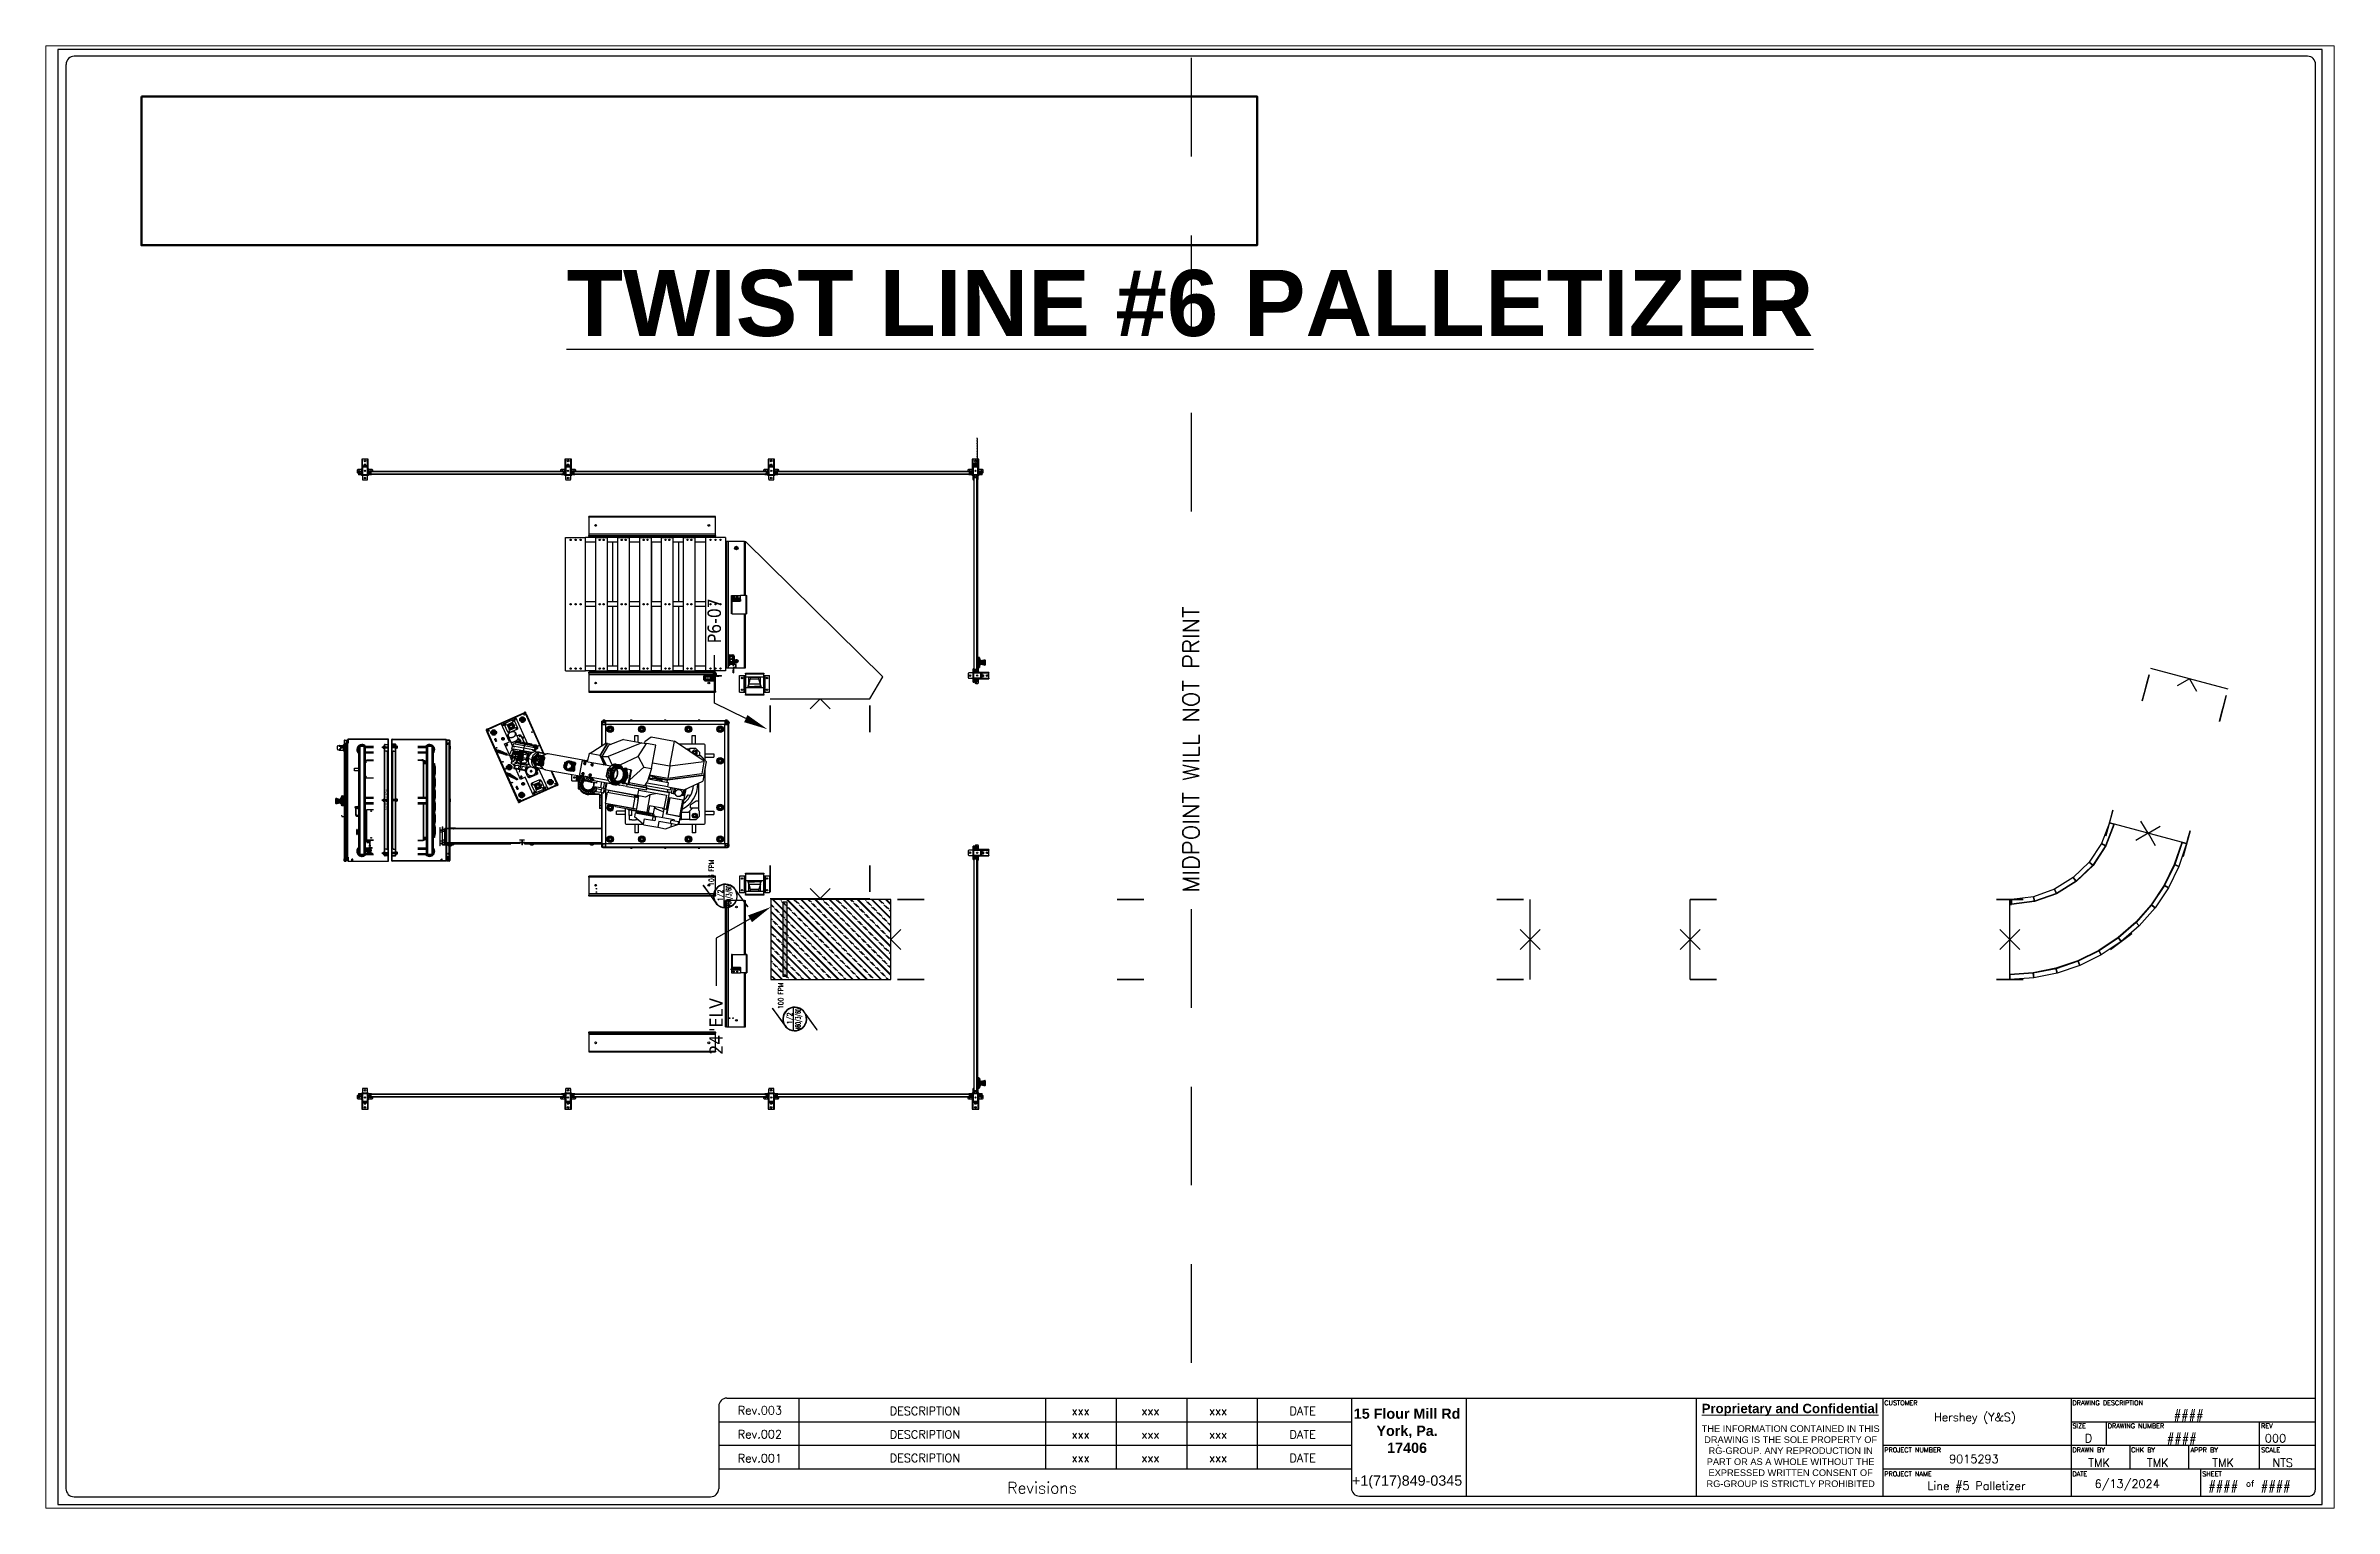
# Paper-space layout 'Layout1' of a CAD drawing. Header units: inches. Extents: x 0.2 to 10.3, y 0.8 to 7.2.
# The model-space entities are those that its viewports show. They can reach past a viewport. Long polylines and large blocks are cut down to what shows.
import ezdxf
from ezdxf import colors
from ezdxf.entities.mleader import LeaderData, LeaderLine
from ezdxf.enums import TextEntityAlignment as Align
from ezdxf.math import Vec2, Vec3

# ---------------------------------------------------------------- set-up
doc = ezdxf.new("R2010")
doc.units = ezdxf.units.IN
doc.header["$MEASUREMENT"] = 0
for name, pattern in [('CENTERX2', [4, 2.5, -0.5, 0.5, -0.5]), ('HIDDEN', [0.375, 0.25, -0.125]), ('HIDDEN2', [0.1875, 0.125, -0.0625])]:
    doc.linetypes.add(name, pattern=pattern)
doc.layers.add('DCA_CONVEYOR', color=5, linetype='Continuous', true_color=0x0000ff)
for name, color, linetype in [('DCA_DIMENSIONS', 7, 'Continuous'), ('DEFAULT_2', 8, 'HIDDEN'), ('DIMENSIONS', 7, 'Continuous'), ('DOOR_ASSEMBLY', 7, 'Continuous'), ('existing line configuations', 8, 'Continuous'), ('SUBPANEL', 7, 'Continuous'), ('TB_LABELS', 1, 'Continuous')]:
    doc.layers.add(name, color=color, linetype=linetype)
doc.layers.add('MidPoint', color=210, linetype='HIDDEN2', plot=False)
doc.styles.add('Annotative', font='arial.ttf')
doc.styles.add('DCA', font='tahoma.ttf')
doc.styles.add('Fields', font='simplex.shx', dxfattribs={"height": 0.185})
doc.styles.add('ROMAND', font='romand', dxfattribs={"width": 0.75})
doc.styles.get("Standard").update_dxf_attribs({"font": 'arial.ttf'})
doc.styles.add('Title_Block', font='simplex.shx', dxfattribs={"height": 0.185})
doc.styles.add('WD', font='romans.shx', dxfattribs={"height": 0.185})

psp = doc.layouts.get("Layout1")

msp = doc.modelspace()

# ---------------------------------------------------------------- texts
at = {"insert": (0.125, 18.625), "char_height": 1, "attachment_point": 1}
msp.add_mtext_dynamic_manual_height_columns('\\pxqc;{\\fArial|b1|i0|c0|p34;\\LTWIST LINE #6 PALLETIZER}', width=34, gutter_width=1, heights=[0], dxfattribs=at)
at = {"layer": 'DIMENSIONS', "color": 2, "linetype": 'Continuous', "insert": (4.993, 10.616), "char_height": 0.03252, "width": 0.32231, "attachment_point": 8, "rotation": 90, "line_spacing_factor": 0.9}
msp.add_mtext('BOTTOM VIEW', dxfattribs=at)

# ---------------------------------------------------------------- blocks, each defined once
blk = doc.blocks.new('RG_Master_Ver_4_2_2')
at = {"color": 3}
for p, q in [((34.028, 21.856), (0.25, 21.856)), ((0.125, 21.734), (0.125, 0.194)), ((34.15, 0.194), (34.15, 21.734)), ((9.998, 1.441), (9.998, 0.194)), ((10.12, 1.563), (34.15, 1.563)), ((11.207, 1.563), (11.207, 0.496)), ((14.942, 1.563), (14.942, 0.496)), ((16.009, 1.563), (16.009, 0.496)), ((17.076, 1.563), (17.076, 0.496)), ((18.143, 1.563), (18.143, 0.496)), ((19.566, 1.563), (19.566, 0.203)), ((21.3, 1.563), (21.3, 0.072)), ((24.781, 1.562), (24.781, 0.072)), ((27.605, 1.563), (27.605, 0.072)), ((30.451, 1.563), (30.451, 0.072)), ((9.998, 1.207), (19.566, 1.207)), ((30.451, 1.207), (34.15, 1.207)), ((30.984, 1.207), (30.984, 0.852)), ((33.297, 1.207), (33.297, 0.852)), ((9.998, 0.852), (19.566, 0.852)), ((25.107, 0.852), (25.117, 0.852)), ((27.605, 0.852), (34.15, 0.852)), ((27.959, 0.852), (27.961, 0.852)), ((31.34, 0.852), (31.34, 0.496)), ((32.229, 0.852), (32.229, 0.496)), ((33.297, 0.852), (33.297, 0.496)), ((9.998, 0.496), (19.566, 0.496)), ((27.605, 0.496), (34.15, 0.496)), ((32.407, 0.496), (32.407, 0.085)), ((0.247, 0.072), (9.875, 0.072)), ((19.689, 0.081), (34.062, 0.081))]:
    blk.add_line(p, q, dxfattribs=at)
blk.add_lwpolyline([(0, -0.044), (34.25, -0.044), (34.25, 21.956), (0, 21.956)], close=True, dxfattribs=at)
for centre, radius, start, end in [((0.25, 21.734), 0.122, 90, 180), ((34.028, 21.734), 0.122, 0, 90), ((10.12, 1.441), 0.122, 90, 180), ((0.247, 0.194), 0.122, 180, 270), ((9.875, 0.194), 0.122, 270, 360), ((19.689, 0.203), 0.122, 180, 270), ((34.035, 0.192), 0.115, 283.6956, 0.7965)]:
    blk.add_arc(centre, radius, start, end, dxfattribs=at)
at = {"layer": 'MidPoint'}
for p, q in [((17.141, 21.831), (17.141, 14.331)), ((17.141, 8.956), (17.141, 1.581))]:
    blk.add_line(p, q, dxfattribs=at)
at = {"style": 'Title_Block'}
for s, width, heights, insert, char_height, attachment_point in [('\\pxqc;Rev.003', 1.24498, [0], (9.998, 1.442), 0.125, 1), ('\\pxqc;Rev.002', 1.24498, [0], (9.998, 1.08), 0.125, 1), ('\\pxqc;Rev.001', 1.24498, [0], (9.998, 0.717), 0.125, 1), ('\\pxqc;Revisions', 9.42628, [0.392], (14.889, 0.206), 0.17145, 5)]:
    blk.add_mtext_dynamic_manual_height_columns(s, width=width, gutter_width=0.857, heights=heights, dxfattribs=dict(at, insert=insert, char_height=char_height, attachment_point=attachment_point))
at = {"color": 3, "insert": (20.409, 1.406), "char_height": 0.14228, "attachment_point": 2}
blk.add_mtext_dynamic_manual_height_columns('{\\fArial|b1|i0|c0|p34;\\H1.08937x;15 Flour Mill Rd\\PYork, Pa. \\P17406}\\P\\P{\\H1.08937x;+1(717)849-0345}', width=1.73509, gutter_width=0.69, heights=[0], dxfattribs=at)
at = {"color": 3, "linetype": 'Continuous', "lineweight": 20, "insert": (26.201, 1.478), "char_height": 0.14228, "width": 2.80179, "attachment_point": 2, "style": 'Annotative'}
blk.add_mtext('{\\fArial|b1|i0|c0|p34;\\LProprietary and Confidential}', dxfattribs=at)
at = {"color": 3, "insert": (26.21, 1.152), "char_height": 0.1, "width": 2.78538, "attachment_point": 2, "style": 'Annotative'}
blk.add_mtext('THE INFORMATION CONTAINED IN THIS DRAWING IS THE SOLE PROPERTY OF RG-GROUP. ANY REPRODUCTION IN PART OR AS A WHOLE WITHOUT THE EXPRESSED WRITTEN CONSENT OF RG-GROUP IS STRICTLY PROHIBITED', dxfattribs=at)
at = {"insert": (30.807, 0.331), "char_height": 0.125, "attachment_point": 1, "style": 'Fields'}
blk.add_mtext('6/13/2024', dxfattribs=at)
at = {"style": 'Fields'}
for tag, p in [('DESCRIPTION_3', (13.116, 1.307)), ('DRN_3', (15.472, 1.307)), ('CHK_3', (16.529, 1.307)), ('APP_3', (17.552, 1.307)), ('DATE_3', (18.829, 1.307)), ('DESCRIPTION_2', (13.116, 0.951)), ('DRN_2', (15.472, 0.951)), ('CHK_2', (16.529, 0.951)), ('APP_2', (17.552, 0.951)), ('DATE_2', (18.829, 0.951)), ('CUSTOMER', (28.997, 1.214)), ('DRAWING_DESC', (32.229, 1.246)), ('DRAWING_#', (32.125, 0.894)), ('DESCRIPTION_1', (13.116, 0.596)), ('DRN_1', (15.472, 0.596)), ('CHK_1', (16.529, 0.596)), ('APP_1', (17.552, 0.596)), ('DATE_1', (18.829, 0.596)), ('PROJECT_#', (28.981, 0.581)), ('SIZE', (30.715, 0.894)), ('REV', (33.543, 0.894)), ('DRN_BY', (30.875, 0.524)), ('CHK_BY', (31.762, 0.524)), ('APP_BY', (32.75, 0.524)), ('SCALE', (33.652, 0.524)), ('PROJECT_NAME', (29.021, 0.176)), ('SHEETNUM', (32.753, 0.176)), ('TTL_SHTS', (33.547, 0.176))]:
    blk.add_attdef(tag, text='', height=0.125, dxfattribs=at).set_placement(p, align=Align.CENTER)
at = {"style": 'Fields', "flags": 9}
blk.add_attdef('WD_TB', (9.953, 0.194), '', height=0.0638, dxfattribs=at)
at = {"layer": 'MidPoint', "insert": (17.016, 9.206), "char_height": 0.25, "attachment_point": 1, "rotation": 90, "style": 'Fields'}
blk.add_mtext_dynamic_manual_height_columns('MIDPOINT WILL NOT PRINT', width=5.375, gutter_width=0.575, heights=[0], dxfattribs=at)
at = {"layer": 'TB_LABELS', "style": 'WD'}
for s, height, p in [('CUSTOMER', 0.0711, (27.627, 1.528)), ('DRAWING DESCRIPTION', 0.07114, (30.472, 1.528)), ('SIZE', 0.0711, (30.472, 1.179)), ('DRAWING NUMBER', 0.07114, (31.006, 1.179)), ('REV', 0.0711, (33.325, 1.179)), ('PROJECT NUMBER', 0.07114, (27.627, 0.816)), ('DRAWN BY', 0.0711, (30.472, 0.816)), ('CHK BY', 0.0711, (31.359, 0.816)), ('APPR BY', 0.0711, (32.258, 0.816)), ('SCALE', 0.0711, (33.325, 0.816)), ('PROJECT NAME', 0.07114, (27.627, 0.453)), ('DATE', 0.0711, (30.472, 0.453)), ('SHEET', 0.0711, (32.436, 0.453)), ('of', 0.0925, (33.098, 0.318))]:
    blk.add_text(s, height=height, dxfattribs=at).set_placement(p, align=Align.TOP_LEFT)
blk = doc.blocks.new('ARB')
at = {"layer": 'DCA_CONVEYOR'}
h = blk.add_hatch(dxfattribs=at)
h.set_pattern_fill('ANSI33', color=256, scale=12, angle=180)
h.set_pattern_definition([(225, (13494.626, 15341.2507), (2.12132, -2.12132), []), (225, (13492.5048, 15341.2507), (2.12132, -2.12132), [1.5, -0.75])])
h.paths.add_polyline_path([(13493.57, 15169.82), (13469.57, 15169.82), (13469.57, 15133.82), (13493.57, 15133.82)])
h = blk.add_hatch(color=256, dxfattribs=at)
h.dxf.hatch_style = 1
h.paths.add_polyline_path([(13470.28, 15138.64), (13492.71, 15138.64), (13492.71, 15137.5), (13470.28, 15137.5)])
at = {"layer": 'DCA_CONVEYOR', "elevation": 17.25}
blk.add_lwpolyline([(13493.57, 15169.82), (13469.57, 15169.82), (13469.57, 15133.82), (13493.57, 15133.82)], close=True, dxfattribs=at)
at = {"layer": 'DCA_CONVEYOR'}
blk.add_lwpolyline([(13470.28, 15138.64), (13492.71, 15138.64), (13492.71, 15137.5), (13470.28, 15137.5)], close=True, dxfattribs=at)
blk = doc.blocks.new('Motor Symbol')
at = {"linetype": 'Continuous'}
for p, q in [((-3.48, 0), (3.48, 0)), ((-1.87, 2.69), (-1.87, 2.69))]:
    blk.add_line(p, q, dxfattribs=at)
for points in [[(-2.13, -3.26), (-1.53, -3.62), (-0.87, -3.85), (-0.17, -3.95), (0.53, -3.91), (1.21, -3.74), (1.37, -3.66), (-3.27, -7.02), (-3.22, -7.09), (1.84, -3.44), (2.41, -3.01), (2.87, -2.49), (3.23, -1.89), (3.47, -1.23), (3.56, -0.53), (3.53, 0.17), (3.35, 0.85), (3.05, 1.48), (2.63, 2.05), (2.1, 2.51), (1.5, 2.87), (0.84, 3.11), (0.14, 3.2), (-0.56, 3.17), (-1.24, 2.99), (-1.4, 2.92), (3.25, 6.27), (3.19, 6.34), (-1.87, 2.69), (-2.43, 2.27), (-2.9, 1.74), (-3.26, 1.14), (-3.49, 0.48), (-3.59, -0.22), (-3.55, -0.92), (-3.38, -1.6), (-3.08, -2.23), (-2.66, -2.79)], [(2.8, -2.44), (3.15, -1.85), (3.37, -1.2), (3.47, -0.53), (3.43, 0.16), (3.26, 0.82), (2.97, 1.44), (2.56, 1.98), (2.05, 2.44), (1.46, 2.79), (0.82, 3.01), (0.14, 3.11), (-0.54, 3.07), (-1.21, 2.9), (-1.82, 2.61), (-2.37, 2.2), (-2.83, 1.69), (-3.17, 1.1), (-3.4, 0.46), (-3.5, -0.22), (-3.46, -0.9), (-3.29, -1.57), (-3, -2.18), (-2.59, -2.73), (-2.08, -3.19), (-1.49, -3.53), (-0.84, -3.76), (-0.17, -3.86), (0.52, -3.82), (1.18, -3.65), (1.8, -3.36), (2.34, -2.95), (2.8, -2.44)]]:
    blk.add_lwpolyline(points, close=True, dxfattribs=at)
at = {"style": 'ROMAND'}
for tag, width, p in [('HP', 0.75, (0.16, 0.43)), ('VOLTAGE', 0.5, (-0.08, -2.15))]:
    blk.add_attdef(tag, text='', height=1.5, dxfattribs=dict(at, width=width)).set_placement(p, align=Align.CENTER)
at = {"style": 'ROMAND', "width": 0.75}
blk.add_attdef('FPM', (3.04, 3.07), '', height=1.5, dxfattribs=at)
blk = doc.blocks.new('T6')
at = {"layer": 'DCA_CONVEYOR'}
h = blk.add_hatch(dxfattribs=at)
h.set_pattern_fill('ANSI33', color=256, scale=12, angle=360)
h.set_pattern_definition([(45, (12540.5683, 16179.9117), (-2.12132, 2.12132), []), (45, (12542.6896, 16179.9117), (-2.12132, 2.12132), [1.5, -0.75])])
h.paths.add_polyline_path([(12541.62, 16351.34), (12565.62, 16351.34), (12565.62, 16387.34), (12541.62, 16387.34)])
h = blk.add_hatch(color=256, dxfattribs=at)
h.dxf.hatch_style = 1
h.paths.add_polyline_path([(12564.92, 16382.52), (12542.48, 16382.52), (12542.48, 16383.66), (12564.92, 16383.66)])
at = {"color": 237, "true_color": 0x802060}
for p, q in [((12565.87, 16387.58, 24), (12565.87, 16357.58, 24)), ((12625.87, 16387.58, 24), (12625.87, 16357.58, 24)), ((12565.87, 16372.58, 24), (12568.87, 16375.58, 24)), ((12565.87, 16372.58, 24), (12568.87, 16369.58, 24)), ((12625.87, 16372.58, 24), (12622.87, 16375.58, 24)), ((12625.87, 16372.58, 24), (12622.87, 16369.58, 24)), ((12541.62, 16351.34, 24), (12565.62, 16351.34, 24)), ((12553.62, 16351.34, 24), (12550.62, 16348.34, 24)), ((12553.62, 16351.34, 24), (12556.62, 16348.34, 24)), ((12541.62, 16159.34, 24), (12565.62, 16159.34, 24)), ((12541.62, 16159.34, 24), (12565.62, 16159.34, 24)), ((12541.62, 16111.34, 24), (12565.62, 16111.34, 24)), ((12541.62, 16111.34, 24), (12565.62, 16111.34, 24)), ((12541.62, 16015.34, 24), (12565.62, 16015.34, 24)), ((12541.62, 16015.34, 24), (12565.62, 16015.34, 24)), ((12582.39, 15962.21, 24), (12588.6, 15985.39, 24)), ((12582.39, 15962.21, 24), (12588.6, 15985.39, 24)), ((12628.75, 15949.79, 24), (12634.96, 15972.97, 24)), ((12631.86, 15961.38, 24), (12629.73, 15965.05, 24)), ((12631.86, 15961.38, 24), (12628.18, 15959.26, 24))]:
    blk.add_line(p, q, dxfattribs=at)
at = {"color": 70, "true_color": 0x80ff20}
for p, q in [((12553.62, 16159.34, 24), (12550.62, 16162.34, 24)), ((12553.62, 16159.34, 24), (12550.62, 16156.34, 24)), ((12553.62, 16159.34, 24), (12556.62, 16162.34, 24)), ((12553.62, 16159.34, 24), (12556.62, 16156.34, 24)), ((12553.62, 16111.34, 24), (12550.62, 16114.34, 24)), ((12553.62, 16111.34, 24), (12550.62, 16108.34, 24)), ((12553.62, 16111.34, 24), (12556.62, 16114.34, 24)), ((12553.62, 16111.34, 24), (12556.62, 16108.34, 24)), ((12553.62, 16015.34, 24), (12550.62, 16018.34, 24)), ((12553.62, 16015.34, 24), (12550.62, 16012.34, 24)), ((12553.62, 16015.34, 24), (12556.62, 16018.34, 24)), ((12553.62, 16015.34, 24), (12556.62, 16012.34, 24)), ((12585.49, 15973.8, 24), (12583.37, 15977.48, 24)), ((12585.49, 15973.8, 24), (12581.82, 15971.68, 24)), ((12585.49, 15973.8, 24), (12589.17, 15975.92, 24)), ((12585.49, 15973.8, 24), (12587.61, 15970.13, 24))]:
    blk.add_line(p, q, dxfattribs=at)
at = {"layer": 'DCA_CONVEYOR'}
for points, elevation in [([(12541.62, 16351.34), (12565.62, 16351.34), (12565.62, 16387.34), (12541.62, 16387.34)], 24), ([(12564.92, 16382.52), (12542.48, 16382.52), (12542.48, 16383.66), (12564.92, 16383.66)], 6.75)]:
    blk.add_lwpolyline(points, close=True, dxfattribs=dict(at, elevation=elevation))
for points, invisible_edges in [([(12567.87, 16387.58, 17.25), (12575.87, 16387.58, 17.25), (12575.87, 16387.58, 16.25)], 12), ([(12567.87, 16387.58, 17.25), (12575.87, 16387.58, 16.25), (12573.37, 16387.58, 13.25)], 13), ([(12567.87, 16387.58, 17.25), (12573.37, 16387.58, 13.25), (12570.37, 16387.58, 13.25)], 13), ([(12567.87, 16387.58, 17.25), (12570.37, 16387.58, 13.25), (12567.87, 16387.58, 16.25)], 1), ([(12615.87, 16387.58, 17.25), (12623.87, 16387.58, 17.25), (12623.87, 16387.58, 16.25)], 12), ([(12615.87, 16387.58, 17.25), (12623.87, 16387.58, 16.25), (12621.37, 16387.58, 13.25)], 13), ([(12615.87, 16387.58, 17.25), (12621.37, 16387.58, 13.25), (12618.37, 16387.58, 13.25)], 13), ([(12615.87, 16387.58, 17.25), (12618.37, 16387.58, 13.25), (12615.87, 16387.58, 16.25)], 1), ([(12567.87, 16357.58, 17.25), (12575.87, 16357.58, 17.25), (12575.87, 16357.58, 16.25)], 12), ([(12567.87, 16357.58, 17.25), (12575.87, 16357.58, 16.25), (12573.37, 16357.58, 13.25)], 13), ([(12567.87, 16357.58, 17.25), (12573.37, 16357.58, 13.25), (12570.37, 16357.58, 13.25)], 13), ([(12567.87, 16357.58, 17.25), (12570.37, 16357.58, 13.25), (12567.87, 16357.58, 16.25)], 1), ([(12615.87, 16357.58, 17.25), (12623.87, 16357.58, 17.25), (12623.87, 16357.58, 16.25)], 12), ([(12615.87, 16357.58, 17.25), (12623.87, 16357.58, 16.25), (12621.37, 16357.58, 13.25)], 13), ([(12615.87, 16357.58, 17.25), (12621.37, 16357.58, 13.25), (12618.37, 16357.58, 13.25)], 13), ([(12615.87, 16357.58, 17.25), (12618.37, 16357.58, 13.25), (12615.87, 16357.58, 16.25)], 1), ([(12541.62, 16341.34, 17.25), (12541.62, 16349.34, 17.25), (12541.62, 16349.34, 16.25)], 12), ([(12541.62, 16341.34, 17.25), (12541.62, 16349.34, 16.25), (12541.62, 16346.84, 13.25)], 13), ([(12565.62, 16341.34, 17.25), (12565.62, 16349.34, 17.25), (12565.62, 16349.34, 16.25)], 12), ([(12565.62, 16341.34, 17.25), (12565.62, 16349.34, 16.25), (12565.62, 16346.84, 13.25)], 13), ([(12541.62, 16341.34, 17.25), (12541.62, 16346.84, 13.25), (12541.62, 16343.84, 13.25)], 13), ([(12541.62, 16341.34, 17.25), (12541.62, 16343.84, 13.25), (12541.62, 16341.34, 16.25)], 1), ([(12565.62, 16341.34, 17.25), (12565.62, 16346.84, 13.25), (12565.62, 16343.84, 13.25)], 13), ([(12565.62, 16341.34, 17.25), (12565.62, 16343.84, 13.25), (12565.62, 16341.34, 16.25)], 1), ([(12541.62, 16275.34, 17.25), (12541.62, 16283.34, 17.25), (12541.62, 16283.34, 16.25)], 12), ([(12541.62, 16275.34, 17.25), (12541.62, 16283.34, 16.25), (12541.62, 16280.84, 13.25)], 13), ([(12541.62, 16275.34, 17.25), (12541.62, 16280.84, 13.25), (12541.62, 16277.84, 13.25)], 13), ([(12565.62, 16275.34, 17.25), (12565.62, 16283.34, 17.25), (12565.62, 16283.34, 16.25)], 12), ([(12565.62, 16275.34, 17.25), (12565.62, 16283.34, 16.25), (12565.62, 16280.84, 13.25)], 13), ([(12565.62, 16275.34, 17.25), (12565.62, 16280.84, 13.25), (12565.62, 16277.84, 13.25)], 13), ([(12541.62, 16275.34, 17.25), (12541.62, 16277.84, 13.25), (12541.62, 16275.34, 16.25)], 1), ([(12565.62, 16275.34, 17.25), (12565.62, 16277.84, 13.25), (12565.62, 16275.34, 16.25)], 1), ([(12541.62, 16161.34, 17.25), (12541.62, 16169.34, 17.25), (12541.62, 16169.34, 16.25)], 12), ([(12541.62, 16161.34, 17.25), (12541.62, 16169.34, 16.25), (12541.62, 16166.84, 13.25)], 13), ([(12541.62, 16161.34, 17.25), (12541.62, 16166.84, 13.25), (12541.62, 16163.84, 13.25)], 13), ([(12541.62, 16161.34, 17.25), (12541.62, 16163.84, 13.25), (12541.62, 16161.34, 16.25)], 1), ([(12565.62, 16161.34, 17.25), (12565.62, 16169.34, 17.25), (12565.62, 16169.34, 16.25)], 12), ([(12565.62, 16161.34, 17.25), (12565.62, 16169.34, 16.25), (12565.62, 16166.84, 13.25)], 13), ([(12565.62, 16161.34, 17.25), (12565.62, 16166.84, 13.25), (12565.62, 16163.84, 13.25)], 13), ([(12565.62, 16161.34, 17.25), (12565.62, 16163.84, 13.25), (12565.62, 16161.34, 16.25)], 1), ([(12541.62, 16111.34, 17.25), (12541.62, 16111.34, 13.25), (12541.62, 16105.34, 13.25)], 12), ([(12541.62, 16111.34, 17.25), (12541.62, 16105.34, 13.25), (12541.62, 16103.34, 15.25)], 13), ([(12541.62, 16111.34, 17.25), (12541.62, 16103.34, 15.25), (12541.62, 16103.34, 17.25)], 1), ([(12565.62, 16111.34, 17.25), (12565.62, 16111.34, 13.25), (12565.62, 16105.34, 13.25)], 12), ([(12565.62, 16111.34, 17.25), (12565.62, 16105.34, 13.25), (12565.62, 16103.34, 15.25)], 13), ([(12565.62, 16111.34, 17.25), (12565.62, 16103.34, 15.25), (12565.62, 16103.34, 17.25)], 1), ([(12541.62, 16011.34, 17.25), (12541.62, 16019.34, 17.25), (12541.62, 16019.34, 16.25)], 12), ([(12541.62, 16011.34, 17.25), (12541.62, 16019.34, 16.25), (12541.62, 16016.83, 13.25)], 13), ([(12565.62, 16011.34, 17.25), (12565.62, 16019.34, 17.25), (12565.62, 16019.34, 16.25)], 12), ([(12565.62, 16011.34, 17.25), (12565.62, 16019.34, 16.25), (12565.62, 16016.84, 13.25)], 13), ([(12541.62, 16011.34, 17.25), (12541.62, 16016.83, 13.25), (12541.62, 16013.84, 13.25)], 13), ([(12543.12, 16015.3, 17.25), (12541.62, 16015.33, 17.25), (12543.12, 16015.34, 17.25)], 1), ([(12541.62, 16015.3, 17.37), (12543, 16015.31, 17.37), (12542.99, 16015.34, 17.37)], 13), ([(12541.62, 16015.3, 17.37), (12542.99, 16015.34, 17.37), (12541.62, 16015.33, 17.37)], 1), ([(12543, 16015.31, 23.62), (12541.62, 16015.33, 23.62), (12542.99, 16015.34, 23.62)], 1), ([(12541.62, 16015.3, 23.75), (12543.12, 16015.3, 23.75), (12543.12, 16015.34, 23.75)], 13), ([(12541.62, 16015.3, 23.75), (12543.12, 16015.34, 23.75), (12541.62, 16015.33, 23.75)], 1), ([(12543.12, 16015.3, 17.25), (12541.62, 16015.3, 17.25), (12541.62, 16015.33, 17.25)], 13), ([(12541.62, 16015.3, 17.25), (12541.62, 16015.3, 17.37), (12541.62, 16015.33, 17.37)], 13), ([(12541.62, 16015.3, 17.25), (12541.62, 16015.33, 17.37), (12541.62, 16015.33, 17.25)], 1), ([(12543, 16015.31, 23.62), (12541.62, 16015.3, 23.62), (12541.62, 16015.33, 23.62)], 13), ([(12541.62, 16015.3, 23.62), (12541.62, 16015.3, 23.75), (12541.62, 16015.33, 23.75)], 13), ([(12541.62, 16015.3, 23.62), (12541.62, 16015.33, 23.75), (12541.62, 16015.33, 23.62)], 1), ([(12542.1, 16008.13, 17.37), (12543, 16015.31, 17.37), (12541.62, 16015.3, 17.37)], 13), ([(12543.46, 16008.31, 23.62), (12541.62, 16015.3, 23.62), (12543, 16015.31, 23.62)], 13), ([(12543.58, 16008.33, 17.25), (12542.1, 16008.13, 17.25), (12541.62, 16015.3, 17.25)], 13), ([(12543.58, 16008.33, 17.25), (12541.62, 16015.3, 17.25), (12543.12, 16015.3, 17.25)], 13), ([(12542.1, 16008.13, 17.25), (12542.1, 16008.13, 17.37), (12541.62, 16015.3, 17.37)], 13), ([(12542.1, 16008.13, 17.25), (12541.62, 16015.3, 17.37), (12541.62, 16015.3, 17.25)], 13), ([(12543.46, 16008.31, 23.62), (12542.1, 16008.13, 23.62), (12541.62, 16015.3, 23.62)], 13), ([(12542.1, 16008.13, 23.62), (12542.1, 16008.13, 23.75), (12541.62, 16015.3, 23.75)], 13), ([(12542.1, 16008.13, 23.62), (12541.62, 16015.3, 23.75), (12541.62, 16015.3, 23.62)], 13), ([(12542.1, 16008.13, 23.75), (12543.12, 16015.3, 23.75), (12541.62, 16015.3, 23.75)], 13), ([(12541.62, 16011.34, 17.25), (12541.62, 16013.84, 13.25), (12541.62, 16011.34, 16.25)], 1), ([(12542.1, 16008.13, 17.37), (12543.46, 16008.31, 17.37), (12543, 16015.31, 17.37)], 13), ([(12542.1, 16008.13, 23.75), (12543.58, 16008.33, 23.75), (12543.12, 16015.3, 23.75)], 13), ([(12543, 16015.31, 17.37), (12543, 16015.31, 23.62), (12542.99, 16015.34, 23.62)], 13), ([(12543, 16015.31, 17.37), (12542.99, 16015.34, 23.62), (12542.99, 16015.34, 17.37)], 1), ([(12543.46, 16008.31, 17.37), (12543.46, 16008.31, 23.62), (12543, 16015.31, 23.62)], 13), ([(12543.46, 16008.31, 17.37), (12543, 16015.31, 23.62), (12543, 16015.31, 17.37)], 13), ([(12543.12, 16015.3, 23.75), (12543.12, 16015.3, 17.25), (12543.12, 16015.34, 17.25)], 13), ([(12543.12, 16015.3, 23.75), (12543.12, 16015.34, 17.25), (12543.12, 16015.34, 23.75)], 1), ([(12543.58, 16008.33, 23.75), (12543.58, 16008.33, 17.25), (12543.12, 16015.3, 17.25)], 13), ([(12543.58, 16008.33, 23.75), (12543.12, 16015.3, 17.25), (12543.12, 16015.3, 23.75)], 13), ([(12564.12, 16014.8, 17.25), (12565.62, 16014.82, 17.25), (12565.63, 16015.34, 17.25)], 13), ([(12564.12, 16014.8, 17.25), (12565.63, 16015.34, 17.25), (12564.12, 16015.34, 17.25)], 1), ([(12565.62, 16014.82, 23.75), (12564.12, 16014.8, 23.75), (12564.12, 16015.34, 23.75)], 13), ([(12565.62, 16014.82, 23.75), (12564.12, 16015.34, 23.75), (12565.63, 16015.34, 23.75)], 1), ([(12564.12, 16014.8, 23.75), (12564.12, 16014.8, 17.25), (12564.12, 16015.34, 17.25)], 13), ([(12564.12, 16014.8, 23.75), (12564.12, 16015.34, 17.25), (12564.12, 16015.34, 23.75)], 1), ([(12564.99, 16007.86, 17.25), (12565.62, 16014.82, 17.25), (12564.12, 16014.8, 17.25)], 13), ([(12566.45, 16008.2, 23.75), (12564.12, 16014.8, 23.75), (12565.62, 16014.82, 23.75)], 13), ([(12566.45, 16008.2, 23.75), (12564.99, 16007.86, 23.75), (12564.12, 16014.8, 23.75)], 13), ([(12564.99, 16007.86, 23.75), (12564.99, 16007.86, 17.25), (12564.12, 16014.8, 17.25)], 13), ([(12564.99, 16007.86, 23.75), (12564.12, 16014.8, 17.25), (12564.12, 16014.8, 23.75)], 13), ([(12565.62, 16014.82, 17.37), (12564.25, 16014.8, 17.37), (12564.25, 16015.34, 17.37)], 13), ([(12565.62, 16014.82, 17.37), (12564.25, 16015.34, 17.37), (12565.63, 16015.34, 17.37)], 1), ([(12564.25, 16014.8, 17.37), (12564.25, 16014.8, 23.62), (12564.25, 16015.34, 23.62)], 13), ([(12564.25, 16014.8, 17.37), (12564.25, 16015.34, 23.62), (12564.25, 16015.34, 17.37)], 1), ([(12564.25, 16014.8, 23.62), (12565.62, 16014.82, 23.62), (12565.63, 16015.34, 23.62)], 13), ([(12564.25, 16014.8, 23.62), (12565.63, 16015.34, 23.62), (12564.25, 16015.34, 23.62)], 1), ([(12566.45, 16008.2, 17.37), (12564.25, 16014.8, 17.37), (12565.62, 16014.82, 17.37)], 13), ([(12565.11, 16007.89, 23.62), (12565.62, 16014.82, 23.62), (12564.25, 16014.8, 23.62)], 13), ([(12566.45, 16008.2, 17.37), (12565.11, 16007.89, 17.37), (12564.25, 16014.8, 17.37)], 13), ([(12565.11, 16007.89, 17.37), (12565.11, 16007.89, 23.62), (12564.25, 16014.8, 23.62)], 13), ([(12565.11, 16007.89, 17.37), (12564.25, 16014.8, 23.62), (12564.25, 16014.8, 17.37)], 13), ([(12564.99, 16007.86, 17.25), (12566.45, 16008.2, 17.25), (12565.62, 16014.82, 17.25)], 13), ([(12565.11, 16007.89, 23.62), (12566.45, 16008.2, 23.62), (12565.62, 16014.82, 23.62)], 13), ([(12565.62, 16011.34, 17.25), (12565.62, 16016.84, 13.25), (12565.62, 16013.84, 13.25)], 13), ([(12565.62, 16014.82, 17.25), (12565.62, 16014.82, 17.37), (12565.63, 16015.34, 17.37)], 13), ([(12565.62, 16014.82, 17.25), (12565.63, 16015.34, 17.37), (12565.63, 16015.34, 17.25)], 1), ([(12565.62, 16014.82, 23.62), (12565.62, 16014.82, 23.75), (12565.63, 16015.34, 23.75)], 13), ([(12565.62, 16014.82, 23.62), (12565.63, 16015.34, 23.75), (12565.63, 16015.34, 23.62)], 1), ([(12566.45, 16008.2, 17.25), (12566.45, 16008.2, 17.37), (12565.62, 16014.82, 17.37)], 13), ([(12566.45, 16008.2, 17.25), (12565.62, 16014.82, 17.37), (12565.62, 16014.82, 17.25)], 13), ([(12566.45, 16008.2, 23.62), (12566.45, 16008.2, 23.75), (12565.62, 16014.82, 23.75)], 13), ([(12566.45, 16008.2, 23.62), (12565.62, 16014.82, 23.75), (12565.62, 16014.82, 23.62)], 13), ([(12565.62, 16011.34, 17.25), (12565.62, 16013.84, 13.25), (12565.62, 16011.34, 16.25)], 1), ([(12544.95, 16001.47, 17.25), (12542.1, 16008.13, 17.25), (12543.58, 16008.33, 17.25)], 13), ([(12543.5, 16001.08, 23.75), (12543.58, 16008.33, 23.75), (12542.1, 16008.13, 23.75)], 13), ([(12543.5, 16001.08, 17.37), (12543.46, 16008.31, 17.37), (12542.1, 16008.13, 17.37)], 13), ([(12544.83, 16001.44, 23.62), (12542.1, 16008.13, 23.62), (12543.46, 16008.31, 23.62)], 13), ([(12544.95, 16001.47, 17.25), (12543.5, 16001.08, 17.25), (12542.1, 16008.13, 17.25)], 13), ([(12543.5, 16001.08, 17.25), (12543.5, 16001.08, 17.37), (12542.1, 16008.13, 17.37)], 13), ([(12543.5, 16001.08, 17.25), (12542.1, 16008.13, 17.37), (12542.1, 16008.13, 17.25)], 13), ([(12544.83, 16001.44, 23.62), (12543.5, 16001.08, 23.62), (12542.1, 16008.13, 23.62)], 13), ([(12543.5, 16001.08, 23.62), (12543.5, 16001.08, 23.75), (12542.1, 16008.13, 23.75)], 13), ([(12543.5, 16001.08, 23.62), (12542.1, 16008.13, 23.75), (12542.1, 16008.13, 23.62)], 13), ([(12543.5, 16001.08, 17.37), (12544.83, 16001.44, 17.37), (12543.46, 16008.31, 17.37)], 13), ([(12544.83, 16001.44, 17.37), (12544.83, 16001.44, 23.62), (12543.46, 16008.31, 23.62)], 13), ([(12544.83, 16001.44, 17.37), (12543.46, 16008.31, 23.62), (12543.46, 16008.31, 17.37)], 13), ([(12543.5, 16001.08, 23.75), (12544.95, 16001.47, 23.75), (12543.58, 16008.33, 23.75)], 13), ([(12544.95, 16001.47, 23.75), (12544.95, 16001.47, 17.25), (12543.58, 16008.33, 17.25)], 13), ([(12544.95, 16001.47, 23.75), (12543.58, 16008.33, 17.25), (12543.58, 16008.33, 23.75)], 13), ([(12567.32, 16001.27, 17.25), (12566.45, 16008.2, 17.25), (12564.99, 16007.86, 17.25)], 13), ([(12568.68, 16001.92, 23.75), (12564.99, 16007.86, 23.75), (12566.45, 16008.2, 23.75)], 13), ([(12568.68, 16001.92, 23.75), (12567.32, 16001.27, 23.75), (12564.99, 16007.86, 23.75)], 13), ([(12567.32, 16001.27, 23.75), (12567.32, 16001.27, 17.25), (12564.99, 16007.86, 17.25)], 13), ([(12567.32, 16001.27, 23.75), (12564.99, 16007.86, 17.25), (12564.99, 16007.86, 23.75)], 13), ([(12568.68, 16001.92, 17.37), (12565.11, 16007.89, 17.37), (12566.45, 16008.2, 17.37)], 13), ([(12567.43, 16001.34, 23.62), (12566.45, 16008.2, 23.62), (12565.11, 16007.89, 23.62)], 13), ([(12568.68, 16001.92, 17.37), (12567.43, 16001.34, 17.37), (12565.11, 16007.89, 17.37)], 13), ([(12567.43, 16001.34, 17.37), (12567.43, 16001.34, 23.62), (12565.11, 16007.89, 23.62)], 13), ([(12567.43, 16001.34, 17.37), (12565.11, 16007.89, 23.62), (12565.11, 16007.89, 17.37)], 13), ([(12567.32, 16001.27, 17.25), (12568.68, 16001.92, 17.25), (12566.45, 16008.2, 17.25)], 13), ([(12568.68, 16001.92, 17.25), (12568.68, 16001.92, 17.37), (12566.45, 16008.2, 17.37)], 13), ([(12568.68, 16001.92, 17.25), (12566.45, 16008.2, 17.37), (12566.45, 16008.2, 17.25)], 13), ([(12567.43, 16001.34, 23.62), (12568.68, 16001.92, 23.62), (12566.45, 16008.2, 23.62)], 13), ([(12568.68, 16001.92, 23.62), (12568.68, 16001.92, 23.75), (12566.45, 16008.2, 23.75)], 13), ([(12568.68, 16001.92, 23.62), (12566.45, 16008.2, 23.75), (12566.45, 16008.2, 23.62)], 13), ([(12547.2, 15994.84, 17.25), (12543.5, 16001.08, 17.25), (12544.95, 16001.47, 17.25)], 13), ([(12545.82, 15994.27, 23.75), (12544.95, 16001.47, 23.75), (12543.5, 16001.08, 23.75)], 13), ([(12545.82, 15994.27, 17.37), (12544.83, 16001.44, 17.37), (12543.5, 16001.08, 17.37)], 13), ([(12547.09, 15994.8, 23.62), (12543.5, 16001.08, 23.62), (12544.83, 16001.44, 23.62)], 13), ([(12547.2, 15994.84, 17.25), (12545.82, 15994.27, 17.25), (12543.5, 16001.08, 17.25)], 13), ([(12545.82, 15994.27, 17.25), (12545.82, 15994.27, 17.37), (12543.5, 16001.08, 17.37)], 13), ([(12545.82, 15994.27, 17.25), (12543.5, 16001.08, 17.37), (12543.5, 16001.08, 17.25)], 13), ([(12547.09, 15994.8, 23.62), (12545.82, 15994.27, 23.62), (12543.5, 16001.08, 23.62)], 13), ([(12545.82, 15994.27, 23.62), (12545.82, 15994.27, 23.75), (12543.5, 16001.08, 23.75)], 13), ([(12545.82, 15994.27, 23.62), (12543.5, 16001.08, 23.75), (12543.5, 16001.08, 23.62)], 13), ([(12545.82, 15994.27, 17.37), (12547.09, 15994.8, 17.37), (12544.83, 16001.44, 17.37)], 13), ([(12547.09, 15994.8, 17.37), (12547.09, 15994.8, 23.62), (12544.83, 16001.44, 23.62)], 13), ([(12547.09, 15994.8, 17.37), (12544.83, 16001.44, 23.62), (12544.83, 16001.44, 17.37)], 13), ([(12545.82, 15994.27, 23.75), (12547.2, 15994.84, 23.75), (12544.95, 16001.47, 23.75)], 13), ([(12547.2, 15994.84, 23.75), (12547.2, 15994.84, 17.25), (12544.95, 16001.47, 17.25)], 13), ([(12547.2, 15994.84, 23.75), (12544.95, 16001.47, 17.25), (12544.95, 16001.47, 23.75)], 13), ([(12571, 15995.34, 17.25), (12568.68, 16001.92, 17.25), (12567.32, 16001.27, 17.25)], 13), ([(12572.18, 15996.26, 23.75), (12567.32, 16001.27, 23.75), (12568.68, 16001.92, 23.75)], 13), ([(12572.18, 15996.26, 23.75), (12571, 15995.34, 23.75), (12567.32, 16001.27, 23.75)], 13), ([(12571, 15995.34, 23.75), (12571, 15995.34, 17.25), (12567.32, 16001.27, 17.25)], 13), ([(12571, 15995.34, 23.75), (12567.32, 16001.27, 17.25), (12567.32, 16001.27, 23.75)], 13), ([(12572.18, 15996.26, 17.37), (12567.43, 16001.34, 17.37), (12568.68, 16001.92, 17.37)], 13), ([(12571.1, 15995.41, 23.62), (12568.68, 16001.92, 23.62), (12567.43, 16001.34, 23.62)], 13), ([(12572.18, 15996.26, 17.37), (12571.1, 15995.41, 17.37), (12567.43, 16001.34, 17.37)], 13), ([(12571.1, 15995.41, 17.37), (12571.1, 15995.41, 23.62), (12567.43, 16001.34, 23.62)], 13), ([(12571.1, 15995.41, 17.37), (12567.43, 16001.34, 23.62), (12567.43, 16001.34, 17.37)], 13), ([(12571, 15995.34, 17.25), (12572.18, 15996.26, 17.25), (12568.68, 16001.92, 17.25)], 13), ([(12572.18, 15996.26, 17.25), (12572.18, 15996.26, 17.37), (12568.68, 16001.92, 17.37)], 13), ([(12572.18, 15996.26, 17.25), (12568.68, 16001.92, 17.37), (12568.68, 16001.92, 17.25)], 13), ([(12571.1, 15995.41, 23.62), (12572.18, 15996.26, 23.62), (12568.68, 16001.92, 23.62)], 13), ([(12572.18, 15996.26, 23.62), (12572.18, 15996.26, 23.75), (12568.68, 16001.92, 23.75)], 13), ([(12572.18, 15996.26, 23.62), (12568.68, 16001.92, 23.75), (12568.68, 16001.92, 23.62)], 13), ([(12550.3, 15988.58, 17.25), (12545.82, 15994.27, 17.25), (12547.2, 15994.84, 17.25)], 13), ([(12549, 15987.83, 23.75), (12547.2, 15994.84, 23.75), (12545.82, 15994.27, 23.75)], 13), ([(12549, 15987.83, 17.37), (12547.09, 15994.8, 17.37), (12545.82, 15994.27, 17.37)], 13), ([(12550.19, 15988.51, 23.62), (12545.82, 15994.27, 23.62), (12547.09, 15994.8, 23.62)], 13), ([(12550.3, 15988.58, 17.25), (12549, 15987.83, 17.25), (12545.82, 15994.27, 17.25)], 13), ([(12549, 15987.83, 17.25), (12549, 15987.83, 17.37), (12545.82, 15994.27, 17.37)], 13), ([(12549, 15987.83, 17.25), (12545.82, 15994.27, 17.37), (12545.82, 15994.27, 17.25)], 13), ([(12550.19, 15988.51, 23.62), (12549, 15987.83, 23.62), (12545.82, 15994.27, 23.62)], 13), ([(12549, 15987.83, 23.62), (12549, 15987.83, 23.75), (12545.82, 15994.27, 23.75)], 13), ([(12549, 15987.83, 23.62), (12545.82, 15994.27, 23.75), (12545.82, 15994.27, 23.62)], 13), ([(12549, 15987.83, 17.37), (12550.19, 15988.51, 17.37), (12547.09, 15994.8, 17.37)], 13), ([(12550.19, 15988.51, 17.37), (12550.19, 15988.51, 23.62), (12547.09, 15994.8, 23.62)], 13), ([(12550.19, 15988.51, 17.37), (12547.09, 15994.8, 23.62), (12547.09, 15994.8, 17.37)], 13), ([(12549, 15987.83, 23.75), (12550.3, 15988.58, 23.75), (12547.2, 15994.84, 23.75)], 13), ([(12550.3, 15988.58, 23.75), (12550.3, 15988.58, 17.25), (12547.2, 15994.84, 17.25)], 13), ([(12550.3, 15988.58, 23.75), (12547.2, 15994.84, 17.25), (12547.2, 15994.84, 23.75)], 13), ([(12575.87, 15990.33, 17.25), (12572.18, 15996.26, 17.25), (12571, 15995.34, 17.25)], 13), ([(12576.83, 15991.48, 23.75), (12571, 15995.34, 23.75), (12572.18, 15996.26, 23.75)], 13), ([(12576.83, 15991.48, 23.75), (12575.87, 15990.33, 23.75), (12571, 15995.34, 23.75)], 13), ([(12575.87, 15990.33, 23.75), (12575.87, 15990.33, 17.25), (12571, 15995.34, 17.25)], 13), ([(12575.87, 15990.33, 23.75), (12571, 15995.34, 17.25), (12571, 15995.34, 23.75)], 13), ([(12576.83, 15991.48, 17.37), (12571.1, 15995.41, 17.37), (12572.18, 15996.26, 17.37)], 13), ([(12575.95, 15990.42, 23.62), (12572.18, 15996.26, 23.62), (12571.1, 15995.41, 23.62)], 13), ([(12576.83, 15991.48, 17.37), (12575.95, 15990.42, 17.37), (12571.1, 15995.41, 17.37)], 13), ([(12575.95, 15990.42, 17.37), (12575.95, 15990.42, 23.62), (12571.1, 15995.41, 23.62)], 13), ([(12575.95, 15990.42, 17.37), (12571.1, 15995.41, 23.62), (12571.1, 15995.41, 17.37)], 13), ([(12575.87, 15990.33, 17.25), (12576.83, 15991.48, 17.25), (12572.18, 15996.26, 17.25)], 13), ([(12576.83, 15991.48, 17.25), (12576.83, 15991.48, 17.37), (12572.18, 15996.26, 17.37)], 13), ([(12576.83, 15991.48, 17.25), (12572.18, 15996.26, 17.37), (12572.18, 15996.26, 17.25)], 13), ([(12575.95, 15990.42, 23.62), (12576.83, 15991.48, 23.62), (12572.18, 15996.26, 23.62)], 13), ([(12576.83, 15991.48, 23.62), (12576.83, 15991.48, 23.75), (12572.18, 15996.26, 23.75)], 13), ([(12576.83, 15991.48, 23.62), (12572.18, 15996.26, 23.75), (12572.18, 15996.26, 23.62)], 13), ([(12581.69, 15986.47, 17.25), (12576.83, 15991.48, 17.25), (12575.87, 15990.33, 17.25)], 13), ([(12582.38, 15987.81, 23.75), (12575.87, 15990.33, 23.75), (12576.83, 15991.48, 23.75)], 13), ([(12582.38, 15987.81, 17.37), (12575.95, 15990.42, 17.37), (12576.83, 15991.48, 17.37)], 13), ([(12581.75, 15986.58, 23.62), (12576.83, 15991.48, 23.62), (12575.95, 15990.42, 23.62)], 13), ([(12581.69, 15986.47, 17.25), (12582.38, 15987.81, 17.25), (12576.83, 15991.48, 17.25)], 13), ([(12582.38, 15987.81, 17.25), (12582.38, 15987.81, 17.37), (12576.83, 15991.48, 17.37)], 13), ([(12582.38, 15987.81, 17.25), (12576.83, 15991.48, 17.37), (12576.83, 15991.48, 17.25)], 13), ([(12581.75, 15986.58, 23.62), (12582.38, 15987.81, 23.62), (12576.83, 15991.48, 23.62)], 13), ([(12582.38, 15987.81, 23.62), (12582.38, 15987.81, 23.75), (12576.83, 15991.48, 23.75)], 13), ([(12582.38, 15987.81, 23.62), (12576.83, 15991.48, 23.75), (12576.83, 15991.48, 23.62)], 13), ([(12554.18, 15982.76, 17.25), (12549, 15987.83, 17.25), (12550.3, 15988.58, 17.25)], 13), ([(12553, 15981.85, 23.75), (12550.3, 15988.58, 23.75), (12549, 15987.83, 23.75)], 13), ([(12553, 15981.85, 17.37), (12550.19, 15988.51, 17.37), (12549, 15987.83, 17.37)], 13), ([(12554.09, 15982.68, 23.62), (12549, 15987.83, 23.62), (12550.19, 15988.51, 23.62)], 13), ([(12554.18, 15982.76, 17.25), (12553, 15981.85, 17.25), (12549, 15987.83, 17.25)], 13), ([(12553, 15981.85, 17.25), (12553, 15981.85, 17.37), (12549, 15987.83, 17.37)], 13), ([(12553, 15981.85, 17.25), (12549, 15987.83, 17.37), (12549, 15987.83, 17.25)], 13), ([(12554.09, 15982.68, 23.62), (12553, 15981.85, 23.62), (12549, 15987.83, 23.62)], 13), ([(12553, 15981.85, 23.62), (12553, 15981.85, 23.75), (12549, 15987.83, 23.75)], 13), ([(12553, 15981.85, 23.62), (12549, 15987.83, 23.75), (12549, 15987.83, 23.62)], 13), ([(12553, 15981.85, 17.37), (12554.09, 15982.68, 17.37), (12550.19, 15988.51, 17.37)], 13), ([(12554.09, 15982.68, 17.37), (12554.09, 15982.68, 23.62), (12550.19, 15988.51, 23.62)], 13), ([(12554.09, 15982.68, 17.37), (12550.19, 15988.51, 23.62), (12550.19, 15988.51, 17.37)], 13), ([(12553, 15981.85, 23.75), (12554.18, 15982.76, 23.75), (12550.3, 15988.58, 23.75)], 13), ([(12554.18, 15982.76, 23.75), (12554.18, 15982.76, 17.25), (12550.3, 15988.58, 17.25)], 13), ([(12554.18, 15982.76, 23.75), (12550.3, 15988.58, 17.25), (12550.3, 15988.58, 23.75)], 13), ([(12555.42, 15978.68, 17.25), (12550.55, 15985.03, 17.25), (12550.55, 15985.03, 16.25)], 12), ([(12555.42, 15978.68, 17.25), (12550.55, 15985.03, 16.25), (12552.08, 15983.05, 13.25)], 13), ([(12582.38, 15987.81, 23.75), (12581.69, 15986.47, 23.75), (12575.87, 15990.33, 23.75)], 13), ([(12581.69, 15986.47, 23.75), (12581.69, 15986.47, 17.25), (12575.87, 15990.33, 17.25)], 13), ([(12581.69, 15986.47, 23.75), (12575.87, 15990.33, 17.25), (12575.87, 15990.33, 23.75)], 13), ([(12582.38, 15987.81, 17.37), (12581.75, 15986.58, 17.37), (12575.95, 15990.42, 17.37)], 13), ([(12581.75, 15986.58, 17.37), (12581.75, 15986.58, 23.62), (12575.95, 15990.42, 23.62)], 13), ([(12581.75, 15986.58, 17.37), (12575.95, 15990.42, 23.62), (12575.95, 15990.42, 17.37)], 13), ([(12588.21, 15983.95, 17.25), (12582.38, 15987.81, 17.25), (12581.69, 15986.47, 17.25)], 13), ([(12588.6, 15985.39, 23.75), (12581.69, 15986.47, 23.75), (12582.38, 15987.81, 23.75)], 13), ([(12588.6, 15985.39, 23.75), (12588.21, 15983.95, 23.75), (12581.69, 15986.47, 23.75)], 12), ([(12588.21, 15983.95, 23.75), (12588.21, 15983.95, 17.25), (12581.69, 15986.47, 17.25)], 12), ([(12588.21, 15983.95, 23.75), (12581.69, 15986.47, 17.25), (12581.69, 15986.47, 23.75)], 13), ([(12588.6, 15985.39, 17.37), (12581.75, 15986.58, 17.37), (12582.38, 15987.81, 17.37)], 13), ([(12588.24, 15984.07, 23.62), (12582.38, 15987.81, 23.62), (12581.75, 15986.58, 23.62)], 13), ([(12588.6, 15985.39, 17.37), (12588.24, 15984.07, 17.37), (12581.75, 15986.58, 17.37)], 12), ([(12588.24, 15984.07, 17.37), (12588.24, 15984.07, 23.62), (12581.75, 15986.58, 23.62)], 12), ([(12588.24, 15984.07, 17.37), (12581.75, 15986.58, 23.62), (12581.75, 15986.58, 17.37)], 13), ([(12588.21, 15983.95, 17.25), (12588.6, 15985.39, 17.25), (12582.38, 15987.81, 17.25)], 12), ([(12588.6, 15985.39, 17.25), (12588.6, 15985.39, 17.37), (12582.38, 15987.81, 17.37)], 12), ([(12588.6, 15985.39, 17.25), (12582.38, 15987.81, 17.37), (12582.38, 15987.81, 17.25)], 13), ([(12588.24, 15984.07, 23.62), (12588.6, 15985.39, 23.62), (12582.38, 15987.81, 23.62)], 12), ([(12588.6, 15985.39, 23.62), (12588.6, 15985.39, 23.75), (12582.38, 15987.81, 23.75)], 12), ([(12588.6, 15985.39, 23.62), (12582.38, 15987.81, 23.75), (12582.38, 15987.81, 23.62)], 13), ([(12592.46, 15984.36, 17.25), (12584.73, 15986.43, 17.25), (12584.73, 15986.43, 16.25)], 12), ([(12592.46, 15984.36, 17.25), (12584.73, 15986.43, 16.25), (12587.15, 15985.78, 13.25)], 13), ([(12592.46, 15984.36, 17.25), (12587.15, 15985.78, 13.25), (12590.05, 15985.01, 13.25)], 13), ([(12592.46, 15984.36, 17.25), (12590.05, 15985.01, 13.25), (12592.46, 15984.36, 16.25)], 1), ([(12555.42, 15978.68, 17.25), (12552.08, 15983.05, 13.25), (12553.9, 15980.66, 13.25)], 13), ([(12558.8, 15977.5, 17.25), (12553, 15981.85, 17.25), (12554.18, 15982.76, 17.25)], 13), ([(12557.74, 15976.44, 23.75), (12554.18, 15982.76, 23.75), (12553, 15981.85, 23.75)], 13), ([(12557.74, 15976.44, 17.37), (12554.09, 15982.68, 17.37), (12553, 15981.85, 17.37)], 13), ([(12558.71, 15977.41, 23.62), (12553, 15981.85, 23.62), (12554.09, 15982.68, 23.62)], 13), ([(12558.8, 15977.5, 17.25), (12557.74, 15976.44, 17.25), (12553, 15981.85, 17.25)], 13), ([(12557.74, 15976.44, 17.25), (12557.74, 15976.44, 17.37), (12553, 15981.85, 17.37)], 13), ([(12557.74, 15976.44, 17.25), (12553, 15981.85, 17.37), (12553, 15981.85, 17.25)], 13), ([(12558.71, 15977.41, 23.62), (12557.74, 15976.44, 23.62), (12553, 15981.85, 23.62)], 13), ([(12557.74, 15976.44, 23.62), (12557.74, 15976.44, 23.75), (12553, 15981.85, 23.75)], 13), ([(12557.74, 15976.44, 23.62), (12553, 15981.85, 23.75), (12553, 15981.85, 23.62)], 13), ([(12555.42, 15978.68, 17.25), (12553.9, 15980.66, 13.25), (12555.42, 15978.68, 16.25)], 1), ([(12557.74, 15976.44, 17.37), (12558.71, 15977.41, 17.37), (12554.09, 15982.68, 17.37)], 13), ([(12558.71, 15977.41, 17.37), (12558.71, 15977.41, 23.62), (12554.09, 15982.68, 23.62)], 13), ([(12558.71, 15977.41, 17.37), (12554.09, 15982.68, 23.62), (12554.09, 15982.68, 17.37)], 13), ([(12557.74, 15976.44, 23.75), (12558.8, 15977.5, 23.75), (12554.18, 15982.76, 23.75)], 13), ([(12558.8, 15977.5, 23.75), (12558.8, 15977.5, 17.25), (12554.18, 15982.76, 17.25)], 13), ([(12558.8, 15977.5, 23.75), (12554.18, 15982.76, 17.25), (12554.18, 15982.76, 23.75)], 13), ([(12564.06, 15972.89, 17.25), (12557.74, 15976.44, 17.25), (12558.8, 15977.5, 17.25)], 13), ([(12563.14, 15971.7, 23.75), (12558.8, 15977.5, 23.75), (12557.74, 15976.44, 23.75)], 13), ([(12563.14, 15971.7, 17.37), (12558.71, 15977.41, 17.37), (12557.74, 15976.44, 17.37)], 13), ([(12563.98, 15972.78, 23.62), (12557.74, 15976.44, 23.62), (12558.71, 15977.41, 23.62)], 13), ([(12563.14, 15971.7, 17.37), (12563.98, 15972.78, 17.37), (12558.71, 15977.41, 17.37)], 13), ([(12563.98, 15972.78, 17.37), (12563.98, 15972.78, 23.62), (12558.71, 15977.41, 23.62)], 13), ([(12563.98, 15972.78, 17.37), (12558.71, 15977.41, 23.62), (12558.71, 15977.41, 17.37)], 13), ([(12563.14, 15971.7, 23.75), (12564.06, 15972.89, 23.75), (12558.8, 15977.5, 23.75)], 13), ([(12564.06, 15972.89, 23.75), (12564.06, 15972.89, 17.25), (12558.8, 15977.5, 17.25)], 13), ([(12564.06, 15972.89, 23.75), (12558.8, 15977.5, 17.25), (12558.8, 15977.5, 23.75)], 13), ([(12564.06, 15972.89, 17.25), (12563.14, 15971.7, 17.25), (12557.74, 15976.44, 17.25)], 13), ([(12563.14, 15971.7, 17.25), (12563.14, 15971.7, 17.37), (12557.74, 15976.44, 17.37)], 13), ([(12563.14, 15971.7, 17.25), (12557.74, 15976.44, 17.37), (12557.74, 15976.44, 17.25)], 13), ([(12563.98, 15972.78, 23.62), (12563.14, 15971.7, 23.62), (12557.74, 15976.44, 23.62)], 13), ([(12563.14, 15971.7, 23.62), (12563.14, 15971.7, 23.75), (12557.74, 15976.44, 23.75)], 13), ([(12563.14, 15971.7, 23.62), (12557.74, 15976.44, 23.75), (12557.74, 15976.44, 23.62)], 13), ([(12569.88, 15969, 17.25), (12563.14, 15971.7, 17.25), (12564.06, 15972.89, 17.25)], 13), ([(12569.12, 15967.7, 23.75), (12564.06, 15972.89, 23.75), (12563.14, 15971.7, 23.75)], 13), ([(12569.12, 15967.7, 17.37), (12563.98, 15972.78, 17.37), (12563.14, 15971.7, 17.37)], 13), ([(12569.82, 15968.89, 23.62), (12563.14, 15971.7, 23.62), (12563.98, 15972.78, 23.62)], 13), ([(12569.88, 15969, 17.25), (12569.12, 15967.7, 17.25), (12563.14, 15971.7, 17.25)], 13), ([(12569.12, 15967.7, 17.25), (12569.12, 15967.7, 17.37), (12563.14, 15971.7, 17.37)], 13), ([(12569.12, 15967.7, 17.25), (12563.14, 15971.7, 17.37), (12563.14, 15971.7, 17.25)], 13), ([(12569.82, 15968.89, 23.62), (12569.12, 15967.7, 23.62), (12563.14, 15971.7, 23.62)], 13), ([(12569.12, 15967.7, 23.62), (12569.12, 15967.7, 23.75), (12563.14, 15971.7, 23.75)], 13), ([(12569.12, 15967.7, 23.62), (12563.14, 15971.7, 23.75), (12563.14, 15971.7, 23.62)], 13), ([(12569.12, 15967.7, 17.37), (12569.82, 15968.89, 17.37), (12563.98, 15972.78, 17.37)], 13), ([(12569.82, 15968.89, 17.37), (12569.82, 15968.89, 23.62), (12563.98, 15972.78, 23.62)], 13), ([(12569.82, 15968.89, 17.37), (12563.98, 15972.78, 23.62), (12563.98, 15972.78, 17.37)], 13), ([(12569.12, 15967.7, 23.75), (12569.88, 15969, 23.75), (12564.06, 15972.89, 23.75)], 13), ([(12569.88, 15969, 23.75), (12569.88, 15969, 17.25), (12564.06, 15972.89, 17.25)], 13), ([(12569.88, 15969, 23.75), (12564.06, 15972.89, 17.25), (12564.06, 15972.89, 23.75)], 13), ([(12633.03, 15973.49, 17.25), (12625.3, 15975.56, 17.25), (12625.3, 15975.56, 16.25)], 12), ([(12633.03, 15973.49, 17.25), (12625.3, 15975.56, 16.25), (12627.72, 15974.91, 13.25)], 13), ([(12633.03, 15973.49, 17.25), (12627.72, 15974.91, 13.25), (12630.61, 15974.14, 13.25)], 13), ([(12633.03, 15973.49, 17.25), (12630.61, 15974.14, 13.25), (12633.03, 15973.49, 16.25)], 1), ([(12576.15, 15965.91, 17.25), (12569.12, 15967.7, 17.25), (12569.88, 15969, 17.25)], 13), ([(12575.57, 15964.52, 23.75), (12569.88, 15969, 23.75), (12569.12, 15967.7, 23.75)], 13), ([(12575.57, 15964.52, 17.37), (12569.82, 15968.89, 17.37), (12569.12, 15967.7, 17.37)], 13), ([(12576.1, 15965.79, 23.62), (12569.12, 15967.7, 23.62), (12569.82, 15968.89, 23.62)], 13), ([(12576.15, 15965.91, 17.25), (12575.57, 15964.52, 17.25), (12569.12, 15967.7, 17.25)], 13), ([(12575.57, 15964.52, 17.25), (12575.57, 15964.52, 17.37), (12569.12, 15967.7, 17.37)], 13), ([(12575.57, 15964.52, 17.25), (12569.12, 15967.7, 17.37), (12569.12, 15967.7, 17.25)], 13), ([(12576.1, 15965.79, 23.62), (12575.57, 15964.52, 23.62), (12569.12, 15967.7, 23.62)], 13), ([(12575.57, 15964.52, 23.62), (12575.57, 15964.52, 23.75), (12569.12, 15967.7, 23.75)], 13), ([(12575.57, 15964.52, 23.62), (12569.12, 15967.7, 23.75), (12569.12, 15967.7, 23.62)], 13), ([(12575.57, 15964.52, 17.37), (12576.1, 15965.79, 17.37), (12569.82, 15968.89, 17.37)], 13), ([(12576.1, 15965.79, 17.37), (12576.1, 15965.79, 23.62), (12569.82, 15968.89, 23.62)], 13), ([(12576.1, 15965.79, 17.37), (12569.82, 15968.89, 23.62), (12569.82, 15968.89, 17.37)], 13), ([(12575.57, 15964.52, 23.75), (12576.15, 15965.91, 23.75), (12569.88, 15969, 23.75)], 13), ([(12576.15, 15965.91, 23.75), (12576.15, 15965.91, 17.25), (12569.88, 15969, 17.25)], 13), ([(12576.15, 15965.91, 23.75), (12569.88, 15969, 17.25), (12569.88, 15969, 23.75)], 13), ([(12582.77, 15963.66, 17.25), (12575.57, 15964.52, 17.25), (12576.15, 15965.91, 17.25)], 13), ([(12582.39, 15962.21, 23.75), (12576.15, 15965.91, 23.75), (12575.57, 15964.52, 23.75)], 13), ([(12582.39, 15962.21, 17.37), (12576.1, 15965.79, 17.37), (12575.57, 15964.52, 17.37)], 13), ([(12582.74, 15963.54, 23.62), (12575.57, 15964.52, 23.62), (12576.1, 15965.79, 23.62)], 13), ([(12582.77, 15963.66, 17.25), (12582.39, 15962.21, 17.25), (12575.57, 15964.52, 17.25)], 12), ([(12582.39, 15962.21, 17.25), (12582.39, 15962.21, 17.37), (12575.57, 15964.52, 17.37)], 12), ([(12582.39, 15962.21, 17.25), (12575.57, 15964.52, 17.37), (12575.57, 15964.52, 17.25)], 13), ([(12582.74, 15963.54, 23.62), (12582.39, 15962.21, 23.62), (12575.57, 15964.52, 23.62)], 12), ([(12582.39, 15962.21, 23.62), (12582.39, 15962.21, 23.75), (12575.57, 15964.52, 23.75)], 12), ([(12582.39, 15962.21, 23.62), (12575.57, 15964.52, 23.75), (12575.57, 15964.52, 23.62)], 13), ([(12582.39, 15962.21, 17.37), (12582.74, 15963.54, 17.37), (12576.1, 15965.79, 17.37)], 12), ([(12582.74, 15963.54, 17.37), (12582.74, 15963.54, 23.62), (12576.1, 15965.79, 23.62)], 12), ([(12582.74, 15963.54, 17.37), (12576.1, 15965.79, 23.62), (12576.1, 15965.79, 17.37)], 13), ([(12582.39, 15962.21, 23.75), (12582.77, 15963.66, 23.75), (12576.15, 15965.91, 23.75)], 12), ([(12582.77, 15963.66, 23.75), (12582.77, 15963.66, 17.25), (12576.15, 15965.91, 17.25)], 12), ([(12582.77, 15963.66, 23.75), (12576.15, 15965.91, 17.25), (12576.15, 15965.91, 23.75)], 13), ([(12586.25, 15961.18, 17.25), (12578.52, 15963.25, 17.25), (12578.52, 15963.25, 16.25)], 12), ([(12586.25, 15961.18, 17.25), (12578.52, 15963.25, 16.25), (12580.94, 15962.6, 13.25)], 13), ([(12586.25, 15961.18, 17.25), (12580.94, 15962.6, 13.25), (12583.83, 15961.82, 13.25)], 13), ([(12586.25, 15961.18, 17.25), (12583.83, 15961.82, 13.25), (12586.25, 15961.18, 16.25)], 1), ([(12626.82, 15950.31, 17.25), (12619.09, 15952.38, 17.25), (12619.09, 15952.38, 16.25)], 12), ([(12626.82, 15950.31, 17.25), (12619.09, 15952.38, 16.25), (12621.51, 15951.73, 13.25)], 13), ([(12626.82, 15950.31, 17.25), (12621.51, 15951.73, 13.25), (12624.4, 15950.95, 13.25)], 13), ([(12626.82, 15950.31, 17.25), (12624.4, 15950.95, 13.25), (12626.82, 15950.31, 16.25)], 1)]:
    blk.add_3dface(points, dxfattribs=dict(at, invisible_edges=invisible_edges))

# ---------------------------------------------------------------- linework, layer by layer
at = {"color": 7, "linetype": 'Continuous', "lineweight": 25}
for p, q in [((13.906, 16.083), (13.9, 16.083)), ((13.9, 16.077), (13.906, 16.077)), ((13.906, 16.043), (13.9, 16.043)), ((13.9, 16.037), (13.906, 16.037)), ((13.906, 16.003), (13.9, 16.003)), ((13.9, 15.997), (13.906, 15.997)), ((13.906, 15.964), (13.9, 15.964)), ((13.9, 15.958), (13.906, 15.958)), ((13.906, 15.924), (13.9, 15.924)), ((13.906, 16.077), (13.906, 16.083)), ((13.906, 16.077), (13.906, 16.043)), ((13.906, 16.037), (13.906, 16.043)), ((13.906, 16.037), (13.906, 16.003)), ((13.906, 15.997), (13.906, 16.003)), ((13.906, 15.997), (13.906, 15.964)), ((13.906, 15.958), (13.906, 15.964)), ((13.906, 15.958), (13.906, 15.924)), ((13.906, 15.918), (13.906, 15.924)), ((4.531, 15.597), (4.531, 15.566)), ((4.591, 15.606), (4.54, 15.606)), ((4.591, 15.608), (4.591, 15.529)), ((4.601, 15.623), (4.593, 15.614)), ((4.598, 15.765), (4.606, 15.765)), ((4.598, 15.764), (4.598, 15.765)), ((4.598, 15.764), (4.598, 15.646)), ((4.606, 15.764), (4.598, 15.764)), ((4.601, 15.646), (4.598, 15.646)), ((4.598, 15.646), (4.598, 15.62)), ((4.601, 15.646), (4.601, 15.623)), ((4.606, 15.765), (4.606, 15.764)), ((4.608, 15.765), (4.606, 15.765)), ((4.606, 15.764), (4.606, 15.654)), ((4.687, 15.765), (4.608, 15.765)), ((4.608, 15.654), (4.608, 15.765)), ((4.608, 15.646), (4.611, 15.646)), ((4.608, 15.646), (4.608, 15.644)), ((4.608, 15.643), (4.608, 15.53)), ((4.686, 15.654), (4.609, 15.654)), ((4.684, 15.646), (4.611, 15.646)), ((4.684, 15.643), (4.611, 15.643)), ((4.611, 15.643), (4.611, 15.53)), ((4.627, 15.663), (4.619, 15.654)), ((4.633, 15.662), (4.625, 15.654)), ((4.633, 15.671), (4.633, 15.681)), ((4.633, 15.681), (4.645, 15.681)), ((4.633, 15.671), (4.645, 15.671)), ((4.633, 15.665), (4.633, 15.662)), ((4.662, 15.665), (4.633, 15.665)), ((4.662, 15.662), (4.633, 15.662)), ((4.634, 15.682), (4.635, 15.683)), ((4.634, 15.682), (4.634, 15.681)), ((4.635, 15.682), (4.634, 15.682)), ((4.635, 15.682), (4.634, 15.682)), ((4.634, 15.681), (4.634, 15.682)), ((4.634, 15.682), (4.634, 15.682)), ((4.636, 15.683), (4.635, 15.683)), ((4.659, 15.683), (4.636, 15.683)), ((4.64, 15.671), (4.64, 15.665)), ((4.645, 15.671), (4.645, 15.681)), ((4.645, 15.681), (4.659, 15.681)), ((4.645, 15.671), (4.659, 15.671)), ((4.647, 15.682), (4.647, 15.682)), ((4.647, 15.682), (4.647, 15.681)), ((4.647, 15.681), (4.647, 15.682)), ((4.655, 15.665), (4.655, 15.671)), ((4.66, 15.683), (4.659, 15.683)), ((4.659, 15.671), (4.659, 15.681)), ((4.659, 15.681), (4.662, 15.681)), ((4.659, 15.671), (4.662, 15.671)), ((4.66, 15.682), (4.66, 15.682)), ((4.66, 15.682), (4.66, 15.682)), ((4.66, 15.682), (4.661, 15.682)), ((4.66, 15.682), (4.66, 15.681)), ((4.66, 15.681), (4.66, 15.682)), ((4.661, 15.681), (4.661, 15.682)), ((4.661, 15.682), (4.661, 15.682)), ((4.661, 15.682), (4.661, 15.681)), ((4.662, 15.671), (4.662, 15.681)), ((4.662, 15.665), (4.662, 15.662)), ((4.662, 15.662), (4.67, 15.654)), ((4.668, 15.663), (4.676, 15.654)), ((4.684, 15.646), (4.687, 15.646)), ((4.684, 15.53), (4.684, 15.643)), ((4.689, 15.765), (4.687, 15.765)), ((4.687, 15.654), (4.687, 15.765)), ((4.687, 15.646), (4.687, 15.527)), ((4.687, 15.618), (4.687, 15.646)), ((4.687, 15.53), (4.687, 15.643)), ((4.687, 15.618), (4.687, 15.618)), ((4.687, 15.606), (4.687, 15.618)), ((4.687, 15.606), (4.687, 15.606)), ((4.689, 15.765), (4.697, 15.765)), ((4.689, 15.764), (4.689, 15.765)), ((4.689, 15.654), (4.689, 15.764)), ((4.697, 15.764), (4.689, 15.764)), ((4.694, 15.623), (4.694, 15.646)), ((4.694, 15.646), (4.697, 15.646)), ((4.702, 15.614), (4.694, 15.623)), ((4.697, 15.765), (4.697, 15.764)), ((4.697, 15.646), (4.697, 15.764)), ((4.697, 15.62), (4.697, 15.646)), ((4.705, 15.578), (4.705, 15.608)), ((4.755, 15.606), (4.705, 15.606)), ((4.705, 15.578), (4.705, 15.543)), ((4.741, 15.58), (4.706, 15.58)), ((4.707, 15.578), (4.707, 15.544)), ((4.74, 15.578), (4.707, 15.578)), ((4.74, 15.544), (4.74, 15.578)), ((4.742, 15.58), (7.641, 15.58)), ((4.742, 15.578), (4.742, 15.58)), ((4.742, 15.578), (7.641, 15.578)), ((4.765, 15.58), (4.765, 15.597)), ((7.603, 15.597), (7.603, 15.58)), ((7.663, 15.606), (7.613, 15.606)), ((7.641, 15.58), (7.641, 15.578)), ((7.678, 15.58), (7.642, 15.58)), ((7.643, 15.578), (7.643, 15.544)), ((7.677, 15.578), (7.643, 15.578)), ((7.663, 15.608), (7.663, 15.58)), ((7.663, 15.578), (7.663, 15.544)), ((7.674, 15.623), (7.665, 15.614)), ((7.671, 15.765), (7.679, 15.765)), ((7.671, 15.764), (7.671, 15.765)), ((7.671, 15.764), (7.671, 15.646)), ((7.679, 15.764), (7.671, 15.764)), ((7.674, 15.646), (7.671, 15.646)), ((7.671, 15.646), (7.671, 15.62)), ((7.674, 15.646), (7.674, 15.623)), ((7.677, 15.544), (7.677, 15.578)), ((7.679, 15.765), (7.679, 15.764)), ((7.68, 15.765), (7.679, 15.765)), ((7.679, 15.764), (7.679, 15.654)), ((7.679, 15.543), (7.679, 15.578)), ((7.76, 15.765), (7.68, 15.765)), ((7.68, 15.654), (7.68, 15.765)), ((7.68, 15.646), (7.68, 15.644)), ((7.68, 15.646), (7.683, 15.646)), ((7.68, 15.643), (7.68, 15.53)), ((7.758, 15.654), (7.682, 15.654)), ((7.757, 15.646), (7.683, 15.646)), ((7.683, 15.643), (7.683, 15.53)), ((7.757, 15.643), (7.683, 15.643)), ((7.7, 15.663), (7.691, 15.654)), ((7.705, 15.662), (7.698, 15.654)), ((7.705, 15.665), (7.705, 15.662)), ((7.735, 15.665), (7.705, 15.665)), ((7.735, 15.662), (7.705, 15.662)), ((7.706, 15.671), (7.706, 15.681)), ((7.706, 15.681), (7.717, 15.681)), ((7.706, 15.671), (7.717, 15.671)), ((7.709, 15.683), (7.707, 15.683)), ((7.707, 15.682), (7.707, 15.683)), ((7.707, 15.682), (7.707, 15.681)), ((7.707, 15.682), (7.707, 15.682)), ((7.707, 15.682), (7.707, 15.682)), ((7.707, 15.681), (7.707, 15.682)), ((7.707, 15.682), (7.707, 15.682)), ((7.731, 15.683), (7.709, 15.683)), ((7.712, 15.671), (7.712, 15.665)), ((7.717, 15.671), (7.717, 15.681)), ((7.717, 15.681), (7.731, 15.681)), ((7.717, 15.671), (7.731, 15.671)), ((7.719, 15.682), (7.719, 15.682)), ((7.719, 15.682), (7.719, 15.681)), ((7.719, 15.681), (7.719, 15.682)), ((7.728, 15.665), (7.728, 15.671)), ((7.733, 15.683), (7.731, 15.683)), ((7.731, 15.671), (7.731, 15.681)), ((7.731, 15.681), (7.734, 15.681)), ((7.731, 15.671), (7.734, 15.671)), ((7.732, 15.682), (7.732, 15.682)), ((7.732, 15.682), (7.732, 15.682)), ((7.732, 15.682), (7.732, 15.681)), ((7.732, 15.681), (7.732, 15.682)), ((7.733, 15.681), (7.733, 15.682)), ((7.733, 15.682), (7.733, 15.682)), ((7.733, 15.682), (7.733, 15.682)), ((7.733, 15.682), (7.733, 15.681)), ((7.734, 15.671), (7.734, 15.681)), ((7.735, 15.665), (7.735, 15.662)), ((7.735, 15.662), (7.742, 15.654)), ((7.74, 15.663), (7.749, 15.654)), ((7.757, 15.646), (7.76, 15.646)), ((7.757, 15.53), (7.757, 15.643)), ((7.761, 15.765), (7.76, 15.765)), ((7.76, 15.654), (7.76, 15.765)), ((7.76, 15.646), (7.76, 15.527)), ((7.76, 15.618), (7.76, 15.646)), ((7.76, 15.53), (7.76, 15.643)), ((7.76, 15.618), (7.76, 15.618)), ((7.76, 15.606), (7.76, 15.618)), ((7.76, 15.606), (7.76, 15.606)), ((7.761, 15.765), (7.769, 15.765)), ((7.761, 15.764), (7.761, 15.765)), ((7.761, 15.654), (7.761, 15.764)), ((7.769, 15.764), (7.761, 15.764)), ((7.766, 15.623), (7.766, 15.646)), ((7.766, 15.646), (7.769, 15.646)), ((7.775, 15.614), (7.766, 15.623)), ((7.769, 15.765), (7.769, 15.764)), ((7.769, 15.646), (7.769, 15.764)), ((7.769, 15.62), (7.769, 15.646)), ((7.777, 15.578), (7.777, 15.608)), ((7.827, 15.606), (7.777, 15.606)), ((7.777, 15.578), (7.777, 15.543)), ((7.813, 15.58), (7.778, 15.58)), ((7.779, 15.578), (7.779, 15.544)), ((7.813, 15.578), (7.779, 15.578)), ((7.813, 15.544), (7.813, 15.578)), ((7.815, 15.58), (10.714, 15.58)), ((7.815, 15.578), (7.815, 15.58)), ((7.815, 15.578), (10.714, 15.578)), ((7.837, 15.58), (7.837, 15.597)), ((10.675, 15.597), (10.675, 15.58)), ((10.735, 15.606), (10.685, 15.606)), ((10.714, 15.58), (10.714, 15.578)), ((10.75, 15.58), (10.715, 15.58)), ((10.749, 15.578), (10.716, 15.578)), ((10.716, 15.578), (10.716, 15.544)), ((10.735, 15.608), (10.735, 15.58)), ((10.735, 15.578), (10.735, 15.544)), ((10.746, 15.623), (10.738, 15.614)), ((10.743, 15.765), (10.751, 15.765)), ((10.743, 15.764), (10.743, 15.765)), ((10.743, 15.764), (10.743, 15.646)), ((10.751, 15.764), (10.743, 15.764)), ((10.746, 15.646), (10.743, 15.646)), ((10.743, 15.646), (10.743, 15.62)), ((10.746, 15.646), (10.746, 15.623)), ((10.749, 15.544), (10.749, 15.578)), ((10.751, 15.765), (10.751, 15.764)), ((10.753, 15.765), (10.751, 15.765)), ((10.751, 15.764), (10.751, 15.654)), ((10.751, 15.543), (10.751, 15.578)), ((10.832, 15.765), (10.753, 15.765)), ((10.753, 15.654), (10.753, 15.765)), ((10.753, 15.646), (10.753, 15.644)), ((10.753, 15.646), (10.756, 15.646)), ((10.753, 15.643), (10.753, 15.53)), ((10.831, 15.654), (10.754, 15.654)), ((10.829, 15.646), (10.756, 15.646)), ((10.756, 15.643), (10.756, 15.53)), ((10.829, 15.643), (10.756, 15.643)), ((10.772, 15.663), (10.764, 15.654)), ((10.778, 15.662), (10.77, 15.654)), ((10.778, 15.671), (10.778, 15.681)), ((10.778, 15.681), (10.789, 15.681)), ((10.778, 15.671), (10.789, 15.671)), ((10.778, 15.665), (10.778, 15.662)), ((10.807, 15.665), (10.778, 15.665)), ((10.807, 15.662), (10.778, 15.662)), ((10.779, 15.682), (10.78, 15.683)), ((10.779, 15.682), (10.779, 15.681)), ((10.779, 15.682), (10.779, 15.682)), ((10.779, 15.682), (10.779, 15.682)), ((10.779, 15.681), (10.779, 15.682)), ((10.779, 15.682), (10.779, 15.682)), ((10.781, 15.683), (10.78, 15.683)), ((10.804, 15.683), (10.781, 15.683)), ((10.784, 15.671), (10.784, 15.665)), ((10.789, 15.671), (10.789, 15.681)), ((10.789, 15.681), (10.804, 15.681)), ((10.789, 15.671), (10.804, 15.671)), ((10.792, 15.682), (10.791, 15.682)), ((10.791, 15.682), (10.791, 15.681)), ((10.792, 15.681), (10.792, 15.682)), ((10.8, 15.665), (10.8, 15.671)), ((10.805, 15.683), (10.804, 15.683)), ((10.804, 15.671), (10.804, 15.681)), ((10.804, 15.681), (10.806, 15.681)), ((10.804, 15.671), (10.806, 15.671)), ((10.805, 15.682), (10.805, 15.682)), ((10.805, 15.682), (10.805, 15.682)), ((10.805, 15.682), (10.806, 15.682)), ((10.805, 15.682), (10.805, 15.681)), ((10.805, 15.681), (10.805, 15.682)), ((10.806, 15.681), (10.806, 15.682)), ((10.806, 15.682), (10.806, 15.682)), ((10.806, 15.682), (10.806, 15.681)), ((10.806, 15.671), (10.806, 15.681)), ((10.807, 15.665), (10.807, 15.662)), ((10.807, 15.662), (10.814, 15.654)), ((10.813, 15.663), (10.821, 15.654)), ((10.829, 15.646), (10.832, 15.646)), ((10.829, 15.53), (10.829, 15.643)), ((10.833, 15.765), (10.832, 15.765)), ((10.832, 15.654), (10.832, 15.765)), ((10.832, 15.646), (10.832, 15.527)), ((10.832, 15.618), (10.832, 15.646)), ((10.832, 15.53), (10.832, 15.643)), ((10.832, 15.618), (10.832, 15.618)), ((10.832, 15.606), (10.832, 15.618)), ((10.832, 15.606), (10.832, 15.606)), ((10.833, 15.765), (10.841, 15.765)), ((10.833, 15.764), (10.833, 15.765)), ((10.833, 15.654), (10.833, 15.764)), ((10.841, 15.764), (10.833, 15.764)), ((10.838, 15.623), (10.838, 15.646)), ((10.838, 15.646), (10.841, 15.646)), ((10.847, 15.614), (10.838, 15.623)), ((10.841, 15.765), (10.841, 15.764)), ((10.841, 15.646), (10.841, 15.764)), ((10.841, 15.62), (10.841, 15.646)), ((10.849, 15.578), (10.849, 15.608)), ((10.899, 15.606), (10.849, 15.606)), ((10.849, 15.578), (10.849, 15.543)), ((10.886, 15.58), (10.851, 15.58)), ((10.851, 15.578), (10.851, 15.544)), ((10.885, 15.578), (10.851, 15.578)), ((10.885, 15.544), (10.885, 15.578)), ((10.887, 15.58), (13.786, 15.58)), ((10.887, 15.578), (10.887, 15.58)), ((10.887, 15.578), (13.786, 15.578)), ((10.909, 15.58), (10.909, 15.597)), ((13.764, 15.597), (13.764, 15.58)), ((13.824, 15.606), (13.774, 15.606)), ((13.786, 15.58), (13.786, 15.578)), ((13.823, 15.58), (13.787, 15.58)), ((13.822, 15.578), (13.788, 15.578)), ((13.788, 15.578), (13.788, 15.544)), ((13.822, 15.544), (13.822, 15.578)), ((13.824, 15.608), (13.824, 15.578)), ((13.824, 15.543), (13.824, 15.578)), ((13.835, 15.623), (13.826, 15.614)), ((13.832, 15.765), (13.84, 15.765)), ((13.832, 15.764), (13.832, 15.765)), ((13.832, 15.764), (13.832, 15.646)), ((13.84, 15.764), (13.832, 15.764)), ((13.835, 15.646), (13.832, 15.646)), ((13.832, 15.646), (13.832, 15.62)), ((13.835, 15.646), (13.835, 15.623)), ((13.84, 15.765), (13.84, 15.764)), ((13.841, 15.765), (13.84, 15.765)), ((13.84, 15.764), (13.84, 15.654)), ((13.92, 15.765), (13.841, 15.765)), ((13.841, 15.654), (13.841, 15.765)), ((13.841, 15.646), (13.841, 15.644)), ((13.841, 15.646), (13.844, 15.646)), ((13.841, 15.643), (13.841, 15.53)), ((13.919, 15.654), (13.843, 15.654)), ((13.918, 15.646), (13.844, 15.646)), ((13.918, 15.643), (13.844, 15.643)), ((13.844, 15.643), (13.844, 15.53)), ((13.861, 15.663), (13.852, 15.654)), ((13.866, 15.662), (13.859, 15.654)), ((13.863, 15.703), (13.862, 15.703)), ((13.862, 15.702), (13.862, 15.666)), ((13.863, 15.665), (13.899, 15.665)), ((13.898, 15.701), (13.864, 15.701)), ((13.864, 15.701), (13.864, 15.667)), ((13.864, 15.667), (13.898, 15.667)), ((13.866, 15.665), (13.866, 15.662)), ((13.895, 15.665), (13.866, 15.665)), ((13.895, 15.662), (13.866, 15.662)), ((13.867, 15.671), (13.867, 15.681)), ((13.867, 15.681), (13.878, 15.681)), ((13.867, 15.671), (13.878, 15.671)), ((13.869, 15.683), (13.868, 15.683)), ((13.868, 15.682), (13.868, 15.683)), ((13.868, 15.682), (13.868, 15.681)), ((13.868, 15.682), (13.868, 15.682)), ((13.868, 15.682), (13.868, 15.682)), ((13.868, 15.681), (13.868, 15.682)), ((13.868, 15.682), (13.868, 15.682)), ((13.892, 15.683), (13.869, 15.683)), ((13.873, 15.671), (13.873, 15.665)), ((13.878, 15.671), (13.878, 15.681)), ((13.878, 15.681), (13.892, 15.681)), ((13.878, 15.671), (13.892, 15.671)), ((13.88, 15.682), (13.88, 15.682)), ((13.88, 15.682), (13.88, 15.681)), ((13.88, 15.681), (13.88, 15.682)), ((13.889, 15.665), (13.889, 15.671)), ((13.894, 15.683), (13.892, 15.683)), ((13.892, 15.671), (13.892, 15.681)), ((13.892, 15.681), (13.895, 15.681)), ((13.892, 15.671), (13.895, 15.671)), ((13.893, 15.682), (13.893, 15.682)), ((13.893, 15.682), (13.893, 15.682)), ((13.893, 15.682), (13.893, 15.681)), ((13.893, 15.681), (13.893, 15.682)), ((13.894, 15.681), (13.894, 15.682)), ((13.894, 15.682), (13.894, 15.682)), ((13.894, 15.682), (13.894, 15.682)), ((13.894, 15.682), (13.894, 15.681)), ((13.895, 15.671), (13.895, 15.681)), ((13.895, 15.665), (13.895, 15.662)), ((13.895, 15.662), (13.903, 15.654)), ((13.898, 15.667), (13.898, 15.701)), ((13.9, 15.703), (13.899, 15.703)), ((13.9, 15.918), (13.906, 15.918)), ((13.906, 15.884), (13.9, 15.884)), ((13.9, 15.878), (13.906, 15.878)), ((13.906, 15.845), (13.9, 15.845)), ((13.9, 15.839), (13.906, 15.839)), ((13.906, 15.805), (13.9, 15.805)), ((13.9, 15.799), (13.906, 15.799)), ((13.906, 15.765), (13.9, 15.765)), ((13.9, 15.759), (13.906, 15.759)), ((13.906, 15.726), (13.9, 15.726)), ((13.9, 15.72), (13.906, 15.72)), ((13.9, 15.666), (13.9, 15.702)), ((13.901, 15.663), (13.91, 15.654)), ((13.906, 15.918), (13.906, 15.884)), ((13.906, 15.878), (13.906, 15.884)), ((13.906, 15.878), (13.906, 15.845)), ((13.906, 15.839), (13.906, 15.845)), ((13.906, 15.839), (13.906, 15.805)), ((13.906, 15.799), (13.906, 15.805)), ((13.906, 15.799), (13.906, 15.765)), ((13.906, 15.759), (13.906, 15.765)), ((13.906, 15.759), (13.906, 15.726)), ((13.906, 15.72), (13.906, 15.726)), ((13.906, 15.72), (13.906, 15.685)), ((13.906, 15.685), (13.912, 15.685)), ((13.918, 15.646), (13.921, 15.646)), ((13.918, 15.53), (13.918, 15.643)), ((13.92, 15.53), (13.92, 15.643)), ((13.922, 15.765), (13.92, 15.765)), ((13.92, 15.654), (13.92, 15.765)), ((13.921, 15.646), (13.921, 15.527)), ((13.92, 15.618), (13.92, 15.646)), ((13.92, 15.618), (13.921, 15.618)), ((13.92, 15.606), (13.92, 15.618)), ((13.921, 15.606), (13.92, 15.606)), ((13.922, 15.765), (13.93, 15.765)), ((13.922, 15.764), (13.922, 15.765)), ((13.922, 15.654), (13.922, 15.764)), ((13.93, 15.764), (13.922, 15.764)), ((13.927, 15.623), (13.927, 15.646)), ((13.927, 15.646), (13.93, 15.646)), ((13.936, 15.614), (13.927, 15.623)), ((13.93, 15.765), (13.93, 15.764)), ((13.93, 15.646), (13.93, 15.764)), ((13.93, 15.62), (13.93, 15.646)), ((13.938, 15.529), (13.938, 15.608)), ((13.988, 15.606), (13.938, 15.606)), ((13.998, 15.566), (13.998, 15.597)), ((4.536, 15.557), (4.545, 15.552)), ((4.546, 15.572), (4.544, 15.57)), ((4.544, 15.57), (4.544, 15.561)), ((4.544, 15.561), (4.544, 15.552)), ((4.544, 15.552), (4.546, 15.55)), ((4.548, 15.572), (4.546, 15.572)), ((4.546, 15.572), (4.546, 15.55)), ((4.546, 15.55), (4.548, 15.55)), ((4.548, 15.572), (4.548, 15.55)), ((4.565, 15.571), (4.548, 15.571)), ((4.548, 15.551), (4.565, 15.551)), ((4.548, 15.55), (4.561, 15.542)), ((4.559, 15.542), (4.548, 15.537)), ((4.56, 15.537), (4.548, 15.537)), ((4.548, 15.537), (4.548, 15.524)), ((4.56, 15.524), (4.548, 15.524)), ((4.56, 15.542), (4.559, 15.542)), ((4.56, 15.537), (4.56, 15.542)), ((4.56, 15.542), (4.591, 15.542)), ((4.56, 15.537), (4.591, 15.537)), ((4.56, 15.524), (4.56, 15.537)), ((4.591, 15.524), (4.56, 15.524)), ((4.566, 15.572), (4.564, 15.57)), ((4.564, 15.57), (4.564, 15.552)), ((4.564, 15.552), (4.566, 15.55)), ((4.568, 15.572), (4.566, 15.572)), ((4.566, 15.572), (4.566, 15.55)), ((4.566, 15.55), (4.568, 15.55)), ((4.568, 15.55), (4.568, 15.572)), ((4.588, 15.571), (4.568, 15.571)), ((4.568, 15.551), (4.588, 15.551)), ((4.591, 15.573), (4.588, 15.573)), ((4.588, 15.573), (4.588, 15.549)), ((4.588, 15.549), (4.591, 15.549)), ((4.591, 15.529), (4.591, 15.524)), ((4.598, 15.521), (4.697, 15.521)), ((4.608, 15.529), (4.608, 15.527)), ((4.608, 15.527), (4.611, 15.527)), ((4.608, 15.521), (4.608, 15.46)), ((4.611, 15.53), (4.684, 15.53)), ((4.611, 15.527), (4.684, 15.527)), ((4.618, 15.45), (4.677, 15.45)), ((4.684, 15.527), (4.687, 15.527)), ((4.687, 15.46), (4.687, 15.521)), ((4.705, 15.529), (4.705, 15.543)), ((4.705, 15.542), (4.705, 15.542)), ((4.705, 15.537), (4.735, 15.537)), ((4.705, 15.524), (4.705, 15.529)), ((4.735, 15.524), (4.705, 15.524)), ((4.706, 15.542), (4.741, 15.542)), ((4.707, 15.573), (4.707, 15.573)), ((4.707, 15.549), (4.707, 15.573)), ((4.727, 15.571), (4.707, 15.571)), ((4.707, 15.551), (4.727, 15.551)), ((4.707, 15.549), (4.707, 15.549)), ((4.707, 15.544), (4.74, 15.544)), ((4.724, 15.536), (4.724, 15.53)), ((4.759, 15.536), (4.724, 15.536)), ((7.659, 15.53), (4.724, 15.53)), ((4.729, 15.572), (4.727, 15.572)), ((4.727, 15.572), (4.727, 15.55)), ((4.727, 15.55), (4.729, 15.55)), ((4.731, 15.57), (4.729, 15.572)), ((4.729, 15.55), (4.729, 15.572)), ((4.729, 15.55), (4.731, 15.552)), ((4.74, 15.571), (4.73, 15.571)), ((4.73, 15.551), (4.74, 15.551)), ((4.731, 15.552), (4.731, 15.57)), ((4.735, 15.542), (4.735, 15.537)), ((4.747, 15.537), (4.735, 15.537)), ((4.735, 15.537), (4.735, 15.536)), ((4.735, 15.53), (4.735, 15.524)), ((4.747, 15.524), (4.735, 15.524)), ((4.737, 15.544), (4.74, 15.546)), ((4.747, 15.537), (4.737, 15.542)), ((4.742, 15.543), (7.641, 15.543)), ((4.742, 15.542), (4.742, 15.543)), ((4.742, 15.542), (7.641, 15.542)), ((4.747, 15.536), (4.747, 15.537)), ((4.747, 15.524), (4.747, 15.53)), ((4.759, 15.542), (4.759, 15.536)), ((4.759, 15.536), (4.765, 15.536)), ((4.765, 15.536), (4.765, 15.542)), ((4.799, 15.536), (4.765, 15.536)), ((4.799, 15.542), (4.799, 15.536)), ((4.799, 15.536), (4.805, 15.536)), ((4.805, 15.536), (4.805, 15.542)), ((4.838, 15.536), (4.805, 15.536)), ((4.838, 15.542), (4.838, 15.536)), ((4.838, 15.536), (4.844, 15.536)), ((4.844, 15.536), (4.844, 15.542)), ((4.878, 15.536), (4.844, 15.536)), ((4.878, 15.542), (4.878, 15.536)), ((4.878, 15.536), (4.884, 15.536)), ((4.884, 15.536), (4.884, 15.542)), ((4.918, 15.536), (4.884, 15.536)), ((4.918, 15.542), (4.918, 15.536)), ((4.918, 15.536), (4.924, 15.536)), ((4.924, 15.536), (4.924, 15.542)), ((4.957, 15.536), (4.924, 15.536)), ((4.957, 15.542), (4.957, 15.536)), ((4.957, 15.536), (4.963, 15.536)), ((4.963, 15.536), (4.963, 15.542)), ((4.997, 15.536), (4.963, 15.536)), ((4.997, 15.542), (4.997, 15.536)), ((4.997, 15.536), (5.003, 15.536)), ((5.003, 15.536), (5.003, 15.542)), ((5.037, 15.536), (5.003, 15.536)), ((5.037, 15.542), (5.037, 15.536)), ((5.037, 15.536), (5.043, 15.536)), ((5.043, 15.536), (5.043, 15.542)), ((5.076, 15.536), (5.043, 15.536)), ((5.076, 15.542), (5.076, 15.536)), ((5.076, 15.536), (5.082, 15.536)), ((5.082, 15.536), (5.082, 15.542)), ((5.116, 15.536), (5.082, 15.536)), ((5.116, 15.542), (5.116, 15.536)), ((5.116, 15.536), (5.122, 15.536)), ((5.122, 15.536), (5.122, 15.542)), ((5.156, 15.536), (5.122, 15.536)), ((5.156, 15.542), (5.156, 15.536)), ((5.156, 15.536), (5.162, 15.536)), ((5.162, 15.536), (5.162, 15.542)), ((5.195, 15.536), (5.162, 15.536)), ((5.195, 15.542), (5.195, 15.536)), ((5.195, 15.536), (5.201, 15.536)), ((5.201, 15.536), (5.201, 15.542)), ((5.235, 15.536), (5.201, 15.536)), ((5.235, 15.542), (5.235, 15.536)), ((5.235, 15.536), (5.241, 15.536)), ((5.241, 15.536), (5.241, 15.542)), ((5.275, 15.536), (5.241, 15.536)), ((5.275, 15.542), (5.275, 15.536)), ((5.275, 15.536), (5.281, 15.536)), ((5.281, 15.536), (5.281, 15.542)), ((5.314, 15.536), (5.281, 15.536)), ((5.314, 15.542), (5.314, 15.536)), ((5.314, 15.536), (5.32, 15.536)), ((5.32, 15.536), (5.32, 15.542)), ((5.354, 15.536), (5.32, 15.536)), ((5.354, 15.542), (5.354, 15.536)), ((5.354, 15.536), (5.36, 15.536)), ((5.36, 15.536), (5.36, 15.542)), ((5.394, 15.536), (5.36, 15.536)), ((5.394, 15.542), (5.394, 15.536)), ((5.394, 15.536), (5.4, 15.536)), ((5.4, 15.536), (5.4, 15.542)), ((5.433, 15.536), (5.4, 15.536)), ((5.433, 15.542), (5.433, 15.536)), ((5.433, 15.536), (5.439, 15.536)), ((5.439, 15.536), (5.439, 15.542)), ((5.473, 15.536), (5.439, 15.536)), ((5.473, 15.542), (5.473, 15.536)), ((5.473, 15.536), (5.479, 15.536)), ((5.479, 15.536), (5.479, 15.542)), ((5.513, 15.536), (5.479, 15.536)), ((5.513, 15.542), (5.513, 15.536)), ((5.513, 15.536), (5.519, 15.536)), ((5.519, 15.536), (5.519, 15.542)), ((5.552, 15.536), (5.519, 15.536)), ((5.552, 15.542), (5.552, 15.536)), ((5.552, 15.536), (5.558, 15.536)), ((5.558, 15.536), (5.558, 15.542)), ((5.592, 15.536), (5.558, 15.536)), ((5.592, 15.542), (5.592, 15.536)), ((5.592, 15.536), (5.598, 15.536)), ((5.598, 15.536), (5.598, 15.542)), ((5.632, 15.536), (5.598, 15.536)), ((5.632, 15.542), (5.632, 15.536)), ((5.632, 15.536), (5.638, 15.536)), ((5.638, 15.536), (5.638, 15.542)), ((5.671, 15.536), (5.638, 15.536)), ((5.671, 15.542), (5.671, 15.536)), ((5.671, 15.536), (5.677, 15.536)), ((5.677, 15.536), (5.677, 15.542)), ((5.711, 15.536), (5.677, 15.536)), ((5.711, 15.542), (5.711, 15.536)), ((5.711, 15.536), (5.717, 15.536)), ((5.717, 15.536), (5.717, 15.542)), ((5.751, 15.536), (5.717, 15.536)), ((5.751, 15.542), (5.751, 15.536)), ((5.751, 15.536), (5.757, 15.536)), ((5.757, 15.536), (5.757, 15.542)), ((5.79, 15.536), (5.757, 15.536)), ((5.79, 15.542), (5.79, 15.536)), ((5.79, 15.536), (5.796, 15.536)), ((5.796, 15.536), (5.796, 15.542)), ((5.83, 15.536), (5.796, 15.536)), ((5.83, 15.542), (5.83, 15.536)), ((5.83, 15.536), (5.836, 15.536)), ((5.836, 15.536), (5.836, 15.542)), ((5.87, 15.536), (5.836, 15.536)), ((5.87, 15.542), (5.87, 15.536)), ((5.87, 15.536), (5.876, 15.536)), ((5.876, 15.536), (5.876, 15.542)), ((5.909, 15.536), (5.876, 15.536)), ((5.909, 15.542), (5.909, 15.536)), ((5.909, 15.536), (5.915, 15.536)), ((5.915, 15.536), (5.915, 15.542)), ((5.949, 15.536), (5.915, 15.536)), ((5.949, 15.542), (5.949, 15.536)), ((5.949, 15.536), (5.955, 15.536)), ((5.955, 15.536), (5.955, 15.542)), ((5.989, 15.536), (5.955, 15.536)), ((5.989, 15.542), (5.989, 15.536)), ((5.989, 15.536), (5.994, 15.536)), ((5.994, 15.536), (5.994, 15.542)), ((6.028, 15.536), (5.994, 15.536)), ((6.028, 15.542), (6.028, 15.536)), ((6.028, 15.536), (6.034, 15.536)), ((6.034, 15.536), (6.034, 15.542)), ((6.068, 15.536), (6.034, 15.536)), ((6.068, 15.542), (6.068, 15.536)), ((6.068, 15.536), (6.074, 15.536)), ((6.074, 15.536), (6.074, 15.542)), ((6.108, 15.536), (6.074, 15.536)), ((6.108, 15.542), (6.108, 15.536)), ((6.108, 15.536), (6.113, 15.536)), ((6.113, 15.536), (6.113, 15.542)), ((6.147, 15.536), (6.113, 15.536)), ((6.147, 15.542), (6.147, 15.536)), ((6.147, 15.536), (6.153, 15.536)), ((6.153, 15.536), (6.153, 15.542)), ((6.187, 15.536), (6.153, 15.536)), ((6.187, 15.542), (6.187, 15.536)), ((6.187, 15.536), (6.193, 15.536)), ((6.193, 15.536), (6.193, 15.542)), ((6.226, 15.536), (6.193, 15.536)), ((6.226, 15.542), (6.226, 15.536)), ((6.226, 15.536), (6.232, 15.536)), ((6.232, 15.536), (6.232, 15.542)), ((6.266, 15.536), (6.232, 15.536)), ((6.266, 15.542), (6.266, 15.536)), ((6.266, 15.536), (6.272, 15.536)), ((6.272, 15.536), (6.272, 15.542)), ((6.306, 15.536), (6.272, 15.536)), ((6.306, 15.542), (6.306, 15.536)), ((6.306, 15.536), (6.312, 15.536)), ((6.312, 15.536), (6.312, 15.542)), ((6.345, 15.536), (6.312, 15.536)), ((6.345, 15.542), (6.345, 15.536)), ((6.345, 15.536), (6.351, 15.536)), ((6.351, 15.536), (6.351, 15.542)), ((6.385, 15.536), (6.351, 15.536)), ((6.385, 15.542), (6.385, 15.536)), ((6.385, 15.536), (6.391, 15.536)), ((6.391, 15.536), (6.391, 15.542)), ((6.425, 15.536), (6.391, 15.536)), ((6.425, 15.542), (6.425, 15.536)), ((6.425, 15.536), (6.431, 15.536)), ((6.431, 15.536), (6.431, 15.542)), ((6.464, 15.536), (6.431, 15.536)), ((6.464, 15.542), (6.464, 15.536)), ((6.464, 15.536), (6.47, 15.536)), ((6.47, 15.536), (6.47, 15.542)), ((6.504, 15.536), (6.47, 15.536)), ((6.504, 15.542), (6.504, 15.536)), ((6.504, 15.536), (6.51, 15.536)), ((6.51, 15.536), (6.51, 15.542)), ((6.544, 15.536), (6.51, 15.536)), ((6.544, 15.542), (6.544, 15.536)), ((6.544, 15.536), (6.55, 15.536)), ((6.55, 15.536), (6.55, 15.542)), ((6.583, 15.536), (6.55, 15.536)), ((6.583, 15.542), (6.583, 15.536)), ((6.583, 15.536), (6.589, 15.536)), ((6.589, 15.536), (6.589, 15.542)), ((6.623, 15.536), (6.589, 15.536)), ((6.623, 15.542), (6.623, 15.536)), ((6.623, 15.536), (6.629, 15.536)), ((6.629, 15.536), (6.629, 15.542)), ((6.663, 15.536), (6.629, 15.536)), ((6.663, 15.542), (6.663, 15.536)), ((6.663, 15.536), (6.669, 15.536)), ((6.669, 15.536), (6.669, 15.542)), ((6.702, 15.536), (6.669, 15.536)), ((6.702, 15.542), (6.702, 15.536)), ((6.702, 15.536), (6.708, 15.536)), ((6.708, 15.536), (6.708, 15.542)), ((6.742, 15.536), (6.708, 15.536)), ((6.742, 15.542), (6.742, 15.536)), ((6.742, 15.536), (6.748, 15.536)), ((6.748, 15.536), (6.748, 15.542)), ((6.782, 15.536), (6.748, 15.536)), ((6.782, 15.542), (6.782, 15.536)), ((6.782, 15.536), (6.788, 15.536)), ((6.788, 15.536), (6.788, 15.542)), ((6.821, 15.536), (6.788, 15.536)), ((6.821, 15.542), (6.821, 15.536)), ((6.821, 15.536), (6.827, 15.536)), ((6.827, 15.536), (6.827, 15.542)), ((6.861, 15.536), (6.827, 15.536)), ((6.861, 15.542), (6.861, 15.536)), ((6.861, 15.536), (6.867, 15.536)), ((6.867, 15.536), (6.867, 15.542)), ((6.901, 15.536), (6.867, 15.536)), ((6.901, 15.542), (6.901, 15.536)), ((6.901, 15.536), (6.907, 15.536)), ((6.907, 15.536), (6.907, 15.542)), ((6.94, 15.536), (6.907, 15.536)), ((6.94, 15.542), (6.94, 15.536)), ((6.94, 15.536), (6.946, 15.536)), ((6.946, 15.536), (6.946, 15.542)), ((6.98, 15.536), (6.946, 15.536)), ((6.98, 15.542), (6.98, 15.536)), ((6.98, 15.536), (6.986, 15.536)), ((6.986, 15.536), (6.986, 15.542)), ((7.02, 15.536), (6.986, 15.536)), ((7.02, 15.542), (7.02, 15.536)), ((7.02, 15.536), (7.026, 15.536)), ((7.026, 15.536), (7.026, 15.542)), ((7.059, 15.536), (7.026, 15.536)), ((7.059, 15.542), (7.059, 15.536)), ((7.059, 15.536), (7.065, 15.536)), ((7.065, 15.536), (7.065, 15.542)), ((7.099, 15.536), (7.065, 15.536)), ((7.099, 15.542), (7.099, 15.536)), ((7.099, 15.536), (7.105, 15.536)), ((7.105, 15.536), (7.105, 15.542)), ((7.139, 15.536), (7.105, 15.536)), ((7.139, 15.542), (7.139, 15.536)), ((7.139, 15.536), (7.145, 15.536)), ((7.145, 15.536), (7.145, 15.542)), ((7.178, 15.536), (7.145, 15.536)), ((7.178, 15.542), (7.178, 15.536)), ((7.178, 15.536), (7.184, 15.536)), ((7.184, 15.536), (7.184, 15.542)), ((7.218, 15.536), (7.184, 15.536)), ((7.218, 15.542), (7.218, 15.536)), ((7.218, 15.536), (7.224, 15.536)), ((7.224, 15.536), (7.224, 15.542)), ((7.258, 15.536), (7.224, 15.536)), ((7.258, 15.542), (7.258, 15.536)), ((7.258, 15.536), (7.264, 15.536)), ((7.264, 15.536), (7.264, 15.542)), ((7.297, 15.536), (7.264, 15.536)), ((7.297, 15.542), (7.297, 15.536)), ((7.297, 15.536), (7.303, 15.536)), ((7.303, 15.536), (7.303, 15.542)), ((7.337, 15.536), (7.303, 15.536)), ((7.337, 15.542), (7.337, 15.536)), ((7.337, 15.536), (7.343, 15.536)), ((7.343, 15.536), (7.343, 15.542)), ((7.377, 15.536), (7.343, 15.536)), ((7.377, 15.542), (7.377, 15.536)), ((7.377, 15.536), (7.383, 15.536)), ((7.383, 15.536), (7.383, 15.542)), ((7.416, 15.536), (7.383, 15.536)), ((7.416, 15.542), (7.416, 15.536)), ((7.416, 15.536), (7.422, 15.536)), ((7.422, 15.536), (7.422, 15.542)), ((7.456, 15.536), (7.422, 15.536)), ((7.456, 15.542), (7.456, 15.536)), ((7.456, 15.536), (7.462, 15.536)), ((7.462, 15.536), (7.462, 15.542)), ((7.496, 15.536), (7.462, 15.536)), ((7.496, 15.542), (7.496, 15.536)), ((7.496, 15.536), (7.502, 15.536)), ((7.502, 15.536), (7.502, 15.542)), ((7.535, 15.536), (7.502, 15.536)), ((7.535, 15.542), (7.535, 15.536)), ((7.535, 15.536), (7.541, 15.536)), ((7.541, 15.536), (7.541, 15.542)), ((7.575, 15.536), (7.541, 15.536)), ((7.575, 15.542), (7.575, 15.536)), ((7.575, 15.536), (7.581, 15.536)), ((7.581, 15.536), (7.581, 15.542)), ((7.615, 15.536), (7.581, 15.536)), ((7.615, 15.542), (7.615, 15.536)), ((7.615, 15.536), (7.621, 15.536)), ((7.62, 15.53), (7.62, 15.524)), ((7.632, 15.524), (7.62, 15.524)), ((7.621, 15.536), (7.621, 15.542)), ((7.631, 15.542), (7.621, 15.537)), ((7.632, 15.537), (7.621, 15.537)), ((7.659, 15.536), (7.621, 15.536)), ((7.632, 15.537), (7.632, 15.542)), ((7.632, 15.537), (7.663, 15.537)), ((7.632, 15.536), (7.632, 15.537)), ((7.632, 15.524), (7.632, 15.53)), ((7.663, 15.524), (7.632, 15.524)), ((7.641, 15.543), (7.641, 15.542)), ((7.641, 15.542), (7.642, 15.542)), ((7.642, 15.542), (7.678, 15.542)), ((7.66, 15.571), (7.643, 15.571)), ((7.643, 15.551), (7.66, 15.551)), ((7.643, 15.544), (7.677, 15.544)), ((7.659, 15.536), (7.659, 15.53)), ((7.663, 15.573), (7.66, 15.573)), ((7.66, 15.573), (7.66, 15.549)), ((7.66, 15.549), (7.663, 15.549)), ((7.663, 15.542), (7.663, 15.529)), ((7.663, 15.529), (7.663, 15.524)), ((7.671, 15.521), (7.769, 15.521)), ((7.68, 15.529), (7.68, 15.527)), ((7.68, 15.527), (7.683, 15.527)), ((7.68, 15.521), (7.68, 15.46)), ((7.683, 15.53), (7.757, 15.53)), ((7.683, 15.527), (7.757, 15.527)), ((7.69, 15.45), (7.75, 15.45)), ((7.757, 15.527), (7.76, 15.527)), ((7.76, 15.46), (7.76, 15.521)), ((7.777, 15.529), (7.777, 15.543)), ((7.777, 15.542), (7.778, 15.542)), ((7.777, 15.537), (7.808, 15.537)), ((7.777, 15.524), (7.777, 15.529)), ((7.808, 15.524), (7.777, 15.524)), ((7.778, 15.542), (7.813, 15.542)), ((7.779, 15.573), (7.779, 15.573)), ((7.779, 15.549), (7.779, 15.573)), ((7.799, 15.571), (7.779, 15.571)), ((7.779, 15.551), (7.799, 15.551)), ((7.779, 15.549), (7.779, 15.549)), ((7.779, 15.544), (7.813, 15.544)), ((7.797, 15.536), (7.797, 15.53)), ((7.831, 15.536), (7.797, 15.536)), ((10.732, 15.53), (7.797, 15.53)), ((7.801, 15.572), (7.799, 15.572)), ((7.799, 15.572), (7.799, 15.55)), ((7.799, 15.55), (7.801, 15.55)), ((7.803, 15.57), (7.801, 15.572)), ((7.801, 15.55), (7.801, 15.572)), ((7.801, 15.55), (7.803, 15.552)), ((7.813, 15.571), (7.802, 15.571)), ((7.802, 15.551), (7.813, 15.551)), ((7.803, 15.552), (7.803, 15.57)), ((7.808, 15.542), (7.808, 15.537)), ((7.82, 15.537), (7.808, 15.537)), ((7.808, 15.537), (7.808, 15.536)), ((7.808, 15.53), (7.808, 15.524)), ((7.82, 15.524), (7.808, 15.524)), ((7.82, 15.537), (7.809, 15.542)), ((7.81, 15.544), (7.813, 15.546)), ((7.815, 15.543), (10.714, 15.543)), ((7.815, 15.542), (7.815, 15.543)), ((7.815, 15.542), (10.714, 15.542)), ((7.82, 15.536), (7.82, 15.537)), ((7.82, 15.524), (7.82, 15.53)), ((7.831, 15.542), (7.831, 15.536)), ((7.831, 15.536), (7.837, 15.536)), ((7.837, 15.536), (7.837, 15.542)), ((7.871, 15.536), (7.837, 15.536)), ((7.871, 15.542), (7.871, 15.536)), ((7.871, 15.536), (7.877, 15.536)), ((7.877, 15.536), (7.877, 15.542)), ((7.911, 15.536), (7.877, 15.536)), ((7.911, 15.542), (7.911, 15.536)), ((7.911, 15.536), (7.917, 15.536)), ((7.917, 15.536), (7.917, 15.542)), ((7.95, 15.536), (7.917, 15.536)), ((7.95, 15.542), (7.95, 15.536)), ((7.95, 15.536), (7.956, 15.536)), ((7.956, 15.536), (7.956, 15.542)), ((7.99, 15.536), (7.956, 15.536)), ((7.99, 15.542), (7.99, 15.536)), ((7.99, 15.536), (7.996, 15.536)), ((7.996, 15.536), (7.996, 15.542)), ((8.03, 15.536), (7.996, 15.536)), ((8.03, 15.542), (8.03, 15.536)), ((8.03, 15.536), (8.036, 15.536)), ((8.036, 15.536), (8.036, 15.542)), ((8.069, 15.536), (8.036, 15.536)), ((8.069, 15.542), (8.069, 15.536)), ((8.069, 15.536), (8.075, 15.536)), ((8.075, 15.536), (8.075, 15.542)), ((8.109, 15.536), (8.075, 15.536)), ((8.109, 15.542), (8.109, 15.536)), ((8.109, 15.536), (8.115, 15.536)), ((8.115, 15.536), (8.115, 15.542)), ((8.149, 15.536), (8.115, 15.536)), ((8.149, 15.542), (8.149, 15.536)), ((8.149, 15.536), (8.155, 15.536)), ((8.155, 15.536), (8.155, 15.542)), ((8.188, 15.536), (8.155, 15.536)), ((8.188, 15.542), (8.188, 15.536)), ((8.188, 15.536), (8.194, 15.536)), ((8.194, 15.536), (8.194, 15.542)), ((8.228, 15.536), (8.194, 15.536)), ((8.228, 15.542), (8.228, 15.536)), ((8.228, 15.536), (8.234, 15.536)), ((8.234, 15.536), (8.234, 15.542)), ((8.268, 15.536), (8.234, 15.536)), ((8.268, 15.542), (8.268, 15.536)), ((8.268, 15.536), (8.274, 15.536)), ((8.274, 15.536), (8.274, 15.542)), ((8.307, 15.536), (8.274, 15.536)), ((8.307, 15.542), (8.307, 15.536)), ((8.307, 15.536), (8.313, 15.536)), ((8.313, 15.536), (8.313, 15.542)), ((8.347, 15.536), (8.313, 15.536)), ((8.347, 15.542), (8.347, 15.536)), ((8.347, 15.536), (8.353, 15.536)), ((8.353, 15.536), (8.353, 15.542)), ((8.387, 15.536), (8.353, 15.536)), ((8.387, 15.542), (8.387, 15.536)), ((8.387, 15.536), (8.393, 15.536)), ((8.393, 15.536), (8.393, 15.542)), ((8.426, 15.536), (8.393, 15.536)), ((8.426, 15.542), (8.426, 15.536)), ((8.426, 15.536), (8.432, 15.536)), ((8.432, 15.536), (8.432, 15.542)), ((8.466, 15.536), (8.432, 15.536)), ((8.466, 15.542), (8.466, 15.536)), ((8.466, 15.536), (8.472, 15.536)), ((8.472, 15.536), (8.472, 15.542)), ((8.506, 15.536), (8.472, 15.536)), ((8.506, 15.542), (8.506, 15.536)), ((8.506, 15.536), (8.512, 15.536)), ((8.512, 15.536), (8.512, 15.542)), ((8.545, 15.536), (8.512, 15.536)), ((8.545, 15.542), (8.545, 15.536)), ((8.545, 15.536), (8.551, 15.536)), ((8.551, 15.536), (8.551, 15.542)), ((8.585, 15.536), (8.551, 15.536)), ((8.585, 15.542), (8.585, 15.536)), ((8.585, 15.536), (8.591, 15.536)), ((8.591, 15.536), (8.591, 15.542)), ((8.625, 15.536), (8.591, 15.536)), ((8.625, 15.542), (8.625, 15.536)), ((8.625, 15.536), (8.631, 15.536)), ((8.631, 15.536), (8.631, 15.542)), ((8.664, 15.536), (8.631, 15.536)), ((8.664, 15.542), (8.664, 15.536)), ((8.664, 15.536), (8.67, 15.536)), ((8.67, 15.536), (8.67, 15.542)), ((8.704, 15.536), (8.67, 15.536)), ((8.704, 15.542), (8.704, 15.536)), ((8.704, 15.536), (8.71, 15.536)), ((8.71, 15.536), (8.71, 15.542)), ((8.744, 15.536), (8.71, 15.536)), ((8.744, 15.542), (8.744, 15.536)), ((8.744, 15.536), (8.75, 15.536)), ((8.75, 15.536), (8.75, 15.542)), ((8.783, 15.536), (8.75, 15.536)), ((8.783, 15.542), (8.783, 15.536)), ((8.783, 15.536), (8.789, 15.536)), ((8.789, 15.536), (8.789, 15.542)), ((8.823, 15.536), (8.789, 15.536)), ((8.823, 15.542), (8.823, 15.536)), ((8.823, 15.536), (8.829, 15.536)), ((8.829, 15.536), (8.829, 15.542)), ((8.863, 15.536), (8.829, 15.536)), ((8.863, 15.542), (8.863, 15.536)), ((8.863, 15.536), (8.869, 15.536)), ((8.869, 15.536), (8.869, 15.542)), ((8.902, 15.536), (8.869, 15.536)), ((8.902, 15.542), (8.902, 15.536)), ((8.902, 15.536), (8.908, 15.536)), ((8.908, 15.536), (8.908, 15.542)), ((8.942, 15.536), (8.908, 15.536)), ((8.942, 15.542), (8.942, 15.536)), ((8.942, 15.536), (8.948, 15.536)), ((8.948, 15.536), (8.948, 15.542)), ((8.982, 15.536), (8.948, 15.536)), ((8.982, 15.542), (8.982, 15.536)), ((8.982, 15.536), (8.988, 15.536)), ((8.988, 15.536), (8.988, 15.542)), ((9.021, 15.536), (8.988, 15.536)), ((9.021, 15.542), (9.021, 15.536)), ((9.021, 15.536), (9.027, 15.536)), ((9.027, 15.536), (9.027, 15.542)), ((9.061, 15.536), (9.027, 15.536)), ((9.061, 15.542), (9.061, 15.536)), ((9.061, 15.536), (9.067, 15.536)), ((9.067, 15.536), (9.067, 15.542)), ((9.101, 15.536), (9.067, 15.536)), ((9.101, 15.542), (9.101, 15.536)), ((9.101, 15.536), (9.107, 15.536)), ((9.107, 15.536), (9.107, 15.542)), ((9.14, 15.536), (9.107, 15.536)), ((9.14, 15.542), (9.14, 15.536)), ((9.14, 15.536), (9.146, 15.536)), ((9.146, 15.536), (9.146, 15.542)), ((9.18, 15.536), (9.146, 15.536)), ((9.18, 15.542), (9.18, 15.536)), ((9.18, 15.536), (9.186, 15.536)), ((9.186, 15.536), (9.186, 15.542)), ((9.22, 15.536), (9.186, 15.536)), ((9.22, 15.542), (9.22, 15.536)), ((9.22, 15.536), (9.226, 15.536)), ((9.226, 15.536), (9.226, 15.542)), ((9.259, 15.536), (9.226, 15.536)), ((9.259, 15.542), (9.259, 15.536)), ((9.259, 15.536), (9.265, 15.536)), ((9.265, 15.536), (9.265, 15.542)), ((9.299, 15.536), (9.265, 15.536)), ((9.299, 15.542), (9.299, 15.536)), ((9.299, 15.536), (9.305, 15.536)), ((9.305, 15.536), (9.305, 15.542)), ((9.339, 15.536), (9.305, 15.536)), ((9.339, 15.542), (9.339, 15.536)), ((9.339, 15.536), (9.345, 15.536)), ((9.345, 15.536), (9.345, 15.542)), ((9.378, 15.536), (9.345, 15.536)), ((9.378, 15.542), (9.378, 15.536)), ((9.378, 15.536), (9.384, 15.536)), ((9.384, 15.536), (9.384, 15.542)), ((9.418, 15.536), (9.384, 15.536)), ((9.418, 15.542), (9.418, 15.536)), ((9.418, 15.536), (9.424, 15.536)), ((9.424, 15.536), (9.424, 15.542)), ((9.458, 15.536), (9.424, 15.536)), ((9.458, 15.542), (9.458, 15.536)), ((9.458, 15.536), (9.463, 15.536)), ((9.463, 15.536), (9.463, 15.542)), ((9.497, 15.536), (9.463, 15.536)), ((9.497, 15.542), (9.497, 15.536)), ((9.497, 15.536), (9.503, 15.536)), ((9.503, 15.536), (9.503, 15.542)), ((9.537, 15.536), (9.503, 15.536)), ((9.537, 15.542), (9.537, 15.536)), ((9.537, 15.536), (9.543, 15.536)), ((9.543, 15.536), (9.543, 15.542)), ((9.577, 15.536), (9.543, 15.536)), ((9.577, 15.542), (9.577, 15.536)), ((9.577, 15.536), (9.582, 15.536)), ((9.582, 15.536), (9.582, 15.542)), ((9.616, 15.536), (9.582, 15.536)), ((9.616, 15.542), (9.616, 15.536)), ((9.616, 15.536), (9.622, 15.536)), ((9.622, 15.536), (9.622, 15.542)), ((9.656, 15.536), (9.622, 15.536)), ((9.656, 15.542), (9.656, 15.536)), ((9.656, 15.536), (9.662, 15.536)), ((9.662, 15.536), (9.662, 15.542)), ((9.695, 15.536), (9.662, 15.536)), ((9.695, 15.542), (9.695, 15.536)), ((9.695, 15.536), (9.701, 15.536)), ((9.701, 15.536), (9.701, 15.542)), ((9.735, 15.536), (9.701, 15.536)), ((9.735, 15.542), (9.735, 15.536)), ((9.735, 15.536), (9.741, 15.536)), ((9.741, 15.536), (9.741, 15.542)), ((9.775, 15.536), (9.741, 15.536)), ((9.775, 15.542), (9.775, 15.536)), ((9.775, 15.536), (9.781, 15.536)), ((9.781, 15.536), (9.781, 15.542)), ((9.814, 15.536), (9.781, 15.536)), ((9.814, 15.542), (9.814, 15.536)), ((9.814, 15.536), (9.82, 15.536)), ((9.82, 15.536), (9.82, 15.542)), ((9.854, 15.536), (9.82, 15.536)), ((9.854, 15.542), (9.854, 15.536)), ((9.854, 15.536), (9.86, 15.536)), ((9.86, 15.536), (9.86, 15.542)), ((9.894, 15.536), (9.86, 15.536)), ((9.894, 15.542), (9.894, 15.536)), ((9.894, 15.536), (9.9, 15.536)), ((9.9, 15.536), (9.9, 15.542)), ((9.933, 15.536), (9.9, 15.536)), ((9.933, 15.542), (9.933, 15.536)), ((9.933, 15.536), (9.939, 15.536)), ((9.939, 15.536), (9.939, 15.542)), ((9.973, 15.536), (9.939, 15.536)), ((9.973, 15.542), (9.973, 15.536)), ((9.973, 15.536), (9.979, 15.536)), ((9.979, 15.536), (9.979, 15.542)), ((10.013, 15.536), (9.979, 15.536)), ((10.013, 15.542), (10.013, 15.536)), ((10.013, 15.536), (10.019, 15.536)), ((10.019, 15.536), (10.019, 15.542)), ((10.052, 15.536), (10.019, 15.536)), ((10.052, 15.542), (10.052, 15.536)), ((10.052, 15.536), (10.058, 15.536)), ((10.058, 15.536), (10.058, 15.542)), ((10.092, 15.536), (10.058, 15.536)), ((10.092, 15.542), (10.092, 15.536)), ((10.092, 15.536), (10.098, 15.536)), ((10.098, 15.536), (10.098, 15.542)), ((10.132, 15.536), (10.098, 15.536)), ((10.132, 15.542), (10.132, 15.536)), ((10.132, 15.536), (10.138, 15.536)), ((10.138, 15.536), (10.138, 15.542)), ((10.171, 15.536), (10.138, 15.536)), ((10.171, 15.542), (10.171, 15.536)), ((10.171, 15.536), (10.177, 15.536)), ((10.177, 15.536), (10.177, 15.542)), ((10.211, 15.536), (10.177, 15.536)), ((10.211, 15.542), (10.211, 15.536)), ((10.211, 15.536), (10.217, 15.536)), ((10.217, 15.536), (10.217, 15.542)), ((10.251, 15.536), (10.217, 15.536)), ((10.251, 15.542), (10.251, 15.536)), ((10.251, 15.536), (10.257, 15.536)), ((10.257, 15.536), (10.257, 15.542)), ((10.29, 15.536), (10.257, 15.536)), ((10.29, 15.542), (10.29, 15.536)), ((10.29, 15.536), (10.296, 15.536)), ((10.296, 15.536), (10.296, 15.542)), ((10.33, 15.536), (10.296, 15.536)), ((10.33, 15.542), (10.33, 15.536)), ((10.33, 15.536), (10.336, 15.536)), ((10.336, 15.536), (10.336, 15.542)), ((10.37, 15.536), (10.336, 15.536)), ((10.37, 15.542), (10.37, 15.536)), ((10.37, 15.536), (10.376, 15.536)), ((10.376, 15.536), (10.376, 15.542)), ((10.409, 15.536), (10.376, 15.536)), ((10.409, 15.542), (10.409, 15.536)), ((10.409, 15.536), (10.415, 15.536)), ((10.415, 15.536), (10.415, 15.542)), ((10.449, 15.536), (10.415, 15.536)), ((10.449, 15.542), (10.449, 15.536)), ((10.449, 15.536), (10.455, 15.536)), ((10.455, 15.536), (10.455, 15.542)), ((10.489, 15.536), (10.455, 15.536)), ((10.489, 15.542), (10.489, 15.536)), ((10.489, 15.536), (10.495, 15.536)), ((10.495, 15.536), (10.495, 15.542)), ((10.528, 15.536), (10.495, 15.536)), ((10.528, 15.542), (10.528, 15.536)), ((10.528, 15.536), (10.534, 15.536)), ((10.534, 15.536), (10.534, 15.542)), ((10.568, 15.536), (10.534, 15.536)), ((10.568, 15.542), (10.568, 15.536)), ((10.568, 15.536), (10.574, 15.536)), ((10.574, 15.536), (10.574, 15.542)), ((10.608, 15.536), (10.574, 15.536)), ((10.608, 15.542), (10.608, 15.536)), ((10.608, 15.536), (10.614, 15.536)), ((10.614, 15.536), (10.614, 15.542)), ((10.647, 15.536), (10.614, 15.536)), ((10.647, 15.542), (10.647, 15.536)), ((10.647, 15.536), (10.653, 15.536)), ((10.653, 15.536), (10.653, 15.542)), ((10.687, 15.536), (10.653, 15.536)), ((10.687, 15.542), (10.687, 15.536)), ((10.687, 15.536), (10.693, 15.536)), ((10.693, 15.536), (10.693, 15.542)), ((10.703, 15.542), (10.693, 15.537)), ((10.705, 15.537), (10.693, 15.537)), ((10.732, 15.536), (10.693, 15.536)), ((10.693, 15.53), (10.693, 15.524)), ((10.705, 15.524), (10.693, 15.524)), ((10.705, 15.537), (10.705, 15.542)), ((10.705, 15.537), (10.735, 15.537)), ((10.705, 15.536), (10.705, 15.537)), ((10.705, 15.524), (10.705, 15.53)), ((10.735, 15.524), (10.705, 15.524)), ((10.714, 15.543), (10.714, 15.542)), ((10.714, 15.542), (10.714, 15.542)), ((10.715, 15.542), (10.75, 15.542)), ((10.733, 15.571), (10.716, 15.571)), ((10.716, 15.551), (10.733, 15.551)), ((10.716, 15.544), (10.749, 15.544)), ((10.732, 15.536), (10.732, 15.53)), ((10.735, 15.573), (10.733, 15.573)), ((10.733, 15.573), (10.733, 15.549)), ((10.733, 15.549), (10.735, 15.549)), ((10.735, 15.542), (10.735, 15.529)), ((10.735, 15.529), (10.735, 15.524)), ((10.743, 15.521), (10.841, 15.521)), ((10.753, 15.529), (10.753, 15.527)), ((10.753, 15.527), (10.756, 15.527)), ((10.753, 15.521), (10.753, 15.46)), ((10.756, 15.53), (10.829, 15.53)), ((10.756, 15.527), (10.829, 15.527)), ((10.763, 15.45), (10.822, 15.45)), ((10.829, 15.527), (10.832, 15.527)), ((10.832, 15.46), (10.832, 15.521)), ((10.849, 15.529), (10.849, 15.543)), ((10.849, 15.542), (10.85, 15.542)), ((10.849, 15.537), (10.88, 15.537)), ((10.849, 15.524), (10.849, 15.529)), ((10.88, 15.524), (10.849, 15.524)), ((10.852, 15.573), (10.851, 15.573)), ((10.851, 15.549), (10.852, 15.549)), ((10.851, 15.544), (10.885, 15.544)), ((10.851, 15.542), (10.886, 15.542)), ((10.852, 15.549), (10.852, 15.573)), ((10.872, 15.571), (10.852, 15.571)), ((10.852, 15.551), (10.872, 15.551)), ((10.869, 15.536), (10.869, 15.53)), ((10.904, 15.536), (10.869, 15.536)), ((13.804, 15.53), (10.869, 15.53)), ((10.874, 15.572), (10.872, 15.572)), ((10.872, 15.572), (10.872, 15.55)), ((10.872, 15.55), (10.874, 15.55)), ((10.876, 15.57), (10.874, 15.572)), ((10.874, 15.55), (10.874, 15.572)), ((10.874, 15.55), (10.876, 15.552)), ((10.885, 15.571), (10.875, 15.571)), ((10.875, 15.551), (10.885, 15.551)), ((10.876, 15.552), (10.876, 15.57)), ((10.88, 15.542), (10.88, 15.537)), ((10.892, 15.537), (10.88, 15.537)), ((10.88, 15.537), (10.88, 15.536)), ((10.88, 15.53), (10.88, 15.524)), ((10.892, 15.524), (10.88, 15.524)), ((10.882, 15.544), (10.885, 15.546)), ((10.892, 15.537), (10.882, 15.542)), ((10.887, 15.543), (13.786, 15.543)), ((10.887, 15.542), (10.887, 15.543)), ((10.887, 15.542), (13.786, 15.542)), ((10.892, 15.536), (10.892, 15.537)), ((10.892, 15.524), (10.892, 15.53)), ((10.904, 15.542), (10.904, 15.536)), ((10.904, 15.536), (10.91, 15.536)), ((10.91, 15.536), (10.91, 15.542)), ((10.944, 15.536), (10.91, 15.536)), ((10.944, 15.542), (10.944, 15.536)), ((10.944, 15.536), (10.95, 15.536)), ((10.95, 15.536), (10.95, 15.542)), ((10.983, 15.536), (10.95, 15.536)), ((10.983, 15.542), (10.983, 15.536)), ((10.983, 15.536), (10.989, 15.536)), ((10.989, 15.536), (10.989, 15.542)), ((11.023, 15.536), (10.989, 15.536)), ((11.023, 15.542), (11.023, 15.536)), ((11.023, 15.536), (11.029, 15.536)), ((11.029, 15.536), (11.029, 15.542)), ((11.063, 15.536), (11.029, 15.536)), ((11.063, 15.542), (11.063, 15.536)), ((11.063, 15.536), (11.068, 15.536)), ((11.068, 15.536), (11.068, 15.542)), ((11.102, 15.536), (11.068, 15.536)), ((11.102, 15.542), (11.102, 15.536)), ((11.102, 15.536), (11.108, 15.536)), ((11.108, 15.536), (11.108, 15.542)), ((11.142, 15.536), (11.108, 15.536)), ((11.142, 15.542), (11.142, 15.536)), ((11.142, 15.536), (11.148, 15.536)), ((11.148, 15.536), (11.148, 15.542)), ((11.182, 15.536), (11.148, 15.536)), ((11.182, 15.542), (11.182, 15.536)), ((11.182, 15.536), (11.187, 15.536)), ((11.187, 15.536), (11.187, 15.542)), ((11.221, 15.536), (11.187, 15.536)), ((11.221, 15.542), (11.221, 15.536)), ((11.221, 15.536), (11.227, 15.536)), ((11.227, 15.536), (11.227, 15.542)), ((11.261, 15.536), (11.227, 15.536)), ((11.261, 15.542), (11.261, 15.536)), ((11.261, 15.536), (11.267, 15.536)), ((11.267, 15.536), (11.267, 15.542)), ((11.301, 15.536), (11.267, 15.536)), ((11.301, 15.542), (11.301, 15.536)), ((11.301, 15.536), (11.306, 15.536)), ((11.306, 15.536), (11.306, 15.542)), ((11.34, 15.536), (11.306, 15.536)), ((11.34, 15.542), (11.34, 15.536)), ((11.34, 15.536), (11.346, 15.536)), ((11.346, 15.536), (11.346, 15.542)), ((11.38, 15.536), (11.346, 15.536)), ((11.38, 15.542), (11.38, 15.536)), ((11.38, 15.536), (11.386, 15.536)), ((11.386, 15.536), (11.386, 15.542)), ((11.419, 15.536), (11.386, 15.536)), ((11.419, 15.542), (11.419, 15.536)), ((11.419, 15.536), (11.425, 15.536)), ((11.425, 15.536), (11.425, 15.542)), ((11.459, 15.536), (11.425, 15.536)), ((11.459, 15.542), (11.459, 15.536)), ((11.459, 15.536), (11.465, 15.536)), ((11.465, 15.536), (11.465, 15.542)), ((11.499, 15.536), (11.465, 15.536)), ((11.499, 15.542), (11.499, 15.536)), ((11.499, 15.536), (11.505, 15.536)), ((11.505, 15.536), (11.505, 15.542)), ((11.538, 15.536), (11.505, 15.536)), ((11.538, 15.542), (11.538, 15.536)), ((11.538, 15.536), (11.544, 15.536)), ((11.544, 15.536), (11.544, 15.542)), ((11.578, 15.536), (11.544, 15.536)), ((11.578, 15.542), (11.578, 15.536)), ((11.578, 15.536), (11.584, 15.536)), ((11.584, 15.536), (11.584, 15.542)), ((11.618, 15.536), (11.584, 15.536)), ((11.618, 15.542), (11.618, 15.536)), ((11.618, 15.536), (11.624, 15.536)), ((11.624, 15.536), (11.624, 15.542)), ((11.657, 15.536), (11.624, 15.536)), ((11.657, 15.542), (11.657, 15.536)), ((11.657, 15.536), (11.663, 15.536)), ((11.663, 15.536), (11.663, 15.542)), ((11.697, 15.536), (11.663, 15.536)), ((11.697, 15.542), (11.697, 15.536)), ((11.697, 15.536), (11.703, 15.536)), ((11.703, 15.536), (11.703, 15.542)), ((11.737, 15.536), (11.703, 15.536)), ((11.737, 15.542), (11.737, 15.536)), ((11.737, 15.536), (11.743, 15.536)), ((11.743, 15.536), (11.743, 15.542)), ((11.776, 15.536), (11.743, 15.536)), ((11.776, 15.542), (11.776, 15.536)), ((11.776, 15.536), (11.782, 15.536)), ((11.782, 15.536), (11.782, 15.542)), ((11.816, 15.536), (11.782, 15.536)), ((11.816, 15.542), (11.816, 15.536)), ((11.816, 15.536), (11.822, 15.536)), ((11.822, 15.536), (11.822, 15.542)), ((11.856, 15.536), (11.822, 15.536)), ((11.856, 15.542), (11.856, 15.536)), ((11.856, 15.536), (11.862, 15.536)), ((11.862, 15.536), (11.862, 15.542)), ((11.895, 15.536), (11.862, 15.536)), ((11.895, 15.542), (11.895, 15.536)), ((11.895, 15.536), (11.901, 15.536)), ((11.901, 15.536), (11.901, 15.542)), ((11.935, 15.536), (11.901, 15.536)), ((11.935, 15.542), (11.935, 15.536)), ((11.935, 15.536), (11.941, 15.536)), ((11.941, 15.536), (11.941, 15.542)), ((11.975, 15.536), (11.941, 15.536)), ((11.975, 15.542), (11.975, 15.536)), ((11.975, 15.536), (11.981, 15.536)), ((11.981, 15.536), (11.981, 15.542)), ((12.014, 15.536), (11.981, 15.536)), ((12.014, 15.542), (12.014, 15.536)), ((12.014, 15.536), (12.02, 15.536)), ((12.02, 15.536), (12.02, 15.542)), ((12.054, 15.536), (12.02, 15.536)), ((12.054, 15.542), (12.054, 15.536)), ((12.054, 15.536), (12.06, 15.536)), ((12.06, 15.536), (12.06, 15.542)), ((12.094, 15.536), (12.06, 15.536)), ((12.094, 15.542), (12.094, 15.536)), ((12.094, 15.536), (12.1, 15.536)), ((12.1, 15.536), (12.1, 15.542)), ((12.133, 15.536), (12.1, 15.536)), ((12.133, 15.542), (12.133, 15.536)), ((12.133, 15.536), (12.139, 15.536)), ((12.139, 15.536), (12.139, 15.542)), ((12.173, 15.536), (12.139, 15.536)), ((12.173, 15.542), (12.173, 15.536)), ((12.173, 15.536), (12.179, 15.536)), ((12.179, 15.536), (12.179, 15.542)), ((12.213, 15.536), (12.179, 15.536)), ((12.213, 15.542), (12.213, 15.536)), ((12.213, 15.536), (12.219, 15.536)), ((12.219, 15.536), (12.219, 15.542)), ((12.252, 15.536), (12.219, 15.536)), ((12.252, 15.542), (12.252, 15.536)), ((12.252, 15.536), (12.258, 15.536)), ((12.258, 15.536), (12.258, 15.542)), ((12.292, 15.536), (12.258, 15.536)), ((12.292, 15.542), (12.292, 15.536)), ((12.292, 15.536), (12.298, 15.536)), ((12.298, 15.536), (12.298, 15.542)), ((12.332, 15.536), (12.298, 15.536)), ((12.332, 15.542), (12.332, 15.536)), ((12.332, 15.536), (12.338, 15.536)), ((12.338, 15.536), (12.338, 15.542)), ((12.371, 15.536), (12.338, 15.536)), ((12.371, 15.542), (12.371, 15.536)), ((12.371, 15.536), (12.377, 15.536)), ((12.377, 15.536), (12.377, 15.542)), ((12.411, 15.536), (12.377, 15.536)), ((12.411, 15.542), (12.411, 15.536)), ((12.411, 15.536), (12.417, 15.536)), ((12.417, 15.536), (12.417, 15.542)), ((12.451, 15.536), (12.417, 15.536)), ((12.451, 15.542), (12.451, 15.536)), ((12.451, 15.536), (12.457, 15.536)), ((12.457, 15.536), (12.457, 15.542)), ((12.49, 15.536), (12.457, 15.536)), ((12.49, 15.542), (12.49, 15.536)), ((12.49, 15.536), (12.496, 15.536)), ((12.496, 15.536), (12.496, 15.542)), ((12.53, 15.536), (12.496, 15.536)), ((12.53, 15.542), (12.53, 15.536)), ((12.53, 15.536), (12.536, 15.536)), ((12.536, 15.536), (12.536, 15.542)), ((12.57, 15.536), (12.536, 15.536)), ((12.57, 15.542), (12.57, 15.536)), ((12.57, 15.536), (12.576, 15.536)), ((12.576, 15.536), (12.576, 15.542)), ((12.609, 15.536), (12.576, 15.536)), ((12.609, 15.542), (12.609, 15.536)), ((12.609, 15.536), (12.615, 15.536)), ((12.615, 15.536), (12.615, 15.542)), ((12.649, 15.536), (12.615, 15.536)), ((12.649, 15.542), (12.649, 15.536)), ((12.649, 15.536), (12.655, 15.536)), ((12.655, 15.536), (12.655, 15.542)), ((12.689, 15.536), (12.655, 15.536)), ((12.689, 15.542), (12.689, 15.536)), ((12.689, 15.536), (12.695, 15.536)), ((12.695, 15.536), (12.695, 15.542)), ((12.728, 15.536), (12.695, 15.536)), ((12.728, 15.542), (12.728, 15.536)), ((12.728, 15.536), (12.734, 15.536)), ((12.734, 15.536), (12.734, 15.542)), ((12.768, 15.536), (12.734, 15.536)), ((12.768, 15.542), (12.768, 15.536)), ((12.768, 15.536), (12.774, 15.536)), ((12.774, 15.536), (12.774, 15.542)), ((12.808, 15.536), (12.774, 15.536)), ((12.808, 15.542), (12.808, 15.536)), ((12.808, 15.536), (12.814, 15.536)), ((12.814, 15.536), (12.814, 15.542)), ((12.847, 15.536), (12.814, 15.536)), ((12.847, 15.542), (12.847, 15.536)), ((12.847, 15.536), (12.853, 15.536)), ((12.853, 15.536), (12.853, 15.542)), ((12.887, 15.536), (12.853, 15.536)), ((12.887, 15.542), (12.887, 15.536)), ((12.887, 15.536), (12.893, 15.536)), ((12.893, 15.536), (12.893, 15.542)), ((12.927, 15.536), (12.893, 15.536)), ((12.927, 15.542), (12.927, 15.536)), ((12.927, 15.536), (12.932, 15.536)), ((12.932, 15.536), (12.932, 15.542)), ((12.966, 15.536), (12.932, 15.536)), ((12.966, 15.542), (12.966, 15.536)), ((12.966, 15.536), (12.972, 15.536)), ((12.972, 15.536), (12.972, 15.542)), ((13.006, 15.536), (12.972, 15.536)), ((13.006, 15.542), (13.006, 15.536)), ((13.006, 15.536), (13.012, 15.536)), ((13.012, 15.536), (13.012, 15.542)), ((13.046, 15.536), (13.012, 15.536)), ((13.046, 15.542), (13.046, 15.536)), ((13.046, 15.536), (13.051, 15.536)), ((13.051, 15.536), (13.051, 15.542)), ((13.085, 15.536), (13.051, 15.536)), ((13.085, 15.542), (13.085, 15.536)), ((13.085, 15.536), (13.091, 15.536)), ((13.091, 15.536), (13.091, 15.542)), ((13.125, 15.536), (13.091, 15.536)), ((13.125, 15.542), (13.125, 15.536)), ((13.125, 15.536), (13.131, 15.536)), ((13.131, 15.536), (13.131, 15.542)), ((13.164, 15.536), (13.131, 15.536)), ((13.164, 15.542), (13.164, 15.536)), ((13.164, 15.536), (13.17, 15.536)), ((13.17, 15.536), (13.17, 15.542)), ((13.204, 15.536), (13.17, 15.536)), ((13.204, 15.542), (13.204, 15.536)), ((13.204, 15.536), (13.21, 15.536)), ((13.21, 15.536), (13.21, 15.542)), ((13.244, 15.536), (13.21, 15.536)), ((13.244, 15.542), (13.244, 15.536)), ((13.244, 15.536), (13.25, 15.536)), ((13.25, 15.536), (13.25, 15.542)), ((13.283, 15.536), (13.25, 15.536)), ((13.283, 15.542), (13.283, 15.536)), ((13.283, 15.536), (13.289, 15.536)), ((13.289, 15.536), (13.289, 15.542)), ((13.323, 15.536), (13.289, 15.536)), ((13.323, 15.542), (13.323, 15.536)), ((13.323, 15.536), (13.329, 15.536)), ((13.329, 15.536), (13.329, 15.542)), ((13.363, 15.536), (13.329, 15.536)), ((13.363, 15.542), (13.363, 15.536)), ((13.363, 15.536), (13.369, 15.536)), ((13.369, 15.536), (13.369, 15.542)), ((13.402, 15.536), (13.369, 15.536)), ((13.402, 15.542), (13.402, 15.536)), ((13.402, 15.536), (13.408, 15.536)), ((13.408, 15.536), (13.408, 15.542)), ((13.442, 15.536), (13.408, 15.536)), ((13.442, 15.542), (13.442, 15.536)), ((13.442, 15.536), (13.448, 15.536)), ((13.448, 15.536), (13.448, 15.542)), ((13.482, 15.536), (13.448, 15.536)), ((13.482, 15.542), (13.482, 15.536)), ((13.482, 15.536), (13.488, 15.536)), ((13.488, 15.536), (13.488, 15.542)), ((13.521, 15.536), (13.488, 15.536)), ((13.521, 15.542), (13.521, 15.536)), ((13.521, 15.536), (13.527, 15.536)), ((13.527, 15.536), (13.527, 15.542)), ((13.561, 15.536), (13.527, 15.536)), ((13.561, 15.542), (13.561, 15.536)), ((13.561, 15.536), (13.567, 15.536)), ((13.567, 15.536), (13.567, 15.542)), ((13.601, 15.536), (13.567, 15.536)), ((13.601, 15.542), (13.601, 15.536)), ((13.601, 15.536), (13.607, 15.536)), ((13.607, 15.536), (13.607, 15.542)), ((13.64, 15.536), (13.607, 15.536)), ((13.64, 15.542), (13.64, 15.536)), ((13.64, 15.536), (13.646, 15.536)), ((13.646, 15.536), (13.646, 15.542)), ((13.68, 15.536), (13.646, 15.536)), ((13.68, 15.542), (13.68, 15.536)), ((13.68, 15.536), (13.686, 15.536)), ((13.686, 15.536), (13.686, 15.542)), ((13.72, 15.536), (13.686, 15.536)), ((13.72, 15.542), (13.72, 15.536)), ((13.72, 15.536), (13.726, 15.536)), ((13.726, 15.536), (13.726, 15.542)), ((13.759, 15.536), (13.726, 15.536)), ((13.759, 15.542), (13.759, 15.536)), ((13.759, 15.536), (13.765, 15.536)), ((13.765, 15.536), (13.765, 15.542)), ((13.804, 15.536), (13.765, 15.536)), ((13.792, 15.542), (13.781, 15.537)), ((13.793, 15.537), (13.781, 15.537)), ((13.781, 15.537), (13.781, 15.536)), ((13.781, 15.53), (13.781, 15.524)), ((13.793, 15.524), (13.781, 15.524)), ((13.786, 15.543), (13.786, 15.542)), ((13.787, 15.542), (13.823, 15.542)), ((13.799, 15.571), (13.788, 15.571)), ((13.788, 15.551), (13.799, 15.551)), ((13.788, 15.546), (13.791, 15.544)), ((13.788, 15.544), (13.822, 15.544)), ((13.793, 15.537), (13.793, 15.542)), ((13.793, 15.537), (13.824, 15.537)), ((13.793, 15.536), (13.793, 15.537)), ((13.793, 15.524), (13.793, 15.53)), ((13.824, 15.524), (13.793, 15.524)), ((13.8, 15.572), (13.798, 15.57)), ((13.798, 15.57), (13.798, 15.552)), ((13.798, 15.552), (13.8, 15.55)), ((13.802, 15.572), (13.8, 15.572)), ((13.8, 15.572), (13.8, 15.55)), ((13.8, 15.55), (13.802, 15.55)), ((13.802, 15.55), (13.802, 15.572)), ((13.821, 15.571), (13.802, 15.571)), ((13.802, 15.551), (13.821, 15.551)), ((13.804, 15.536), (13.804, 15.53)), ((13.822, 15.573), (13.821, 15.573)), ((13.821, 15.573), (13.821, 15.549)), ((13.821, 15.549), (13.822, 15.549)), ((13.823, 15.542), (13.824, 15.542)), ((13.824, 15.543), (13.824, 15.529)), ((13.824, 15.529), (13.824, 15.524)), ((13.832, 15.521), (13.863, 15.521)), ((13.841, 15.529), (13.841, 15.527)), ((13.841, 15.527), (13.844, 15.527)), ((13.841, 15.521), (13.841, 15.46)), ((13.844, 15.53), (13.918, 15.53)), ((13.844, 15.527), (13.918, 15.527)), ((13.851, 15.45), (13.862, 15.45)), ((13.862, 15.52), (13.862, 15.485)), ((13.862, 12.585), (13.862, 15.484)), ((13.862, 15.484), (13.863, 15.484)), ((13.899, 15.521), (13.863, 15.521)), ((13.863, 12.585), (13.863, 15.484)), ((13.864, 15.519), (13.864, 15.486)), ((13.898, 15.519), (13.864, 15.519)), ((13.864, 15.486), (13.898, 15.486)), ((13.898, 15.486), (13.898, 15.519)), ((13.899, 15.521), (13.93, 15.521)), ((13.899, 12.585), (13.899, 15.484)), ((13.899, 15.484), (13.9, 15.484)), ((13.9, 15.485), (13.9, 15.52)), ((13.9, 12.585), (13.9, 15.484)), ((13.906, 15.463), (13.9, 15.463)), ((13.9, 15.457), (13.906, 15.457)), ((13.9, 15.45), (13.906, 15.45)), ((13.906, 15.423), (13.9, 15.423)), ((13.9, 15.417), (13.906, 15.417)), ((13.906, 15.384), (13.9, 15.384)), ((13.9, 15.378), (13.906, 15.378)), ((13.906, 15.344), (13.9, 15.344)), ((13.9, 15.338), (13.906, 15.338)), ((13.906, 15.304), (13.9, 15.304)), ((13.9, 15.298), (13.906, 15.298)), ((13.906, 15.265), (13.9, 15.265)), ((13.9, 15.259), (13.906, 15.259)), ((13.906, 15.502), (13.906, 15.463)), ((13.906, 15.502), (13.912, 15.502)), ((13.906, 15.457), (13.906, 15.463)), ((13.906, 15.457), (13.906, 15.423)), ((13.906, 15.417), (13.906, 15.423)), ((13.906, 15.417), (13.906, 15.384)), ((13.906, 15.378), (13.906, 15.384)), ((13.906, 15.378), (13.906, 15.344)), ((13.906, 15.338), (13.906, 15.344)), ((13.906, 15.338), (13.906, 15.304)), ((13.906, 15.298), (13.906, 15.304)), ((13.906, 15.298), (13.906, 15.265)), ((13.906, 15.259), (13.906, 15.265)), ((13.906, 15.259), (13.906, 15.225)), ((13.912, 15.502), (13.912, 12.567)), ((13.918, 15.527), (13.921, 15.527)), ((13.92, 15.46), (13.92, 15.521)), ((13.94, 15.573), (13.938, 15.573)), ((13.938, 15.549), (13.94, 15.549)), ((13.938, 15.542), (13.969, 15.542)), ((13.938, 15.537), (13.969, 15.537)), ((13.938, 15.524), (13.938, 15.529)), ((13.969, 15.524), (13.938, 15.524)), ((13.94, 15.549), (13.94, 15.573)), ((13.96, 15.571), (13.94, 15.571)), ((13.94, 15.551), (13.96, 15.551)), ((13.962, 15.572), (13.96, 15.572)), ((13.96, 15.572), (13.96, 15.55)), ((13.96, 15.55), (13.962, 15.55)), ((13.964, 15.57), (13.962, 15.572)), ((13.962, 15.55), (13.962, 15.572)), ((13.962, 15.55), (13.964, 15.552)), ((13.98, 15.571), (13.963, 15.571)), ((13.963, 15.551), (13.98, 15.551)), ((13.964, 15.552), (13.964, 15.57)), ((13.967, 15.542), (13.981, 15.55)), ((13.969, 15.542), (13.969, 15.537)), ((13.97, 15.542), (13.969, 15.542)), ((13.969, 15.537), (13.969, 15.524)), ((13.98, 15.537), (13.969, 15.537)), ((13.98, 15.524), (13.969, 15.524)), ((13.98, 15.537), (13.97, 15.542)), ((13.982, 15.572), (13.98, 15.572)), ((13.98, 15.55), (13.98, 15.572)), ((13.98, 15.55), (13.982, 15.55)), ((13.98, 15.524), (13.98, 15.537)), ((13.984, 15.57), (13.982, 15.572)), ((13.982, 15.55), (13.982, 15.572)), ((13.982, 15.55), (13.984, 15.552)), ((13.984, 15.552), (13.984, 15.57)), ((13.984, 15.552), (13.993, 15.557)), ((9.949, 14.898), (8.035, 14.898)), ((8.035, 14.885), (8.035, 14.898)), ((9.949, 14.885), (8.035, 14.885)), ((8.035, 14.885), (8.035, 14.636)), ((9.949, 14.885), (9.949, 14.898)), ((9.949, 14.636), (9.949, 14.885)), ((13.906, 15.225), (13.9, 15.225)), ((13.9, 15.219), (13.906, 15.219)), ((13.906, 15.185), (13.9, 15.185)), ((13.9, 15.179), (13.906, 15.179)), ((13.906, 15.146), (13.9, 15.146)), ((13.9, 15.14), (13.906, 15.14)), ((13.906, 15.106), (13.9, 15.106)), ((13.9, 15.1), (13.906, 15.1)), ((13.906, 15.066), (13.9, 15.066)), ((13.9, 15.06), (13.906, 15.06)), ((13.906, 15.027), (13.9, 15.027)), ((13.9, 15.021), (13.906, 15.021)), ((13.906, 14.987), (13.9, 14.987)), ((13.9, 14.981), (13.906, 14.981)), ((13.906, 14.947), (13.9, 14.947)), ((13.9, 14.941), (13.906, 14.941)), ((13.906, 14.908), (13.9, 14.908)), ((13.9, 14.902), (13.906, 14.902)), ((13.906, 15.219), (13.906, 15.225)), ((13.906, 15.219), (13.906, 15.185)), ((13.906, 15.179), (13.906, 15.185)), ((13.906, 15.179), (13.906, 15.146)), ((13.906, 15.14), (13.906, 15.146)), ((13.906, 15.14), (13.906, 15.106)), ((13.906, 15.1), (13.906, 15.106)), ((13.906, 15.1), (13.906, 15.066)), ((13.906, 15.06), (13.906, 15.066)), ((13.906, 15.06), (13.906, 15.027)), ((13.906, 15.021), (13.906, 15.027)), ((13.906, 15.021), (13.906, 14.987)), ((13.906, 14.981), (13.906, 14.987)), ((13.906, 14.981), (13.906, 14.947)), ((13.906, 14.941), (13.906, 14.947)), ((13.906, 14.941), (13.906, 14.908)), ((13.906, 14.902), (13.906, 14.908)), ((13.906, 14.902), (13.906, 14.868)), ((7.682, 12.562), (7.682, 14.576)), ((7.682, 14.576), (7.985, 14.576)), ((7.985, 12.562), (7.985, 14.576)), ((8.14, 14.576), (7.985, 14.576)), ((8.035, 14.636), (9.949, 14.636)), ((8.035, 14.636), (8.035, 14.611)), ((8.035, 14.611), (9.949, 14.611)), ((8.035, 14.598), (8.035, 14.611)), ((8.035, 14.598), (9.949, 14.598)), ((8.035, 14.598), (8.035, 14.595)), ((9.949, 14.595), (8.035, 14.595)), ((8.14, 12.562), (8.14, 14.576)), ((8.14, 14.576), (8.316, 14.576)), ((8.316, 12.562), (8.316, 14.576)), ((8.472, 14.576), (8.316, 14.576)), ((8.472, 12.562), (8.472, 14.576)), ((8.472, 14.576), (8.648, 14.576)), ((8.648, 12.562), (8.648, 14.576)), ((8.803, 14.576), (8.648, 14.576)), ((8.803, 12.562), (8.803, 14.576)), ((8.803, 14.576), (8.979, 14.576)), ((8.979, 12.562), (8.979, 14.576)), ((9.134, 14.576), (8.979, 14.576)), ((9.134, 12.562), (9.134, 14.576)), ((9.134, 14.576), (9.311, 14.576)), ((9.311, 12.562), (9.311, 14.576)), ((9.466, 14.576), (9.311, 14.576)), ((9.466, 12.562), (9.466, 14.576)), ((9.466, 14.576), (9.643, 14.576)), ((9.643, 12.562), (9.643, 14.576)), ((9.798, 14.576), (9.643, 14.576)), ((9.798, 14.576), (9.798, 12.562)), ((10.1, 14.576), (9.798, 14.576)), ((9.949, 14.611), (9.949, 14.636)), ((9.949, 14.611), (9.949, 14.598)), ((9.949, 14.595), (9.949, 14.598)), ((10.1, 14.576), (10.1, 12.562)), ((13.906, 14.868), (13.9, 14.868)), ((13.9, 14.862), (13.906, 14.862)), ((13.906, 14.828), (13.9, 14.828)), ((13.9, 14.822), (13.906, 14.822)), ((13.906, 14.789), (13.9, 14.789)), ((13.9, 14.783), (13.906, 14.783)), ((13.906, 14.749), (13.9, 14.749)), ((13.9, 14.743), (13.906, 14.743)), ((13.906, 14.709), (13.9, 14.709)), ((13.9, 14.703), (13.906, 14.703)), ((13.906, 14.67), (13.9, 14.67)), ((13.9, 14.664), (13.906, 14.664)), ((13.906, 14.63), (13.9, 14.63)), ((13.9, 14.624), (13.906, 14.624)), ((13.906, 14.59), (13.9, 14.59)), ((13.9, 14.585), (13.906, 14.585)), ((13.906, 14.551), (13.9, 14.551)), ((13.9, 14.545), (13.906, 14.545)), ((13.906, 14.862), (13.906, 14.868)), ((13.906, 14.862), (13.906, 14.828)), ((13.906, 14.822), (13.906, 14.828)), ((13.906, 14.822), (13.906, 14.789)), ((13.906, 14.783), (13.906, 14.789)), ((13.906, 14.783), (13.906, 14.749)), ((13.906, 14.743), (13.906, 14.749)), ((13.906, 14.743), (13.906, 14.709)), ((13.906, 14.703), (13.906, 14.709)), ((13.906, 14.703), (13.906, 14.67)), ((13.906, 14.664), (13.906, 14.67)), ((13.906, 14.664), (13.906, 14.63)), ((13.906, 14.624), (13.906, 14.63)), ((13.906, 14.624), (13.906, 14.59)), ((13.906, 14.585), (13.906, 14.59)), ((13.906, 14.585), (13.906, 14.551)), ((13.906, 14.545), (13.906, 14.551)), ((13.906, 14.545), (13.906, 14.511)), ((8.14, 14.507), (7.985, 14.507)), ((8.472, 14.507), (8.316, 14.507)), ((8.39, 14.507), (8.39, 13.604)), ((8.803, 14.507), (8.648, 14.507)), ((8.979, 14.507), (8.979, 13.604)), ((9.134, 14.507), (8.979, 14.507)), ((9.466, 14.507), (9.311, 14.507)), ((9.392, 13.604), (9.392, 14.507)), ((9.798, 14.507), (9.643, 14.507)), ((10.103, 14.52), (10.1, 14.52)), ((10.103, 14.52), (10.103, 12.606)), ((10.103, 14.52), (10.116, 14.52)), ((10.116, 14.52), (10.116, 12.606)), ((10.141, 14.52), (10.116, 14.52)), ((10.141, 14.52), (10.141, 12.606)), ((10.39, 14.52), (10.141, 14.52)), ((10.263, 14.431), (10.261, 14.431)), ((10.264, 14.407), (10.265, 14.406)), ((10.265, 14.406), (10.267, 14.407)), ((10.39, 14.52), (10.402, 14.52)), ((10.39, 13.701), (10.39, 14.52)), ((10.402, 13.701), (10.402, 14.52)), ((13.906, 14.511), (13.9, 14.511)), ((13.9, 14.505), (13.906, 14.505)), ((13.906, 14.471), (13.9, 14.471)), ((13.9, 14.466), (13.906, 14.466)), ((13.906, 14.432), (13.9, 14.432)), ((13.9, 14.426), (13.906, 14.426)), ((13.906, 14.392), (13.9, 14.392)), ((13.9, 14.386), (13.906, 14.386)), ((13.906, 14.352), (13.9, 14.352)), ((13.9, 14.347), (13.906, 14.347)), ((13.906, 14.313), (13.9, 14.313)), ((13.9, 14.307), (13.906, 14.307)), ((13.906, 14.273), (13.9, 14.273)), ((13.9, 14.267), (13.906, 14.267)), ((13.906, 14.234), (13.9, 14.234)), ((13.9, 14.228), (13.906, 14.228)), ((13.906, 14.194), (13.9, 14.194)), ((13.906, 14.505), (13.906, 14.511)), ((13.906, 14.505), (13.906, 14.471)), ((13.906, 14.466), (13.906, 14.471)), ((13.906, 14.466), (13.906, 14.432)), ((13.906, 14.426), (13.906, 14.432)), ((13.906, 14.426), (13.906, 14.392)), ((13.906, 14.386), (13.906, 14.392)), ((13.906, 14.386), (13.906, 14.352)), ((13.906, 14.347), (13.906, 14.352)), ((13.906, 14.347), (13.906, 14.313)), ((13.906, 14.307), (13.906, 14.313)), ((13.906, 14.307), (13.906, 14.273)), ((13.906, 14.267), (13.906, 14.273)), ((13.906, 14.267), (13.906, 14.234)), ((13.906, 14.228), (13.906, 14.234)), ((13.906, 14.228), (13.906, 14.194)), ((13.906, 14.188), (13.906, 14.194)), ((13.9, 14.188), (13.906, 14.188)), ((13.906, 14.154), (13.9, 14.154)), ((13.9, 14.148), (13.906, 14.148)), ((13.906, 14.115), (13.9, 14.115)), ((13.9, 14.109), (13.906, 14.109)), ((13.906, 14.075), (13.9, 14.075)), ((13.9, 14.069), (13.906, 14.069)), ((13.906, 14.035), (13.9, 14.035)), ((13.9, 14.029), (13.906, 14.029)), ((13.906, 13.996), (13.9, 13.996)), ((13.9, 13.99), (13.906, 13.99)), ((13.906, 13.956), (13.9, 13.956)), ((13.9, 13.95), (13.906, 13.95)), ((13.906, 13.916), (13.9, 13.916)), ((13.9, 13.91), (13.906, 13.91)), ((13.906, 13.877), (13.9, 13.877)), ((13.9, 13.871), (13.906, 13.871)), ((13.906, 14.188), (13.906, 14.154)), ((13.906, 14.148), (13.906, 14.154)), ((13.906, 14.148), (13.906, 14.115)), ((13.906, 14.109), (13.906, 14.115)), ((13.906, 14.109), (13.906, 14.075)), ((13.906, 14.069), (13.906, 14.075)), ((13.906, 14.069), (13.906, 14.035)), ((13.906, 14.029), (13.906, 14.035)), ((13.906, 14.029), (13.906, 13.996)), ((13.906, 13.99), (13.906, 13.996)), ((13.906, 13.99), (13.906, 13.956)), ((13.906, 13.95), (13.906, 13.956)), ((13.906, 13.95), (13.906, 13.916)), ((13.906, 13.91), (13.906, 13.916)), ((13.906, 13.91), (13.906, 13.877)), ((13.906, 13.871), (13.906, 13.877)), ((13.906, 13.871), (13.906, 13.837)), ((8.14, 13.604), (7.985, 13.604)), ((8.14, 13.534), (7.985, 13.534)), ((8.472, 13.604), (8.316, 13.604)), ((8.472, 13.534), (8.316, 13.534)), ((8.39, 13.534), (8.39, 12.631)), ((8.803, 13.604), (8.648, 13.604)), ((8.803, 13.534), (8.648, 13.534)), ((9.134, 13.604), (8.979, 13.604)), ((8.979, 13.534), (8.979, 12.631)), ((9.134, 13.534), (8.979, 13.534)), ((9.466, 13.604), (9.311, 13.604)), ((9.466, 13.534), (9.311, 13.534)), ((9.392, 12.631), (9.392, 13.534)), ((9.798, 13.604), (9.643, 13.604)), ((9.798, 13.534), (9.643, 13.534)), ((10.191, 13.658), (10.186, 13.658)), ((10.186, 13.644), (10.191, 13.644)), ((10.191, 13.424), (10.191, 13.701)), ((10.191, 13.701), (10.2, 13.701)), ((10.2, 13.701), (10.2, 13.622)), ((10.2, 13.701), (10.326, 13.701)), ((10.2, 13.65), (10.216, 13.65)), ((10.2, 13.424), (10.2, 13.622)), ((10.207, 13.616), (10.32, 13.616)), ((10.216, 13.65), (10.216, 13.654)), ((10.216, 13.65), (10.216, 13.616)), ((10.217, 13.641), (10.217, 13.64)), ((10.308, 13.641), (10.217, 13.641)), ((10.217, 13.64), (10.217, 13.616)), ((10.224, 13.63), (10.226, 13.63)), ((10.226, 13.618), (10.224, 13.618)), ((10.226, 13.63), (10.299, 13.63)), ((10.299, 13.618), (10.226, 13.618)), ((10.231, 13.623), (10.293, 13.623)), ((10.232, 13.625), (10.293, 13.625)), ((10.299, 13.63), (10.301, 13.63)), ((10.301, 13.618), (10.299, 13.618)), ((10.308, 13.648), (10.308, 13.644)), ((10.308, 13.644), (10.309, 13.644)), ((10.309, 13.644), (10.308, 13.644)), ((10.308, 13.644), (10.308, 13.644)), ((10.308, 13.64), (10.308, 13.641)), ((10.308, 13.616), (10.308, 13.64)), ((10.308, 13.616), (10.308, 13.639)), ((10.308, 13.639), (10.313, 13.639)), ((10.309, 13.644), (10.313, 13.644)), ((10.314, 13.633), (10.312, 13.627)), ((10.313, 13.644), (10.313, 13.643)), ((10.313, 13.643), (10.325, 13.64)), ((10.313, 13.639), (10.313, 13.643)), ((10.313, 13.626), (10.316, 13.626)), ((10.316, 13.627), (10.315, 13.633)), ((10.316, 13.627), (10.316, 13.627)), ((10.319, 13.661), (10.319, 13.662)), ((10.319, 13.662), (10.322, 13.662)), ((10.322, 13.662), (10.322, 13.661)), ((10.323, 13.662), (10.322, 13.662)), ((10.323, 13.661), (10.323, 13.662)), ((10.325, 13.64), (10.326, 13.64)), ((10.325, 13.64), (10.325, 13.618)), ((10.326, 13.622), (10.326, 13.701)), ((10.414, 13.701), (10.326, 13.701)), ((10.414, 13.424), (10.414, 13.701)), ((10.414, 13.701), (10.423, 13.701)), ((10.423, 13.424), (10.423, 13.701)), ((13.906, 13.837), (13.9, 13.837)), ((13.9, 13.831), (13.906, 13.831)), ((13.906, 13.797), (13.9, 13.797)), ((13.9, 13.791), (13.906, 13.791)), ((13.906, 13.758), (13.9, 13.758)), ((13.9, 13.752), (13.906, 13.752)), ((13.906, 13.718), (13.9, 13.718)), ((13.9, 13.712), (13.906, 13.712)), ((13.906, 13.678), (13.9, 13.678)), ((13.9, 13.672), (13.906, 13.672)), ((13.906, 13.639), (13.9, 13.639)), ((13.9, 13.633), (13.906, 13.633)), ((13.906, 13.599), (13.9, 13.599)), ((13.9, 13.593), (13.906, 13.593)), ((13.906, 13.559), (13.9, 13.559)), ((13.9, 13.553), (13.906, 13.553)), ((13.906, 13.52), (13.9, 13.52)), ((13.9, 13.514), (13.906, 13.514)), ((13.906, 13.831), (13.906, 13.837)), ((13.906, 13.831), (13.906, 13.797)), ((13.906, 13.791), (13.906, 13.797)), ((13.906, 13.791), (13.906, 13.758)), ((13.906, 13.752), (13.906, 13.758)), ((13.906, 13.752), (13.906, 13.718)), ((13.906, 13.712), (13.906, 13.718)), ((13.906, 13.712), (13.906, 13.678)), ((13.906, 13.672), (13.906, 13.678)), ((13.906, 13.672), (13.906, 13.639)), ((13.906, 13.633), (13.906, 13.639)), ((13.906, 13.633), (13.906, 13.599)), ((13.906, 13.593), (13.906, 13.599)), ((13.906, 13.593), (13.906, 13.559)), ((13.906, 13.553), (13.906, 13.559)), ((13.906, 13.553), (13.906, 13.52)), ((13.906, 13.514), (13.906, 13.52)), ((13.906, 13.514), (13.906, 13.48)), ((10.2, 13.424), (10.191, 13.424)), ((10.2, 13.424), (10.414, 13.424)), ((10.39, 12.606), (10.39, 13.424)), ((10.402, 12.606), (10.402, 13.424)), ((10.423, 13.424), (10.414, 13.424)), ((13.906, 13.48), (13.9, 13.48)), ((13.9, 13.474), (13.906, 13.474)), ((13.906, 13.44), (13.9, 13.44)), ((13.9, 13.434), (13.906, 13.434)), ((13.906, 13.401), (13.9, 13.401)), ((13.9, 13.395), (13.906, 13.395)), ((13.906, 13.361), (13.9, 13.361)), ((13.9, 13.355), (13.906, 13.355)), ((13.906, 13.321), (13.9, 13.321)), ((13.9, 13.315), (13.906, 13.315)), ((13.906, 13.282), (13.9, 13.282)), ((13.9, 13.276), (13.906, 13.276)), ((13.906, 13.242), (13.9, 13.242)), ((13.9, 13.236), (13.906, 13.236)), ((13.906, 13.202), (13.9, 13.202)), ((13.9, 13.196), (13.906, 13.196)), ((13.906, 13.163), (13.9, 13.163)), ((13.9, 13.157), (13.906, 13.157)), ((13.906, 13.474), (13.906, 13.48)), ((13.906, 13.474), (13.906, 13.44)), ((13.906, 13.434), (13.906, 13.44)), ((13.906, 13.434), (13.906, 13.401)), ((13.906, 13.395), (13.906, 13.401)), ((13.906, 13.395), (13.906, 13.361)), ((13.906, 13.355), (13.906, 13.361)), ((13.906, 13.355), (13.906, 13.321)), ((13.906, 13.315), (13.906, 13.321)), ((13.906, 13.315), (13.906, 13.282)), ((13.906, 13.276), (13.906, 13.282)), ((13.906, 13.276), (13.906, 13.242)), ((13.906, 13.236), (13.906, 13.242)), ((13.906, 13.236), (13.906, 13.202)), ((13.906, 13.196), (13.906, 13.202)), ((13.906, 13.196), (13.906, 13.163)), ((13.906, 13.157), (13.906, 13.163)), ((13.906, 13.157), (13.906, 13.123)), ((13.906, 13.123), (13.9, 13.123)), ((13.9, 13.117), (13.906, 13.117)), ((13.906, 13.083), (13.9, 13.083)), ((13.9, 13.077), (13.906, 13.077)), ((13.906, 13.044), (13.9, 13.044)), ((13.9, 13.038), (13.906, 13.038)), ((13.906, 13.004), (13.9, 13.004)), ((13.9, 12.998), (13.906, 12.998)), ((13.906, 12.964), (13.9, 12.964)), ((13.9, 12.958), (13.906, 12.958)), ((13.906, 12.925), (13.9, 12.925)), ((13.9, 12.919), (13.906, 12.919)), ((13.906, 12.885), (13.9, 12.885)), ((13.9, 12.879), (13.906, 12.879)), ((13.906, 12.845), (13.9, 12.845)), ((13.9, 12.839), (13.906, 12.839)), ((13.906, 13.117), (13.906, 13.123)), ((13.906, 13.117), (13.906, 13.083)), ((13.906, 13.077), (13.906, 13.083)), ((13.906, 13.077), (13.906, 13.044)), ((13.906, 13.038), (13.906, 13.044)), ((13.906, 13.038), (13.906, 13.004)), ((13.906, 12.998), (13.906, 13.004)), ((13.906, 12.998), (13.906, 12.964)), ((13.906, 12.958), (13.906, 12.964)), ((13.906, 12.958), (13.906, 12.925)), ((13.906, 12.919), (13.906, 12.925)), ((13.906, 12.919), (13.906, 12.885)), ((13.906, 12.879), (13.906, 12.885)), ((13.906, 12.879), (13.906, 12.845)), ((13.906, 12.839), (13.906, 12.845)), ((13.906, 12.839), (13.906, 12.806)), ((7.682, 12.562), (7.985, 12.562)), ((8.14, 12.631), (7.985, 12.631)), ((8.14, 12.562), (7.985, 12.562)), ((8.035, 12.543), (8.035, 12.54)), ((8.035, 12.543), (9.949, 12.543)), ((9.949, 12.54), (8.035, 12.54)), ((8.035, 12.527), (8.035, 12.54)), ((9.949, 12.527), (8.035, 12.527)), ((8.035, 12.527), (8.035, 12.502)), ((8.035, 12.502), (8.035, 12.253)), ((9.911, 12.502), (8.035, 12.502)), ((8.14, 12.562), (8.316, 12.562)), ((8.472, 12.631), (8.316, 12.631)), ((8.472, 12.562), (8.316, 12.562)), ((8.472, 12.562), (8.648, 12.562)), ((8.803, 12.631), (8.648, 12.631)), ((8.803, 12.562), (8.648, 12.562)), ((8.803, 12.562), (8.979, 12.562)), ((9.134, 12.631), (8.979, 12.631)), ((9.134, 12.562), (8.979, 12.562)), ((9.134, 12.562), (9.311, 12.562)), ((9.466, 12.631), (9.311, 12.631)), ((9.466, 12.562), (9.311, 12.562)), ((9.466, 12.562), (9.643, 12.562)), ((9.798, 12.631), (9.643, 12.631)), ((9.798, 12.562), (9.643, 12.562)), ((9.77, 12.432), (9.77, 12.476)), ((9.782, 12.479), (9.782, 12.429)), ((9.789, 12.496), (9.905, 12.496)), ((9.796, 12.429), (9.796, 12.479)), ((10.1, 12.562), (9.798, 12.562)), ((9.821, 12.486), (9.81, 12.486)), ((9.81, 12.473), (9.821, 12.473)), ((9.861, 12.486), (9.85, 12.486)), ((9.85, 12.473), (9.861, 12.473)), ((9.875, 12.479), (9.875, 12.429)), ((9.889, 12.429), (9.889, 12.479)), ((9.898, 12.489), (9.897, 12.488)), ((9.897, 12.485), (9.897, 12.488)), ((9.898, 12.485), (9.897, 12.485)), ((9.897, 12.485), (9.897, 12.481)), ((9.897, 12.481), (9.898, 12.48)), ((9.906, 12.489), (9.898, 12.489)), ((9.898, 12.485), (9.898, 12.489)), ((9.898, 12.485), (9.898, 12.48)), ((9.906, 12.485), (9.898, 12.485)), ((9.898, 12.48), (9.906, 12.48)), ((9.905, 12.496), (9.906, 12.496)), ((9.905, 12.489), (9.905, 12.496)), ((9.905, 12.429), (9.905, 12.48)), ((9.906, 12.496), (9.911, 12.496)), ((9.906, 12.476), (9.906, 12.496)), ((9.906, 12.476), (9.911, 12.476)), ((9.906, 12.432), (9.906, 12.476)), ((9.917, 12.513), (9.911, 12.513)), ((9.911, 12.513), (9.911, 12.495)), ((9.911, 12.495), (9.911, 12.476)), ((9.911, 12.432), (9.911, 12.476)), ((9.917, 12.513), (9.917, 12.438)), ((9.949, 12.502), (9.917, 12.502)), ((9.92, 12.497), (9.917, 12.497)), ((9.917, 12.485), (9.92, 12.485)), ((9.917, 12.472), (9.92, 12.472)), ((9.919, 12.515), (9.919, 12.521)), ((9.919, 12.521), (9.957, 12.521)), ((9.919, 12.515), (9.957, 12.515)), ((9.92, 12.497), (9.92, 12.485)), ((9.922, 12.493), (9.92, 12.493)), ((9.92, 12.485), (9.92, 12.472)), ((9.92, 12.48), (9.922, 12.48)), ((9.92, 12.479), (9.922, 12.479)), ((9.92, 12.476), (9.922, 12.476)), ((9.922, 12.493), (9.922, 12.48)), ((9.931, 12.492), (9.922, 12.492)), ((9.931, 12.485), (9.922, 12.485)), ((9.922, 12.48), (9.922, 12.479)), ((9.922, 12.479), (9.922, 12.476)), ((9.922, 12.479), (9.922, 12.479)), ((9.922, 12.477), (9.931, 12.477)), ((9.932, 12.491), (9.931, 12.492)), ((9.931, 12.492), (9.931, 12.485)), ((9.931, 12.477), (9.931, 12.485)), ((9.931, 12.485), (9.932, 12.485)), ((9.931, 12.477), (9.932, 12.478)), ((9.932, 12.491), (9.932, 12.485)), ((9.932, 12.478), (9.932, 12.485)), ((9.949, 12.54), (9.949, 12.543)), ((9.949, 12.54), (9.949, 12.527)), ((9.949, 12.521), (9.949, 12.527)), ((9.949, 12.502), (9.949, 12.515)), ((9.949, 12.253), (9.949, 12.502)), ((9.957, 12.515), (9.957, 12.521)), ((9.959, 12.491), (9.959, 12.513)), ((9.959, 12.513), (9.965, 12.513)), ((9.965, 12.491), (9.959, 12.491)), ((9.965, 12.491), (9.965, 12.513)), ((9.966, 12.489), (9.966, 12.483)), ((9.966, 12.489), (10.001, 12.489)), ((9.966, 12.483), (10.001, 12.483)), ((10.001, 12.483), (10.001, 12.489)), ((10.001, 12.489), (10.042, 12.489)), ((10.042, 12.483), (10.001, 12.483)), ((10.042, 12.483), (10.042, 12.489)), ((10.1, 12.606), (10.103, 12.606)), ((10.116, 12.606), (10.103, 12.606)), ((10.116, 12.606), (10.141, 12.606)), ((10.141, 12.606), (10.217, 12.606)), ((10.146, 12.658), (10.146, 12.655)), ((10.147, 12.658), (10.146, 12.658)), ((10.158, 12.655), (10.146, 12.655)), ((10.147, 12.786), (10.147, 12.67)), ((10.147, 12.669), (10.147, 12.67)), ((10.147, 12.67), (10.153, 12.67)), ((10.147, 12.664), (10.147, 12.669)), ((10.147, 12.669), (10.166, 12.669)), ((10.147, 12.664), (10.147, 12.658)), ((10.166, 12.664), (10.147, 12.664)), ((10.172, 12.658), (10.147, 12.658)), ((10.15, 12.655), (10.15, 12.653)), ((10.15, 12.653), (10.15, 12.645)), ((10.152, 12.653), (10.15, 12.653)), ((10.15, 12.645), (10.151, 12.644)), ((10.15, 12.645), (10.158, 12.645)), ((10.151, 12.644), (10.158, 12.644)), ((10.152, 12.655), (10.152, 12.653)), ((10.153, 12.653), (10.152, 12.653)), ((10.154, 12.678), (10.153, 12.677)), ((10.153, 12.677), (10.153, 12.669)), ((10.158, 12.677), (10.153, 12.677)), ((10.153, 12.655), (10.153, 12.653)), ((10.153, 12.653), (10.153, 12.653)), ((10.167, 12.653), (10.153, 12.653)), ((10.158, 12.678), (10.154, 12.678)), ((10.157, 12.765), (10.157, 12.754)), ((10.157, 12.725), (10.157, 12.714)), ((10.158, 12.677), (10.158, 12.678)), ((10.158, 12.678), (10.162, 12.678)), ((10.158, 12.677), (10.163, 12.677)), ((10.158, 12.669), (10.158, 12.677)), ((10.158, 12.658), (10.158, 12.655)), ((10.171, 12.655), (10.158, 12.655)), ((10.158, 12.645), (10.158, 12.653)), ((10.166, 12.645), (10.158, 12.645)), ((10.158, 12.645), (10.158, 12.644)), ((10.165, 12.644), (10.158, 12.644)), ((10.163, 12.677), (10.162, 12.678)), ((10.214, 12.793), (10.163, 12.793)), ((10.163, 12.779), (10.214, 12.779)), ((10.214, 12.7), (10.163, 12.7)), ((10.163, 12.686), (10.214, 12.686)), ((10.163, 12.669), (10.163, 12.677)), ((10.163, 12.67), (10.214, 12.67)), ((10.165, 12.644), (10.166, 12.645)), ((10.166, 12.805), (10.211, 12.805)), ((10.166, 12.664), (10.166, 12.669)), ((10.166, 12.669), (10.211, 12.669)), ((10.166, 12.664), (10.211, 12.664)), ((10.166, 12.645), (10.166, 12.653)), ((10.167, 12.653), (10.167, 12.655)), ((10.17, 12.754), (10.17, 12.765)), ((10.17, 12.714), (10.17, 12.725)), ((10.171, 12.655), (10.171, 12.658)), ((10.172, 12.664), (10.172, 12.658)), ((10.247, 12.658), (10.172, 12.658)), ((10.206, 12.658), (10.206, 12.655)), ((10.219, 12.655), (10.206, 12.655)), ((10.207, 12.765), (10.207, 12.754)), ((10.207, 12.725), (10.207, 12.714)), ((10.21, 12.655), (10.21, 12.653)), ((10.213, 12.653), (10.21, 12.653)), ((10.211, 12.669), (10.211, 12.664)), ((10.211, 12.669), (10.23, 12.669)), ((10.229, 12.664), (10.211, 12.664)), ((10.211, 12.653), (10.211, 12.645)), ((10.211, 12.645), (10.212, 12.644)), ((10.211, 12.645), (10.219, 12.645)), ((10.212, 12.644), (10.219, 12.644)), ((10.213, 12.655), (10.213, 12.653)), ((10.214, 12.653), (10.213, 12.653)), ((10.213, 12.653), (10.213, 12.653)), ((10.215, 12.678), (10.214, 12.677)), ((10.214, 12.677), (10.214, 12.669)), ((10.219, 12.677), (10.214, 12.677)), ((10.214, 12.655), (10.214, 12.653)), ((10.227, 12.653), (10.214, 12.653)), ((10.219, 12.678), (10.215, 12.678)), ((10.223, 12.609), (10.217, 12.609)), ((10.217, 12.609), (10.217, 12.574)), ((10.217, 12.574), (10.223, 12.574)), ((10.217, 12.533), (10.217, 12.574)), ((10.217, 12.533), (10.223, 12.533)), ((10.219, 12.677), (10.219, 12.678)), ((10.219, 12.678), (10.223, 12.678)), ((10.219, 12.677), (10.224, 12.677)), ((10.219, 12.669), (10.219, 12.677)), ((10.219, 12.658), (10.219, 12.655)), ((10.231, 12.655), (10.219, 12.655)), ((10.219, 12.645), (10.219, 12.653)), ((10.227, 12.645), (10.219, 12.645)), ((10.219, 12.645), (10.219, 12.644)), ((10.226, 12.644), (10.219, 12.644)), ((10.22, 12.754), (10.22, 12.765)), ((10.22, 12.714), (10.22, 12.725)), ((10.224, 12.677), (10.223, 12.678)), ((10.223, 12.609), (10.223, 12.574)), ((10.223, 12.606), (10.39, 12.606)), ((10.223, 12.574), (10.223, 12.533)), ((10.224, 12.669), (10.224, 12.677)), ((10.224, 12.67), (10.23, 12.67)), ((10.225, 12.61), (10.225, 12.616)), ((10.225, 12.616), (10.247, 12.616)), ((10.225, 12.61), (10.247, 12.61)), ((10.226, 12.644), (10.227, 12.645)), ((10.227, 12.653), (10.227, 12.655)), ((10.227, 12.645), (10.227, 12.653)), ((10.247, 12.664), (10.229, 12.664)), ((10.23, 12.786), (10.23, 12.67)), ((10.23, 12.67), (10.23, 12.669)), ((10.23, 12.669), (10.23, 12.664)), ((10.231, 12.655), (10.231, 12.658)), ((10.247, 12.658), (10.247, 12.664)), ((10.247, 12.616), (10.247, 12.61)), ((10.249, 12.656), (10.255, 12.656)), ((10.249, 12.656), (10.249, 12.618)), ((10.249, 12.618), (10.255, 12.618)), ((10.254, 12.701), (10.255, 12.699)), ((10.255, 12.7), (10.256, 12.698)), ((10.255, 12.656), (10.255, 12.618)), ((10.277, 12.71), (10.277, 12.711)), ((10.314, 12.239), (10.314, 12.49)), ((10.314, 12.49), (10.383, 12.49)), ((10.383, 12.239), (10.383, 12.49)), ((10.383, 12.49), (10.39, 12.49)), ((10.39, 12.606), (10.402, 12.606)), ((10.39, 12.239), (10.39, 12.49)), ((10.39, 12.49), (10.402, 12.49)), ((10.402, 12.518), (10.402, 12.527)), ((10.402, 12.527), (10.679, 12.527)), ((10.402, 12.518), (10.402, 12.472)), ((10.402, 12.518), (10.679, 12.518)), ((10.402, 12.472), (10.679, 12.472)), ((10.402, 12.472), (10.402, 12.305)), ((10.45, 12.467), (10.45, 12.468)), ((10.475, 12.463), (10.45, 12.467)), ((10.45, 12.467), (10.452, 12.467)), ((10.45, 12.467), (10.45, 12.36)), ((10.475, 12.463), (10.475, 12.437)), ((10.631, 12.467), (10.606, 12.463)), ((10.606, 12.437), (10.606, 12.463)), ((10.629, 12.467), (10.631, 12.467)), ((10.632, 12.468), (10.631, 12.467)), ((10.631, 12.36), (10.631, 12.467)), ((10.634, 12.472), (10.632, 12.468)), ((10.679, 12.527), (10.679, 12.518)), ((10.679, 12.472), (10.679, 12.518)), ((10.679, 12.49), (10.692, 12.49)), ((10.679, 12.305), (10.679, 12.472)), ((10.692, 12.239), (10.692, 12.49)), ((10.692, 12.49), (10.698, 12.49)), ((10.698, 12.239), (10.698, 12.49)), ((10.698, 12.49), (10.767, 12.49)), ((10.767, 12.239), (10.767, 12.49)), ((13.77, 12.52), (13.77, 12.46)), ((13.841, 12.53), (13.78, 12.53)), ((13.841, 12.539), (13.841, 12.441)), ((13.844, 12.578), (13.844, 12.59)), ((13.857, 12.59), (13.844, 12.59)), ((13.844, 12.578), (13.857, 12.578)), ((13.844, 12.547), (13.844, 12.578)), ((13.849, 12.547), (13.844, 12.547)), ((13.849, 12.53), (13.847, 12.53)), ((13.847, 12.53), (13.847, 12.527)), ((13.847, 12.527), (13.847, 12.453)), ((13.863, 12.547), (13.849, 12.547)), ((13.963, 12.53), (13.85, 12.53)), ((13.963, 12.527), (13.85, 12.527)), ((13.85, 12.527), (13.85, 12.453)), ((13.857, 12.578), (13.857, 12.59)), ((13.862, 12.579), (13.857, 12.59)), ((13.857, 12.578), (13.857, 12.547)), ((13.857, 12.578), (13.862, 12.578)), ((13.863, 12.585), (13.862, 12.585)), ((13.862, 12.584), (13.862, 12.548)), ((13.862, 12.548), (13.862, 12.547)), ((13.863, 12.547), (13.899, 12.547)), ((13.898, 12.583), (13.864, 12.583)), ((13.864, 12.583), (13.864, 12.549)), ((13.866, 12.583), (13.864, 12.58)), ((13.864, 12.549), (13.898, 12.549)), ((13.869, 12.549), (13.869, 12.549)), ((13.893, 12.549), (13.869, 12.549)), ((13.872, 12.573), (13.87, 12.571)), ((13.87, 12.571), (13.87, 12.569)), ((13.892, 12.571), (13.87, 12.571)), ((13.87, 12.569), (13.892, 12.569)), ((13.871, 12.583), (13.871, 12.572)), ((13.871, 12.569), (13.871, 12.549)), ((13.89, 12.573), (13.872, 12.573)), ((13.892, 12.571), (13.89, 12.573)), ((13.891, 12.572), (13.891, 12.583)), ((13.891, 12.549), (13.891, 12.569)), ((13.892, 12.569), (13.892, 12.571)), ((13.893, 12.549), (13.893, 12.549)), ((13.898, 12.549), (13.898, 12.583)), ((13.9, 12.585), (13.899, 12.585)), ((13.928, 12.547), (13.899, 12.547)), ((13.906, 12.806), (13.9, 12.806)), ((13.9, 12.8), (13.906, 12.8)), ((13.906, 12.766), (13.9, 12.766)), ((13.9, 12.76), (13.906, 12.76)), ((13.906, 12.726), (13.9, 12.726)), ((13.9, 12.721), (13.906, 12.721)), ((13.906, 12.687), (13.9, 12.687)), ((13.9, 12.681), (13.906, 12.681)), ((13.906, 12.647), (13.9, 12.647)), ((13.9, 12.641), (13.906, 12.641)), ((13.906, 12.607), (13.9, 12.607)), ((13.9, 12.602), (13.906, 12.602)), ((13.9, 12.548), (13.9, 12.584)), ((13.901, 12.555), (13.901, 12.555)), ((13.906, 12.8), (13.906, 12.806)), ((13.906, 12.8), (13.906, 12.766)), ((13.906, 12.76), (13.906, 12.766)), ((13.906, 12.76), (13.906, 12.726)), ((13.906, 12.721), (13.906, 12.726)), ((13.906, 12.721), (13.906, 12.687)), ((13.906, 12.681), (13.906, 12.687)), ((13.906, 12.681), (13.906, 12.647)), ((13.906, 12.641), (13.906, 12.647)), ((13.906, 12.641), (13.906, 12.607)), ((13.906, 12.602), (13.906, 12.607)), ((13.906, 12.602), (13.906, 12.567)), ((13.906, 12.567), (13.912, 12.567)), ((13.912, 12.764), (13.912, 12.61)), ((13.935, 12.764), (13.912, 12.764)), ((13.917, 12.607), (13.912, 12.607)), ((13.926, 12.547), (13.926, 12.597)), ((13.943, 12.536), (13.934, 12.545)), ((13.935, 12.61), (13.935, 12.764)), ((13.935, 12.764), (13.936, 12.764)), ((13.935, 12.61), (13.936, 12.61)), ((13.936, 12.763), (13.936, 12.764)), ((13.936, 12.611), (13.936, 12.61)), ((13.94, 12.759), (13.94, 12.615)), ((13.94, 12.748), (13.941, 12.748)), ((13.941, 12.73), (13.94, 12.73)), ((13.94, 12.722), (13.941, 12.723)), ((13.94, 12.723), (13.94, 12.722)), ((13.94, 12.719), (13.94, 12.722)), ((13.94, 12.716), (13.94, 12.719)), ((13.94, 12.715), (13.942, 12.715)), ((13.942, 12.659), (13.94, 12.659)), ((13.94, 12.659), (13.94, 12.658)), ((13.94, 12.658), (13.941, 12.659)), ((13.94, 12.653), (13.94, 12.658)), ((13.94, 12.653), (13.94, 12.652)), ((13.941, 12.651), (13.94, 12.653)), ((13.94, 12.645), (13.941, 12.645)), ((13.941, 12.626), (13.94, 12.626)), ((13.966, 12.539), (13.94, 12.539)), ((13.941, 12.748), (13.941, 12.732)), ((13.941, 12.732), (13.941, 12.73)), ((13.941, 12.723), (13.942, 12.722)), ((13.941, 12.716), (13.941, 12.723)), ((13.941, 12.716), (13.944, 12.716)), ((13.941, 12.715), (13.941, 12.716)), ((13.941, 12.659), (13.942, 12.658)), ((13.941, 12.658), (13.941, 12.659)), ((13.941, 12.651), (13.941, 12.658)), ((13.942, 12.653), (13.941, 12.651)), ((13.941, 12.645), (13.941, 12.626)), ((13.942, 12.723), (13.943, 12.722)), ((13.942, 12.722), (13.942, 12.723)), ((13.942, 12.716), (13.942, 12.723)), ((13.942, 12.719), (13.942, 12.722)), ((13.942, 12.716), (13.942, 12.719)), ((13.942, 12.715), (13.942, 12.66)), ((13.942, 12.714), (13.944, 12.714)), ((13.944, 12.66), (13.942, 12.66)), ((13.942, 12.66), (13.942, 12.659)), ((13.942, 12.659), (13.943, 12.658)), ((13.942, 12.658), (13.942, 12.659)), ((13.942, 12.658), (13.942, 12.659)), ((13.942, 12.651), (13.942, 12.658)), ((13.942, 12.653), (13.942, 12.658)), ((13.943, 12.653), (13.942, 12.651)), ((13.942, 12.651), (13.942, 12.653)), ((13.943, 12.748), (13.943, 12.732)), ((13.943, 12.732), (13.943, 12.73)), ((13.943, 12.723), (13.944, 12.722)), ((13.943, 12.722), (13.943, 12.723)), ((13.943, 12.716), (13.943, 12.723)), ((13.943, 12.719), (13.943, 12.722)), ((13.943, 12.716), (13.943, 12.719)), ((13.943, 12.659), (13.944, 12.659)), ((13.943, 12.658), (13.943, 12.659)), ((13.943, 12.658), (13.943, 12.659)), ((13.943, 12.651), (13.943, 12.658)), ((13.943, 12.653), (13.943, 12.658)), ((13.944, 12.653), (13.943, 12.651)), ((13.943, 12.651), (13.943, 12.653)), ((13.943, 12.644), (13.943, 12.627)), ((13.966, 12.536), (13.943, 12.536)), ((13.944, 12.722), (13.945, 12.723)), ((13.944, 12.719), (13.944, 12.722)), ((13.944, 12.716), (13.944, 12.719)), ((13.944, 12.716), (13.957, 12.716)), ((13.944, 12.658), (13.944, 12.716)), ((13.957, 12.658), (13.944, 12.658)), ((13.944, 12.653), (13.944, 12.658)), ((13.945, 12.651), (13.944, 12.653)), ((13.945, 12.728), (13.953, 12.728)), ((13.945, 12.716), (13.945, 12.728)), ((13.945, 12.723), (13.945, 12.723)), ((13.945, 12.716), (13.945, 12.723)), ((13.945, 12.651), (13.945, 12.658)), ((13.945, 12.646), (13.945, 12.658)), ((13.945, 12.652), (13.945, 12.651)), ((13.953, 12.646), (13.945, 12.646)), ((13.946, 12.743), (13.946, 12.741)), ((13.946, 12.743), (13.946, 12.741)), ((13.946, 12.743), (13.946, 12.741)), ((13.946, 12.743), (13.946, 12.741)), ((13.946, 12.741), (13.946, 12.743)), ((13.946, 12.741), (13.946, 12.741)), ((13.946, 12.74), (13.946, 12.741)), ((13.946, 12.741), (13.946, 12.74)), ((13.946, 12.741), (13.946, 12.741)), ((13.946, 12.74), (13.946, 12.74)), ((13.946, 12.739), (13.946, 12.739)), ((13.946, 12.739), (13.946, 12.739)), ((13.946, 12.738), (13.946, 12.736)), ((13.946, 12.737), (13.946, 12.737)), ((13.946, 12.737), (13.946, 12.735)), ((13.946, 12.737), (13.946, 12.737)), ((13.946, 12.736), (13.946, 12.735)), ((13.946, 12.736), (13.946, 12.735)), ((13.946, 12.64), (13.946, 12.639)), ((13.946, 12.64), (13.946, 12.639)), ((13.946, 12.64), (13.946, 12.638)), ((13.946, 12.637), (13.946, 12.639)), ((13.946, 12.637), (13.946, 12.637)), ((13.946, 12.637), (13.946, 12.636)), ((13.946, 12.636), (13.946, 12.637)), ((13.946, 12.637), (13.946, 12.637)), ((13.946, 12.635), (13.946, 12.633)), ((13.946, 12.634), (13.946, 12.635)), ((13.946, 12.635), (13.946, 12.633)), ((13.946, 12.635), (13.946, 12.635)), ((13.946, 12.634), (13.946, 12.634)), ((13.946, 12.634), (13.946, 12.632)), ((13.946, 12.634), (13.946, 12.633)), ((13.946, 12.634), (13.946, 12.634)), ((13.946, 12.632), (13.946, 12.633)), ((13.953, 12.728), (13.953, 12.716)), ((13.953, 12.723), (13.953, 12.722)), ((13.953, 12.722), (13.953, 12.719)), ((13.953, 12.722), (13.953, 12.722)), ((13.953, 12.72), (13.953, 12.722)), ((13.953, 12.72), (13.953, 12.719)), ((13.953, 12.719), (13.953, 12.716)), ((13.953, 12.719), (13.953, 12.717)), ((13.953, 12.716), (13.953, 12.717)), ((13.953, 12.658), (13.953, 12.654)), ((13.953, 12.657), (13.953, 12.658)), ((13.953, 12.658), (13.953, 12.646)), ((13.953, 12.657), (13.953, 12.654)), ((13.953, 12.654), (13.953, 12.651)), ((13.953, 12.653), (13.953, 12.654)), ((13.953, 12.652), (13.953, 12.653)), ((13.953, 12.653), (13.953, 12.653)), ((13.953, 12.651), (13.953, 12.652)), ((13.957, 12.716), (13.957, 12.658)), ((13.969, 12.716), (13.957, 12.716)), ((13.969, 12.704), (13.957, 12.704)), ((13.969, 12.683), (13.957, 12.683)), ((13.969, 12.664), (13.957, 12.664)), ((13.969, 12.659), (13.957, 12.659)), ((13.963, 12.453), (13.963, 12.527)), ((13.966, 12.53), (13.964, 12.53)), ((13.966, 12.536), (13.966, 12.539)), ((14.084, 12.539), (13.966, 12.539)), ((13.966, 12.53), (13.966, 12.527)), ((13.966, 12.453), (13.966, 12.527)), ((13.968, 12.717), (14.007, 12.727)), ((13.968, 12.716), (13.968, 12.717)), ((13.968, 12.657), (13.968, 12.659)), ((14.007, 12.647), (13.968, 12.657)), ((13.969, 12.704), (13.969, 12.716)), ((13.969, 12.712), (13.977, 12.712)), ((13.969, 12.712), (13.971, 12.712)), ((13.969, 12.683), (13.969, 12.704)), ((13.969, 12.664), (13.969, 12.683)), ((13.969, 12.659), (13.969, 12.664)), ((13.977, 12.662), (13.969, 12.662)), ((13.971, 12.662), (13.969, 12.662)), ((13.974, 12.713), (13.997, 12.713)), ((13.997, 12.713), (13.974, 12.713)), ((13.974, 12.712), (13.974, 12.713)), ((13.974, 12.713), (13.974, 12.713)), ((13.974, 12.661), (13.974, 12.662)), ((13.997, 12.661), (13.974, 12.661)), ((13.997, 12.661), (13.974, 12.661)), ((13.974, 12.661), (13.974, 12.661)), ((14.084, 12.531), (13.974, 12.531)), ((13.974, 12.53), (14.085, 12.53)), ((13.974, 12.452), (13.974, 12.528)), ((13.983, 12.51), (13.974, 12.519)), ((13.982, 12.505), (13.974, 12.512)), ((13.982, 12.475), (13.974, 12.468)), ((13.983, 12.47), (13.974, 12.461)), ((13.977, 12.712), (13.977, 12.662)), ((13.978, 12.71), (13.978, 12.71)), ((13.989, 12.71), (13.978, 12.71)), ((13.978, 12.71), (13.989, 12.71)), ((13.978, 12.709), (13.997, 12.709)), ((13.997, 12.703), (13.978, 12.703)), ((13.978, 12.702), (13.983, 12.702)), ((13.983, 12.692), (13.978, 12.692)), ((13.978, 12.682), (13.983, 12.682)), ((13.983, 12.672), (13.978, 12.672)), ((13.997, 12.671), (13.978, 12.671)), ((13.997, 12.665), (13.978, 12.665)), ((13.978, 12.663), (13.978, 12.664)), ((13.978, 12.664), (13.987, 12.664)), ((13.987, 12.663), (13.978, 12.663)), ((13.98, 12.709), (13.98, 12.71)), ((13.98, 12.702), (13.98, 12.703)), ((13.98, 12.682), (13.98, 12.692)), ((13.98, 12.671), (13.98, 12.672)), ((13.98, 12.664), (13.98, 12.664)), ((13.982, 12.475), (13.982, 12.505)), ((13.985, 12.505), (13.982, 12.505)), ((13.985, 12.475), (13.982, 12.475)), ((13.983, 12.702), (13.999, 12.702)), ((13.983, 12.692), (13.983, 12.702)), ((13.995, 12.692), (13.983, 12.692)), ((13.983, 12.682), (13.986, 12.682)), ((13.983, 12.672), (13.983, 12.682)), ((13.999, 12.672), (13.983, 12.672)), ((13.985, 12.475), (13.985, 12.505)), ((13.991, 12.498), (13.985, 12.498)), ((13.985, 12.482), (13.991, 12.482)), ((13.986, 12.688), (13.995, 12.688)), ((13.986, 12.682), (13.986, 12.688)), ((13.987, 12.71), (13.987, 12.709)), ((13.987, 12.703), (13.987, 12.702)), ((13.987, 12.692), (13.987, 12.688)), ((13.987, 12.672), (13.987, 12.671)), ((13.987, 12.664), (13.987, 12.664)), ((13.987, 12.664), (13.989, 12.664)), ((13.989, 12.663), (13.987, 12.663)), ((13.989, 12.71), (13.989, 12.71)), ((13.989, 12.664), (13.989, 12.663)), ((13.991, 12.504), (13.991, 12.493)), ((13.991, 12.504), (14.001, 12.504)), ((13.991, 12.493), (14.001, 12.493)), ((13.991, 12.493), (13.991, 12.479)), ((13.991, 12.479), (14.001, 12.479)), ((13.991, 12.479), (13.991, 12.476)), ((13.991, 12.476), (14.001, 12.476)), ((13.995, 12.688), (13.995, 12.692)), ((13.997, 12.709), (13.997, 12.713)), ((13.997, 12.713), (13.997, 12.713)), ((13.997, 12.703), (13.997, 12.709)), ((13.997, 12.704), (13.999, 12.704)), ((13.997, 12.702), (13.997, 12.703)), ((13.997, 12.671), (13.997, 12.672)), ((13.997, 12.665), (13.997, 12.671)), ((13.999, 12.67), (13.997, 12.67)), ((13.997, 12.661), (13.997, 12.665)), ((13.997, 12.661), (13.997, 12.661)), ((13.999, 12.713), (14.003, 12.713)), ((14.003, 12.713), (13.999, 12.713)), ((13.999, 12.709), (13.999, 12.713)), ((13.999, 12.713), (13.999, 12.713)), ((14.003, 12.709), (13.999, 12.709)), ((13.999, 12.707), (13.999, 12.709)), ((13.999, 12.707), (14.003, 12.707)), ((13.999, 12.702), (13.999, 12.707)), ((13.999, 12.667), (13.999, 12.672)), ((14.003, 12.667), (13.999, 12.667)), ((13.999, 12.665), (13.999, 12.667)), ((13.999, 12.665), (14.003, 12.665)), ((13.999, 12.661), (13.999, 12.665)), ((14.003, 12.661), (13.999, 12.661)), ((14.003, 12.661), (13.999, 12.661)), ((13.999, 12.661), (13.999, 12.661)), ((14.001, 12.504), (14.001, 12.493)), ((14.002, 12.503), (14.001, 12.503)), ((14.001, 12.503), (14.002, 12.503)), ((14.001, 12.493), (14.001, 12.479)), ((14.002, 12.491), (14.001, 12.491)), ((14.001, 12.491), (14.002, 12.491)), ((14.001, 12.479), (14.001, 12.476)), ((14.002, 12.478), (14.001, 12.478)), ((14.001, 12.478), (14.002, 12.478)), ((14.001, 12.477), (14.002, 12.477)), ((14.002, 12.477), (14.001, 12.477)), ((14.002, 12.503), (14.002, 12.503)), ((14.002, 12.503), (14.003, 12.503)), ((14.002, 12.503), (14.002, 12.503)), ((14.002, 12.503), (14.002, 12.503)), ((14.002, 12.491), (14.002, 12.491)), ((14.002, 12.478), (14.002, 12.478)), ((14.002, 12.478), (14.002, 12.478)), ((14.002, 12.477), (14.002, 12.477)), ((14.002, 12.477), (14.002, 12.477)), ((14.003, 12.713), (14.005, 12.711)), ((14.005, 12.711), (14.003, 12.713)), ((14.003, 12.713), (14.003, 12.709)), ((14.003, 12.713), (14.003, 12.713)), ((14.003, 12.709), (14.005, 12.707)), ((14.003, 12.707), (14.003, 12.667)), ((14.005, 12.706), (14.003, 12.707)), ((14.003, 12.666), (14.005, 12.668)), ((14.005, 12.667), (14.003, 12.665)), ((14.003, 12.665), (14.003, 12.661)), ((14.005, 12.663), (14.003, 12.661)), ((14.003, 12.661), (14.005, 12.663)), ((14.003, 12.661), (14.003, 12.661)), ((14.003, 12.501), (14.003, 12.503)), ((14.003, 12.479), (14.003, 12.501)), ((14.003, 12.477), (14.003, 12.479)), ((14.005, 12.707), (14.005, 12.711)), ((14.005, 12.711), (14.005, 12.711)), ((14.005, 12.706), (14.005, 12.707)), ((14.005, 12.668), (14.005, 12.706)), ((14.005, 12.667), (14.005, 12.668)), ((14.005, 12.663), (14.005, 12.667)), ((14.005, 12.663), (14.005, 12.663)), ((14.007, 12.727), (14.01, 12.727)), ((14.007, 12.727), (14.007, 12.647)), ((14.01, 12.647), (14.007, 12.647)), ((14.01, 12.728), (14.015, 12.728)), ((14.01, 12.683), (14.01, 12.728)), ((14.01, 12.646), (14.01, 12.683)), ((14.015, 12.646), (14.01, 12.646)), ((14.015, 12.728), (14.015, 12.683)), ((14.015, 12.727), (14.023, 12.727)), ((14.015, 12.683), (14.015, 12.646)), ((14.023, 12.647), (14.015, 12.647)), ((14.023, 12.727), (14.023, 12.683)), ((14.023, 12.683), (14.023, 12.647)), ((14.027, 12.72), (14.029, 12.72)), ((14.027, 12.715), (14.029, 12.715)), ((14.027, 12.713), (14.029, 12.713)), ((14.029, 12.702), (14.027, 12.702)), ((14.029, 12.667), (14.027, 12.667)), ((14.027, 12.666), (14.029, 12.666)), ((14.027, 12.663), (14.029, 12.663)), ((14.027, 12.659), (14.029, 12.659)), ((14.029, 12.655), (14.027, 12.655)), ((14.029, 12.715), (14.029, 12.72)), ((14.029, 12.713), (14.029, 12.715)), ((14.029, 12.702), (14.029, 12.713)), ((14.029, 12.702), (14.029, 12.667)), ((14.029, 12.666), (14.029, 12.667)), ((14.029, 12.663), (14.029, 12.666)), ((14.029, 12.659), (14.029, 12.663)), ((14.029, 12.659), (14.029, 12.655)), ((14.084, 12.531), (14.084, 12.539)), ((14.084, 12.539), (14.085, 12.539)), ((14.085, 12.531), (14.084, 12.531)), ((14.085, 12.539), (14.085, 12.531)), ((14.085, 12.53), (14.085, 12.531)), ((14.085, 12.45), (14.085, 12.53)), ((8.035, 12.253), (9.949, 12.253)), ((8.035, 12.253), (8.035, 12.241)), ((8.035, 12.241), (9.949, 12.241)), ((9.789, 12.413), (9.834, 12.413)), ((9.821, 12.436), (9.81, 12.436)), ((9.81, 12.422), (9.821, 12.422)), ((9.837, 12.413), (9.905, 12.413)), ((9.861, 12.436), (9.85, 12.436)), ((9.85, 12.422), (9.861, 12.422)), ((9.898, 12.429), (9.897, 12.428)), ((9.897, 12.424), (9.897, 12.428)), ((9.898, 12.424), (9.897, 12.424)), ((9.897, 12.424), (9.897, 12.42)), ((9.897, 12.42), (9.898, 12.419)), ((9.906, 12.429), (9.898, 12.429)), ((9.898, 12.424), (9.898, 12.429)), ((9.898, 12.424), (9.898, 12.419)), ((9.906, 12.424), (9.898, 12.424)), ((9.898, 12.419), (9.906, 12.419)), ((9.905, 12.413), (9.905, 12.419)), ((9.906, 12.413), (9.905, 12.413)), ((9.911, 12.432), (9.906, 12.432)), ((9.906, 12.413), (9.906, 12.432)), ((9.911, 12.413), (9.906, 12.413)), ((9.911, 12.438), (9.917, 12.438)), ((9.911, 12.432), (9.911, 12.413)), ((9.911, 12.413), (9.917, 12.413)), ((9.917, 12.438), (9.917, 12.413)), ((9.92, 12.437), (9.917, 12.437)), ((9.917, 12.424), (9.92, 12.424)), ((9.917, 12.413), (9.917, 12.411)), ((9.917, 12.411), (9.92, 12.411)), ((9.92, 12.437), (9.92, 12.424)), ((9.922, 12.432), (9.92, 12.432)), ((9.92, 12.424), (9.92, 12.411)), ((9.92, 12.419), (9.922, 12.419)), ((9.92, 12.418), (9.922, 12.418)), ((9.92, 12.416), (9.922, 12.416)), ((9.931, 12.432), (9.922, 12.432)), ((9.922, 12.432), (9.922, 12.419)), ((9.931, 12.424), (9.922, 12.424)), ((9.922, 12.419), (9.922, 12.419)), ((9.922, 12.419), (9.922, 12.418)), ((9.922, 12.418), (9.922, 12.416)), ((9.922, 12.416), (9.931, 12.416)), ((9.932, 12.431), (9.931, 12.432)), ((9.931, 12.432), (9.931, 12.424)), ((9.931, 12.424), (9.932, 12.424)), ((9.931, 12.416), (9.931, 12.424)), ((9.931, 12.416), (9.932, 12.417)), ((9.932, 12.431), (9.932, 12.424)), ((9.932, 12.417), (9.932, 12.424)), ((9.949, 12.253), (9.949, 12.241)), ((10.314, 12.239), (10.383, 12.239)), ((10.383, 12.239), (10.39, 12.239)), ((10.39, 12.239), (10.402, 12.239)), ((10.402, 12.305), (10.402, 12.204)), ((10.679, 12.305), (10.402, 12.305)), ((10.679, 12.204), (10.402, 12.204)), ((10.402, 12.195), (10.402, 12.204)), ((10.679, 12.195), (10.402, 12.195)), ((10.442, 12.315), (10.443, 12.321)), ((10.442, 12.315), (10.442, 12.305)), ((10.442, 12.315), (10.64, 12.315)), ((10.443, 12.321), (10.445, 12.325)), ((10.443, 12.321), (10.638, 12.321)), ((10.445, 12.325), (10.45, 12.348)), ((10.45, 12.36), (10.45, 12.325)), ((10.452, 12.36), (10.475, 12.437)), ((10.457, 12.405), (10.457, 12.399)), ((10.463, 12.404), (10.458, 12.406)), ((10.458, 12.398), (10.463, 12.4)), ((10.464, 12.401), (10.464, 12.403)), ((10.629, 12.36), (10.606, 12.437)), ((10.623, 12.406), (10.618, 12.404)), ((10.618, 12.401), (10.618, 12.403)), ((10.618, 12.4), (10.623, 12.398)), ((10.625, 12.399), (10.625, 12.405)), ((10.631, 12.325), (10.631, 12.36)), ((10.631, 12.348), (10.636, 12.325)), ((10.636, 12.325), (10.638, 12.321)), ((10.638, 12.321), (10.64, 12.315)), ((10.64, 12.305), (10.64, 12.315)), ((10.679, 12.204), (10.679, 12.305)), ((10.679, 12.239), (10.692, 12.239)), ((10.679, 12.204), (10.679, 12.195)), ((10.692, 12.239), (10.698, 12.239)), ((10.698, 12.239), (10.767, 12.239)), ((13.78, 12.45), (13.841, 12.45)), ((13.844, 12.433), (13.849, 12.433)), ((13.844, 12.402), (13.844, 12.433)), ((13.857, 12.402), (13.844, 12.402)), ((13.844, 12.39), (13.844, 12.402)), ((13.844, 12.39), (13.857, 12.39)), ((13.847, 12.453), (13.847, 12.45)), ((13.966, 12.45), (13.847, 12.45)), ((13.849, 12.433), (13.928, 12.433)), ((13.85, 12.453), (13.963, 12.453)), ((13.85, 12.45), (13.963, 12.45)), ((13.857, 12.433), (13.857, 12.402)), ((13.857, 12.39), (13.857, 12.402)), ((13.862, 12.402), (13.857, 12.402)), ((13.857, 12.39), (13.862, 12.401)), ((13.862, 12.433), (13.862, 12.402)), ((13.862, 12.404), (13.87, 12.39)), ((13.862, 12.401), (13.862, 12.402)), ((13.869, 12.433), (13.869, 12.431)), ((13.869, 12.431), (13.893, 12.431)), ((13.87, 12.411), (13.87, 12.409)), ((13.892, 12.411), (13.87, 12.411)), ((13.87, 12.409), (13.872, 12.407)), ((13.87, 12.409), (13.892, 12.409)), ((13.87, 12.391), (13.87, 12.389)), ((13.87, 12.391), (13.892, 12.391)), ((13.87, 12.389), (13.872, 12.387)), ((13.87, 12.389), (13.892, 12.389)), ((13.871, 12.431), (13.871, 12.411)), ((13.871, 12.408), (13.871, 12.391)), ((13.872, 12.407), (13.89, 12.407)), ((13.872, 12.387), (13.89, 12.387)), ((13.872, 12.387), (13.877, 12.378)), ((13.886, 12.373), (13.917, 12.373)), ((13.89, 12.407), (13.892, 12.409)), ((13.89, 12.387), (13.892, 12.389)), ((13.891, 12.411), (13.891, 12.431)), ((13.891, 12.391), (13.891, 12.408)), ((13.892, 12.409), (13.892, 12.411)), ((13.892, 12.389), (13.892, 12.391)), ((13.893, 12.431), (13.893, 12.433)), ((13.926, 12.45), (13.938, 12.45)), ((13.926, 12.45), (13.926, 12.45)), ((13.926, 12.383), (13.926, 12.433)), ((13.934, 12.435), (13.943, 12.444)), ((13.938, 12.45), (13.938, 12.45)), ((13.938, 12.45), (13.966, 12.45)), ((13.94, 12.441), (13.966, 12.441)), ((13.943, 12.444), (13.966, 12.444)), ((13.966, 12.453), (13.966, 12.45)), ((13.966, 12.444), (13.966, 12.441)), ((13.966, 12.441), (14.084, 12.441)), ((13.974, 12.45), (14.085, 12.45)), ((13.974, 12.449), (14.084, 12.449)), ((14.084, 12.441), (14.084, 12.449)), ((14.084, 12.449), (14.085, 12.449)), ((14.085, 12.441), (14.084, 12.441)), ((14.085, 12.449), (14.085, 12.45)), ((14.085, 12.449), (14.085, 12.441)), ((6.505, 11.683), (7.048, 11.926)), ((6.508, 11.677), (7.051, 11.921)), ((6.51, 11.685), (7.048, 11.926)), ((6.708, 11.765), (6.925, 11.862)), ((6.77, 11.771), (6.879, 11.819)), ((6.865, 11.775), (6.812, 11.751)), ((6.861, 11.769), (6.856, 11.766)), ((6.863, 11.77), (6.861, 11.769)), ((6.861, 11.769), (6.861, 11.767)), ((6.863, 11.77), (6.865, 11.775)), ((6.869, 11.777), (6.865, 11.775)), ((6.885, 11.769), (6.884, 11.772)), ((6.884, 11.767), (6.885, 11.769)), ((6.905, 11.809), (6.953, 11.701)), ((7.07, 11.927), (6.925, 11.862)), ((6.925, 11.862), (7.052, 11.918)), ((6.925, 11.862), (7.101, 11.467)), ((6.994, 11.843), (6.993, 11.844)), ((7.006, 11.859), (7.007, 11.858)), ((7.013, 11.805), (7.009, 11.801)), ((7.049, 11.846), (7.045, 11.842)), ((7.05, 11.845), (7.049, 11.846)), ((7.051, 11.92), (7.069, 11.929)), ((7.07, 11.928), (7.051, 11.919)), ((7.051, 11.92), (7.069, 11.928)), ((7.051, 11.92), (7.051, 11.921)), ((7.051, 11.919), (7.051, 11.92)), ((7.051, 11.789), (7.051, 11.789)), ((7.052, 11.918), (7.07, 11.927)), ((7.057, 11.93), (7.055, 11.929)), ((7.064, 11.804), (7.065, 11.803)), ((7.079, 11.909), (7.07, 11.928)), ((7.346, 11.31), (7.07, 11.927)), ((7.07, 11.927), (7.078, 11.908)), ((7.073, 11.939), (7.071, 11.938)), ((7.071, 11.927), (7.079, 11.909)), ((7.072, 11.928), (7.08, 11.909)), ((7.075, 11.938), (7.076, 11.936)), ((7.078, 11.927), (7.078, 11.927)), ((7.078, 11.927), (7.078, 11.927)), ((7.078, 11.908), (7.346, 11.31)), ((7.079, 11.909), (7.079, 11.909)), ((7.08, 11.909), (7.08, 11.909)), ((7.08, 11.909), (7.08, 11.909)), ((7.08, 11.909), (7.348, 11.31)), ((7.085, 11.912), (7.082, 11.917)), ((7.082, 11.917), (7.082, 11.917)), ((7.085, 11.912), (7.082, 11.917)), ((7.085, 11.912), (7.355, 11.309)), ((7.085, 11.912), (7.085, 11.912)), ((7.085, 11.912), (7.355, 11.309)), ((8.231, 11.799), (8.237, 11.799)), ((8.231, 11.793), (8.231, 11.799)), ((8.231, 11.429), (8.231, 11.793)), ((8.237, 11.793), (8.231, 11.793)), ((8.231, 11.429), (8.231, 11.793)), ((8.237, 11.799), (8.237, 11.805)), ((8.237, 11.805), (8.244, 11.805)), ((8.288, 11.799), (8.237, 11.799)), ((8.237, 11.799), (8.237, 11.748)), ((8.237, 11.433), (8.237, 11.793)), ((8.242, 11.795), (8.242, 11.753)), ((8.284, 11.795), (8.242, 11.795)), ((8.244, 11.805), (8.244, 11.799)), ((10.132, 11.805), (8.244, 11.805)), ((8.244, 11.805), (8.246, 11.805)), ((10.132, 11.799), (8.244, 11.799)), ((8.246, 11.809), (8.246, 11.805)), ((8.247, 11.809), (8.246, 11.809)), ((8.279, 11.809), (8.247, 11.809)), ((8.25, 11.812), (8.25, 11.81)), ((8.25, 11.812), (8.268, 11.812)), ((8.25, 11.81), (8.268, 11.81)), ((8.251, 11.813), (8.268, 11.813)), ((8.256, 11.816), (8.258, 11.816)), ((8.256, 11.795), (8.256, 11.794)), ((8.256, 11.794), (8.256, 11.793)), ((8.256, 11.794), (8.256, 11.794)), ((8.256, 11.792), (8.256, 11.792)), ((8.256, 11.792), (8.256, 11.791)), ((8.256, 11.792), (8.256, 11.792)), ((8.256, 11.791), (8.256, 11.791)), ((8.256, 11.79), (8.256, 11.789)), ((8.256, 11.79), (8.256, 11.79)), ((8.256, 11.789), (8.256, 11.788)), ((8.256, 11.789), (8.256, 11.789)), ((8.256, 11.787), (8.256, 11.787)), ((8.256, 11.787), (8.256, 11.787)), ((8.256, 11.786), (8.256, 11.786)), ((8.256, 11.786), (8.256, 11.786)), ((8.256, 11.785), (8.257, 11.785)), ((8.258, 11.805), (8.257, 11.805)), ((8.257, 11.792), (8.258, 11.792)), ((8.257, 11.792), (8.257, 11.792)), ((8.257, 11.79), (8.258, 11.79)), ((8.257, 11.79), (8.257, 11.79)), ((8.257, 11.787), (8.258, 11.787)), ((8.257, 11.787), (8.257, 11.787)), ((8.257, 11.785), (8.257, 11.784)), ((8.257, 11.784), (8.258, 11.783)), ((8.258, 11.793), (8.258, 11.792)), ((8.258, 11.79), (8.258, 11.79)), ((8.258, 11.788), (8.258, 11.787)), ((8.258, 11.785), (8.258, 11.785)), ((8.258, 11.783), (8.263, 11.783)), ((8.259, 11.817), (8.259, 11.817)), ((8.259, 11.817), (8.259, 11.817)), ((8.259, 11.817), (8.259, 11.817)), ((8.26, 11.817), (8.26, 11.817)), ((8.26, 11.817), (8.26, 11.817)), ((8.26, 11.817), (8.26, 11.817)), ((8.26, 11.817), (8.26, 11.817)), ((8.26, 11.817), (8.26, 11.817)), ((8.261, 11.817), (8.261, 11.817)), ((8.263, 11.817), (8.263, 11.817)), ((8.263, 11.817), (8.263, 11.817)), ((8.263, 11.817), (8.263, 11.817)), ((8.263, 11.817), (8.263, 11.817)), ((8.263, 11.783), (8.266, 11.783)), ((8.264, 11.817), (8.264, 11.817)), ((8.264, 11.816), (8.267, 11.816)), ((8.265, 11.817), (8.265, 11.816)), ((8.265, 11.817), (8.265, 11.817)), ((8.265, 11.817), (8.265, 11.817)), ((8.266, 11.817), (8.265, 11.816)), ((8.265, 11.816), (8.266, 11.817)), ((8.265, 11.817), (8.265, 11.816)), ((8.265, 11.816), (8.265, 11.817)), ((8.265, 11.817), (8.265, 11.816)), ((8.266, 11.817), (8.266, 11.817)), ((8.266, 11.795), (8.266, 11.795)), ((8.266, 11.792), (8.266, 11.792)), ((8.266, 11.79), (8.266, 11.79)), ((8.266, 11.787), (8.266, 11.787)), ((8.266, 11.783), (8.267, 11.783)), ((8.267, 11.794), (8.267, 11.794)), ((8.267, 11.791), (8.267, 11.791)), ((8.267, 11.789), (8.267, 11.789)), ((8.267, 11.786), (8.267, 11.786)), ((8.267, 11.784), (8.268, 11.784)), ((8.267, 11.783), (8.267, 11.784)), ((8.268, 11.813), (8.274, 11.813)), ((8.268, 11.812), (8.275, 11.812)), ((8.268, 11.81), (8.275, 11.81)), ((8.268, 11.794), (8.268, 11.794)), ((8.268, 11.791), (8.268, 11.792)), ((8.268, 11.789), (8.268, 11.789)), ((8.268, 11.786), (8.268, 11.787)), ((8.268, 11.784), (8.269, 11.785)), ((8.268, 11.785), (8.268, 11.785)), ((8.269, 11.785), (8.268, 11.785)), ((8.268, 11.784), (8.268, 11.784)), ((8.268, 11.784), (8.268, 11.784)), ((8.269, 11.805), (8.269, 11.805)), ((8.269, 11.795), (8.269, 11.795)), ((8.269, 11.793), (8.269, 11.794)), ((8.269, 11.794), (8.269, 11.793)), ((8.269, 11.792), (8.269, 11.793)), ((8.269, 11.793), (8.269, 11.793)), ((8.269, 11.792), (8.269, 11.792)), ((8.269, 11.792), (8.269, 11.792)), ((8.269, 11.791), (8.269, 11.791)), ((8.269, 11.791), (8.269, 11.791)), ((8.269, 11.791), (8.269, 11.791)), ((8.269, 11.79), (8.269, 11.79)), ((8.269, 11.79), (8.269, 11.79)), ((8.269, 11.79), (8.269, 11.79)), ((8.269, 11.788), (8.269, 11.789)), ((8.269, 11.789), (8.269, 11.788)), ((8.269, 11.787), (8.269, 11.788)), ((8.269, 11.788), (8.269, 11.788)), ((8.269, 11.787), (8.269, 11.787)), ((8.269, 11.787), (8.269, 11.787)), ((8.269, 11.786), (8.269, 11.786)), ((8.269, 11.785), (8.269, 11.786)), ((8.269, 11.786), (8.269, 11.786)), ((8.269, 11.785), (8.269, 11.785)), ((8.269, 11.785), (8.269, 11.785)), ((8.269, 11.785), (8.269, 11.785)), ((8.275, 11.81), (8.275, 11.812)), ((8.279, 11.805), (8.279, 11.809)), ((8.279, 11.805), (8.659, 11.805)), ((8.284, 11.753), (8.284, 11.795)), ((8.288, 11.748), (8.288, 11.799)), ((10.088, 11.799), (8.288, 11.799)), ((8.659, 11.809), (8.659, 11.805)), ((8.665, 11.809), (8.659, 11.809)), ((8.662, 11.812), (8.662, 11.81)), ((8.662, 11.812), (8.666, 11.812)), ((8.662, 11.81), (8.666, 11.81)), ((8.663, 11.813), (8.666, 11.813)), ((8.691, 11.809), (8.665, 11.809)), ((8.666, 11.813), (8.686, 11.813)), ((8.666, 11.812), (8.687, 11.812)), ((8.666, 11.81), (8.687, 11.81)), ((8.669, 11.816), (8.671, 11.816)), ((8.671, 11.817), (8.671, 11.817)), ((8.671, 11.816), (8.671, 11.817)), ((8.671, 11.817), (8.671, 11.816)), ((8.672, 11.817), (8.672, 11.817)), ((8.672, 11.817), (8.672, 11.817)), ((8.672, 11.817), (8.672, 11.817)), ((8.673, 11.817), (8.673, 11.817)), ((8.673, 11.817), (8.673, 11.817)), ((8.675, 11.817), (8.675, 11.817)), ((8.675, 11.817), (8.675, 11.817)), ((8.675, 11.817), (8.675, 11.817)), ((8.676, 11.817), (8.677, 11.817)), ((8.676, 11.817), (8.676, 11.817)), ((8.676, 11.817), (8.676, 11.817)), ((8.676, 11.817), (8.676, 11.817)), ((8.676, 11.817), (8.676, 11.817)), ((8.676, 11.817), (8.676, 11.817)), ((8.677, 11.817), (8.677, 11.817)), ((8.678, 11.817), (8.678, 11.817)), ((8.678, 11.817), (8.678, 11.816)), ((8.678, 11.817), (8.678, 11.817)), ((8.678, 11.817), (8.678, 11.817)), ((8.678, 11.817), (8.678, 11.816)), ((8.678, 11.816), (8.678, 11.817)), ((8.678, 11.817), (8.678, 11.816)), ((8.678, 11.816), (8.68, 11.816)), ((8.681, 11.805), (8.681, 11.805)), ((8.687, 11.81), (8.687, 11.812)), ((8.691, 11.805), (8.691, 11.809)), ((8.691, 11.805), (9.172, 11.805)), ((9.172, 11.809), (9.172, 11.805)), ((9.178, 11.809), (9.172, 11.809)), ((9.176, 11.813), (9.179, 11.813)), ((9.176, 11.812), (9.176, 11.81)), ((9.176, 11.812), (9.179, 11.812)), ((9.176, 11.81), (9.179, 11.81)), ((9.204, 11.809), (9.178, 11.809)), ((9.179, 11.813), (9.2, 11.813)), ((9.179, 11.812), (9.2, 11.812)), ((9.179, 11.81), (9.2, 11.81)), ((9.182, 11.816), (9.184, 11.816)), ((9.184, 11.817), (9.184, 11.817)), ((9.184, 11.816), (9.184, 11.817)), ((9.184, 11.817), (9.185, 11.816)), ((9.185, 11.817), (9.185, 11.817)), ((9.185, 11.817), (9.185, 11.817)), ((9.185, 11.817), (9.185, 11.817)), ((9.186, 11.817), (9.186, 11.817)), ((9.187, 11.817), (9.186, 11.817)), ((9.188, 11.817), (9.188, 11.817)), ((9.188, 11.817), (9.188, 11.817)), ((9.188, 11.817), (9.188, 11.817)), ((9.189, 11.817), (9.189, 11.817)), ((9.189, 11.817), (9.19, 11.817)), ((9.189, 11.817), (9.189, 11.817)), ((9.19, 11.817), (9.19, 11.817)), ((9.19, 11.817), (9.19, 11.817)), ((9.19, 11.817), (9.19, 11.817)), ((9.19, 11.817), (9.19, 11.817)), ((9.191, 11.817), (9.191, 11.817)), ((9.191, 11.817), (9.191, 11.816)), ((9.191, 11.817), (9.191, 11.817)), ((9.191, 11.817), (9.191, 11.817)), ((9.191, 11.817), (9.191, 11.816)), ((9.191, 11.816), (9.191, 11.817)), ((9.191, 11.817), (9.191, 11.816)), ((9.191, 11.816), (9.193, 11.816)), ((9.194, 11.805), (9.194, 11.805)), ((9.2, 11.81), (9.2, 11.812)), ((9.204, 11.805), (9.204, 11.809)), ((9.204, 11.805), (9.685, 11.805)), ((9.685, 11.809), (9.685, 11.805)), ((9.691, 11.809), (9.685, 11.809)), ((9.689, 11.813), (9.693, 11.813)), ((9.689, 11.812), (9.689, 11.81)), ((9.689, 11.812), (9.692, 11.812)), ((9.689, 11.81), (9.692, 11.81)), ((9.717, 11.809), (9.691, 11.809)), ((9.692, 11.812), (9.714, 11.812)), ((9.692, 11.81), (9.714, 11.81)), ((9.693, 11.813), (9.713, 11.813)), ((9.696, 11.816), (9.697, 11.816)), ((9.698, 11.817), (9.698, 11.817)), ((9.698, 11.817), (9.698, 11.817)), ((9.698, 11.817), (9.698, 11.817)), ((9.698, 11.816), (9.698, 11.817)), ((9.698, 11.817), (9.698, 11.816)), ((9.698, 11.817), (9.698, 11.817)), ((9.699, 11.817), (9.699, 11.817)), ((9.7, 11.817), (9.7, 11.817)), ((9.701, 11.817), (9.701, 11.817)), ((9.701, 11.817), (9.701, 11.817)), ((9.703, 11.817), (9.702, 11.817)), ((9.702, 11.817), (9.702, 11.817)), ((9.703, 11.817), (9.703, 11.817)), ((9.703, 11.817), (9.703, 11.817)), ((9.703, 11.817), (9.703, 11.817)), ((9.703, 11.817), (9.703, 11.817)), ((9.703, 11.817), (9.703, 11.817)), ((9.703, 11.817), (9.703, 11.817)), ((9.704, 11.817), (9.704, 11.817)), ((9.704, 11.817), (9.704, 11.816)), ((9.704, 11.817), (9.704, 11.817)), ((9.704, 11.817), (9.704, 11.816)), ((9.705, 11.817), (9.705, 11.817)), ((9.705, 11.817), (9.705, 11.816)), ((9.705, 11.816), (9.705, 11.817)), ((9.705, 11.816), (9.707, 11.816)), ((9.707, 11.805), (9.707, 11.805)), ((9.714, 11.81), (9.714, 11.812)), ((9.717, 11.805), (9.717, 11.809)), ((9.717, 11.805), (10.097, 11.805)), ((10.088, 11.799), (10.088, 11.748)), ((10.139, 11.799), (10.088, 11.799)), ((10.093, 11.795), (10.093, 11.753)), ((10.135, 11.795), (10.093, 11.795)), ((10.097, 11.809), (10.097, 11.805)), ((10.13, 11.809), (10.097, 11.809)), ((10.101, 11.812), (10.101, 11.81)), ((10.101, 11.812), (10.108, 11.812)), ((10.101, 11.81), (10.108, 11.81)), ((10.102, 11.813), (10.108, 11.813)), ((10.108, 11.795), (10.107, 11.794)), ((10.107, 11.795), (10.107, 11.794)), ((10.107, 11.794), (10.107, 11.794)), ((10.107, 11.794), (10.107, 11.793)), ((10.107, 11.794), (10.107, 11.793)), ((10.107, 11.794), (10.107, 11.794)), ((10.107, 11.794), (10.107, 11.794)), ((10.107, 11.793), (10.107, 11.793)), ((10.107, 11.792), (10.107, 11.792)), ((10.107, 11.792), (10.107, 11.792)), ((10.107, 11.792), (10.107, 11.792)), ((10.107, 11.791), (10.107, 11.791)), ((10.107, 11.791), (10.107, 11.791)), ((10.107, 11.791), (10.107, 11.791)), ((10.107, 11.791), (10.107, 11.791)), ((10.107, 11.79), (10.107, 11.789)), ((10.107, 11.79), (10.107, 11.79)), ((10.107, 11.789), (10.107, 11.789)), ((10.107, 11.789), (10.107, 11.788)), ((10.107, 11.789), (10.107, 11.789)), ((10.107, 11.788), (10.107, 11.788)), ((10.107, 11.788), (10.107, 11.788)), ((10.107, 11.787), (10.107, 11.787)), ((10.107, 11.787), (10.107, 11.787)), ((10.107, 11.787), (10.107, 11.787)), ((10.107, 11.786), (10.107, 11.786)), ((10.107, 11.786), (10.107, 11.786)), ((10.107, 11.786), (10.107, 11.786)), ((10.107, 11.786), (10.107, 11.786)), ((10.108, 11.813), (10.125, 11.813)), ((10.108, 11.812), (10.126, 11.812)), ((10.108, 11.81), (10.126, 11.81)), ((10.108, 11.809), (10.109, 11.808)), ((10.108, 11.785), (10.109, 11.783)), ((10.108, 11.785), (10.108, 11.785)), ((10.109, 11.816), (10.112, 11.816)), ((10.109, 11.793), (10.109, 11.793)), ((10.109, 11.791), (10.109, 11.79)), ((10.109, 11.788), (10.109, 11.788)), ((10.109, 11.786), (10.109, 11.785)), ((10.109, 11.783), (10.11, 11.783)), ((10.11, 11.783), (10.113, 11.783)), ((10.111, 11.816), (10.111, 11.817)), ((10.111, 11.817), (10.111, 11.817)), ((10.111, 11.817), (10.111, 11.817)), ((10.111, 11.817), (10.111, 11.817)), ((10.111, 11.817), (10.111, 11.817)), ((10.111, 11.816), (10.111, 11.817)), ((10.111, 11.817), (10.111, 11.816)), ((10.111, 11.816), (10.111, 11.817)), ((10.111, 11.817), (10.111, 11.816)), ((10.111, 11.816), (10.111, 11.817)), ((10.111, 11.795), (10.112, 11.795)), ((10.111, 11.795), (10.111, 11.795)), ((10.111, 11.792), (10.111, 11.792)), ((10.111, 11.79), (10.111, 11.79)), ((10.111, 11.787), (10.111, 11.787)), ((10.113, 11.817), (10.113, 11.817)), ((10.113, 11.817), (10.113, 11.817)), ((10.113, 11.817), (10.113, 11.817)), ((10.113, 11.817), (10.113, 11.817)), ((10.113, 11.817), (10.113, 11.817)), ((10.113, 11.783), (10.118, 11.783)), ((10.118, 11.785), (10.114, 11.785)), ((10.116, 11.817), (10.116, 11.817)), ((10.116, 11.817), (10.116, 11.817)), ((10.116, 11.817), (10.116, 11.817)), ((10.116, 11.817), (10.116, 11.817)), ((10.116, 11.817), (10.116, 11.817)), ((10.117, 11.817), (10.117, 11.817)), ((10.117, 11.817), (10.117, 11.817)), ((10.117, 11.817), (10.117, 11.817)), ((10.117, 11.817), (10.117, 11.817)), ((10.118, 11.794), (10.119, 11.795)), ((10.118, 11.794), (10.119, 11.795)), ((10.118, 11.794), (10.118, 11.794)), ((10.118, 11.792), (10.118, 11.792)), ((10.118, 11.792), (10.119, 11.792)), ((10.118, 11.789), (10.119, 11.79)), ((10.118, 11.789), (10.118, 11.789)), ((10.118, 11.787), (10.118, 11.787)), ((10.118, 11.787), (10.119, 11.787)), ((10.118, 11.783), (10.119, 11.784)), ((10.119, 11.784), (10.118, 11.784)), ((10.118, 11.784), (10.118, 11.784)), ((10.119, 11.816), (10.12, 11.816)), ((10.119, 11.795), (10.119, 11.795)), ((10.119, 11.792), (10.119, 11.792)), ((10.119, 11.79), (10.119, 11.79)), ((10.119, 11.787), (10.119, 11.787)), ((10.119, 11.784), (10.12, 11.785)), ((10.119, 11.784), (10.119, 11.784)), ((10.119, 11.784), (10.119, 11.784)), ((10.119, 11.784), (10.119, 11.784)), ((10.12, 11.795), (10.12, 11.795)), ((10.12, 11.795), (10.12, 11.795)), ((10.12, 11.793), (10.12, 11.794)), ((10.12, 11.793), (10.12, 11.793)), ((10.12, 11.793), (10.12, 11.793)), ((10.12, 11.792), (10.12, 11.793)), ((10.12, 11.792), (10.12, 11.792)), ((10.12, 11.79), (10.12, 11.791)), ((10.12, 11.791), (10.12, 11.791)), ((10.12, 11.79), (10.12, 11.79)), ((10.12, 11.79), (10.12, 11.79)), ((10.12, 11.79), (10.12, 11.79)), ((10.12, 11.788), (10.12, 11.789)), ((10.12, 11.788), (10.12, 11.788)), ((10.12, 11.788), (10.12, 11.788)), ((10.12, 11.787), (10.12, 11.788)), ((10.12, 11.787), (10.12, 11.787)), ((10.12, 11.785), (10.12, 11.786)), ((10.12, 11.786), (10.12, 11.786)), ((10.12, 11.785), (10.12, 11.785)), ((10.12, 11.779), (10.12, 11.778)), ((10.12, 11.778), (10.12, 11.779)), ((10.121, 11.778), (10.12, 11.778)), ((10.12, 11.778), (10.12, 11.769)), ((10.12, 11.776), (10.121, 11.775)), ((10.12, 11.769), (10.121, 11.768)), ((10.122, 11.78), (10.121, 11.78)), ((10.122, 11.776), (10.122, 11.776)), ((10.122, 11.769), (10.122, 11.769)), ((10.124, 11.779), (10.123, 11.778)), ((10.123, 11.778), (10.123, 11.778)), ((10.123, 11.778), (10.123, 11.769)), ((10.123, 11.769), (10.125, 11.768)), ((10.125, 11.779), (10.124, 11.78)), ((10.124, 11.78), (10.124, 11.78)), ((10.124, 11.779), (10.124, 11.779)), ((10.124, 11.778), (10.124, 11.779)), ((10.125, 11.778), (10.124, 11.778)), ((10.124, 11.778), (10.124, 11.778)), ((10.125, 11.78), (10.125, 11.78)), ((10.126, 11.78), (10.125, 11.78)), ((10.125, 11.769), (10.126, 11.769)), ((10.126, 11.81), (10.126, 11.812)), ((10.126, 11.78), (10.126, 11.779)), ((10.126, 11.78), (10.126, 11.78)), ((10.126, 11.779), (10.126, 11.779)), ((10.126, 11.767), (10.126, 11.768)), ((10.127, 11.779), (10.127, 11.78)), ((10.127, 11.78), (10.127, 11.78)), ((10.127, 11.778), (10.127, 11.778)), ((10.128, 11.78), (10.128, 11.78)), ((10.128, 11.78), (10.128, 11.78)), ((10.129, 11.78), (10.128, 11.78)), ((10.129, 11.779), (10.128, 11.779)), ((10.128, 11.769), (10.128, 11.769)), ((10.128, 11.767), (10.129, 11.768)), ((10.129, 11.78), (10.129, 11.779)), ((10.13, 11.779), (10.129, 11.78)), ((10.129, 11.78), (10.129, 11.78)), ((10.13, 11.778), (10.129, 11.778)), ((10.13, 11.805), (10.13, 11.809)), ((10.13, 11.805), (10.132, 11.805)), ((10.131, 11.78), (10.13, 11.78)), ((10.132, 11.78), (10.131, 11.779)), ((10.131, 11.78), (10.131, 11.78)), ((10.131, 11.78), (10.131, 11.78)), ((10.131, 11.779), (10.131, 11.779)), ((10.131, 11.769), (10.131, 11.769)), ((10.131, 11.767), (10.131, 11.768)), ((10.132, 11.799), (10.132, 11.805)), ((10.132, 11.805), (10.139, 11.805)), ((10.132, 11.779), (10.132, 11.78)), ((10.132, 11.78), (10.132, 11.78)), ((10.132, 11.778), (10.132, 11.778)), ((10.133, 11.78), (10.133, 11.78)), ((10.133, 11.78), (10.133, 11.78)), ((10.134, 11.78), (10.133, 11.78)), ((10.134, 11.779), (10.133, 11.779)), ((10.133, 11.769), (10.133, 11.769)), ((10.133, 11.767), (10.134, 11.768)), ((10.134, 11.78), (10.134, 11.779)), ((10.135, 11.78), (10.134, 11.78)), ((10.134, 11.78), (10.134, 11.78)), ((10.135, 11.779), (10.134, 11.778)), ((10.135, 11.778), (10.134, 11.778)), ((10.135, 11.753), (10.135, 11.795)), ((10.135, 11.778), (10.135, 11.778)), ((10.139, 11.805), (10.139, 11.799)), ((10.139, 11.799), (10.145, 11.799)), ((10.139, 11.748), (10.139, 11.799)), ((10.145, 11.793), (10.139, 11.793)), ((10.139, 11.793), (10.139, 9.904)), ((10.145, 11.799), (10.145, 11.793)), ((10.145, 11.793), (10.145, 9.904)), ((10.145, 11.793), (10.145, 11.79)), ((10.149, 11.79), (10.145, 11.79)), ((10.149, 11.758), (10.149, 11.79)), ((10.152, 11.786), (10.15, 11.786)), ((10.15, 11.786), (10.15, 11.761)), ((10.152, 11.786), (10.152, 11.761)), ((10.153, 11.785), (10.153, 11.762)), ((10.156, 11.78), (10.156, 11.778)), ((10.156, 11.771), (10.157, 11.772)), ((10.157, 11.771), (10.156, 11.771)), ((10.156, 11.771), (10.156, 11.769)), ((10.157, 11.771), (10.156, 11.771)), ((10.156, 11.771), (10.157, 11.771)), ((10.157, 11.771), (10.156, 11.771)), ((10.157, 11.771), (10.156, 11.771)), ((10.157, 11.777), (10.157, 11.777)), ((10.157, 11.777), (10.157, 11.777)), ((10.157, 11.777), (10.157, 11.777)), ((10.157, 11.777), (10.157, 11.777)), ((10.157, 11.777), (10.157, 11.777)), ((10.157, 11.776), (10.157, 11.776)), ((10.157, 11.776), (10.157, 11.776)), ((10.157, 11.776), (10.157, 11.776)), ((10.157, 11.776), (10.157, 11.776)), ((10.157, 11.776), (10.157, 11.776)), ((10.157, 11.776), (10.157, 11.776)), ((10.157, 11.776), (10.157, 11.776)), ((10.157, 11.776), (10.157, 11.776)), ((10.157, 11.776), (10.157, 11.776)), ((10.157, 11.775), (10.157, 11.775)), ((10.157, 11.775), (10.157, 11.775)), ((10.157, 11.773), (10.157, 11.773)), ((10.157, 11.773), (10.157, 11.773)), ((10.157, 11.773), (10.157, 11.773)), ((10.157, 11.772), (10.157, 11.771)), ((10.157, 11.77), (10.157, 11.771)), ((10.157, 11.771), (10.157, 11.771)), ((10.157, 11.771), (10.157, 11.771)), ((10.157, 11.771), (10.157, 11.771)), ((10.157, 11.771), (10.157, 11.771)), ((4.549, 11.423), (4.549, 9.782)), ((4.549, 11.423), (4.568, 11.423)), ((4.559, 11.425), (4.556, 11.425)), ((4.556, 11.425), (4.556, 11.423)), ((4.559, 11.428), (4.642, 11.428)), ((4.559, 11.425), (4.559, 11.423)), ((4.642, 11.425), (4.559, 11.425)), ((4.568, 11.423), (4.568, 9.782)), ((4.568, 11.423), (4.632, 11.423)), ((4.632, 11.423), (4.632, 9.782)), ((4.632, 11.423), (4.652, 11.423)), ((4.642, 11.425), (4.642, 11.423)), ((4.645, 11.425), (4.642, 11.425)), ((4.645, 11.425), (4.645, 11.423)), ((4.652, 11.403), (4.652, 11.423)), ((4.652, 11.423), (4.778, 11.423)), ((5.448, 11.423), (5.574, 11.423)), ((5.574, 11.423), (5.594, 11.423)), ((5.574, 11.423), (5.574, 11.403)), ((5.584, 11.425), (5.581, 11.425)), ((5.581, 11.425), (5.581, 11.423)), ((5.584, 11.428), (5.667, 11.428)), ((5.584, 11.425), (5.584, 11.423)), ((5.668, 11.425), (5.584, 11.425)), ((5.594, 11.423), (5.594, 9.782)), ((5.594, 11.423), (5.658, 11.423)), ((5.658, 11.423), (5.658, 9.782)), ((5.658, 11.423), (5.677, 11.423)), ((5.671, 11.425), (5.668, 11.425)), ((5.668, 11.425), (5.668, 11.423)), ((5.671, 11.425), (5.671, 11.423)), ((5.677, 11.423), (5.677, 9.782)), ((6.478, 11.67), (6.479, 11.668)), ((6.479, 11.673), (6.481, 11.674)), ((6.485, 11.661), (6.484, 11.661)), ((6.487, 11.655), (6.488, 11.653)), ((6.497, 11.648), (6.488, 11.667)), ((6.488, 11.653), (6.489, 11.651)), ((6.489, 11.669), (6.508, 11.677)), ((6.508, 11.676), (6.489, 11.668)), ((6.489, 11.668), (6.498, 11.649)), ((6.497, 11.649), (6.489, 11.667)), ((6.489, 11.651), (6.491, 11.646)), ((6.707, 11.764), (6.49, 11.667)), ((6.5, 11.68), (6.49, 11.678)), ((6.49, 11.668), (6.508, 11.677)), ((6.49, 11.676), (6.49, 11.676)), ((6.49, 11.676), (6.49, 11.676)), ((6.49, 11.667), (6.509, 11.675)), ((6.49, 11.667), (6.626, 11.364)), ((6.499, 11.649), (6.49, 11.667)), ((6.961, 10.596), (6.491, 11.646)), ((6.491, 11.646), (6.491, 11.646)), ((6.961, 10.596), (6.491, 11.646)), ((6.498, 11.649), (6.497, 11.649)), ((6.497, 11.648), (6.497, 11.648)), ((6.625, 11.362), (6.497, 11.648)), ((6.626, 11.364), (6.499, 11.649)), ((6.505, 11.682), (6.5, 11.68)), ((6.505, 11.683), (6.505, 11.683)), ((6.508, 11.677), (6.508, 11.676)), ((6.508, 11.677), (6.508, 11.677)), ((6.508, 11.677), (6.508, 11.677)), ((6.509, 11.675), (6.708, 11.765)), ((6.559, 11.649), (6.558, 11.65)), ((6.572, 11.664), (6.572, 11.664)), ((6.578, 11.61), (6.575, 11.607)), ((6.608, 11.528), (6.609, 11.53)), ((6.608, 11.528), (6.61, 11.524)), ((6.608, 11.527), (6.608, 11.528)), ((6.608, 11.527), (6.62, 11.499)), ((6.615, 11.533), (6.609, 11.53)), ((6.61, 11.529), (6.609, 11.526)), ((6.609, 11.523), (6.611, 11.52)), ((6.611, 11.529), (6.61, 11.529)), ((6.61, 11.526), (6.61, 11.526)), ((6.61, 11.525), (6.61, 11.524)), ((6.61, 11.524), (6.61, 11.524)), ((6.614, 11.652), (6.611, 11.648)), ((6.614, 11.534), (6.611, 11.532)), ((6.612, 11.531), (6.611, 11.53)), ((6.611, 11.531), (6.612, 11.531)), ((6.611, 11.52), (6.612, 11.52)), ((6.612, 11.52), (6.613, 11.519)), ((6.612, 11.52), (6.621, 11.499)), ((6.613, 11.519), (6.613, 11.519)), ((6.613, 11.518), (6.616, 11.516)), ((6.615, 11.65), (6.614, 11.652)), ((6.616, 11.534), (6.615, 11.533)), ((6.62, 11.536), (6.616, 11.535)), ((6.619, 11.534), (6.616, 11.533)), ((6.616, 11.532), (6.616, 11.533)), ((6.622, 11.527), (6.616, 11.524)), ((6.616, 11.517), (6.616, 11.517)), ((6.617, 11.594), (6.617, 11.594)), ((6.617, 11.517), (6.618, 11.517)), ((6.618, 11.516), (6.622, 11.516)), ((6.618, 11.516), (6.618, 11.516)), ((6.619, 11.511), (6.618, 11.507)), ((6.619, 11.508), (6.618, 11.507)), ((6.618, 11.507), (6.622, 11.505)), ((6.623, 11.536), (6.62, 11.535)), ((6.62, 11.535), (6.62, 11.535)), ((6.621, 11.534), (6.62, 11.534)), ((6.62, 11.499), (6.621, 11.499)), ((6.621, 11.499), (6.637, 11.507)), ((6.622, 11.535), (6.622, 11.534)), ((6.622, 11.518), (6.622, 11.519)), ((6.622, 11.517), (6.623, 11.518)), ((6.622, 11.517), (6.622, 11.517)), ((6.625, 11.503), (6.622, 11.505)), ((6.624, 11.536), (6.623, 11.536)), ((6.625, 11.533), (6.623, 11.535)), ((6.623, 11.499), (6.626, 11.494)), ((6.637, 11.507), (6.624, 11.536)), ((6.626, 11.535), (6.624, 11.536)), ((6.624, 11.517), (6.627, 11.519)), ((6.624, 11.518), (6.624, 11.517)), ((6.626, 11.531), (6.625, 11.532)), ((6.638, 11.507), (6.626, 11.535)), ((6.626, 11.521), (6.627, 11.522)), ((6.626, 11.494), (6.629, 11.495)), ((6.626, 11.494), (6.626, 11.494)), ((6.628, 11.53), (6.627, 11.531)), ((6.627, 11.52), (6.627, 11.52)), ((6.629, 11.528), (6.628, 11.53)), ((6.628, 11.528), (6.628, 11.528)), ((6.628, 11.526), (6.628, 11.527)), ((6.629, 11.526), (6.628, 11.526)), ((6.628, 11.522), (6.629, 11.525)), ((6.628, 11.522), (6.628, 11.522)), ((6.629, 11.495), (6.632, 11.497)), ((6.63, 11.609), (6.631, 11.608)), ((6.633, 11.514), (6.63, 11.516)), ((6.63, 11.502), (6.632, 11.497)), ((6.633, 11.505), (6.632, 11.503)), ((6.632, 11.497), (6.635, 11.498)), ((6.633, 11.51), (6.633, 11.514)), ((6.635, 11.498), (6.638, 11.5)), ((6.636, 11.505), (6.638, 11.5)), ((6.637, 11.507), (6.638, 11.507)), ((6.831, 11.489), (6.708, 11.765)), ((6.718, 11.533), (6.718, 11.533)), ((6.724, 11.533), (6.723, 11.533)), ((6.725, 11.533), (6.724, 11.533)), ((6.733, 11.552), (6.733, 11.551)), ((6.733, 11.546), (6.733, 11.548)), ((6.736, 11.52), (6.736, 11.523)), ((6.737, 11.518), (6.737, 11.517)), ((6.746, 11.536), (6.745, 11.535)), ((6.745, 11.535), (6.745, 11.535)), ((6.751, 11.536), (6.751, 11.536)), ((6.758, 11.457), (6.831, 11.489)), ((6.837, 11.283), (6.758, 11.457)), ((6.809, 11.636), (6.76, 11.745)), ((6.802, 11.735), (6.804, 11.731)), ((6.809, 11.729), (6.804, 11.731)), ((6.804, 11.731), (6.828, 11.678)), ((6.812, 11.751), (6.808, 11.75)), ((6.809, 11.729), (6.81, 11.727)), ((6.81, 11.727), (6.812, 11.727)), ((6.812, 11.751), (6.817, 11.749)), ((6.812, 11.572), (6.848, 11.493)), ((6.814, 11.722), (6.813, 11.721)), ((6.826, 11.691), (6.813, 11.721)), ((6.82, 11.75), (6.817, 11.749)), ((6.824, 11.754), (6.819, 11.751)), ((6.82, 11.749), (6.82, 11.75)), ((6.825, 11.753), (6.855, 11.767)), ((6.825, 11.753), (6.825, 11.752)), ((6.828, 11.678), (6.83, 11.683)), ((6.828, 11.678), (6.83, 11.674)), ((6.83, 11.686), (6.829, 11.685)), ((6.829, 11.685), (6.83, 11.683)), ((6.844, 11.668), (6.848, 11.67)), ((6.848, 11.67), (6.902, 11.694)), ((6.85, 11.675), (6.848, 11.67)), ((6.848, 11.493), (6.88, 11.421)), ((6.856, 11.766), (6.856, 11.765)), ((6.889, 11.692), (6.858, 11.679)), ((6.872, 11.422), (6.865, 11.383)), ((6.884, 11.42), (6.872, 11.422)), ((6.943, 11.675), (6.876, 11.645)), ((6.889, 11.456), (6.883, 11.42)), ((6.884, 11.767), (6.886, 11.761)), ((6.885, 11.761), (6.886, 11.761)), ((6.892, 11.754), (6.888, 11.762)), ((7.219, 11.396), (6.889, 11.456)), ((6.89, 11.754), (6.9, 11.757)), ((6.894, 11.695), (6.896, 11.696)), ((6.902, 11.694), (6.896, 11.696)), ((6.9, 11.757), (6.911, 11.732)), ((6.911, 11.732), (6.902, 11.727)), ((6.903, 11.724), (6.902, 11.727)), ((6.902, 11.724), (6.903, 11.724)), ((6.902, 11.694), (6.906, 11.696)), ((6.905, 11.719), (6.908, 11.713)), ((6.907, 11.72), (6.906, 11.723)), ((6.91, 11.713), (6.908, 11.713)), ((6.911, 11.71), (6.91, 11.713)), ((6.917, 11.477), (6.913, 11.451)), ((6.923, 11.484), (6.917, 11.477)), ((7.2, 11.425), (6.917, 11.477)), ((7.198, 11.434), (6.923, 11.484)), ((6.962, 11.544), (6.926, 11.623)), ((6.958, 11.494), (6.939, 11.481)), ((6.946, 11.578), (6.98, 11.593)), ((7.169, 11.455), (6.958, 11.494)), ((6.987, 11.488), (6.962, 11.544)), ((6.975, 11.526), (6.972, 11.521)), ((6.973, 11.52), (6.976, 11.526)), ((6.987, 11.516), (6.977, 11.51)), ((6.978, 11.509), (6.987, 11.515)), ((6.992, 11.5), (6.982, 11.499)), ((7.006, 11.583), (7.054, 11.476)), ((7.181, 11.437), (7.169, 11.455)), ((7.194, 11.439), (7.195, 11.438)), ((7.196, 11.4), (7.2, 11.425)), ((7.2, 11.425), (7.198, 11.434)), ((7.236, 11.426), (7.233, 11.422)), ((7.238, 11.425), (7.236, 11.426)), ((8.095, 11.342), (8.292, 11.467)), ((8.203, 11.282), (8.312, 11.463)), ((8.207, 11.28), (8.315, 11.46)), ((8.209, 11.282), (8.317, 11.462)), ((8.236, 11.267), (8.337, 11.436)), ((8.237, 11.433), (8.237, 11.748)), ((8.237, 11.748), (8.263, 11.748)), ((8.237, 11.748), (8.288, 11.748)), ((8.242, 11.753), (8.284, 11.753)), ((8.288, 11.748), (8.263, 11.748)), ((8.288, 11.465), (8.288, 11.748)), ((10.088, 11.748), (8.288, 11.748)), ((8.312, 11.463), (8.292, 11.467)), ((8.317, 11.462), (8.312, 11.463)), ((8.317, 11.462), (8.315, 11.46)), ((8.317, 11.462), (8.376, 11.452)), ((8.835, 11.475), (8.326, 11.266)), ((8.555, 11.526), (8.337, 11.436)), ((8.555, 11.526), (8.835, 11.475)), ((8.728, 11.494), (8.728, 11.585)), ((8.728, 11.585), (8.779, 11.585)), ((8.778, 11.265), (8.907, 11.462)), ((8.779, 11.485), (8.779, 11.585)), ((8.835, 11.475), (8.907, 11.462)), ((8.881, 11.467), (8.887, 11.5)), ((8.887, 11.5), (8.977, 11.562)), ((9.045, 11.437), (8.907, 11.462)), ((8.977, 11.562), (9.329, 11.498)), ((8.981, 11.083), (9.045, 11.437)), ((9.26, 11.119), (9.329, 11.498)), ((9.777, 11.197), (9.329, 11.498)), ((9.78, 11.453), (9.397, 11.453)), ((9.597, 11.453), (9.597, 11.585)), ((9.597, 11.585), (9.648, 11.585)), ((9.648, 11.453), (9.648, 11.585)), ((9.793, 11.207), (9.793, 11.44)), ((10.088, 9.948), (10.088, 11.748)), ((10.114, 11.748), (10.088, 11.748)), ((10.088, 11.748), (10.139, 11.748)), ((10.093, 11.753), (10.135, 11.753)), ((10.139, 11.748), (10.114, 11.748)), ((10.123, 11.767), (10.123, 11.767)), ((10.125, 11.768), (10.125, 11.767)), ((10.125, 11.767), (10.126, 11.767)), ((10.127, 11.768), (10.128, 11.767)), ((10.126, 11.767), (10.127, 11.767)), ((10.127, 11.767), (10.127, 11.767)), ((10.128, 11.767), (10.128, 11.767)), ((10.129, 11.767), (10.129, 11.767)), ((10.129, 11.767), (10.13, 11.767)), ((10.13, 11.768), (10.13, 11.767)), ((10.13, 11.767), (10.131, 11.767)), ((10.132, 11.768), (10.133, 11.767)), ((10.132, 11.767), (10.132, 11.767)), ((10.132, 11.767), (10.132, 11.767)), ((10.133, 11.767), (10.133, 11.767)), ((10.134, 11.767), (10.134, 11.767)), ((10.134, 11.767), (10.135, 11.767)), ((10.139, 9.948), (10.139, 11.748)), ((10.145, 11.758), (10.149, 11.758)), ((10.145, 11.758), (10.145, 9.939)), ((10.15, 11.761), (10.152, 11.761)), ((4.487, 11.088), (4.547, 11.088)), ((4.549, 11.145), (4.547, 11.145)), ((4.652, 11.403), (4.652, 11.339)), ((4.652, 11.403), (4.778, 11.403)), ((4.652, 11.32), (4.652, 11.339)), ((4.652, 11.339), (4.778, 11.339)), ((4.652, 11.32), (4.652, 10.654)), ((4.652, 11.32), (4.778, 11.32)), ((4.778, 11.208), (4.652, 11.208)), ((4.652, 11.206), (4.778, 11.206)), ((4.677, 11.208), (4.677, 11.211)), ((4.681, 11.211), (4.681, 11.208)), ((4.778, 11.211), (4.681, 11.211)), ((5.448, 11.403), (5.574, 11.403)), ((5.448, 11.339), (5.574, 11.339)), ((5.448, 11.32), (5.574, 11.32)), ((5.448, 11.217), (5.509, 11.217)), ((5.509, 11.208), (5.448, 11.208)), ((5.533, 11.207), (5.448, 11.207)), ((5.509, 11.217), (5.509, 11.208)), ((5.52, 11.208), (5.529, 11.208)), ((5.529, 11.208), (5.529, 11.217)), ((5.529, 11.208), (5.529, 11.207)), ((5.533, 11.208), (5.533, 11.207)), ((5.533, 11.207), (5.533, 10.654)), ((5.535, 10.654), (5.535, 11.206)), ((5.535, 11.206), (5.536, 11.206)), ((5.536, 11.206), (5.536, 11.207)), ((5.536, 11.206), (5.536, 11.163)), ((5.536, 11.204), (5.539, 11.204)), ((5.556, 11.2), (5.536, 11.2)), ((5.536, 11.167), (5.556, 11.167)), ((5.536, 10.654), (5.536, 11.163)), ((5.536, 11.163), (5.574, 11.163)), ((5.539, 11.163), (5.539, 11.167)), ((5.574, 11.403), (5.574, 11.339)), ((5.574, 11.339), (5.574, 11.32)), ((5.574, 11.32), (5.574, 10.654)), ((5.677, 11.163), (5.694, 11.163)), ((5.694, 10.041), (5.694, 11.163)), ((5.694, 11.163), (5.698, 11.163)), ((5.698, 11.163), (5.698, 11.16)), ((5.698, 11.16), (5.698, 10.044)), ((5.698, 11.113), (5.711, 11.113)), ((5.711, 11.113), (5.711, 11)), ((6.629, 11.359), (6.624, 11.361)), ((6.63, 11.348), (6.634, 11.347)), ((6.966, 10.599), (6.632, 11.347)), ((6.634, 11.347), (6.977, 10.581)), ((6.969, 10.599), (6.634, 11.347)), ((6.641, 11.354), (6.635, 11.356)), ((6.64, 11.365), (6.637, 11.366)), ((6.639, 11.346), (6.643, 11.345)), ((6.646, 11.352), (6.641, 11.354)), ((6.642, 11.34), (6.643, 11.34)), ((6.643, 11.34), (6.644, 11.346)), ((6.643, 11.34), (6.65, 11.337)), ((6.649, 11.36), (6.645, 11.361)), ((6.647, 11.352), (6.655, 11.349)), ((6.648, 11.358), (6.652, 11.364)), ((6.652, 11.364), (6.649, 11.359)), ((6.65, 11.337), (6.653, 11.343)), ((6.652, 11.364), (6.651, 11.364)), ((6.652, 11.364), (6.659, 11.361)), ((6.653, 11.343), (6.655, 11.349)), ((6.653, 11.334), (6.66, 11.331)), ((6.655, 11.349), (6.658, 11.355)), ((6.658, 11.355), (6.659, 11.361)), ((6.659, 11.361), (6.658, 11.355)), ((6.659, 11.361), (6.66, 11.361)), ((6.66, 11.329), (6.661, 11.333)), ((6.673, 11.324), (6.66, 11.329)), ((6.671, 11.359), (6.663, 11.362)), ((6.663, 11.36), (6.67, 11.357)), ((6.663, 11.338), (6.676, 11.333)), ((6.669, 11.354), (6.682, 11.349)), ((6.67, 11.357), (6.672, 11.361)), ((6.672, 11.361), (6.685, 11.356)), ((6.673, 11.324), (6.674, 11.329)), ((6.674, 11.328), (6.673, 11.324)), ((6.673, 11.326), (6.681, 11.323)), ((6.674, 11.329), (6.676, 11.333)), ((6.675, 11.331), (6.674, 11.328)), ((6.676, 11.333), (6.679, 11.341)), ((6.676, 11.334), (6.684, 11.331)), ((6.679, 11.341), (6.682, 11.349)), ((6.682, 11.349), (6.683, 11.353)), ((6.685, 11.356), (6.683, 11.352)), ((6.683, 11.353), (6.685, 11.356)), ((6.683, 11.324), (6.717, 11.311)), ((6.691, 11.351), (6.684, 11.354)), ((6.686, 11.337), (6.688, 11.337)), ((6.688, 11.337), (6.722, 11.324)), ((6.727, 11.337), (6.693, 11.35)), ((6.729, 11.309), (6.718, 11.313)), ((6.722, 11.324), (6.719, 11.325)), ((6.733, 11.32), (6.722, 11.324)), ((6.737, 11.331), (6.726, 11.335)), ((6.731, 11.308), (6.75, 11.301)), ((6.733, 11.32), (6.754, 11.312)), ((6.758, 11.323), (6.739, 11.33)), ((6.75, 11.301), (6.753, 11.304)), ((6.754, 11.312), (6.756, 11.311)), ((6.758, 11.31), (6.755, 11.303)), ((6.762, 11.3), (6.755, 11.303)), ((6.758, 11.31), (6.756, 11.311)), ((6.756, 11.311), (6.758, 11.31)), ((6.759, 11.319), (6.758, 11.323)), ((6.761, 11.318), (6.758, 11.31)), ((6.765, 11.308), (6.758, 11.31)), ((6.768, 11.315), (6.761, 11.318)), ((6.762, 11.3), (6.765, 11.308)), ((6.764, 11.3), (6.765, 11.3)), ((6.765, 11.308), (6.767, 11.312)), ((6.766, 11.303), (6.765, 11.299)), ((6.765, 11.299), (6.772, 11.297)), ((6.765, 11.299), (6.765, 11.299)), ((6.766, 11.303), (6.768, 11.307)), ((6.766, 11.307), (6.768, 11.307)), ((6.767, 11.312), (6.768, 11.315)), ((6.768, 11.307), (6.769, 11.311)), ((6.768, 11.307), (6.775, 11.304)), ((6.77, 11.314), (6.769, 11.314)), ((6.778, 11.312), (6.771, 11.314)), ((6.773, 11.297), (6.777, 11.295)), ((6.776, 11.304), (6.78, 11.302)), ((6.782, 11.31), (6.778, 11.311)), ((6.781, 11.302), (6.781, 11.301)), ((6.783, 11.291), (6.781, 11.292)), ((6.781, 11.291), (6.785, 11.29)), ((6.787, 11.3), (6.782, 11.302)), ((6.786, 11.29), (6.784, 11.291)), ((6.787, 11.31), (6.789, 11.309)), ((6.792, 11.308), (6.788, 11.31)), ((6.79, 11.309), (6.792, 11.308)), ((6.793, 11.298), (6.797, 11.296)), ((6.794, 11.124), (6.793, 11.125)), ((6.807, 11.139), (6.807, 11.139)), ((6.813, 11.086), (6.81, 11.082)), ((6.871, 11.205), (6.837, 11.282)), ((6.849, 11.127), (6.846, 11.123)), ((6.85, 11.126), (6.849, 11.127)), ((7.178, 11.327), (6.865, 11.383)), ((6.865, 11.365), (6.867, 11.36)), ((6.865, 11.084), (6.866, 11.084)), ((6.866, 11.357), (6.899, 11.372)), ((6.869, 11.361), (6.87, 11.359)), ((6.869, 11.191), (6.872, 11.211)), ((6.871, 11.245), (6.876, 11.233)), ((6.872, 11.211), (6.878, 11.243)), ((6.903, 11.205), (6.872, 11.211)), ((6.872, 11.154), (6.91, 11.148)), ((6.878, 11.243), (6.881, 11.258)), ((6.909, 11.237), (6.878, 11.243)), ((6.881, 11.258), (6.889, 11.301)), ((6.881, 11.276), (6.884, 11.277)), ((6.918, 11.251), (6.881, 11.258)), ((6.882, 11.413), (6.884, 11.42)), ((6.906, 11.408), (6.882, 11.413)), ((6.884, 11.42), (6.895, 11.418)), ((6.889, 11.301), (6.891, 11.315)), ((6.926, 11.294), (6.889, 11.301)), ((6.891, 11.315), (6.895, 11.338)), ((6.908, 11.312), (6.891, 11.315)), ((6.895, 11.351), (6.894, 11.345)), ((6.918, 11.341), (6.894, 11.345)), ((6.908, 11.416), (6.895, 11.418)), ((6.9, 11.377), (6.895, 11.353)), ((7.05, 11.325), (6.895, 11.353)), ((6.919, 11.346), (6.895, 11.351)), ((6.906, 11.127), (6.896, 11.15)), ((6.898, 11.351), (6.897, 11.35)), ((6.898, 11.351), (6.898, 11.352)), ((6.9, 11.086), (6.902, 11.096)), ((6.9, 11.086), (6.909, 11.084)), ((6.909, 11.14), (6.901, 11.096)), ((6.901, 11.096), (6.91, 11.094)), ((6.92, 11.33), (6.902, 11.333)), ((6.909, 11.237), (6.903, 11.205)), ((6.906, 11.408), (6.908, 11.416)), ((6.91, 11.322), (6.907, 11.307)), ((6.913, 11.306), (6.907, 11.307)), ((7.188, 11.365), (6.908, 11.416)), ((6.914, 11.167), (6.909, 11.14)), ((6.909, 11.14), (6.918, 11.138)), ((6.909, 11.084), (6.911, 11.094)), ((6.909, 11.084), (6.966, 11.074)), ((6.971, 11.311), (6.91, 11.322)), ((6.918, 11.138), (6.91, 11.094)), ((6.91, 11.094), (6.967, 11.084)), ((6.913, 11.306), (6.914, 11.314)), ((6.913, 11.306), (6.964, 11.297)), ((7.009, 11.297), (6.914, 11.314)), ((6.933, 11.181), (6.914, 11.167)), ((6.914, 11.167), (7.095, 11.134)), ((6.917, 11.337), (6.919, 11.346)), ((6.926, 11.294), (6.918, 11.251)), ((6.918, 11.138), (6.975, 11.128)), ((6.919, 11.346), (6.953, 11.34)), ((6.919, 11.138), (6.92, 11.138)), ((6.946, 11.325), (6.92, 11.33)), ((6.925, 11.347), (6.925, 11.345)), ((6.998, 10.921), (6.927, 11.081)), ((6.933, 11.181), (7.082, 11.154)), ((6.945, 11.261), (6.934, 11.203)), ((6.945, 11.201), (6.934, 11.203)), ((6.942, 11.201), (6.938, 11.182)), ((6.938, 11.182), (7.076, 11.157)), ((6.945, 11.18), (6.943, 11.179)), ((6.955, 11.259), (6.945, 11.261)), ((6.955, 11.259), (6.945, 11.201)), ((6.945, 11.133), (6.945, 11.133)), ((6.954, 11.324), (6.946, 11.325)), ((6.953, 11.34), (6.951, 11.331)), ((6.953, 11.33), (6.951, 11.331)), ((6.955, 11.34), (6.953, 11.34)), ((6.96, 11.298), (6.953, 11.26)), ((6.954, 11.334), (6.955, 11.34)), ((7.017, 11.323), (6.954, 11.334)), ((6.992, 11.317), (6.954, 11.324)), ((7.018, 11.329), (6.955, 11.34)), ((6.962, 11.177), (6.962, 11.175)), ((6.966, 11.305), (6.964, 11.297)), ((6.964, 11.297), (6.996, 11.291)), ((6.98, 11.294), (6.964, 11.206)), ((6.98, 11.203), (6.964, 11.206)), ((6.966, 11.074), (6.968, 11.084)), ((6.975, 11.128), (6.967, 11.084)), ((6.967, 11.084), (7.016, 11.075)), ((6.999, 11.306), (6.971, 11.311)), ((6.975, 11.128), (7.024, 11.119)), ((6.98, 11.203), (6.996, 11.291)), ((6.98, 11.203), (6.986, 11.199)), ((7.004, 11.298), (6.986, 11.199)), ((7.001, 11.318), (6.999, 11.306)), ((7.076, 11.292), (6.999, 11.306)), ((7.02, 11.287), (7.004, 11.198)), ((7.007, 11.198), (7.004, 11.198)), ((7.024, 11.286), (7.007, 11.198)), ((7.009, 11.297), (7.008, 11.289)), ((7.028, 11.285), (7.008, 11.289)), ((7.026, 11.286), (7.011, 11.201)), ((7.029, 11.285), (7.015, 11.205)), ((7.036, 11.201), (7.015, 11.205)), ((7.024, 11.119), (7.016, 11.075)), ((7.017, 11.323), (7.018, 11.329)), ((7.068, 11.164), (7.017, 11.173)), ((7.05, 11.323), (7.018, 11.329)), ((7.024, 11.119), (7.08, 11.109)), ((7.031, 11.3), (7.028, 11.285)), ((7.043, 11.283), (7.028, 11.285)), ((7.033, 11.225), (7.043, 11.283)), ((7.079, 11.217), (7.033, 11.225)), ((7.05, 11.323), (7.051, 11.329)), ((7.051, 11.329), (7.064, 11.326)), ((7.053, 11.159), (7.054, 11.161)), ((7.063, 11.32), (7.064, 11.326)), ((7.081, 11.317), (7.063, 11.32)), ((7.064, 11.326), (7.073, 11.324)), ((7.072, 11.155), (7.07, 11.158)), ((7.072, 11.319), (7.073, 11.324)), ((7.08, 11.109), (7.072, 11.065)), ((7.073, 11.324), (7.109, 11.318)), ((7.081, 11.317), (7.076, 11.292)), ((7.076, 11.157), (7.117, 11.149)), ((7.084, 11.243), (7.078, 11.208)), ((7.078, 11.208), (7.092, 11.205)), ((7.08, 11.109), (7.09, 11.107)), ((7.081, 11.317), (7.105, 11.313)), ((7.082, 11.154), (7.095, 11.134)), ((7.09, 11.107), (7.082, 11.063)), ((7.084, 11.243), (7.099, 11.24)), ((7.089, 11.099), (7.115, 11.11)), ((7.095, 11.134), (7.09, 11.107)), ((7.091, 11.111), (7.097, 11.114)), ((7.098, 11.113), (7.091, 11.11)), ((7.099, 11.24), (7.092, 11.205)), ((7.092, 11.205), (7.102, 11.203)), ((7.092, 11.115), (7.13, 11.108)), ((7.093, 11.241), (7.106, 11.312)), ((7.099, 11.314), (7.109, 11.318)), ((7.099, 11.24), (7.108, 11.238)), ((7.111, 11.291), (7.102, 11.24)), ((7.102, 11.203), (7.108, 11.238)), ((7.114, 11.201), (7.102, 11.203)), ((7.105, 11.313), (7.128, 11.309)), ((7.105, 11.313), (7.106, 11.312)), ((7.111, 11.291), (7.106, 11.312)), ((7.12, 11.273), (7.111, 11.291)), ((7.121, 11.2), (7.114, 11.201)), ((7.117, 11.325), (7.148, 11.319)), ((7.127, 11.271), (7.12, 11.273)), ((7.121, 11.151), (7.133, 11.149)), ((7.134, 11.27), (7.127, 11.271)), ((7.139, 11.137), (7.132, 11.144)), ((7.151, 11.316), (7.163, 11.314)), ((7.164, 11.318), (7.172, 11.323)), ((7.17, 11.214), (7.174, 11.213)), ((7.179, 11.239), (7.175, 11.24)), ((7.189, 11.214), (7.18, 11.215)), ((7.18, 11.215), (7.189, 11.21)), ((7.203, 11.239), (7.184, 11.235)), ((7.192, 11.233), (7.184, 11.235)), ((7.187, 11.357), (7.188, 11.365)), ((7.211, 11.353), (7.187, 11.357)), ((7.187, 11.101), (7.239, 11.092)), ((7.201, 11.363), (7.188, 11.365)), ((7.188, 11.19), (7.188, 11.186)), ((7.188, 11.19), (7.217, 11.185)), ((7.199, 11.188), (7.188, 11.19)), ((7.188, 11.186), (7.188, 11.19)), ((7.217, 11.181), (7.188, 11.186)), ((7.189, 11.209), (7.2, 11.207)), ((7.189, 11.208), (7.189, 11.208)), ((7.189, 11.208), (7.194, 11.194)), ((7.189, 11.208), (7.2, 11.206)), ((7.194, 11.194), (7.189, 11.208)), ((7.194, 11.193), (7.189, 11.191)), ((7.189, 11.191), (7.194, 11.193)), ((7.2, 11.189), (7.189, 11.191)), ((7.189, 11.185), (7.201, 11.183)), ((7.192, 11.233), (7.191, 11.228)), ((7.192, 11.233), (7.221, 11.228)), ((7.193, 11.183), (7.192, 11.184)), ((7.215, 11.137), (7.193, 11.183)), ((7.196, 11.183), (7.193, 11.183)), ((7.223, 11.23), (7.194, 11.235)), ((7.201, 11.193), (7.194, 11.194)), ((7.194, 11.193), (7.2, 11.191)), ((7.199, 11.188), (7.199, 11.188)), ((7.205, 11.187), (7.199, 11.188)), ((7.202, 11.259), (7.2, 11.256)), ((7.2, 11.256), (7.202, 11.259)), ((7.229, 11.251), (7.2, 11.256)), ((7.2, 11.254), (7.206, 11.25)), ((7.2, 11.206), (7.206, 11.205)), ((7.2, 11.206), (7.206, 11.205)), ((7.2, 11.206), (7.2, 11.206)), ((7.2, 11.206), (7.201, 11.204)), ((7.201, 11.202), (7.2, 11.19)), ((7.2, 11.189), (7.2, 11.189)), ((7.201, 11.363), (7.212, 11.361)), ((7.201, 11.254), (7.229, 11.249)), ((7.206, 11.25), (7.201, 11.254)), ((7.201, 11.205), (7.201, 11.202)), ((7.201, 11.19), (7.201, 11.202)), ((7.201, 11.183), (7.207, 11.179)), ((7.201, 11.183), (7.205, 11.182)), ((7.207, 11.179), (7.201, 11.183)), ((7.201, 11.183), (7.201, 11.183)), ((7.202, 11.259), (7.23, 11.254)), ((7.214, 11.258), (7.203, 11.26)), ((7.205, 11.202), (7.204, 11.189)), ((7.205, 11.259), (7.207, 11.261)), ((7.205, 11.187), (7.217, 11.185)), ((7.205, 11.187), (7.205, 11.187)), ((7.205, 11.182), (7.206, 11.182)), ((7.206, 11.182), (7.205, 11.182)), ((7.205, 11.182), (7.211, 11.178)), ((7.235, 11.245), (7.206, 11.25)), ((7.206, 11.205), (7.217, 11.203)), ((7.206, 11.205), (7.217, 11.203)), ((7.211, 11.191), (7.206, 11.205)), ((7.206, 11.205), (7.206, 11.205)), ((7.206, 11.205), (7.206, 11.205)), ((7.21, 11.19), (7.206, 11.202)), ((7.206, 11.189), (7.206, 11.202)), ((7.206, 11.189), (7.21, 11.19)), ((7.206, 11.188), (7.211, 11.189)), ((7.217, 11.186), (7.206, 11.188)), ((7.206, 11.182), (7.217, 11.18)), ((7.207, 11.261), (7.244, 11.297)), ((7.211, 11.26), (7.207, 11.261)), ((7.207, 11.25), (7.207, 11.249)), ((7.235, 11.245), (7.207, 11.25)), ((7.207, 11.248), (7.207, 11.25)), ((7.235, 11.242), (7.207, 11.248)), ((7.207, 11.248), (7.235, 11.243)), ((7.211, 11.178), (7.207, 11.179)), ((7.207, 11.179), (7.211, 11.178)), ((7.207, 11.179), (7.207, 11.179)), ((7.207, 11.179), (7.207, 11.179)), ((7.207, 11.179), (7.208, 11.177)), ((7.208, 11.182), (7.212, 11.179)), ((7.208, 11.182), (7.208, 11.182)), ((7.208, 11.159), (7.219, 11.136)), ((7.211, 11.26), (7.21, 11.259)), ((7.211, 11.353), (7.212, 11.361)), ((7.223, 11.189), (7.211, 11.191)), ((7.211, 11.189), (7.222, 11.187)), ((7.211, 11.178), (7.211, 11.178)), ((7.211, 11.178), (7.211, 11.178)), ((7.224, 11.359), (7.212, 11.361)), ((7.213, 11.361), (7.219, 11.396)), ((7.222, 11.259), (7.215, 11.258)), ((7.215, 11.258), (7.222, 11.259)), ((7.215, 11.258), (7.215, 11.258)), ((7.215, 11.258), (7.215, 11.258)), ((7.218, 11.257), (7.215, 11.258)), ((7.215, 11.258), (7.215, 11.258)), ((7.219, 11.136), (7.215, 11.137)), ((7.217, 11.203), (7.223, 11.189)), ((7.217, 11.186), (7.222, 11.187)), ((7.222, 11.187), (7.217, 11.186)), ((7.217, 11.181), (7.217, 11.185)), ((7.217, 11.185), (7.217, 11.185)), ((7.217, 11.185), (7.217, 11.181)), ((7.226, 11.259), (7.218, 11.257)), ((7.219, 11.257), (7.218, 11.257)), ((7.218, 11.257), (7.22, 11.257)), ((7.223, 11.189), (7.218, 11.203)), ((7.223, 11.182), (7.218, 11.18)), ((7.218, 11.18), (7.223, 11.181)), ((7.218, 11.18), (7.218, 11.18)), ((7.22, 11.257), (7.219, 11.257)), ((7.22, 11.34), (7.224, 11.359)), ((7.231, 11.255), (7.22, 11.257)), ((7.22, 11.223), (7.221, 11.228)), ((7.222, 11.259), (7.222, 11.259)), ((7.222, 11.259), (7.226, 11.259)), ((7.222, 11.256), (7.226, 11.258)), ((7.222, 11.256), (7.222, 11.256)), ((7.222, 11.256), (7.222, 11.256)), ((7.222, 11.204), (7.226, 11.194)), ((7.223, 11.181), (7.222, 11.181)), ((7.223, 11.26), (7.226, 11.259)), ((7.227, 11.228), (7.223, 11.23)), ((7.223, 11.23), (7.223, 11.23)), ((7.223, 11.23), (7.228, 11.228)), ((7.223, 11.204), (7.225, 11.205)), ((7.227, 11.221), (7.224, 11.222)), ((7.224, 11.222), (7.224, 11.222)), ((7.225, 11.222), (7.224, 11.222)), ((7.224, 11.221), (7.226, 11.21)), ((7.224, 11.22), (7.226, 11.212)), ((7.225, 11.222), (7.227, 11.221)), ((7.225, 11.221), (7.227, 11.221)), ((7.227, 11.212), (7.225, 11.221)), ((7.225, 11.221), (7.227, 11.221)), ((7.227, 11.221), (7.225, 11.221)), ((7.226, 11.212), (7.225, 11.212)), ((7.225, 11.211), (7.229, 11.21)), ((7.225, 11.211), (7.227, 11.211)), ((7.226, 11.21), (7.225, 11.205)), ((7.299, 11.194), (7.225, 11.207)), ((7.271, 11.189), (7.225, 11.197)), ((7.225, 11.094), (7.257, 11.022)), ((7.248, 11.296), (7.226, 11.275)), ((7.229, 11.194), (7.226, 11.195)), ((7.226, 11.195), (7.229, 11.194)), ((7.226, 11.194), (7.229, 11.194)), ((7.226, 11.194), (7.226, 11.194)), ((7.23, 11.094), (7.226, 11.095)), ((7.228, 11.257), (7.227, 11.256)), ((7.227, 11.221), (7.228, 11.224)), ((7.227, 11.223), (7.227, 11.221)), ((7.227, 11.221), (7.227, 11.221)), ((7.227, 11.221), (7.227, 11.221)), ((7.23, 11.21), (7.227, 11.211)), ((7.227, 11.211), (7.229, 11.21)), ((7.228, 11.228), (7.228, 11.224)), ((7.23, 11.254), (7.229, 11.251)), ((7.229, 11.25), (7.231, 11.254)), ((7.235, 11.246), (7.229, 11.25)), ((7.229, 11.249), (7.235, 11.245)), ((7.282, 11.33), (7.23, 11.339)), ((7.236, 11.251), (7.231, 11.255)), ((7.231, 11.145), (7.233, 11.145)), ((7.232, 11.254), (7.236, 11.251)), ((7.303, 11.213), (7.233, 11.226)), ((7.233, 11.137), (7.234, 11.101)), ((7.299, 11.125), (7.233, 11.137)), ((7.347, 11.081), (7.234, 11.101)), ((7.235, 11.252), (7.237, 11.252)), ((7.235, 11.245), (7.235, 11.243)), ((7.236, 11.251), (7.236, 11.251)), ((7.236, 11.243), (7.236, 11.245)), ((7.278, 11.228), (7.237, 11.235)), ((7.239, 11.369), (7.239, 11.369)), ((7.24, 11.1), (7.348, 11.08)), ((7.243, 11.141), (7.246, 11.141)), ((7.248, 11.296), (7.244, 11.297)), ((7.248, 11.142), (7.259, 11.14)), ((7.252, 11.384), (7.253, 11.383)), ((7.257, 11.282), (7.254, 11.282)), ((7.254, 11.14), (7.281, 11.135)), ((7.274, 11.323), (7.261, 11.29)), ((7.327, 11.278), (7.261, 11.29)), ((7.278, 11.138), (7.268, 11.139)), ((7.268, 11.095), (7.411, 10.776)), ((7.269, 11.332), (7.273, 11.331)), ((7.272, 11.281), (7.269, 11.282)), ((7.269, 11.14), (7.274, 11.139)), ((7.273, 11.139), (7.27, 11.14)), ((7.273, 11.14), (7.272, 11.14)), ((7.274, 11.139), (7.273, 11.14)), ((7.273, 11.14), (7.273, 11.139)), ((7.387, 11.302), (7.274, 11.323)), ((7.277, 11.14), (7.274, 11.139)), ((7.274, 11.139), (7.274, 11.139)), ((7.286, 11.276), (7.275, 11.279)), ((7.276, 11.139), (7.277, 11.139)), ((7.278, 11.138), (7.277, 11.139)), ((7.277, 11.139), (7.278, 11.138)), ((7.306, 11.274), (7.278, 11.279)), ((7.28, 11.139), (7.278, 11.141)), ((7.278, 11.141), (7.28, 11.139)), ((7.28, 11.138), (7.317, 11.151)), ((7.282, 11.138), (7.28, 11.138)), ((7.388, 11.303), (7.281, 11.322)), ((7.281, 11.137), (7.282, 11.137)), ((7.282, 11.136), (7.281, 11.136)), ((7.281, 11.135), (7.287, 11.135)), ((7.281, 11.135), (7.281, 11.135)), ((7.288, 11.14), (7.282, 11.138)), ((7.282, 11.137), (7.288, 11.139)), ((7.287, 11.135), (7.282, 11.136)), ((7.286, 11.276), (7.286, 11.276)), ((7.287, 11.276), (7.303, 11.273)), ((7.288, 11.139), (7.287, 11.135)), ((7.288, 11.139), (7.287, 11.135)), ((7.287, 11.135), (7.334, 11.131)), ((7.287, 11.135), (7.287, 11.135)), ((7.334, 11.131), (7.287, 11.135)), ((7.287, 11.135), (7.287, 11.135)), ((7.287, 11.135), (7.287, 11.135)), ((7.32, 11.15), (7.288, 11.14)), ((7.288, 11.139), (7.32, 11.15)), ((7.288, 11.14), (7.288, 11.14)), ((7.288, 11.139), (7.288, 11.139)), ((7.298, 11.273), (7.292, 11.274)), ((7.293, 11.131), (7.343, 11.084)), ((7.297, 11.187), (7.294, 11.174)), ((7.294, 11.174), (7.297, 11.187)), ((7.296, 11.273), (7.297, 11.272)), ((7.296, 11.272), (7.296, 11.272)), ((7.297, 11.272), (7.298, 11.273)), ((7.297, 11.272), (7.298, 11.273)), ((7.297, 11.187), (7.318, 11.184)), ((7.304, 11.22), (7.298, 11.187)), ((7.298, 11.154), (7.317, 11.151)), ((7.299, 11.273), (7.299, 11.273)), ((7.299, 11.273), (7.3, 11.272)), ((7.301, 11.272), (7.299, 11.273)), ((7.302, 11.173), (7.299, 11.173)), ((7.3, 11.272), (7.301, 11.272)), ((7.3, 11.157), (7.318, 11.154)), ((7.303, 11.273), (7.301, 11.272)), ((7.302, 11.272), (7.303, 11.273)), ((7.302, 11.27), (7.304, 11.272)), ((7.304, 11.272), (7.302, 11.27)), ((7.305, 11.169), (7.302, 11.173)), ((7.302, 11.172), (7.305, 11.169)), ((7.305, 11.234), (7.303, 11.221)), ((7.303, 11.221), (7.305, 11.234)), ((7.324, 11.216), (7.303, 11.221)), ((7.303, 11.161), (7.305, 11.163)), ((7.306, 11.272), (7.304, 11.272)), ((7.334, 11.247), (7.304, 11.272)), ((7.306, 11.272), (7.311, 11.268)), ((7.311, 11.202), (7.306, 11.203)), ((7.312, 11.273), (7.307, 11.274)), ((7.307, 11.274), (7.312, 11.272)), ((7.307, 11.274), (7.307, 11.274)), ((7.311, 11.268), (7.307, 11.272)), ((7.311, 11.268), (7.312, 11.272)), ((7.311, 11.268), (7.311, 11.268)), ((7.311, 11.268), (7.337, 11.247)), ((7.312, 11.268), (7.311, 11.268)), ((7.311, 11.233), (7.313, 11.232)), ((7.313, 11.206), (7.311, 11.202)), ((7.311, 11.202), (7.312, 11.197)), ((7.357, 11.26), (7.312, 11.273)), ((7.312, 11.273), (7.312, 11.273)), ((7.312, 11.273), (7.312, 11.273)), ((7.312, 11.268), (7.312, 11.272)), ((7.312, 11.272), (7.357, 11.26)), ((7.312, 11.272), (7.312, 11.272)), ((7.338, 11.247), (7.312, 11.268)), ((7.313, 11.232), (7.318, 11.235)), ((7.318, 11.235), (7.313, 11.233)), ((7.313, 11.187), (7.314, 11.187)), ((7.328, 11.238), (7.314, 11.161)), ((7.314, 11.161), (7.318, 11.161)), ((7.315, 11.159), (7.319, 11.158)), ((7.316, 11.251), (7.334, 11.247)), ((7.317, 11.247), (7.335, 11.244)), ((7.317, 11.151), (7.32, 11.15)), ((7.318, 11.161), (7.332, 11.238)), ((7.332, 11.238), (7.318, 11.161)), ((7.319, 11.214), (7.318, 11.215)), ((7.318, 11.161), (7.318, 11.161)), ((7.318, 11.154), (7.322, 11.153)), ((7.318, 11.154), (7.319, 11.154)), ((7.383, 11.301), (7.319, 11.275)), ((7.32, 11.159), (7.319, 11.159)), ((7.319, 11.158), (7.32, 11.158)), ((7.322, 11.154), (7.319, 11.154)), ((7.322, 11.153), (7.323, 11.154)), ((7.322, 11.154), (7.323, 11.154)), ((7.322, 11.154), (7.322, 11.153)), ((7.322, 11.153), (7.322, 11.153)), ((7.332, 11.238), (7.328, 11.238)), ((7.333, 11.239), (7.33, 11.24)), ((7.332, 11.238), (7.332, 11.238)), ((7.335, 11.239), (7.333, 11.239)), ((7.334, 11.131), (7.357, 11.26)), ((7.357, 11.26), (7.334, 11.131)), ((7.337, 11.247), (7.334, 11.247)), ((7.334, 11.239), (7.335, 11.239)), ((7.34, 11.212), (7.334, 11.182)), ((7.338, 11.182), (7.334, 11.183)), ((7.334, 11.182), (7.338, 11.182)), ((7.334, 11.132), (7.338, 11.131)), ((7.334, 11.131), (7.334, 11.131)), ((7.338, 11.244), (7.335, 11.244)), ((7.335, 11.244), (7.335, 11.243)), ((7.335, 11.243), (7.338, 11.243)), ((7.338, 11.244), (7.339, 11.243)), ((7.338, 11.244), (7.338, 11.243)), ((7.338, 11.243), (7.339, 11.243)), ((7.338, 11.182), (7.344, 11.211)), ((7.338, 11.182), (7.343, 11.211)), ((7.338, 11.182), (7.343, 11.211)), ((7.343, 11.211), (7.338, 11.182)), ((7.348, 11.15), (7.338, 11.152)), ((7.339, 11.243), (7.339, 11.243)), ((7.339, 11.211), (7.343, 11.211)), ((7.344, 11.211), (7.34, 11.212)), ((7.364, 11.237), (7.354, 11.239)), ((7.357, 11.26), (7.357, 11.26)), ((7.361, 11.258), (7.357, 11.259)), ((7.998, 11.2), (7.419, 11.305)), ((7.655, 11.123), (7.655, 11.123)), ((7.655, 11.123), (7.661, 11.109)), ((7.66, 11.108), (7.655, 11.107)), ((7.655, 11.106), (7.655, 11.101)), ((7.666, 11.104), (7.655, 11.106)), ((7.655, 11.105), (7.683, 11.1)), ((7.655, 11.101), (7.655, 11.105)), ((7.683, 11.096), (7.655, 11.101)), ((7.656, 11.124), (7.667, 11.122)), ((7.656, 11.123), (7.667, 11.121)), ((7.661, 11.109), (7.656, 11.123)), ((7.656, 11.107), (7.66, 11.108)), ((7.667, 11.105), (7.656, 11.107)), ((7.656, 11.1), (7.668, 11.098)), ((7.659, 11.148), (7.658, 11.143)), ((7.659, 11.148), (7.687, 11.143)), ((7.66, 11.108), (7.667, 11.107)), ((7.689, 11.145), (7.661, 11.15)), ((7.667, 11.108), (7.661, 11.109)), ((7.666, 11.104), (7.666, 11.104)), ((7.672, 11.102), (7.666, 11.104)), ((7.669, 11.175), (7.667, 11.171)), ((7.667, 11.171), (7.669, 11.175)), ((7.695, 11.166), (7.667, 11.171)), ((7.667, 11.17), (7.673, 11.166)), ((7.667, 11.17), (7.696, 11.164)), ((7.673, 11.166), (7.667, 11.17)), ((7.667, 11.121), (7.672, 11.121)), ((7.667, 11.121), (7.672, 11.121)), ((7.667, 11.121), (7.667, 11.121)), ((7.667, 11.121), (7.667, 11.12)), ((7.667, 11.12), (7.668, 11.118)), ((7.668, 11.118), (7.667, 11.105)), ((7.667, 11.105), (7.668, 11.118)), ((7.667, 11.105), (7.667, 11.105)), ((7.668, 11.098), (7.674, 11.094)), ((7.668, 11.098), (7.671, 11.097)), ((7.674, 11.094), (7.668, 11.098)), ((7.668, 11.098), (7.668, 11.098)), ((7.669, 11.175), (7.697, 11.169)), ((7.681, 11.173), (7.67, 11.175)), ((7.671, 11.117), (7.671, 11.105)), ((7.671, 11.097), (7.672, 11.097)), ((7.672, 11.097), (7.671, 11.097)), ((7.671, 11.097), (7.677, 11.094)), ((7.672, 11.121), (7.672, 11.121)), ((7.672, 11.105), (7.673, 11.117)), ((7.672, 11.105), (7.677, 11.106)), ((7.672, 11.102), (7.683, 11.1)), ((7.672, 11.102), (7.672, 11.102)), ((7.672, 11.097), (7.684, 11.095)), ((7.701, 11.161), (7.673, 11.166)), ((7.673, 11.165), (7.674, 11.164)), ((7.702, 11.16), (7.673, 11.165)), ((7.674, 11.164), (7.673, 11.165)), ((7.673, 11.121), (7.684, 11.119)), ((7.673, 11.12), (7.684, 11.118)), ((7.678, 11.106), (7.673, 11.12)), ((7.673, 11.12), (7.673, 11.12)), ((7.677, 11.106), (7.673, 11.117)), ((7.673, 11.103), (7.678, 11.105)), ((7.684, 11.101), (7.673, 11.103)), ((7.674, 11.164), (7.702, 11.159)), ((7.702, 11.158), (7.674, 11.163)), ((7.678, 11.093), (7.674, 11.094)), ((7.674, 11.094), (7.677, 11.094)), ((7.674, 11.094), (7.674, 11.094)), ((7.674, 11.094), (7.674, 11.094)), ((7.674, 11.094), (7.675, 11.092)), ((7.675, 11.097), (7.678, 11.094)), ((7.675, 11.097), (7.675, 11.097)), ((7.677, 11.094), (7.677, 11.094)), ((7.677, 11.094), (7.677, 11.094)), ((7.689, 11.104), (7.678, 11.106)), ((7.678, 11.105), (7.689, 11.103)), ((7.682, 11.173), (7.681, 11.173)), ((7.689, 11.175), (7.682, 11.173)), ((7.682, 11.173), (7.689, 11.175)), ((7.682, 11.173), (7.682, 11.173)), ((7.685, 11.172), (7.682, 11.173)), ((7.682, 11.173), (7.682, 11.173)), ((7.683, 11.1), (7.683, 11.096)), ((7.69, 11.104), (7.684, 11.118)), ((7.684, 11.118), (7.689, 11.104)), ((7.689, 11.103), (7.684, 11.101)), ((7.684, 11.101), (7.689, 11.102)), ((7.684, 11.096), (7.684, 11.1)), ((7.684, 11.1), (7.684, 11.1)), ((7.69, 11.097), (7.684, 11.095)), ((7.684, 11.095), (7.689, 11.096)), ((7.684, 11.095), (7.684, 11.095)), ((7.692, 11.174), (7.685, 11.172)), ((7.686, 11.172), (7.685, 11.172)), ((7.685, 11.172), (7.686, 11.172)), ((7.698, 11.17), (7.686, 11.172)), ((7.686, 11.172), (7.686, 11.172)), ((7.687, 11.138), (7.688, 11.143)), ((7.688, 11.172), (7.693, 11.173)), ((7.688, 11.172), (7.688, 11.172)), ((7.688, 11.172), (7.689, 11.172)), ((7.69, 11.096), (7.688, 11.096)), ((7.689, 11.175), (7.689, 11.175)), ((7.689, 11.175), (7.692, 11.174)), ((7.689, 11.12), (7.692, 11.12)), ((7.689, 11.119), (7.693, 11.11)), ((7.69, 11.175), (7.693, 11.175)), ((7.694, 11.144), (7.69, 11.145)), ((7.69, 11.145), (7.69, 11.145)), ((7.69, 11.145), (7.694, 11.143)), ((7.694, 11.136), (7.691, 11.137)), ((7.691, 11.137), (7.694, 11.136)), ((7.691, 11.137), (7.692, 11.125)), ((7.693, 11.127), (7.691, 11.137)), ((7.691, 11.137), (7.694, 11.136)), ((7.691, 11.137), (7.691, 11.137)), ((7.691, 11.137), (7.691, 11.137)), ((7.691, 11.135), (7.693, 11.127)), ((7.692, 11.137), (7.694, 11.136)), ((7.694, 11.136), (7.692, 11.137)), ((7.693, 11.127), (7.692, 11.127)), ((7.692, 11.126), (7.696, 11.125)), ((7.692, 11.126), (7.694, 11.126)), ((7.692, 11.125), (7.692, 11.12)), ((7.696, 11.11), (7.692, 11.11)), ((7.692, 11.11), (7.696, 11.11)), ((7.695, 11.172), (7.693, 11.171)), ((7.693, 11.109), (7.696, 11.11)), ((7.693, 11.109), (7.693, 11.109)), ((7.694, 11.143), (7.695, 11.139)), ((7.694, 11.137), (7.695, 11.139)), ((7.694, 11.138), (7.694, 11.137)), ((7.694, 11.137), (7.694, 11.137)), ((7.694, 11.136), (7.694, 11.136)), ((7.697, 11.126), (7.694, 11.126)), ((7.694, 11.126), (7.696, 11.125)), ((7.697, 11.169), (7.695, 11.166)), ((7.696, 11.166), (7.698, 11.169)), ((7.702, 11.161), (7.696, 11.165)), ((7.696, 11.164), (7.701, 11.161)), ((7.703, 11.167), (7.698, 11.17)), ((7.698, 11.169), (7.703, 11.166)), ((7.702, 11.167), (7.704, 11.167)), ((7.703, 11.159), (7.702, 11.16)), ((7.702, 11.16), (7.702, 11.159)), ((7.703, 11.167), (7.703, 11.167)), ((7.723, 11.197), (7.721, 11.197)), ((7.739, 11.196), (7.736, 11.197)), ((7.753, 11.192), (7.742, 11.194)), ((7.773, 11.19), (7.745, 11.195)), ((7.752, 11.191), (7.752, 11.191)), ((7.754, 11.191), (7.769, 11.189)), ((7.765, 11.188), (7.759, 11.19)), ((7.763, 11.102), (7.761, 11.089)), ((7.761, 11.089), (7.763, 11.102)), ((7.762, 11.188), (7.764, 11.188)), ((7.763, 11.187), (7.763, 11.187)), ((7.763, 11.102), (7.785, 11.099)), ((7.764, 11.187), (7.765, 11.188)), ((7.764, 11.188), (7.765, 11.188)), ((7.771, 11.136), (7.764, 11.102)), ((7.766, 11.188), (7.765, 11.188)), ((7.766, 11.188), (7.767, 11.187)), ((7.768, 11.188), (7.766, 11.188)), ((7.768, 11.088), (7.766, 11.088)), ((7.767, 11.187), (7.767, 11.187)), ((7.769, 11.189), (7.768, 11.188)), ((7.768, 11.187), (7.77, 11.188)), ((7.772, 11.084), (7.768, 11.088)), ((7.768, 11.088), (7.772, 11.084)), ((7.769, 11.185), (7.77, 11.187)), ((7.77, 11.187), (7.769, 11.186)), ((7.772, 11.149), (7.769, 11.136)), ((7.769, 11.136), (7.772, 11.149)), ((7.791, 11.131), (7.769, 11.136)), ((7.77, 11.076), (7.772, 11.078)), ((7.773, 11.187), (7.771, 11.187)), ((7.801, 11.162), (7.771, 11.187)), ((7.779, 11.188), (7.773, 11.19)), ((7.773, 11.19), (7.773, 11.19)), ((7.773, 11.187), (7.778, 11.183)), ((7.777, 11.114), (7.773, 11.115)), ((7.774, 11.189), (7.779, 11.188)), ((7.778, 11.183), (7.774, 11.187)), ((7.778, 11.12), (7.774, 11.12)), ((7.777, 11.148), (7.78, 11.148)), ((7.778, 11.12), (7.777, 11.114)), ((7.777, 11.114), (7.779, 11.113)), ((7.778, 11.183), (7.779, 11.188)), ((7.778, 11.183), (7.779, 11.187)), ((7.778, 11.183), (7.778, 11.183)), ((7.778, 11.183), (7.804, 11.162)), ((7.805, 11.162), (7.778, 11.183)), ((7.778, 11.183), (7.778, 11.183)), ((7.78, 11.121), (7.778, 11.12)), ((7.824, 11.176), (7.779, 11.188)), ((7.779, 11.188), (7.779, 11.188)), ((7.779, 11.187), (7.824, 11.175)), ((7.779, 11.188), (7.779, 11.187)), ((7.779, 11.188), (7.779, 11.188)), ((7.78, 11.148), (7.784, 11.15)), ((7.784, 11.15), (7.78, 11.148)), ((7.78, 11.102), (7.781, 11.102)), ((7.795, 11.154), (7.781, 11.077)), ((7.781, 11.077), (7.784, 11.076)), ((7.782, 11.166), (7.801, 11.162)), ((7.784, 11.163), (7.802, 11.159)), ((7.798, 11.153), (7.784, 11.076)), ((7.784, 11.076), (7.785, 11.076)), ((7.785, 11.076), (7.799, 11.153)), ((7.786, 11.13), (7.785, 11.13)), ((7.798, 11.153), (7.795, 11.154)), ((7.8, 11.155), (7.797, 11.155)), ((7.798, 11.153), (7.799, 11.153)), ((7.801, 11.154), (7.8, 11.155)), ((7.8, 11.154), (7.801, 11.154)), ((7.801, 11.046), (7.824, 11.175)), ((7.824, 11.175), (7.801, 11.046)), ((7.804, 11.162), (7.801, 11.162)), ((7.802, 11.159), (7.801, 11.158)), ((7.801, 11.158), (7.805, 11.158)), ((7.806, 11.127), (7.801, 11.098)), ((7.801, 11.098), (7.805, 11.097)), ((7.804, 11.097), (7.801, 11.098)), ((7.805, 11.159), (7.802, 11.159)), ((7.81, 11.126), (7.804, 11.097)), ((7.805, 11.158), (7.806, 11.159)), ((7.805, 11.159), (7.806, 11.159)), ((7.805, 11.159), (7.805, 11.158)), ((7.805, 11.158), (7.805, 11.158)), ((7.805, 11.097), (7.81, 11.126)), ((7.805, 11.097), (7.81, 11.126)), ((7.805, 11.097), (7.81, 11.126)), ((7.81, 11.126), (7.806, 11.127)), ((7.806, 11.126), (7.81, 11.126)), ((7.831, 11.153), (7.82, 11.155)), ((7.824, 11.175), (7.824, 11.175)), ((7.828, 11.173), (7.824, 11.174)), ((7.926, 11.186), (7.892, 11)), ((8.364, 11.119), (7.937, 11.197)), ((7.958, 11.167), (7.957, 11.167)), ((7.957, 11.163), (7.957, 11.163)), ((7.967, 11.16), (7.961, 11.162)), ((7.969, 11.167), (7.962, 11.168)), ((7.964, 11.151), (7.974, 11.149)), ((7.969, 11.167), (7.967, 11.16)), ((7.967, 11.16), (7.968, 11.158)), ((7.978, 11.174), (7.968, 11.176)), ((7.97, 11.167), (7.969, 11.167)), ((7.974, 11.146), (7.976, 11.145)), ((7.982, 11.177), (7.979, 11.177)), ((7.985, 11.162), (7.985, 11.162)), ((7.985, 11.158), (7.985, 11.158)), ((7.994, 11.201), (7.999, 11.201)), ((8.039, 11.311), (8.008, 11.184)), ((8.039, 11.311), (8.051, 11.319)), ((8.203, 11.282), (8.039, 11.311)), ((8.051, 11.319), (8.095, 11.342)), ((8.067, 11.147), (8.067, 11.147)), ((8.067, 11.143), (8.067, 11.143)), ((8.077, 11.144), (8.071, 11.145)), ((8.077, 11.138), (8.072, 11.139)), ((8.074, 11.131), (8.084, 11.129)), ((8.08, 11.147), (8.077, 11.144)), ((8.077, 11.144), (8.078, 11.138)), ((8.088, 11.154), (8.078, 11.156)), ((8.084, 11.126), (8.086, 11.125)), ((8.092, 11.157), (8.089, 11.157)), ((8.094, 11.138), (8.094, 11.138)), ((8.095, 11.142), (8.095, 11.142)), ((8.203, 11.282), (8.263, 11.138)), ((8.209, 11.282), (8.207, 11.28)), ((8.273, 11.136), (8.207, 11.28)), ((8.277, 11.135), (8.209, 11.282)), ((8.236, 11.267), (8.326, 11.266)), ((8.299, 11.131), (8.236, 11.267)), ((8.326, 11.266), (8.386, 11.136)), ((8.336, 11.086), (8.353, 11.083)), ((8.365, 11.081), (8.353, 11.083)), ((8.408, 11.123), (8.381, 11.128)), ((8.423, 11.148), (8.42, 11.131)), ((8.423, 11.148), (8.45, 11.143)), ((8.448, 11.148), (8.445, 11.149)), ((8.448, 11.148), (8.482, 11.142)), ((8.461, 11.08), (8.462, 11.081)), ((8.482, 11.142), (8.487, 11.141)), ((8.482, 11.142), (8.482, 11.142)), ((8.487, 11.131), (8.484, 11.112)), ((8.484, 11.112), (8.487, 11.131)), ((8.505, 11.108), (8.484, 11.112)), ((8.778, 11.265), (8.503, 11.135)), ((8.568, 11.082), (8.551, 11.085)), ((8.562, 11.072), (8.565, 11.079)), ((8.601, 11.086), (8.583, 11.09)), ((8.651, 10.912), (8.866, 11.104)), ((8.778, 11.265), (8.866, 11.104)), ((8.866, 11.104), (8.981, 11.083)), ((8.981, 11.083), (8.916, 10.876)), ((9.26, 11.119), (8.996, 11.167)), ((9.26, 11.119), (9.227, 10.935)), ((9.775, 11.186), (9.26, 11.119)), ((9.5, 11.384), (9.556, 11.384)), ((9.566, 11.393), (9.556, 11.384)), ((9.556, 11.384), (9.556, 11.346)), ((9.566, 11.393), (9.645, 11.393)), ((9.629, 11.297), (9.72, 11.28)), ((9.631, 11.295), (9.72, 11.279)), ((9.705, 11.334), (9.645, 11.393)), ((9.705, 11.334), (9.705, 11.283)), ((9.72, 11.28), (9.812, 11.187)), ((9.72, 11.279), (9.808, 11.19)), ((9.775, 11.186), (9.742, 11.002)), ((9.808, 11.19), (9.771, 10.986)), ((9.774, 10.981), (9.812, 11.187)), ((9.777, 11.197), (9.775, 11.186)), ((9.793, 11.308), (9.925, 11.308)), ((9.793, 11.257), (9.925, 11.257)), ((9.793, 10.256), (9.793, 11.082)), ((9.925, 11.308), (9.925, 11.257)), ((4.547, 11.052), (4.487, 11.052)), ((4.547, 10.994), (4.549, 10.994)), ((4.778, 10.939), (4.652, 10.939)), ((5.698, 11), (5.711, 11)), ((5.698, 10.931), (5.711, 10.931)), ((5.698, 10.818), (5.711, 10.818)), ((5.698, 10.75), (5.711, 10.75)), ((5.711, 10.931), (5.711, 10.818)), ((5.711, 10.75), (5.711, 10.637)), ((6.797, 11.009), (6.793, 11.012)), ((6.808, 11.003), (6.803, 11.006)), ((6.805, 10.995), (6.809, 10.993)), ((6.809, 11.013), (6.806, 11.015)), ((6.806, 10.989), (6.807, 10.988)), ((6.807, 10.988), (6.81, 10.995)), ((6.807, 10.988), (6.814, 10.984)), ((6.813, 11), (6.808, 11.003)), ((6.817, 11.007), (6.813, 11.009)), ((6.814, 11), (6.821, 10.996)), ((6.814, 10.984), (6.818, 10.989)), ((6.815, 10.984), (6.814, 10.984)), ((6.815, 10.984), (6.817, 10.983)), ((6.816, 11.006), (6.82, 11.011)), ((6.816, 10.981), (6.823, 10.977)), ((6.82, 11.011), (6.817, 11.007)), ((6.817, 10.984), (6.817, 10.983)), ((6.817, 10.983), (6.818, 10.983)), ((6.818, 10.989), (6.821, 10.996)), ((6.82, 11.011), (6.827, 11.007)), ((6.822, 10.975), (6.834, 10.968)), ((6.824, 10.994), (6.823, 10.994)), ((6.827, 10.983), (6.839, 10.976)), ((6.83, 11.004), (6.829, 11.005)), ((6.829, 11.005), (6.829, 11.005)), ((6.838, 11.003), (6.831, 11.007)), ((6.831, 11.005), (6.837, 11.001)), ((6.834, 10.968), (6.837, 10.972)), ((6.835, 10.998), (6.848, 10.991)), ((6.835, 10.97), (6.842, 10.966)), ((6.837, 11.001), (6.839, 11.005)), ((6.837, 10.972), (6.839, 10.976)), ((6.851, 10.998), (6.839, 11.005)), ((6.839, 10.976), (6.843, 10.983)), ((6.839, 10.977), (6.846, 10.973)), ((6.843, 10.983), (6.848, 10.991)), ((6.844, 10.966), (6.876, 10.947)), ((6.848, 10.991), (6.849, 10.994)), ((6.849, 10.994), (6.851, 10.998)), ((6.857, 10.992), (6.85, 10.996)), ((6.851, 10.978), (6.883, 10.959)), ((6.852, 11.069), (6.852, 11.07)), ((6.89, 10.972), (6.858, 10.99)), ((6.877, 10.949), (6.887, 10.943)), ((6.883, 10.959), (6.88, 10.961)), ((6.893, 10.954), (6.883, 10.959)), ((6.893, 10.954), (6.887, 10.943)), ((6.887, 10.943), (6.907, 10.932)), ((6.889, 10.97), (6.899, 10.964)), ((6.899, 10.964), (6.893, 10.954)), ((6.893, 10.954), (6.913, 10.942)), ((6.919, 10.952), (6.899, 10.964)), ((6.907, 10.932), (6.911, 10.934)), ((6.916, 10.94), (6.912, 10.933)), ((6.919, 10.93), (6.912, 10.933)), ((6.913, 10.942), (6.915, 10.941)), ((6.916, 10.94), (6.915, 10.941)), ((6.915, 10.941), (6.916, 10.94)), ((6.92, 10.947), (6.916, 10.94)), ((6.923, 10.936), (6.916, 10.94)), ((6.918, 10.948), (6.919, 10.952)), ((6.927, 10.943), (6.92, 10.947)), ((6.921, 10.928), (6.922, 10.928)), ((6.922, 10.928), (6.923, 10.932)), ((6.922, 10.928), (6.928, 10.924)), ((6.923, 10.936), (6.927, 10.943)), ((6.932, 10.931), (6.926, 10.935)), ((6.929, 10.942), (6.928, 10.942)), ((6.928, 10.924), (6.932, 10.922)), ((6.936, 10.938), (6.93, 10.942)), ((6.937, 10.928), (6.932, 10.931)), ((6.933, 10.806), (6.932, 10.804)), ((6.932, 10.804), (6.945, 10.775)), ((6.932, 10.804), (6.932, 10.803)), ((6.932, 10.803), (6.944, 10.775)), ((6.94, 10.809), (6.933, 10.806)), ((6.934, 10.805), (6.933, 10.802)), ((6.934, 10.799), (6.935, 10.796)), ((6.938, 10.81), (6.935, 10.808)), ((6.936, 10.807), (6.935, 10.806)), ((6.94, 10.936), (6.936, 10.938)), ((6.936, 10.918), (6.939, 10.916)), ((6.937, 10.794), (6.94, 10.792)), ((6.943, 10.925), (6.938, 10.928)), ((6.938, 10.81), (6.938, 10.81)), ((6.94, 10.81), (6.939, 10.81)), ((6.944, 10.812), (6.94, 10.811)), ((6.94, 10.811), (6.94, 10.811)), ((6.94, 10.809), (6.94, 10.808)), ((6.946, 10.803), (6.94, 10.8)), ((6.94, 10.793), (6.94, 10.793)), ((6.941, 10.793), (6.942, 10.793)), ((6.943, 10.792), (6.946, 10.792)), ((6.947, 10.812), (6.944, 10.811)), ((6.944, 10.811), (6.944, 10.811)), ((6.946, 10.81), (6.944, 10.81)), ((6.944, 10.775), (6.945, 10.775)), ((6.945, 10.775), (6.961, 10.783)), ((6.949, 10.932), (6.946, 10.934)), ((6.946, 10.811), (6.946, 10.811)), ((6.946, 10.795), (6.946, 10.794)), ((6.946, 10.793), (6.947, 10.794)), ((6.946, 10.793), (6.946, 10.793)), ((6.946, 10.781), (6.949, 10.779)), ((6.948, 10.812), (6.947, 10.812)), ((6.949, 10.809), (6.947, 10.811)), ((6.948, 10.793), (6.947, 10.793)), ((6.947, 10.775), (6.95, 10.77)), ((6.953, 10.919), (6.948, 10.922)), ((6.951, 10.807), (6.948, 10.812)), ((6.95, 10.811), (6.948, 10.812)), ((6.948, 10.794), (6.948, 10.793)), ((6.949, 10.809), (6.95, 10.809)), ((6.95, 10.807), (6.949, 10.808)), ((6.949, 10.793), (6.951, 10.796)), ((6.951, 10.795), (6.949, 10.794)), ((6.953, 10.78), (6.949, 10.779)), ((6.962, 10.783), (6.95, 10.811)), ((6.95, 10.77), (6.953, 10.771)), ((6.952, 10.806), (6.951, 10.807)), ((6.951, 10.807), (6.951, 10.807)), ((6.951, 10.797), (6.951, 10.798)), ((6.951, 10.796), (6.951, 10.796)), ((6.954, 10.792), (6.951, 10.795)), ((6.953, 10.804), (6.952, 10.806)), ((6.952, 10.804), (6.952, 10.804)), ((6.961, 10.783), (6.952, 10.804)), ((6.952, 10.802), (6.952, 10.803)), ((6.952, 10.798), (6.953, 10.801)), ((6.952, 10.798), (6.952, 10.798)), ((6.953, 10.802), (6.953, 10.802)), ((6.953, 10.78), (6.956, 10.782)), ((6.954, 10.778), (6.953, 10.779)), ((6.956, 10.773), (6.953, 10.771)), ((6.957, 10.79), (6.954, 10.792)), ((6.955, 10.779), (6.954, 10.778)), ((6.956, 10.773), (6.954, 10.778)), ((6.956, 10.782), (6.957, 10.786)), ((6.959, 10.774), (6.956, 10.773)), ((6.956, 10.773), (6.956, 10.773)), ((6.957, 10.79), (6.957, 10.786)), ((6.959, 10.774), (6.962, 10.776)), ((6.962, 10.776), (6.96, 10.781)), ((6.961, 10.783), (6.962, 10.783)), ((6.962, 10.776), (6.962, 10.776)), ((6.966, 11.074), (7.014, 11.065)), ((6.997, 11.068), (6.995, 11.068)), ((7.539, 10.83), (6.996, 10.587)), ((7.071, 10.954), (6.998, 10.921)), ((7.541, 10.825), (6.998, 10.582)), ((7.541, 10.825), (6.998, 10.582)), ((7.014, 11.065), (7.015, 11.075)), ((7.014, 11.065), (7.07, 11.055)), ((7.016, 11.075), (7.072, 11.065)), ((7.025, 10.846), (7.025, 10.846)), ((7.03, 10.848), (7.029, 10.848)), ((7.031, 10.848), (7.03, 10.848)), ((7.034, 10.869), (7.034, 10.868)), ((7.036, 10.863), (7.035, 10.865)), ((7.045, 10.839), (7.044, 10.841)), ((7.046, 10.861), (7.048, 10.859)), ((7.046, 10.836), (7.046, 10.835)), ((7.05, 10.856), (7.05, 10.856)), ((7.051, 10.856), (7.05, 10.856)), ((7.056, 10.858), (7.056, 10.858)), ((7.113, 10.957), (7.069, 11.055)), ((7.07, 11.055), (7.072, 11.065)), ((7.07, 11.055), (7.079, 11.053)), ((7.194, 10.679), (7.071, 10.954)), ((7.072, 11.065), (7.082, 11.063)), ((7.079, 11.053), (7.081, 11.063)), ((7.097, 11.016), (7.096, 11.018)), ((7.097, 11.016), (7.099, 11.012)), ((7.247, 10.996), (7.139, 10.947)), ((7.157, 11.048), (7.155, 11.043)), ((7.155, 11.043), (7.159, 11.038)), ((7.162, 11.049), (7.157, 11.048)), ((7.159, 11.038), (7.165, 11.04)), ((7.166, 11.045), (7.162, 11.049)), ((7.165, 11.04), (7.166, 11.045)), ((7.214, 10.731), (7.165, 10.84)), ((7.17, 11.048), (7.17, 11.048)), ((7.175, 10.866), (7.284, 10.914)), ((7.411, 10.776), (7.194, 10.679)), ((7.207, 10.83), (7.209, 10.826)), ((7.214, 10.824), (7.209, 10.826)), ((7.209, 10.826), (7.233, 10.773)), ((7.217, 10.846), (7.213, 10.845)), ((7.214, 10.824), (7.216, 10.822)), ((7.27, 10.87), (7.217, 10.846)), ((7.217, 10.846), (7.222, 10.844)), ((7.219, 10.817), (7.218, 10.816)), ((7.232, 10.786), (7.218, 10.816)), ((7.222, 11.076), (7.224, 11.072)), ((7.225, 10.846), (7.222, 10.844)), ((7.225, 11.069), (7.224, 11.072)), ((7.225, 10.846), (7.23, 10.849)), ((7.226, 10.844), (7.225, 10.846)), ((7.23, 10.848), (7.26, 10.862)), ((7.23, 10.848), (7.231, 10.847)), ((7.233, 10.773), (7.235, 10.778)), ((7.233, 10.773), (7.235, 10.769)), ((7.234, 10.78), (7.235, 10.778)), ((7.349, 10.77), (7.24, 10.721)), ((7.249, 10.763), (7.253, 10.765)), ((7.253, 10.765), (7.307, 10.789)), ((7.255, 10.77), (7.253, 10.765)), ((7.255, 11.075), (7.261, 11.061)), ((7.255, 10.77), (7.258, 10.771)), ((7.266, 10.864), (7.261, 10.862)), ((7.261, 10.862), (7.261, 10.86)), ((7.294, 10.787), (7.263, 10.774)), ((7.266, 10.864), (7.266, 10.862)), ((7.268, 10.865), (7.27, 10.87)), ((7.274, 10.872), (7.27, 10.87)), ((7.29, 10.864), (7.289, 10.867)), ((7.289, 10.862), (7.29, 10.864)), ((7.289, 10.862), (7.291, 10.856)), ((7.294, 10.787), (7.293, 10.789)), ((7.295, 10.849), (7.294, 10.851)), ((7.295, 10.849), (7.305, 10.852)), ((7.302, 10.791), (7.299, 10.79)), ((7.299, 10.79), (7.299, 10.791)), ((7.307, 10.789), (7.302, 10.791)), ((7.305, 10.852), (7.316, 10.827)), ((7.316, 10.827), (7.307, 10.822)), ((7.308, 10.819), (7.307, 10.822)), ((7.307, 10.789), (7.311, 10.791)), ((7.31, 10.904), (7.359, 10.796)), ((7.311, 10.814), (7.313, 10.809)), ((7.316, 10.805), (7.315, 10.808)), ((7.376, 11.067), (7.955, 10.962)), ((7.538, 10.833), (7.411, 10.776)), ((7.412, 10.776), (7.556, 10.841)), ((7.416, 10.899), (7.416, 10.899)), ((7.429, 10.914), (7.43, 10.914)), ((7.435, 10.86), (7.432, 10.856)), ((7.556, 10.841), (7.461, 11.051)), ((7.461, 11.051), (7.548, 10.859)), ((7.464, 11.051), (7.55, 10.86)), ((7.471, 10.901), (7.468, 10.897)), ((7.471, 11.05), (7.555, 10.862)), ((7.471, 11.05), (7.555, 10.862)), ((7.473, 10.9), (7.471, 10.901)), ((7.474, 10.844), (7.474, 10.844)), ((7.487, 10.859), (7.488, 10.858)), ((7.556, 10.841), (7.538, 10.833)), ((7.557, 10.84), (7.538, 10.831)), ((7.538, 10.832), (7.538, 10.831)), ((7.539, 10.832), (7.538, 10.832)), ((7.538, 10.831), (7.54, 10.832)), ((7.557, 10.839), (7.539, 10.831)), ((7.539, 10.833), (7.541, 10.829)), ((7.539, 10.831), (7.539, 10.83)), ((7.539, 10.83), (7.539, 10.831)), ((7.541, 10.825), (7.546, 10.828)), ((7.541, 10.825), (7.546, 10.828)), ((7.541, 10.825), (7.541, 10.825)), ((7.545, 10.828), (7.545, 10.829)), ((7.553, 10.859), (7.548, 10.857)), ((7.548, 10.859), (7.556, 10.841)), ((7.549, 10.859), (7.557, 10.841)), ((7.549, 10.858), (7.549, 10.859)), ((7.55, 10.86), (7.558, 10.841)), ((7.55, 10.86), (7.55, 10.86)), ((7.55, 10.86), (7.55, 10.86)), ((7.557, 10.857), (7.555, 10.862)), ((7.555, 10.862), (7.555, 10.862)), ((7.557, 10.841), (7.556, 10.843)), ((7.556, 10.842), (7.557, 10.84)), ((7.556, 10.832), (7.556, 10.832)), ((7.556, 10.832), (7.556, 10.832)), ((7.559, 10.853), (7.558, 10.855)), ((7.562, 10.847), (7.562, 10.847)), ((7.567, 10.835), (7.565, 10.834)), ((7.568, 10.837), (7.567, 10.84)), ((7.697, 11.06), (7.7, 11.06)), ((7.71, 11.057), (7.713, 11.056)), ((7.715, 11.057), (7.726, 11.055)), ((7.721, 11.055), (7.748, 11.051)), ((7.745, 11.053), (7.734, 11.055)), ((7.736, 11.055), (7.74, 11.054)), ((7.74, 11.054), (7.737, 11.055)), ((7.739, 11.055), (7.738, 11.055)), ((7.739, 11.055), (7.74, 11.054)), ((7.74, 11.055), (7.74, 11.055)), ((7.743, 11.055), (7.741, 11.054)), ((7.741, 11.054), (7.741, 11.054)), ((7.743, 11.055), (7.744, 11.055)), ((7.745, 11.053), (7.744, 11.055)), ((7.744, 11.055), (7.745, 11.053)), ((7.746, 11.054), (7.745, 11.056)), ((7.745, 11.056), (7.746, 11.054)), ((7.747, 11.054), (7.783, 11.066)), ((7.749, 11.053), (7.747, 11.054)), ((7.748, 11.053), (7.749, 11.053)), ((7.748, 11.051), (7.754, 11.05)), ((7.754, 11.05), (7.748, 11.051)), ((7.748, 11.051), (7.748, 11.051)), ((7.748, 11.051), (7.748, 11.051)), ((7.749, 11.053), (7.755, 11.055)), ((7.754, 11.055), (7.749, 11.053)), ((7.755, 11.055), (7.754, 11.05)), ((7.755, 11.055), (7.754, 11.055)), ((7.755, 11.055), (7.754, 11.05)), ((7.754, 11.05), (7.8, 11.046)), ((7.754, 11.05), (7.754, 11.05)), ((7.801, 11.046), (7.754, 11.05)), ((7.754, 11.05), (7.754, 11.05)), ((7.754, 11.05), (7.754, 11.05)), ((7.787, 11.066), (7.755, 11.055)), ((7.755, 11.055), (7.787, 11.065)), ((7.755, 11.055), (7.755, 11.055)), ((7.764, 11.07), (7.783, 11.066)), ((7.767, 11.072), (7.785, 11.069)), ((7.778, 10.898), (7.778, 10.994)), ((7.778, 10.898), (7.847, 10.898)), ((7.782, 11.074), (7.785, 11.074)), ((7.783, 11.066), (7.787, 11.066)), ((7.785, 11.074), (7.787, 11.074)), ((7.789, 11.069), (7.785, 11.07)), ((7.785, 11.069), (7.785, 11.07)), ((7.785, 11.069), (7.789, 11.068)), ((7.787, 11.074), (7.786, 11.074)), ((7.789, 11.068), (7.789, 11.069)), ((7.789, 11.069), (7.789, 11.069)), ((7.789, 11.069), (7.789, 11.068)), ((7.789, 11.068), (7.789, 11.068)), ((7.801, 11.047), (7.805, 11.047)), ((7.801, 11.046), (7.801, 11.046)), ((7.815, 11.065), (7.804, 11.067)), ((7.847, 10.898), (7.847, 10.981)), ((7.847, 10.898), (7.853, 10.898)), ((7.853, 10.898), (7.853, 10.98)), ((7.853, 10.898), (7.872, 10.898)), ((7.872, 10.898), (7.872, 10.977)), ((7.872, 10.898), (7.873, 10.898)), ((7.891, 10.917), (7.873, 10.917)), ((7.873, 10.917), (7.873, 10.898)), ((7.885, 10.898), (7.873, 10.898)), ((7.873, 10.898), (7.873, 10.798)), ((7.885, 10.798), (7.873, 10.798)), ((7.873, 10.798), (7.873, 10.779)), ((7.873, 10.779), (7.891, 10.779)), ((7.889, 10.974), (7.889, 10.917)), ((7.898, 10.972), (7.898, 10.93)), ((7.899, 10.986), (8.326, 10.909)), ((7.929, 11.011), (7.929, 11.011)), ((7.929, 11.007), (7.929, 11.007)), ((7.938, 11.005), (7.932, 11.006)), ((7.941, 11.011), (7.934, 11.012)), ((7.935, 10.995), (7.945, 10.993)), ((7.941, 11.011), (7.938, 11.005)), ((7.938, 11.005), (7.94, 11.002)), ((7.95, 11.018), (7.94, 11.02)), ((7.941, 11.011), (7.941, 11.011)), ((7.945, 10.99), (7.948, 10.989)), ((7.954, 11.021), (7.951, 11.021)), ((7.956, 11.002), (7.956, 11.002)), ((7.956, 10.898), (8.006, 10.898)), ((7.957, 11.006), (7.957, 11.006)), ((7.967, 10.911), (7.986, 10.911)), ((7.986, 10.915), (7.986, 10.911)), ((7.99, 10.911), (7.986, 10.911)), ((8.005, 10.967), (8.086, 10.916)), ((8.01, 10.964), (8.058, 10.919)), ((8.035, 10.961), (8.116, 10.911)), ((8.038, 10.987), (8.038, 10.987)), ((8.038, 10.984), (8.038, 10.987)), ((8.038, 10.886), (8.052, 10.884)), ((8.039, 10.991), (8.039, 10.991)), ((8.049, 10.988), (8.042, 10.989)), ((8.049, 10.982), (8.043, 10.983)), ((8.045, 10.975), (8.055, 10.973)), ((8.051, 10.991), (8.049, 10.988)), ((8.049, 10.988), (8.049, 10.982)), ((8.06, 10.998), (8.05, 11)), ((8.058, 10.919), (8.053, 10.892)), ((8.053, 10.892), (8.074, 10.888)), ((8.055, 10.97), (8.058, 10.969)), ((8.058, 10.919), (8.079, 10.916)), ((8.063, 11.001), (8.061, 11.001)), ((8.066, 10.982), (8.066, 10.982)), ((8.067, 10.986), (8.067, 10.986)), ((8.067, 10.956), (8.116, 10.911)), ((8.071, 10.878), (8.079, 10.877)), ((8.079, 10.916), (8.074, 10.888)), ((8.079, 10.916), (8.085, 10.91)), ((8.113, 10.871), (8.079, 10.877)), ((8.085, 10.91), (8.367, 10.859)), ((8.116, 10.911), (8.086, 10.916)), ((8.108, 10.815), (8.118, 10.87)), ((8.108, 10.815), (8.214, 10.796)), ((8.152, 10.864), (8.113, 10.871)), ((8.147, 10.782), (8.139, 10.739)), ((8.14, 10.739), (8.139, 10.739)), ((8.148, 10.782), (8.14, 10.739)), ((8.14, 10.739), (8.213, 10.725)), ((8.151, 10.807), (8.146, 10.782)), ((8.146, 10.782), (8.148, 10.782)), ((8.148, 10.782), (8.221, 10.768)), ((8.152, 10.864), (8.158, 10.897)), ((8.221, 10.768), (8.213, 10.725)), ((8.214, 10.796), (8.23, 10.884)), ((8.214, 10.796), (8.257, 10.788)), ((8.217, 10.725), (8.224, 10.768)), ((8.221, 10.768), (8.224, 10.768)), ((8.228, 10.793), (8.224, 10.768)), ((8.224, 10.768), (8.224, 10.768)), ((8.224, 10.768), (8.224, 10.768)), ((8.259, 10.762), (8.251, 10.719)), ((8.257, 10.788), (8.273, 10.876)), ((8.257, 10.788), (8.282, 10.783)), ((8.259, 10.762), (8.26, 10.761)), ((8.259, 10.762), (8.259, 10.762)), ((8.265, 10.787), (8.26, 10.761)), ((8.26, 10.761), (8.27, 10.76)), ((8.27, 10.76), (8.262, 10.717)), ((8.282, 10.783), (8.298, 10.871)), ((8.282, 10.783), (8.285, 10.783)), ((8.285, 10.783), (8.292, 10.794)), ((8.306, 10.87), (8.287, 10.769)), ((8.287, 10.769), (8.704, 10.694)), ((8.288, 10.772), (8.288, 10.788)), ((8.288, 10.603), (8.288, 10.769)), ((8.301, 10.972), (8.319, 11.069)), ((8.328, 10.947), (8.311, 10.95)), ((8.331, 10.751), (8.326, 10.724)), ((8.328, 10.947), (8.34, 10.944)), ((8.729, 10.679), (8.331, 10.751)), ((8.338, 10.76), (8.336, 10.751)), ((8.363, 11.061), (8.345, 10.964)), ((8.354, 10.962), (8.345, 10.964)), ((8.385, 10.869), (8.351, 10.875)), ((8.353, 10.87), (8.387, 10.863)), ((8.396, 10.858), (8.362, 10.864)), ((8.372, 11.06), (8.363, 11.061)), ((8.397, 10.844), (8.431, 10.838)), ((8.428, 10.846), (8.43, 10.845)), ((8.431, 10.91), (8.43, 10.911)), ((8.441, 10.874), (8.437, 10.854)), ((8.441, 10.874), (8.437, 10.854)), ((8.441, 10.874), (8.462, 10.87)), ((8.464, 10.841), (8.496, 10.835)), ((8.478, 10.849), (8.496, 10.835)), ((8.609, 10.815), (8.496, 10.835)), ((8.512, 10.875), (8.529, 10.872)), ((8.523, 10.884), (8.523, 10.884)), ((8.525, 10.883), (8.526, 10.883)), ((8.528, 10.876), (8.527, 10.883)), ((8.528, 10.883), (8.528, 10.883)), ((8.53, 10.883), (8.53, 10.883)), ((8.532, 10.882), (8.532, 10.882)), ((8.534, 10.882), (8.534, 10.882)), ((8.537, 10.901), (8.536, 10.901)), ((8.536, 10.881), (8.537, 10.881)), ((8.539, 10.9), (8.539, 10.9)), ((8.539, 10.881), (8.539, 10.881)), ((8.541, 10.9), (8.541, 10.9)), ((8.541, 10.881), (8.541, 10.881)), ((8.541, 10.859), (8.559, 10.856)), ((8.543, 10.899), (8.543, 10.899)), ((8.543, 10.88), (8.543, 10.88)), ((8.546, 10.899), (8.545, 10.899)), ((8.545, 10.88), (8.545, 10.88)), ((8.548, 10.899), (8.547, 10.899)), ((8.547, 10.879), (8.548, 10.879)), ((8.549, 10.879), (8.548, 10.88)), ((8.55, 10.898), (8.55, 10.898)), ((8.552, 10.894), (8.55, 10.883)), ((8.552, 10.898), (8.552, 10.898)), ((8.553, 10.926), (8.557, 10.925)), ((8.557, 11.073), (8.556, 11.073)), ((8.557, 10.925), (8.561, 10.943)), ((8.557, 10.882), (8.565, 10.923)), ((8.557, 10.882), (8.563, 10.881)), ((8.559, 11.073), (8.559, 11.073)), ((8.598, 10.94), (8.559, 10.87)), ((8.573, 10.868), (8.559, 10.87)), ((8.561, 11.072), (8.561, 11.073)), ((8.563, 11.072), (8.563, 11.072)), ((8.563, 11.053), (8.563, 11.053)), ((8.563, 10.881), (8.57, 10.919)), ((8.565, 11.072), (8.565, 11.072)), ((8.565, 11.053), (8.565, 11.053)), ((8.568, 11.071), (8.567, 11.071)), ((8.567, 11.052), (8.568, 11.052)), ((8.57, 11.071), (8.57, 11.071)), ((8.57, 11.052), (8.57, 11.052)), ((8.57, 11.023), (8.575, 11.023)), ((8.572, 11.07), (8.572, 11.071)), ((8.572, 11.051), (8.572, 11.051)), ((8.572, 11.005), (8.575, 11.023)), ((8.573, 10.868), (8.609, 10.933)), ((8.574, 11.07), (8.574, 11.07)), ((8.574, 11.051), (8.574, 11.051)), ((8.575, 10.863), (8.622, 10.855)), ((8.577, 11.07), (8.576, 11.07)), ((8.576, 11.051), (8.576, 11.051)), ((8.577, 10.863), (8.614, 10.844)), ((8.579, 11.069), (8.578, 11.069)), ((8.578, 11.05), (8.579, 11.05)), ((8.58, 11.05), (8.579, 11.05)), ((8.581, 10.877), (8.579, 10.878)), ((8.581, 11.069), (8.581, 11.069)), ((8.583, 11.064), (8.581, 11.054)), ((8.581, 10.877), (8.582, 10.884)), ((8.583, 11.068), (8.583, 11.069)), ((8.583, 11.022), (8.59, 11.063)), ((8.613, 10.847), (8.585, 10.862)), ((8.589, 11.024), (8.596, 11.062)), ((8.59, 11.063), (8.596, 11.062)), ((8.596, 11.073), (8.607, 10.994)), ((8.596, 11.073), (8.61, 11.07)), ((8.615, 10.85), (8.596, 10.86)), ((8.613, 10.937), (8.598, 10.94)), ((8.607, 10.994), (8.622, 10.992)), ((8.609, 10.933), (8.613, 10.937)), ((8.609, 10.815), (8.614, 10.844)), ((8.609, 10.815), (8.905, 10.761)), ((8.621, 10.997), (8.61, 11.07)), ((8.614, 11.059), (8.612, 11.059)), ((8.66, 11.065), (8.613, 11.074)), ((8.613, 11.052), (8.614, 11.059)), ((8.615, 10.85), (8.613, 10.847)), ((8.9, 10.795), (8.613, 10.847)), ((8.911, 10.79), (8.614, 10.844)), ((8.902, 10.798), (8.615, 10.85)), ((8.622, 10.992), (8.621, 10.997)), ((8.631, 10.853), (8.622, 10.855)), ((8.633, 10.866), (8.667, 11.051)), ((8.633, 10.866), (8.642, 10.864)), ((8.642, 10.864), (8.676, 11.05)), ((8.879, 10.825), (8.643, 10.868)), ((8.66, 11.065), (8.669, 11.064)), ((8.676, 11.05), (8.667, 11.051)), ((8.776, 10.681), (8.794, 10.781)), ((8.79, 10.759), (9.074, 10.707)), ((8.879, 10.825), (8.916, 10.876)), ((8.893, 10.845), (8.906, 10.805)), ((8.899, 10.829), (9.268, 10.762)), ((8.9, 10.795), (8.902, 10.798)), ((8.902, 10.798), (8.906, 10.805)), ((8.905, 10.761), (8.911, 10.79)), ((8.906, 10.805), (8.911, 10.79)), ((9.228, 10.807), (8.908, 10.865)), ((8.909, 10.783), (9.251, 10.721)), ((8.91, 10.786), (9.221, 10.73)), ((9.239, 10.868), (8.931, 10.924)), ((8.938, 10.948), (8.952, 10.946)), ((8.942, 10.96), (8.954, 10.958)), ((8.947, 10.976), (9.019, 10.963)), ((9.02, 10.966), (8.948, 10.979)), ((9.227, 10.935), (8.95, 10.985)), ((8.95, 10.939), (8.952, 10.947)), ((8.952, 10.947), (8.954, 10.958)), ((8.993, 10.931), (8.995, 10.939)), ((8.997, 10.95), (8.995, 10.939)), ((8.995, 10.938), (9.139, 10.912)), ((8.997, 10.95), (9.224, 10.909)), ((9.019, 10.963), (9.02, 10.966)), ((9.019, 10.963), (9.042, 10.944)), ((9.043, 10.947), (9.02, 10.966)), ((9.042, 10.944), (9.043, 10.947)), ((9.223, 10.911), (9.042, 10.944)), ((9.224, 10.914), (9.043, 10.947)), ((9.06, 10.92), (9.056, 10.901)), ((9.118, 10.91), (9.06, 10.92)), ((9.115, 10.89), (9.118, 10.91)), ((9.118, 10.906), (9.139, 10.912)), ((9.139, 10.912), (9.134, 10.887)), ((9.217, 10.872), (9.224, 10.909)), ((9.22, 10.727), (9.22, 10.73)), ((9.221, 10.73), (9.228, 10.769)), ((9.28, 10.721), (9.221, 10.732)), ((9.77, 10.983), (9.223, 10.911)), ((9.224, 10.914), (9.223, 10.911)), ((9.771, 10.986), (9.224, 10.914)), ((9.774, 10.981), (9.224, 10.909)), ((9.742, 11.002), (9.227, 10.935)), ((9.228, 10.807), (9.239, 10.868)), ((9.228, 10.807), (9.475, 10.763)), ((9.268, 10.762), (9.275, 10.799)), ((9.293, 10.795), (9.278, 10.712)), ((9.322, 10.79), (9.307, 10.706)), ((9.342, 10.787), (9.327, 10.703)), ((9.463, 10.765), (9.448, 10.681)), ((9.483, 10.767), (9.467, 10.677)), ((9.475, 10.763), (9.758, 10.893)), ((9.499, 10.774), (9.481, 10.675)), ((9.695, 10.59), (9.695, 10.864)), ((9.774, 10.981), (9.758, 10.893)), ((9.771, 10.986), (9.77, 10.983)), ((4.206, 10.625), (4.207, 10.625)), ((4.206, 10.621), (4.206, 10.625)), ((4.207, 10.621), (4.206, 10.621)), ((4.206, 10.621), (4.206, 10.617)), ((4.207, 10.617), (4.206, 10.617)), ((4.206, 10.617), (4.206, 10.615)), ((4.207, 10.615), (4.206, 10.615)), ((4.206, 10.615), (4.206, 10.614)), ((4.206, 10.614), (4.207, 10.614)), ((4.206, 10.577), (4.206, 10.614)), ((4.206, 10.577), (4.207, 10.577)), ((4.206, 10.577), (4.206, 10.567)), ((4.207, 10.567), (4.206, 10.567)), ((4.206, 10.567), (4.206, 10.564)), ((4.206, 10.564), (4.206, 10.56)), ((4.207, 10.564), (4.206, 10.564)), ((4.207, 10.56), (4.206, 10.56)), ((4.211, 10.633), (4.219, 10.633)), ((4.211, 10.597), (4.211, 10.633)), ((4.211, 10.553), (4.211, 10.597)), ((4.219, 10.553), (4.211, 10.553)), ((4.219, 10.634), (4.224, 10.634)), ((4.219, 10.597), (4.219, 10.634)), ((4.219, 10.552), (4.219, 10.597)), ((4.224, 10.552), (4.219, 10.552)), ((4.224, 10.634), (4.224, 10.597)), ((4.224, 10.633), (4.228, 10.633)), ((4.224, 10.597), (4.224, 10.552)), ((4.228, 10.553), (4.224, 10.553)), ((4.228, 10.633), (4.267, 10.623)), ((4.228, 10.553), (4.228, 10.633)), ((4.267, 10.562), (4.228, 10.553)), ((4.23, 10.617), (4.232, 10.619)), ((4.232, 10.619), (4.23, 10.617)), ((4.23, 10.617), (4.23, 10.614)), ((4.23, 10.617), (4.23, 10.617)), ((4.23, 10.614), (4.232, 10.615)), ((4.232, 10.614), (4.23, 10.612)), ((4.23, 10.614), (4.23, 10.612)), ((4.23, 10.612), (4.23, 10.574)), ((4.23, 10.574), (4.232, 10.572)), ((4.23, 10.574), (4.23, 10.573)), ((4.232, 10.571), (4.23, 10.573)), ((4.23, 10.573), (4.23, 10.569)), ((4.232, 10.567), (4.23, 10.569)), ((4.23, 10.569), (4.232, 10.567)), ((4.23, 10.569), (4.23, 10.569)), ((4.232, 10.619), (4.236, 10.619)), ((4.232, 10.615), (4.232, 10.619)), ((4.232, 10.619), (4.236, 10.619)), ((4.232, 10.619), (4.232, 10.619)), ((4.236, 10.615), (4.232, 10.615)), ((4.232, 10.613), (4.236, 10.613)), ((4.232, 10.573), (4.232, 10.613)), ((4.236, 10.573), (4.232, 10.573)), ((4.232, 10.571), (4.236, 10.571)), ((4.232, 10.567), (4.232, 10.571)), ((4.236, 10.567), (4.232, 10.567)), ((4.232, 10.567), (4.236, 10.567)), ((4.232, 10.567), (4.232, 10.567)), ((4.236, 10.619), (4.236, 10.615)), ((4.236, 10.619), (4.236, 10.619)), ((4.236, 10.615), (4.236, 10.613)), ((4.236, 10.613), (4.236, 10.609)), ((4.236, 10.61), (4.238, 10.61)), ((4.236, 10.609), (4.252, 10.609)), ((4.236, 10.577), (4.236, 10.573)), ((4.252, 10.577), (4.236, 10.577)), ((4.238, 10.576), (4.236, 10.576)), ((4.236, 10.573), (4.236, 10.571)), ((4.236, 10.571), (4.236, 10.567)), ((4.236, 10.567), (4.236, 10.567)), ((4.238, 10.619), (4.262, 10.619)), ((4.238, 10.619), (4.262, 10.619)), ((4.238, 10.619), (4.238, 10.615)), ((4.238, 10.619), (4.238, 10.619)), ((4.238, 10.615), (4.257, 10.615)), ((4.238, 10.615), (4.238, 10.609)), ((4.238, 10.609), (4.257, 10.609)), ((4.238, 10.609), (4.238, 10.609)), ((4.238, 10.577), (4.257, 10.577)), ((4.238, 10.577), (4.238, 10.571)), ((4.238, 10.577), (4.238, 10.577)), ((4.257, 10.571), (4.238, 10.571)), ((4.238, 10.571), (4.238, 10.567)), ((4.262, 10.567), (4.238, 10.567)), ((4.238, 10.567), (4.262, 10.567)), ((4.238, 10.567), (4.238, 10.567)), ((4.24, 10.592), (4.24, 10.588)), ((4.249, 10.592), (4.24, 10.592)), ((4.24, 10.588), (4.252, 10.588)), ((4.246, 10.616), (4.246, 10.618)), ((4.246, 10.618), (4.248, 10.618)), ((4.248, 10.616), (4.246, 10.616)), ((4.246, 10.569), (4.246, 10.57)), ((4.246, 10.57), (4.257, 10.57)), ((4.257, 10.569), (4.246, 10.569)), ((4.248, 10.618), (4.257, 10.618)), ((4.248, 10.616), (4.248, 10.616)), ((4.257, 10.616), (4.248, 10.616)), ((4.248, 10.609), (4.248, 10.609)), ((4.248, 10.588), (4.248, 10.592)), ((4.248, 10.577), (4.248, 10.577)), ((4.248, 10.57), (4.248, 10.57)), ((4.249, 10.598), (4.249, 10.592)), ((4.252, 10.598), (4.249, 10.598)), ((4.252, 10.609), (4.252, 10.598)), ((4.252, 10.609), (4.257, 10.609)), ((4.257, 10.598), (4.252, 10.598)), ((4.252, 10.588), (4.252, 10.577)), ((4.252, 10.588), (4.257, 10.588)), ((4.257, 10.577), (4.252, 10.577)), ((4.256, 10.616), (4.256, 10.616)), ((4.256, 10.609), (4.256, 10.609)), ((4.256, 10.598), (4.256, 10.588)), ((4.256, 10.577), (4.256, 10.577)), ((4.256, 10.57), (4.256, 10.57)), ((4.257, 10.618), (4.257, 10.616)), ((4.257, 10.57), (4.257, 10.569)), ((4.258, 10.618), (4.267, 10.618)), ((4.258, 10.568), (4.258, 10.618)), ((4.267, 10.568), (4.258, 10.568)), ((4.262, 10.619), (4.262, 10.618)), ((4.262, 10.619), (4.262, 10.619)), ((4.262, 10.568), (4.262, 10.567)), ((4.262, 10.567), (4.262, 10.567)), ((4.264, 10.618), (4.267, 10.618)), ((4.267, 10.568), (4.264, 10.568)), ((4.267, 10.623), (4.267, 10.622)), ((4.267, 10.622), (4.279, 10.622)), ((4.267, 10.622), (4.267, 10.617)), ((4.267, 10.617), (4.279, 10.617)), ((4.267, 10.617), (4.267, 10.597)), ((4.267, 10.597), (4.279, 10.597)), ((4.267, 10.597), (4.267, 10.576)), ((4.267, 10.576), (4.279, 10.576)), ((4.267, 10.576), (4.267, 10.564)), ((4.267, 10.564), (4.279, 10.564)), ((4.267, 10.564), (4.267, 10.562)), ((4.279, 10.623), (4.292, 10.623)), ((4.279, 10.563), (4.279, 10.623)), ((4.292, 10.563), (4.279, 10.563)), ((4.283, 10.635), (4.291, 10.635)), ((4.283, 10.623), (4.283, 10.635)), ((4.283, 10.626), (4.283, 10.629)), ((4.283, 10.629), (4.283, 10.629)), ((4.283, 10.629), (4.283, 10.628)), ((4.283, 10.628), (4.283, 10.627)), ((4.283, 10.628), (4.283, 10.628)), ((4.283, 10.624), (4.283, 10.627)), ((4.283, 10.623), (4.283, 10.626)), ((4.283, 10.624), (4.283, 10.623)), ((4.283, 10.561), (4.283, 10.563)), ((4.283, 10.563), (4.283, 10.562)), ((4.283, 10.551), (4.283, 10.563)), ((4.283, 10.561), (4.283, 10.562)), ((4.283, 10.557), (4.283, 10.561)), ((4.283, 10.559), (4.283, 10.56)), ((4.283, 10.559), (4.283, 10.557)), ((4.283, 10.556), (4.283, 10.557)), ((4.283, 10.557), (4.283, 10.557)), ((4.291, 10.551), (4.283, 10.551)), ((4.29, 10.649), (4.289, 10.648)), ((4.289, 10.647), (4.29, 10.649)), ((4.29, 10.647), (4.289, 10.646)), ((4.29, 10.644), (4.289, 10.645)), ((4.289, 10.645), (4.29, 10.644)), ((4.289, 10.644), (4.29, 10.644)), ((4.289, 10.644), (4.29, 10.644)), ((4.29, 10.542), (4.289, 10.542)), ((4.29, 10.54), (4.289, 10.54)), ((4.289, 10.54), (4.29, 10.54)), ((4.289, 10.539), (4.289, 10.539)), ((4.289, 10.538), (4.29, 10.538)), ((4.29, 10.536), (4.289, 10.538)), ((4.289, 10.538), (4.29, 10.536)), ((4.29, 10.646), (4.29, 10.648)), ((4.29, 10.647), (4.29, 10.648)), ((4.29, 10.646), (4.29, 10.648)), ((4.29, 10.647), (4.289, 10.647)), ((4.29, 10.647), (4.29, 10.647)), ((4.29, 10.646), (4.29, 10.646)), ((4.29, 10.644), (4.29, 10.641)), ((4.29, 10.641), (4.29, 10.643)), ((4.29, 10.641), (4.29, 10.642)), ((4.29, 10.641), (4.29, 10.641)), ((4.29, 10.543), (4.29, 10.544)), ((4.29, 10.542), (4.29, 10.544)), ((4.29, 10.543), (4.29, 10.544)), ((4.29, 10.542), (4.29, 10.543)), ((4.29, 10.542), (4.29, 10.542)), ((4.29, 10.539), (4.29, 10.538)), ((4.29, 10.538), (4.29, 10.539)), ((4.29, 10.536), (4.29, 10.538)), ((4.29, 10.536), (4.29, 10.538)), ((4.29, 10.536), (4.29, 10.538)), ((4.29, 10.538), (4.29, 10.538)), ((4.291, 10.635), (4.291, 10.623)), ((4.291, 10.629), (4.291, 10.629)), ((4.291, 10.629), (4.292, 10.628)), ((4.291, 10.629), (4.291, 10.623)), ((4.291, 10.563), (4.291, 10.557)), ((4.291, 10.563), (4.291, 10.551)), ((4.292, 10.558), (4.291, 10.557)), ((4.291, 10.557), (4.291, 10.557)), ((4.292, 10.628), (4.292, 10.629)), ((4.292, 10.629), (4.293, 10.628)), ((4.292, 10.629), (4.292, 10.622)), ((4.292, 10.628), (4.292, 10.623)), ((4.292, 10.623), (4.292, 10.563)), ((4.292, 10.621), (4.292, 10.622)), ((4.293, 10.622), (4.292, 10.621)), ((4.292, 10.622), (4.292, 10.621)), ((4.292, 10.62), (4.294, 10.62)), ((4.294, 10.566), (4.292, 10.566)), ((4.295, 10.563), (4.292, 10.563)), ((4.292, 10.563), (4.292, 10.561)), ((4.292, 10.563), (4.292, 10.557)), ((4.292, 10.561), (4.292, 10.558)), ((4.292, 10.557), (4.292, 10.558)), ((4.293, 10.558), (4.292, 10.557)), ((4.293, 10.637), (4.293, 10.655)), ((4.293, 10.628), (4.294, 10.629)), ((4.293, 10.628), (4.293, 10.622)), ((4.294, 10.621), (4.293, 10.622)), ((4.293, 10.563), (4.293, 10.561)), ((4.293, 10.561), (4.293, 10.558)), ((4.294, 10.557), (4.293, 10.558)), ((4.293, 10.547), (4.293, 10.549)), ((4.293, 10.531), (4.293, 10.547)), ((4.294, 10.629), (4.294, 10.628)), ((4.294, 10.628), (4.295, 10.629)), ((4.294, 10.629), (4.294, 10.622)), ((4.294, 10.628), (4.294, 10.622)), ((4.294, 10.622), (4.294, 10.621)), ((4.295, 10.621), (4.294, 10.622)), ((4.294, 10.622), (4.294, 10.621)), ((4.294, 10.621), (4.296, 10.621)), ((4.294, 10.62), (4.294, 10.621)), ((4.294, 10.565), (4.294, 10.62)), ((4.296, 10.565), (4.294, 10.565)), ((4.294, 10.563), (4.294, 10.557)), ((4.294, 10.563), (4.294, 10.561)), ((4.294, 10.561), (4.294, 10.558)), ((4.294, 10.558), (4.294, 10.557)), ((4.295, 10.557), (4.294, 10.558)), ((4.295, 10.655), (4.296, 10.655)), ((4.295, 10.636), (4.295, 10.655)), ((4.296, 10.636), (4.295, 10.636)), ((4.295, 10.629), (4.296, 10.628)), ((4.295, 10.629), (4.295, 10.622)), ((4.296, 10.622), (4.295, 10.621)), ((4.295, 10.622), (4.295, 10.621)), ((4.295, 10.565), (4.295, 10.563)), ((4.295, 10.563), (4.295, 10.557)), ((4.296, 10.558), (4.295, 10.557)), ((4.295, 10.55), (4.296, 10.55)), ((4.295, 10.547), (4.295, 10.55)), ((4.295, 10.531), (4.295, 10.547)), ((4.296, 10.52), (4.296, 10.666)), ((4.296, 10.628), (4.296, 10.629)), ((4.296, 10.628), (4.296, 10.622)), ((4.296, 10.621), (4.296, 10.622)), ((4.296, 10.564), (4.296, 10.561)), ((4.296, 10.561), (4.296, 10.558)), ((4.296, 10.557), (4.296, 10.558)), ((4.302, 10.671), (4.3, 10.671)), ((4.3, 10.67), (4.3, 10.671)), ((4.302, 10.671), (4.302, 10.514)), ((4.325, 10.514), (4.325, 10.671)), ((4.335, 10.574), (4.335, 10.574)), ((4.496, 10.499), (4.496, 10.496)), ((4.502, 10.457), (4.502, 10.404)), ((4.502, 10.457), (4.514, 10.457)), ((4.502, 10.404), (4.514, 10.404)), ((4.514, 10.404), (4.514, 10.457)), ((4.525, 10.485), (4.54, 10.485)), ((4.534, 10.504), (4.534, 10.501)), ((4.54, 10.504), (4.534, 10.504)), ((4.534, 10.501), (4.54, 10.501)), ((4.54, 10.491), (4.534, 10.491)), ((4.542, 10.511), (4.54, 10.511)), ((4.54, 10.511), (4.54, 10.477)), ((4.54, 10.477), (4.542, 10.477)), ((4.549, 10.519), (4.546, 10.519)), ((4.546, 10.519), (4.546, 10.47)), ((4.546, 10.47), (4.549, 10.47)), ((4.652, 10.634), (4.652, 10.654)), ((4.652, 10.654), (4.778, 10.654)), ((4.652, 10.634), (4.652, 10.57)), ((4.652, 10.634), (4.775, 10.634)), ((4.652, 10.551), (4.652, 10.57)), ((4.652, 10.57), (4.778, 10.57)), ((4.652, 10.551), (4.778, 10.551)), ((4.652, 10.551), (4.652, 9.885)), ((4.676, 10.003), (4.676, 10.461)), ((4.68, 10.465), (4.778, 10.465)), ((5.448, 10.654), (5.574, 10.654)), ((5.448, 10.634), (5.574, 10.634)), ((5.448, 10.57), (5.574, 10.57)), ((5.448, 10.551), (5.574, 10.551)), ((5.533, 10.551), (5.533, 9.998)), ((5.535, 9.999), (5.535, 10.551)), ((5.536, 10.041), (5.536, 10.551)), ((5.574, 10.654), (5.574, 10.634)), ((5.574, 10.634), (5.574, 10.57)), ((5.574, 10.57), (5.574, 10.551)), ((5.574, 10.551), (5.574, 9.885)), ((5.698, 10.637), (5.711, 10.637)), ((5.698, 10.568), (5.711, 10.568)), ((5.698, 10.455), (5.711, 10.455)), ((5.698, 10.386), (5.711, 10.386)), ((5.711, 10.568), (5.711, 10.455)), ((5.711, 10.386), (5.711, 10.273)), ((6.961, 10.596), (6.964, 10.591)), ((6.961, 10.596), (6.964, 10.591)), ((6.961, 10.596), (6.961, 10.596)), ((6.966, 10.599), (6.967, 10.599)), ((6.967, 10.599), (6.966, 10.599)), ((6.967, 10.599), (6.968, 10.599)), ((6.976, 10.581), (6.967, 10.599)), ((6.975, 10.58), (6.967, 10.599)), ((6.968, 10.599), (6.976, 10.58)), ((6.968, 10.581), (6.968, 10.581)), ((6.968, 10.581), (6.968, 10.581)), ((6.968, 10.581), (6.969, 10.577)), ((6.977, 10.581), (6.969, 10.599)), ((6.971, 10.57), (6.97, 10.572)), ((6.973, 10.569), (6.976, 10.57)), ((6.976, 10.58), (6.995, 10.589)), ((6.977, 10.581), (7.193, 10.678)), ((6.995, 10.589), (6.977, 10.581)), ((6.995, 10.588), (6.977, 10.58)), ((6.996, 10.587), (6.977, 10.579)), ((6.982, 10.704), (6.981, 10.705)), ((6.989, 10.578), (6.991, 10.579)), ((6.993, 10.58), (6.998, 10.582)), ((6.995, 10.719), (6.995, 10.719)), ((7.194, 10.679), (6.995, 10.589)), ((6.995, 10.589), (6.995, 10.588)), ((6.995, 10.588), (6.995, 10.589)), ((6.996, 10.587), (6.996, 10.587)), ((7.001, 10.666), (6.998, 10.662)), ((6.998, 10.582), (6.998, 10.582)), ((7.037, 10.707), (7.034, 10.703)), ((7.038, 10.706), (7.037, 10.707)), ((7.04, 10.649), (7.04, 10.65)), ((7.053, 10.665), (7.054, 10.664)), ((8.025, 10.727), (8.025, 10.707)), ((8.025, 10.727), (8.025, 10.707)), ((8.193, 10.692), (8.046, 10.692)), ((8.193, 10.697), (8.068, 10.697)), ((8.105, 10.703), (8.083, 10.703)), ((8.13, 10.703), (8.105, 10.703)), ((8.105, 10.703), (8.105, 10.697)), ((8.105, 10.697), (8.105, 10.703)), ((8.105, 10.7), (8.105, 10.7)), ((8.13, 10.697), (8.13, 10.703)), ((8.131, 10.7), (8.13, 10.7)), ((8.131, 10.697), (8.131, 10.7)), ((8.193, 10.697), (8.193, 10.692)), ((8.193, 10.692), (8.193, 10.482)), ((8.193, 10.688), (8.225, 10.688)), ((8.193, 10.682), (8.225, 10.682)), ((8.193, 10.656), (8.225, 10.656)), ((8.225, 10.518), (8.193, 10.518)), ((8.193, 10.492), (8.225, 10.492)), ((8.193, 10.486), (8.225, 10.486)), ((8.213, 10.725), (8.217, 10.725)), ((8.217, 10.725), (8.251, 10.719)), ((8.225, 10.722), (8.228, 10.722)), ((8.225, 10.722), (8.225, 10.703)), ((8.231, 10.703), (8.225, 10.703)), ((8.225, 10.703), (8.225, 10.684)), ((8.231, 10.684), (8.225, 10.684)), ((8.225, 10.684), (8.225, 10.68)), ((8.231, 10.68), (8.225, 10.68)), ((8.225, 10.68), (8.225, 10.658)), ((8.231, 10.658), (8.225, 10.658)), ((8.225, 10.658), (8.225, 10.656)), ((8.231, 10.656), (8.225, 10.656)), ((8.231, 10.518), (8.225, 10.518)), ((8.225, 10.518), (8.225, 10.516)), ((8.231, 10.516), (8.225, 10.516)), ((8.225, 10.516), (8.225, 10.494)), ((8.231, 10.494), (8.225, 10.494)), ((8.225, 10.494), (8.225, 10.489)), ((8.231, 10.489), (8.225, 10.489)), ((8.225, 10.489), (8.225, 10.47)), ((8.231, 10.47), (8.225, 10.47)), ((8.225, 10.47), (8.225, 10.451)), ((8.231, 10.451), (8.225, 10.451)), ((8.226, 10.518), (8.226, 10.656)), ((8.228, 10.722), (8.228, 10.723)), ((8.231, 10.722), (8.228, 10.722)), ((8.231, 10.703), (8.231, 10.722)), ((8.231, 9.904), (8.231, 10.722)), ((8.231, 10.684), (8.231, 10.703)), ((8.231, 10.68), (8.231, 10.684)), ((8.231, 10.658), (8.231, 10.68)), ((8.231, 10.656), (8.231, 10.658)), ((8.231, 10.518), (8.231, 10.656)), ((8.231, 10.516), (8.231, 10.518)), ((8.231, 10.494), (8.231, 10.516)), ((8.231, 10.489), (8.231, 10.494)), ((8.231, 10.47), (8.231, 10.489)), ((8.231, 10.451), (8.231, 10.47)), ((8.231, 9.904), (8.231, 10.451)), ((8.237, 9.904), (8.237, 10.721)), ((8.237, 9.948), (8.237, 10.721)), ((8.251, 10.719), (8.262, 10.717)), ((8.31, 10.727), (8.28, 10.559)), ((8.28, 10.559), (8.703, 10.482)), ((8.284, 10.559), (8.283, 10.555)), ((8.699, 10.479), (8.283, 10.555)), ((8.288, 9.948), (8.288, 10.554)), ((8.31, 10.727), (8.734, 10.65)), ((8.428, 10.515), (8.393, 10.535)), ((8.434, 10.509), (8.428, 10.515)), ((8.434, 10.509), (8.757, 10.45)), ((8.451, 10.389), (8.451, 10.439)), ((8.584, 10.439), (8.451, 10.439)), ((8.584, 10.389), (8.451, 10.389)), ((8.584, 10.482), (8.584, 10.256)), ((8.623, 10.465), (8.624, 10.474)), ((8.9, 10.414), (8.623, 10.465)), ((8.627, 10.464), (8.627, 10.46)), ((8.896, 10.411), (8.627, 10.46)), ((8.644, 10.376), (8.644, 10.457)), ((8.695, 10.448), (8.683, 10.448)), ((8.683, 10.376), (8.683, 10.448)), ((8.699, 10.479), (8.7, 10.483)), ((8.724, 10.475), (8.699, 10.479)), ((8.703, 10.482), (8.734, 10.65)), ((8.703, 10.482), (8.757, 10.473)), ((8.704, 10.694), (8.776, 10.681)), ((8.734, 10.415), (8.723, 10.355)), ((8.724, 10.68), (8.726, 10.69)), ((8.724, 10.652), (8.729, 10.679)), ((8.725, 10.478), (8.724, 10.475)), ((8.726, 10.666), (8.76, 10.659)), ((8.728, 10.675), (8.753, 10.671)), ((8.772, 10.643), (8.734, 10.65)), ((8.734, 10.415), (9.011, 10.365)), ((8.748, 10.423), (8.746, 10.413)), ((8.748, 10.423), (9.001, 10.377)), ((8.756, 10.473), (8.751, 10.456)), ((8.751, 10.456), (8.757, 10.45)), ((8.753, 10.671), (8.756, 10.684)), ((8.753, 10.671), (8.76, 10.659)), ((8.754, 10.437), (8.753, 10.427)), ((8.753, 10.427), (8.995, 10.383)), ((8.757, 10.473), (8.78, 10.601)), ((8.757, 10.45), (8.91, 10.423)), ((8.758, 10.646), (8.76, 10.659)), ((8.783, 10.669), (8.771, 10.603)), ((8.771, 10.603), (8.78, 10.601)), ((8.772, 10.643), (8.779, 10.681)), ((8.776, 10.682), (8.779, 10.681)), ((8.779, 10.681), (8.781, 10.681)), ((8.779, 10.67), (8.781, 10.681)), ((8.779, 10.674), (8.791, 10.672)), ((8.779, 10.602), (8.791, 10.672)), ((8.783, 10.669), (8.779, 10.67)), ((8.892, 10.654), (8.791, 10.672)), ((8.806, 10.412), (8.806, 10.417)), ((8.958, 10.688), (8.892, 10.654)), ((8.897, 10.415), (8.896, 10.411)), ((8.96, 10.399), (8.896, 10.411)), ((8.9, 10.414), (8.902, 10.424)), ((8.965, 10.403), (8.9, 10.414)), ((8.958, 10.688), (8.91, 10.423)), ((8.91, 10.423), (8.931, 10.419)), ((8.949, 10.518), (8.931, 10.419)), ((8.931, 10.419), (9.006, 10.405)), ((9.169, 10.478), (8.949, 10.518)), ((9.074, 10.707), (8.958, 10.688)), ((8.961, 10.403), (8.96, 10.399)), ((8.965, 10.403), (8.967, 10.412)), ((8.998, 10.382), (9.003, 10.406)), ((9.02, 10.384), (9.002, 10.402)), ((9.024, 10.505), (9.006, 10.405)), ((9.02, 10.363), (9.02, 10.384)), ((9.074, 10.707), (9.207, 10.683)), ((9.146, 10.483), (9.144, 10.473)), ((9.198, 10.463), (9.144, 10.473)), ((9.148, 10.34), (9.171, 10.468)), ((9.207, 10.683), (9.169, 10.478)), ((9.169, 10.478), (9.206, 10.472)), ((9.198, 10.463), (9.2, 10.473)), ((9.198, 10.463), (9.198, 10.463)), ((9.206, 10.472), (9.251, 10.721)), ((9.21, 10.393), (9.256, 10.647)), ((9.413, 10.357), (9.21, 10.393)), ((9.259, 10.642), (9.215, 10.397)), ((9.215, 10.397), (9.41, 10.361)), ((9.256, 10.647), (9.459, 10.61)), ((9.454, 10.607), (9.259, 10.642)), ((9.307, 10.706), (9.278, 10.712)), ((9.282, 10.711), (9.281, 10.705)), ((9.336, 10.695), (9.281, 10.705)), ((9.327, 10.703), (9.307, 10.706)), ((9.344, 10.688), (9.327, 10.703)), ((9.41, 10.361), (9.454, 10.607)), ((9.459, 10.61), (9.413, 10.357)), ((9.481, 10.675), (9.422, 10.351)), ((9.427, 10.673), (9.448, 10.681)), ((9.476, 10.67), (9.436, 10.677)), ((9.437, 10.426), (9.54, 10.426)), ((9.437, 10.313), (9.437, 10.426)), ((9.448, 10.681), (9.467, 10.677)), ((9.481, 10.675), (9.467, 10.677)), ((9.477, 10.675), (9.476, 10.67)), ((9.537, 10.689), (9.574, 10.682)), ((9.605, 10.491), (9.54, 10.426)), ((9.556, 10.442), (9.556, 10.313)), ((9.655, 10.59), (9.564, 10.531)), ((9.564, 10.531), (9.564, 10.491)), ((9.564, 10.491), (9.695, 10.491)), ((9.695, 10.59), (9.655, 10.59)), ((9.695, 10.491), (9.695, 10.59)), ((9.695, 10.452), (9.695, 10.491)), ((9.705, 10.442), (9.695, 10.452)), ((9.705, 10.362), (9.705, 10.442)), ((9.793, 10.439), (9.925, 10.439)), ((9.793, 10.389), (9.925, 10.389)), ((9.925, 10.439), (9.925, 10.389)), ((4.296, 10.377), (4.295, 10.377)), ((4.3, 10.362), (4.3, 10.361)), ((4.302, 10.361), (4.3, 10.361)), ((4.302, 10.361), (4.325, 10.361)), ((4.52, 10.132), (4.52, 10.118)), ((4.53, 10.165), (4.524, 10.165)), ((4.524, 10.165), (4.524, 10.085)), ((4.524, 10.085), (4.53, 10.085)), ((4.544, 10.376), (4.525, 10.376)), ((4.525, 10.364), (4.544, 10.364)), ((4.53, 10.165), (4.53, 10.085)), ((4.549, 10.151), (4.53, 10.151)), ((4.53, 10.099), (4.549, 10.099)), ((4.549, 10.376), (4.544, 10.376)), ((4.544, 10.364), (4.549, 10.364)), ((5.574, 10.041), (5.536, 10.041)), ((5.536, 10.041), (5.536, 9.999)), ((5.539, 10.037), (5.539, 10.041)), ((5.694, 10.041), (5.677, 10.041)), ((5.698, 10.041), (5.694, 10.041)), ((5.698, 10.273), (5.711, 10.273)), ((5.698, 10.205), (5.711, 10.205)), ((5.698, 10.092), (5.711, 10.092)), ((5.698, 10.044), (5.698, 10.041)), ((5.711, 10.205), (5.711, 10.092)), ((5.78, 10.192), (5.786, 10.192)), ((5.78, 10.192), (5.78, 10.173)), ((5.78, 10.173), (5.786, 10.173)), ((5.78, 10.173), (5.78, 10.154)), ((5.78, 10.154), (5.786, 10.154)), ((5.78, 10.154), (5.78, 10.149)), ((5.78, 10.149), (5.786, 10.149)), ((5.78, 10.149), (5.78, 10.127)), ((5.78, 10.127), (5.786, 10.127)), ((5.78, 10.127), (5.78, 10.125)), ((5.78, 10.125), (5.786, 10.125)), ((5.78, 10.125), (5.78, 9.984)), ((5.785, 9.984), (5.785, 10.125)), ((5.786, 10.173), (5.786, 10.192)), ((5.786, 10.154), (5.786, 10.173)), ((5.786, 10.157), (5.818, 10.157)), ((5.786, 10.149), (5.786, 10.154)), ((5.786, 10.151), (5.818, 10.151)), ((5.786, 10.127), (5.786, 10.149)), ((5.786, 10.125), (5.786, 10.127)), ((5.786, 10.125), (5.818, 10.125)), ((5.817, 10.203), (5.823, 10.203)), ((5.817, 10.203), (5.817, 10.185)), ((5.817, 10.185), (5.823, 10.185)), ((5.817, 10.185), (5.817, 10.166)), ((5.817, 10.166), (5.823, 10.166)), ((5.817, 10.166), (5.817, 10.161)), ((5.817, 10.161), (5.823, 10.161)), ((5.817, 10.161), (5.817, 10.139)), ((5.817, 10.139), (5.823, 10.139)), ((5.817, 10.139), (5.817, 10.137)), ((5.817, 10.137), (5.823, 10.137)), ((5.817, 10.137), (5.817, 9.999)), ((5.818, 10.161), (5.818, 10.166)), ((5.818, 9.948), (5.818, 10.161)), ((5.822, 9.999), (5.822, 10.137)), ((5.823, 10.185), (5.823, 10.203)), ((5.823, 10.166), (5.823, 10.185)), ((5.823, 10.169), (5.854, 10.169)), ((5.823, 10.161), (5.823, 10.166)), ((5.823, 10.163), (5.854, 10.163)), ((5.823, 10.139), (5.823, 10.161)), ((5.823, 10.137), (5.823, 10.139)), ((5.823, 10.137), (5.854, 10.137)), ((6.916, 10.178), (5.854, 10.178)), ((5.854, 10.173), (5.854, 10.178)), ((5.854, 9.963), (5.854, 10.173)), ((6.919, 10.173), (5.854, 10.173)), ((5.906, 10.173), (5.88, 10.173)), ((5.88, 10.166), (5.88, 10.173)), ((5.88, 10.169), (5.88, 10.169)), ((5.88, 10.169), (5.88, 10.166)), ((5.957, 10.173), (5.906, 10.173)), ((5.906, 10.173), (5.906, 10.166)), ((5.906, 10.166), (5.906, 10.173)), ((5.906, 10.169), (5.906, 10.169)), ((5.916, 10.181), (5.915, 10.181)), ((5.915, 10.181), (5.915, 10.178)), ((5.941, 10.185), (5.916, 10.185)), ((5.916, 10.178), (5.916, 10.185)), ((5.991, 10.185), (5.941, 10.185)), ((5.941, 10.185), (5.941, 10.178)), ((5.941, 10.178), (5.941, 10.185)), ((5.941, 10.181), (5.941, 10.181)), ((5.957, 10.166), (5.957, 10.173)), ((5.958, 10.169), (5.957, 10.169)), ((5.983, 10.173), (5.958, 10.173)), ((5.958, 10.173), (5.958, 10.166)), ((5.983, 10.166), (5.983, 10.173)), ((5.984, 10.169), (5.983, 10.169)), ((5.984, 10.166), (5.984, 10.169)), ((5.991, 10.178), (5.991, 10.185)), ((5.992, 10.181), (5.991, 10.181)), ((6.017, 10.185), (5.992, 10.185)), ((5.992, 10.185), (5.992, 10.178)), ((6.017, 10.178), (6.017, 10.185)), ((6.017, 10.181), (6.017, 10.181)), ((6.017, 10.178), (6.017, 10.181)), ((8.231, 10.178), (6.916, 10.178)), ((8.231, 10.173), (6.919, 10.173)), ((8.596, 10.244), (8.854, 10.244)), ((8.683, 10.376), (8.644, 10.376)), ((8.644, 10.376), (8.644, 10.313)), ((8.644, 10.313), (8.683, 10.313)), ((8.683, 10.303), (8.683, 10.313)), ((8.739, 10.303), (8.683, 10.303)), ((8.854, 10.244), (8.723, 10.355)), ((8.728, 10.244), (8.728, 10.112)), ((8.779, 10.112), (8.728, 10.112)), ((8.739, 10.303), (8.739, 10.313)), ((8.739, 10.313), (8.773, 10.313)), ((8.779, 10.244), (8.779, 10.112)), ((8.869, 10.324), (8.854, 10.244)), ((8.866, 10.234), (8.854, 10.244)), ((8.866, 10.234), (9.077, 10.196)), ((8.869, 10.324), (8.994, 10.302)), ((8.994, 10.302), (9.004, 10.356)), ((9.033, 10.295), (8.994, 10.302)), ((8.995, 10.383), (8.998, 10.382)), ((9, 10.367), (9.001, 10.377)), ((9.004, 10.356), (9.043, 10.349)), ((9.011, 10.365), (9.009, 10.355)), ((9.325, 10.308), (9.011, 10.365)), ((9.043, 10.349), (9.033, 10.295)), ((9.093, 10.284), (9.077, 10.196)), ((9.077, 10.196), (9.195, 10.174)), ((9.268, 10.252), (9.093, 10.284)), ((9.195, 10.174), (9.271, 10.202)), ((9.268, 10.252), (9.278, 10.306)), ((9.363, 10.235), (9.268, 10.252)), ((9.28, 10.25), (9.271, 10.202)), ((9.271, 10.202), (9.363, 10.235)), ((9.278, 10.306), (9.388, 10.286)), ((9.325, 10.308), (9.324, 10.298)), ((9.363, 10.235), (9.38, 10.241)), ((9.388, 10.286), (9.38, 10.241)), ((9.38, 10.241), (9.393, 10.245)), ((9.388, 10.244), (9.78, 10.244)), ((9.406, 10.316), (9.393, 10.245)), ((9.405, 10.313), (9.437, 10.313)), ((9.422, 10.351), (9.406, 10.316)), ((9.556, 10.313), (9.437, 10.313)), ((9.556, 10.313), (9.655, 10.313)), ((9.597, 10.244), (9.597, 10.112)), ((9.648, 10.112), (9.597, 10.112)), ((9.648, 10.244), (9.648, 10.112)), ((9.655, 10.313), (9.705, 10.362)), ((4.568, 9.782), (4.549, 9.782)), ((4.556, 9.78), (4.556, 9.782)), ((4.556, 9.78), (4.559, 9.78)), ((4.559, 9.78), (4.559, 9.782)), ((4.559, 9.78), (4.642, 9.78)), ((4.642, 9.777), (4.559, 9.777)), ((4.632, 9.782), (4.568, 9.782)), ((4.652, 9.782), (4.632, 9.782)), ((4.642, 9.78), (4.642, 9.782)), ((4.642, 9.78), (4.645, 9.78)), ((4.645, 9.78), (4.645, 9.782)), ((4.678, 10), (4.652, 10)), ((4.657, 9.997), (4.652, 9.997)), ((4.652, 9.981), (4.659, 9.981)), ((4.652, 9.978), (4.657, 9.978)), ((4.652, 9.885), (4.759, 9.885)), ((4.652, 9.865), (4.652, 9.885)), ((4.652, 9.865), (4.652, 9.801)), ((4.652, 9.865), (4.677, 9.865)), ((4.652, 9.782), (4.652, 9.801)), ((4.652, 9.801), (4.769, 9.801)), ((4.652, 9.782), (4.778, 9.782)), ((4.653, 9.978), (4.653, 9.978)), ((4.653, 9.978), (4.653, 9.978)), ((4.657, 9.988), (4.657, 9.997)), ((4.657, 9.997), (4.718, 9.997)), ((4.718, 9.988), (4.657, 9.988)), ((4.659, 9.984), (4.659, 9.986)), ((4.659, 9.981), (4.659, 9.984)), ((4.66, 9.986), (4.66, 9.988)), ((4.674, 9.988), (4.674, 9.968)), ((4.677, 9.873), (4.677, 9.872)), ((4.677, 9.872), (4.677, 9.873)), ((4.677, 9.873), (4.677, 9.872)), ((4.677, 9.872), (4.677, 9.872)), ((4.677, 9.868), (4.677, 9.872)), ((4.677, 9.868), (4.677, 9.868)), ((4.677, 9.867), (4.677, 9.866)), ((4.677, 9.866), (4.677, 9.862)), ((4.677, 9.848), (4.677, 9.863)), ((4.677, 9.833), (4.677, 9.848)), ((4.677, 9.848), (4.678, 9.848)), ((4.677, 9.833), (4.677, 9.829)), ((4.677, 9.829), (4.677, 9.828)), ((4.677, 9.823), (4.677, 9.827)), ((4.677, 9.827), (4.677, 9.827)), ((4.677, 9.824), (4.677, 9.822)), ((4.677, 9.824), (4.677, 9.823)), ((4.677, 9.822), (4.677, 9.823)), ((4.677, 9.823), (4.677, 9.822)), ((4.678, 9.848), (4.678, 9.857)), ((4.678, 9.838), (4.678, 9.848)), ((4.678, 9.848), (4.678, 9.848)), ((4.679, 9.869), (4.679, 9.871)), ((4.679, 9.825), (4.679, 9.826)), ((4.778, 9.999), (4.68, 9.999)), ((4.68, 9.988), (4.68, 9.986)), ((4.684, 9.869), (4.68, 9.868)), ((4.68, 9.827), (4.684, 9.826)), ((4.681, 9.986), (4.681, 9.984)), ((4.681, 9.984), (4.682, 9.981)), ((4.684, 9.871), (4.681, 9.87)), ((4.681, 9.871), (4.681, 9.87)), ((4.681, 9.825), (4.684, 9.824)), ((4.681, 9.825), (4.681, 9.825)), ((4.682, 9.981), (4.699, 9.981)), ((4.697, 9.879), (4.683, 9.876)), ((4.683, 9.875), (4.697, 9.878)), ((4.683, 9.875), (4.683, 9.876)), ((4.683, 9.82), (4.697, 9.817)), ((4.683, 9.82), (4.683, 9.82)), ((4.684, 9.978), (4.688, 9.978)), ((4.699, 9.876), (4.684, 9.873)), ((4.699, 9.872), (4.684, 9.869)), ((4.684, 9.826), (4.684, 9.869)), ((4.684, 9.826), (4.699, 9.823)), ((4.684, 9.822), (4.699, 9.819)), ((4.701, 9.882), (4.685, 9.879)), ((4.7, 9.874), (4.685, 9.871)), ((4.685, 9.824), (4.7, 9.821)), ((4.685, 9.816), (4.701, 9.813)), ((4.687, 9.873), (4.7, 9.876)), ((4.687, 9.872), (4.687, 9.873)), ((4.687, 9.822), (4.687, 9.824)), ((4.687, 9.822), (4.7, 9.819)), ((4.688, 9.978), (4.697, 9.978)), ((4.688, 9.978), (4.688, 9.978)), ((4.689, 9.848), (4.688, 9.847)), ((4.688, 9.847), (4.689, 9.846)), ((4.689, 9.978), (4.689, 9.978)), ((4.689, 9.867), (4.689, 9.86)), ((4.689, 9.867), (4.693, 9.867)), ((4.689, 9.86), (4.689, 9.859)), ((4.689, 9.859), (4.69, 9.857)), ((4.689, 9.859), (4.689, 9.859)), ((4.689, 9.851), (4.689, 9.85)), ((4.69, 9.851), (4.689, 9.851)), ((4.689, 9.85), (4.689, 9.849)), ((4.689, 9.849), (4.689, 9.848)), ((4.689, 9.846), (4.689, 9.845)), ((4.689, 9.845), (4.69, 9.844)), ((4.689, 9.831), (4.689, 9.843)), ((4.689, 9.843), (4.69, 9.843)), ((4.693, 9.831), (4.689, 9.831)), ((4.69, 9.857), (4.691, 9.857)), ((4.691, 9.852), (4.69, 9.851)), ((4.69, 9.843), (4.69, 9.844)), ((4.69, 9.844), (4.69, 9.844)), ((4.691, 9.857), (4.691, 9.856)), ((4.691, 9.856), (4.692, 9.856)), ((4.692, 9.853), (4.691, 9.852)), ((4.692, 9.856), (4.693, 9.856)), ((4.693, 9.854), (4.692, 9.853)), ((4.694, 9.978), (4.693, 9.978)), ((4.693, 9.864), (4.693, 9.867)), ((4.693, 9.867), (4.696, 9.867)), ((4.696, 9.867), (4.693, 9.867)), ((4.693, 9.861), (4.693, 9.864)), ((4.693, 9.864), (4.696, 9.864)), ((4.693, 9.86), (4.693, 9.861)), ((4.693, 9.861), (4.696, 9.861)), ((4.693, 9.86), (4.693, 9.86)), ((4.694, 9.86), (4.693, 9.86)), ((4.693, 9.86), (4.697, 9.86)), ((4.693, 9.86), (4.697, 9.86)), ((4.693, 9.856), (4.694, 9.855)), ((4.695, 9.855), (4.693, 9.854)), ((4.694, 9.85), (4.693, 9.849)), ((4.693, 9.849), (4.693, 9.848)), ((4.693, 9.849), (4.697, 9.849)), ((4.693, 9.848), (4.693, 9.848)), ((4.693, 9.848), (4.693, 9.847)), ((4.693, 9.848), (4.697, 9.848)), ((4.693, 9.848), (4.696, 9.848)), ((4.693, 9.847), (4.693, 9.846)), ((4.693, 9.847), (4.696, 9.847)), ((4.693, 9.846), (4.693, 9.846)), ((4.693, 9.846), (4.694, 9.845)), ((4.693, 9.846), (4.697, 9.846)), ((4.693, 9.846), (4.697, 9.846)), ((4.694, 9.844), (4.693, 9.844)), ((4.693, 9.844), (4.71, 9.844)), ((4.697, 9.84), (4.693, 9.84)), ((4.693, 9.84), (4.693, 9.831)), ((4.693, 9.84), (4.696, 9.84)), ((4.696, 9.831), (4.693, 9.831)), ((4.693, 9.831), (4.696, 9.831)), ((4.694, 9.978), (4.694, 9.978)), ((4.694, 9.859), (4.694, 9.86)), ((4.694, 9.86), (4.697, 9.86)), ((4.695, 9.859), (4.694, 9.859)), ((4.694, 9.859), (4.696, 9.859)), ((4.694, 9.855), (4.695, 9.855)), ((4.695, 9.851), (4.694, 9.85)), ((4.694, 9.85), (4.694, 9.85)), ((4.694, 9.85), (4.698, 9.85)), ((4.694, 9.85), (4.697, 9.85)), ((4.694, 9.845), (4.694, 9.845)), ((4.697, 9.845), (4.694, 9.845)), ((4.694, 9.845), (4.697, 9.845)), ((4.694, 9.844), (4.697, 9.844)), ((4.694, 9.844), (4.697, 9.844)), ((4.695, 9.859), (4.695, 9.859)), ((4.696, 9.859), (4.695, 9.859)), ((4.695, 9.859), (4.695, 9.859)), ((4.695, 9.855), (4.696, 9.855)), ((4.696, 9.855), (4.695, 9.855)), ((4.695, 9.855), (4.696, 9.855)), ((4.696, 9.851), (4.695, 9.851)), ((4.695, 9.851), (4.698, 9.851)), ((4.696, 9.864), (4.696, 9.867)), ((4.696, 9.861), (4.696, 9.864)), ((4.697, 9.86), (4.696, 9.861)), ((4.697, 9.86), (4.696, 9.859)), ((4.696, 9.859), (4.696, 9.859)), ((4.696, 9.855), (4.698, 9.856)), ((4.697, 9.855), (4.696, 9.855)), ((4.696, 9.855), (4.697, 9.855)), ((4.697, 9.852), (4.696, 9.851)), ((4.696, 9.851), (4.699, 9.851)), ((4.696, 9.848), (4.696, 9.847)), ((4.697, 9.848), (4.696, 9.848)), ((4.696, 9.847), (4.697, 9.846)), ((4.697, 9.844), (4.696, 9.844)), ((4.696, 9.84), (4.696, 9.831)), ((4.697, 9.879), (4.699, 9.879)), ((4.698, 9.865), (4.697, 9.864)), ((4.697, 9.864), (4.697, 9.863)), ((4.697, 9.864), (4.697, 9.864)), ((4.697, 9.863), (4.697, 9.861)), ((4.697, 9.861), (4.697, 9.86)), ((4.697, 9.86), (4.697, 9.86)), ((4.697, 9.86), (4.697, 9.86)), ((4.697, 9.86), (4.697, 9.86)), ((4.697, 9.86), (4.697, 9.86)), ((4.698, 9.856), (4.697, 9.855)), ((4.698, 9.852), (4.697, 9.852)), ((4.697, 9.852), (4.701, 9.852)), ((4.697, 9.85), (4.697, 9.849)), ((4.698, 9.85), (4.697, 9.85)), ((4.697, 9.849), (4.697, 9.848)), ((4.697, 9.846), (4.697, 9.845)), ((4.697, 9.846), (4.697, 9.846)), ((4.697, 9.845), (4.697, 9.845)), ((4.697, 9.833), (4.697, 9.84)), ((4.699, 9.817), (4.697, 9.817)), ((4.699, 9.866), (4.698, 9.865)), ((4.698, 9.856), (4.699, 9.856)), ((4.699, 9.856), (4.698, 9.856)), ((4.698, 9.856), (4.701, 9.856)), ((4.699, 9.852), (4.698, 9.852)), ((4.698, 9.852), (4.7, 9.852)), ((4.698, 9.851), (4.698, 9.85)), ((4.699, 9.851), (4.698, 9.851)), ((4.701, 9.833), (4.698, 9.833)), ((4.699, 9.981), (4.7, 9.984)), ((4.699, 9.879), (4.705, 9.879)), ((4.699, 9.879), (4.699, 9.879)), ((4.699, 9.876), (4.702, 9.876)), ((4.699, 9.874), (4.699, 9.874)), ((4.7, 9.867), (4.699, 9.866)), ((4.699, 9.856), (4.7, 9.857)), ((4.701, 9.855), (4.699, 9.856)), ((4.699, 9.856), (4.703, 9.856)), ((4.699, 9.856), (4.702, 9.856)), ((4.701, 9.852), (4.699, 9.851)), ((4.7, 9.852), (4.699, 9.852)), ((4.7, 9.819), (4.699, 9.819)), ((4.705, 9.816), (4.699, 9.817)), ((4.7, 9.984), (4.7, 9.986)), ((4.705, 9.877), (4.7, 9.876)), ((4.705, 9.877), (4.7, 9.877)), ((4.7, 9.874), (4.7, 9.874)), ((4.701, 9.867), (4.7, 9.867)), ((4.7, 9.857), (4.701, 9.858)), ((4.7, 9.857), (4.703, 9.857)), ((4.701, 9.852), (4.7, 9.852)), ((4.7, 9.819), (4.705, 9.818)), ((4.701, 9.986), (4.701, 9.988)), ((4.708, 9.883), (4.701, 9.882)), ((4.702, 9.867), (4.701, 9.867)), ((4.701, 9.86), (4.702, 9.861)), ((4.701, 9.859), (4.701, 9.86)), ((4.701, 9.86), (4.705, 9.86)), ((4.701, 9.858), (4.701, 9.859)), ((4.701, 9.859), (4.705, 9.859)), ((4.701, 9.858), (4.701, 9.858)), ((4.701, 9.858), (4.704, 9.858)), ((4.701, 9.858), (4.704, 9.858)), ((4.701, 9.856), (4.701, 9.856)), ((4.701, 9.856), (4.702, 9.856)), ((4.703, 9.855), (4.701, 9.855)), ((4.701, 9.855), (4.705, 9.855)), ((4.701, 9.852), (4.701, 9.852)), ((4.702, 9.852), (4.701, 9.852)), ((4.701, 9.833), (4.705, 9.833)), ((4.701, 9.813), (4.708, 9.812)), ((4.704, 9.867), (4.702, 9.867)), ((4.702, 9.864), (4.703, 9.864)), ((4.702, 9.863), (4.702, 9.864)), ((4.702, 9.864), (4.705, 9.864)), ((4.702, 9.863), (4.702, 9.863)), ((4.702, 9.862), (4.702, 9.863)), ((4.702, 9.863), (4.705, 9.863)), ((4.702, 9.863), (4.705, 9.863)), ((4.702, 9.861), (4.702, 9.862)), ((4.702, 9.862), (4.705, 9.862)), ((4.702, 9.861), (4.705, 9.861)), ((4.702, 9.856), (4.703, 9.857)), ((4.703, 9.851), (4.702, 9.852)), ((4.705, 9.84), (4.702, 9.84)), ((4.702, 9.84), (4.702, 9.833)), ((4.702, 9.84), (4.705, 9.84)), ((4.705, 9.833), (4.702, 9.833)), ((4.703, 9.864), (4.704, 9.864)), ((4.703, 9.864), (4.703, 9.864)), ((4.703, 9.864), (4.704, 9.864)), ((4.703, 9.857), (4.704, 9.858)), ((4.705, 9.855), (4.703, 9.856)), ((4.704, 9.855), (4.703, 9.855)), ((4.703, 9.855), (4.706, 9.855)), ((4.704, 9.851), (4.703, 9.851)), ((4.705, 9.867), (4.704, 9.867)), ((4.704, 9.867), (4.707, 9.867)), ((4.704, 9.864), (4.705, 9.864)), ((4.704, 9.858), (4.705, 9.859)), ((4.704, 9.858), (4.704, 9.858)), ((4.705, 9.854), (4.704, 9.855)), ((4.704, 9.855), (4.707, 9.855)), ((4.704, 9.85), (4.704, 9.851)), ((4.705, 9.85), (4.704, 9.85)), ((4.707, 9.877), (4.705, 9.877)), ((4.705, 9.877), (4.705, 9.877)), ((4.706, 9.875), (4.705, 9.875)), ((4.706, 9.867), (4.705, 9.867)), ((4.705, 9.867), (4.708, 9.867)), ((4.705, 9.864), (4.705, 9.863)), ((4.705, 9.864), (4.705, 9.864)), ((4.705, 9.862), (4.705, 9.863)), ((4.705, 9.863), (4.705, 9.863)), ((4.705, 9.863), (4.705, 9.862)), ((4.705, 9.861), (4.705, 9.862)), ((4.705, 9.862), (4.705, 9.856)), ((4.705, 9.862), (4.705, 9.862)), ((4.705, 9.86), (4.705, 9.861)), ((4.705, 9.859), (4.705, 9.86)), ((4.705, 9.856), (4.706, 9.856)), ((4.705, 9.856), (4.705, 9.856)), ((4.706, 9.855), (4.705, 9.855)), ((4.706, 9.854), (4.705, 9.854)), ((4.705, 9.854), (4.708, 9.854)), ((4.705, 9.848), (4.705, 9.85)), ((4.705, 9.847), (4.705, 9.848)), ((4.705, 9.848), (4.705, 9.848)), ((4.705, 9.846), (4.705, 9.847)), ((4.705, 9.846), (4.705, 9.846)), ((4.709, 9.844), (4.705, 9.845)), ((4.705, 9.84), (4.705, 9.833)), ((4.705, 9.831), (4.705, 9.84)), ((4.705, 9.821), (4.706, 9.821)), ((4.705, 9.818), (4.705, 9.818)), ((4.707, 9.867), (4.706, 9.867)), ((4.706, 9.867), (4.709, 9.867)), ((4.706, 9.856), (4.706, 9.855)), ((4.707, 9.855), (4.706, 9.855)), ((4.706, 9.855), (4.708, 9.855)), ((4.707, 9.853), (4.706, 9.854)), ((4.706, 9.854), (4.709, 9.854)), ((4.709, 9.831), (4.706, 9.831)), ((4.707, 9.968), (4.707, 9.988)), ((4.708, 9.867), (4.707, 9.867)), ((4.708, 9.866), (4.707, 9.867)), ((4.707, 9.867), (4.711, 9.867)), ((4.708, 9.854), (4.707, 9.855)), ((4.707, 9.852), (4.707, 9.853)), ((4.707, 9.853), (4.71, 9.853)), ((4.708, 9.852), (4.707, 9.852)), ((4.707, 9.852), (4.711, 9.852)), ((4.758, 9.883), (4.708, 9.883)), ((4.708, 9.883), (4.708, 9.883)), ((4.709, 9.867), (4.708, 9.867)), ((4.709, 9.865), (4.708, 9.866)), ((4.708, 9.866), (4.712, 9.866)), ((4.708, 9.855), (4.71, 9.856)), ((4.708, 9.855), (4.711, 9.855)), ((4.709, 9.854), (4.708, 9.854)), ((4.709, 9.851), (4.708, 9.852)), ((4.708, 9.852), (4.712, 9.852)), ((4.708, 9.812), (4.758, 9.812)), ((4.708, 9.812), (4.708, 9.812)), ((4.711, 9.867), (4.709, 9.867)), ((4.709, 9.865), (4.709, 9.865)), ((4.709, 9.864), (4.709, 9.865)), ((4.709, 9.865), (4.712, 9.865)), ((4.709, 9.865), (4.712, 9.865)), ((4.71, 9.863), (4.709, 9.864)), ((4.709, 9.864), (4.713, 9.864)), ((4.71, 9.853), (4.709, 9.854)), ((4.709, 9.85), (4.709, 9.851)), ((4.709, 9.851), (4.712, 9.851)), ((4.71, 9.848), (4.709, 9.85)), ((4.709, 9.85), (4.713, 9.85)), ((4.709, 9.845), (4.71, 9.846)), ((4.709, 9.844), (4.709, 9.845)), ((4.709, 9.845), (4.713, 9.845)), ((4.709, 9.844), (4.712, 9.844)), ((4.712, 9.844), (4.709, 9.844)), ((4.709, 9.831), (4.713, 9.831)), ((4.71, 9.856), (4.71, 9.863)), ((4.71, 9.863), (4.713, 9.863)), ((4.71, 9.856), (4.713, 9.856)), ((4.711, 9.852), (4.71, 9.853)), ((4.71, 9.847), (4.71, 9.848)), ((4.71, 9.848), (4.713, 9.848)), ((4.71, 9.846), (4.71, 9.847)), ((4.71, 9.847), (4.713, 9.847)), ((4.71, 9.846), (4.71, 9.846)), ((4.71, 9.846), (4.713, 9.846)), ((4.71, 9.846), (4.713, 9.846)), ((4.71, 9.844), (4.71, 9.831)), ((4.71, 9.844), (4.713, 9.844)), ((4.713, 9.831), (4.71, 9.831)), ((4.712, 9.866), (4.711, 9.867)), ((4.711, 9.855), (4.713, 9.856)), ((4.712, 9.852), (4.711, 9.852)), ((4.712, 9.865), (4.712, 9.866)), ((4.713, 9.864), (4.712, 9.865)), ((4.712, 9.865), (4.712, 9.865)), ((4.712, 9.851), (4.712, 9.852)), ((4.713, 9.85), (4.712, 9.851)), ((4.712, 9.844), (4.713, 9.845)), ((4.713, 9.863), (4.713, 9.864)), ((4.713, 9.856), (4.713, 9.863)), ((4.713, 9.848), (4.713, 9.85)), ((4.713, 9.847), (4.713, 9.848)), ((4.713, 9.847), (4.713, 9.846)), ((4.713, 9.845), (4.713, 9.846)), ((4.713, 9.846), (4.713, 9.846)), ((4.713, 9.844), (4.713, 9.831)), ((4.778, 9.997), (4.718, 9.997)), ((4.718, 9.988), (4.718, 9.926)), ((4.718, 9.988), (4.718, 9.988)), ((4.718, 9.926), (4.727, 9.926)), ((4.718, 9.906), (4.727, 9.906)), ((4.727, 9.926), (4.727, 9.988)), ((5.533, 9.998), (5.448, 9.998)), ((5.529, 9.997), (5.448, 9.997)), ((5.448, 9.994), (5.522, 9.994)), ((5.448, 9.885), (5.574, 9.885)), ((5.448, 9.865), (5.574, 9.865)), ((5.448, 9.801), (5.574, 9.801)), ((5.448, 9.782), (5.574, 9.782)), ((5.522, 9.997), (5.522, 9.994)), ((5.526, 9.994), (5.526, 9.997)), ((5.529, 9.997), (5.529, 9.998)), ((5.533, 9.997), (5.533, 9.998)), ((5.535, 9.999), (5.536, 9.999)), ((5.556, 10.037), (5.536, 10.037)), ((5.536, 10.005), (5.556, 10.005)), ((5.536, 10.001), (5.539, 10.001)), ((5.536, 9.998), (5.536, 9.999)), ((5.574, 9.885), (5.574, 9.865)), ((5.574, 9.865), (5.574, 9.801)), ((5.574, 9.801), (5.574, 9.782)), ((5.594, 9.782), (5.574, 9.782)), ((5.581, 9.78), (5.581, 9.782)), ((5.581, 9.78), (5.584, 9.78)), ((5.584, 9.78), (5.584, 9.782)), ((5.584, 9.78), (5.668, 9.78)), ((5.667, 9.777), (5.584, 9.777)), ((5.658, 9.782), (5.594, 9.782)), ((5.677, 9.782), (5.658, 9.782)), ((5.668, 9.78), (5.668, 9.782)), ((5.668, 9.78), (5.671, 9.78)), ((5.671, 9.78), (5.671, 9.782)), ((5.78, 9.984), (5.786, 9.984)), ((5.78, 9.984), (5.78, 9.982)), ((5.78, 9.982), (5.786, 9.982)), ((5.78, 9.982), (5.78, 9.96)), ((5.78, 9.96), (5.786, 9.96)), ((5.78, 9.96), (5.78, 9.955)), ((5.78, 9.955), (5.786, 9.955)), ((5.78, 9.955), (5.78, 9.936)), ((5.78, 9.936), (5.786, 9.936)), ((5.78, 9.936), (5.78, 9.917)), ((5.786, 9.917), (5.78, 9.917)), ((5.786, 9.982), (5.786, 9.984)), ((5.818, 9.984), (5.786, 9.984)), ((5.786, 9.96), (5.786, 9.982)), ((5.786, 9.955), (5.786, 9.96)), ((5.786, 9.957), (5.818, 9.957)), ((5.786, 9.936), (5.786, 9.955)), ((5.786, 9.952), (5.818, 9.952)), ((5.786, 9.917), (5.786, 9.936)), ((5.817, 9.999), (5.823, 9.999)), ((5.817, 9.999), (5.817, 9.997)), ((5.817, 9.997), (5.823, 9.997)), ((5.817, 9.997), (5.817, 9.975)), ((5.817, 9.975), (5.823, 9.975)), ((5.817, 9.975), (5.817, 9.971)), ((5.817, 9.971), (5.823, 9.971)), ((5.817, 9.971), (5.817, 9.952)), ((5.817, 9.952), (5.823, 9.952)), ((5.817, 9.952), (5.817, 9.933)), ((5.823, 9.933), (5.817, 9.933)), ((5.818, 9.942), (5.818, 9.948)), ((5.818, 9.94), (5.818, 9.942)), ((5.818, 9.931), (5.818, 9.94)), ((5.818, 9.931), (5.91, 9.931)), ((5.818, 9.93), (5.818, 9.931)), ((5.91, 9.93), (5.818, 9.93)), ((5.823, 9.997), (5.823, 9.999)), ((5.854, 9.999), (5.823, 9.999)), ((5.823, 9.975), (5.823, 9.997)), ((5.823, 9.971), (5.823, 9.975)), ((5.823, 9.973), (5.854, 9.973)), ((5.823, 9.952), (5.823, 9.971)), ((5.823, 9.967), (5.854, 9.967)), ((5.823, 9.933), (5.823, 9.952)), ((6.986, 9.963), (5.854, 9.963)), ((5.854, 9.958), (5.854, 9.963)), ((5.854, 9.958), (6.986, 9.958)), ((5.854, 9.956), (5.854, 9.958)), ((5.854, 9.956), (6.986, 9.956)), ((5.854, 9.947), (5.854, 9.956)), ((5.854, 9.947), (5.945, 9.947)), ((5.854, 9.946), (5.854, 9.947)), ((5.945, 9.946), (5.854, 9.946)), ((5.902, 9.93), (5.902, 9.925)), ((5.908, 9.923), (5.91, 9.923)), ((5.952, 9.94), (5.91, 9.94)), ((5.91, 9.934), (5.91, 9.94)), ((5.91, 9.934), (5.952, 9.934)), ((5.91, 9.927), (5.91, 9.934)), ((5.91, 9.927), (5.952, 9.927)), ((5.91, 9.917), (5.91, 9.927)), ((5.91, 9.917), (5.952, 9.917)), ((5.91, 9.916), (5.91, 9.917)), ((5.91, 9.916), (5.952, 9.916)), ((5.937, 9.946), (5.937, 9.941)), ((5.943, 9.939), (5.945, 9.939)), ((5.986, 9.955), (5.945, 9.955)), ((5.945, 9.949), (5.945, 9.955)), ((5.945, 9.949), (5.986, 9.949)), ((5.945, 9.943), (5.945, 9.949)), ((5.945, 9.943), (5.986, 9.943)), ((5.945, 9.934), (5.945, 9.943)), ((5.945, 9.934), (5.986, 9.934)), ((5.945, 9.932), (5.945, 9.934)), ((5.945, 9.932), (5.986, 9.932)), ((5.952, 9.94), (5.952, 9.934)), ((5.952, 9.934), (5.952, 9.927)), ((5.952, 9.927), (5.952, 9.917)), ((5.952, 9.923), (5.953, 9.923)), ((5.952, 9.917), (5.952, 9.916)), ((5.96, 9.925), (5.96, 9.93)), ((5.986, 9.955), (5.986, 9.949)), ((5.986, 9.949), (5.986, 9.943)), ((5.986, 9.947), (6.851, 9.947)), ((6.851, 9.946), (5.986, 9.946)), ((5.986, 9.943), (5.986, 9.934)), ((5.986, 9.939), (5.987, 9.939)), ((5.986, 9.934), (5.986, 9.932)), ((5.994, 9.941), (5.994, 9.946)), ((7.018, 9.999), (6.986, 9.999)), ((6.986, 9.973), (7.018, 9.973)), ((6.986, 9.967), (7.018, 9.967)), ((6.986, 9.963), (6.986, 9.958)), ((6.986, 9.958), (6.986, 9.956)), ((6.986, 9.956), (6.986, 9.947)), ((6.986, 9.947), (6.986, 9.946)), ((7.024, 9.999), (7.018, 9.999)), ((7.018, 9.999), (7.018, 9.997)), ((7.024, 9.997), (7.018, 9.997)), ((7.018, 9.997), (7.018, 9.975)), ((7.024, 9.975), (7.018, 9.975)), ((7.018, 9.975), (7.018, 9.971)), ((7.024, 9.971), (7.018, 9.971)), ((7.018, 9.971), (7.018, 9.952)), ((7.024, 9.952), (7.018, 9.952)), ((7.018, 9.952), (7.018, 9.933)), ((7.024, 9.933), (7.018, 9.933)), ((7.024, 9.999), (7.03, 9.999)), ((7.024, 9.999), (7.024, 9.997)), ((7.024, 9.997), (7.03, 9.997)), ((7.024, 9.997), (7.024, 9.975)), ((7.024, 9.975), (7.03, 9.975)), ((7.024, 9.975), (7.024, 9.971)), ((7.024, 9.971), (7.03, 9.971)), ((7.024, 9.971), (7.024, 9.952)), ((7.024, 9.952), (7.03, 9.952)), ((7.024, 9.952), (7.024, 9.933)), ((7.03, 9.933), (7.024, 9.933)), ((7.03, 9.997), (7.03, 9.999)), ((7.062, 9.999), (7.03, 9.999)), ((7.03, 9.975), (7.03, 9.997)), ((7.03, 9.971), (7.03, 9.975)), ((7.03, 9.973), (7.062, 9.973)), ((7.03, 9.952), (7.03, 9.971)), ((7.03, 9.967), (7.062, 9.967)), ((7.03, 9.933), (7.03, 9.952)), ((8.231, 9.963), (7.062, 9.963)), ((7.062, 9.958), (7.062, 9.963)), ((7.062, 9.958), (8.231, 9.958)), ((7.062, 9.956), (7.062, 9.958)), ((7.062, 9.956), (8.231, 9.956)), ((7.062, 9.947), (7.062, 9.956)), ((7.062, 9.947), (7.152, 9.947)), ((7.062, 9.946), (7.062, 9.947)), ((7.152, 9.946), (7.062, 9.946)), ((7.144, 9.946), (7.144, 9.941)), ((7.15, 9.939), (7.152, 9.939)), ((7.193, 9.955), (7.152, 9.955)), ((7.152, 9.949), (7.152, 9.955)), ((7.152, 9.949), (7.193, 9.949)), ((7.152, 9.943), (7.152, 9.949)), ((7.152, 9.943), (7.193, 9.943)), ((7.152, 9.934), (7.152, 9.943)), ((7.152, 9.934), (7.193, 9.934)), ((7.152, 9.932), (7.152, 9.934)), ((7.152, 9.932), (7.193, 9.932)), ((7.193, 9.955), (7.193, 9.949)), ((7.193, 9.949), (7.193, 9.943)), ((7.193, 9.947), (8.059, 9.947)), ((8.059, 9.946), (7.193, 9.946)), ((7.193, 9.943), (7.193, 9.934)), ((7.193, 9.939), (7.195, 9.939)), ((7.193, 9.934), (7.193, 9.932)), ((7.201, 9.941), (7.201, 9.946)), ((8.051, 9.946), (8.051, 9.941)), ((8.057, 9.939), (8.059, 9.939)), ((8.099, 9.955), (8.059, 9.955)), ((8.059, 9.949), (8.059, 9.955)), ((8.059, 9.949), (8.099, 9.949)), ((8.059, 9.943), (8.059, 9.949)), ((8.059, 9.943), (8.099, 9.943)), ((8.059, 9.934), (8.059, 9.943)), ((8.059, 9.934), (8.099, 9.934)), ((8.059, 9.932), (8.059, 9.934)), ((8.059, 9.932), (8.099, 9.932)), ((8.099, 9.955), (8.099, 9.949)), ((8.099, 9.949), (8.099, 9.943)), ((8.099, 9.947), (8.231, 9.947)), ((8.231, 9.946), (8.099, 9.946)), ((8.099, 9.943), (8.099, 9.934)), ((8.099, 9.939), (8.101, 9.939)), ((8.099, 9.934), (8.099, 9.932)), ((8.108, 9.941), (8.108, 9.946)), ((8.231, 9.963), (8.231, 9.958)), ((8.231, 9.958), (8.231, 9.956)), ((8.231, 9.956), (8.231, 9.947)), ((8.231, 9.947), (8.231, 9.946)), ((8.231, 9.904), (8.237, 9.904)), ((8.231, 9.897), (8.231, 9.904)), ((8.237, 9.897), (8.231, 9.897)), ((8.237, 9.948), (8.263, 9.948)), ((8.288, 9.948), (8.237, 9.948)), ((8.237, 9.948), (8.237, 9.897)), ((8.237, 9.891), (8.237, 9.897)), ((8.237, 9.897), (8.288, 9.897)), ((8.244, 9.891), (8.237, 9.891)), ((8.242, 9.944), (8.242, 9.902)), ((8.284, 9.944), (8.242, 9.944)), ((8.242, 9.902), (8.284, 9.902)), ((8.244, 9.897), (8.244, 9.891)), ((8.244, 9.897), (10.132, 9.897)), ((8.244, 9.891), (10.132, 9.891)), ((8.659, 9.891), (8.244, 9.891)), ((8.288, 9.948), (8.263, 9.948)), ((8.284, 9.902), (8.284, 9.944)), ((8.288, 9.897), (8.288, 9.948)), ((10.088, 9.948), (8.288, 9.948)), ((10.088, 9.897), (8.288, 9.897)), ((8.659, 9.891), (8.659, 9.888)), ((8.659, 9.888), (8.691, 9.888)), ((8.662, 9.886), (8.662, 9.884)), ((8.666, 9.886), (8.662, 9.886)), ((8.666, 9.884), (8.662, 9.884)), ((8.666, 9.883), (8.663, 9.883)), ((8.687, 9.886), (8.666, 9.886)), ((8.687, 9.884), (8.666, 9.884)), ((8.686, 9.883), (8.666, 9.883)), ((8.669, 9.891), (8.668, 9.891)), ((8.671, 9.88), (8.669, 9.88)), ((8.671, 9.879), (8.671, 9.88)), ((8.671, 9.88), (8.671, 9.879)), ((8.671, 9.879), (8.671, 9.879)), ((8.672, 9.879), (8.672, 9.88)), ((8.672, 9.879), (8.672, 9.88)), ((8.672, 9.879), (8.672, 9.88)), ((8.673, 9.879), (8.673, 9.879)), ((8.673, 9.879), (8.673, 9.879)), ((8.675, 9.879), (8.675, 9.879)), ((8.675, 9.879), (8.675, 9.879)), ((8.675, 9.879), (8.675, 9.879)), ((8.677, 9.879), (8.676, 9.879)), ((8.676, 9.879), (8.676, 9.879)), ((8.676, 9.879), (8.676, 9.879)), ((8.676, 9.879), (8.676, 9.879)), ((8.676, 9.879), (8.676, 9.879)), ((8.676, 9.879), (8.676, 9.879)), ((8.677, 9.879), (8.677, 9.879)), ((8.678, 9.88), (8.678, 9.879)), ((8.678, 9.88), (8.678, 9.879)), ((8.68, 9.88), (8.678, 9.88)), ((8.678, 9.88), (8.678, 9.879)), ((8.678, 9.88), (8.678, 9.879)), ((8.678, 9.879), (8.678, 9.88)), ((8.678, 9.88), (8.678, 9.879)), ((8.678, 9.879), (8.678, 9.879)), ((8.679, 9.891), (8.68, 9.891)), ((8.68, 9.888), (8.679, 9.888)), ((8.687, 9.884), (8.687, 9.886)), ((8.691, 9.888), (8.691, 9.891)), ((9.172, 9.891), (8.691, 9.891)), ((9.172, 9.891), (9.172, 9.888)), ((9.172, 9.888), (9.204, 9.888)), ((9.176, 9.886), (9.176, 9.884)), ((9.179, 9.886), (9.176, 9.886)), ((9.179, 9.884), (9.176, 9.884)), ((9.179, 9.883), (9.176, 9.883)), ((9.2, 9.886), (9.179, 9.886)), ((9.2, 9.884), (9.179, 9.884)), ((9.2, 9.883), (9.179, 9.883)), ((9.182, 9.891), (9.182, 9.891)), ((9.184, 9.88), (9.182, 9.88)), ((9.184, 9.879), (9.184, 9.88)), ((9.185, 9.88), (9.184, 9.879)), ((9.184, 9.879), (9.184, 9.879)), ((9.185, 9.879), (9.185, 9.88)), ((9.185, 9.879), (9.185, 9.88)), ((9.185, 9.879), (9.185, 9.88)), ((9.186, 9.879), (9.186, 9.879)), ((9.186, 9.879), (9.187, 9.879)), ((9.188, 9.879), (9.188, 9.879)), ((9.188, 9.879), (9.188, 9.879)), ((9.188, 9.879), (9.188, 9.879)), ((9.189, 9.879), (9.189, 9.879)), ((9.19, 9.879), (9.189, 9.879)), ((9.189, 9.879), (9.189, 9.879)), ((9.19, 9.879), (9.19, 9.879)), ((9.19, 9.879), (9.19, 9.879)), ((9.19, 9.879), (9.19, 9.879)), ((9.19, 9.879), (9.19, 9.879)), ((9.191, 9.88), (9.191, 9.879)), ((9.191, 9.88), (9.191, 9.879)), ((9.193, 9.88), (9.191, 9.88)), ((9.191, 9.88), (9.191, 9.879)), ((9.191, 9.88), (9.191, 9.879)), ((9.191, 9.879), (9.191, 9.88)), ((9.191, 9.88), (9.191, 9.879)), ((9.191, 9.879), (9.191, 9.879)), ((9.193, 9.891), (9.193, 9.891)), ((9.193, 9.888), (9.193, 9.888)), ((9.2, 9.884), (9.2, 9.886)), ((9.204, 9.888), (9.204, 9.891)), ((9.685, 9.891), (9.204, 9.891)), ((9.685, 9.891), (9.685, 9.888)), ((9.685, 9.888), (9.717, 9.888)), ((9.689, 9.886), (9.689, 9.884)), ((9.692, 9.886), (9.689, 9.886)), ((9.692, 9.884), (9.689, 9.884)), ((9.693, 9.883), (9.689, 9.883)), ((9.714, 9.886), (9.692, 9.886)), ((9.714, 9.884), (9.692, 9.884)), ((9.713, 9.883), (9.693, 9.883)), ((9.695, 9.891), (9.695, 9.891)), ((9.697, 9.88), (9.696, 9.88)), ((9.698, 9.879), (9.698, 9.88)), ((9.698, 9.879), (9.698, 9.88)), ((9.698, 9.879), (9.698, 9.88)), ((9.698, 9.88), (9.698, 9.879)), ((9.698, 9.879), (9.698, 9.88)), ((9.698, 9.879), (9.698, 9.879)), ((9.699, 9.879), (9.699, 9.879)), ((9.7, 9.879), (9.7, 9.879)), ((9.701, 9.879), (9.701, 9.879)), ((9.701, 9.879), (9.701, 9.879)), ((9.702, 9.879), (9.703, 9.879)), ((9.702, 9.879), (9.702, 9.879)), ((9.703, 9.879), (9.703, 9.879)), ((9.703, 9.879), (9.703, 9.879)), ((9.703, 9.879), (9.703, 9.879)), ((9.703, 9.879), (9.703, 9.879)), ((9.703, 9.879), (9.703, 9.879)), ((9.703, 9.879), (9.703, 9.879)), ((9.704, 9.88), (9.704, 9.879)), ((9.704, 9.88), (9.704, 9.879)), ((9.704, 9.88), (9.704, 9.879)), ((9.704, 9.88), (9.704, 9.879)), ((9.707, 9.88), (9.705, 9.88)), ((9.705, 9.88), (9.705, 9.879)), ((9.705, 9.879), (9.705, 9.88)), ((9.705, 9.879), (9.705, 9.879)), ((9.706, 9.891), (9.706, 9.891)), ((9.706, 9.888), (9.706, 9.888)), ((9.714, 9.884), (9.714, 9.886)), ((9.717, 9.888), (9.717, 9.891)), ((10.132, 9.891), (9.717, 9.891)), ((10.114, 9.948), (10.088, 9.948)), ((10.088, 9.948), (10.088, 9.897)), ((10.139, 9.948), (10.088, 9.948)), ((10.088, 9.897), (10.139, 9.897)), ((10.093, 9.944), (10.093, 9.902)), ((10.135, 9.944), (10.093, 9.944)), ((10.093, 9.902), (10.135, 9.902)), ((10.139, 9.948), (10.114, 9.948)), ((10.121, 9.928), (10.12, 9.927)), ((10.12, 9.927), (10.12, 9.923)), ((10.12, 9.923), (10.12, 9.919)), ((10.12, 9.919), (10.12, 9.918)), ((10.12, 9.918), (10.12, 9.918)), ((10.12, 9.918), (10.12, 9.918)), ((10.122, 9.927), (10.121, 9.927)), ((10.121, 9.916), (10.121, 9.918)), ((10.121, 9.916), (10.121, 9.916)), ((10.123, 9.929), (10.122, 9.929)), ((10.122, 9.918), (10.123, 9.918)), ((10.124, 9.928), (10.123, 9.927)), ((10.123, 9.927), (10.123, 9.927)), ((10.123, 9.927), (10.123, 9.927)), ((10.123, 9.927), (10.123, 9.918)), ((10.123, 9.918), (10.124, 9.917)), ((10.125, 9.929), (10.124, 9.928)), ((10.124, 9.928), (10.124, 9.927)), ((10.124, 9.918), (10.124, 9.919)), ((10.124, 9.916), (10.124, 9.917)), ((10.124, 9.916), (10.124, 9.916)), ((10.126, 9.928), (10.125, 9.929)), ((10.125, 9.929), (10.125, 9.929)), ((10.125, 9.929), (10.125, 9.929)), ((10.125, 9.929), (10.125, 9.929)), ((10.125, 9.927), (10.125, 9.929)), ((10.125, 9.918), (10.125, 9.918)), ((10.125, 9.918), (10.125, 9.918)), ((10.125, 9.916), (10.125, 9.918)), ((10.125, 9.916), (10.126, 9.917)), ((10.125, 9.916), (10.125, 9.916)), ((10.126, 9.929), (10.126, 9.929)), ((10.126, 9.927), (10.126, 9.927)), ((10.126, 9.917), (10.126, 9.917)), ((10.126, 9.916), (10.126, 9.916)), ((10.126, 9.916), (10.127, 9.916)), ((10.126, 9.916), (10.126, 9.916)), ((10.128, 9.929), (10.127, 9.929)), ((10.127, 9.928), (10.127, 9.929)), ((10.127, 9.918), (10.127, 9.918)), ((10.127, 9.916), (10.127, 9.917)), ((10.127, 9.916), (10.128, 9.916)), ((10.127, 9.916), (10.127, 9.916)), ((10.128, 9.929), (10.128, 9.929)), ((10.128, 9.929), (10.128, 9.929)), ((10.128, 9.928), (10.128, 9.929)), ((10.128, 9.929), (10.128, 9.929)), ((10.128, 9.929), (10.128, 9.929)), ((10.129, 9.927), (10.128, 9.927)), ((10.128, 9.916), (10.128, 9.917)), ((10.129, 9.917), (10.128, 9.917)), ((10.128, 9.916), (10.129, 9.916)), ((10.13, 9.929), (10.129, 9.929)), ((10.129, 9.928), (10.129, 9.929)), ((10.129, 9.929), (10.129, 9.929)), ((10.129, 9.916), (10.13, 9.917)), ((10.129, 9.916), (10.129, 9.916)), ((10.129, 9.916), (10.129, 9.916)), ((10.129, 9.916), (10.129, 9.916)), ((10.13, 9.929), (10.13, 9.929)), ((10.13, 9.929), (10.13, 9.929)), ((10.131, 9.928), (10.13, 9.929)), ((10.13, 9.929), (10.13, 9.929)), ((10.13, 9.929), (10.13, 9.929)), ((10.13, 9.918), (10.13, 9.918)), ((10.13, 9.916), (10.131, 9.917)), ((10.13, 9.916), (10.13, 9.916)), ((10.132, 9.929), (10.131, 9.929)), ((10.131, 9.927), (10.131, 9.927)), ((10.131, 9.917), (10.131, 9.917)), ((10.131, 9.916), (10.131, 9.916)), ((10.131, 9.916), (10.132, 9.916)), ((10.131, 9.916), (10.131, 9.916)), ((10.133, 9.929), (10.132, 9.929)), ((10.132, 9.928), (10.132, 9.929)), ((10.132, 9.918), (10.133, 9.918)), ((10.132, 9.916), (10.132, 9.917)), ((10.132, 9.916), (10.133, 9.916)), ((10.132, 9.916), (10.132, 9.916)), ((10.132, 9.891), (10.132, 9.897)), ((10.139, 9.891), (10.132, 9.891)), ((10.133, 9.929), (10.133, 9.929)), ((10.133, 9.929), (10.133, 9.929)), ((10.133, 9.928), (10.133, 9.929)), ((10.133, 9.929), (10.133, 9.929)), ((10.133, 9.929), (10.133, 9.929)), ((10.133, 9.916), (10.133, 9.917)), ((10.134, 9.917), (10.133, 9.917)), ((10.133, 9.916), (10.134, 9.916)), ((10.134, 9.928), (10.134, 9.929)), ((10.134, 9.929), (10.134, 9.929)), ((10.134, 9.927), (10.134, 9.927)), ((10.134, 9.916), (10.135, 9.917)), ((10.134, 9.916), (10.134, 9.916)), ((10.134, 9.916), (10.134, 9.916)), ((10.134, 9.916), (10.134, 9.916)), ((10.135, 9.902), (10.135, 9.944)), ((10.135, 9.929), (10.135, 9.929)), ((10.139, 9.897), (10.139, 9.948)), ((10.139, 9.904), (10.145, 9.904)), ((10.145, 9.897), (10.139, 9.897)), ((10.139, 9.897), (10.139, 9.891)), ((10.149, 9.939), (10.145, 9.939)), ((10.145, 9.907), (10.149, 9.907)), ((10.145, 9.907), (10.145, 9.904)), ((10.145, 9.904), (10.145, 9.897)), ((10.149, 9.907), (10.149, 9.939)), ((10.152, 9.935), (10.15, 9.935)), ((10.15, 9.935), (10.15, 9.91)), ((10.15, 9.91), (10.152, 9.91)), ((10.152, 9.935), (10.152, 9.91)), ((10.153, 9.934), (10.153, 9.911)), ((10.156, 9.927), (10.156, 9.925)), ((10.156, 9.926), (10.157, 9.926)), ((10.157, 9.926), (10.156, 9.926)), ((10.156, 9.925), (10.157, 9.925)), ((10.156, 9.925), (10.157, 9.925)), ((10.157, 9.925), (10.156, 9.925)), ((10.156, 9.925), (10.157, 9.925)), ((10.156, 9.918), (10.156, 9.916)), ((10.157, 9.926), (10.157, 9.926)), ((10.157, 9.925), (10.157, 9.925)), ((10.157, 9.925), (10.157, 9.925)), ((10.157, 9.925), (10.157, 9.925)), ((10.157, 9.925), (10.157, 9.925)), ((10.157, 9.923), (10.157, 9.923)), ((10.157, 9.923), (10.157, 9.923)), ((10.157, 9.923), (10.157, 9.923)), ((10.157, 9.922), (10.157, 9.922)), ((10.157, 9.92), (10.157, 9.921)), ((10.157, 9.921), (10.157, 9.921)), ((10.157, 9.919), (10.157, 9.92)), ((10.157, 9.92), (10.157, 9.92)), ((10.157, 9.92), (10.157, 9.92)), ((10.157, 9.92), (10.157, 9.92)), ((10.157, 9.92), (10.157, 9.92)), ((10.157, 9.92), (10.157, 9.92)), ((10.157, 9.92), (10.157, 9.92)), ((10.157, 9.92), (10.157, 9.92)), ((10.157, 9.92), (10.157, 9.92)), ((10.157, 9.92), (10.157, 9.92)), ((10.157, 9.92), (10.157, 9.92)), ((10.157, 9.919), (10.157, 9.919)), ((10.157, 9.919), (10.157, 9.919)), ((10.157, 9.919), (10.157, 9.919)), ((13.77, 9.84), (13.77, 9.781)), ((13.841, 9.85), (13.78, 9.85)), ((13.78, 9.771), (13.841, 9.771)), ((13.841, 9.86), (13.841, 9.762)), ((13.844, 9.898), (13.844, 9.91)), ((13.857, 9.91), (13.844, 9.91)), ((13.844, 9.898), (13.857, 9.898)), ((13.844, 9.868), (13.844, 9.898)), ((13.849, 9.868), (13.844, 9.868)), ((13.844, 9.723), (13.844, 9.754)), ((13.844, 9.754), (13.849, 9.754)), ((13.857, 9.723), (13.844, 9.723)), ((13.844, 9.711), (13.844, 9.723)), ((13.844, 9.711), (13.857, 9.711)), ((13.849, 9.85), (13.847, 9.85)), ((13.847, 9.85), (13.847, 9.847)), ((13.847, 9.847), (13.847, 9.774)), ((13.847, 9.774), (13.847, 9.771)), ((13.966, 9.771), (13.847, 9.771)), ((13.928, 9.868), (13.849, 9.868)), ((13.849, 9.754), (13.863, 9.754)), ((13.963, 9.85), (13.85, 9.85)), ((13.963, 9.847), (13.85, 9.847)), ((13.85, 9.847), (13.85, 9.774)), ((13.85, 9.774), (13.963, 9.774)), ((13.85, 9.771), (13.963, 9.771)), ((13.857, 9.898), (13.857, 9.91)), ((13.862, 9.9), (13.857, 9.91)), ((13.857, 9.898), (13.857, 9.868)), ((13.857, 9.898), (13.862, 9.898)), ((13.857, 9.754), (13.857, 9.723)), ((13.857, 9.711), (13.857, 9.723)), ((13.862, 9.723), (13.857, 9.723)), ((13.857, 9.711), (13.862, 9.721)), ((13.87, 9.911), (13.862, 9.897)), ((13.862, 9.898), (13.862, 9.9)), ((13.862, 9.898), (13.862, 9.868)), ((13.862, 9.754), (13.862, 9.753)), ((13.862, 9.752), (13.862, 9.717)), ((13.862, 6.212), (13.862, 9.716)), ((13.862, 9.716), (13.863, 9.716)), ((13.899, 9.754), (13.863, 9.754)), ((13.863, 6.212), (13.863, 9.716)), ((13.898, 9.752), (13.864, 9.752)), ((13.864, 9.752), (13.864, 9.718)), ((13.864, 9.721), (13.866, 9.718)), ((13.864, 9.718), (13.898, 9.718)), ((13.869, 9.87), (13.869, 9.868)), ((13.893, 9.87), (13.869, 9.87)), ((13.869, 9.752), (13.869, 9.751)), ((13.869, 9.751), (13.893, 9.751)), ((13.872, 9.914), (13.87, 9.912)), ((13.87, 9.912), (13.87, 9.91)), ((13.892, 9.912), (13.87, 9.912)), ((13.892, 9.91), (13.87, 9.91)), ((13.872, 9.894), (13.87, 9.892)), ((13.87, 9.892), (13.87, 9.89)), ((13.892, 9.892), (13.87, 9.892)), ((13.87, 9.89), (13.892, 9.89)), ((13.87, 9.731), (13.87, 9.729)), ((13.892, 9.731), (13.87, 9.731)), ((13.87, 9.729), (13.872, 9.727)), ((13.87, 9.729), (13.892, 9.729)), ((13.871, 9.91), (13.871, 9.893)), ((13.871, 9.89), (13.871, 9.87)), ((13.871, 9.751), (13.871, 9.731)), ((13.871, 9.728), (13.871, 9.718)), ((13.877, 9.923), (13.872, 9.914)), ((13.881, 9.914), (13.872, 9.914)), ((13.89, 9.894), (13.872, 9.894)), ((13.872, 9.727), (13.89, 9.727)), ((13.89, 9.914), (13.881, 9.914)), ((13.917, 9.928), (13.886, 9.928)), ((13.892, 9.912), (13.89, 9.914)), ((13.892, 9.892), (13.89, 9.894)), ((13.89, 9.727), (13.892, 9.729)), ((13.891, 9.893), (13.891, 9.91)), ((13.891, 9.87), (13.891, 9.89)), ((13.891, 9.731), (13.891, 9.751)), ((13.891, 9.718), (13.891, 9.728)), ((13.892, 9.91), (13.892, 9.912)), ((13.892, 9.89), (13.892, 9.892)), ((13.892, 9.729), (13.892, 9.731)), ((13.893, 9.868), (13.893, 9.87)), ((13.893, 9.751), (13.893, 9.752)), ((13.898, 9.718), (13.898, 9.752)), ((13.899, 9.754), (13.928, 9.754)), ((13.899, 6.212), (13.899, 9.716)), ((13.899, 9.716), (13.9, 9.716)), ((13.9, 9.717), (13.9, 9.752)), ((13.9, 6.212), (13.9, 9.716)), ((13.906, 9.695), (13.9, 9.695)), ((13.906, 9.734), (13.906, 9.695)), ((13.906, 9.734), (13.912, 9.734)), ((13.906, 9.689), (13.906, 9.695)), ((13.912, 9.734), (13.912, 6.195)), ((13.912, 9.694), (13.917, 9.694)), ((13.926, 9.868), (13.926, 9.918)), ((13.926, 9.771), (13.938, 9.771)), ((13.926, 9.771), (13.926, 9.771)), ((13.926, 9.704), (13.926, 9.754)), ((13.943, 9.857), (13.934, 9.865)), ((13.934, 9.756), (13.943, 9.765)), ((13.938, 9.771), (13.938, 9.771)), ((13.938, 9.771), (13.966, 9.771)), ((13.966, 9.86), (13.94, 9.86)), ((13.94, 9.762), (13.966, 9.762)), ((13.966, 9.857), (13.943, 9.857)), ((13.943, 9.765), (13.966, 9.765)), ((13.963, 9.774), (13.963, 9.847)), ((13.966, 9.85), (13.964, 9.85)), ((13.966, 9.857), (13.966, 9.86)), ((14.084, 9.86), (13.966, 9.86)), ((13.966, 9.85), (13.966, 9.847)), ((13.966, 9.774), (13.966, 9.847)), ((13.966, 9.774), (13.966, 9.771)), ((13.966, 9.765), (13.966, 9.762)), ((13.966, 9.762), (14.084, 9.762)), ((14.084, 9.852), (13.974, 9.852)), ((13.974, 9.85), (14.085, 9.85)), ((13.974, 9.772), (13.974, 9.849)), ((13.983, 9.831), (13.974, 9.839)), ((13.982, 9.825), (13.974, 9.833)), ((13.982, 9.796), (13.974, 9.789)), ((13.983, 9.79), (13.974, 9.782)), ((13.974, 9.771), (14.085, 9.771)), ((13.974, 9.77), (14.084, 9.77)), ((13.982, 9.796), (13.982, 9.825)), ((13.985, 9.825), (13.982, 9.825)), ((13.985, 9.796), (13.982, 9.796)), ((13.985, 9.796), (13.985, 9.825)), ((13.991, 9.819), (13.985, 9.819)), ((13.985, 9.803), (13.991, 9.803)), ((13.991, 9.825), (13.991, 9.814)), ((13.991, 9.825), (14.001, 9.825)), ((13.991, 9.814), (14.001, 9.814)), ((13.991, 9.814), (13.991, 9.799)), ((13.991, 9.799), (14.001, 9.799)), ((13.991, 9.799), (13.991, 9.797)), ((13.991, 9.797), (14.001, 9.797)), ((14.001, 9.825), (14.001, 9.814)), ((14.002, 9.824), (14.001, 9.824)), ((14.001, 9.824), (14.002, 9.824)), ((14.001, 9.814), (14.001, 9.799)), ((14.002, 9.812), (14.001, 9.812)), ((14.001, 9.811), (14.002, 9.811)), ((14.001, 9.799), (14.001, 9.797)), ((14.002, 9.798), (14.001, 9.798)), ((14.001, 9.798), (14.002, 9.798)), ((14.001, 9.797), (14.002, 9.797)), ((14.002, 9.797), (14.001, 9.797)), ((14.002, 9.824), (14.002, 9.824)), ((14.002, 9.824), (14.003, 9.823)), ((14.002, 9.824), (14.002, 9.824)), ((14.002, 9.824), (14.002, 9.824)), ((14.002, 9.811), (14.002, 9.812)), ((14.002, 9.798), (14.002, 9.798)), ((14.002, 9.798), (14.002, 9.798)), ((14.002, 9.798), (14.002, 9.797)), ((14.002, 9.797), (14.002, 9.797)), ((14.003, 9.822), (14.003, 9.823)), ((14.003, 9.799), (14.003, 9.822)), ((14.003, 9.798), (14.003, 9.799)), ((14.084, 9.852), (14.084, 9.86)), ((14.084, 9.86), (14.085, 9.86)), ((14.085, 9.852), (14.084, 9.852)), ((14.084, 9.762), (14.084, 9.77)), ((14.084, 9.77), (14.085, 9.77)), ((14.085, 9.762), (14.084, 9.762)), ((14.085, 9.86), (14.085, 9.852)), ((14.085, 9.85), (14.085, 9.852)), ((14.085, 9.771), (14.085, 9.85)), ((14.085, 9.77), (14.085, 9.771)), ((14.085, 9.77), (14.085, 9.762)), ((9.949, 9.456), (8.035, 9.456)), ((8.035, 9.443), (8.035, 9.456)), ((9.949, 9.443), (8.035, 9.443)), ((8.035, 9.443), (8.035, 9.194)), ((9.949, 9.443), (9.949, 9.456)), ((9.949, 9.194), (9.949, 9.443)), ((10.314, 9.458), (10.314, 9.206)), ((10.383, 9.458), (10.314, 9.458)), ((10.383, 9.458), (10.383, 9.206)), ((10.39, 9.458), (10.383, 9.458)), ((10.39, 9.458), (10.39, 9.206)), ((10.402, 9.458), (10.39, 9.458)), ((10.402, 9.492), (10.402, 9.502)), ((10.402, 9.502), (10.679, 9.502)), ((10.402, 9.492), (10.402, 9.391)), ((10.402, 9.492), (10.679, 9.492)), ((10.402, 9.391), (10.679, 9.391)), ((10.402, 9.391), (10.402, 9.225)), ((10.442, 9.391), (10.442, 9.381)), ((10.64, 9.381), (10.442, 9.381)), ((10.443, 9.375), (10.442, 9.381)), ((10.638, 9.375), (10.443, 9.375)), ((10.445, 9.371), (10.443, 9.375)), ((10.45, 9.349), (10.445, 9.371)), ((10.45, 9.371), (10.45, 9.336)), ((10.631, 9.336), (10.631, 9.371)), ((10.636, 9.371), (10.631, 9.349)), ((10.638, 9.375), (10.636, 9.371)), ((10.64, 9.381), (10.638, 9.375)), ((10.64, 9.381), (10.64, 9.391)), ((10.679, 9.502), (10.679, 9.492)), ((10.679, 9.391), (10.679, 9.492)), ((10.692, 9.458), (10.679, 9.458)), ((10.679, 9.225), (10.679, 9.391)), ((10.692, 9.458), (10.692, 9.206)), ((10.698, 9.458), (10.692, 9.458)), ((10.698, 9.458), (10.698, 9.206)), ((10.767, 9.458), (10.698, 9.458)), ((10.767, 9.458), (10.767, 9.206)), ((13.9, 9.689), (13.906, 9.689)), ((13.906, 9.656), (13.9, 9.656)), ((13.9, 9.65), (13.906, 9.65)), ((13.906, 9.616), (13.9, 9.616)), ((13.9, 9.61), (13.906, 9.61)), ((13.906, 9.576), (13.9, 9.576)), ((13.9, 9.57), (13.906, 9.57)), ((13.906, 9.537), (13.9, 9.537)), ((13.9, 9.531), (13.906, 9.531)), ((13.906, 9.689), (13.906, 9.656)), ((13.906, 9.65), (13.906, 9.656)), ((13.906, 9.65), (13.906, 9.616)), ((13.906, 9.61), (13.906, 9.616)), ((13.906, 9.61), (13.906, 9.576)), ((13.906, 9.57), (13.906, 9.576)), ((13.906, 9.57), (13.906, 9.537)), ((13.906, 9.531), (13.906, 9.537)), ((13.906, 9.531), (13.906, 8.892)), ((8.035, 9.194), (9.949, 9.194)), ((8.035, 9.194), (8.035, 9.169)), ((8.035, 9.169), (9.949, 9.169)), ((8.035, 9.157), (8.035, 9.169)), ((8.035, 9.157), (9.949, 9.157)), ((8.035, 9.157), (8.035, 9.153)), ((9.949, 9.153), (8.035, 9.153)), ((9.949, 9.169), (9.949, 9.194)), ((9.949, 9.169), (9.949, 9.157)), ((9.949, 9.153), (9.949, 9.157)), ((10.1, 7.176), (10.1, 9.09)), ((10.103, 9.09), (10.1, 9.09)), ((10.103, 9.09), (10.103, 7.176)), ((10.103, 9.09), (10.116, 9.09)), ((10.116, 9.09), (10.116, 7.176)), ((10.141, 9.09), (10.116, 9.09)), ((10.141, 9.09), (10.141, 7.176)), ((10.39, 9.09), (10.141, 9.09)), ((10.383, 9.206), (10.314, 9.206)), ((10.39, 9.206), (10.383, 9.206)), ((10.402, 9.206), (10.39, 9.206)), ((10.39, 9.09), (10.402, 9.09)), ((10.39, 8.272), (10.39, 9.09)), ((10.402, 9.225), (10.402, 9.178)), ((10.679, 9.225), (10.402, 9.225)), ((10.679, 9.178), (10.402, 9.178)), ((10.402, 9.169), (10.402, 9.178)), ((10.679, 9.169), (10.402, 9.169)), ((10.402, 8.272), (10.402, 9.09)), ((10.447, 9.225), (10.45, 9.229)), ((10.45, 9.336), (10.45, 9.23)), ((10.45, 9.229), (10.475, 9.233)), ((10.452, 9.23), (10.45, 9.23)), ((10.45, 9.229), (10.45, 9.229)), ((10.452, 9.336), (10.475, 9.259)), ((10.457, 9.297), (10.457, 9.292)), ((10.463, 9.296), (10.458, 9.298)), ((10.458, 9.291), (10.463, 9.292)), ((10.464, 9.295), (10.464, 9.293)), ((10.475, 9.259), (10.475, 9.233)), ((10.629, 9.336), (10.606, 9.259)), ((10.606, 9.233), (10.606, 9.259)), ((10.606, 9.233), (10.631, 9.229)), ((10.623, 9.298), (10.618, 9.296)), ((10.618, 9.295), (10.618, 9.293)), ((10.618, 9.292), (10.623, 9.291)), ((10.625, 9.292), (10.625, 9.297)), ((10.631, 9.23), (10.629, 9.23)), ((10.631, 9.23), (10.631, 9.336)), ((10.631, 9.229), (10.632, 9.229)), ((10.679, 9.178), (10.679, 9.225)), ((10.692, 9.206), (10.679, 9.206)), ((10.679, 9.178), (10.679, 9.169)), ((10.698, 9.206), (10.692, 9.206)), ((10.767, 9.206), (10.698, 9.206)), ((13.906, 8.892), (13.9, 8.892)), ((13.9, 8.887), (13.906, 8.887)), ((13.906, 8.853), (13.9, 8.853)), ((13.9, 8.847), (13.906, 8.847)), ((13.906, 8.813), (13.9, 8.813)), ((13.9, 8.807), (13.906, 8.807)), ((13.906, 8.773), (13.9, 8.773)), ((13.9, 8.768), (13.906, 8.768)), ((13.906, 8.734), (13.9, 8.734)), ((13.9, 8.728), (13.906, 8.728)), ((13.906, 8.694), (13.9, 8.694)), ((13.9, 8.688), (13.906, 8.688)), ((13.906, 8.654), (13.9, 8.654)), ((13.906, 8.887), (13.906, 8.892)), ((13.906, 8.887), (13.906, 8.853)), ((13.906, 8.847), (13.906, 8.853)), ((13.906, 8.847), (13.906, 8.813)), ((13.906, 8.807), (13.906, 8.813)), ((13.906, 8.807), (13.906, 8.773)), ((13.906, 8.768), (13.906, 8.773)), ((13.906, 8.768), (13.906, 8.734)), ((13.906, 8.728), (13.906, 8.734)), ((13.906, 8.728), (13.906, 8.694)), ((13.906, 8.688), (13.906, 8.694)), ((13.906, 8.688), (13.906, 8.654)), ((13.906, 8.649), (13.906, 8.654)), ((13.9, 8.649), (13.906, 8.649)), ((13.906, 8.615), (13.9, 8.615)), ((13.9, 8.609), (13.906, 8.609)), ((13.906, 8.575), (13.9, 8.575)), ((13.9, 8.569), (13.906, 8.569)), ((13.906, 8.536), (13.9, 8.536)), ((13.9, 8.53), (13.906, 8.53)), ((13.906, 8.496), (13.9, 8.496)), ((13.9, 8.49), (13.906, 8.49)), ((13.906, 8.456), (13.9, 8.456)), ((13.9, 8.45), (13.906, 8.45)), ((13.906, 8.417), (13.9, 8.417)), ((13.9, 8.411), (13.906, 8.411)), ((13.906, 8.377), (13.9, 8.377)), ((13.9, 8.371), (13.906, 8.371)), ((13.906, 8.337), (13.9, 8.337)), ((13.9, 8.331), (13.906, 8.331)), ((13.906, 8.649), (13.906, 8.615)), ((13.906, 8.609), (13.906, 8.615)), ((13.906, 8.609), (13.906, 8.575)), ((13.906, 8.569), (13.906, 8.575)), ((13.906, 8.569), (13.906, 8.536)), ((13.906, 8.53), (13.906, 8.536)), ((13.906, 8.53), (13.906, 8.496)), ((13.906, 8.49), (13.906, 8.496)), ((13.906, 8.49), (13.906, 8.456)), ((13.906, 8.45), (13.906, 8.456)), ((13.906, 8.45), (13.906, 8.417)), ((13.906, 8.411), (13.906, 8.417)), ((13.906, 8.411), (13.906, 8.377)), ((13.906, 8.371), (13.906, 8.377)), ((13.906, 8.371), (13.906, 8.337)), ((13.906, 8.331), (13.906, 8.337)), ((13.906, 8.331), (13.906, 8.298)), ((10.191, 8.053), (10.186, 8.053)), ((10.186, 8.038), (10.191, 8.038)), ((10.2, 8.272), (10.191, 8.272)), ((10.191, 8.272), (10.191, 7.995)), ((10.191, 7.995), (10.2, 7.995)), ((10.2, 8.272), (10.2, 8.074)), ((10.2, 8.272), (10.414, 8.272)), ((10.2, 7.995), (10.2, 8.074)), ((10.2, 8.046), (10.216, 8.047)), ((10.2, 7.995), (10.326, 7.995)), ((10.207, 8.081), (10.32, 8.081)), ((10.216, 8.047), (10.216, 8.081)), ((10.216, 8.047), (10.216, 8.042)), ((10.217, 8.056), (10.217, 8.081)), ((10.217, 8.055), (10.217, 8.056)), ((10.308, 8.055), (10.217, 8.055)), ((10.226, 8.078), (10.224, 8.078)), ((10.224, 8.066), (10.226, 8.066)), ((10.299, 8.078), (10.226, 8.078)), ((10.226, 8.066), (10.299, 8.066)), ((10.231, 8.073), (10.293, 8.073)), ((10.232, 8.071), (10.293, 8.071)), ((10.301, 8.078), (10.299, 8.078)), ((10.299, 8.066), (10.301, 8.066)), ((10.308, 8.081), (10.308, 8.058)), ((10.308, 8.081), (10.308, 8.056)), ((10.308, 8.058), (10.313, 8.058)), ((10.308, 8.056), (10.308, 8.055)), ((10.308, 8.053), (10.309, 8.053)), ((10.308, 8.048), (10.308, 8.053)), ((10.309, 8.053), (10.308, 8.053)), ((10.308, 8.053), (10.308, 8.053)), ((10.309, 8.053), (10.313, 8.053)), ((10.314, 8.064), (10.312, 8.069)), ((10.313, 8.07), (10.316, 8.07)), ((10.313, 8.058), (10.313, 8.053)), ((10.313, 8.053), (10.325, 8.056)), ((10.313, 8.053), (10.313, 8.053)), ((10.316, 8.069), (10.315, 8.064)), ((10.316, 8.069), (10.316, 8.069)), ((10.319, 8.035), (10.319, 8.034)), ((10.319, 8.034), (10.322, 8.034)), ((10.322, 8.034), (10.322, 8.035)), ((10.323, 8.034), (10.322, 8.034)), ((10.323, 8.036), (10.323, 8.034)), ((10.325, 8.056), (10.325, 8.078)), ((10.325, 8.056), (10.326, 8.056)), ((10.326, 8.074), (10.326, 7.995)), ((10.414, 7.995), (10.326, 7.995)), ((10.39, 7.176), (10.39, 7.995)), ((10.402, 7.176), (10.402, 7.995)), ((10.414, 8.272), (10.414, 7.995)), ((10.423, 8.272), (10.414, 8.272)), ((10.414, 7.995), (10.423, 7.995)), ((10.423, 8.272), (10.423, 7.995)), ((13.906, 8.298), (13.9, 8.298)), ((13.9, 8.292), (13.906, 8.292)), ((13.906, 8.258), (13.9, 8.258)), ((13.9, 8.252), (13.906, 8.252)), ((13.906, 8.218), (13.9, 8.218)), ((13.9, 8.212), (13.906, 8.212)), ((13.906, 8.179), (13.9, 8.179)), ((13.9, 8.173), (13.906, 8.173)), ((13.906, 8.139), (13.9, 8.139)), ((13.9, 8.133), (13.906, 8.133)), ((13.906, 8.099), (13.9, 8.099)), ((13.9, 8.093), (13.906, 8.093)), ((13.906, 8.06), (13.9, 8.06)), ((13.9, 8.054), (13.906, 8.054)), ((13.906, 8.02), (13.9, 8.02)), ((13.9, 8.014), (13.906, 8.014)), ((13.906, 7.98), (13.9, 7.98)), ((13.9, 7.974), (13.906, 7.974)), ((13.906, 8.292), (13.906, 8.298)), ((13.906, 8.292), (13.906, 8.258)), ((13.906, 8.252), (13.906, 8.258)), ((13.906, 8.252), (13.906, 8.218)), ((13.906, 8.212), (13.906, 8.218)), ((13.906, 8.212), (13.906, 8.179)), ((13.906, 8.173), (13.906, 8.179)), ((13.906, 8.173), (13.906, 8.139)), ((13.906, 8.133), (13.906, 8.139)), ((13.906, 8.133), (13.906, 8.099)), ((13.906, 8.093), (13.906, 8.099)), ((13.906, 8.093), (13.906, 8.06)), ((13.906, 8.054), (13.906, 8.06)), ((13.906, 8.054), (13.906, 8.02)), ((13.906, 8.014), (13.906, 8.02)), ((13.906, 8.014), (13.906, 7.98)), ((13.906, 7.974), (13.906, 7.98)), ((13.906, 7.974), (13.906, 7.941)), ((13.906, 7.941), (13.9, 7.941)), ((13.9, 7.935), (13.906, 7.935)), ((13.906, 7.901), (13.9, 7.901)), ((13.9, 7.895), (13.906, 7.895)), ((13.906, 7.861), (13.9, 7.861)), ((13.9, 7.855), (13.906, 7.855)), ((13.906, 7.822), (13.9, 7.822)), ((13.9, 7.816), (13.906, 7.816)), ((13.906, 7.782), (13.9, 7.782)), ((13.9, 7.776), (13.906, 7.776)), ((13.906, 7.742), (13.9, 7.742)), ((13.9, 7.736), (13.906, 7.736)), ((13.906, 7.703), (13.9, 7.703)), ((13.9, 7.697), (13.906, 7.697)), ((13.906, 7.663), (13.9, 7.663)), ((13.9, 7.657), (13.906, 7.657)), ((13.906, 7.623), (13.9, 7.623)), ((13.9, 7.617), (13.906, 7.617)), ((13.906, 7.935), (13.906, 7.941)), ((13.906, 7.935), (13.906, 7.901)), ((13.906, 7.895), (13.906, 7.901)), ((13.906, 7.895), (13.906, 7.861)), ((13.906, 7.855), (13.906, 7.861)), ((13.906, 7.855), (13.906, 7.822)), ((13.906, 7.816), (13.906, 7.822)), ((13.906, 7.816), (13.906, 7.782)), ((13.906, 7.776), (13.906, 7.782)), ((13.906, 7.776), (13.906, 7.742)), ((13.906, 7.736), (13.906, 7.742)), ((13.906, 7.736), (13.906, 7.703)), ((13.906, 7.697), (13.906, 7.703)), ((13.906, 7.697), (13.906, 7.663)), ((13.906, 7.657), (13.906, 7.663)), ((13.906, 7.657), (13.906, 7.623)), ((13.906, 7.617), (13.906, 7.623)), ((13.906, 7.617), (13.906, 7.584)), ((13.906, 7.584), (13.9, 7.584)), ((13.9, 7.578), (13.906, 7.578)), ((13.906, 7.544), (13.9, 7.544)), ((13.9, 7.538), (13.906, 7.538)), ((13.906, 7.504), (13.9, 7.504)), ((13.9, 7.498), (13.906, 7.498)), ((13.906, 7.465), (13.9, 7.465)), ((13.9, 7.459), (13.906, 7.459)), ((13.906, 7.425), (13.9, 7.425)), ((13.9, 7.419), (13.906, 7.419)), ((13.906, 7.385), (13.9, 7.385)), ((13.9, 7.379), (13.906, 7.379)), ((13.906, 7.346), (13.9, 7.346)), ((13.9, 7.34), (13.906, 7.34)), ((13.906, 7.306), (13.9, 7.306)), ((13.9, 7.3), (13.906, 7.3)), ((13.906, 7.578), (13.906, 7.584)), ((13.906, 7.578), (13.906, 7.544)), ((13.906, 7.538), (13.906, 7.544)), ((13.906, 7.538), (13.906, 7.504)), ((13.906, 7.498), (13.906, 7.504)), ((13.906, 7.498), (13.906, 7.465)), ((13.906, 7.459), (13.906, 7.465)), ((13.906, 7.459), (13.906, 7.425)), ((13.906, 7.419), (13.906, 7.425)), ((13.906, 7.419), (13.906, 7.385)), ((13.906, 7.379), (13.906, 7.385)), ((13.906, 7.379), (13.906, 7.346)), ((13.906, 7.34), (13.906, 7.346)), ((13.906, 7.34), (13.906, 7.306)), ((13.906, 7.3), (13.906, 7.306)), ((13.906, 7.3), (13.906, 7.266)), ((8.035, 7.101), (8.035, 7.098)), ((8.035, 7.101), (9.949, 7.101)), ((8.035, 7.085), (8.035, 7.098)), ((9.949, 7.098), (8.035, 7.098)), ((9.949, 7.085), (8.035, 7.085)), ((8.035, 7.085), (8.035, 7.06)), ((9.949, 7.06), (8.035, 7.06)), ((8.035, 7.06), (8.035, 6.811)), ((9.949, 7.098), (9.949, 7.101)), ((9.949, 7.098), (9.949, 7.085)), ((9.949, 7.06), (9.949, 7.085)), ((9.949, 6.811), (9.949, 7.06)), ((10.1, 7.176), (10.103, 7.176)), ((10.116, 7.176), (10.103, 7.176)), ((10.116, 7.176), (10.141, 7.176)), ((10.141, 7.176), (10.39, 7.176)), ((10.39, 7.176), (10.402, 7.176)), ((13.906, 7.266), (13.9, 7.266)), ((13.9, 7.26), (13.906, 7.26)), ((13.906, 7.227), (13.9, 7.227)), ((13.9, 7.221), (13.906, 7.221)), ((13.906, 7.187), (13.9, 7.187)), ((13.9, 7.181), (13.906, 7.181)), ((13.906, 7.147), (13.9, 7.147)), ((13.9, 7.141), (13.906, 7.141)), ((13.906, 7.108), (13.9, 7.108)), ((13.9, 7.102), (13.906, 7.102)), ((13.906, 7.068), (13.9, 7.068)), ((13.9, 7.062), (13.906, 7.062)), ((13.906, 7.028), (13.9, 7.028)), ((13.9, 7.023), (13.906, 7.023)), ((13.906, 6.989), (13.9, 6.989)), ((13.9, 6.983), (13.906, 6.983)), ((13.906, 6.949), (13.9, 6.949)), ((13.9, 6.943), (13.906, 6.943)), ((13.906, 7.26), (13.906, 7.266)), ((13.906, 7.26), (13.906, 7.227)), ((13.906, 7.221), (13.906, 7.227)), ((13.906, 7.221), (13.906, 7.187)), ((13.906, 7.181), (13.906, 7.187)), ((13.906, 7.181), (13.906, 7.147)), ((13.906, 7.141), (13.906, 7.147)), ((13.906, 7.141), (13.906, 7.108)), ((13.906, 7.102), (13.906, 7.108)), ((13.906, 7.102), (13.906, 7.068)), ((13.906, 7.062), (13.906, 7.068)), ((13.906, 7.062), (13.906, 7.028)), ((13.906, 7.023), (13.906, 7.028)), ((13.906, 7.023), (13.906, 6.989)), ((13.906, 6.983), (13.906, 6.989)), ((13.906, 6.983), (13.906, 6.949)), ((13.906, 6.943), (13.906, 6.949)), ((13.906, 6.943), (13.906, 6.909)), ((8.035, 6.811), (9.949, 6.811)), ((8.035, 6.811), (8.035, 6.799)), ((8.035, 6.799), (9.949, 6.799)), ((9.949, 6.811), (9.949, 6.799)), ((13.906, 6.909), (13.9, 6.909)), ((13.9, 6.904), (13.906, 6.904)), ((13.906, 6.87), (13.9, 6.87)), ((13.9, 6.864), (13.906, 6.864)), ((13.906, 6.83), (13.9, 6.83)), ((13.9, 6.824), (13.906, 6.824)), ((13.906, 6.791), (13.9, 6.791)), ((13.9, 6.785), (13.906, 6.785)), ((13.906, 6.751), (13.9, 6.751)), ((13.9, 6.745), (13.906, 6.745)), ((13.906, 6.711), (13.9, 6.711)), ((13.9, 6.705), (13.906, 6.705)), ((13.906, 6.672), (13.9, 6.672)), ((13.9, 6.666), (13.906, 6.666)), ((13.906, 6.632), (13.9, 6.632)), ((13.9, 6.626), (13.906, 6.626)), ((13.906, 6.592), (13.9, 6.592)), ((13.9, 6.586), (13.906, 6.586)), ((13.906, 6.904), (13.906, 6.909)), ((13.906, 6.904), (13.906, 6.87)), ((13.906, 6.864), (13.906, 6.87)), ((13.906, 6.864), (13.906, 6.83)), ((13.906, 6.824), (13.906, 6.83)), ((13.906, 6.824), (13.906, 6.791)), ((13.906, 6.785), (13.906, 6.791)), ((13.906, 6.785), (13.906, 6.751)), ((13.906, 6.745), (13.906, 6.751)), ((13.906, 6.745), (13.906, 6.711)), ((13.906, 6.705), (13.906, 6.711)), ((13.906, 6.705), (13.906, 6.672)), ((13.906, 6.666), (13.906, 6.672)), ((13.906, 6.666), (13.906, 6.632)), ((13.906, 6.626), (13.906, 6.632)), ((13.906, 6.626), (13.906, 6.592)), ((13.906, 6.586), (13.906, 6.592)), ((13.906, 6.586), (13.906, 6.553)), ((4.608, 6.237), (4.608, 6.175)), ((4.677, 6.246), (4.618, 6.246)), ((4.687, 6.175), (4.687, 6.237)), ((7.68, 6.237), (7.68, 6.175)), ((7.75, 6.246), (7.69, 6.246)), ((7.76, 6.175), (7.76, 6.237)), ((10.753, 6.237), (10.753, 6.175)), ((10.822, 6.246), (10.763, 6.246)), ((10.832, 6.175), (10.832, 6.237)), ((13.841, 6.237), (13.841, 6.175)), ((13.862, 6.246), (13.851, 6.246)), ((13.906, 6.553), (13.9, 6.553)), ((13.9, 6.547), (13.906, 6.547)), ((13.906, 6.513), (13.9, 6.513)), ((13.9, 6.507), (13.906, 6.507)), ((13.906, 6.473), (13.9, 6.473)), ((13.9, 6.467), (13.906, 6.467)), ((13.906, 6.434), (13.9, 6.434)), ((13.9, 6.428), (13.906, 6.428)), ((13.906, 6.394), (13.9, 6.394)), ((13.9, 6.388), (13.906, 6.388)), ((13.906, 6.354), (13.9, 6.354)), ((13.9, 6.348), (13.906, 6.348)), ((13.906, 6.315), (13.9, 6.315)), ((13.9, 6.309), (13.906, 6.309)), ((13.906, 6.275), (13.9, 6.275)), ((13.9, 6.269), (13.906, 6.269)), ((13.906, 6.246), (13.9, 6.246)), ((13.906, 6.235), (13.9, 6.235)), ((13.906, 6.547), (13.906, 6.553)), ((13.906, 6.547), (13.906, 6.513)), ((13.906, 6.507), (13.906, 6.513)), ((13.906, 6.507), (13.906, 6.473)), ((13.906, 6.467), (13.906, 6.473)), ((13.906, 6.467), (13.906, 6.434)), ((13.906, 6.428), (13.906, 6.434)), ((13.906, 6.428), (13.906, 6.394)), ((13.906, 6.388), (13.906, 6.394)), ((13.906, 6.388), (13.906, 6.354)), ((13.906, 6.348), (13.906, 6.354)), ((13.906, 6.348), (13.906, 6.315)), ((13.906, 6.309), (13.906, 6.315)), ((13.906, 6.309), (13.906, 6.275)), ((13.906, 6.269), (13.906, 6.275)), ((13.906, 6.269), (13.906, 6.235)), ((13.906, 6.229), (13.906, 6.235)), ((13.911, 6.405), (13.911, 6.251)), ((13.934, 6.405), (13.911, 6.405)), ((13.92, 6.175), (13.92, 6.237)), ((13.934, 6.251), (13.934, 6.405)), ((13.934, 6.405), (13.936, 6.405)), ((13.934, 6.251), (13.936, 6.251)), ((13.936, 6.404), (13.936, 6.405)), ((13.936, 6.252), (13.936, 6.251)), ((13.94, 6.4), (13.94, 6.256)), ((13.94, 6.389), (13.941, 6.389)), ((13.941, 6.37), (13.94, 6.37)), ((13.94, 6.362), (13.941, 6.363)), ((13.94, 6.363), (13.94, 6.362)), ((13.94, 6.359), (13.94, 6.362)), ((13.94, 6.357), (13.94, 6.359)), ((13.94, 6.356), (13.942, 6.356)), ((13.942, 6.3), (13.94, 6.3)), ((13.94, 6.3), (13.94, 6.299)), ((13.94, 6.299), (13.941, 6.3)), ((13.94, 6.293), (13.94, 6.299)), ((13.94, 6.293), (13.94, 6.292)), ((13.941, 6.292), (13.94, 6.293)), ((13.94, 6.285), (13.941, 6.285)), ((13.941, 6.266), (13.94, 6.266)), ((13.941, 6.389), (13.941, 6.372)), ((13.941, 6.372), (13.941, 6.37)), ((13.941, 6.362), (13.942, 6.363)), ((13.941, 6.363), (13.941, 6.362)), ((13.941, 6.357), (13.941, 6.363)), ((13.941, 6.359), (13.941, 6.362)), ((13.941, 6.357), (13.941, 6.359)), ((13.941, 6.357), (13.944, 6.357)), ((13.941, 6.356), (13.941, 6.357)), ((13.941, 6.299), (13.942, 6.3)), ((13.941, 6.3), (13.941, 6.299)), ((13.941, 6.299), (13.941, 6.3)), ((13.941, 6.293), (13.941, 6.299)), ((13.941, 6.292), (13.941, 6.299)), ((13.942, 6.292), (13.941, 6.293)), ((13.941, 6.293), (13.941, 6.292)), ((13.941, 6.285), (13.941, 6.266)), ((13.942, 6.363), (13.943, 6.362)), ((13.942, 6.357), (13.942, 6.363)), ((13.942, 6.356), (13.942, 6.301)), ((13.942, 6.355), (13.944, 6.355)), ((13.944, 6.301), (13.942, 6.301)), ((13.942, 6.301), (13.942, 6.3)), ((13.942, 6.3), (13.943, 6.299)), ((13.942, 6.299), (13.942, 6.3)), ((13.942, 6.292), (13.942, 6.299)), ((13.943, 6.293), (13.942, 6.292)), ((13.943, 6.388), (13.943, 6.373)), ((13.943, 6.373), (13.943, 6.371)), ((13.943, 6.363), (13.944, 6.362)), ((13.943, 6.362), (13.943, 6.363)), ((13.943, 6.357), (13.943, 6.363)), ((13.943, 6.359), (13.943, 6.362)), ((13.943, 6.357), (13.943, 6.359)), ((13.943, 6.3), (13.944, 6.299)), ((13.943, 6.299), (13.943, 6.3)), ((13.943, 6.299), (13.943, 6.3)), ((13.943, 6.292), (13.943, 6.299)), ((13.943, 6.293), (13.943, 6.299)), ((13.944, 6.293), (13.943, 6.292)), ((13.943, 6.292), (13.943, 6.293)), ((13.943, 6.285), (13.943, 6.267)), ((13.944, 6.363), (13.945, 6.363)), ((13.944, 6.362), (13.944, 6.363)), ((13.944, 6.357), (13.944, 6.363)), ((13.944, 6.359), (13.944, 6.362)), ((13.944, 6.357), (13.944, 6.359)), ((13.944, 6.357), (13.956, 6.357)), ((13.944, 6.299), (13.944, 6.357)), ((13.956, 6.299), (13.944, 6.299)), ((13.944, 6.292), (13.944, 6.299)), ((13.944, 6.293), (13.944, 6.299)), ((13.944, 6.292), (13.944, 6.293)), ((13.945, 6.292), (13.944, 6.292)), ((13.945, 6.383), (13.945, 6.382)), ((13.945, 6.383), (13.945, 6.382)), ((13.945, 6.383), (13.946, 6.382)), ((13.946, 6.381), (13.945, 6.382)), ((13.946, 6.382), (13.945, 6.382)), ((13.946, 6.378), (13.945, 6.377)), ((13.945, 6.377), (13.945, 6.376)), ((13.946, 6.377), (13.945, 6.375)), ((13.945, 6.377), (13.945, 6.375)), ((13.945, 6.369), (13.952, 6.369)), ((13.945, 6.357), (13.945, 6.369)), ((13.945, 6.287), (13.945, 6.299)), ((13.952, 6.287), (13.945, 6.287)), ((13.945, 6.281), (13.945, 6.28)), ((13.945, 6.281), (13.946, 6.278)), ((13.945, 6.28), (13.945, 6.28)), ((13.946, 6.278), (13.945, 6.28)), ((13.945, 6.275), (13.946, 6.276)), ((13.945, 6.275), (13.945, 6.274)), ((13.945, 6.275), (13.946, 6.275)), ((13.946, 6.275), (13.945, 6.273)), ((13.945, 6.275), (13.945, 6.273)), ((13.946, 6.275), (13.945, 6.275)), ((13.946, 6.383), (13.946, 6.382)), ((13.946, 6.382), (13.946, 6.383)), ((13.946, 6.381), (13.946, 6.381)), ((13.946, 6.381), (13.946, 6.381)), ((13.946, 6.381), (13.946, 6.38)), ((13.946, 6.38), (13.946, 6.379)), ((13.946, 6.379), (13.946, 6.379)), ((13.946, 6.378), (13.946, 6.378)), ((13.946, 6.377), (13.946, 6.377)), ((13.946, 6.278), (13.946, 6.278)), ((13.946, 6.278), (13.946, 6.278)), ((13.946, 6.277), (13.946, 6.277)), ((13.946, 6.277), (13.946, 6.277)), ((13.946, 6.275), (13.946, 6.275)), ((13.946, 6.273), (13.946, 6.274)), ((13.946, 6.274), (13.946, 6.273)), ((13.952, 6.369), (13.952, 6.357)), ((13.952, 6.299), (13.952, 6.287)), ((13.953, 6.364), (13.953, 6.363)), ((13.953, 6.363), (13.953, 6.359)), ((13.953, 6.363), (13.953, 6.363)), ((13.953, 6.361), (13.953, 6.363)), ((13.953, 6.361), (13.953, 6.36)), ((13.953, 6.359), (13.953, 6.357)), ((13.953, 6.359), (13.953, 6.358)), ((13.953, 6.357), (13.953, 6.358)), ((13.953, 6.299), (13.953, 6.295)), ((13.953, 6.297), (13.953, 6.299)), ((13.953, 6.297), (13.953, 6.295)), ((13.953, 6.295), (13.953, 6.292)), ((13.953, 6.294), (13.953, 6.295)), ((13.953, 6.293), (13.953, 6.294)), ((13.953, 6.292), (13.953, 6.293)), ((13.953, 6.292), (13.953, 6.292)), ((13.956, 6.357), (13.956, 6.299)), ((13.968, 6.356), (13.956, 6.356)), ((13.968, 6.345), (13.956, 6.345)), ((13.968, 6.323), (13.956, 6.323)), ((13.968, 6.304), (13.956, 6.304)), ((13.968, 6.299), (13.956, 6.299)), ((13.968, 6.358), (14.007, 6.367)), ((13.968, 6.356), (13.968, 6.358)), ((13.968, 6.345), (13.968, 6.356)), ((13.968, 6.353), (13.977, 6.353)), ((13.968, 6.353), (13.971, 6.353)), ((13.968, 6.323), (13.968, 6.345)), ((13.968, 6.304), (13.968, 6.323)), ((13.968, 6.299), (13.968, 6.304)), ((13.977, 6.303), (13.968, 6.303)), ((13.971, 6.303), (13.968, 6.303)), ((13.968, 6.298), (13.968, 6.299)), ((14.007, 6.288), (13.968, 6.298)), ((13.973, 6.353), (13.997, 6.353)), ((13.997, 6.353), (13.973, 6.353)), ((13.973, 6.353), (13.973, 6.353)), ((13.973, 6.353), (13.973, 6.353)), ((13.973, 6.302), (13.973, 6.303)), ((13.997, 6.302), (13.973, 6.302)), ((13.997, 6.302), (13.973, 6.302)), ((13.973, 6.302), (13.973, 6.302)), ((13.977, 6.353), (13.977, 6.303)), ((13.978, 6.351), (13.978, 6.351)), ((13.989, 6.351), (13.978, 6.351)), ((13.978, 6.351), (13.989, 6.351)), ((13.978, 6.349), (13.997, 6.349)), ((13.997, 6.343), (13.978, 6.343)), ((13.978, 6.343), (13.983, 6.343)), ((13.983, 6.332), (13.978, 6.332)), ((13.978, 6.323), (13.983, 6.323)), ((13.997, 6.312), (13.978, 6.312)), ((13.983, 6.312), (13.978, 6.312)), ((13.997, 6.306), (13.978, 6.306)), ((13.978, 6.303), (13.978, 6.305)), ((13.978, 6.305), (13.987, 6.305)), ((13.987, 6.303), (13.978, 6.303)), ((13.979, 6.35), (13.979, 6.351)), ((13.979, 6.343), (13.979, 6.343)), ((13.979, 6.323), (13.979, 6.332)), ((13.979, 6.312), (13.979, 6.312)), ((13.979, 6.305), (13.979, 6.305)), ((13.983, 6.343), (13.999, 6.343)), ((13.983, 6.332), (13.983, 6.343)), ((13.995, 6.332), (13.983, 6.332)), ((13.983, 6.323), (13.986, 6.323)), ((13.983, 6.312), (13.983, 6.323)), ((13.999, 6.312), (13.983, 6.312)), ((13.986, 6.328), (13.995, 6.328)), ((13.986, 6.323), (13.986, 6.328)), ((13.987, 6.351), (13.987, 6.35)), ((13.987, 6.343), (13.987, 6.343)), ((13.987, 6.332), (13.987, 6.328)), ((13.987, 6.312), (13.987, 6.312)), ((13.987, 6.305), (13.987, 6.305)), ((13.987, 6.305), (13.988, 6.305)), ((13.988, 6.303), (13.987, 6.303)), ((13.988, 6.305), (13.988, 6.303)), ((13.989, 6.351), (13.989, 6.351)), ((13.995, 6.328), (13.995, 6.332)), ((13.997, 6.349), (13.997, 6.353)), ((13.997, 6.353), (13.997, 6.353)), ((13.997, 6.343), (13.997, 6.349)), ((13.997, 6.344), (13.999, 6.344)), ((13.997, 6.343), (13.997, 6.343)), ((13.997, 6.306), (13.997, 6.312)), ((13.997, 6.312), (13.997, 6.312)), ((13.999, 6.311), (13.997, 6.311)), ((13.997, 6.302), (13.997, 6.306)), ((13.997, 6.302), (13.997, 6.302)), ((13.999, 6.353), (14.003, 6.353)), ((14.003, 6.353), (13.999, 6.353)), ((13.999, 6.35), (13.999, 6.353)), ((13.999, 6.353), (13.999, 6.353)), ((14.003, 6.35), (13.999, 6.35)), ((13.999, 6.348), (13.999, 6.35)), ((13.999, 6.348), (14.003, 6.348)), ((13.999, 6.343), (13.999, 6.348)), ((13.999, 6.308), (13.999, 6.312)), ((14.003, 6.308), (13.999, 6.308)), ((13.999, 6.306), (13.999, 6.308)), ((13.999, 6.306), (14.003, 6.306)), ((13.999, 6.302), (13.999, 6.306)), ((14.003, 6.302), (13.999, 6.302)), ((14.003, 6.302), (13.999, 6.302)), ((13.999, 6.302), (13.999, 6.302)), ((14.003, 6.353), (14.005, 6.351)), ((14.005, 6.351), (14.003, 6.353)), ((14.003, 6.353), (14.003, 6.35)), ((14.003, 6.353), (14.003, 6.353)), ((14.003, 6.349), (14.005, 6.348)), ((14.003, 6.348), (14.003, 6.308)), ((14.005, 6.346), (14.003, 6.348)), ((14.003, 6.307), (14.005, 6.309)), ((14.005, 6.307), (14.003, 6.306)), ((14.003, 6.306), (14.003, 6.302)), ((14.005, 6.304), (14.003, 6.302)), ((14.003, 6.302), (14.005, 6.304)), ((14.003, 6.302), (14.003, 6.302)), ((14.005, 6.348), (14.005, 6.351)), ((14.005, 6.351), (14.005, 6.351)), ((14.005, 6.346), (14.005, 6.348)), ((14.005, 6.309), (14.005, 6.346)), ((14.005, 6.307), (14.005, 6.309)), ((14.005, 6.304), (14.005, 6.307)), ((14.005, 6.304), (14.005, 6.304)), ((14.007, 6.367), (14.01, 6.367)), ((14.007, 6.367), (14.007, 6.288)), ((14.01, 6.288), (14.007, 6.288)), ((14.01, 6.368), (14.015, 6.368)), ((14.01, 6.324), (14.01, 6.368)), ((14.01, 6.287), (14.01, 6.324)), ((14.015, 6.287), (14.01, 6.287)), ((14.015, 6.368), (14.015, 6.324)), ((14.015, 6.367), (14.023, 6.367)), ((14.015, 6.324), (14.015, 6.287)), ((14.023, 6.288), (14.015, 6.288)), ((14.023, 6.367), (14.023, 6.324)), ((14.023, 6.324), (14.023, 6.288)), ((14.027, 6.36), (14.028, 6.36)), ((14.027, 6.356), (14.028, 6.356)), ((14.027, 6.354), (14.028, 6.354)), ((14.028, 6.343), (14.027, 6.343)), ((14.028, 6.307), (14.027, 6.307)), ((14.027, 6.306), (14.028, 6.306)), ((14.027, 6.304), (14.028, 6.304)), ((14.027, 6.3), (14.028, 6.3)), ((14.028, 6.296), (14.027, 6.296)), ((14.028, 6.356), (14.028, 6.36)), ((14.028, 6.354), (14.028, 6.356)), ((14.028, 6.343), (14.028, 6.354)), ((14.028, 6.343), (14.028, 6.307)), ((14.028, 6.306), (14.028, 6.307)), ((14.028, 6.304), (14.028, 6.306)), ((14.028, 6.3), (14.028, 6.304)), ((14.028, 6.3), (14.028, 6.296)), ((4.531, 6.131), (4.531, 6.1)), ((4.545, 6.145), (4.536, 6.139)), ((4.54, 6.09), (4.591, 6.09)), ((4.546, 6.146), (4.544, 6.144)), ((4.544, 6.144), (4.544, 6.127)), ((4.544, 6.127), (4.546, 6.125)), ((4.548, 6.146), (4.546, 6.146)), ((4.546, 6.146), (4.546, 6.125)), ((4.546, 6.125), (4.548, 6.125)), ((4.548, 6.172), (4.548, 6.159)), ((4.548, 6.172), (4.56, 6.172)), ((4.548, 6.159), (4.56, 6.159)), ((4.548, 6.159), (4.559, 6.154)), ((4.561, 6.154), (4.548, 6.146)), ((4.548, 6.146), (4.548, 6.125)), ((4.565, 6.145), (4.548, 6.145)), ((4.548, 6.126), (4.565, 6.126)), ((4.559, 6.154), (4.56, 6.154)), ((4.56, 6.159), (4.56, 6.172)), ((4.56, 6.172), (4.591, 6.172)), ((4.56, 6.154), (4.56, 6.159)), ((4.591, 6.159), (4.56, 6.159)), ((4.591, 6.154), (4.56, 6.154)), ((4.566, 6.146), (4.564, 6.144)), ((4.564, 6.144), (4.564, 6.127)), ((4.564, 6.127), (4.566, 6.125)), ((4.568, 6.146), (4.566, 6.146)), ((4.566, 6.146), (4.566, 6.125)), ((4.566, 6.125), (4.568, 6.125)), ((4.568, 6.125), (4.568, 6.146)), ((4.588, 6.145), (4.568, 6.145)), ((4.568, 6.126), (4.588, 6.126)), ((4.591, 6.147), (4.588, 6.147)), ((4.588, 6.147), (4.588, 6.124)), ((4.588, 6.124), (4.591, 6.124)), ((4.591, 6.172), (4.591, 6.167)), ((4.591, 6.167), (4.591, 6.088)), ((4.593, 6.082), (4.601, 6.074)), ((4.697, 6.175), (4.598, 6.175)), ((4.598, 6.077), (4.598, 6.05)), ((4.601, 6.05), (4.598, 6.05)), ((4.598, 6.05), (4.598, 5.932)), ((4.598, 5.932), (4.606, 5.932)), ((4.598, 5.931), (4.598, 5.932)), ((4.606, 5.931), (4.598, 5.931)), ((4.601, 6.074), (4.601, 6.05)), ((4.606, 6.043), (4.606, 5.932)), ((4.606, 5.932), (4.606, 5.931)), ((4.606, 5.931), (4.608, 5.931)), ((4.611, 6.169), (4.608, 6.169)), ((4.608, 6.05), (4.608, 6.169)), ((4.608, 6.166), (4.608, 6.053)), ((4.608, 6.09), (4.608, 6.078)), ((4.608, 6.09), (4.608, 6.09)), ((4.608, 6.078), (4.608, 6.078)), ((4.608, 6.078), (4.608, 6.05)), ((4.611, 6.05), (4.608, 6.05)), ((4.608, 6.042), (4.608, 5.931)), ((4.608, 5.931), (4.687, 5.931)), ((4.609, 6.042), (4.686, 6.042)), ((4.684, 6.169), (4.611, 6.169)), ((4.684, 6.166), (4.611, 6.166)), ((4.611, 6.166), (4.611, 6.053)), ((4.611, 6.053), (4.684, 6.053)), ((4.611, 6.05), (4.684, 6.05)), ((4.627, 6.033), (4.619, 6.042)), ((4.633, 6.034), (4.625, 6.042)), ((4.633, 6.034), (4.662, 6.034)), ((4.633, 6.031), (4.633, 6.034)), ((4.633, 6.031), (4.662, 6.031)), ((4.633, 6.025), (4.633, 6.015)), ((4.636, 6.025), (4.633, 6.025)), ((4.636, 6.015), (4.633, 6.015)), ((4.634, 6.015), (4.634, 6.014)), ((4.634, 6.014), (4.634, 6.015)), ((4.635, 6.014), (4.634, 6.014)), ((4.634, 6.014), (4.634, 6.014)), ((4.635, 6.014), (4.635, 6.015)), ((4.635, 6.015), (4.635, 6.014)), ((4.635, 6.014), (4.636, 6.013)), ((4.635, 6.014), (4.635, 6.014)), ((4.635, 6.014), (4.635, 6.014)), ((4.65, 6.025), (4.636, 6.025)), ((4.636, 6.025), (4.636, 6.015)), ((4.65, 6.015), (4.636, 6.015)), ((4.636, 6.013), (4.659, 6.013)), ((4.64, 6.031), (4.64, 6.025)), ((4.648, 6.015), (4.648, 6.014)), ((4.648, 6.014), (4.649, 6.014)), ((4.649, 6.014), (4.649, 6.015)), ((4.65, 6.025), (4.65, 6.015)), ((4.662, 6.025), (4.65, 6.025)), ((4.662, 6.015), (4.65, 6.015)), ((4.655, 6.025), (4.655, 6.031)), ((4.659, 6.013), (4.66, 6.014)), ((4.66, 6.014), (4.661, 6.014)), ((4.661, 6.014), (4.66, 6.014)), ((4.66, 6.014), (4.661, 6.014)), ((4.661, 6.014), (4.661, 6.015)), ((4.661, 6.015), (4.661, 6.014)), ((4.661, 6.014), (4.661, 6.014)), ((4.662, 6.034), (4.67, 6.042)), ((4.662, 6.031), (4.662, 6.034)), ((4.662, 6.025), (4.662, 6.015)), ((4.668, 6.033), (4.676, 6.042)), ((4.687, 6.169), (4.684, 6.169)), ((4.684, 6.053), (4.684, 6.166)), ((4.687, 6.05), (4.684, 6.05)), ((4.687, 6.167), (4.687, 6.169)), ((4.687, 6.053), (4.687, 6.166)), ((4.687, 6.05), (4.687, 6.052)), ((4.687, 6.042), (4.687, 5.931)), ((4.687, 5.931), (4.689, 5.931)), ((4.689, 5.932), (4.689, 6.043)), ((4.689, 5.932), (4.697, 5.932)), ((4.689, 5.931), (4.689, 5.932)), ((4.697, 5.931), (4.689, 5.931)), ((4.694, 6.074), (4.702, 6.082)), ((4.694, 6.05), (4.694, 6.074)), ((4.694, 6.05), (4.697, 6.05)), ((4.697, 6.05), (4.697, 6.077)), ((4.697, 5.932), (4.697, 6.05)), ((4.697, 5.932), (4.697, 5.931)), ((4.705, 6.167), (4.705, 6.172)), ((4.705, 6.172), (4.735, 6.172)), ((4.705, 6.153), (4.705, 6.167)), ((4.735, 6.159), (4.705, 6.159)), ((4.705, 6.154), (4.705, 6.154)), ((4.705, 6.153), (4.705, 6.118)), ((4.705, 6.088), (4.705, 6.118)), ((4.705, 6.09), (4.755, 6.09)), ((4.741, 6.154), (4.706, 6.154)), ((4.706, 6.117), (4.741, 6.117)), ((4.74, 6.152), (4.707, 6.152)), ((4.707, 6.152), (4.707, 6.119)), ((4.707, 6.147), (4.707, 6.147)), ((4.707, 6.124), (4.707, 6.147)), ((4.727, 6.145), (4.707, 6.145)), ((4.707, 6.126), (4.727, 6.126)), ((4.707, 6.124), (4.707, 6.124)), ((4.707, 6.119), (4.74, 6.119)), ((4.724, 6.16), (4.724, 6.166)), ((4.724, 6.166), (7.659, 6.166)), ((4.724, 6.16), (4.763, 6.16)), ((4.729, 6.146), (4.727, 6.146)), ((4.727, 6.146), (4.727, 6.125)), ((4.727, 6.125), (4.729, 6.125)), ((4.731, 6.144), (4.729, 6.146)), ((4.729, 6.125), (4.729, 6.146)), ((4.729, 6.125), (4.731, 6.127)), ((4.74, 6.145), (4.73, 6.145)), ((4.73, 6.126), (4.74, 6.126)), ((4.731, 6.127), (4.731, 6.144)), ((4.735, 6.172), (4.747, 6.172)), ((4.735, 6.172), (4.735, 6.166)), ((4.735, 6.16), (4.735, 6.159)), ((4.735, 6.159), (4.747, 6.159)), ((4.735, 6.159), (4.735, 6.154)), ((4.737, 6.154), (4.747, 6.159)), ((4.74, 6.15), (4.737, 6.152)), ((4.74, 6.119), (4.74, 6.152)), ((4.742, 6.153), (4.742, 6.154)), ((7.641, 6.154), (4.742, 6.154)), ((7.641, 6.153), (4.742, 6.153)), ((4.742, 6.117), (4.742, 6.118)), ((7.641, 6.118), (4.742, 6.118)), ((7.641, 6.117), (4.742, 6.117)), ((4.747, 6.166), (4.747, 6.172)), ((4.747, 6.159), (4.747, 6.16)), ((4.763, 6.16), (4.763, 6.154)), ((4.769, 6.16), (4.763, 6.16)), ((4.765, 6.1), (4.765, 6.117)), ((4.769, 6.154), (4.769, 6.16)), ((4.769, 6.16), (4.803, 6.16)), ((4.809, 6.16), (4.803, 6.16)), ((4.803, 6.16), (4.803, 6.154)), ((4.809, 6.154), (4.809, 6.16)), ((4.809, 6.16), (4.842, 6.16)), ((4.842, 6.16), (4.842, 6.154)), ((4.848, 6.16), (4.842, 6.16)), ((4.848, 6.154), (4.848, 6.16)), ((4.848, 6.16), (4.882, 6.16)), ((4.882, 6.16), (4.882, 6.154)), ((4.888, 6.16), (4.882, 6.16)), ((4.888, 6.154), (4.888, 6.16)), ((4.888, 6.16), (4.922, 6.16)), ((4.928, 6.16), (4.922, 6.16)), ((4.922, 6.16), (4.922, 6.154)), ((4.928, 6.154), (4.928, 6.16)), ((4.928, 6.16), (4.961, 6.16)), ((4.961, 6.16), (4.961, 6.154)), ((4.967, 6.16), (4.961, 6.16)), ((4.967, 6.154), (4.967, 6.16)), ((4.967, 6.16), (5.001, 6.16)), ((5.001, 6.16), (5.001, 6.154)), ((5.007, 6.16), (5.001, 6.16)), ((5.007, 6.154), (5.007, 6.16)), ((5.007, 6.16), (5.041, 6.16)), ((5.041, 6.16), (5.041, 6.154)), ((5.047, 6.16), (5.041, 6.16)), ((5.047, 6.154), (5.047, 6.16)), ((5.047, 6.16), (5.08, 6.16)), ((5.086, 6.16), (5.08, 6.16)), ((5.08, 6.16), (5.08, 6.154)), ((5.086, 6.154), (5.086, 6.16)), ((5.086, 6.16), (5.12, 6.16)), ((5.12, 6.16), (5.12, 6.154)), ((5.126, 6.16), (5.12, 6.16)), ((5.126, 6.154), (5.126, 6.16)), ((5.126, 6.16), (5.16, 6.16)), ((5.16, 6.16), (5.16, 6.154)), ((5.166, 6.16), (5.16, 6.16)), ((5.166, 6.154), (5.166, 6.16)), ((5.166, 6.16), (5.199, 6.16)), ((5.199, 6.16), (5.199, 6.154)), ((5.205, 6.16), (5.199, 6.16)), ((5.205, 6.154), (5.205, 6.16)), ((5.205, 6.16), (5.239, 6.16)), ((5.239, 6.16), (5.239, 6.154)), ((5.245, 6.16), (5.239, 6.16)), ((5.245, 6.154), (5.245, 6.16)), ((5.245, 6.16), (5.279, 6.16)), ((5.279, 6.16), (5.279, 6.154)), ((5.285, 6.16), (5.279, 6.16)), ((5.285, 6.154), (5.285, 6.16)), ((5.285, 6.16), (5.318, 6.16)), ((5.318, 6.16), (5.318, 6.154)), ((5.324, 6.16), (5.318, 6.16)), ((5.324, 6.154), (5.324, 6.16)), ((5.324, 6.16), (5.358, 6.16)), ((5.358, 6.16), (5.358, 6.154)), ((5.364, 6.16), (5.358, 6.16)), ((5.364, 6.154), (5.364, 6.16)), ((5.364, 6.16), (5.398, 6.16)), ((5.398, 6.16), (5.398, 6.154)), ((5.404, 6.16), (5.398, 6.16)), ((5.404, 6.154), (5.404, 6.16)), ((5.404, 6.16), (5.437, 6.16)), ((5.443, 6.16), (5.437, 6.16)), ((5.437, 6.16), (5.437, 6.154)), ((5.443, 6.154), (5.443, 6.16)), ((5.443, 6.16), (5.477, 6.16)), ((5.483, 6.16), (5.477, 6.16)), ((5.477, 6.16), (5.477, 6.154)), ((5.483, 6.154), (5.483, 6.16)), ((5.483, 6.16), (5.517, 6.16)), ((5.523, 6.16), (5.517, 6.16)), ((5.517, 6.16), (5.517, 6.154)), ((5.523, 6.154), (5.523, 6.16)), ((5.523, 6.16), (5.556, 6.16)), ((5.556, 6.16), (5.556, 6.154)), ((5.562, 6.16), (5.556, 6.16)), ((5.562, 6.154), (5.562, 6.16)), ((5.562, 6.16), (5.596, 6.16)), ((5.596, 6.16), (5.596, 6.154)), ((5.602, 6.16), (5.596, 6.16)), ((5.602, 6.154), (5.602, 6.16)), ((5.602, 6.16), (5.636, 6.16)), ((5.636, 6.16), (5.636, 6.154)), ((5.642, 6.16), (5.636, 6.16)), ((5.642, 6.154), (5.642, 6.16)), ((5.642, 6.16), (5.675, 6.16)), ((5.681, 6.16), (5.675, 6.16)), ((5.675, 6.16), (5.675, 6.154)), ((5.681, 6.154), (5.681, 6.16)), ((5.681, 6.16), (5.715, 6.16)), ((5.715, 6.16), (5.715, 6.154)), ((5.721, 6.16), (5.715, 6.16)), ((5.721, 6.154), (5.721, 6.16)), ((5.721, 6.16), (5.755, 6.16)), ((5.755, 6.16), (5.755, 6.154)), ((5.76, 6.16), (5.755, 6.16)), ((5.76, 6.154), (5.76, 6.16)), ((5.76, 6.16), (5.794, 6.16)), ((5.794, 6.16), (5.794, 6.154)), ((5.8, 6.16), (5.794, 6.16)), ((5.8, 6.154), (5.8, 6.16)), ((5.8, 6.16), (5.834, 6.16)), ((5.834, 6.16), (5.834, 6.154)), ((5.84, 6.16), (5.834, 6.16)), ((5.84, 6.154), (5.84, 6.16)), ((5.84, 6.16), (5.874, 6.16)), ((5.879, 6.16), (5.874, 6.16)), ((5.874, 6.16), (5.874, 6.154)), ((5.879, 6.154), (5.879, 6.16)), ((5.879, 6.16), (5.913, 6.16)), ((5.919, 6.16), (5.913, 6.16)), ((5.913, 6.16), (5.913, 6.154)), ((5.919, 6.154), (5.919, 6.16)), ((5.919, 6.16), (5.953, 6.16)), ((5.959, 6.16), (5.953, 6.16)), ((5.953, 6.16), (5.953, 6.154)), ((5.959, 6.154), (5.959, 6.16)), ((5.959, 6.16), (5.992, 6.16)), ((5.992, 6.16), (5.992, 6.154)), ((5.998, 6.16), (5.992, 6.16)), ((5.998, 6.154), (5.998, 6.16)), ((5.998, 6.16), (6.032, 6.16)), ((6.032, 6.16), (6.032, 6.154)), ((6.038, 6.16), (6.032, 6.16)), ((6.038, 6.154), (6.038, 6.16)), ((6.038, 6.16), (6.072, 6.16)), ((6.072, 6.16), (6.072, 6.154)), ((6.078, 6.16), (6.072, 6.16)), ((6.078, 6.154), (6.078, 6.16)), ((6.078, 6.16), (6.111, 6.16)), ((6.111, 6.16), (6.111, 6.154)), ((6.117, 6.16), (6.111, 6.16)), ((6.117, 6.154), (6.117, 6.16)), ((6.117, 6.16), (6.151, 6.16)), ((6.151, 6.16), (6.151, 6.154)), ((6.157, 6.16), (6.151, 6.16)), ((6.157, 6.154), (6.157, 6.16)), ((6.157, 6.16), (6.191, 6.16)), ((6.197, 6.16), (6.191, 6.16)), ((6.191, 6.16), (6.191, 6.154)), ((6.197, 6.154), (6.197, 6.16)), ((6.197, 6.16), (6.23, 6.16)), ((6.236, 6.16), (6.23, 6.16)), ((6.23, 6.16), (6.23, 6.154)), ((6.236, 6.154), (6.236, 6.16)), ((6.236, 6.16), (6.27, 6.16)), ((6.276, 6.16), (6.27, 6.16)), ((6.27, 6.16), (6.27, 6.154)), ((6.276, 6.154), (6.276, 6.16)), ((6.276, 6.16), (6.31, 6.16)), ((6.316, 6.16), (6.31, 6.16)), ((6.31, 6.16), (6.31, 6.154)), ((6.316, 6.154), (6.316, 6.16)), ((6.316, 6.16), (6.349, 6.16)), ((6.355, 6.16), (6.349, 6.16)), ((6.349, 6.16), (6.349, 6.154)), ((6.355, 6.154), (6.355, 6.16)), ((6.355, 6.16), (6.389, 6.16)), ((6.389, 6.16), (6.389, 6.154)), ((6.395, 6.16), (6.389, 6.16)), ((6.395, 6.154), (6.395, 6.16)), ((6.395, 6.16), (6.429, 6.16)), ((6.429, 6.16), (6.429, 6.154)), ((6.435, 6.16), (6.429, 6.16)), ((6.435, 6.154), (6.435, 6.16)), ((6.435, 6.16), (6.468, 6.16)), ((6.468, 6.16), (6.468, 6.154)), ((6.474, 6.16), (6.468, 6.16)), ((6.474, 6.154), (6.474, 6.16)), ((6.474, 6.16), (6.508, 6.16)), ((6.508, 6.16), (6.508, 6.154)), ((6.514, 6.16), (6.508, 6.16)), ((6.514, 6.154), (6.514, 6.16)), ((6.514, 6.16), (6.548, 6.16)), ((6.554, 6.16), (6.548, 6.16)), ((6.548, 6.16), (6.548, 6.154)), ((6.554, 6.154), (6.554, 6.16)), ((6.554, 6.16), (6.587, 6.16)), ((6.587, 6.16), (6.587, 6.154)), ((6.593, 6.16), (6.587, 6.16)), ((6.593, 6.154), (6.593, 6.16)), ((6.593, 6.16), (6.627, 6.16)), ((6.627, 6.16), (6.627, 6.154)), ((6.633, 6.16), (6.627, 6.16)), ((6.633, 6.154), (6.633, 6.16)), ((6.633, 6.16), (6.667, 6.16)), ((6.667, 6.16), (6.667, 6.154)), ((6.673, 6.16), (6.667, 6.16)), ((6.673, 6.154), (6.673, 6.16)), ((6.673, 6.16), (6.706, 6.16)), ((6.706, 6.16), (6.706, 6.154)), ((6.712, 6.16), (6.706, 6.16)), ((6.712, 6.154), (6.712, 6.16)), ((6.712, 6.16), (6.746, 6.16)), ((6.746, 6.16), (6.746, 6.154)), ((6.752, 6.16), (6.746, 6.16)), ((6.752, 6.154), (6.752, 6.16)), ((6.752, 6.16), (6.786, 6.16)), ((6.786, 6.16), (6.786, 6.154)), ((6.792, 6.16), (6.786, 6.16)), ((6.792, 6.154), (6.792, 6.16)), ((6.792, 6.16), (6.825, 6.16)), ((6.825, 6.16), (6.825, 6.154)), ((6.831, 6.16), (6.825, 6.16)), ((6.831, 6.154), (6.831, 6.16)), ((6.831, 6.16), (6.865, 6.16)), ((6.865, 6.16), (6.865, 6.154)), ((6.871, 6.16), (6.865, 6.16)), ((6.871, 6.154), (6.871, 6.16)), ((6.871, 6.16), (6.905, 6.16)), ((6.911, 6.16), (6.905, 6.16)), ((6.905, 6.16), (6.905, 6.154)), ((6.911, 6.154), (6.911, 6.16)), ((6.911, 6.16), (6.944, 6.16)), ((6.95, 6.16), (6.944, 6.16)), ((6.944, 6.16), (6.944, 6.154)), ((6.95, 6.154), (6.95, 6.16)), ((6.95, 6.16), (6.984, 6.16)), ((6.99, 6.16), (6.984, 6.16)), ((6.984, 6.16), (6.984, 6.154)), ((6.99, 6.154), (6.99, 6.16)), ((6.99, 6.16), (7.024, 6.16)), ((7.03, 6.16), (7.024, 6.16)), ((7.024, 6.16), (7.024, 6.154)), ((7.03, 6.154), (7.03, 6.16)), ((7.03, 6.16), (7.063, 6.16)), ((7.063, 6.16), (7.063, 6.154)), ((7.069, 6.16), (7.063, 6.16)), ((7.069, 6.154), (7.069, 6.16)), ((7.069, 6.16), (7.103, 6.16)), ((7.103, 6.16), (7.103, 6.154)), ((7.109, 6.16), (7.103, 6.16)), ((7.109, 6.154), (7.109, 6.16)), ((7.109, 6.16), (7.143, 6.16)), ((7.143, 6.16), (7.143, 6.154)), ((7.149, 6.16), (7.143, 6.16)), ((7.149, 6.154), (7.149, 6.16)), ((7.149, 6.16), (7.182, 6.16)), ((7.182, 6.16), (7.182, 6.154)), ((7.188, 6.16), (7.182, 6.16)), ((7.188, 6.154), (7.188, 6.16)), ((7.188, 6.16), (7.222, 6.16)), ((7.222, 6.16), (7.222, 6.154)), ((7.228, 6.16), (7.222, 6.16)), ((7.228, 6.154), (7.228, 6.16)), ((7.228, 6.16), (7.262, 6.16)), ((7.262, 6.16), (7.262, 6.154)), ((7.268, 6.16), (7.262, 6.16)), ((7.268, 6.154), (7.268, 6.16)), ((7.268, 6.16), (7.301, 6.16)), ((7.301, 6.16), (7.301, 6.154)), ((7.307, 6.16), (7.301, 6.16)), ((7.307, 6.154), (7.307, 6.16)), ((7.307, 6.16), (7.341, 6.16)), ((7.347, 6.16), (7.341, 6.16)), ((7.341, 6.16), (7.341, 6.154)), ((7.347, 6.154), (7.347, 6.16)), ((7.347, 6.16), (7.381, 6.16)), ((7.381, 6.16), (7.381, 6.154)), ((7.387, 6.16), (7.381, 6.16)), ((7.387, 6.154), (7.387, 6.16)), ((7.387, 6.16), (7.42, 6.16)), ((7.426, 6.16), (7.42, 6.16)), ((7.42, 6.16), (7.42, 6.154)), ((7.426, 6.154), (7.426, 6.16)), ((7.426, 6.16), (7.46, 6.16)), ((7.466, 6.16), (7.46, 6.16)), ((7.46, 6.16), (7.46, 6.154)), ((7.466, 6.154), (7.466, 6.16)), ((7.466, 6.16), (7.5, 6.16)), ((7.5, 6.16), (7.5, 6.154)), ((7.505, 6.16), (7.5, 6.16)), ((7.505, 6.154), (7.505, 6.16)), ((7.505, 6.16), (7.539, 6.16)), ((7.539, 6.16), (7.539, 6.154)), ((7.545, 6.16), (7.539, 6.16)), ((7.545, 6.154), (7.545, 6.16)), ((7.545, 6.16), (7.579, 6.16)), ((7.579, 6.16), (7.579, 6.154)), ((7.585, 6.16), (7.579, 6.16)), ((7.585, 6.154), (7.585, 6.16)), ((7.585, 6.16), (7.619, 6.16)), ((7.603, 6.117), (7.603, 6.1)), ((7.613, 6.09), (7.663, 6.09)), ((7.619, 6.16), (7.619, 6.154)), ((7.624, 6.16), (7.619, 6.16)), ((7.62, 6.172), (7.62, 6.166)), ((7.62, 6.172), (7.632, 6.172)), ((7.624, 6.154), (7.624, 6.16)), ((7.624, 6.16), (7.659, 6.16)), ((7.624, 6.159), (7.632, 6.159)), ((7.624, 6.157), (7.631, 6.154)), ((7.632, 6.172), (7.663, 6.172)), ((7.632, 6.166), (7.632, 6.172)), ((7.632, 6.159), (7.632, 6.16)), ((7.663, 6.159), (7.632, 6.159)), ((7.632, 6.154), (7.632, 6.159)), ((7.641, 6.154), (7.641, 6.153)), ((7.642, 6.154), (7.641, 6.154)), ((7.641, 6.118), (7.641, 6.117)), ((7.678, 6.154), (7.642, 6.154)), ((7.642, 6.117), (7.678, 6.117)), ((7.677, 6.152), (7.643, 6.152)), ((7.643, 6.152), (7.643, 6.119)), ((7.66, 6.145), (7.643, 6.145)), ((7.643, 6.126), (7.66, 6.126)), ((7.643, 6.119), (7.677, 6.119)), ((7.659, 6.16), (7.659, 6.166)), ((7.663, 6.147), (7.66, 6.147)), ((7.66, 6.147), (7.66, 6.124)), ((7.66, 6.124), (7.663, 6.124)), ((7.663, 6.172), (7.663, 6.167)), ((7.663, 6.167), (7.663, 6.154)), ((7.663, 6.152), (7.663, 6.119)), ((7.663, 6.117), (7.663, 6.088)), ((7.665, 6.082), (7.674, 6.074)), ((7.769, 6.175), (7.671, 6.175)), ((7.671, 6.077), (7.671, 6.05)), ((7.674, 6.05), (7.671, 6.05)), ((7.671, 6.05), (7.671, 5.932)), ((7.671, 5.932), (7.679, 5.932)), ((7.671, 5.931), (7.671, 5.932)), ((7.679, 5.931), (7.671, 5.931)), ((7.674, 6.074), (7.674, 6.05)), ((7.677, 6.119), (7.677, 6.152)), ((7.679, 6.118), (7.679, 6.153)), ((7.679, 6.043), (7.679, 5.932)), ((7.679, 5.932), (7.679, 5.931)), ((7.679, 5.931), (7.68, 5.931)), ((7.68, 6.05), (7.68, 6.169)), ((7.683, 6.169), (7.68, 6.169)), ((7.68, 6.166), (7.68, 6.053)), ((7.68, 6.09), (7.68, 6.078)), ((7.68, 6.09), (7.68, 6.09)), ((7.68, 6.078), (7.68, 6.078)), ((7.68, 6.078), (7.68, 6.05)), ((7.683, 6.05), (7.68, 6.05)), ((7.68, 6.042), (7.68, 5.931)), ((7.68, 5.931), (7.76, 5.931)), ((7.682, 6.042), (7.758, 6.042)), ((7.757, 6.169), (7.683, 6.169)), ((7.683, 6.166), (7.683, 6.053)), ((7.757, 6.166), (7.683, 6.166)), ((7.683, 6.053), (7.757, 6.053)), ((7.683, 6.05), (7.757, 6.05)), ((7.7, 6.033), (7.691, 6.042)), ((7.705, 6.034), (7.698, 6.042)), ((7.705, 6.034), (7.735, 6.034)), ((7.705, 6.031), (7.705, 6.034)), ((7.705, 6.031), (7.735, 6.031)), ((7.706, 6.025), (7.706, 6.015)), ((7.709, 6.025), (7.706, 6.025)), ((7.709, 6.015), (7.706, 6.015)), ((7.707, 6.015), (7.707, 6.014)), ((7.707, 6.014), (7.707, 6.015)), ((7.707, 6.014), (7.709, 6.013)), ((7.707, 6.014), (7.707, 6.014)), ((7.707, 6.014), (7.707, 6.014)), ((7.708, 6.014), (7.708, 6.015)), ((7.708, 6.015), (7.708, 6.014)), ((7.708, 6.014), (7.708, 6.014)), ((7.708, 6.014), (7.708, 6.014)), ((7.723, 6.025), (7.709, 6.025)), ((7.709, 6.025), (7.709, 6.015)), ((7.723, 6.015), (7.709, 6.015)), ((7.709, 6.013), (7.731, 6.013)), ((7.712, 6.031), (7.712, 6.025)), ((7.721, 6.014), (7.721, 6.015)), ((7.721, 6.015), (7.721, 6.014)), ((7.721, 6.014), (7.721, 6.014)), ((7.723, 6.025), (7.723, 6.015)), ((7.734, 6.025), (7.723, 6.025)), ((7.734, 6.015), (7.723, 6.015)), ((7.728, 6.025), (7.728, 6.031)), ((7.731, 6.013), (7.733, 6.014)), ((7.733, 6.014), (7.733, 6.015)), ((7.733, 6.015), (7.733, 6.014)), ((7.733, 6.014), (7.733, 6.014)), ((7.733, 6.014), (7.733, 6.014)), ((7.733, 6.014), (7.733, 6.014)), ((7.733, 6.014), (7.733, 6.014)), ((7.734, 6.025), (7.734, 6.015)), ((7.735, 6.034), (7.742, 6.042)), ((7.735, 6.031), (7.735, 6.034)), ((7.74, 6.033), (7.749, 6.042)), ((7.76, 6.169), (7.757, 6.169)), ((7.757, 6.053), (7.757, 6.166)), ((7.76, 6.05), (7.757, 6.05)), ((7.76, 6.167), (7.76, 6.169)), ((7.76, 6.053), (7.76, 6.166)), ((7.76, 6.05), (7.76, 6.052)), ((7.76, 6.042), (7.76, 5.931)), ((7.76, 5.931), (7.761, 5.931)), ((7.761, 5.932), (7.761, 6.043)), ((7.761, 5.932), (7.769, 5.932)), ((7.761, 5.931), (7.761, 5.932)), ((7.769, 5.931), (7.761, 5.931)), ((7.766, 6.074), (7.775, 6.082)), ((7.766, 6.05), (7.766, 6.074)), ((7.766, 6.05), (7.769, 6.05)), ((7.769, 6.05), (7.769, 6.077)), ((7.769, 5.932), (7.769, 6.05)), ((7.769, 5.932), (7.769, 5.931)), ((7.777, 6.167), (7.777, 6.172)), ((7.777, 6.172), (7.808, 6.172)), ((7.777, 6.153), (7.777, 6.167)), ((7.808, 6.159), (7.777, 6.159)), ((7.778, 6.154), (7.777, 6.154)), ((7.777, 6.153), (7.777, 6.118)), ((7.777, 6.088), (7.777, 6.118)), ((7.777, 6.09), (7.827, 6.09)), ((7.813, 6.154), (7.778, 6.154)), ((7.778, 6.117), (7.813, 6.117)), ((7.813, 6.152), (7.779, 6.152)), ((7.779, 6.152), (7.779, 6.119)), ((7.779, 6.147), (7.779, 6.147)), ((7.779, 6.124), (7.779, 6.147)), ((7.799, 6.145), (7.779, 6.145)), ((7.779, 6.126), (7.799, 6.126)), ((7.779, 6.124), (7.779, 6.124)), ((7.779, 6.119), (7.813, 6.119)), ((7.797, 6.16), (7.797, 6.166)), ((7.797, 6.166), (10.732, 6.166)), ((7.797, 6.16), (7.835, 6.16)), ((7.801, 6.146), (7.799, 6.146)), ((7.799, 6.146), (7.799, 6.125)), ((7.799, 6.125), (7.801, 6.125)), ((7.803, 6.144), (7.801, 6.146)), ((7.801, 6.125), (7.801, 6.146)), ((7.801, 6.125), (7.803, 6.127)), ((7.813, 6.145), (7.802, 6.145)), ((7.802, 6.126), (7.813, 6.126)), ((7.803, 6.127), (7.803, 6.144)), ((7.808, 6.172), (7.82, 6.172)), ((7.808, 6.172), (7.808, 6.166)), ((7.808, 6.16), (7.808, 6.159)), ((7.808, 6.159), (7.82, 6.159)), ((7.808, 6.159), (7.808, 6.154)), ((7.809, 6.154), (7.82, 6.159)), ((7.813, 6.15), (7.81, 6.152)), ((7.813, 6.119), (7.813, 6.152)), ((7.815, 6.153), (7.815, 6.154)), ((10.714, 6.154), (7.815, 6.154)), ((10.714, 6.153), (7.815, 6.153)), ((7.815, 6.117), (7.815, 6.118)), ((10.714, 6.118), (7.815, 6.118)), ((10.714, 6.117), (7.815, 6.117)), ((7.82, 6.166), (7.82, 6.172)), ((7.82, 6.159), (7.82, 6.16)), ((7.835, 6.16), (7.835, 6.154)), ((7.841, 6.16), (7.835, 6.16)), ((7.837, 6.1), (7.837, 6.117)), ((7.841, 6.154), (7.841, 6.16)), ((7.841, 6.16), (7.875, 6.16)), ((7.875, 6.16), (7.875, 6.154)), ((7.881, 6.16), (7.875, 6.16)), ((7.881, 6.154), (7.881, 6.16)), ((7.881, 6.16), (7.915, 6.16)), ((7.915, 6.16), (7.915, 6.154)), ((7.921, 6.16), (7.915, 6.16)), ((7.921, 6.154), (7.921, 6.16)), ((7.921, 6.16), (7.954, 6.16)), ((7.954, 6.16), (7.954, 6.154)), ((7.96, 6.16), (7.954, 6.16)), ((7.96, 6.154), (7.96, 6.16)), ((7.96, 6.16), (7.994, 6.16)), ((7.994, 6.16), (7.994, 6.154)), ((8, 6.16), (7.994, 6.16)), ((8, 6.154), (8, 6.16)), ((8, 6.16), (8.034, 6.16)), ((8.034, 6.16), (8.034, 6.154)), ((8.04, 6.16), (8.034, 6.16)), ((8.04, 6.154), (8.04, 6.16)), ((8.04, 6.16), (8.073, 6.16)), ((8.073, 6.16), (8.073, 6.154)), ((8.079, 6.16), (8.073, 6.16)), ((8.079, 6.154), (8.079, 6.16)), ((8.079, 6.16), (8.113, 6.16)), ((8.113, 6.16), (8.113, 6.154)), ((8.119, 6.16), (8.113, 6.16)), ((8.119, 6.154), (8.119, 6.16)), ((8.119, 6.16), (8.153, 6.16)), ((8.153, 6.16), (8.153, 6.154)), ((8.159, 6.16), (8.153, 6.16)), ((8.159, 6.154), (8.159, 6.16)), ((8.159, 6.16), (8.192, 6.16)), ((8.192, 6.16), (8.192, 6.154)), ((8.198, 6.16), (8.192, 6.16)), ((8.198, 6.154), (8.198, 6.16)), ((8.198, 6.16), (8.232, 6.16)), ((8.232, 6.16), (8.232, 6.154)), ((8.238, 6.16), (8.232, 6.16)), ((8.238, 6.154), (8.238, 6.16)), ((8.238, 6.16), (8.272, 6.16)), ((8.278, 6.16), (8.272, 6.16)), ((8.272, 6.16), (8.272, 6.154)), ((8.278, 6.154), (8.278, 6.16)), ((8.278, 6.16), (8.311, 6.16)), ((8.317, 6.16), (8.311, 6.16)), ((8.311, 6.16), (8.311, 6.154)), ((8.317, 6.154), (8.317, 6.16)), ((8.317, 6.16), (8.351, 6.16)), ((8.357, 6.16), (8.351, 6.16)), ((8.351, 6.16), (8.351, 6.154)), ((8.357, 6.154), (8.357, 6.16)), ((8.357, 6.16), (8.391, 6.16)), ((8.391, 6.16), (8.391, 6.154)), ((8.397, 6.16), (8.391, 6.16)), ((8.397, 6.154), (8.397, 6.16)), ((8.397, 6.16), (8.43, 6.16)), ((8.43, 6.16), (8.43, 6.154)), ((8.436, 6.16), (8.43, 6.16)), ((8.436, 6.154), (8.436, 6.16)), ((8.436, 6.16), (8.47, 6.16)), ((8.476, 6.16), (8.47, 6.16)), ((8.47, 6.16), (8.47, 6.154)), ((8.476, 6.154), (8.476, 6.16)), ((8.476, 6.16), (8.51, 6.16)), ((8.516, 6.16), (8.51, 6.16)), ((8.51, 6.16), (8.51, 6.154)), ((8.516, 6.154), (8.516, 6.16)), ((8.516, 6.16), (8.549, 6.16)), ((8.555, 6.16), (8.549, 6.16)), ((8.549, 6.16), (8.549, 6.154)), ((8.555, 6.154), (8.555, 6.16)), ((8.555, 6.16), (8.589, 6.16)), ((8.589, 6.16), (8.589, 6.154)), ((8.595, 6.16), (8.589, 6.16)), ((8.595, 6.154), (8.595, 6.16)), ((8.595, 6.16), (8.629, 6.16)), ((8.635, 6.16), (8.629, 6.16)), ((8.629, 6.16), (8.629, 6.154)), ((8.635, 6.154), (8.635, 6.16)), ((8.635, 6.16), (8.668, 6.16)), ((8.674, 6.16), (8.668, 6.16)), ((8.668, 6.16), (8.668, 6.154)), ((8.674, 6.154), (8.674, 6.16)), ((8.674, 6.16), (8.708, 6.16)), ((8.714, 6.16), (8.708, 6.16)), ((8.708, 6.16), (8.708, 6.154)), ((8.714, 6.154), (8.714, 6.16)), ((8.714, 6.16), (8.748, 6.16)), ((8.754, 6.16), (8.748, 6.16)), ((8.748, 6.16), (8.748, 6.154)), ((8.754, 6.154), (8.754, 6.16)), ((8.754, 6.16), (8.787, 6.16)), ((8.787, 6.16), (8.787, 6.154)), ((8.793, 6.16), (8.787, 6.16)), ((8.793, 6.154), (8.793, 6.16)), ((8.793, 6.16), (8.827, 6.16)), ((8.827, 6.16), (8.827, 6.154)), ((8.833, 6.16), (8.827, 6.16)), ((8.833, 6.154), (8.833, 6.16)), ((8.833, 6.16), (8.867, 6.16)), ((8.873, 6.16), (8.867, 6.16)), ((8.867, 6.16), (8.867, 6.154)), ((8.873, 6.154), (8.873, 6.16)), ((8.873, 6.16), (8.906, 6.16)), ((8.906, 6.16), (8.906, 6.154)), ((8.912, 6.16), (8.906, 6.16)), ((8.912, 6.154), (8.912, 6.16)), ((8.912, 6.16), (8.946, 6.16)), ((8.946, 6.16), (8.946, 6.154)), ((8.952, 6.16), (8.946, 6.16)), ((8.952, 6.154), (8.952, 6.16)), ((8.952, 6.16), (8.986, 6.16)), ((8.986, 6.16), (8.986, 6.154)), ((8.992, 6.16), (8.986, 6.16)), ((8.992, 6.154), (8.992, 6.16)), ((8.992, 6.16), (9.025, 6.16)), ((9.025, 6.16), (9.025, 6.154)), ((9.031, 6.16), (9.025, 6.16)), ((9.031, 6.154), (9.031, 6.16)), ((9.031, 6.16), (9.065, 6.16)), ((9.071, 6.16), (9.065, 6.16)), ((9.065, 6.16), (9.065, 6.154)), ((9.071, 6.154), (9.071, 6.16)), ((9.071, 6.16), (9.105, 6.16)), ((9.105, 6.16), (9.105, 6.154)), ((9.111, 6.16), (9.105, 6.16)), ((9.111, 6.154), (9.111, 6.16)), ((9.111, 6.16), (9.144, 6.16)), ((9.15, 6.16), (9.144, 6.16)), ((9.144, 6.16), (9.144, 6.154)), ((9.15, 6.154), (9.15, 6.16)), ((9.15, 6.16), (9.184, 6.16)), ((9.184, 6.16), (9.184, 6.154)), ((9.19, 6.16), (9.184, 6.16)), ((9.19, 6.154), (9.19, 6.16)), ((9.19, 6.16), (9.224, 6.16)), ((9.229, 6.16), (9.224, 6.16)), ((9.224, 6.16), (9.224, 6.154)), ((9.229, 6.154), (9.229, 6.16)), ((9.229, 6.16), (9.263, 6.16)), ((9.263, 6.16), (9.263, 6.154)), ((9.269, 6.16), (9.263, 6.16)), ((9.269, 6.154), (9.269, 6.16)), ((9.269, 6.16), (9.303, 6.16)), ((9.309, 6.16), (9.303, 6.16)), ((9.303, 6.16), (9.303, 6.154)), ((9.309, 6.154), (9.309, 6.16)), ((9.309, 6.16), (9.343, 6.16)), ((9.343, 6.16), (9.343, 6.154)), ((9.348, 6.16), (9.343, 6.16)), ((9.348, 6.154), (9.348, 6.16)), ((9.348, 6.16), (9.382, 6.16)), ((9.388, 6.16), (9.382, 6.16)), ((9.382, 6.16), (9.382, 6.154)), ((9.388, 6.154), (9.388, 6.16)), ((9.388, 6.16), (9.422, 6.16)), ((9.422, 6.16), (9.422, 6.154)), ((9.428, 6.16), (9.422, 6.16)), ((9.428, 6.154), (9.428, 6.16)), ((9.428, 6.16), (9.461, 6.16)), ((9.461, 6.16), (9.461, 6.154)), ((9.467, 6.16), (9.461, 6.16)), ((9.467, 6.154), (9.467, 6.16)), ((9.467, 6.16), (9.501, 6.16)), ((9.501, 6.16), (9.501, 6.154)), ((9.507, 6.16), (9.501, 6.16)), ((9.507, 6.154), (9.507, 6.16)), ((9.507, 6.16), (9.541, 6.16)), ((9.541, 6.16), (9.541, 6.154)), ((9.547, 6.16), (9.541, 6.16)), ((9.547, 6.154), (9.547, 6.16)), ((9.547, 6.16), (9.58, 6.16)), ((9.58, 6.16), (9.58, 6.154)), ((9.586, 6.16), (9.58, 6.16)), ((9.586, 6.154), (9.586, 6.16)), ((9.586, 6.16), (9.62, 6.16)), ((9.626, 6.16), (9.62, 6.16)), ((9.62, 6.16), (9.62, 6.154)), ((9.626, 6.154), (9.626, 6.16)), ((9.626, 6.16), (9.66, 6.16)), ((9.666, 6.16), (9.66, 6.16)), ((9.66, 6.16), (9.66, 6.154)), ((9.666, 6.154), (9.666, 6.16)), ((9.666, 6.16), (9.699, 6.16)), ((9.699, 6.16), (9.699, 6.154)), ((9.705, 6.16), (9.699, 6.16)), ((9.705, 6.154), (9.705, 6.16)), ((9.705, 6.16), (9.739, 6.16)), ((9.739, 6.16), (9.739, 6.154)), ((9.745, 6.16), (9.739, 6.16)), ((9.745, 6.154), (9.745, 6.16)), ((9.745, 6.16), (9.779, 6.16)), ((9.785, 6.16), (9.779, 6.16)), ((9.779, 6.16), (9.779, 6.154)), ((9.785, 6.154), (9.785, 6.16)), ((9.785, 6.16), (9.818, 6.16)), ((9.818, 6.16), (9.818, 6.154)), ((9.824, 6.16), (9.818, 6.16)), ((9.824, 6.154), (9.824, 6.16)), ((9.824, 6.16), (9.858, 6.16)), ((9.858, 6.16), (9.858, 6.154)), ((9.864, 6.16), (9.858, 6.16)), ((9.864, 6.154), (9.864, 6.16)), ((9.864, 6.16), (9.898, 6.16)), ((9.904, 6.16), (9.898, 6.16)), ((9.898, 6.16), (9.898, 6.154)), ((9.904, 6.154), (9.904, 6.16)), ((9.904, 6.16), (9.937, 6.16)), ((9.943, 6.16), (9.937, 6.16)), ((9.937, 6.16), (9.937, 6.154)), ((9.943, 6.154), (9.943, 6.16)), ((9.943, 6.16), (9.977, 6.16)), ((9.983, 6.16), (9.977, 6.16)), ((9.977, 6.16), (9.977, 6.154)), ((9.983, 6.154), (9.983, 6.16)), ((9.983, 6.16), (10.017, 6.16)), ((10.023, 6.16), (10.017, 6.16)), ((10.017, 6.16), (10.017, 6.154)), ((10.023, 6.154), (10.023, 6.16)), ((10.023, 6.16), (10.056, 6.16)), ((10.062, 6.16), (10.056, 6.16)), ((10.056, 6.16), (10.056, 6.154)), ((10.062, 6.154), (10.062, 6.16)), ((10.062, 6.16), (10.096, 6.16)), ((10.096, 6.16), (10.096, 6.154)), ((10.102, 6.16), (10.096, 6.16)), ((10.102, 6.154), (10.102, 6.16)), ((10.102, 6.16), (10.136, 6.16)), ((10.136, 6.16), (10.136, 6.154)), ((10.142, 6.16), (10.136, 6.16)), ((10.142, 6.154), (10.142, 6.16)), ((10.142, 6.16), (10.175, 6.16)), ((10.175, 6.16), (10.175, 6.154)), ((10.181, 6.16), (10.175, 6.16)), ((10.181, 6.154), (10.181, 6.16)), ((10.181, 6.16), (10.215, 6.16)), ((10.221, 6.16), (10.215, 6.16)), ((10.215, 6.16), (10.215, 6.154)), ((10.221, 6.154), (10.221, 6.16)), ((10.221, 6.16), (10.255, 6.16)), ((10.261, 6.16), (10.255, 6.16)), ((10.255, 6.16), (10.255, 6.154)), ((10.261, 6.154), (10.261, 6.16)), ((10.261, 6.16), (10.294, 6.16)), ((10.294, 6.16), (10.294, 6.154)), ((10.3, 6.16), (10.294, 6.16)), ((10.3, 6.154), (10.3, 6.16)), ((10.3, 6.16), (10.334, 6.16)), ((10.34, 6.16), (10.334, 6.16)), ((10.334, 6.16), (10.334, 6.154)), ((10.34, 6.154), (10.34, 6.16)), ((10.34, 6.16), (10.374, 6.16)), ((10.38, 6.16), (10.374, 6.16)), ((10.374, 6.16), (10.374, 6.154)), ((10.38, 6.154), (10.38, 6.16)), ((10.38, 6.16), (10.413, 6.16)), ((10.413, 6.16), (10.413, 6.154)), ((10.419, 6.16), (10.413, 6.16)), ((10.419, 6.154), (10.419, 6.16)), ((10.419, 6.16), (10.453, 6.16)), ((10.459, 6.16), (10.453, 6.16)), ((10.453, 6.16), (10.453, 6.154)), ((10.459, 6.154), (10.459, 6.16)), ((10.459, 6.16), (10.493, 6.16)), ((10.493, 6.16), (10.493, 6.154)), ((10.499, 6.16), (10.493, 6.16)), ((10.499, 6.154), (10.499, 6.16)), ((10.499, 6.16), (10.532, 6.16)), ((10.538, 6.16), (10.532, 6.16)), ((10.532, 6.16), (10.532, 6.154)), ((10.538, 6.154), (10.538, 6.16)), ((10.538, 6.16), (10.572, 6.16)), ((10.572, 6.16), (10.572, 6.154)), ((10.578, 6.16), (10.572, 6.16)), ((10.578, 6.154), (10.578, 6.16)), ((10.578, 6.16), (10.612, 6.16)), ((10.612, 6.16), (10.612, 6.154)), ((10.618, 6.16), (10.612, 6.16)), ((10.618, 6.154), (10.618, 6.16)), ((10.618, 6.16), (10.651, 6.16)), ((10.651, 6.16), (10.651, 6.154)), ((10.657, 6.16), (10.651, 6.16)), ((10.657, 6.154), (10.657, 6.16)), ((10.657, 6.16), (10.691, 6.16)), ((10.675, 6.117), (10.675, 6.1)), ((10.685, 6.09), (10.735, 6.09)), ((10.691, 6.16), (10.691, 6.154)), ((10.697, 6.16), (10.691, 6.16)), ((10.693, 6.172), (10.693, 6.166)), ((10.693, 6.172), (10.705, 6.172)), ((10.697, 6.154), (10.697, 6.16)), ((10.697, 6.16), (10.732, 6.16)), ((10.697, 6.159), (10.705, 6.159)), ((10.697, 6.157), (10.703, 6.154)), ((10.705, 6.172), (10.735, 6.172)), ((10.705, 6.166), (10.705, 6.172)), ((10.705, 6.159), (10.705, 6.16)), ((10.735, 6.159), (10.705, 6.159)), ((10.705, 6.154), (10.705, 6.159)), ((10.714, 6.154), (10.714, 6.153)), ((10.714, 6.154), (10.714, 6.154)), ((10.714, 6.118), (10.714, 6.117)), ((10.75, 6.154), (10.715, 6.154)), ((10.715, 6.117), (10.75, 6.117)), ((10.749, 6.152), (10.716, 6.152)), ((10.716, 6.152), (10.716, 6.119)), ((10.733, 6.145), (10.716, 6.145)), ((10.716, 6.126), (10.733, 6.126)), ((10.716, 6.119), (10.749, 6.119)), ((10.732, 6.16), (10.732, 6.166)), ((10.735, 6.147), (10.733, 6.147)), ((10.733, 6.147), (10.733, 6.124)), ((10.733, 6.124), (10.735, 6.124)), ((10.735, 6.172), (10.735, 6.167)), ((10.735, 6.167), (10.735, 6.154)), ((10.735, 6.152), (10.735, 6.119)), ((10.735, 6.117), (10.735, 6.088)), ((10.738, 6.082), (10.746, 6.074)), ((10.841, 6.175), (10.743, 6.175)), ((10.743, 6.077), (10.743, 6.05)), ((10.746, 6.05), (10.743, 6.05)), ((10.743, 6.05), (10.743, 5.932)), ((10.743, 5.932), (10.751, 5.932)), ((10.743, 5.931), (10.743, 5.932)), ((10.751, 5.931), (10.743, 5.931)), ((10.746, 6.074), (10.746, 6.05)), ((10.749, 6.119), (10.749, 6.152)), ((10.751, 6.118), (10.751, 6.153)), ((10.751, 6.043), (10.751, 5.932)), ((10.751, 5.932), (10.751, 5.931)), ((10.751, 5.931), (10.753, 5.931)), ((10.753, 6.05), (10.753, 6.169)), ((10.756, 6.169), (10.753, 6.169)), ((10.753, 6.166), (10.753, 6.053)), ((10.753, 6.09), (10.753, 6.078)), ((10.753, 6.09), (10.753, 6.09)), ((10.753, 6.078), (10.753, 6.078)), ((10.753, 6.078), (10.753, 6.05)), ((10.756, 6.05), (10.753, 6.05)), ((10.753, 6.042), (10.753, 5.931)), ((10.753, 5.931), (10.832, 5.931)), ((10.754, 6.042), (10.831, 6.042)), ((10.829, 6.169), (10.756, 6.169)), ((10.756, 6.166), (10.756, 6.053)), ((10.829, 6.166), (10.756, 6.166)), ((10.756, 6.053), (10.829, 6.053)), ((10.756, 6.05), (10.829, 6.05)), ((10.772, 6.033), (10.764, 6.042)), ((10.778, 6.034), (10.77, 6.042)), ((10.778, 6.034), (10.807, 6.034)), ((10.778, 6.031), (10.778, 6.034)), ((10.778, 6.031), (10.807, 6.031)), ((10.778, 6.025), (10.778, 6.015)), ((10.781, 6.025), (10.778, 6.025)), ((10.781, 6.015), (10.778, 6.015)), ((10.779, 6.015), (10.779, 6.014)), ((10.779, 6.014), (10.779, 6.015)), ((10.779, 6.014), (10.779, 6.014)), ((10.779, 6.014), (10.779, 6.014)), ((10.78, 6.014), (10.78, 6.015)), ((10.78, 6.015), (10.78, 6.014)), ((10.78, 6.014), (10.781, 6.013)), ((10.78, 6.014), (10.78, 6.014)), ((10.78, 6.014), (10.78, 6.014)), ((10.781, 6.025), (10.781, 6.015)), ((10.795, 6.025), (10.781, 6.025)), ((10.795, 6.015), (10.781, 6.015)), ((10.781, 6.013), (10.804, 6.013)), ((10.784, 6.031), (10.784, 6.025)), ((10.793, 6.014), (10.793, 6.015)), ((10.793, 6.015), (10.793, 6.014)), ((10.793, 6.014), (10.793, 6.014)), ((10.795, 6.025), (10.795, 6.015)), ((10.806, 6.025), (10.795, 6.025)), ((10.806, 6.015), (10.795, 6.015)), ((10.8, 6.025), (10.8, 6.031)), ((10.804, 6.013), (10.805, 6.014)), ((10.805, 6.014), (10.806, 6.014)), ((10.806, 6.014), (10.805, 6.014)), ((10.805, 6.014), (10.806, 6.014)), ((10.806, 6.025), (10.806, 6.015)), ((10.806, 6.014), (10.806, 6.015)), ((10.806, 6.015), (10.806, 6.014)), ((10.806, 6.014), (10.806, 6.014)), ((10.807, 6.034), (10.814, 6.042)), ((10.807, 6.031), (10.807, 6.034)), ((10.813, 6.033), (10.821, 6.042)), ((10.832, 6.169), (10.829, 6.169)), ((10.829, 6.053), (10.829, 6.166)), ((10.832, 6.05), (10.829, 6.05)), ((10.832, 6.167), (10.832, 6.169)), ((10.832, 6.053), (10.832, 6.166)), ((10.832, 6.05), (10.832, 6.052)), ((10.832, 6.042), (10.832, 5.931)), ((10.832, 5.931), (10.833, 5.931)), ((10.833, 5.932), (10.833, 6.043)), ((10.833, 5.932), (10.841, 5.932)), ((10.833, 5.931), (10.833, 5.932)), ((10.841, 5.931), (10.833, 5.931)), ((10.838, 6.074), (10.847, 6.082)), ((10.838, 6.05), (10.838, 6.074)), ((10.838, 6.05), (10.841, 6.05)), ((10.841, 6.05), (10.841, 6.077)), ((10.841, 5.932), (10.841, 6.05)), ((10.841, 5.932), (10.841, 5.931)), ((10.849, 6.167), (10.849, 6.172)), ((10.849, 6.172), (10.88, 6.172)), ((10.849, 6.153), (10.849, 6.167)), ((10.88, 6.159), (10.849, 6.159)), ((10.85, 6.154), (10.849, 6.154)), ((10.849, 6.153), (10.849, 6.118)), ((10.849, 6.088), (10.849, 6.118)), ((10.849, 6.09), (10.899, 6.09)), ((10.886, 6.154), (10.851, 6.154)), ((10.885, 6.152), (10.851, 6.152)), ((10.851, 6.152), (10.851, 6.119)), ((10.852, 6.147), (10.851, 6.147)), ((10.851, 6.124), (10.852, 6.124)), ((10.851, 6.119), (10.885, 6.119)), ((10.851, 6.117), (10.886, 6.117)), ((10.852, 6.124), (10.852, 6.147)), ((10.872, 6.145), (10.852, 6.145)), ((10.852, 6.126), (10.872, 6.126)), ((10.869, 6.16), (10.869, 6.166)), ((10.869, 6.166), (13.804, 6.166)), ((10.869, 6.16), (10.908, 6.16)), ((10.874, 6.146), (10.872, 6.146)), ((10.872, 6.146), (10.872, 6.125)), ((10.872, 6.125), (10.874, 6.125)), ((10.876, 6.144), (10.874, 6.146)), ((10.874, 6.125), (10.874, 6.146)), ((10.874, 6.125), (10.876, 6.127)), ((10.885, 6.145), (10.875, 6.145)), ((10.875, 6.126), (10.885, 6.126)), ((10.876, 6.127), (10.876, 6.144)), ((10.88, 6.172), (10.892, 6.172)), ((10.88, 6.172), (10.88, 6.166)), ((10.88, 6.16), (10.88, 6.159)), ((10.88, 6.159), (10.892, 6.159)), ((10.88, 6.159), (10.88, 6.154)), ((10.882, 6.154), (10.892, 6.159)), ((10.885, 6.15), (10.882, 6.152)), ((10.885, 6.119), (10.885, 6.152)), ((10.887, 6.153), (10.887, 6.154)), ((13.786, 6.154), (10.887, 6.154)), ((13.786, 6.153), (10.887, 6.153)), ((10.887, 6.117), (10.887, 6.118)), ((13.786, 6.118), (10.887, 6.118)), ((13.786, 6.117), (10.887, 6.117)), ((10.892, 6.166), (10.892, 6.172)), ((10.892, 6.159), (10.892, 6.16)), ((10.908, 6.16), (10.908, 6.154)), ((10.914, 6.16), (10.908, 6.16)), ((10.909, 6.1), (10.909, 6.117)), ((10.914, 6.154), (10.914, 6.16)), ((10.914, 6.16), (10.948, 6.16)), ((10.948, 6.16), (10.948, 6.154)), ((10.953, 6.16), (10.948, 6.16)), ((10.953, 6.154), (10.953, 6.16)), ((10.953, 6.16), (10.987, 6.16)), ((10.987, 6.16), (10.987, 6.154)), ((10.993, 6.16), (10.987, 6.16)), ((10.993, 6.154), (10.993, 6.16)), ((10.993, 6.16), (11.027, 6.16)), ((11.027, 6.16), (11.027, 6.154)), ((11.033, 6.16), (11.027, 6.16)), ((11.033, 6.154), (11.033, 6.16)), ((11.033, 6.16), (11.067, 6.16)), ((11.067, 6.16), (11.067, 6.154)), ((11.072, 6.16), (11.067, 6.16)), ((11.072, 6.154), (11.072, 6.16)), ((11.072, 6.16), (11.106, 6.16)), ((11.112, 6.16), (11.106, 6.16)), ((11.106, 6.16), (11.106, 6.154)), ((11.112, 6.154), (11.112, 6.16)), ((11.112, 6.16), (11.146, 6.16)), ((11.146, 6.16), (11.146, 6.154)), ((11.152, 6.16), (11.146, 6.16)), ((11.152, 6.154), (11.152, 6.16)), ((11.152, 6.16), (11.185, 6.16)), ((11.185, 6.16), (11.185, 6.154)), ((11.191, 6.16), (11.185, 6.16)), ((11.191, 6.154), (11.191, 6.16)), ((11.191, 6.16), (11.225, 6.16)), ((11.231, 6.16), (11.225, 6.16)), ((11.225, 6.16), (11.225, 6.154)), ((11.231, 6.154), (11.231, 6.16)), ((11.231, 6.16), (11.265, 6.16)), ((11.265, 6.16), (11.265, 6.154)), ((11.271, 6.16), (11.265, 6.16)), ((11.271, 6.154), (11.271, 6.16)), ((11.271, 6.16), (11.304, 6.16)), ((11.304, 6.16), (11.304, 6.154)), ((11.31, 6.16), (11.304, 6.16)), ((11.31, 6.154), (11.31, 6.16)), ((11.31, 6.16), (11.344, 6.16)), ((11.344, 6.16), (11.344, 6.154)), ((11.35, 6.16), (11.344, 6.16)), ((11.35, 6.154), (11.35, 6.16)), ((11.35, 6.16), (11.384, 6.16)), ((11.384, 6.16), (11.384, 6.154)), ((11.39, 6.16), (11.384, 6.16)), ((11.39, 6.154), (11.39, 6.16)), ((11.39, 6.16), (11.423, 6.16)), ((11.423, 6.16), (11.423, 6.154)), ((11.429, 6.16), (11.423, 6.16)), ((11.429, 6.154), (11.429, 6.16)), ((11.429, 6.16), (11.463, 6.16)), ((11.463, 6.16), (11.463, 6.154)), ((11.469, 6.16), (11.463, 6.16)), ((11.469, 6.154), (11.469, 6.16)), ((11.469, 6.16), (11.503, 6.16)), ((11.509, 6.16), (11.503, 6.16)), ((11.503, 6.16), (11.503, 6.154)), ((11.509, 6.154), (11.509, 6.16)), ((11.509, 6.16), (11.542, 6.16)), ((11.542, 6.16), (11.542, 6.154)), ((11.548, 6.16), (11.542, 6.16)), ((11.548, 6.154), (11.548, 6.16)), ((11.548, 6.16), (11.582, 6.16)), ((11.582, 6.16), (11.582, 6.154)), ((11.588, 6.16), (11.582, 6.16)), ((11.588, 6.154), (11.588, 6.16)), ((11.588, 6.16), (11.622, 6.16)), ((11.622, 6.16), (11.622, 6.154)), ((11.628, 6.16), (11.622, 6.16)), ((11.628, 6.154), (11.628, 6.16)), ((11.628, 6.16), (11.661, 6.16)), ((11.661, 6.16), (11.661, 6.154)), ((11.667, 6.16), (11.661, 6.16)), ((11.667, 6.154), (11.667, 6.16)), ((11.667, 6.16), (11.701, 6.16)), ((11.701, 6.16), (11.701, 6.154)), ((11.707, 6.16), (11.701, 6.16)), ((11.707, 6.154), (11.707, 6.16)), ((11.707, 6.16), (11.741, 6.16)), ((11.747, 6.16), (11.741, 6.16)), ((11.741, 6.16), (11.741, 6.154)), ((11.747, 6.154), (11.747, 6.16)), ((11.747, 6.16), (11.78, 6.16)), ((11.78, 6.16), (11.78, 6.154)), ((11.786, 6.16), (11.78, 6.16)), ((11.786, 6.154), (11.786, 6.16)), ((11.786, 6.16), (11.82, 6.16)), ((11.826, 6.16), (11.82, 6.16)), ((11.82, 6.16), (11.82, 6.154)), ((11.826, 6.154), (11.826, 6.16)), ((11.826, 6.16), (11.86, 6.16)), ((11.86, 6.16), (11.86, 6.154)), ((11.866, 6.16), (11.86, 6.16)), ((11.866, 6.154), (11.866, 6.16)), ((11.866, 6.16), (11.899, 6.16)), ((11.905, 6.16), (11.899, 6.16)), ((11.899, 6.16), (11.899, 6.154)), ((11.905, 6.154), (11.905, 6.16)), ((11.905, 6.16), (11.939, 6.16)), ((11.945, 6.16), (11.939, 6.16)), ((11.939, 6.16), (11.939, 6.154)), ((11.945, 6.154), (11.945, 6.16)), ((11.945, 6.16), (11.979, 6.16)), ((11.979, 6.16), (11.979, 6.154)), ((11.985, 6.16), (11.979, 6.16)), ((11.985, 6.154), (11.985, 6.16)), ((11.985, 6.16), (12.018, 6.16)), ((12.018, 6.16), (12.018, 6.154)), ((12.024, 6.16), (12.018, 6.16)), ((12.024, 6.154), (12.024, 6.16)), ((12.024, 6.16), (12.058, 6.16)), ((12.058, 6.16), (12.058, 6.154)), ((12.064, 6.16), (12.058, 6.16)), ((12.064, 6.154), (12.064, 6.16)), ((12.064, 6.16), (12.098, 6.16)), ((12.098, 6.16), (12.098, 6.154)), ((12.104, 6.16), (12.098, 6.16)), ((12.104, 6.154), (12.104, 6.16)), ((12.104, 6.16), (12.137, 6.16)), ((12.137, 6.16), (12.137, 6.154)), ((12.143, 6.16), (12.137, 6.16)), ((12.143, 6.154), (12.143, 6.16)), ((12.143, 6.16), (12.177, 6.16)), ((12.177, 6.16), (12.177, 6.154)), ((12.183, 6.16), (12.177, 6.16)), ((12.183, 6.154), (12.183, 6.16)), ((12.183, 6.16), (12.217, 6.16)), ((12.217, 6.16), (12.217, 6.154)), ((12.223, 6.16), (12.217, 6.16)), ((12.223, 6.154), (12.223, 6.16)), ((12.223, 6.16), (12.256, 6.16)), ((12.256, 6.16), (12.256, 6.154)), ((12.262, 6.16), (12.256, 6.16)), ((12.262, 6.154), (12.262, 6.16)), ((12.262, 6.16), (12.296, 6.16)), ((12.296, 6.16), (12.296, 6.154)), ((12.302, 6.16), (12.296, 6.16)), ((12.302, 6.154), (12.302, 6.16)), ((12.302, 6.16), (12.336, 6.16)), ((12.336, 6.16), (12.336, 6.154)), ((12.342, 6.16), (12.336, 6.16)), ((12.342, 6.154), (12.342, 6.16)), ((12.342, 6.16), (12.375, 6.16)), ((12.381, 6.16), (12.375, 6.16)), ((12.375, 6.16), (12.375, 6.154)), ((12.381, 6.154), (12.381, 6.16)), ((12.381, 6.16), (12.415, 6.16)), ((12.415, 6.16), (12.415, 6.154)), ((12.421, 6.16), (12.415, 6.16)), ((12.421, 6.154), (12.421, 6.16)), ((12.421, 6.16), (12.455, 6.16)), ((12.455, 6.16), (12.455, 6.154)), ((12.461, 6.16), (12.455, 6.16)), ((12.461, 6.154), (12.461, 6.16)), ((12.461, 6.16), (12.494, 6.16)), ((12.494, 6.16), (12.494, 6.154)), ((12.5, 6.16), (12.494, 6.16)), ((12.5, 6.154), (12.5, 6.16)), ((12.5, 6.16), (12.534, 6.16)), ((12.534, 6.16), (12.534, 6.154)), ((12.54, 6.16), (12.534, 6.16)), ((12.54, 6.154), (12.54, 6.16)), ((12.54, 6.16), (12.574, 6.16)), ((12.574, 6.16), (12.574, 6.154)), ((12.58, 6.16), (12.574, 6.16)), ((12.58, 6.154), (12.58, 6.16)), ((12.58, 6.16), (12.613, 6.16)), ((12.613, 6.16), (12.613, 6.154)), ((12.619, 6.16), (12.613, 6.16)), ((12.619, 6.154), (12.619, 6.16)), ((12.619, 6.16), (12.653, 6.16)), ((12.653, 6.16), (12.653, 6.154)), ((12.659, 6.16), (12.653, 6.16)), ((12.659, 6.154), (12.659, 6.16)), ((12.659, 6.16), (12.693, 6.16)), ((12.693, 6.16), (12.693, 6.154)), ((12.698, 6.16), (12.693, 6.16)), ((12.698, 6.154), (12.698, 6.16)), ((12.698, 6.16), (12.732, 6.16)), ((12.732, 6.16), (12.732, 6.154)), ((12.738, 6.16), (12.732, 6.16)), ((12.738, 6.154), (12.738, 6.16)), ((12.738, 6.16), (12.772, 6.16)), ((12.772, 6.16), (12.772, 6.154)), ((12.778, 6.16), (12.772, 6.16)), ((12.778, 6.154), (12.778, 6.16)), ((12.778, 6.16), (12.812, 6.16)), ((12.817, 6.16), (12.812, 6.16)), ((12.812, 6.16), (12.812, 6.154)), ((12.817, 6.154), (12.817, 6.16)), ((12.817, 6.16), (12.851, 6.16)), ((12.851, 6.16), (12.851, 6.154)), ((12.857, 6.16), (12.851, 6.16)), ((12.857, 6.154), (12.857, 6.16)), ((12.857, 6.16), (12.891, 6.16)), ((12.891, 6.16), (12.891, 6.154)), ((12.897, 6.16), (12.891, 6.16)), ((12.897, 6.154), (12.897, 6.16)), ((12.897, 6.16), (12.931, 6.16)), ((12.931, 6.16), (12.931, 6.154)), ((12.936, 6.16), (12.931, 6.16)), ((12.936, 6.154), (12.936, 6.16)), ((12.936, 6.16), (12.97, 6.16)), ((12.97, 6.16), (12.97, 6.154)), ((12.976, 6.16), (12.97, 6.16)), ((12.976, 6.154), (12.976, 6.16)), ((12.976, 6.16), (13.01, 6.16)), ((13.01, 6.16), (13.01, 6.154)), ((13.016, 6.16), (13.01, 6.16)), ((13.016, 6.154), (13.016, 6.16)), ((13.016, 6.16), (13.049, 6.16)), ((13.055, 6.16), (13.049, 6.16)), ((13.049, 6.16), (13.049, 6.154)), ((13.055, 6.154), (13.055, 6.16)), ((13.055, 6.16), (13.089, 6.16)), ((13.089, 6.16), (13.089, 6.154)), ((13.095, 6.16), (13.089, 6.16)), ((13.095, 6.154), (13.095, 6.16)), ((13.095, 6.16), (13.129, 6.16)), ((13.129, 6.16), (13.129, 6.154)), ((13.135, 6.16), (13.129, 6.16)), ((13.135, 6.154), (13.135, 6.16)), ((13.135, 6.16), (13.168, 6.16)), ((13.168, 6.16), (13.168, 6.154)), ((13.174, 6.16), (13.168, 6.16)), ((13.174, 6.154), (13.174, 6.16)), ((13.174, 6.16), (13.208, 6.16)), ((13.214, 6.16), (13.208, 6.16)), ((13.208, 6.16), (13.208, 6.154)), ((13.214, 6.154), (13.214, 6.16)), ((13.214, 6.16), (13.248, 6.16)), ((13.248, 6.16), (13.248, 6.154)), ((13.254, 6.16), (13.248, 6.16)), ((13.254, 6.154), (13.254, 6.16)), ((13.254, 6.16), (13.287, 6.16)), ((13.287, 6.16), (13.287, 6.154)), ((13.293, 6.16), (13.287, 6.16)), ((13.293, 6.154), (13.293, 6.16)), ((13.293, 6.16), (13.327, 6.16)), ((13.327, 6.16), (13.327, 6.154)), ((13.333, 6.16), (13.327, 6.16)), ((13.333, 6.154), (13.333, 6.16)), ((13.333, 6.16), (13.367, 6.16)), ((13.373, 6.16), (13.367, 6.16)), ((13.367, 6.16), (13.367, 6.154)), ((13.373, 6.154), (13.373, 6.16)), ((13.373, 6.16), (13.406, 6.16)), ((13.406, 6.16), (13.406, 6.154)), ((13.412, 6.16), (13.406, 6.16)), ((13.412, 6.154), (13.412, 6.16)), ((13.412, 6.16), (13.446, 6.16)), ((13.446, 6.16), (13.446, 6.154)), ((13.452, 6.16), (13.446, 6.16)), ((13.452, 6.154), (13.452, 6.16)), ((13.452, 6.16), (13.486, 6.16)), ((13.492, 6.16), (13.486, 6.16)), ((13.486, 6.16), (13.486, 6.154)), ((13.492, 6.154), (13.492, 6.16)), ((13.492, 6.16), (13.525, 6.16)), ((13.531, 6.16), (13.525, 6.16)), ((13.525, 6.16), (13.525, 6.154)), ((13.531, 6.154), (13.531, 6.16)), ((13.531, 6.16), (13.565, 6.16)), ((13.571, 6.16), (13.565, 6.16)), ((13.565, 6.16), (13.565, 6.154)), ((13.571, 6.154), (13.571, 6.16)), ((13.571, 6.16), (13.605, 6.16)), ((13.605, 6.16), (13.605, 6.154)), ((13.611, 6.16), (13.605, 6.16)), ((13.611, 6.154), (13.611, 6.16)), ((13.611, 6.16), (13.644, 6.16)), ((13.644, 6.16), (13.644, 6.154)), ((13.65, 6.16), (13.644, 6.16)), ((13.65, 6.154), (13.65, 6.16)), ((13.65, 6.16), (13.684, 6.16)), ((13.684, 6.16), (13.684, 6.154)), ((13.69, 6.16), (13.684, 6.16)), ((13.69, 6.154), (13.69, 6.16)), ((13.69, 6.16), (13.724, 6.16)), ((13.724, 6.16), (13.724, 6.154)), ((13.73, 6.16), (13.724, 6.16)), ((13.73, 6.154), (13.73, 6.16)), ((13.73, 6.16), (13.763, 6.16)), ((13.763, 6.16), (13.763, 6.154)), ((13.769, 6.16), (13.763, 6.16)), ((13.764, 6.117), (13.764, 6.1)), ((13.769, 6.154), (13.769, 6.16)), ((13.769, 6.16), (13.804, 6.16)), ((13.774, 6.09), (13.824, 6.09)), ((13.781, 6.172), (13.781, 6.166)), ((13.781, 6.172), (13.793, 6.172)), ((13.781, 6.16), (13.781, 6.159)), ((13.781, 6.159), (13.793, 6.159)), ((13.781, 6.159), (13.792, 6.154)), ((13.786, 6.154), (13.786, 6.153)), ((13.786, 6.118), (13.786, 6.117)), ((13.823, 6.154), (13.787, 6.154)), ((13.787, 6.117), (13.823, 6.117)), ((13.822, 6.152), (13.788, 6.152)), ((13.788, 6.152), (13.788, 6.119)), ((13.791, 6.152), (13.788, 6.15)), ((13.799, 6.145), (13.788, 6.145)), ((13.788, 6.126), (13.799, 6.126)), ((13.788, 6.119), (13.822, 6.119)), ((13.793, 6.172), (13.824, 6.172)), ((13.793, 6.166), (13.793, 6.172)), ((13.793, 6.159), (13.793, 6.16)), ((13.824, 6.159), (13.793, 6.159)), ((13.793, 6.154), (13.793, 6.159)), ((13.8, 6.146), (13.798, 6.144)), ((13.798, 6.144), (13.798, 6.127)), ((13.798, 6.127), (13.8, 6.125)), ((13.802, 6.146), (13.8, 6.146)), ((13.8, 6.146), (13.8, 6.125)), ((13.8, 6.125), (13.802, 6.125)), ((13.802, 6.125), (13.802, 6.146)), ((13.821, 6.145), (13.802, 6.145)), ((13.802, 6.126), (13.821, 6.126)), ((13.804, 6.16), (13.804, 6.166)), ((13.822, 6.147), (13.821, 6.147)), ((13.821, 6.147), (13.821, 6.124)), ((13.821, 6.124), (13.822, 6.124)), ((13.822, 6.119), (13.822, 6.152)), ((13.824, 6.154), (13.823, 6.154)), ((13.824, 6.172), (13.824, 6.167)), ((13.824, 6.167), (13.824, 6.153)), ((13.824, 6.118), (13.824, 6.153)), ((13.824, 6.118), (13.824, 6.088)), ((13.826, 6.082), (13.835, 6.074)), ((13.863, 6.175), (13.832, 6.175)), ((13.832, 6.077), (13.832, 6.05)), ((13.835, 6.05), (13.832, 6.05)), ((13.832, 6.05), (13.832, 5.932)), ((13.832, 5.932), (13.84, 5.932)), ((13.832, 5.931), (13.832, 5.932)), ((13.84, 5.931), (13.832, 5.931)), ((13.835, 6.074), (13.835, 6.05)), ((13.84, 6.043), (13.84, 5.932)), ((13.84, 5.932), (13.84, 5.931)), ((13.84, 5.931), (13.841, 5.931)), ((13.844, 6.169), (13.841, 6.169)), ((13.841, 6.05), (13.841, 6.169)), ((13.841, 6.166), (13.841, 6.053)), ((13.841, 6.09), (13.841, 6.078)), ((13.841, 6.09), (13.841, 6.09)), ((13.841, 6.078), (13.841, 6.078)), ((13.841, 6.078), (13.841, 6.05)), ((13.844, 6.05), (13.841, 6.05)), ((13.841, 6.042), (13.841, 5.931)), ((13.841, 5.931), (13.92, 5.931)), ((13.843, 6.042), (13.919, 6.042)), ((13.918, 6.169), (13.844, 6.169)), ((13.844, 6.166), (13.844, 6.053)), ((13.918, 6.166), (13.844, 6.166)), ((13.844, 6.053), (13.918, 6.053)), ((13.844, 6.05), (13.918, 6.05)), ((13.861, 6.033), (13.852, 6.042)), ((13.866, 6.034), (13.859, 6.042)), ((13.863, 6.212), (13.862, 6.212)), ((13.862, 6.211), (13.862, 6.176)), ((13.863, 6.175), (13.899, 6.175)), ((13.898, 6.21), (13.864, 6.21)), ((13.864, 6.21), (13.864, 6.177)), ((13.864, 6.177), (13.898, 6.177)), ((13.866, 6.034), (13.895, 6.034)), ((13.866, 6.031), (13.866, 6.034)), ((13.866, 6.031), (13.895, 6.031)), ((13.867, 6.025), (13.867, 6.015)), ((13.87, 6.025), (13.867, 6.025)), ((13.87, 6.015), (13.867, 6.015)), ((13.868, 6.015), (13.868, 6.014)), ((13.868, 6.015), (13.868, 6.014)), ((13.868, 6.014), (13.868, 6.015)), ((13.868, 6.014), (13.869, 6.013)), ((13.868, 6.014), (13.869, 6.014)), ((13.868, 6.014), (13.868, 6.014)), ((13.868, 6.014), (13.868, 6.014)), ((13.869, 6.014), (13.869, 6.015)), ((13.869, 6.014), (13.869, 6.014)), ((13.869, 6.013), (13.892, 6.013)), ((13.884, 6.025), (13.87, 6.025)), ((13.87, 6.025), (13.87, 6.015)), ((13.884, 6.015), (13.87, 6.015)), ((13.873, 6.031), (13.873, 6.025)), ((13.882, 6.014), (13.882, 6.015)), ((13.882, 6.015), (13.882, 6.014)), ((13.882, 6.014), (13.882, 6.014)), ((13.884, 6.025), (13.884, 6.015)), ((13.895, 6.025), (13.884, 6.025)), ((13.895, 6.015), (13.884, 6.015)), ((13.889, 6.025), (13.889, 6.031)), ((13.892, 6.013), (13.894, 6.014)), ((13.894, 6.014), (13.894, 6.015)), ((13.894, 6.015), (13.894, 6.014)), ((13.894, 6.014), (13.894, 6.014)), ((13.894, 6.014), (13.894, 6.014)), ((13.894, 6.014), (13.894, 6.014)), ((13.894, 6.014), (13.894, 6.014)), ((13.895, 6.034), (13.903, 6.042)), ((13.895, 6.031), (13.895, 6.034)), ((13.895, 6.025), (13.895, 6.015)), ((13.898, 6.177), (13.898, 6.21)), ((13.9, 6.212), (13.899, 6.212)), ((13.93, 6.175), (13.899, 6.175)), ((13.9, 6.229), (13.906, 6.229)), ((13.9, 6.176), (13.9, 6.211)), ((13.901, 6.196), (13.901, 6.196)), ((13.901, 6.033), (13.91, 6.042)), ((13.906, 6.229), (13.906, 6.195)), ((13.906, 6.195), (13.912, 6.195)), ((13.92, 6.169), (13.918, 6.169)), ((13.918, 6.053), (13.918, 6.166)), ((13.92, 6.05), (13.918, 6.05)), ((13.92, 6.167), (13.92, 6.169)), ((13.92, 6.053), (13.92, 6.166)), ((13.92, 6.05), (13.92, 6.052)), ((13.92, 6.042), (13.92, 5.931)), ((13.92, 5.931), (13.922, 5.931)), ((13.922, 5.932), (13.922, 6.043)), ((13.922, 5.932), (13.93, 5.932)), ((13.922, 5.931), (13.922, 5.932)), ((13.93, 5.931), (13.922, 5.931)), ((13.927, 6.074), (13.936, 6.082)), ((13.927, 6.05), (13.927, 6.074)), ((13.927, 6.05), (13.93, 6.05)), ((13.93, 6.05), (13.93, 6.077)), ((13.93, 5.932), (13.93, 6.05)), ((13.93, 5.932), (13.93, 5.931)), ((13.938, 6.167), (13.938, 6.172)), ((13.938, 6.172), (13.969, 6.172)), ((13.938, 6.088), (13.938, 6.167)), ((13.969, 6.159), (13.938, 6.159)), ((13.969, 6.154), (13.938, 6.154)), ((13.94, 6.147), (13.938, 6.147)), ((13.938, 6.124), (13.94, 6.124)), ((13.938, 6.09), (13.988, 6.09)), ((13.94, 6.124), (13.94, 6.147)), ((13.96, 6.145), (13.94, 6.145)), ((13.94, 6.126), (13.96, 6.126)), ((13.962, 6.146), (13.96, 6.146)), ((13.96, 6.146), (13.96, 6.125)), ((13.96, 6.125), (13.962, 6.125)), ((13.964, 6.144), (13.962, 6.146)), ((13.962, 6.125), (13.962, 6.146)), ((13.962, 6.125), (13.964, 6.127)), ((13.98, 6.145), (13.963, 6.145)), ((13.963, 6.126), (13.98, 6.126)), ((13.964, 6.127), (13.964, 6.144)), ((13.981, 6.146), (13.967, 6.154)), ((13.969, 6.172), (13.969, 6.159)), ((13.969, 6.172), (13.98, 6.172)), ((13.969, 6.159), (13.98, 6.159)), ((13.969, 6.159), (13.969, 6.154)), ((13.969, 6.154), (13.97, 6.154)), ((13.97, 6.154), (13.98, 6.159)), ((13.98, 6.159), (13.98, 6.172)), ((13.982, 6.146), (13.98, 6.146)), ((13.98, 6.125), (13.98, 6.146)), ((13.98, 6.125), (13.982, 6.125)), ((13.984, 6.144), (13.982, 6.146)), ((13.982, 6.125), (13.982, 6.146)), ((13.982, 6.125), (13.984, 6.127)), ((13.993, 6.139), (13.984, 6.145)), ((13.984, 6.135), (13.984, 6.144)), ((13.984, 6.127), (13.984, 6.135)), ((13.998, 6.1), (13.998, 6.131))]:
    msp.add_line(p, q, dxfattribs=at)
msp.add_line((13.899, 15.703), (13.863, 15.703))
at = {"color": 3, "linetype": 'Continuous'}
for p, q in [((4.385, 11.468), (4.375, 11.468)), ((4.387, 11.468), (4.387, 11.523)), ((4.387, 9.745), (4.387, 11.467)), ((4.391, 11.521), (4.391, 11.468)), ((4.996, 11.529), (4.393, 11.529)), ((4.995, 11.525), (4.395, 11.525)), ((4.999, 9.69), (4.999, 11.521)), ((5.003, 9.69), (5.003, 11.522)), ((5.054, 9.691), (5.054, 11.523)), ((5.057, 9.691), (5.057, 11.522)), ((5.061, 11.53), (5.868, 11.53)), ((5.061, 11.526), (5.867, 11.526)), ((5.871, 11.522), (5.871, 11.469)), ((5.874, 11.469), (5.874, 11.524)), ((5.874, 9.746), (5.874, 11.468)), ((5.876, 11.469), (5.887, 11.469)), ((4.385, 9.743), (4.375, 9.743)), ((4.387, 9.689), (4.387, 9.743)), ((4.391, 9.743), (4.391, 9.69)), ((5.871, 9.744), (5.871, 9.691)), ((5.874, 9.69), (5.874, 9.744)), ((5.876, 9.744), (5.887, 9.744)), ((4.393, 9.683), (4.996, 9.683)), ((4.395, 9.686), (4.995, 9.686)), ((5.867, 9.687), (5.061, 9.687)), ((5.868, 9.684), (5.061, 9.684))]:
    msp.add_line(p, q, dxfattribs=at)
at = {"color": 7, "linetype": 'Continuous'}
for p, q in [((4.391, 11.468), (4.387, 11.468)), ((5.871, 11.469), (5.874, 11.469))]:
    msp.add_line(p, q, dxfattribs=at)
at = {"color": 7, "linetype": 'CENTERX2'}
for p, q in [((7.059, 11.449), (6.982, 11.028)), ((6.781, 11.298), (7.251, 11.213))]:
    msp.add_line(p, q, dxfattribs=at)
at = {"color": 3, "lineweight": 100, "ltscale": 2}
msp.add_lwpolyline([(1.265, 21.249), (18.14, 21.249), (18.14, 18.999), (1.265, 18.999)], close=True, dxfattribs=at)
at = {"color": 7, "linetype": 'Continuous', "lineweight": 25, "flags": 128}
for points in [[(4.633, 15.662), (4.632, 15.662), (4.631, 15.663), (4.63, 15.663), (4.63, 15.663), (4.629, 15.663), (4.628, 15.663), (4.628, 15.663), (4.627, 15.663)], [(4.668, 15.663), (4.667, 15.663), (4.667, 15.663), (4.666, 15.663), (4.665, 15.663), (4.665, 15.663), (4.664, 15.663), (4.663, 15.662), (4.662, 15.662)], [(7.705, 15.662), (7.705, 15.662), (7.704, 15.663), (7.703, 15.663), (7.702, 15.663), (7.701, 15.663), (7.701, 15.663), (7.7, 15.663), (7.7, 15.663)], [(7.74, 15.663), (7.74, 15.663), (7.739, 15.663), (7.739, 15.663), (7.738, 15.663), (7.737, 15.663), (7.736, 15.663), (7.735, 15.662), (7.735, 15.662)], [(10.778, 15.662), (10.777, 15.662), (10.776, 15.663), (10.775, 15.663), (10.774, 15.663), (10.774, 15.663), (10.773, 15.663), (10.773, 15.663), (10.772, 15.663)], [(10.813, 15.663), (10.812, 15.663), (10.812, 15.663), (10.811, 15.663), (10.81, 15.663), (10.81, 15.663), (10.809, 15.663), (10.808, 15.662), (10.807, 15.662)], [(13.866, 15.662), (13.865, 15.662), (13.865, 15.663), (13.864, 15.663), (13.863, 15.663), (13.862, 15.663), (13.862, 15.663), (13.861, 15.663), (13.861, 15.663)], [(13.901, 15.663), (13.901, 15.663), (13.9, 15.663), (13.899, 15.663), (13.899, 15.663), (13.898, 15.663), (13.897, 15.663), (13.896, 15.662), (13.895, 15.662)], [(4.591, 15.527), (4.591, 15.527), (4.591, 15.527)], [(4.705, 15.527), (4.704, 15.527), (4.704, 15.527)], [(7.663, 15.527), (7.663, 15.527), (7.663, 15.527)], [(7.777, 15.527), (7.777, 15.527), (7.777, 15.527)], [(10.736, 15.527), (10.735, 15.527), (10.735, 15.527)], [(10.849, 15.527), (10.849, 15.527), (10.849, 15.527)], [(13.824, 15.527), (13.824, 15.527), (13.824, 15.527)], [(13.938, 15.527), (13.938, 15.527), (13.937, 15.527)], [(10.253, 14.421), (10.253, 14.417), (10.255, 14.412), (10.259, 14.408), (10.263, 14.407), (10.269, 14.407), (10.273, 14.409), (10.276, 14.413), (10.278, 14.418), (10.277, 14.424), (10.274, 14.428), (10.271, 14.43), (10.269, 14.431), (10.264, 14.432), (10.263, 14.431), (10.263, 14.431)], [(10.264, 14.432), (10.262, 14.431), (10.262, 14.431)], [(10.264, 14.406), (10.265, 14.406), (10.267, 14.407)], [(10.269, 12.695), (10.272, 12.696), (10.276, 12.7), (10.278, 12.704), (10.277, 12.71), (10.275, 12.714), (10.271, 12.718), (10.266, 12.719), (10.261, 12.718), (10.256, 12.716), (10.254, 12.711), (10.253, 12.707), (10.253, 12.706), (10.254, 12.701), (10.255, 12.699), (10.255, 12.699)], [(10.277, 12.711), (10.275, 12.714), (10.275, 12.715)], [(13.847, 12.547), (13.847, 12.547), (13.847, 12.547)], [(13.953, 12.724), (13.953, 12.724), (13.953, 12.723)], [(13.953, 12.651), (13.953, 12.651), (13.953, 12.651)], [(13.982, 12.505), (13.982, 12.505), (13.983, 12.506), (13.983, 12.507), (13.983, 12.508), (13.983, 12.509), (13.983, 12.509), (13.983, 12.51), (13.983, 12.51)], [(13.983, 12.47), (13.983, 12.47), (13.983, 12.471), (13.983, 12.471), (13.983, 12.472), (13.983, 12.473), (13.983, 12.474), (13.982, 12.475), (13.982, 12.475)], [(13.847, 12.433), (13.847, 12.433), (13.847, 12.433)], [(8.231, 11.793), (8.231, 11.795), (8.231, 11.795)], [(8.241, 11.805), (8.241, 11.805), (8.244, 11.805)], [(8.265, 11.817), (8.265, 11.817), (8.265, 11.817)], [(10.132, 11.805), (10.135, 11.805), (10.135, 11.805)], [(10.145, 11.795), (10.145, 11.795), (10.145, 11.793)], [(10.157, 11.771), (10.157, 11.771), (10.157, 11.771)], [(8.332, 11.684), (8.332, 11.681), (8.332, 11.677)], [(8.376, 11.663), (8.377, 11.664), (8.378, 11.665)], [(8.813, 11.69), (8.812, 11.688), (8.811, 11.683)], [(8.85, 11.658), (8.85, 11.659), (8.852, 11.66)], [(9.518, 11.69), (9.517, 11.688), (9.516, 11.683)], [(9.555, 11.658), (9.556, 11.659), (9.557, 11.66)], [(9.997, 11.69), (9.995, 11.688), (9.994, 11.683)], [(10.033, 11.658), (10.034, 11.659), (10.036, 11.66)], [(4.652, 11.314), (4.655, 11.317), (4.658, 11.32)], [(4.653, 11.32), (4.652, 11.319), (4.652, 11.319)], [(5.568, 11.32), (5.571, 11.317), (5.574, 11.314)], [(5.574, 11.319), (5.574, 11.319), (5.574, 11.32)], [(7.163, 11.111), (7.157, 11.116), (7.151, 11.121), (7.146, 11.126), (7.142, 11.133), (7.137, 11.14), (7.133, 11.147), (7.13, 11.155), (7.127, 11.163), (7.125, 11.172), (7.123, 11.181), (7.122, 11.19), (7.121, 11.2)], [(7.134, 11.27), (7.138, 11.279), (7.142, 11.287), (7.147, 11.295), (7.152, 11.302), (7.158, 11.309), (7.164, 11.315), (7.17, 11.321), (7.177, 11.326), (7.183, 11.33), (7.19, 11.334), (7.197, 11.337), (7.204, 11.339)], [(7.226, 11.095), (7.22, 11.097), (7.213, 11.101), (7.207, 11.105), (7.202, 11.11), (7.197, 11.115), (7.192, 11.121), (7.187, 11.127), (7.183, 11.135), (7.18, 11.142), (7.177, 11.15), (7.174, 11.159), (7.172, 11.167), (7.171, 11.176), (7.17, 11.186), (7.169, 11.195), (7.169, 11.205), (7.17, 11.214)], [(7.175, 11.24), (7.177, 11.249), (7.181, 11.258), (7.184, 11.266), (7.188, 11.275), (7.193, 11.283), (7.198, 11.29), (7.203, 11.297), (7.209, 11.304), (7.215, 11.309), (7.221, 11.315), (7.228, 11.319), (7.234, 11.323), (7.241, 11.326), (7.248, 11.329), (7.255, 11.33), (7.262, 11.331), (7.269, 11.332)], [(7.189, 11.209), (7.189, 11.209), (7.189, 11.209), (7.189, 11.209), (7.189, 11.209), (7.189, 11.209)], [(7.189, 11.191), (7.189, 11.191), (7.189, 11.191)], [(7.191, 11.228), (7.192, 11.23), (7.192, 11.233)], [(7.194, 11.193), (7.194, 11.193), (7.194, 11.193)], [(7.231, 11.145), (7.228, 11.146), (7.223, 11.148), (7.218, 11.15), (7.213, 11.153), (7.209, 11.157), (7.205, 11.162), (7.202, 11.167), (7.199, 11.173), (7.197, 11.179), (7.195, 11.184)], [(7.2, 11.254), (7.2, 11.254), (7.201, 11.254)], [(7.206, 11.25), (7.206, 11.25), (7.206, 11.25)], [(7.207, 11.179), (7.21, 11.172), (7.212, 11.166), (7.215, 11.161), (7.219, 11.156), (7.223, 11.152), (7.227, 11.148), (7.232, 11.145), (7.237, 11.143), (7.242, 11.142), (7.243, 11.141)], [(7.207, 11.179), (7.207, 11.179), (7.207, 11.179)], [(7.207, 11.179), (7.207, 11.179), (7.207, 11.179)], [(7.21, 11.259), (7.213, 11.262), (7.217, 11.267), (7.222, 11.271), (7.227, 11.275), (7.232, 11.278), (7.237, 11.28), (7.242, 11.282), (7.248, 11.282), (7.253, 11.282), (7.254, 11.282)], [(7.257, 11.14), (7.256, 11.14), (7.251, 11.14), (7.245, 11.141), (7.24, 11.142), (7.235, 11.145), (7.231, 11.148), (7.226, 11.151), (7.222, 11.155), (7.219, 11.16), (7.216, 11.166), (7.213, 11.172), (7.211, 11.178)], [(7.255, 11.141), (7.25, 11.141), (7.245, 11.142), (7.24, 11.143), (7.236, 11.146), (7.231, 11.149), (7.227, 11.152), (7.223, 11.156), (7.22, 11.161), (7.217, 11.166), (7.214, 11.172), (7.212, 11.178)], [(7.213, 11.181), (7.214, 11.176), (7.216, 11.17), (7.219, 11.164), (7.223, 11.159), (7.226, 11.154), (7.231, 11.15), (7.235, 11.147), (7.24, 11.144), (7.245, 11.143), (7.248, 11.142)], [(7.221, 11.228), (7.22, 11.225), (7.22, 11.223)], [(7.223, 11.23), (7.223, 11.23), (7.222, 11.23), (7.222, 11.23), (7.222, 11.23), (7.221, 11.229), (7.221, 11.229), (7.221, 11.229), (7.221, 11.228)], [(7.222, 11.259), (7.222, 11.259), (7.222, 11.259)], [(7.222, 11.259), (7.222, 11.259), (7.222, 11.259)], [(7.223, 11.26), (7.227, 11.265), (7.232, 11.269), (7.236, 11.273), (7.241, 11.276), (7.247, 11.279), (7.252, 11.281), (7.257, 11.282), (7.262, 11.282), (7.268, 11.282), (7.269, 11.282)], [(7.223, 11.181), (7.225, 11.174), (7.228, 11.168), (7.23, 11.162), (7.234, 11.157), (7.238, 11.152), (7.242, 11.148), (7.246, 11.145), (7.251, 11.142), (7.256, 11.141), (7.261, 11.14), (7.267, 11.139), (7.272, 11.14)], [(7.224, 11.221), (7.224, 11.222), (7.224, 11.222), (7.224, 11.222), (7.224, 11.222), (7.224, 11.222), (7.224, 11.222), (7.224, 11.222), (7.225, 11.222)], [(7.284, 11.277), (7.281, 11.278), (7.276, 11.28), (7.271, 11.281), (7.266, 11.282), (7.261, 11.281), (7.255, 11.28), (7.25, 11.278), (7.245, 11.276), (7.24, 11.273), (7.235, 11.269), (7.231, 11.264), (7.226, 11.259)], [(7.227, 11.259), (7.231, 11.263), (7.236, 11.268), (7.24, 11.272), (7.245, 11.275), (7.25, 11.277), (7.255, 11.279), (7.26, 11.28), (7.265, 11.281), (7.27, 11.281), (7.275, 11.28), (7.28, 11.278), (7.282, 11.277)], [(7.227, 11.221), (7.227, 11.221), (7.227, 11.221), (7.227, 11.221), (7.227, 11.221), (7.227, 11.221), (7.227, 11.221), (7.227, 11.221), (7.227, 11.221)], [(7.275, 11.279), (7.27, 11.28), (7.265, 11.28), (7.259, 11.279), (7.254, 11.278), (7.249, 11.275), (7.244, 11.272), (7.239, 11.269), (7.234, 11.264), (7.23, 11.259), (7.228, 11.257)], [(7.313, 11.233), (7.311, 11.238), (7.309, 11.244), (7.307, 11.249), (7.304, 11.253), (7.3, 11.257), (7.296, 11.261), (7.292, 11.263), (7.288, 11.265), (7.283, 11.266), (7.279, 11.267), (7.274, 11.267), (7.269, 11.266), (7.264, 11.264), (7.26, 11.262), (7.255, 11.259), (7.251, 11.255), (7.247, 11.251), (7.243, 11.246), (7.24, 11.241), (7.237, 11.236), (7.234, 11.23), (7.232, 11.223), (7.231, 11.217), (7.23, 11.21)], [(7.302, 11.172), (7.298, 11.167), (7.294, 11.163), (7.29, 11.159), (7.286, 11.156), (7.281, 11.154), (7.277, 11.152), (7.272, 11.151), (7.267, 11.15), (7.263, 11.15), (7.258, 11.151), (7.254, 11.153), (7.249, 11.155), (7.246, 11.159), (7.242, 11.162), (7.239, 11.166), (7.236, 11.171), (7.234, 11.176), (7.232, 11.182), (7.23, 11.188), (7.23, 11.194)], [(7.296, 11.272), (7.291, 11.275), (7.286, 11.276), (7.281, 11.277), (7.276, 11.277), (7.271, 11.277), (7.265, 11.275), (7.26, 11.273), (7.255, 11.27), (7.25, 11.266), (7.245, 11.262), (7.241, 11.257), (7.237, 11.252)], [(7.248, 11.091), (7.251, 11.096), (7.252, 11.098)], [(7.271, 11.189), (7.272, 11.181), (7.272, 11.176)], [(7.272, 11.14), (7.272, 11.14), (7.272, 11.14)], [(7.276, 11.139), (7.276, 11.139), (7.276, 11.139)], [(7.284, 11.24), (7.281, 11.235), (7.278, 11.228)], [(7.278, 11.142), (7.282, 11.143), (7.285, 11.144)], [(7.289, 11.135), (7.292, 11.131), (7.293, 11.131)], [(7.292, 11.32), (7.292, 11.322), (7.291, 11.328)], [(7.3, 11.272), (7.3, 11.272), (7.3, 11.272), (7.3, 11.272), (7.3, 11.272), (7.3, 11.272), (7.3, 11.272), (7.3, 11.272), (7.3, 11.272)], [(7.301, 11.272), (7.301, 11.272), (7.3, 11.272)], [(7.312, 11.21), (7.31, 11.21), (7.308, 11.209), (7.307, 11.207), (7.306, 11.206), (7.305, 11.203), (7.305, 11.201), (7.305, 11.199), (7.306, 11.197), (7.307, 11.195), (7.308, 11.194), (7.31, 11.194), (7.311, 11.194), (7.313, 11.195), (7.314, 11.197), (7.315, 11.199), (7.316, 11.201), (7.316, 11.204), (7.315, 11.206), (7.315, 11.208), (7.313, 11.209), (7.312, 11.21)], [(7.305, 11.163), (7.305, 11.163), (7.305, 11.163), (7.305, 11.163), (7.305, 11.163), (7.305, 11.163), (7.305, 11.163), (7.305, 11.163), (7.305, 11.163)], [(7.319, 11.275), (7.318, 11.274), (7.314, 11.272)], [(7.318, 11.215), (7.316, 11.215), (7.314, 11.214)], [(7.316, 11.132), (7.316, 11.13), (7.319, 11.122), (7.322, 11.114), (7.325, 11.107), (7.329, 11.101), (7.334, 11.094), (7.338, 11.089), (7.344, 11.084), (7.349, 11.079), (7.355, 11.075), (7.361, 11.072), (7.367, 11.069), (7.373, 11.068), (7.376, 11.067)], [(7.32, 11.24), (7.32, 11.24), (7.32, 11.24), (7.32, 11.24), (7.32, 11.24), (7.32, 11.24), (7.32, 11.24), (7.32, 11.24), (7.32, 11.24)], [(7.419, 11.305), (7.416, 11.305), (7.41, 11.306), (7.403, 11.306), (7.396, 11.305), (7.39, 11.303), (7.383, 11.301), (7.376, 11.298), (7.37, 11.294), (7.364, 11.29), (7.358, 11.285), (7.352, 11.28), (7.346, 11.273), (7.341, 11.267), (7.34, 11.265)], [(7.656, 11.124), (7.655, 11.124), (7.655, 11.124), (7.655, 11.124), (7.655, 11.124), (7.655, 11.124)], [(7.656, 11.107), (7.655, 11.107), (7.655, 11.107)], [(7.658, 11.143), (7.658, 11.145), (7.659, 11.148)], [(7.66, 11.108), (7.66, 11.108), (7.66, 11.108)], [(7.697, 11.06), (7.694, 11.061), (7.689, 11.063), (7.685, 11.065), (7.68, 11.069), (7.676, 11.073), (7.672, 11.077), (7.669, 11.082), (7.666, 11.088), (7.664, 11.094), (7.662, 11.099)], [(7.667, 11.17), (7.667, 11.17), (7.667, 11.17)], [(7.673, 11.166), (7.673, 11.166), (7.673, 11.166)], [(7.674, 11.094), (7.676, 11.087), (7.679, 11.082), (7.682, 11.076), (7.686, 11.071), (7.69, 11.067), (7.694, 11.063), (7.699, 11.06), (7.704, 11.058), (7.709, 11.057), (7.71, 11.057)], [(7.674, 11.094), (7.674, 11.094), (7.674, 11.094)], [(7.674, 11.094), (7.674, 11.094), (7.674, 11.094)], [(7.677, 11.174), (7.679, 11.178), (7.684, 11.182), (7.688, 11.187), (7.693, 11.19), (7.698, 11.193), (7.704, 11.195), (7.709, 11.197), (7.714, 11.198), (7.72, 11.198), (7.721, 11.197)], [(7.724, 11.056), (7.723, 11.056), (7.717, 11.055), (7.712, 11.056), (7.707, 11.058), (7.702, 11.06), (7.697, 11.063), (7.693, 11.066), (7.689, 11.071), (7.686, 11.076), (7.683, 11.081), (7.68, 11.087), (7.678, 11.093)], [(7.679, 11.096), (7.681, 11.091), (7.683, 11.085), (7.686, 11.079), (7.689, 11.074), (7.693, 11.069), (7.697, 11.065), (7.702, 11.062), (7.707, 11.06), (7.712, 11.058), (7.715, 11.057)], [(7.721, 11.056), (7.717, 11.056), (7.712, 11.057), (7.707, 11.059), (7.702, 11.061), (7.698, 11.064), (7.694, 11.067), (7.69, 11.072), (7.686, 11.076), (7.683, 11.082), (7.681, 11.087), (7.679, 11.093)], [(7.687, 11.143), (7.687, 11.14), (7.686, 11.138)], [(7.69, 11.145), (7.689, 11.145), (7.689, 11.145), (7.689, 11.145), (7.688, 11.145), (7.688, 11.145), (7.688, 11.144), (7.687, 11.144), (7.687, 11.143)], [(7.689, 11.175), (7.689, 11.175), (7.689, 11.175)], [(7.689, 11.175), (7.689, 11.175), (7.689, 11.175)], [(7.69, 11.175), (7.694, 11.18), (7.698, 11.185), (7.703, 11.188), (7.708, 11.192), (7.713, 11.194), (7.719, 11.196), (7.724, 11.197), (7.729, 11.198), (7.734, 11.197), (7.736, 11.197)], [(7.69, 11.096), (7.692, 11.089), (7.694, 11.083), (7.697, 11.077), (7.701, 11.072), (7.704, 11.067), (7.708, 11.063), (7.713, 11.06), (7.718, 11.058), (7.723, 11.056), (7.728, 11.055), (7.733, 11.055), (7.739, 11.055)], [(7.691, 11.137), (7.691, 11.137), (7.691, 11.137), (7.691, 11.137), (7.691, 11.137), (7.691, 11.137), (7.691, 11.137), (7.691, 11.137), (7.691, 11.137)], [(7.751, 11.192), (7.748, 11.194), (7.743, 11.195), (7.738, 11.197), (7.733, 11.197), (7.727, 11.197), (7.722, 11.195), (7.717, 11.194), (7.712, 11.191), (7.707, 11.188), (7.702, 11.184), (7.697, 11.18), (7.693, 11.175)], [(7.694, 11.174), (7.698, 11.179), (7.703, 11.183), (7.707, 11.187), (7.712, 11.19), (7.717, 11.192), (7.722, 11.194), (7.727, 11.196), (7.732, 11.196), (7.737, 11.196), (7.742, 11.195), (7.747, 11.193), (7.748, 11.193)], [(7.694, 11.137), (7.694, 11.137), (7.694, 11.137), (7.694, 11.137), (7.694, 11.136), (7.694, 11.136), (7.694, 11.136), (7.694, 11.136), (7.694, 11.136)], [(7.742, 11.194), (7.737, 11.195), (7.731, 11.195), (7.726, 11.194), (7.721, 11.193), (7.715, 11.191), (7.71, 11.188), (7.705, 11.184), (7.701, 11.18), (7.696, 11.175), (7.695, 11.172)], [(7.768, 11.088), (7.765, 11.083), (7.761, 11.078), (7.757, 11.075), (7.753, 11.071), (7.748, 11.069), (7.743, 11.067), (7.739, 11.066), (7.734, 11.065), (7.729, 11.066), (7.725, 11.067), (7.72, 11.068), (7.716, 11.071), (7.712, 11.074), (7.709, 11.077), (7.706, 11.082), (7.703, 11.086), (7.7, 11.092), (7.699, 11.097), (7.697, 11.103), (7.696, 11.109)], [(7.78, 11.148), (7.778, 11.154), (7.776, 11.159), (7.773, 11.164), (7.77, 11.169), (7.767, 11.173), (7.763, 11.176), (7.759, 11.178), (7.755, 11.18), (7.75, 11.182), (7.745, 11.182), (7.741, 11.182), (7.736, 11.181), (7.731, 11.18), (7.726, 11.177), (7.722, 11.174), (7.718, 11.171), (7.714, 11.166), (7.71, 11.162), (7.707, 11.156), (7.704, 11.151), (7.701, 11.145), (7.699, 11.139), (7.698, 11.132), (7.697, 11.126)], [(7.763, 11.187), (7.758, 11.19), (7.753, 11.192), (7.748, 11.192), (7.743, 11.192), (7.737, 11.192), (7.732, 11.19), (7.727, 11.188), (7.722, 11.185), (7.717, 11.182), (7.712, 11.177), (7.708, 11.172), (7.704, 11.167)], [(7.767, 11.188), (7.767, 11.187), (7.767, 11.187), (7.767, 11.187), (7.767, 11.187), (7.767, 11.187), (7.767, 11.187), (7.767, 11.187), (7.767, 11.187)], [(7.767, 11.187), (7.767, 11.187), (7.767, 11.187)], [(7.771, 11.118), (7.771, 11.115), (7.772, 11.113), (7.773, 11.111), (7.774, 11.11), (7.775, 11.109), (7.777, 11.109), (7.779, 11.11), (7.78, 11.111), (7.781, 11.113), (7.782, 11.115), (7.783, 11.118), (7.783, 11.12), (7.782, 11.122), (7.781, 11.124), (7.779, 11.125), (7.778, 11.125), (7.776, 11.125), (7.774, 11.124), (7.773, 11.122), (7.772, 11.12), (7.771, 11.118)], [(7.772, 11.079), (7.772, 11.079), (7.772, 11.079), (7.772, 11.079), (7.772, 11.078), (7.772, 11.078), (7.772, 11.078), (7.772, 11.078), (7.772, 11.078)], [(7.786, 11.155), (7.786, 11.155), (7.786, 11.155), (7.786, 11.155), (7.786, 11.155), (7.786, 11.155), (7.786, 11.155), (7.786, 11.155), (7.786, 11.155)], [(7.937, 11.197), (7.935, 11.197), (7.933, 11.196), (7.932, 11.196), (7.93, 11.194), (7.929, 11.193), (7.928, 11.191), (7.927, 11.188), (7.926, 11.186)], [(7.965, 11.176), (7.967, 11.176), (7.969, 11.176), (7.971, 11.175), (7.972, 11.174), (7.974, 11.172), (7.975, 11.169), (7.975, 11.166), (7.975, 11.163), (7.975, 11.16), (7.974, 11.158), (7.972, 11.155), (7.971, 11.153), (7.969, 11.152), (7.966, 11.151), (7.964, 11.151), (7.962, 11.151), (7.96, 11.152), (7.959, 11.154), (7.958, 11.156), (7.957, 11.159), (7.957, 11.162), (7.957, 11.163)], [(7.964, 11.175), (7.962, 11.174), (7.96, 11.172), (7.959, 11.17), (7.958, 11.167), (7.957, 11.164), (7.957, 11.161), (7.957, 11.159), (7.958, 11.156), (7.959, 11.154), (7.961, 11.153), (7.963, 11.152), (7.965, 11.151), (7.967, 11.152), (7.969, 11.153), (7.971, 11.155), (7.972, 11.157), (7.973, 11.16), (7.974, 11.163), (7.974, 11.166), (7.974, 11.168), (7.973, 11.171), (7.972, 11.173), (7.97, 11.174), (7.968, 11.175), (7.966, 11.175), (7.964, 11.175)], [(7.968, 11.15), (7.969, 11.148), (7.971, 11.147), (7.974, 11.146), (7.976, 11.146), (7.978, 11.146), (7.981, 11.148), (7.983, 11.15), (7.985, 11.152), (7.986, 11.155), (7.987, 11.158), (7.988, 11.162), (7.988, 11.165), (7.987, 11.168), (7.986, 11.171), (7.985, 11.174), (7.983, 11.176), (7.981, 11.177), (7.978, 11.177), (7.976, 11.177), (7.973, 11.176), (7.972, 11.175)], [(7.974, 11.149), (7.974, 11.149), (7.977, 11.149), (7.979, 11.15), (7.981, 11.151), (7.982, 11.153), (7.984, 11.156), (7.985, 11.159), (7.985, 11.162), (7.985, 11.165), (7.985, 11.167), (7.984, 11.17), (7.982, 11.172), (7.981, 11.173), (7.979, 11.174), (7.978, 11.174)], [(7.976, 11.145), (7.979, 11.145), (7.981, 11.146), (7.983, 11.147), (7.985, 11.149), (7.987, 11.152), (7.989, 11.155), (7.99, 11.158), (7.99, 11.161), (7.99, 11.165), (7.99, 11.168), (7.989, 11.171), (7.987, 11.173), (7.985, 11.175), (7.983, 11.176), (7.982, 11.177)], [(7.985, 11.162), (7.985, 11.161), (7.985, 11.158)], [(8.067, 11.14), (8.067, 11.137), (8.068, 11.135), (8.07, 11.133), (8.072, 11.132), (8.074, 11.132), (8.076, 11.132), (8.078, 11.133), (8.08, 11.134), (8.081, 11.136), (8.083, 11.139), (8.084, 11.141), (8.084, 11.144), (8.084, 11.147), (8.083, 11.15), (8.082, 11.152), (8.081, 11.154), (8.079, 11.155), (8.077, 11.156), (8.075, 11.155), (8.073, 11.155), (8.071, 11.153), (8.069, 11.151), (8.068, 11.149), (8.067, 11.146), (8.067, 11.143), (8.067, 11.14)], [(8.067, 11.147), (8.068, 11.148), (8.069, 11.151), (8.071, 11.153), (8.073, 11.155), (8.075, 11.156), (8.077, 11.156), (8.079, 11.156), (8.081, 11.155), (8.083, 11.153), (8.084, 11.151), (8.085, 11.149), (8.085, 11.146), (8.085, 11.143), (8.084, 11.14), (8.083, 11.137), (8.082, 11.135), (8.08, 11.133), (8.078, 11.131), (8.076, 11.131), (8.074, 11.131), (8.072, 11.131), (8.07, 11.133), (8.068, 11.135), (8.067, 11.137), (8.067, 11.14), (8.067, 11.14)], [(8.067, 11.14), (8.067, 11.143), (8.067, 11.143)], [(8.078, 11.13), (8.079, 11.129), (8.081, 11.127), (8.083, 11.126), (8.085, 11.126), (8.088, 11.126), (8.09, 11.127), (8.092, 11.129), (8.094, 11.132), (8.096, 11.134), (8.097, 11.138), (8.098, 11.141), (8.098, 11.144), (8.097, 11.148), (8.096, 11.151), (8.095, 11.153), (8.093, 11.155), (8.091, 11.157), (8.089, 11.157), (8.086, 11.157), (8.084, 11.156), (8.082, 11.155)], [(8.084, 11.129), (8.084, 11.129), (8.086, 11.129), (8.088, 11.13), (8.09, 11.131), (8.092, 11.133), (8.093, 11.135), (8.094, 11.138), (8.095, 11.141), (8.095, 11.144), (8.095, 11.147), (8.094, 11.149), (8.093, 11.151), (8.091, 11.153), (8.089, 11.154), (8.088, 11.154)], [(8.086, 11.125), (8.088, 11.125), (8.09, 11.126), (8.093, 11.127), (8.095, 11.129), (8.097, 11.131), (8.098, 11.134), (8.099, 11.137), (8.1, 11.141), (8.1, 11.144), (8.1, 11.147), (8.099, 11.15), (8.097, 11.153), (8.096, 11.155), (8.094, 11.156), (8.092, 11.157)], [(8.095, 11.142), (8.095, 11.139), (8.094, 11.138)], [(8.319, 11.069), (8.32, 11.073), (8.321, 11.076), (8.323, 11.079), (8.326, 11.082), (8.328, 11.084), (8.331, 11.086), (8.334, 11.086), (8.336, 11.086)], [(8.342, 11.094), (8.339, 11.09), (8.336, 11.086)], [(8.445, 11.149), (8.44, 11.149), (8.433, 11.15), (8.425, 11.149), (8.418, 11.148), (8.41, 11.146), (8.402, 11.143), (8.395, 11.14), (8.387, 11.136), (8.38, 11.131), (8.373, 11.126), (8.366, 11.119), (8.36, 11.113), (8.354, 11.106), (8.348, 11.098), (8.342, 11.09), (8.34, 11.085)], [(8.353, 11.083), (8.355, 11.082), (8.358, 11.081), (8.36, 11.078), (8.361, 11.076), (8.363, 11.072), (8.363, 11.069), (8.363, 11.065), (8.363, 11.061)], [(8.482, 11.142), (8.475, 11.143), (8.467, 11.143), (8.46, 11.143), (8.452, 11.142), (8.444, 11.14), (8.437, 11.137), (8.429, 11.134), (8.422, 11.129), (8.415, 11.125), (8.408, 11.119), (8.401, 11.113), (8.394, 11.107), (8.388, 11.099), (8.382, 11.092), (8.377, 11.083), (8.372, 11.075)], [(8.484, 11.112), (8.477, 11.113), (8.471, 11.113), (8.464, 11.112), (8.457, 11.111), (8.451, 11.109), (8.444, 11.106), (8.438, 11.103), (8.431, 11.099), (8.425, 11.094), (8.419, 11.089), (8.413, 11.083), (8.408, 11.077), (8.403, 11.07), (8.398, 11.063), (8.394, 11.055), (8.39, 11.047), (8.386, 11.039), (8.383, 11.03), (8.381, 11.022), (8.379, 11.013), (8.377, 11.003), (8.376, 10.994), (8.375, 10.985), (8.375, 10.976), (8.375, 10.967), (8.376, 10.958), (8.378, 10.949), (8.379, 10.941), (8.382, 10.933), (8.385, 10.925), (8.388, 10.918), (8.392, 10.911), (8.396, 10.904), (8.4, 10.898), (8.405, 10.893), (8.411, 10.888), (8.416, 10.884), (8.422, 10.88), (8.428, 10.877), (8.434, 10.875), (8.441, 10.874)], [(8.462, 10.87), (8.455, 10.871), (8.449, 10.874), (8.443, 10.876), (8.437, 10.88), (8.432, 10.884), (8.427, 10.889), (8.422, 10.894), (8.417, 10.9), (8.413, 10.907), (8.409, 10.914), (8.406, 10.921), (8.403, 10.929), (8.401, 10.937), (8.399, 10.945), (8.397, 10.954), (8.397, 10.963), (8.396, 10.972), (8.396, 10.981), (8.397, 10.99), (8.398, 11), (8.4, 11.009), (8.402, 11.018), (8.405, 11.027), (8.408, 11.035), (8.411, 11.043), (8.415, 11.052), (8.419, 11.059), (8.424, 11.066), (8.429, 11.073), (8.435, 11.079), (8.44, 11.085), (8.446, 11.09), (8.452, 11.095), (8.459, 11.099), (8.465, 11.102), (8.472, 11.105), (8.479, 11.107), (8.485, 11.108), (8.49, 11.109)], [(8.462, 11.081), (8.467, 11.083), (8.473, 11.086), (8.479, 11.087), (8.485, 11.088), (8.491, 11.089), (8.497, 11.088), (8.503, 11.087), (8.508, 11.086), (8.514, 11.083), (8.519, 11.08), (8.524, 11.076), (8.529, 11.072), (8.533, 11.067), (8.538, 11.062), (8.541, 11.056), (8.544, 11.049), (8.547, 11.042), (8.55, 11.035), (8.552, 11.028), (8.553, 11.02), (8.554, 11.012), (8.554, 11.003), (8.554, 10.995), (8.553, 10.987), (8.552, 10.978), (8.551, 10.97), (8.549, 10.962), (8.546, 10.954), (8.543, 10.946), (8.54, 10.939), (8.536, 10.932), (8.531, 10.925), (8.527, 10.919), (8.522, 10.913), (8.517, 10.908), (8.511, 10.904), (8.506, 10.9), (8.5, 10.896), (8.494, 10.894), (8.488, 10.892), (8.482, 10.89), (8.476, 10.89), (8.47, 10.89), (8.464, 10.89), (8.464, 10.89)], [(8.59, 11.063), (8.591, 11.067), (8.591, 11.071), (8.59, 11.074), (8.589, 11.078), (8.588, 11.081), (8.586, 11.083), (8.583, 11.085), (8.581, 11.086), (8.578, 11.086), (8.576, 11.086), (8.573, 11.085), (8.57, 11.084), (8.568, 11.081), (8.566, 11.079), (8.564, 11.076), (8.562, 11.072), (8.562, 11.072)], [(8.565, 11.079), (8.567, 11.082), (8.57, 11.085), (8.573, 11.087), (8.576, 11.089), (8.579, 11.09), (8.582, 11.09), (8.585, 11.089), (8.587, 11.088), (8.59, 11.086), (8.592, 11.083), (8.594, 11.08), (8.595, 11.077), (8.596, 11.073)], [(8.57, 11.071), (8.571, 11.072), (8.572, 11.074), (8.574, 11.075), (8.576, 11.076), (8.578, 11.076), (8.58, 11.075), (8.581, 11.074), (8.582, 11.072), (8.583, 11.07), (8.583, 11.067), (8.583, 11.064)], [(8.614, 11.059), (8.614, 11.063), (8.614, 11.067), (8.614, 11.071), (8.613, 11.075), (8.611, 11.079), (8.609, 11.082), (8.607, 11.084), (8.604, 11.085), (8.601, 11.086)], [(9.997, 11.212), (9.995, 11.209), (9.994, 11.205)], [(10.033, 11.18), (10.034, 11.18), (10.036, 11.182)], [(7.739, 11.055), (7.739, 11.055), (7.739, 11.055)], [(7.743, 11.055), (7.743, 11.055), (7.743, 11.055)], [(7.745, 11.057), (7.749, 11.059), (7.751, 11.06)], [(7.892, 11), (7.892, 10.998), (7.892, 10.995), (7.892, 10.993), (7.893, 10.991), (7.894, 10.989), (7.896, 10.988), (7.897, 10.987), (7.899, 10.986)], [(7.929, 11.011), (7.93, 11.013), (7.931, 11.015), (7.933, 11.017), (7.935, 11.019), (7.937, 11.02), (7.939, 11.02), (7.941, 11.02), (7.943, 11.019), (7.945, 11.017), (7.946, 11.015), (7.947, 11.012), (7.947, 11.009), (7.947, 11.006), (7.946, 11.003), (7.946, 11.003)], [(7.945, 11.004), (7.946, 11.007), (7.946, 11.009), (7.945, 11.012), (7.945, 11.015), (7.943, 11.017), (7.942, 11.018), (7.94, 11.019), (7.938, 11.019), (7.936, 11.019), (7.934, 11.018), (7.932, 11.016), (7.93, 11.014), (7.929, 11.011), (7.929, 11.008), (7.929, 11.005), (7.929, 11.003), (7.93, 11), (7.931, 10.998), (7.933, 10.996), (7.934, 10.996), (7.936, 10.995), (7.939, 10.996), (7.941, 10.997), (7.942, 10.999), (7.944, 11.001), (7.945, 11.004)], [(7.946, 11.003), (7.945, 11.001), (7.943, 10.998), (7.942, 10.996), (7.94, 10.995), (7.937, 10.995), (7.935, 10.995), (7.933, 10.995), (7.932, 10.997), (7.93, 10.999), (7.929, 11.001), (7.929, 11.004), (7.929, 11.007), (7.929, 11.007)], [(7.94, 10.994), (7.94, 10.993), (7.942, 10.991), (7.944, 10.99), (7.946, 10.99), (7.949, 10.99), (7.951, 10.991), (7.953, 10.992), (7.956, 10.995), (7.957, 10.997), (7.959, 11.001)], [(7.959, 11.001), (7.959, 11.004), (7.96, 11.007), (7.959, 11.011), (7.959, 11.014), (7.957, 11.016), (7.956, 11.018), (7.954, 11.02), (7.951, 11.021), (7.949, 11.021), (7.946, 11.02), (7.944, 11.019)], [(7.945, 10.993), (7.947, 10.993), (7.95, 10.993), (7.952, 10.995), (7.953, 10.996), (7.955, 10.999), (7.956, 11.002)], [(7.948, 10.989), (7.949, 10.989), (7.951, 10.989), (7.954, 10.99), (7.956, 10.992), (7.958, 10.994), (7.96, 10.997), (7.961, 11)], [(7.956, 11.002), (7.957, 11.004), (7.957, 11.007), (7.957, 11.01), (7.956, 11.013), (7.955, 11.015), (7.953, 11.017), (7.951, 11.018), (7.95, 11.018)], [(7.95, 10.977), (7.952, 10.969), (7.956, 10.96), (7.96, 10.951), (7.965, 10.943), (7.969, 10.935), (7.975, 10.927), (7.98, 10.92), (7.986, 10.914), (7.993, 10.908), (7.999, 10.903), (8.006, 10.898), (8.014, 10.894), (8.021, 10.891), (8.029, 10.889), (8.036, 10.887), (8.038, 10.886)], [(7.961, 11), (7.962, 11.003), (7.962, 11.007), (7.962, 11.01), (7.961, 11.013), (7.96, 11.016), (7.958, 11.018), (7.956, 11.02), (7.954, 11.02), (7.954, 11.021)], [(7.957, 11.006), (7.957, 11.004), (7.956, 11.002)], [(7.981, 10.971), (7.984, 10.962), (7.988, 10.953), (7.992, 10.944), (7.996, 10.935), (8.001, 10.927), (8.007, 10.92), (8.012, 10.913), (8.019, 10.906), (8.025, 10.9), (8.032, 10.895), (8.039, 10.891), (8.046, 10.887), (8.053, 10.883), (8.061, 10.881), (8.069, 10.879), (8.071, 10.878)], [(8.053, 10.892), (8.046, 10.897), (8.04, 10.903), (8.033, 10.91), (8.028, 10.917), (8.022, 10.925), (8.017, 10.933), (8.013, 10.942), (8.009, 10.951), (8.005, 10.961), (8.003, 10.967)], [(8.039, 10.991), (8.04, 10.993), (8.041, 10.996), (8.043, 10.998), (8.045, 10.999), (8.047, 11), (8.049, 11), (8.051, 11), (8.053, 10.998), (8.055, 10.997), (8.056, 10.994), (8.056, 10.992), (8.057, 10.989), (8.056, 10.986), (8.056, 10.983), (8.055, 10.98), (8.053, 10.978), (8.051, 10.976), (8.049, 10.975), (8.047, 10.975), (8.045, 10.975), (8.043, 10.976), (8.041, 10.977), (8.04, 10.979), (8.039, 10.982), (8.038, 10.984), (8.038, 10.984)], [(8.038, 10.985), (8.039, 10.982), (8.04, 10.98), (8.041, 10.978), (8.043, 10.976), (8.045, 10.976), (8.047, 10.976), (8.049, 10.976), (8.051, 10.978), (8.053, 10.979), (8.054, 10.982), (8.055, 10.985), (8.056, 10.987), (8.056, 10.99), (8.055, 10.993), (8.054, 10.995), (8.053, 10.997), (8.051, 10.999), (8.049, 10.999), (8.047, 10.999), (8.045, 10.999), (8.043, 10.997), (8.041, 10.995), (8.04, 10.993), (8.039, 10.99), (8.038, 10.987), (8.038, 10.985)], [(8.049, 10.974), (8.05, 10.973), (8.052, 10.972), (8.054, 10.97), (8.056, 10.97), (8.059, 10.97), (8.061, 10.971), (8.063, 10.972), (8.065, 10.975), (8.067, 10.977), (8.068, 10.98), (8.069, 10.984), (8.069, 10.987), (8.069, 10.991), (8.068, 10.994), (8.067, 10.996), (8.066, 10.999), (8.063, 11), (8.061, 11.001), (8.059, 11.001), (8.056, 11.001), (8.054, 10.999), (8.054, 10.999)], [(8.055, 10.973), (8.057, 10.973), (8.059, 10.973), (8.061, 10.975), (8.063, 10.976), (8.065, 10.979), (8.066, 10.981), (8.066, 10.984), (8.067, 10.987), (8.066, 10.99), (8.066, 10.993), (8.065, 10.995), (8.063, 10.997), (8.061, 10.998), (8.06, 10.998)], [(8.058, 10.969), (8.059, 10.969), (8.061, 10.969), (8.063, 10.97), (8.066, 10.972), (8.068, 10.974), (8.069, 10.977), (8.071, 10.98), (8.072, 10.983), (8.072, 10.987), (8.072, 10.99), (8.071, 10.993), (8.07, 10.996), (8.068, 10.998), (8.066, 11), (8.064, 11.001), (8.063, 11.001)], [(8.311, 10.95), (8.309, 10.95), (8.306, 10.952), (8.304, 10.954), (8.303, 10.957), (8.302, 10.96), (8.301, 10.964), (8.301, 10.968), (8.301, 10.972)], [(8.311, 10.95), (8.313, 10.945), (8.314, 10.94)], [(8.351, 10.875), (8.345, 10.881), (8.339, 10.889), (8.334, 10.896), (8.329, 10.905), (8.325, 10.914), (8.322, 10.923), (8.319, 10.933), (8.316, 10.943), (8.315, 10.949)], [(8.319, 10.978), (8.319, 10.976), (8.319, 10.973), (8.32, 10.971), (8.321, 10.97), (8.323, 10.969), (8.324, 10.968), (8.326, 10.969), (8.328, 10.97), (8.329, 10.972), (8.33, 10.974), (8.331, 10.976), (8.331, 10.979), (8.331, 10.981), (8.33, 10.983), (8.329, 10.985), (8.327, 10.986), (8.326, 10.986), (8.324, 10.986), (8.322, 10.985), (8.321, 10.983), (8.32, 10.981), (8.319, 10.978)], [(8.326, 11.017), (8.326, 11.015), (8.326, 11.012), (8.327, 11.01), (8.328, 11.009), (8.33, 11.008), (8.331, 11.007), (8.333, 11.008), (8.335, 11.009), (8.336, 11.011), (8.338, 11.013), (8.338, 11.015), (8.338, 11.018), (8.338, 11.02), (8.337, 11.022), (8.336, 11.024), (8.335, 11.025), (8.333, 11.025), (8.331, 11.025), (8.329, 11.024), (8.328, 11.022), (8.327, 11.02), (8.326, 11.017)], [(8.345, 10.964), (8.344, 10.96), (8.343, 10.956), (8.341, 10.953), (8.339, 10.95), (8.336, 10.948), (8.333, 10.947), (8.331, 10.946), (8.328, 10.947)], [(8.333, 11.056), (8.333, 11.054), (8.333, 11.052), (8.334, 11.049), (8.335, 11.048), (8.337, 11.047), (8.338, 11.046), (8.34, 11.047), (8.342, 11.048), (8.344, 11.05), (8.345, 11.052), (8.345, 11.054), (8.346, 11.057), (8.345, 11.059), (8.344, 11.061), (8.343, 11.063), (8.342, 11.064), (8.34, 11.064), (8.338, 11.064), (8.336, 11.063), (8.335, 11.061), (8.334, 11.059), (8.333, 11.056)], [(8.349, 10.948), (8.35, 10.937), (8.353, 10.927), (8.356, 10.917), (8.36, 10.907), (8.364, 10.899), (8.368, 10.89), (8.374, 10.882), (8.379, 10.875), (8.385, 10.869)], [(8.396, 10.858), (8.401, 10.853), (8.407, 10.848), (8.413, 10.845), (8.419, 10.842), (8.425, 10.84), (8.431, 10.838), (8.438, 10.837), (8.445, 10.837), (8.451, 10.838), (8.458, 10.839), (8.465, 10.842), (8.471, 10.845), (8.477, 10.848)], [(8.424, 10.92), (8.424, 10.92), (8.43, 10.924), (8.435, 10.929), (8.44, 10.935), (8.444, 10.941), (8.449, 10.948), (8.452, 10.955), (8.456, 10.962), (8.459, 10.97), (8.461, 10.978), (8.464, 10.986), (8.465, 10.994), (8.466, 11.003), (8.467, 11.011), (8.467, 11.019), (8.467, 11.027), (8.466, 11.036), (8.464, 11.043), (8.463, 11.051), (8.46, 11.058), (8.457, 11.065), (8.454, 11.071), (8.452, 11.075)], [(8.528, 10.883), (8.528, 10.879), (8.529, 10.876), (8.53, 10.872), (8.531, 10.87), (8.533, 10.867), (8.535, 10.865), (8.538, 10.864), (8.541, 10.864), (8.543, 10.864), (8.546, 10.865), (8.549, 10.866), (8.551, 10.869), (8.553, 10.871), (8.555, 10.874), (8.557, 10.878), (8.557, 10.882)], [(8.559, 10.87), (8.557, 10.867), (8.555, 10.864), (8.552, 10.862), (8.549, 10.86), (8.546, 10.859), (8.543, 10.859), (8.54, 10.86), (8.537, 10.861), (8.535, 10.863), (8.532, 10.866), (8.531, 10.869), (8.529, 10.872), (8.528, 10.876)], [(8.55, 10.883), (8.549, 10.88), (8.548, 10.878), (8.547, 10.876), (8.545, 10.875), (8.543, 10.874), (8.541, 10.874), (8.539, 10.875), (8.538, 10.876), (8.537, 10.878), (8.536, 10.88), (8.536, 10.882)], [(8.539, 10.9), (8.54, 10.901), (8.541, 10.903), (8.543, 10.905), (8.545, 10.905), (8.547, 10.905), (8.549, 10.905), (8.55, 10.903), (8.551, 10.901), (8.552, 10.899), (8.552, 10.896), (8.552, 10.894)], [(8.542, 10.908), (8.543, 10.908), (8.546, 10.909), (8.548, 10.91), (8.551, 10.912), (8.553, 10.915), (8.555, 10.918), (8.556, 10.921), (8.557, 10.925)], [(8.557, 10.923), (8.559, 10.924), (8.563, 10.926), (8.568, 10.929), (8.572, 10.932), (8.575, 10.936), (8.579, 10.94), (8.582, 10.945), (8.585, 10.95), (8.587, 10.956), (8.589, 10.962), (8.591, 10.968), (8.592, 10.974), (8.592, 10.98), (8.592, 10.986), (8.592, 10.992), (8.591, 10.998), (8.589, 11.003), (8.587, 11.009), (8.585, 11.013), (8.582, 11.018), (8.579, 11.021), (8.575, 11.024)], [(8.559, 10.856), (8.562, 10.856), (8.566, 10.857), (8.569, 10.858), (8.571, 10.86), (8.574, 10.862), (8.576, 10.866), (8.578, 10.869), (8.58, 10.873), (8.581, 10.877)], [(8.56, 10.94), (8.563, 10.943), (8.567, 10.947), (8.57, 10.951), (8.572, 10.956), (8.574, 10.961), (8.576, 10.966), (8.577, 10.972), (8.578, 10.977), (8.578, 10.983), (8.578, 10.988), (8.577, 10.994), (8.576, 10.999), (8.574, 11.003), (8.572, 11.007)], [(8.565, 10.923), (8.569, 10.925), (8.574, 10.928), (8.578, 10.931), (8.582, 10.935), (8.585, 10.939), (8.589, 10.945), (8.592, 10.95), (8.594, 10.956), (8.596, 10.962), (8.597, 10.968), (8.598, 10.975), (8.598, 10.981), (8.598, 10.987), (8.598, 10.993), (8.596, 10.999), (8.595, 11.005), (8.592, 11.01), (8.59, 11.014), (8.586, 11.019), (8.583, 11.022)], [(8.575, 11.023), (8.575, 11.026), (8.575, 11.03), (8.575, 11.034), (8.574, 11.037), (8.572, 11.04), (8.57, 11.042), (8.567, 11.044), (8.566, 11.044)], [(8.581, 11.054), (8.58, 11.051), (8.579, 11.049), (8.578, 11.047), (8.576, 11.045), (8.574, 11.045), (8.572, 11.045), (8.57, 11.045), (8.569, 11.047), (8.568, 11.049), (8.567, 11.051), (8.567, 11.052)], [(8.622, 10.855), (8.624, 10.855), (8.626, 10.855), (8.627, 10.856), (8.629, 10.857), (8.63, 10.859), (8.632, 10.861), (8.633, 10.863), (8.633, 10.866)], [(8.642, 10.864), (8.641, 10.862), (8.64, 10.859), (8.639, 10.857), (8.638, 10.856), (8.636, 10.854), (8.634, 10.854), (8.633, 10.853), (8.631, 10.853)], [(8.667, 11.051), (8.667, 11.054), (8.667, 11.056), (8.667, 11.059), (8.666, 11.061), (8.665, 11.062), (8.664, 11.064), (8.662, 11.065), (8.66, 11.065)], [(8.669, 11.064), (8.671, 11.063), (8.672, 11.062), (8.674, 11.061), (8.675, 11.059), (8.675, 11.057), (8.676, 11.055), (8.676, 11.052), (8.676, 11.05)], [(8.95, 10.939), (8.95, 10.936), (8.951, 10.934), (8.952, 10.932), (8.954, 10.929), (8.957, 10.927), (8.96, 10.925), (8.964, 10.924), (8.968, 10.923), (8.972, 10.922), (8.975, 10.922), (8.979, 10.922), (8.983, 10.923), (8.986, 10.924), (8.989, 10.925), (8.991, 10.927), (8.992, 10.929), (8.993, 10.931)], [(8.995, 10.939), (8.994, 10.937), (8.992, 10.935), (8.99, 10.933), (8.988, 10.932), (8.984, 10.931), (8.981, 10.93), (8.977, 10.93), (8.973, 10.93), (8.969, 10.931), (8.965, 10.932), (8.962, 10.933), (8.958, 10.935), (8.956, 10.937), (8.954, 10.94), (8.952, 10.942), (8.952, 10.944), (8.952, 10.947)], [(4.283, 10.629), (4.283, 10.63), (4.283, 10.63)], [(4.283, 10.556), (4.283, 10.556), (4.283, 10.556)], [(4.496, 10.499), (4.496, 10.5), (4.497, 10.502), (4.498, 10.504), (4.5, 10.506), (4.503, 10.507), (4.506, 10.508), (4.51, 10.509), (4.514, 10.509), (4.518, 10.509), (4.522, 10.509), (4.525, 10.508), (4.528, 10.507), (4.531, 10.506), (4.534, 10.504)], [(4.534, 10.501), (4.531, 10.502), (4.528, 10.504), (4.525, 10.505), (4.522, 10.505), (4.518, 10.506), (4.514, 10.506), (4.51, 10.505), (4.506, 10.505), (4.503, 10.504), (4.5, 10.502), (4.498, 10.501), (4.497, 10.499), (4.496, 10.497), (4.496, 10.495), (4.497, 10.493), (4.498, 10.491), (4.5, 10.49), (4.503, 10.488), (4.506, 10.487), (4.51, 10.487), (4.514, 10.486), (4.518, 10.486), (4.522, 10.486), (4.525, 10.487), (4.528, 10.488), (4.531, 10.489), (4.534, 10.491)], [(4.516, 10.488), (4.513, 10.488), (4.509, 10.489), (4.506, 10.49), (4.503, 10.491), (4.502, 10.493), (4.5, 10.494), (4.5, 10.496), (4.5, 10.498), (4.502, 10.499), (4.503, 10.501), (4.506, 10.502), (4.509, 10.503), (4.513, 10.504), (4.516, 10.504)], [(4.516, 10.488), (4.513, 10.488), (4.509, 10.489), (4.506, 10.49), (4.503, 10.491), (4.502, 10.493), (4.5, 10.494), (4.5, 10.496)], [(4.507, 10.494), (4.505, 10.494), (4.503, 10.494), (4.502, 10.495), (4.502, 10.496), (4.502, 10.497), (4.503, 10.498), (4.505, 10.498), (4.507, 10.499)], [(4.507, 10.499), (4.509, 10.498), (4.511, 10.498), (4.512, 10.497), (4.512, 10.496), (4.512, 10.495), (4.511, 10.494), (4.509, 10.494), (4.507, 10.494)], [(4.516, 10.504), (4.52, 10.504), (4.523, 10.503), (4.526, 10.502), (4.529, 10.501), (4.531, 10.499), (4.532, 10.498), (4.532, 10.496), (4.532, 10.494), (4.531, 10.493), (4.529, 10.491), (4.526, 10.49), (4.523, 10.489), (4.52, 10.488), (4.516, 10.488)], [(4.532, 10.496), (4.532, 10.494), (4.531, 10.493), (4.529, 10.491), (4.526, 10.49), (4.523, 10.489), (4.52, 10.488), (4.516, 10.488)], [(8.332, 10.5), (8.332, 10.497), (8.332, 10.493)], [(8.376, 10.479), (8.377, 10.48), (8.378, 10.482)], [(8.859, 10.403), (8.862, 10.404), (8.866, 10.406)], [(9.997, 10.507), (9.995, 10.504), (9.994, 10.5)], [(10.033, 10.475), (10.034, 10.475), (10.036, 10.477)], [(4.525, 10.376), (4.526, 10.376), (4.527, 10.375), (4.529, 10.374), (4.53, 10.372), (4.53, 10.37), (4.53, 10.368), (4.529, 10.366), (4.527, 10.365), (4.526, 10.364), (4.525, 10.364)], [(4.658, 9.885), (4.655, 9.888), (4.652, 9.891)], [(4.652, 9.885), (4.652, 9.885), (4.653, 9.885)], [(4.684, 9.871), (4.684, 9.871), (4.685, 9.871)], [(4.685, 9.824), (4.684, 9.824), (4.684, 9.824)], [(5.574, 9.891), (5.571, 9.888), (5.568, 9.885)], [(5.574, 9.885), (5.574, 9.885), (5.574, 9.885)], [(5.902, 9.925), (5.902, 9.925), (5.902, 9.924), (5.903, 9.924), (5.904, 9.923), (5.905, 9.923), (5.906, 9.923), (5.907, 9.923), (5.908, 9.923)], [(5.937, 9.941), (5.937, 9.941), (5.937, 9.94), (5.938, 9.94), (5.939, 9.94), (5.94, 9.939), (5.941, 9.939), (5.942, 9.939), (5.943, 9.939)], [(5.953, 9.923), (5.955, 9.923), (5.956, 9.923), (5.957, 9.923), (5.958, 9.923), (5.959, 9.924), (5.959, 9.924), (5.96, 9.925), (5.96, 9.925)], [(5.987, 9.939), (5.989, 9.939), (5.99, 9.939), (5.991, 9.939), (5.992, 9.94), (5.993, 9.94), (5.993, 9.94), (5.994, 9.941), (5.994, 9.941)], [(7.144, 9.941), (7.144, 9.941), (7.145, 9.94), (7.145, 9.94), (7.146, 9.94), (7.147, 9.939), (7.148, 9.939), (7.149, 9.939), (7.15, 9.939)], [(7.195, 9.939), (7.196, 9.939), (7.197, 9.939), (7.198, 9.939), (7.199, 9.94), (7.2, 9.94), (7.2, 9.94), (7.201, 9.941), (7.201, 9.941)], [(8.051, 9.941), (8.051, 9.941), (8.051, 9.94), (8.052, 9.94), (8.052, 9.94), (8.053, 9.939), (8.055, 9.939), (8.056, 9.939), (8.057, 9.939)], [(8.101, 9.939), (8.102, 9.939), (8.104, 9.939), (8.105, 9.939), (8.106, 9.94), (8.107, 9.94), (8.107, 9.94), (8.107, 9.941), (8.108, 9.941)], [(8.231, 9.901), (8.231, 9.901), (8.231, 9.904)], [(8.244, 9.891), (8.241, 9.891), (8.241, 9.891)], [(8.35, 9.993), (8.353, 9.992), (8.357, 9.992)], [(8.375, 10.035), (8.374, 10.035), (8.373, 10.037)], [(9.515, 10.017), (9.516, 10.014), (9.517, 10.01)], [(9.563, 10.005), (9.563, 10.006), (9.564, 10.008)], [(10.135, 9.891), (10.135, 9.891), (10.132, 9.891)], [(10.145, 9.904), (10.145, 9.901), (10.145, 9.901)], [(10.157, 9.925), (10.157, 9.925), (10.157, 9.925)], [(13.847, 9.867), (13.847, 9.868), (13.847, 9.868)], [(13.847, 9.754), (13.847, 9.754), (13.847, 9.754)], [(13.982, 9.825), (13.982, 9.826), (13.983, 9.827), (13.983, 9.828), (13.983, 9.829), (13.983, 9.829), (13.983, 9.83), (13.983, 9.83), (13.983, 9.831)], [(13.983, 9.79), (13.983, 9.791), (13.983, 9.791), (13.983, 9.792), (13.983, 9.793), (13.983, 9.794), (13.983, 9.794), (13.982, 9.795), (13.982, 9.796)], [(13.952, 6.364), (13.953, 6.364), (13.953, 6.364)], [(13.953, 6.292), (13.953, 6.291), (13.952, 6.291)], [(4.591, 6.17), (4.591, 6.17), (4.591, 6.169)], [(4.627, 6.033), (4.628, 6.033), (4.628, 6.033), (4.629, 6.033), (4.63, 6.033), (4.63, 6.033), (4.631, 6.033), (4.632, 6.034), (4.633, 6.034)], [(4.662, 6.034), (4.663, 6.034), (4.664, 6.033), (4.665, 6.033), (4.665, 6.033), (4.666, 6.033), (4.667, 6.033), (4.667, 6.033), (4.668, 6.033)], [(4.704, 6.169), (4.704, 6.17), (4.705, 6.17)], [(7.663, 6.17), (7.663, 6.17), (7.663, 6.169)], [(7.7, 6.033), (7.7, 6.033), (7.701, 6.033), (7.701, 6.033), (7.702, 6.033), (7.703, 6.033), (7.704, 6.033), (7.705, 6.034), (7.705, 6.034)], [(7.735, 6.034), (7.735, 6.034), (7.736, 6.033), (7.737, 6.033), (7.738, 6.033), (7.739, 6.033), (7.739, 6.033), (7.74, 6.033), (7.74, 6.033)], [(7.777, 6.169), (7.777, 6.17), (7.777, 6.17)], [(10.735, 6.17), (10.735, 6.17), (10.736, 6.169)], [(10.772, 6.033), (10.773, 6.033), (10.773, 6.033), (10.774, 6.033), (10.774, 6.033), (10.775, 6.033), (10.776, 6.033), (10.777, 6.034), (10.778, 6.034)], [(10.807, 6.034), (10.808, 6.034), (10.809, 6.033), (10.81, 6.033), (10.81, 6.033), (10.811, 6.033), (10.812, 6.033), (10.812, 6.033), (10.813, 6.033)], [(10.849, 6.169), (10.849, 6.17), (10.849, 6.17)], [(13.824, 6.17), (13.824, 6.17), (13.824, 6.169)], [(13.861, 6.033), (13.861, 6.033), (13.862, 6.033), (13.862, 6.033), (13.863, 6.033), (13.864, 6.033), (13.865, 6.033), (13.865, 6.034), (13.866, 6.034)], [(13.895, 6.034), (13.896, 6.034), (13.897, 6.033), (13.898, 6.033), (13.899, 6.033), (13.899, 6.033), (13.9, 6.033), (13.901, 6.033), (13.901, 6.033)], [(13.937, 6.169), (13.938, 6.17), (13.938, 6.17)]]:
    msp.add_lwpolyline(points, dxfattribs=at)
at = {"color": 7, "linetype": 'Continuous', "lineweight": 25}
for centre, radius in [((4.648, 15.737), 0.0129), ((4.648, 15.587), 0.00991), ((7.72, 15.737), 0.0129), ((7.72, 15.587), 0.00991), ((10.792, 15.737), 0.0129), ((10.792, 15.587), 0.00991), ((13.881, 15.737), 0.0129), ((13.881, 15.587), 0.00991), ((4.648, 15.478), 0.0129), ((7.72, 15.478), 0.0129), ((10.792, 15.478), 0.0129), ((7.758, 14.542), 0.00942), ((7.758, 14.542), 0.00942), ((7.833, 14.542), 0.00942), ((7.833, 14.542), 0.00942), ((7.909, 14.542), 0.00942), ((7.909, 14.542), 0.00942), ((8.136, 14.761), 0.0134), ((8.198, 14.542), 0.00942), ((8.198, 14.542), 0.00942), ((8.257, 14.542), 0.00942), ((8.257, 14.542), 0.00942), ((8.53, 14.542), 0.00942), ((8.53, 14.542), 0.00942), ((8.589, 14.542), 0.00942), ((8.589, 14.542), 0.00942), ((8.862, 14.542), 0.00942), ((8.862, 14.542), 0.00942), ((8.921, 14.542), 0.00942), ((8.921, 14.542), 0.00942), ((9.193, 14.542), 0.00942), ((9.193, 14.542), 0.00942), ((9.252, 14.542), 0.00942), ((9.252, 14.542), 0.00942), ((9.525, 14.542), 0.00942), ((9.525, 14.542), 0.00942), ((9.584, 14.542), 0.00942), ((9.584, 14.542), 0.00942), ((9.848, 14.761), 0.0134), ((9.873, 14.542), 0.00942), ((9.873, 14.542), 0.00942), ((9.949, 14.542), 0.00942), ((9.949, 14.542), 0.00942), ((10.024, 14.542), 0.00942), ((10.024, 14.542), 0.00942), ((10.265, 14.419), 0.0268), ((10.265, 14.419), 0.0266), ((10.265, 14.419), 0.0181), ((10.265, 14.419), 0.00872), ((7.758, 13.569), 0.00942), ((7.758, 13.569), 0.00942), ((7.833, 13.569), 0.00942), ((7.833, 13.569), 0.00942), ((7.909, 13.569), 0.00942), ((7.909, 13.569), 0.00942), ((8.198, 13.569), 0.00942), ((8.198, 13.569), 0.00942), ((8.257, 13.569), 0.00942), ((8.257, 13.569), 0.00942), ((8.53, 13.569), 0.00942), ((8.53, 13.569), 0.00942), ((8.589, 13.569), 0.00942), ((8.589, 13.569), 0.00942), ((8.862, 13.569), 0.00942), ((8.862, 13.569), 0.00942), ((8.921, 13.569), 0.00942), ((8.921, 13.569), 0.00942), ((9.193, 13.569), 0.00942), ((9.193, 13.569), 0.00942), ((9.252, 13.569), 0.00942), ((9.252, 13.569), 0.00942), ((9.525, 13.569), 0.00942), ((9.525, 13.569), 0.00942), ((9.584, 13.569), 0.00942), ((9.584, 13.569), 0.00942), ((9.873, 13.569), 0.00942), ((9.873, 13.569), 0.00942), ((9.949, 13.569), 0.00942), ((9.949, 13.569), 0.00942), ((10.024, 13.569), 0.00942), ((10.024, 13.569), 0.00942), ((10.226, 13.682), 0.011), ((10.226, 13.682), 0.011), ((10.226, 13.682), 0.00551), ((10.276, 13.682), 0.011), ((10.276, 13.682), 0.011), ((10.276, 13.682), 0.00551), ((7.758, 12.596), 0.00942), ((7.758, 12.596), 0.00942), ((7.833, 12.596), 0.00942), ((7.833, 12.596), 0.00942), ((7.909, 12.596), 0.00942), ((7.909, 12.596), 0.00942), ((8.198, 12.596), 0.00942), ((8.198, 12.596), 0.00942), ((8.257, 12.596), 0.00942), ((8.257, 12.596), 0.00942), ((8.53, 12.596), 0.00942), ((8.53, 12.596), 0.00942), ((8.589, 12.596), 0.00942), ((8.589, 12.596), 0.00942), ((8.862, 12.596), 0.00942), ((8.862, 12.596), 0.00942), ((8.921, 12.596), 0.00942), ((8.921, 12.596), 0.00942), ((9.193, 12.596), 0.00942), ((9.193, 12.596), 0.00942), ((9.252, 12.596), 0.00942), ((9.252, 12.596), 0.00942), ((9.525, 12.596), 0.00942), ((9.525, 12.596), 0.00942), ((9.584, 12.596), 0.00942), ((9.584, 12.596), 0.00942), ((9.836, 12.479), 0.0161), ((9.836, 12.479), 0.011), ((9.836, 12.479), 0.011), ((9.836, 12.479), 0.00551), ((9.873, 12.596), 0.00942), ((9.873, 12.596), 0.00942), ((9.949, 12.596), 0.00942), ((9.949, 12.596), 0.00942), ((10.024, 12.596), 0.00942), ((10.024, 12.596), 0.00942), ((10.163, 12.74), 0.0161), ((10.163, 12.74), 0.011), ((10.163, 12.74), 0.011), ((10.163, 12.74), 0.00551), ((10.214, 12.74), 0.0161), ((10.214, 12.74), 0.011), ((10.214, 12.74), 0.011), ((10.214, 12.74), 0.00551), ((10.265, 12.707), 0.0268), ((10.265, 12.707), 0.0266), ((10.265, 12.707), 0.0181), ((10.265, 12.707), 0.00872), ((10.352, 12.453), 0.011), ((10.73, 12.453), 0.011), ((13.798, 12.49), 0.0129), ((13.907, 12.49), 0.00991), ((14.057, 12.49), 0.0129), ((8.136, 12.378), 0.0134), ((9.836, 12.429), 0.0161), ((9.836, 12.429), 0.011), ((9.836, 12.429), 0.011), ((9.836, 12.429), 0.00551), ((9.848, 12.378), 0.0134), ((10.352, 12.276), 0.011), ((10.73, 12.276), 0.011), ((8.357, 11.679), 0.0504), ((8.357, 11.679), 0.0502), ((8.357, 11.679), 0.037), ((8.357, 11.679), 0.0189), ((8.836, 11.679), 0.0504), ((8.836, 11.679), 0.0502), ((8.836, 11.679), 0.037), ((8.836, 11.679), 0.0189), ((9.541, 11.679), 0.0504), ((9.541, 11.679), 0.0502), ((9.541, 11.679), 0.037), ((9.541, 11.679), 0.0189), ((10.019, 11.679), 0.0504), ((10.019, 11.679), 0.0502), ((10.019, 11.679), 0.037), ((10.019, 11.679), 0.0189), ((9.635, 11.324), 0.0238), ((9.635, 11.324), 0.0178), ((10.019, 11.201), 0.0504), ((10.019, 11.201), 0.0502), ((10.019, 11.201), 0.037), ((10.019, 11.201), 0.0189), ((7.816, 10.949), 0.011), ((9.391, 10.713), 0.0535), ((8.357, 10.496), 0.037), ((8.357, 10.496), 0.0189), ((9.635, 10.372), 0.0377), ((9.635, 10.372), 0.0238), ((9.635, 10.372), 0.0178), ((10.019, 10.496), 0.0502), ((10.019, 10.496), 0.0504), ((10.019, 10.496), 0.037), ((10.019, 10.496), 0.0189), ((8.357, 10.017), 0.0502), ((8.357, 10.017), 0.0504), ((8.357, 10.017), 0.037), ((8.836, 10.017), 0.0502), ((8.836, 10.017), 0.0504), ((8.836, 10.017), 0.037), ((9.541, 10.017), 0.0502), ((9.541, 10.017), 0.0504), ((9.541, 10.017), 0.037), ((10.019, 10.017), 0.0502), ((10.019, 10.017), 0.0504), ((10.019, 10.017), 0.037), ((8.357, 10.017), 0.0189), ((8.836, 10.017), 0.0189), ((9.541, 10.017), 0.0189), ((10.019, 10.017), 0.0189), ((13.798, 9.811), 0.0129), ((13.907, 9.811), 0.00991), ((14.057, 9.811), 0.0129), ((10.352, 9.42), 0.011), ((10.73, 9.42), 0.011), ((8.136, 9.319), 0.0134), ((8.148, 9.267), 0.00506), ((8.148, 9.217), 0.00506), ((9.848, 9.319), 0.0134), ((10.265, 8.99), 0.0134), ((10.352, 9.244), 0.011), ((10.73, 9.244), 0.011), ((10.226, 8.014), 0.0067), ((10.226, 8.014), 0.00506), ((10.276, 8.014), 0.0067), ((10.276, 8.014), 0.00506), ((10.163, 7.31), 0.00506), ((10.214, 7.31), 0.00506), ((10.265, 7.277), 0.0134), ((8.136, 6.936), 0.0134), ((9.848, 6.936), 0.0134), ((4.648, 6.219), 0.0129), ((7.72, 6.219), 0.0129), ((10.792, 6.219), 0.0129), ((4.648, 5.959), 0.0129), ((4.648, 6.11), 0.00991), ((7.72, 5.959), 0.0129), ((7.72, 6.11), 0.00991), ((10.792, 5.959), 0.0129), ((10.792, 6.11), 0.00991), ((13.881, 5.959), 0.0129), ((13.881, 6.11), 0.00991)]:
    msp.add_circle(centre, radius, dxfattribs=at)
at = {"color": 7, "linetype": 'CENTERX2'}
msp.add_circle((7.023, 11.254), 0.0991, dxfattribs=at)
at = {"color": 7, "linetype": 'Continuous', "lineweight": 25}
for centre, radius, start, end in [((4.54, 15.597), 0.00991, 90, 180), ((4.558, 15.577), 0.0129, 332.5136, 202.6199), ((4.598, 15.608), 0.00793, 135, 180), ((4.609, 15.646), 0.00793, 90, 180), ((4.611, 15.643), 0.00297, 90, 180), ((4.633, 15.657), 0.00793, 90, 135), ((4.636, 15.683), 0.000198, 90, 110), ((4.659, 15.683), 0.000198, 70, 90), ((4.662, 15.657), 0.00793, 45, 90), ((4.684, 15.643), 0.00297, 0, 90), ((4.686, 15.646), 0.00793, 0, 90), ((4.697, 15.608), 0.00793, 0, 45), ((4.706, 15.578), 0.00116, 90, 180), ((4.737, 15.577), 0.0129, 13.3424, 166.6576), ((4.737, 15.577), 0.0129, 175.5883, 207.4864), ((4.741, 15.578), 0.00116, 0, 90), ((4.755, 15.597), 0.00991, 0, 90), ((7.613, 15.597), 0.00991, 90, 180), ((7.631, 15.577), 0.0129, 13.3424, 166.6576), ((7.642, 15.578), 0.00116, 90, 180), ((7.631, 15.577), 0.0129, 347.6671, 4.4117), ((7.671, 15.608), 0.00793, 135, 180), ((7.682, 15.646), 0.00793, 90, 180), ((7.678, 15.578), 0.00116, 0, 90), ((7.683, 15.643), 0.00297, 90, 180), ((7.705, 15.657), 0.00793, 90, 135), ((7.709, 15.683), 0.000198, 90, 110), ((7.731, 15.683), 0.000198, 70, 90), ((7.735, 15.657), 0.00793, 45, 90), ((7.757, 15.643), 0.00297, 0, 90), ((7.758, 15.646), 0.00793, 0, 90), ((7.769, 15.608), 0.00793, 0, 45), ((7.778, 15.578), 0.00116, 90, 180), ((7.809, 15.577), 0.0129, 175.5883, 207.4864), ((7.809, 15.577), 0.0129, 13.3424, 166.6576), ((7.813, 15.578), 0.00116, 0, 90), ((7.827, 15.597), 0.00991, 0, 90), ((10.685, 15.597), 0.00991, 90, 180), ((10.703, 15.577), 0.0129, 13.3424, 166.6576), ((10.715, 15.578), 0.00116, 90, 180), ((10.703, 15.577), 0.0129, 347.6671, 4.4117), ((10.743, 15.608), 0.00793, 135, 180), ((10.754, 15.646), 0.00793, 90, 180), ((10.75, 15.578), 0.00116, 0, 90), ((10.756, 15.643), 0.00297, 90, 180), ((10.778, 15.657), 0.00793, 90, 135), ((10.781, 15.683), 0.000198, 90, 110), ((10.804, 15.683), 0.000198, 70, 90), ((10.807, 15.657), 0.00793, 45, 90), ((10.829, 15.643), 0.00297, 0, 90), ((10.831, 15.646), 0.00793, 0, 90), ((10.841, 15.608), 0.00793, 0, 45), ((10.851, 15.578), 0.00116, 90, 180), ((10.882, 15.577), 0.0129, 13.3424, 166.6576), ((10.882, 15.577), 0.0129, 175.5883, 207.4864), ((10.886, 15.578), 0.00116, 0, 90), ((10.899, 15.597), 0.00991, 0, 90), ((13.774, 15.597), 0.00991, 90, 180), ((13.792, 15.577), 0.0129, 13.3424, 166.6576), ((13.787, 15.578), 0.00116, 90, 180), ((13.792, 15.577), 0.0129, 332.5136, 4.4117), ((13.823, 15.578), 0.00116, 0, 90), ((13.832, 15.608), 0.00793, 135, 180), ((13.843, 15.646), 0.00793, 90, 180), ((13.844, 15.643), 0.00297, 90, 180), ((13.866, 15.657), 0.00793, 90, 135), ((13.863, 15.702), 0.00116, 90, 180), ((13.863, 15.666), 0.00116, 180, 270), ((13.869, 15.683), 0.000198, 90, 110), ((13.881, 15.709), 0.0129, 219.6553, 320.3447), ((13.892, 15.683), 0.000198, 70, 90), ((13.895, 15.657), 0.00793, 45, 90), ((13.899, 15.702), 0.00116, 0, 90), ((13.899, 15.666), 0.00116, 270, 0), ((13.918, 15.643), 0.00297, 0, 90), ((13.919, 15.646), 0.00793, 0, 90), ((13.93, 15.608), 0.00793, 0, 45), ((13.97, 15.577), 0.0129, 337.3801, 207.4864), ((13.988, 15.597), 0.00991, 0, 90), ((4.54, 15.566), 0.00991, 180, 240), ((4.598, 15.529), 0.00793, 180, 270), ((4.611, 15.53), 0.00297, 180, 270), ((4.618, 15.46), 0.00991, 180, 270), ((4.677, 15.46), 0.00991, 270, 0), ((4.684, 15.53), 0.00297, 270, 0), ((4.697, 15.529), 0.00793, 270, 0), ((4.706, 15.543), 0.00116, 180, 270), ((4.741, 15.543), 0.00116, 270, 0), ((7.642, 15.543), 0.00116, 180, 270), ((7.671, 15.529), 0.00793, 180, 270), ((7.678, 15.543), 0.00116, 270, 0), ((7.683, 15.53), 0.00297, 180, 270), ((7.69, 15.46), 0.00991, 180, 270), ((7.75, 15.46), 0.00991, 270, 0), ((7.757, 15.53), 0.00297, 270, 0), ((7.769, 15.529), 0.00793, 270, 0), ((7.778, 15.543), 0.00116, 180, 270), ((7.813, 15.543), 0.00116, 270, 0), ((10.715, 15.543), 0.00116, 180, 270), ((10.743, 15.529), 0.00793, 180, 270), ((10.75, 15.543), 0.00116, 270, 0), ((10.756, 15.53), 0.00297, 180, 270), ((10.763, 15.46), 0.00991, 180, 270), ((10.822, 15.46), 0.00991, 270, 0), ((10.829, 15.53), 0.00297, 270, 0), ((10.841, 15.529), 0.00793, 270, 0), ((10.851, 15.543), 0.00116, 180, 270), ((10.886, 15.543), 0.00116, 270, 0), ((13.787, 15.543), 0.00116, 180, 270), ((13.823, 15.543), 0.00116, 270, 0), ((13.832, 15.529), 0.00793, 180, 270), ((13.844, 15.53), 0.00297, 180, 270), ((13.851, 15.46), 0.00991, 180, 270), ((13.863, 15.52), 0.00116, 90, 180), ((13.863, 15.485), 0.00116, 180, 270), ((13.881, 15.478), 0.0129, 39.6553, 140.3447), ((13.899, 15.52), 0.00116, 360, 90), ((13.899, 15.485), 0.00116, 270, 0), ((13.911, 15.46), 0.00991, 275.7323, 0), ((13.918, 15.53), 0.00297, 270, 0), ((13.93, 15.529), 0.00793, 270, 0), ((13.988, 15.566), 0.00991, 300, 0), ((10.265, 14.419), 0.0126, 101.7497, 146.9366), ((10.207, 13.622), 0.0063, 180, 270), ((10.226, 13.682), 0.00454, 120, 180), ((10.226, 13.682), 0.00454, 180, 240), ((10.226, 13.682), 0.00454, 60, 120), ((10.226, 13.682), 0.00454, 240, 300), ((10.226, 13.682), 0.00454, 0, 60), ((10.226, 13.682), 0.00454, 300, 0), ((10.226, 13.624), 0.00595, 349.0343, 8.3215), ((10.276, 13.682), 0.00454, 120, 180), ((10.276, 13.682), 0.00454, 180, 240), ((10.276, 13.682), 0.00454, 60, 120), ((10.276, 13.682), 0.00454, 240, 300), ((10.276, 13.682), 0.00454, 0, 60), ((10.276, 13.682), 0.00454, 300, 0), ((10.299, 13.624), 0.00595, 171.6785, 190.9657), ((10.32, 13.622), 0.0063, 270, 0), ((9.789, 12.476), 0.0191, 90, 180), ((9.789, 12.479), 0.0068, 0, 180), ((9.81, 12.479), 0.0068, 90, 270), ((9.836, 12.479), 0.00454, 121.6969, 181.6969), ((9.836, 12.479), 0.00454, 181.6969, 241.6969), ((9.836, 12.479), 0.00454, 61.6969, 121.6969), ((9.836, 12.479), 0.00454, 241.6969, 301.6969), ((9.836, 12.479), 0.00454, 1.6969, 61.6969), ((9.836, 12.479), 0.00454, 301.6969, 1.6969), ((9.861, 12.479), 0.0068, 270, 90), ((9.882, 12.479), 0.0068, 0, 180), ((9.919, 12.513), 0.00753, 90, 180), ((9.919, 12.513), 0.00151, 90, 180), ((9.957, 12.513), 0.00753, 0, 90), ((9.957, 12.513), 0.00151, 0, 90), ((9.966, 12.491), 0.00753, 180, 270), ((9.966, 12.491), 0.00151, 180, 270), ((10.166, 12.786), 0.0191, 90, 180), ((10.163, 12.786), 0.0068, 90, 270), ((10.163, 12.765), 0.0068, 0, 180), ((10.163, 12.714), 0.0068, 180, 0), ((10.163, 12.693), 0.0068, 90, 270), ((10.163, 12.74), 0.00454, 113.7082, 173.7082), ((10.163, 12.74), 0.00454, 173.7082, 233.7082), ((10.163, 12.74), 0.00454, 53.7082, 113.7082), ((10.163, 12.74), 0.00454, 233.7082, 293.7082), ((10.163, 12.74), 0.00454, 293.7082, 353.7082), ((10.163, 12.74), 0.00454, 353.7082, 53.7082), ((10.214, 12.765), 0.0068, 0, 180), ((10.214, 12.714), 0.0068, 180, 0), ((10.214, 12.74), 0.00454, 113.7082, 173.7082), ((10.214, 12.74), 0.00454, 173.7082, 233.7082), ((10.211, 12.786), 0.0191, 0, 90), ((10.214, 12.74), 0.00454, 233.7082, 293.7082), ((10.214, 12.74), 0.00454, 53.7082, 113.7082), ((10.214, 12.786), 0.0068, 270, 90), ((10.214, 12.693), 0.0068, 270, 90), ((10.214, 12.74), 0.00454, 353.7082, 53.7082), ((10.214, 12.74), 0.00454, 293.7082, 353.7082), ((10.225, 12.609), 0.00753, 90, 180), ((10.225, 12.609), 0.00151, 90, 180), ((10.247, 12.656), 0.00753, 0, 90), ((10.247, 12.656), 0.00151, 0, 90), ((10.247, 12.618), 0.00753, 270, 0), ((10.247, 12.618), 0.00151, 270, 0), ((10.265, 12.707), 0.0126, 214.6149, 259.8017), ((13.78, 12.52), 0.00991, 90, 180), ((13.849, 12.539), 0.00793, 90, 180), ((13.85, 12.527), 0.00297, 90, 180), ((13.863, 12.584), 0.00116, 90, 180), ((13.863, 12.548), 0.00116, 180, 270), ((13.897, 12.579), 0.0129, 242.5136, 274.4117), ((13.899, 12.584), 0.00116, 0, 90), ((13.899, 12.548), 0.00116, 270, 0), ((13.897, 12.579), 0.0129, 46.1869, 76.6576), ((13.897, 12.579), 0.0129, 283.3424, 313.8131), ((13.917, 12.597), 0.00991, 0, 90), ((13.928, 12.539), 0.00793, 45, 90), ((13.941, 12.714), 0.00198, 91, 143.1301), ((13.941, 12.746), 0.00244, 45.3602, 90), ((13.941, 12.732), 0.00244, 270, 314.6398), ((13.941, 12.642), 0.00244, 45.3602, 90), ((13.941, 12.628), 0.00244, 270, 314.6398), ((13.934, 12.739), 0.0122, 18.2327, 45.3602), ((13.934, 12.739), 0.0122, 314.6398, 349.5611), ((13.934, 12.635), 0.0122, 13.5674, 45.3602), ((13.934, 12.635), 0.0122, 314.6398, 345.4256), ((13.934, 12.739), 0.0122, 9.5779, 18.2327), ((13.934, 12.635), 0.0122, 10.1121, 13.5674), ((13.934, 12.635), 0.0122, 345.4256, 349.9478), ((13.963, 12.527), 0.00297, 0, 90), ((13.966, 12.528), 0.00793, 0, 90), ((13.969, 12.716), 0.000991, 104.0362, 180), ((13.969, 12.658), 0.000991, 180, 255.9638), ((13.977, 12.711), 0.000991, 0, 90), ((13.977, 12.663), 0.000991, 270, 0), ((13.98, 12.71), 0.00159, 90, 161.0731), ((13.977, 12.505), 0.00793, 0, 45), ((13.977, 12.475), 0.00793, 315, 0), ((13.987, 12.71), 0.00159, 0, 90), ((14.005, 12.707), 0.00198, 166.132, 180), ((14.005, 12.667), 0.00198, 180, 193.868), ((14.003, 12.501), 0.000198, 0, 20), ((14.003, 12.479), 0.000198, 340, 0), ((14.023, 12.723), 0.00397, 0, 90), ((14.023, 12.651), 0.00397, 270, 0), ((9.789, 12.432), 0.0191, 180, 270), ((9.789, 12.429), 0.0068, 180, 0), ((9.81, 12.429), 0.0068, 90, 270), ((9.836, 12.429), 0.00454, 144.3458, 204.3458), ((9.836, 12.429), 0.00454, 204.3458, 264.3458), ((9.836, 12.429), 0.00454, 84.3458, 144.3458), ((9.836, 12.429), 0.00454, 264.3458, 324.3458), ((9.836, 12.429), 0.00454, 24.3458, 84.3458), ((9.836, 12.429), 0.00454, 324.3458, 24.3458), ((9.861, 12.429), 0.0068, 270, 90), ((9.882, 12.429), 0.0068, 180, 0), ((13.78, 12.46), 0.00991, 180, 270), ((13.849, 12.441), 0.00793, 180, 270), ((13.85, 12.453), 0.00297, 180, 270), ((13.886, 12.383), 0.00991, 210, 270), ((13.897, 12.401), 0.0129, 247.3801, 117.4864), ((13.917, 12.383), 0.00991, 270, 0), ((13.928, 12.441), 0.00793, 270, 315), ((13.963, 12.453), 0.00297, 270, 0), ((13.966, 12.452), 0.00793, 270, 0), ((8.244, 11.793), 0.0126, 120, 150), ((8.252, 11.812), 0.00159, 126.8032, 180), ((8.252, 11.81), 0.00159, 180, 270), ((8.263, 11.798), 0.0196, 100.5023, 126.8032), ((8.262, 11.802), 0.0154, 101.6728, 111.7444), ((8.263, 11.801), 0.0164, 101.5147, 111.152), ((8.26, 11.811), 0.00632, 96.403, 100.5908), ((8.26, 11.809), 0.00802, 95.6778, 101.755), ((8.261, 11.801), 0.0163, 93.9816, 95.9445), ((8.263, 11.798), 0.0196, 93.6379, 97.5219), ((8.26, 11.814), 0.00362, 76.7527, 81.2857), ((8.26, 11.814), 0.00282, 73.9756, 79.991), ((8.261, 11.804), 0.0136, 82.1969, 85.6063), ((8.264, 11.804), 0.0136, 94.3925, 97.2354), ((8.261, 11.805), 0.0119, 80.3391, 85.2885), ((8.264, 11.805), 0.0119, 94.7115, 99.6609), ((8.261, 11.811), 0.00642, 54.1978, 68.7214), ((8.265, 11.814), 0.00362, 98.7143, 103.2473), ((8.262, 11.798), 0.0196, 82.4781, 86.3621), ((8.264, 11.8), 0.0171, 83.8519, 86.1147), ((8.264, 11.801), 0.0163, 84.0555, 86.0184), ((8.265, 11.817), 0.00044, 28.4819, 50.3421), ((8.265, 11.809), 0.00802, 78.245, 84.3222), ((8.263, 11.798), 0.0196, 53.1968, 79.6889), ((8.264, 11.812), 0.00527, 51.0017, 67.5801), ((8.273, 11.81), 0.00159, 270, 0), ((8.273, 11.812), 0.00159, 0, 53.1968), ((8.664, 11.812), 0.00159, 126.8032, 180), ((8.664, 11.81), 0.00159, 180, 270), ((8.675, 11.798), 0.0196, 98.7143, 126.8032), ((8.674, 11.807), 0.0108, 104.2251, 116.1931), ((8.672, 11.814), 0.0034, 98.8728, 108.1735), ((8.676, 11.805), 0.0121, 103.8759, 114.9678), ((8.676, 11.804), 0.0132, 102.859, 107.5971), ((8.675, 11.799), 0.0184, 93.7607, 97.7631), ((8.676, 11.8), 0.0174, 93.8675, 97.9761), ((8.674, 11.799), 0.0184, 82.2369, 86.2393), ((8.674, 11.801), 0.0166, 81.8139, 86.0274), ((8.674, 11.8), 0.0174, 82.0239, 86.1325), ((8.673, 11.806), 0.0109, 63.6272, 75.2282), ((8.673, 11.806), 0.0118, 69.376, 76.1966), ((8.674, 11.804), 0.0132, 72.4029, 77.141), ((8.675, 11.798), 0.0196, 53.1968, 81.326), ((8.676, 11.808), 0.00961, 62.168, 74.8013), ((8.677, 11.815), 0.00253, 68.8296, 79.5829), ((8.686, 11.812), 0.00159, 0, 53.1968), ((8.686, 11.81), 0.00159, 270, 0), ((9.188, 11.798), 0.0196, 98.7143, 126.8032), ((9.177, 11.812), 0.00159, 126.8032, 180), ((9.177, 11.81), 0.00159, 180, 270), ((9.187, 11.807), 0.0108, 104.2251, 116.1931), ((9.186, 11.814), 0.0034, 98.8728, 108.1735), ((9.189, 11.805), 0.0121, 103.8759, 114.9678), ((9.189, 11.804), 0.0132, 102.859, 107.5971), ((9.189, 11.799), 0.0184, 93.7607, 97.7631), ((9.189, 11.8), 0.0174, 93.8675, 97.9761), ((9.187, 11.799), 0.0184, 82.2369, 86.2393), ((9.187, 11.801), 0.0166, 81.8139, 86.0274), ((9.187, 11.8), 0.0174, 82.0239, 86.1325), ((9.187, 11.806), 0.0109, 63.6272, 75.2282), ((9.187, 11.804), 0.0132, 72.4029, 77.141), ((9.187, 11.806), 0.0118, 69.376, 76.1966), ((9.188, 11.798), 0.0196, 53.1968, 81.326), ((9.189, 11.808), 0.00961, 62.168, 74.8013), ((9.19, 11.815), 0.00253, 68.8296, 79.5829), ((9.199, 11.81), 0.00159, 270, 0), ((9.199, 11.812), 0.00159, 0, 53.1968), ((9.701, 11.798), 0.0196, 98.7143, 126.8032), ((9.69, 11.812), 0.00159, 126.8032, 180), ((9.69, 11.81), 0.00159, 180, 270), ((9.7, 11.807), 0.0108, 104.2251, 116.1931), ((9.703, 11.805), 0.0121, 103.8759, 114.9678), ((9.702, 11.804), 0.0132, 102.859, 107.5971), ((9.699, 11.814), 0.0034, 98.8728, 108.1735), ((9.702, 11.799), 0.0184, 93.7607, 97.7631), ((9.702, 11.8), 0.0174, 93.8675, 97.9761), ((9.7, 11.801), 0.0166, 81.8139, 86.0274), ((9.7, 11.8), 0.0174, 82.0239, 86.1325), ((9.7, 11.799), 0.0184, 82.2369, 86.2393), ((9.7, 11.804), 0.0132, 72.4029, 77.141), ((9.7, 11.806), 0.0109, 63.6272, 75.2282), ((9.7, 11.806), 0.0118, 69.376, 76.1966), ((9.701, 11.798), 0.0196, 53.1968, 81.326), ((9.704, 11.815), 0.00253, 68.8296, 79.5829), ((9.702, 11.808), 0.00961, 62.168, 74.8013), ((9.712, 11.81), 0.00159, 270, 0), ((9.712, 11.812), 0.00159, 0, 53.1968), ((10.103, 11.812), 0.00159, 126.8032, 180), ((10.103, 11.81), 0.00159, 180, 270), ((10.114, 11.798), 0.0196, 100.5023, 126.8032), ((10.113, 11.812), 0.00527, 112.4199, 128.9983), ((10.112, 11.809), 0.00802, 95.6778, 101.755), ((10.112, 11.801), 0.0162, 93.9815, 96.2161), ((10.113, 11.8), 0.0171, 93.8853, 96.3931), ((10.111, 11.817), 0.00044, 129.6579, 151.5181), ((10.114, 11.798), 0.0196, 93.6379, 97.5219), ((10.111, 11.814), 0.00366, 75.494, 81.2687), ((10.116, 11.811), 0.00642, 111.2786, 125.8022), ((10.115, 11.805), 0.0119, 94.7115, 99.6609), ((10.112, 11.805), 0.0119, 82.2583, 85.2958), ((10.112, 11.804), 0.0135, 83.4195, 85.6088), ((10.115, 11.804), 0.0135, 94.3912, 96.5805), ((10.116, 11.814), 0.00284, 100.0195, 106.398), ((10.116, 11.814), 0.00366, 98.7313, 104.506), ((10.113, 11.798), 0.0196, 82.4781, 86.3621), ((10.115, 11.801), 0.0162, 83.7839, 86.0185), ((10.113, 11.801), 0.0164, 68.848, 78.4853), ((10.116, 11.809), 0.00802, 78.245, 84.3222), ((10.114, 11.798), 0.0196, 53.1968, 79.6889), ((10.114, 11.802), 0.0154, 68.2556, 78.3272), ((10.116, 11.811), 0.00631, 79.4089, 83.5973), ((10.124, 11.81), 0.00159, 270, 0), ((10.124, 11.812), 0.00159, 0, 53.1968), ((10.132, 11.793), 0.0126, 30, 60), ((10.148, 11.784), 0.00159, 58.026, 86.6123), ((10.15, 11.784), 0.00159, 90, 180), ((10.152, 11.784), 0.00159, 36.8032, 90), ((10.138, 11.774), 0.0196, 9.7556, 36.8032), ((10.138, 11.774), 0.0196, 323.1968, 350.2444), ((10.143, 11.774), 0.0142, 12.171, 22.631), ((10.142, 11.773), 0.0154, 11.9757, 21.9083), ((10.15, 11.775), 0.00752, 327.4335, 341.0623), ((10.151, 11.773), 0.0063, 324.8669, 340.2101), ((10.152, 11.776), 0.00549, 6.8688, 10.0315), ((10.15, 11.776), 0.00668, 6.2337, 12.8896), ((10.137, 11.774), 0.0197, 3.6248, 7.4994), ((10.157, 11.772), 0.00388, 91.4089, 93.3122), ((10.138, 11.773), 0.0193, 3.6697, 7.5833), ((10.143, 11.772), 0.0144, 4.2613, 6.2084), ((10.143, 11.775), 0.0144, 353.7916, 355.7387), ((10.144, 11.772), 0.0132, 4.4517, 6.9445), ((10.144, 11.775), 0.0133, 350.8454, 355.5426), ((10.138, 11.774), 0.0193, 352.4167, 356.3303), ((10.137, 11.774), 0.0197, 352.5006, 356.3752), ((10.156, 11.771), 0.000712, 317.6146, 336.8708), ((10.15, 11.771), 0.00668, 347.1104, 353.7663), ((4.6, 11.371), 0.0769, 89.999, 228.1897), ((4.6, 11.371), 0.0731, 100.5756, 225.4965), ((4.559, 11.425), 0.00314, 90, 180), ((4.6, 11.428), 0.0205, 0, 180), ((4.6, 11.428), 0.0128, 0, 180), ((4.6, 11.428), 0.00897, 0, 180), ((4.6, 11.371), 0.0769, 41.8103, 89.999), ((4.6, 11.371), 0.0731, 44.5035, 79.4244), ((4.642, 11.425), 0.00314, 0, 90), ((5.626, 11.371), 0.0769, 89.999, 138.1897), ((5.626, 11.371), 0.0731, 100.5756, 135.4965), ((5.584, 11.425), 0.00314, 90, 180), ((5.626, 11.428), 0.0205, 0, 180), ((5.626, 11.428), 0.0128, 0, 180), ((5.626, 11.428), 0.00897, 0, 180), ((5.626, 11.371), 0.0769, 311.8103, 89.999), ((5.626, 11.371), 0.0731, 314.5035, 79.4244), ((5.667, 11.425), 0.00314, 0, 90), ((8.357, 11.679), 0.0252, 326.919, 12.0456), ((8.836, 11.679), 0.0252, 311.6373, 356.764), ((9.541, 11.679), 0.0252, 311.6373, 356.764), ((9.78, 11.44), 0.0126, 0, 90), ((10.019, 11.679), 0.0252, 311.6373, 356.764), ((10.15, 11.763), 0.00159, 180, 270), ((10.148, 11.763), 0.00159, 273.3877, 301.9754), ((10.152, 11.763), 0.00159, 270, 323.1968), ((4.663, 11.184), 0.00327, 0, 180), ((4.663, 11.184), 0.00327, 180, 0), ((5.682, 11.113), 0.0289, 0, 56.8859), ((6.875, 11.172), 0.0178, 138.5317, 259.7092), ((6.904, 11.343), 0.00991, 169.7092, 259.7092), ((6.9, 11.324), 0.00991, 349.7092, 79.7092), ((6.922, 11.335), 0.00531, 161.5722, 248.1033), ((6.946, 11.331), 0.00531, 271.3151, 357.8462), ((7.144, 11.229), 0.111, 181.763, 194.4304), ((7.11, 11.203), 0.0574, 222.4086, 233.7455), ((7.282, 11.207), 0.168, 157.4449, 181.9735), ((7.146, 11.188), 0.0484, 233.532, 256.852), ((7.155, 11.19), 0.0516, 228.5337, 245.0702), ((7.133, 11.125), 0.0178, 259.7092, 348.8592), ((7.161, 11.272), 0.0484, 82.5832, 105.8862), ((7.169, 11.268), 0.0516, 94.2471, 110.8862), ((7.198, 11.164), 0.0635, 235.9317, 259.5099), ((7.11, 11.147), 0.0895, 29.3444, 48.2227), ((7.343, 11.196), 0.17, 165.3463, 174.072), ((7.115, 11.147), 0.0889, 30.4255, 48.2498), ((7.142, 11.324), 0.091, 291.3539, 310.0779), ((7.147, 11.322), 0.089, 291.172, 309.1296), ((7.338, 11.197), 0.159, 166.1312, 173.2871), ((7.189, 11.19), 0.00108, 112.0042, 181.9513), ((7.189, 11.19), 0.00133, 178.2608, 182.5104), ((7.188, 11.19), 0.00012, 212.4518, 274.5991), ((7.189, 11.186), 0.000751, 174.1265, 253.7614), ((7.188, 11.186), 0.000124, 214.4464, 273.8531), ((7.355, 11.198), 0.167, 169.7024, 176.3721), ((7.19, 11.209), 0.00121, 175.8149, 199.9653), ((7.189, 11.208), 0.000132, 206.0329, 267.8522), ((7.194, 11.233), 0.00215, 89.7491, 176.3796), ((7.193, 11.194), 0.00116, 294.1712, 22.2119), ((7.194, 11.194), 0.000133, 206.5183, 267.7918), ((7.2, 11.188), 0.00108, 112.0042, 181.9513), ((7.201, 11.255), 0.00112, 149.9924, 226.9531), ((7.2, 11.256), 0.000118, 65.5472, 130.2988), ((7.201, 11.207), 0.00121, 175.8149, 199.9653), ((7.201, 11.206), 0.000544, 176.4796, 177.9974), ((7.201, 11.19), 0.000373, 225.407, 272.1467), ((7.282, 11.207), 0.0858, 151.7185, 161.6335), ((7.201, 11.203), 0.000374, 225.4689, 272.1177), ((7.203, 11.259), 0.000764, 87.0894, 159.6095), ((7.202, 11.259), 0.000119, 65.7969, 129.5034), ((7.219, 11.277), 0.0635, 79.9085, 103.4866), ((7.205, 11.195), 0.00583, 260.9737, 274.7761), ((7.205, 11.207), 0.00583, 260.9737, 274.7761), ((7.207, 11.187), 0.00108, 112.0042, 181.9513), ((7.206, 11.25), 0.000826, 7.6139, 53.0301), ((7.207, 11.182), 0.00146, 174.3044, 178.5838), ((7.207, 11.25), 0.00012, 206.4325, 272.0674), ((7.207, 11.249), 0.00012, 206.0925, 272.1476), ((7.206, 11.248), 0.00135, 331.9077, 9.7528), ((7.207, 11.248), 0.000119, 66.5065, 131.3311), ((7.207, 11.179), 0.000335, 208.7457, 267.8058), ((7.211, 11.189), 0.00184, 84.9498, 129.2897), ((7.211, 11.19), 0.00112, 177.9257, 249.5229), ((7.21, 11.19), 0.00116, 294.1712, 22.2119), ((7.287, 11.2), 0.0782, 194.0172, 195.4085), ((7.211, 11.179), 0.0011, 270.0732, 342.8734), ((7.211, 11.179), 0.0011, 270.2016, 342.7641), ((7.211, 11.18), 0.00206, 264.0566, 298.1241), ((7.092, 11.08), 0.135, 6.1605, 24.5909), ((7.383, 11.193), 0.166, 169.6999, 176.3754), ((7.218, 11.206), 0.00288, 260.7217, 271.9009), ((7.218, 11.203), 0.00121, 175.815, 199.9653), ((7.217, 11.204), 0.000738, 264.9497, 309.2895), ((7.218, 11.185), 0.00108, 112.0042, 181.9513), ((7.217, 11.186), 0.000449, 357.9257, 69.5229), ((7.218, 11.185), 0.00133, 178.2608, 182.5104), ((7.217, 11.187), 0.00154, 261.7073, 282.6196), ((7.217, 11.182), 0.00154, 261.7073, 282.6196), ((7.218, 11.181), 0.000789, 176.4152, 251.5262), ((7.217, 11.18), 0.000311, 294.2199, 9.5209), ((7.259, 11.181), 0.0511, 217.0479, 239.3183), ((7.096, 11.08), 0.135, 6.1605, 24.5909), ((7.221, 11.256), 0.00141, 161.3651, 166.7262), ((7.219, 11.218), 0.0102, 76.2858, 79.4302), ((7.222, 11.26), 0.00119, 284.1909, 291.5077), ((7.223, 11.204), 0.000446, 106.711, 203.7037), ((7.222, 11.188), 0.00116, 294.1712, 22.2119), ((7.222, 11.187), 0.000449, 357.9257, 69.5229), ((7.223, 11.26), 0.000332, 71.5592, 132.0924), ((7.223, 11.23), 0.000334, 336.6172, 61.0321), ((7.223, 11.19), 0.000738, 264.9498, 309.2897), ((7.223, 11.181), 0.000311, 294.2918, 9.5131), ((7.223, 11.182), 0.000918, 263.5471, 299.0224), ((7.223, 11.181), 0.000704, 8.2142, 74.2221), ((7.224, 11.221), 0.000397, 75.2809, 79.7092), ((7.224, 11.221), 0.000344, 339.0991, 64.595), ((7.224, 11.221), 0.000299, 86.5845, 156.6121), ((7.224, 11.222), 0.000986, 270.5416, 297.8181), ((7.289, 11.211), 0.0783, 143.389, 145.1023), ((7.225, 11.205), 0.000399, 283.3018, 1.0719), ((7.225, 11.258), 0.00112, 358.0555, 69.54), ((7.225, 11.26), 0.00119, 284.1909, 291.5077), ((7.225, 11.258), 0.00121, 3.5589, 70.317), ((7.226, 11.257), 0.00201, 39.9385, 75.2151), ((7.226, 11.259), 0.00179, 284.1909, 291.5077), ((7.226, 11.213), 0.000932, 263.4691, 298.4059), ((7.228, 11.212), 0.00144, 188.027, 250.4657), ((7.226, 11.194), 0.000245, 195.5235, 270.2863), ((7.226, 11.216), 0.00589, 73.7649, 79.2232), ((7.227, 11.221), 0.000344, 339.0991, 64.595), ((7.227, 11.221), 0.000342, 269.7153, 354.5516), ((7.227, 11.211), 0.00037, 271.195, 354.9449), ((7.312, 11.201), 0.0871, 151.783, 164.7552), ((7.23, 11.25), 0.00112, 149.9924, 226.9531), ((7.228, 11.249), 0.00128, 51.8119, 77.2005), ((7.229, 11.25), 0.000445, 269.9683, 342.0516), ((7.229, 11.194), 0.000282, 357.101, 86.2844), ((7.231, 11.254), 0.000725, 83.8675, 161.8258), ((7.23, 11.253), 0.00128, 51.8119, 77.2005), ((7.25, 11.152), 0.0613, 251.0883, 268.3301), ((7.231, 11.254), 0.000313, 330.4041, 45.8339), ((7.251, 11.156), 0.0573, 252.6374, 259.7039), ((7.235, 11.246), 0.000445, 269.9683, 342.0516), ((7.234, 11.245), 0.000826, 7.6139, 53.0301), ((7.235, 11.246), 0.00102, 263.054, 295.021), ((7.235, 11.244), 0.00102, 263.054, 295.021), ((7.234, 11.243), 0.00135, 331.9077, 9.7528), ((7.235, 11.241), 0.00113, 48.2015, 76.8056), ((7.236, 11.251), 0.000313, 330.4051, 45.8262), ((7.27, 11.239), 0.0519, 100.2053, 125.6226), ((7.148, 11.392), 0.135, 314.8275, 333.2579), ((7.231, 11.203), 0.0492, 289.8624, 328.3363), ((7.153, 11.392), 0.135, 314.8275, 333.2579), ((7.245, 11.159), 0.0674, 272.6263, 288.0932), ((7.236, 11.228), 0.049, 12.0893, 50.0091), ((7.272, 11.14), 0.00032, 290.338, 7.3654), ((7.272, 11.139), 0.000573, 34.4134, 77.9825), ((7.271, 11.27), 0.0613, 71.0883, 88.3301), ((7.273, 11.14), 0.000561, 267.5272, 325.8211), ((7.273, 11.14), 0.000561, 267.5272, 325.8211), ((7.274, 11.139), 0.000571, 214.3506, 258.4828), ((7.271, 11.266), 0.0573, 79.7145, 86.781), ((7.265, 11.179), 0.0413, 282.7934, 286.3784), ((7.274, 11.139), 0.000314, 293.169, 8.7645), ((7.276, 11.14), 0.000303, 295.7867, 11.1752), ((7.276, 11.139), 0.000586, 29.9065, 78.2326), ((7.277, 11.14), 0.000594, 266.9206, 322.052), ((7.278, 11.141), 0.000228, 310.9945, 23.9342), ((7.278, 11.138), 0.000594, 266.9206, 322.052), ((7.282, 11.14), 0.00463, 209.7379, 263.1239), ((7.281, 11.14), 0.0022, 208.5546, 288.4901), ((7.279, 11.139), 0.00023, 311.1891, 22.6106), ((7.281, 11.136), 0.000342, 275.5006, 0.7921), ((7.282, 11.137), 0.000473, 1.6786, 70.0413), ((7.287, 11.135), 0.000342, 275.5006, 0.7921), ((7.287, 11.135), 0.00034, 276.745, 1.5951), ((7.288, 11.139), 0.000473, 1.6786, 70.0413), ((7.288, 11.139), 0.000479, 1.8763, 68.1998), ((7.265, 11.265), 0.0674, 51.3252, 66.7921), ((7.297, 11.272), 0.000575, 14.6181, 70.5215), ((7.298, 11.273), 0.000575, 14.6181, 70.5215), ((7.276, 11.239), 0.0413, 54.6337, 56.8281), ((7.301, 11.272), 0.0006, 17.9816, 72.5964), ((7.301, 11.273), 0.0012, 265.8705, 309.8204), ((7.302, 11.27), 0.000226, 316.6762, 28.9921), ((7.264, 11.226), 0.0574, 14.3776, 48.9508), ((7.302, 11.269), 0.000296, 326.6912, 41.594), ((7.306, 11.27), 0.00465, 76.3716, 130.3813), ((7.302, 11.273), 0.0006, 17.9816, 72.5964), ((7.305, 11.27), 0.0022, 51.0082, 131.6119), ((7.304, 11.272), 0.000227, 317.4632, 28.8745), ((7.319, 11.2), 0.0148, 108.4128, 231.0056), ((7.305, 11.169), 0.000274, 321.5944, 34.2298), ((7.306, 11.272), 0.000473, 269.3771, 337.7398), ((7.313, 11.202), 0.00644, 123.0694, 172.1352), ((7.313, 11.201), 0.00644, 167.2832, 216.3489), ((7.307, 11.274), 0.000342, 338.6262, 63.9178), ((7.31, 11.199), 0.00305, 218.4206, 300.9978), ((7.311, 11.204), 0.00305, 38.4206, 120.9978), ((7.314, 11.195), 0.00762, 231.9656, 310.8112), ((7.311, 11.268), 0.000473, 269.3771, 337.7398), ((7.311, 11.268), 0.000479, 271.2186, 337.542), ((7.308, 11.202), 0.00644, 303.0694, 352.1352), ((7.312, 11.272), 0.000342, 338.6262, 63.9178), ((7.312, 11.272), 0.00034, 337.8232, 62.6734), ((7.308, 11.203), 0.00644, 347.2832, 36.3489), ((7.315, 11.195), 0.00787, 261.1391, 301.3166), ((7.316, 11.161), 0.00177, 161.7473, 248.4694), ((7.315, 11.156), 0.00354, 341.7473, 68.4694), ((7.315, 11.154), 0.00314, 294.7468, 353.2414), ((7.318, 11.235), 0.000271, 305.8637, 18.379), ((7.316, 11.207), 0.00815, 29.9026, 77.8507), ((7.317, 11.207), 0.00787, 38.1018, 78.2792), ((7.319, 11.159), 0.000352, 272.7796, 358.5055), ((7.32, 11.159), 0.000352, 272.7796, 358.5055), ((7.32, 11.15), 0.000479, 1.8763, 68.1998), ((7.33, 11.238), 0.00177, 90.949, 177.6711), ((7.331, 11.243), 0.00354, 270.949, 357.6711), ((7.333, 11.239), 0.000352, 340.9129, 66.6387), ((7.332, 11.245), 0.00314, 346.177, 44.6715), ((7.334, 11.131), 0.000397, 264.7896, 349.7092), ((7.333, 11.131), 0.00034, 276.745, 1.5951), ((7.334, 11.239), 0.000352, 340.9129, 66.6387), ((7.337, 11.247), 0.000479, 271.2186, 337.542), ((7.514, 11.165), 0.167, 154.179, 185.2394), ((7.357, 11.26), 0.000397, 349.7092, 74.6287), ((7.357, 11.26), 0.00034, 337.8232, 62.6734), ((7.656, 11.124), 0.000132, 206.0329, 267.8522), ((7.656, 11.106), 0.00108, 112.0042, 181.9513), ((7.656, 11.106), 0.00133, 178.2608, 182.5104), ((7.655, 11.106), 0.00012, 212.4518, 274.5991), ((7.656, 11.101), 0.000751, 174.1265, 253.7614), ((7.655, 11.101), 0.000124, 214.4464, 273.8531), ((7.822, 11.113), 0.167, 169.7024, 176.3721), ((7.657, 11.124), 0.00121, 175.8149, 199.9653), ((7.661, 11.148), 0.00215, 89.7491, 176.3796), ((7.66, 11.109), 0.00116, 294.1712, 22.2119), ((7.661, 11.109), 0.000133, 206.5183, 267.7918), ((7.667, 11.104), 0.00108, 112.0042, 181.9513), ((7.668, 11.17), 0.00112, 149.9924, 226.9531), ((7.667, 11.171), 0.000118, 65.5472, 130.2988), ((7.668, 11.121), 0.000544, 176.4796, 177.9974), ((7.668, 11.122), 0.00121, 175.8149, 199.9653), ((7.667, 11.106), 0.000373, 225.407, 272.1467), ((7.749, 11.122), 0.0858, 151.7185, 161.6335), ((7.668, 11.118), 0.000374, 225.4689, 272.1177), ((7.669, 11.174), 0.000764, 87.0894, 159.6095), ((7.669, 11.174), 0.000119, 65.7969, 129.5034), ((7.672, 11.123), 0.00583, 260.9737, 274.7761), ((7.672, 11.11), 0.00583, 260.9737, 274.7761), ((7.673, 11.102), 0.00108, 112.0042, 181.9513), ((7.674, 11.097), 0.00146, 174.3044, 178.5838), ((7.673, 11.165), 0.000826, 7.6139, 53.0301), ((7.673, 11.165), 0.00012, 206.4325, 272.0674), ((7.673, 11.163), 0.000119, 66.5065, 131.3311), ((7.672, 11.164), 0.00135, 331.9077, 9.7528), ((7.674, 11.164), 0.00012, 206.0925, 272.1476), ((7.674, 11.094), 0.000335, 208.7457, 267.8058), ((7.678, 11.104), 0.00184, 84.9498, 129.2897), ((7.678, 11.106), 0.00112, 177.9257, 249.5229), ((7.677, 11.095), 0.0011, 270.0732, 342.8734), ((7.677, 11.095), 0.0011, 270.2016, 342.7641), ((7.677, 11.106), 0.00116, 294.1712, 22.2119), ((7.754, 11.115), 0.0782, 194.0172, 195.4085), ((7.678, 11.095), 0.00206, 264.0566, 298.1241), ((7.684, 11.1), 0.00108, 112.0042, 181.9513), ((7.685, 11.1), 0.00133, 178.2608, 182.5104), ((7.683, 11.102), 0.00154, 261.7073, 282.6196), ((7.684, 11.097), 0.00154, 261.7073, 282.6196), ((7.684, 11.096), 0.000789, 176.4152, 251.5262), ((7.85, 11.108), 0.166, 169.6999, 176.3754), ((7.684, 11.122), 0.00288, 260.7217, 271.9009), ((7.685, 11.119), 0.00121, 175.815, 199.9653), ((7.684, 11.119), 0.000738, 264.9497, 309.2895), ((7.684, 11.101), 0.000449, 357.9257, 69.5229), ((7.684, 11.095), 0.000311, 294.2199, 9.5209), ((7.688, 11.172), 0.00141, 161.3651, 166.7262), ((7.685, 11.133), 0.0102, 76.2858, 79.4302), ((7.689, 11.176), 0.00119, 284.1909, 291.5077), ((7.689, 11.175), 0.000332, 71.5592, 132.0924), ((7.689, 11.119), 0.000446, 106.711, 203.7037), ((7.689, 11.105), 0.000738, 264.9498, 309.2897), ((7.688, 11.104), 0.00116, 294.1712, 22.2119), ((7.689, 11.102), 0.000449, 357.9257, 69.5229), ((7.689, 11.097), 0.000311, 294.2918, 9.5131), ((7.689, 11.145), 0.000334, 336.6172, 61.0321), ((7.69, 11.097), 0.000918, 263.5471, 299.0224), ((7.689, 11.096), 0.000704, 8.2142, 74.2221), ((7.691, 11.137), 0.000397, 75.2809, 79.7092), ((7.691, 11.137), 0.000344, 339.0991, 64.595), ((7.691, 11.137), 0.000986, 270.5416, 297.8181), ((7.691, 11.137), 0.000274, 84.5285, 146.9305), ((7.692, 11.173), 0.00112, 358.0555, 69.54), ((7.692, 11.175), 0.00119, 284.1909, 291.5077), ((7.692, 11.173), 0.00121, 3.5589, 70.317), ((7.756, 11.126), 0.0783, 143.389, 145.1023), ((7.692, 11.12), 0.000399, 283.3018, 1.0719), ((7.693, 11.173), 0.00201, 39.9385, 75.2151), ((7.693, 11.175), 0.00179, 284.1909, 291.5077), ((7.693, 11.128), 0.000932, 263.4691, 298.4059), ((7.694, 11.127), 0.00144, 188.027, 250.4657), ((7.693, 11.11), 0.000245, 195.5235, 270.2863), ((7.693, 11.131), 0.00589, 73.7649, 79.2232), ((7.694, 11.137), 0.000342, 269.7153, 354.5516), ((7.693, 11.136), 0.000344, 339.0991, 64.595), ((7.694, 11.126), 0.00037, 271.195, 354.9449), ((7.696, 11.165), 0.00112, 149.9924, 226.9531), ((7.695, 11.165), 0.00128, 51.8119, 77.2005), ((7.779, 11.117), 0.0871, 151.783, 164.7552), ((7.696, 11.165), 0.000445, 269.9683, 342.0516), ((7.696, 11.109), 0.000282, 357.101, 86.2844), ((7.698, 11.169), 0.000725, 83.8675, 161.8258), ((7.697, 11.168), 0.00128, 51.8119, 77.2005), ((7.698, 11.17), 0.000313, 330.4041, 45.8339), ((7.701, 11.161), 0.000445, 269.9683, 342.0516), ((7.701, 11.16), 0.000826, 7.6139, 53.0301), ((7.702, 11.161), 0.00102, 263.054, 295.021), ((7.702, 11.16), 0.00102, 263.054, 295.021), ((7.701, 11.158), 0.00135, 331.9077, 9.7528), ((7.702, 11.157), 0.00113, 48.2015, 76.8056), ((7.703, 11.166), 0.000313, 330.4051, 45.8262), ((7.697, 11.118), 0.0492, 289.8624, 328.3363), ((7.703, 11.143), 0.049, 12.0893, 50.0091), ((7.763, 11.187), 0.000575, 14.6181, 70.5215), ((7.743, 11.154), 0.0413, 54.6337, 56.8281), ((7.765, 11.188), 0.000575, 14.6181, 70.5215), ((7.767, 11.189), 0.0012, 265.8705, 309.8204), ((7.768, 11.187), 0.0006, 17.9816, 72.5964), ((7.731, 11.141), 0.0574, 14.3776, 48.9508), ((7.768, 11.184), 0.000296, 326.6912, 41.594), ((7.772, 11.185), 0.00465, 76.3716, 130.3813), ((7.769, 11.188), 0.0006, 17.9816, 72.5964), ((7.768, 11.186), 0.000226, 316.6762, 28.9921), ((7.772, 11.185), 0.0022, 51.0082, 131.6119), ((7.77, 11.187), 0.000227, 317.4632, 28.8745), ((7.786, 11.116), 0.0148, 108.4128, 171.2916), ((7.786, 11.116), 0.0148, 171.2916, 231.0056), ((7.772, 11.084), 0.000274, 321.5944, 34.2298), ((7.773, 11.189), 0.000342, 338.6262, 63.9178), ((7.773, 11.187), 0.000473, 269.3771, 337.7398), ((7.781, 11.116), 0.00781, 149.7986, 192.7847), ((7.777, 11.115), 0.00391, 188.1947, 257.6415), ((7.778, 11.119), 0.0042, 88.5652, 154.622), ((7.776, 11.116), 0.0042, 268.5652, 334.622), ((7.781, 11.11), 0.00765, 232.1626, 310.6142), ((7.778, 11.184), 0.000473, 269.3771, 337.7398), ((7.778, 11.183), 0.000479, 271.2186, 337.542), ((7.777, 11.119), 0.00391, 8.1947, 77.6415), ((7.779, 11.188), 0.000342, 338.6262, 63.9178), ((7.779, 11.188), 0.00034, 337.8232, 62.6734), ((7.773, 11.118), 0.00781, 329.7986, 12.7847), ((7.783, 11.122), 0.00771, 29.2061, 106.8538), ((7.782, 11.11), 0.00777, 260.8616, 301.5941), ((7.783, 11.076), 0.00177, 161.7473, 248.4694), ((7.784, 11.15), 0.000271, 305.8637, 18.379), ((7.784, 11.122), 0.0078, 37.9038, 78.4773), ((7.797, 11.154), 0.00177, 90.949, 177.6711), ((7.798, 11.159), 0.00354, 270.949, 357.6711), ((7.8, 11.154), 0.000352, 340.9129, 66.6387), ((7.799, 11.16), 0.00314, 346.177, 44.6715), ((7.801, 11.154), 0.000352, 340.9129, 66.6387), ((7.804, 11.162), 0.000479, 271.2186, 337.542), ((7.981, 11.08), 0.167, 154.179, 185.2394), ((7.824, 11.175), 0.000397, 349.7092, 74.6287), ((7.824, 11.175), 0.00034, 337.8232, 62.6734), ((7.97, 11.164), 0.0133, 116.6596, 166.7902), ((7.97, 11.163), 0.00931, 143.8654, 187.057), ((7.966, 11.162), 0.00536, 182.1382, 245.3825), ((7.966, 11.166), 0.00443, 75.8838, 148.1232), ((7.965, 11.161), 0.00443, 255.8838, 328.1232), ((7.965, 11.165), 0.00536, 2.1382, 65.3825), ((7.961, 11.164), 0.00931, 323.8654, 7.057), ((8.122, 11.084), 0.17, 129.1831, 142.3441), ((8.107, 11.153), 0.108, 151.3035, 162.8879), ((8.079, 11.143), 0.00825, 163.8386, 210.7424), ((8.078, 11.144), 0.00716, 116.9794, 168.7077), ((8.075, 11.14), 0.00371, 210.6185, 292.4968), ((8.076, 11.147), 0.00371, 30.6185, 112.4968), ((8.073, 11.143), 0.00716, 296.9794, 348.7077), ((8.072, 11.144), 0.00825, 343.8386, 30.7424), ((8.443, 11.05), 0.0999, 101.5479, 128.1197), ((8.47, 11.045), 0.0999, 101.5479, 128.1197), ((8.494, 11.047), 0.0618, 65.2381, 93.585), ((8.594, 11.063), 0.033, 151.3473, 164.1076), ((9.635, 11.324), 0.0377, 301.8802, 189.9288), ((10.019, 11.201), 0.0252, 311.6373, 356.764), ((4.663, 10.962), 0.00327, 0, 180), ((4.663, 10.962), 0.00327, 180, 0), ((5.682, 11), 0.0289, 303.1141, 0), ((5.682, 10.931), 0.0289, 0, 56.8859), ((5.682, 10.818), 0.0289, 303.1141, 0), ((5.682, 10.75), 0.0289, 0, 56.8859), ((7.739, 11.056), 0.00032, 290.338, 7.3654), ((7.739, 11.056), 0.000561, 267.5272, 325.8211), ((7.739, 11.055), 0.000573, 34.4134, 77.9825), ((7.731, 11.094), 0.0413, 282.7934, 286.3784), ((7.74, 11.055), 0.000561, 267.5272, 325.8211), ((7.74, 11.055), 0.000571, 214.3506, 258.4828), ((7.74, 11.054), 0.000314, 293.169, 8.7645), ((7.743, 11.055), 0.000303, 295.7867, 11.1752), ((7.743, 11.054), 0.000586, 29.9065, 78.2326), ((7.744, 11.055), 0.000594, 266.9206, 322.052), ((7.745, 11.056), 0.000228, 310.9945, 23.9342), ((7.745, 11.053), 0.000594, 266.9206, 322.052), ((7.749, 11.055), 0.00463, 209.7379, 263.1239), ((7.748, 11.055), 0.0022, 208.5546, 288.4901), ((7.746, 11.054), 0.00023, 311.1891, 22.6106), ((7.748, 11.051), 0.000342, 275.5006, 0.7921), ((7.749, 11.053), 0.000473, 1.6786, 70.0413), ((7.754, 11.055), 0.000473, 1.6786, 70.0413), ((7.754, 11.05), 0.000342, 275.5006, 0.7921), ((7.754, 11.05), 0.00034, 276.745, 1.5951), ((7.754, 11.055), 0.000479, 1.8763, 68.1998), ((7.782, 11.071), 0.00354, 341.7473, 68.4694), ((7.782, 11.069), 0.00314, 294.7468, 353.2414), ((7.785, 11.074), 0.000352, 272.7796, 358.5055), ((7.787, 11.074), 0.000352, 272.7796, 358.5055), ((7.787, 11.065), 0.000479, 1.8763, 68.1998), ((7.8, 11.046), 0.000397, 264.7896, 349.7092), ((7.8, 11.046), 0.00034, 276.745, 1.5951), ((8.025, 10.848), 0.148, 160.4121, 199.5879), ((8.025, 10.848), 0.151, 128.3712, 154.5998), ((8.025, 10.848), 0.151, 205.4002, 244.2558), ((8.025, 10.848), 0.121, 122.1056, 270), ((8.025, 10.848), 0.1, 122.4374, 270), ((7.941, 11.007), 0.00914, 140.2262, 183.9446), ((7.938, 11.006), 0.0058, 178.9915, 238.8482), ((7.938, 11.01), 0.00416, 68.316, 143.8425), ((7.937, 11.005), 0.00416, 248.316, 323.8425), ((7.936, 11.009), 0.0058, 358.9915, 58.8482), ((8.025, 10.848), 0.0853, 121.4913, 270), ((7.933, 11.008), 0.00914, 320.2262, 3.9446), ((8.025, 10.848), 0.0853, 270, 16.2263), ((8.025, 10.848), 0.1, 270, 339.7057), ((8.025, 10.848), 0.121, 270, 341.4127), ((8.049, 10.988), 0.00683, 113.2567, 166.7344), ((8.051, 10.987), 0.00852, 161.8428, 207.7299), ((8.046, 10.984), 0.00377, 206.518, 287.3934), ((8.048, 10.99), 0.00377, 26.518, 107.3934), ((8.045, 10.987), 0.00683, 293.2567, 346.7344), ((8.043, 10.988), 0.00852, 341.8428, 27.7299), ((8.05, 10.987), 0.0171, 343.9973, 355.4211), ((8.131, 10.965), 0.0965, 233.4333, 259.4406), ((8.025, 10.848), 0.151, 298.9103, 321.195), ((8.475, 10.99), 0.169, 161.1559, 178.2625), ((8.355, 10.874), 0.00464, 164.0156, 240.7229), ((8.558, 10.975), 0.204, 155.6793, 183.7391), ((8.345, 10.848), 0.0228, 42.9988, 69.6348), ((8.409, 10.907), 0.0638, 222.6393, 258.9425), ((8.444, 10.927), 0.0826, 224.6888, 259.0724), ((8.39, 10.867), 0.00464, 164.0156, 240.7229), ((8.38, 10.842), 0.0228, 42.9988, 69.6348), ((8.475, 10.947), 0.0577, 219.2685, 258.3676), ((8.47, 10.859), 0.0131, 303.6604, 334.9083), ((8.518, 10.894), 0.0105, 307.2565, 344.8675), ((8.561, 10.881), 0.033, 175.3108, 188.0711), ((8.554, 10.951), 0.03, 273.6059, 290.4444), ((8.53, 10.887), 0.0337, 331.4576, 349.8882), ((8.563, 10.999), 0.03, 48.974, 65.8125), ((8.563, 11.068), 0.0337, 349.5301, 7.9607), ((8.519, 10.982), 0.089, 331.5609, 7.8575), ((8.536, 10.979), 0.0908, 339.6442, 359.7741), ((9.258, 10.848), 0.422, 295.9762, 1.2478), ((9.258, 10.848), 0.357, 332.2516, 356.6021), ((4.211, 10.629), 0.00404, 90, 180), ((4.211, 10.557), 0.00404, 180, 270), ((4.23, 10.613), 0.00202, 0, 13.868), ((4.23, 10.573), 0.00202, 346.132, 0), ((4.248, 10.569), 0.00161, 180, 270), ((4.256, 10.569), 0.00161, 270, 341.0731), ((4.258, 10.617), 0.00101, 90, 180), ((4.258, 10.569), 0.00101, 180, 270), ((4.267, 10.622), 0.00101, 0, 75.9638), ((4.267, 10.563), 0.00101, 284.0362, 0), ((4.302, 10.54), 0.0124, 189.5779, 198.2327), ((4.302, 10.646), 0.0124, 134.6398, 165.4256), ((4.302, 10.646), 0.0124, 165.4256, 169.9478), ((4.302, 10.646), 0.0124, 190.1121, 193.5674), ((4.302, 10.646), 0.0124, 193.5674, 225.3602), ((4.302, 10.54), 0.0124, 134.6398, 169.5611), ((4.302, 10.54), 0.0124, 198.2327, 225.3602), ((4.295, 10.653), 0.00249, 90, 134.6398), ((4.295, 10.639), 0.00249, 225.3602, 270), ((4.295, 10.547), 0.00249, 90, 134.6398), ((4.295, 10.565), 0.00202, 271, 323.1301), ((4.507, 10.504), 0.00748, 241.6624, 272.4792), ((4.507, 10.504), 0.00748, 267.5208, 298.3376), ((4.525, 10.49), 0.00521, 271.8253, 338.623), ((4.546, 10.514), 0.00404, 90, 180), ((4.546, 10.474), 0.00404, 180, 270), ((4.741, 10.441), 0.00327, 0, 180), ((4.741, 10.441), 0.00327, 180, 0), ((5.682, 10.637), 0.0289, 303.1141, 0), ((5.682, 10.568), 0.0289, 0, 56.8859), ((5.682, 10.455), 0.0289, 303.1141, 0), ((5.682, 10.386), 0.0289, 0, 56.8859), ((8.025, 10.848), 0.151, 244.2558, 269.9962), ((7.964, 10.712), 0.00496, 180.9006, 263.201), ((7.959, 10.668), 0.0397, 62.6231, 83.201), ((8.03, 10.805), 0.115, 242.6231, 302.6228), ((8.025, 10.848), 0.151, 270.0038, 298.9103), ((8.085, 10.719), 0.0129, 302.6228, 345.2162), ((8.131, 10.696), 0.00315, 8.7428, 90), ((8.357, 10.496), 0.0504, 106.676, 185.5176), ((8.357, 10.496), 0.0502, 106.249, 185.5176), ((8.357, 10.496), 0.0504, 185.5176, 52.7424), ((8.357, 10.496), 0.0502, 185.5176, 53.1694), ((8.357, 10.496), 0.0252, 326.919, 12.0456), ((8.882, 10.372), 0.0377, 33.2217, 44.8031), ((9.258, 10.848), 0.422, 236.0432, 257.2875), ((9.258, 10.848), 0.357, 304.1362, 332.2516), ((9.258, 10.848), 0.321, 310.7667, 330.238), ((10.019, 10.496), 0.0252, 311.6373, 356.764), ((4.295, 10.379), 0.00249, 225.3602, 270), ((4.651, 10.132), 0.131, 165.4105, 180), ((4.651, 10.118), 0.131, 180, 194.5895), ((4.543, 10.371), 0.00568, 356.0654, 85.7214), ((4.543, 10.37), 0.00561, 273.6003, 4.6129), ((4.741, 10.037), 0.00327, 0, 180), ((5.682, 10.273), 0.0289, 303.1141, 0), ((5.682, 10.205), 0.0289, 0, 56.8859), ((5.682, 10.092), 0.0289, 303.1141, 0), ((5.88, 10.166), 0.0032, 90, 171.2572), ((5.915, 10.178), 0.00315, 90, 171.2572), ((5.984, 10.166), 0.0032, 8.7428, 90), ((6.017, 10.178), 0.00315, 8.7428, 90), ((8.357, 10.017), 0.0252, 51.4015, 96.5281), ((8.596, 10.256), 0.0126, 180, 270), ((9.78, 10.256), 0.0126, 270, 0), ((4.6, 9.833), 0.0769, 131.8103, 318.1897), ((4.6, 9.833), 0.0731, 134.5035, 259.4244), ((4.559, 9.78), 0.00314, 180, 270), ((4.6, 9.777), 0.0205, 180, 0), ((4.6, 9.777), 0.0128, 180, 0), ((4.6, 9.777), 0.00897, 180, 0), ((4.6, 9.833), 0.0731, 280.5756, 315.4965), ((4.642, 9.78), 0.00314, 270, 0), ((4.65, 10.002), 0.0242, 276.5783, 285.494), ((4.651, 9.998), 0.0208, 277.7717, 282.4679), ((4.65, 9.998), 0.0208, 277.7717, 282.4679), ((4.655, 9.981), 0.00347, 263.6256, 276.3744), ((4.656, 9.981), 0.00323, 285.494, 355), ((4.679, 9.868), 0.00194, 180.0447, 212.1498), ((4.678, 9.863), 0.00101, 113.646, 180), ((4.678, 9.833), 0.00101, 180, 246.1643), ((4.679, 9.827), 0.00194, 147.7934, 179.9552), ((4.685, 9.981), 0.00323, 185, 254.506), ((4.691, 10.002), 0.0242, 254.506, 263.2379), ((4.686, 9.87), 0.00189, 127.7685, 190.6864), ((4.686, 9.826), 0.00189, 169.3119, 232.2468), ((4.689, 9.998), 0.0203, 267.363, 272.637), ((4.69, 9.982), 0.00439, 241.6962, 251.5752), ((4.692, 9.982), 0.00439, 241.6962, 251.5752), ((4.691, 10.002), 0.0242, 276.5783, 285.494), ((4.69, 9.998), 0.0208, 277.7717, 282.4679), ((4.691, 9.998), 0.0208, 277.7717, 282.4679), ((4.695, 9.981), 0.00347, 263.6256, 276.3744), ((4.696, 9.981), 0.00323, 285.494, 355), ((4.741, 10.037), 0.00327, 180, 0), ((5.626, 9.833), 0.0769, 221.8103, 48.1897), ((5.626, 9.833), 0.0731, 224.5035, 259.4244), ((5.584, 9.78), 0.00314, 180, 270), ((5.626, 9.777), 0.0205, 180, 0), ((5.626, 9.777), 0.0128, 180, 0), ((5.626, 9.777), 0.00897, 180, 0), ((5.626, 9.833), 0.0731, 280.5756, 45.4965), ((5.667, 9.78), 0.00314, 270, 0), ((8.244, 9.904), 0.0126, 210, 240), ((8.664, 9.886), 0.00159, 90, 180), ((8.664, 9.884), 0.00159, 180, 233.1968), ((8.675, 9.898), 0.0196, 233.1968, 261.3382), ((8.674, 9.89), 0.0108, 243.8069, 255.7749), ((8.676, 9.891), 0.0121, 245.0322, 256.1241), ((8.672, 9.882), 0.0034, 251.8265, 261.1272), ((8.676, 9.892), 0.0132, 252.4029, 257.141), ((8.675, 9.897), 0.0184, 262.2369, 266.2393), ((8.676, 9.896), 0.0174, 262.0239, 266.1325), ((8.674, 9.897), 0.0184, 273.7607, 277.7631), ((8.674, 9.896), 0.0166, 273.9726, 278.1861), ((8.674, 9.896), 0.0174, 273.8675, 277.9761), ((8.673, 9.89), 0.0109, 284.7718, 296.3728), ((8.673, 9.891), 0.0118, 283.8089, 290.6186), ((8.674, 9.892), 0.0132, 282.859, 287.5971), ((8.675, 9.898), 0.0196, 278.7104, 306.8032), ((8.676, 9.889), 0.00961, 285.1987, 297.832), ((8.677, 9.882), 0.00253, 280.4171, 291.1704), ((8.686, 9.886), 0.00159, 0, 90), ((8.686, 9.884), 0.00159, 306.8032, 0), ((8.836, 10.017), 0.0252, 311.6373, 356.764), ((9.177, 9.886), 0.00159, 90, 180), ((9.177, 9.884), 0.00159, 180, 233.1968), ((9.188, 9.898), 0.0196, 233.1968, 261.3382), ((9.187, 9.89), 0.0108, 243.8069, 255.7749), ((9.189, 9.891), 0.0121, 245.0322, 256.1241), ((9.186, 9.882), 0.0034, 251.8265, 261.1272), ((9.189, 9.892), 0.0132, 252.4029, 257.141), ((9.189, 9.897), 0.0184, 262.2369, 266.2393), ((9.189, 9.896), 0.0174, 262.0239, 266.1325), ((9.187, 9.897), 0.0184, 273.7607, 277.7631), ((9.187, 9.896), 0.0166, 273.9726, 278.1861), ((9.187, 9.896), 0.0174, 273.8675, 277.9761), ((9.187, 9.89), 0.0109, 284.7718, 296.3728), ((9.187, 9.892), 0.0132, 282.859, 287.5971), ((9.187, 9.891), 0.0118, 283.8089, 290.6186), ((9.188, 9.898), 0.0196, 278.7104, 306.8032), ((9.189, 9.889), 0.00961, 285.1987, 297.832), ((9.19, 9.882), 0.00253, 280.4171, 291.1704), ((9.199, 9.886), 0.00159, 0, 90), ((9.199, 9.884), 0.00159, 306.8032, 0), ((9.541, 10.017), 0.0252, 338.1883, 23.315), ((9.69, 9.886), 0.00159, 90, 180), ((9.69, 9.884), 0.00159, 180, 233.1968), ((9.701, 9.898), 0.0196, 233.1968, 261.3382), ((9.7, 9.89), 0.0108, 243.8069, 255.7749), ((9.703, 9.891), 0.0121, 245.0322, 256.1241), ((9.702, 9.892), 0.0132, 252.495, 257.1413), ((9.699, 9.882), 0.0034, 251.8265, 261.1272), ((9.702, 9.896), 0.0174, 262.0239, 266.1325), ((9.702, 9.897), 0.0184, 264.6377, 266.241), ((9.7, 9.896), 0.0166, 273.9726, 278.1861), ((9.7, 9.896), 0.0174, 273.8657, 276.3892), ((9.7, 9.897), 0.0184, 273.7607, 277.7631), ((9.7, 9.89), 0.0109, 284.7718, 296.3728), ((9.7, 9.891), 0.0118, 283.8082, 290.5152), ((9.7, 9.892), 0.0132, 282.8587, 287.505), ((9.701, 9.898), 0.0196, 278.7104, 306.8032), ((9.704, 9.882), 0.00253, 280.4171, 291.1704), ((9.702, 9.889), 0.00961, 285.1987, 297.832), ((9.712, 9.886), 0.00159, 0, 90), ((9.712, 9.884), 0.00159, 306.8032, 0), ((10.019, 10.017), 0.0252, 320.878, 6.0046), ((10.132, 9.904), 0.0126, 300, 330), ((10.148, 9.933), 0.00159, 58.0266, 86.6123), ((10.15, 9.933), 0.00159, 90, 180), ((10.15, 9.912), 0.00159, 180, 270), ((10.148, 9.912), 0.00159, 273.3877, 301.974), ((10.152, 9.933), 0.00159, 36.8032, 90), ((10.152, 9.912), 0.00159, 270, 323.1968), ((10.138, 9.923), 0.0196, 9.7556, 36.8032), ((10.138, 9.923), 0.0196, 323.1968, 350.2444), ((10.151, 9.924), 0.0063, 19.7899, 35.1331), ((10.15, 9.921), 0.00752, 18.9377, 32.5665), ((10.142, 9.924), 0.0154, 338.0917, 348.0243), ((10.143, 9.922), 0.0142, 337.369, 347.829), ((10.15, 9.925), 0.00668, 6.2337, 12.8896), ((10.156, 9.925), 0.000712, 23.1292, 42.3854), ((10.138, 9.922), 0.0193, 3.6697, 7.5833), ((10.137, 9.923), 0.0197, 3.6248, 7.4994), ((10.143, 9.924), 0.0143, 354.287, 355.7393), ((10.143, 9.921), 0.0144, 4.2608, 5.9009), ((10.144, 9.924), 0.0132, 353.1502, 355.5487), ((10.144, 9.921), 0.0133, 4.4574, 9.1546), ((10.138, 9.923), 0.0193, 352.4167, 356.3303), ((10.137, 9.923), 0.0197, 352.5006, 356.3752), ((10.152, 9.92), 0.0055, 348.1915, 353.128), ((10.15, 9.92), 0.00668, 347.1104, 353.7663), ((10.157, 9.924), 0.00388, 266.6878, 268.5911), ((13.78, 9.84), 0.00991, 90, 180), ((13.78, 9.781), 0.00991, 180, 270), ((13.849, 9.86), 0.00793, 90, 180), ((13.849, 9.762), 0.00793, 180, 270), ((13.85, 9.847), 0.00297, 90, 180), ((13.85, 9.774), 0.00297, 180, 270), ((13.863, 9.752), 0.00116, 90, 180), ((13.863, 9.717), 0.00116, 180, 270), ((13.886, 9.918), 0.00991, 90, 150), ((13.897, 9.9), 0.0129, 242.5136, 112.6199), ((13.897, 9.721), 0.0129, 85.5883, 117.4864), ((13.899, 9.752), 0.00116, 0, 90), ((13.899, 9.717), 0.00116, 270, 0), ((13.897, 9.721), 0.0129, 46.1869, 76.6576), ((13.897, 9.721), 0.0129, 283.3424, 313.8131), ((13.917, 9.918), 0.00991, 0, 90), ((13.917, 9.704), 0.00991, 270, 0), ((13.928, 9.86), 0.00793, 45, 90), ((13.928, 9.762), 0.00793, 270, 315), ((13.963, 9.847), 0.00297, 0, 90), ((13.963, 9.774), 0.00297, 270, 0), ((13.966, 9.849), 0.00793, 0, 90), ((13.966, 9.772), 0.00793, 270, 0), ((13.977, 9.825), 0.00793, 0, 45), ((13.977, 9.796), 0.00793, 315, 0), ((14.003, 9.822), 0.000198, 0, 20), ((14.003, 9.799), 0.000198, 340, 0), ((10.207, 8.074), 0.0063, 90, 180), ((10.226, 8.072), 0.00595, 351.6785, 10.9657), ((10.299, 8.072), 0.00595, 169.0343, 188.3215), ((10.32, 8.074), 0.0063, 0, 90), ((4.618, 6.237), 0.00991, 90, 180), ((4.677, 6.237), 0.00991, 0, 90), ((7.69, 6.237), 0.00991, 90, 180), ((7.75, 6.237), 0.00991, 0, 90), ((10.763, 6.237), 0.00991, 90, 180), ((10.822, 6.237), 0.00991, 0, 90), ((13.851, 6.237), 0.00991, 90, 180), ((13.911, 6.237), 0.00991, 0, 84.2677), ((13.941, 6.355), 0.00198, 91, 143.1301), ((13.941, 6.387), 0.00244, 45.3602, 90), ((13.941, 6.373), 0.00244, 270, 314.6398), ((13.941, 6.283), 0.00244, 45.3602, 90), ((13.941, 6.269), 0.00244, 270, 314.6398), ((13.934, 6.38), 0.0122, 18.2327, 45.3602), ((13.934, 6.38), 0.0122, 314.6398, 349.5611), ((13.934, 6.276), 0.0122, 13.5674, 45.3602), ((13.934, 6.276), 0.0122, 314.6398, 345.4256), ((13.934, 6.38), 0.0122, 9.5779, 18.2327), ((13.934, 6.276), 0.0122, 10.1121, 13.5674), ((13.934, 6.276), 0.0122, 345.4256, 349.9478), ((13.968, 6.357), 0.000991, 104.0362, 180), ((13.968, 6.299), 0.000991, 180, 255.9638), ((13.977, 6.352), 0.000991, 0, 90), ((13.977, 6.304), 0.000991, 270, 0), ((13.979, 6.351), 0.00159, 90, 161.0731), ((13.987, 6.351), 0.00159, 0, 90), ((14.005, 6.348), 0.00198, 166.132, 180), ((14.005, 6.308), 0.00198, 180, 193.868), ((14.023, 6.363), 0.00397, 0, 90), ((14.023, 6.292), 0.00397, 270, 0), ((4.54, 6.131), 0.00991, 120, 180), ((4.54, 6.1), 0.00991, 180, 270), ((4.558, 6.12), 0.0129, 157.3801, 27.4864), ((4.598, 6.167), 0.00793, 90, 180), ((4.598, 6.088), 0.00793, 180, 225), ((4.609, 6.05), 0.00793, 180, 270), ((4.611, 6.166), 0.00297, 90, 180), ((4.611, 6.053), 0.00297, 180, 270), ((4.633, 6.039), 0.00793, 225, 270), ((4.636, 6.013), 0.000198, 250, 270), ((4.659, 6.013), 0.000198, 270, 290), ((4.662, 6.039), 0.00793, 270, 315), ((4.684, 6.166), 0.00297, 0, 90), ((4.684, 6.053), 0.00297, 270, 0), ((4.686, 6.05), 0.00793, 270, 0), ((4.697, 6.167), 0.00793, 0, 90), ((4.697, 6.088), 0.00793, 315, 0), ((4.706, 6.153), 0.00116, 90, 180), ((4.706, 6.118), 0.00116, 180, 270), ((4.737, 6.12), 0.0129, 152.5136, 184.4117), ((4.737, 6.12), 0.0129, 193.3424, 346.6576), ((4.741, 6.153), 0.00116, 0, 90), ((4.741, 6.118), 0.00116, 270, 0), ((4.755, 6.1), 0.00991, 270, 0), ((7.613, 6.1), 0.00991, 180, 270), ((7.631, 6.12), 0.0129, 193.3424, 346.6576), ((7.642, 6.153), 0.00116, 90, 180), ((7.642, 6.118), 0.00116, 180, 270), ((7.631, 6.12), 0.0129, 355.5883, 12.3329), ((7.671, 6.167), 0.00793, 90, 180), ((7.671, 6.088), 0.00793, 180, 225), ((7.682, 6.05), 0.00793, 180, 270), ((7.678, 6.153), 0.00116, 0, 90), ((7.678, 6.118), 0.00116, 270, 0), ((7.683, 6.166), 0.00297, 90, 180), ((7.683, 6.053), 0.00297, 180, 270), ((7.705, 6.039), 0.00793, 225, 270), ((7.709, 6.013), 0.000198, 250, 270), ((7.731, 6.013), 0.000198, 270, 290), ((7.735, 6.039), 0.00793, 270, 315), ((7.757, 6.166), 0.00297, 0, 90), ((7.757, 6.053), 0.00297, 270, 0), ((7.758, 6.05), 0.00793, 270, 0), ((7.769, 6.167), 0.00793, 0, 90), ((7.769, 6.088), 0.00793, 315, 0), ((7.778, 6.153), 0.00116, 90, 180), ((7.778, 6.118), 0.00116, 180, 270), ((7.809, 6.12), 0.0129, 152.5136, 184.4117), ((7.809, 6.12), 0.0129, 193.3424, 346.6576), ((7.813, 6.153), 0.00116, 0, 90), ((7.813, 6.118), 0.00116, 270, 0), ((7.827, 6.1), 0.00991, 270, 0), ((10.685, 6.1), 0.00991, 180, 270), ((10.703, 6.12), 0.0129, 193.3424, 346.6576), ((10.715, 6.153), 0.00116, 90, 180), ((10.715, 6.118), 0.00116, 180, 270), ((10.703, 6.12), 0.0129, 355.5883, 12.3329), ((10.743, 6.167), 0.00793, 90, 180), ((10.743, 6.088), 0.00793, 180, 225), ((10.754, 6.05), 0.00793, 180, 270), ((10.75, 6.153), 0.00116, 0, 90), ((10.75, 6.118), 0.00116, 270, 0), ((10.756, 6.166), 0.00297, 90, 180), ((10.756, 6.053), 0.00297, 180, 270), ((10.778, 6.039), 0.00793, 225, 270), ((10.781, 6.013), 0.000198, 250, 270), ((10.804, 6.013), 0.000198, 270, 290), ((10.807, 6.039), 0.00793, 270, 315), ((10.829, 6.166), 0.00297, 0, 90), ((10.829, 6.053), 0.00297, 270, 0), ((10.831, 6.05), 0.00793, 270, 0), ((10.841, 6.167), 0.00793, 0, 90), ((10.841, 6.088), 0.00793, 315, 0), ((10.851, 6.153), 0.00116, 90, 180), ((10.851, 6.118), 0.00116, 180, 270), ((10.882, 6.12), 0.0129, 152.5136, 184.4117), ((10.882, 6.12), 0.0129, 193.3424, 346.6576), ((10.886, 6.153), 0.00116, 0, 90), ((10.886, 6.118), 0.00116, 270, 0), ((10.899, 6.1), 0.00991, 270, 0), ((13.774, 6.1), 0.00991, 180, 270), ((13.792, 6.12), 0.0129, 193.3424, 346.6576), ((13.787, 6.153), 0.00116, 90, 180), ((13.787, 6.118), 0.00116, 180, 270), ((13.792, 6.12), 0.0129, 355.5883, 27.4864), ((13.823, 6.153), 0.00116, 0, 90), ((13.823, 6.118), 0.00116, 270, 0), ((13.832, 6.167), 0.00793, 90, 180), ((13.832, 6.088), 0.00793, 180, 225), ((13.843, 6.05), 0.00793, 180, 270), ((13.844, 6.166), 0.00297, 90, 180), ((13.844, 6.053), 0.00297, 180, 270), ((13.866, 6.039), 0.00793, 225, 270), ((13.863, 6.211), 0.00116, 90, 180), ((13.863, 6.176), 0.00116, 180, 270), ((13.869, 6.013), 0.000198, 250, 270), ((13.881, 6.219), 0.0129, 219.6553, 320.3447), ((13.892, 6.013), 0.000198, 270, 290), ((13.895, 6.039), 0.00793, 270, 315), ((13.899, 6.211), 0.00116, 0, 90), ((13.899, 6.176), 0.00116, 270, 0), ((13.918, 6.166), 0.00297, 0, 90), ((13.918, 6.053), 0.00297, 270, 0), ((13.919, 6.05), 0.00793, 270, 0), ((13.93, 6.167), 0.00793, 0, 90), ((13.93, 6.088), 0.00793, 315, 0), ((13.97, 6.12), 0.0129, 152.5136, 22.6199), ((13.988, 6.1), 0.00991, 270, 0), ((13.988, 6.131), 0.00991, 0, 60)]:
    msp.add_arc(centre, radius, start, end, dxfattribs=at)
at = {"color": 3, "linetype": 'Continuous'}
for centre, radius, start, end in [((4.385, 11.471), 0.00215, 270, 0), ((4.393, 11.523), 0.006, 90, 180), ((4.395, 11.521), 0.0041, 90, 180), ((4.995, 11.521), 0.0041, 0, 90), ((4.996, 11.522), 0.00697, 0, 90), ((5.061, 11.523), 0.00697, 90, 180), ((5.061, 11.522), 0.0041, 90, 180), ((5.867, 11.522), 0.0041, 0, 90), ((5.868, 11.524), 0.006, 0, 90), ((5.876, 11.472), 0.00215, 180, 270), ((4.385, 9.741), 0.00215, 0, 90), ((5.876, 9.742), 0.00215, 90, 180), ((4.393, 9.689), 0.006, 180, 270), ((4.395, 9.69), 0.0041, 180, 270), ((4.995, 9.69), 0.0041, 270, 0), ((4.996, 9.69), 0.00697, 270, 0), ((5.061, 9.691), 0.00697, 180, 270), ((5.061, 9.691), 0.0041, 180, 270), ((5.867, 9.691), 0.0041, 270, 0), ((5.868, 9.69), 0.006, 270, 0)]:
    msp.add_arc(centre, radius, start, end, dxfattribs=at)
at = {"color": 7, "linetype": 'Continuous', "lineweight": 25, "extrusion": (0, 0, -1)}
for centre, major_axis, ratio, start_param, end_param in [((13.948, 12.634), (-0.00319, -0.00049), 0.076715, 0.783215, 1.197096), ((13.948, 12.634), (-0.00319, 0.00053), 0.05477, 0.762521, 1.176402), ((13.983, 12.664), (-0.00397, 0), 0.095989, 6.17853, 7.853982), ((13.983, 12.709), (-0.00397, 0), 0.095989, 4.712389, 6.283185), ((13.983, 12.709), (-0.00397, 0), 0.095989, 3.141593, 4.712389), ((13.983, 12.664), (-0.00397, 0), 0.095989, 1.570796, 3.246248), ((14.002, 12.707), (-0.00076, -0.00197), 0.329783, 3.352354, 4.343565), ((14.005, 12.707), (-0.00198, 0.00198), 0.047786, 5.993392, 6.235435), ((14.002, 12.667), (0.00076, -0.00197), 0.329783, 5.081213, 6.072424), ((14.005, 12.667), (-0.00198, -0.00198), 0.047786, 0.04775, 0.289793), ((4.233, 10.613), (-0.00077, 0.002), 0.329783, 5.081213, 6.072424), ((4.23, 10.613), (0.00202, 0.00202), 0.047786, 0.04775, 0.289793), ((4.233, 10.573), (0.00077, 0.002), 0.329783, 3.352354, 4.343565), ((4.23, 10.573), (0.00202, -0.00202), 0.047786, 5.993392, 6.235435), ((4.252, 10.616), (0.00404, 0), 0.095989, 1.570796, 3.246248), ((4.252, 10.57), (0.00404, 0), 0.095989, 3.141593, 4.712389), ((4.252, 10.616), (0.00404, 0), 0.095989, 6.17853, 7.853982), ((4.252, 10.57), (0.00404, 0), 0.095989, 4.712389, 6.283185), ((4.288, 10.647), (0.00325, -0.00053), 0.05477, 0.762521, 1.176402), ((4.288, 10.646), (0.00325, 0.00049), 0.076715, 0.783215, 1.197096), ((13.947, 6.274), (-0.00319, 0.00053), 0.05477, 0.762521, 1.176402), ((13.947, 6.275), (-0.00319, -0.00049), 0.076715, 0.783215, 1.197096), ((13.983, 6.35), (-0.00397, 0), 0.095989, 4.712389, 6.283185), ((13.983, 6.305), (-0.00397, 0), 0.095989, 6.17853, 7.853982), ((13.983, 6.35), (-0.00397, 0), 0.095989, 3.141593, 4.712389), ((13.983, 6.305), (-0.00397, 0), 0.095989, 1.570796, 3.246248), ((14.005, 6.348), (-0.00198, 0.00198), 0.047786, 5.993392, 6.235435), ((14.002, 6.348), (-0.00076, -0.00197), 0.329783, 3.352354, 4.343565), ((14.002, 6.308), (0.00076, -0.00197), 0.329783, 5.081213, 6.072424), ((14.005, 6.308), (-0.00198, -0.00198), 0.047786, 0.04775, 0.289793)]:
    msp.add_ellipse(centre, major_axis=major_axis, ratio=ratio, start_param=start_param, end_param=end_param, dxfattribs=at)
at = {"color": 7, "linetype": 'Continuous', "lineweight": 25}
for centre, major_axis, ratio, start_param, end_param in [((4.559, 11.425), (0, -0.00314), 0.020408, 3.141593, 4.712389), ((4.642, 11.425), (0, -0.00314), 0.020408, 1.570796, 3.141593), ((5.584, 11.425), (0, -0.00314), 0.020408, 3.141593, 4.712389), ((5.667, 11.425), (0, -0.00314), 0.020408, 1.570796, 3.141593), ((6.852, 11.214), (-0.051, 0.0093), 0.573576, 1.868364, 3.141593), ((6.867, 11.26), (-0.051, 0.0093), 0.573576, 2.619242, 3.141593), ((6.875, 11.303), (-0.051, 0.0093), 0.573576, 3.141593, 3.48143), ((7.021, 11.254), (-0.0163, -0.0897), 0.007084, 5.347307, 5.349907), ((7.204, 11.221), (0.0678, -0.0979), 0.417151, 3.400682, 3.915137), ((7.169, 11.157), (0.051, -0.0093), 0.573576, 3.934289, 4.184288), ((7.227, 11.228), (0.000098, -0.000426), 0.605577, 1.316552, 2.887349), ((7.538, 11.16), (4.702, -0.801), 0.005741, 4.656953, 4.662544), ((7.592, 11.15), (4.737, -0.913), 0.005855, 1.631347, 1.636878), ((7.297, 11.187), (0.000391, -0.000066), 0.012402, 2.369778, 3.14144), ((7.303, 11.22), (0.000389, -0.000076), 0.012402, 3.141745, 3.913407), ((7.338, 11.182), (-0.000071, -0.00039), 0.704059, 3.103798, 3.141593), ((7.338, 11.182), (0.000298, -0.00043), 0.389356, 1.199499, 2.732501), ((7.343, 11.211), (0.00043, 0.000298), 0.389356, 3.550684, 5.083686), ((7.343, 11.211), (-0.000071, -0.00039), 0.704059, 0, 0.037794), ((7.694, 11.143), (0.000098, -0.000426), 0.605577, 1.316552, 2.887349), ((8.005, 11.075), (4.702, -0.801), 0.005741, 4.656953, 4.662544), ((8.059, 11.065), (4.737, -0.913), 0.005855, 1.631347, 1.636878), ((7.764, 11.102), (0.000391, -0.000066), 0.012402, 2.369778, 3.14144), ((7.77, 11.136), (0.000389, -0.000076), 0.012402, 3.141745, 3.913407), ((7.804, 11.097), (-0.000071, -0.00039), 0.704059, 3.103798, 3.141593), ((7.805, 11.097), (0.000298, -0.00043), 0.389356, 1.199499, 2.732501), ((7.81, 11.126), (0.00043, 0.000298), 0.389356, 3.550684, 5.083686), ((7.81, 11.126), (-0.000071, -0.00039), 0.704059, 0, 0.037794), ((8.584, 10.971), (-0.0393, -0.0558), 0.628348, 1.409396, 1.605297), ((8.584, 10.971), (0.0171, -0.066), 0.628348, 1.536295, 1.732197), ((4.559, 9.78), (0, -0.00314), 0.020408, 4.712389, 6.283185), ((4.642, 9.78), (0, -0.00314), 0.020408, 0, 1.570796), ((5.584, 9.78), (0, -0.00314), 0.020408, 4.712389, 6.283185), ((5.667, 9.78), (0, -0.00314), 0.020408, 0, 1.570796)]:
    msp.add_ellipse(centre, major_axis=major_axis, ratio=ratio, start_param=start_param, end_param=end_param, dxfattribs=at)
for points, knots in [([(4.619, 15.655), (4.619, 15.655), (4.619, 15.654), (4.62, 15.654), (4.62, 15.654)], [0, 0, 0, 0, 0.52799, 1, 1, 1, 1]), ([(4.634, 15.682), (4.634, 15.682), (4.634, 15.682), (4.634, 15.682), (4.634, 15.682), (4.634, 15.682), (4.634, 15.682)], [0, 0, 0, 0, 0.293594, 0.499912, 0.762243, 1, 1, 1, 1]), ([(4.634, 15.682), (4.634, 15.682), (4.634, 15.682), (4.634, 15.682), (4.634, 15.682), (4.634, 15.682), (4.634, 15.682)], [0, 0, 0, 0, 0.237834, 0.500075, 0.709362, 1, 1, 1, 1]), ([(4.647, 15.682), (4.645, 15.682), (4.641, 15.683), (4.637, 15.682), (4.635, 15.682)], [0, 0, 0, 0, 0.4998687, 1, 1, 1, 1]), ([(4.659, 15.683), (4.659, 15.683), (4.659, 15.683), (4.658, 15.683), (4.658, 15.683), (4.656, 15.683), (4.653, 15.683), (4.649, 15.683), (4.646, 15.683), (4.644, 15.683), (4.642, 15.683), (4.64, 15.683), (4.638, 15.683), (4.637, 15.683)], [0, 0, 0, 0, 0.036133, 0.113897, 0.191661, 0.267809, 0.409265, 0.55072, 0.626868, 0.704632, 0.782396, 0.858544, 1, 1, 1, 1]), ([(4.66, 15.682), (4.658, 15.682), (4.653, 15.683), (4.649, 15.682), (4.647, 15.682)], [0, 0, 0, 0, 0.4966847, 1, 1, 1, 1]), ([(4.647, 15.682), (4.647, 15.682), (4.647, 15.682), (4.647, 15.682), (4.647, 15.682), (4.647, 15.682), (4.647, 15.682)], [0, 0, 0, 0, 0.238276, 0.475619, 0.726016, 1, 1, 1, 1]), ([(4.647, 15.682), (4.647, 15.682), (4.647, 15.682), (4.647, 15.682), (4.647, 15.682), (4.647, 15.682), (4.647, 15.682), (4.647, 15.682), (4.647, 15.682)], [0, 0, 0, 0, 0.295033, 0.499324, 0.755492, 0.879854, 0.987632, 1, 1, 1, 1]), ([(4.66, 15.683), (4.66, 15.683), (4.66, 15.683), (4.66, 15.682), (4.66, 15.682)], [0, 0, 0, 0, 0.092664, 1, 1, 1, 1]), ([(4.66, 15.682), (4.66, 15.682), (4.66, 15.683), (4.66, 15.682), (4.66, 15.682)], [0, 0, 0, 0, 0.911409, 1, 1, 1, 1]), ([(4.66, 15.682), (4.66, 15.682), (4.66, 15.682), (4.66, 15.682), (4.66, 15.682), (4.66, 15.682), (4.66, 15.682)], [0, 0, 0, 0, 0.243642, 0.500104, 0.704525, 1, 1, 1, 1]), ([(4.66, 15.682), (4.66, 15.682), (4.66, 15.682), (4.66, 15.682), (4.66, 15.682), (4.66, 15.682), (4.66, 15.682)], [0, 0, 0, 0, 0.27693, 0.527526, 0.763256, 1, 1, 1, 1]), ([(4.661, 15.682), (4.661, 15.682), (4.661, 15.682), (4.661, 15.682), (4.661, 15.682), (4.661, 15.682), (4.661, 15.682)], [0, 0, 0, 0, 0.237808, 0.500075, 0.709362, 1, 1, 1, 1]), ([(4.675, 15.654), (4.675, 15.654), (4.676, 15.654), (4.676, 15.655), (4.676, 15.655)], [0, 0, 0, 0, 0.472023, 1, 1, 1, 1]), ([(7.692, 15.655), (7.692, 15.655), (7.692, 15.654), (7.692, 15.654), (7.692, 15.654)], [0, 0, 0, 0, 0.52799, 1, 1, 1, 1]), ([(7.719, 15.682), (7.717, 15.682), (7.713, 15.683), (7.709, 15.682), (7.707, 15.682)], [0, 0, 0, 0, 0.499869, 1, 1, 1, 1]), ([(7.707, 15.682), (7.707, 15.682), (7.707, 15.682), (7.707, 15.682), (7.707, 15.682), (7.707, 15.682), (7.707, 15.682)], [0, 0, 0, 0, 0.293594, 0.499912, 0.762243, 1, 1, 1, 1]), ([(7.707, 15.682), (7.707, 15.682), (7.707, 15.682), (7.707, 15.682), (7.707, 15.682), (7.707, 15.682), (7.707, 15.682)], [0, 0, 0, 0, 0.237834, 0.500075, 0.709362, 1, 1, 1, 1]), ([(7.731, 15.683), (7.731, 15.683), (7.731, 15.683), (7.731, 15.683), (7.73, 15.683), (7.728, 15.683), (7.725, 15.683), (7.722, 15.683), (7.719, 15.683), (7.717, 15.683), (7.714, 15.683), (7.712, 15.683), (7.711, 15.683), (7.71, 15.683)], [0, 0, 0, 0, 0.036133, 0.113897, 0.191661, 0.267809, 0.4092646, 0.5507203, 0.6268683, 0.7046323, 0.7823963, 0.8585444, 1, 1, 1, 1]), ([(7.732, 15.682), (7.73, 15.682), (7.726, 15.683), (7.721, 15.682), (7.719, 15.682)], [0, 0, 0, 0, 0.4966847, 1, 1, 1, 1]), ([(7.719, 15.682), (7.719, 15.682), (7.719, 15.682), (7.719, 15.682), (7.719, 15.682), (7.719, 15.682), (7.719, 15.682)], [0, 0, 0, 0, 0.238276, 0.475619, 0.726016, 1, 1, 1, 1]), ([(7.719, 15.682), (7.719, 15.682), (7.719, 15.682), (7.719, 15.682), (7.719, 15.682), (7.719, 15.682), (7.719, 15.682), (7.719, 15.682), (7.719, 15.682)], [0, 0, 0, 0, 0.295033, 0.499324, 0.755492, 0.879854, 0.987632, 1, 1, 1, 1]), ([(7.733, 15.683), (7.733, 15.683), (7.733, 15.683), (7.732, 15.682), (7.732, 15.682)], [0, 0, 0, 0, 0.092664, 1, 1, 1, 1]), ([(7.732, 15.682), (7.733, 15.682), (7.733, 15.683), (7.733, 15.682), (7.733, 15.682)], [0, 0, 0, 0, 0.911409, 1, 1, 1, 1]), ([(7.732, 15.682), (7.732, 15.682), (7.732, 15.682), (7.732, 15.682), (7.732, 15.682), (7.732, 15.682), (7.732, 15.682)], [0, 0, 0, 0, 0.243642, 0.500104, 0.704525, 1, 1, 1, 1]), ([(7.732, 15.682), (7.732, 15.682), (7.732, 15.682), (7.732, 15.682), (7.732, 15.682), (7.732, 15.682), (7.732, 15.682)], [0, 0, 0, 0, 0.27693, 0.527526, 0.763256, 1, 1, 1, 1]), ([(7.733, 15.682), (7.733, 15.682), (7.733, 15.682), (7.733, 15.682), (7.733, 15.682), (7.733, 15.682), (7.733, 15.682)], [0, 0, 0, 0, 0.237808, 0.500075, 0.709362, 1, 1, 1, 1]), ([(7.748, 15.654), (7.748, 15.654), (7.748, 15.654), (7.748, 15.655), (7.748, 15.655)], [0, 0, 0, 0, 0.472023, 1, 1, 1, 1]), ([(10.764, 15.655), (10.764, 15.655), (10.764, 15.654), (10.765, 15.654), (10.765, 15.654)], [0, 0, 0, 0, 0.52799, 1, 1, 1, 1]), ([(10.791, 15.682), (10.789, 15.682), (10.785, 15.683), (10.781, 15.682), (10.779, 15.682)], [0, 0, 0, 0, 0.499869, 1, 1, 1, 1]), ([(10.779, 15.682), (10.779, 15.682), (10.779, 15.682), (10.779, 15.682), (10.779, 15.682), (10.779, 15.682), (10.779, 15.682)], [0, 0, 0, 0, 0.293594, 0.499912, 0.762243, 1, 1, 1, 1]), ([(10.779, 15.682), (10.779, 15.682), (10.779, 15.682), (10.779, 15.682), (10.779, 15.682), (10.779, 15.682), (10.779, 15.682)], [0, 0, 0, 0, 0.237834, 0.500075, 0.709362, 1, 1, 1, 1]), ([(10.804, 15.683), (10.804, 15.683), (10.804, 15.683), (10.803, 15.683), (10.802, 15.683), (10.801, 15.683), (10.798, 15.683), (10.794, 15.683), (10.791, 15.683), (10.789, 15.683), (10.787, 15.683), (10.784, 15.683), (10.783, 15.683), (10.782, 15.683)], [0, 0, 0, 0, 0.036133, 0.113897, 0.191661, 0.267809, 0.4092646, 0.5507203, 0.6268683, 0.7046323, 0.7823963, 0.8585444, 1, 1, 1, 1]), ([(10.805, 15.682), (10.802, 15.682), (10.798, 15.683), (10.794, 15.682), (10.791, 15.682)], [0, 0, 0, 0, 0.4966847, 1, 1, 1, 1]), ([(10.791, 15.682), (10.791, 15.682), (10.791, 15.682), (10.791, 15.682), (10.791, 15.682), (10.791, 15.682), (10.791, 15.682)], [0, 0, 0, 0, 0.238276, 0.475619, 0.726016, 1, 1, 1, 1]), ([(10.791, 15.682), (10.792, 15.682), (10.792, 15.682), (10.792, 15.682), (10.792, 15.682), (10.792, 15.682), (10.792, 15.682), (10.792, 15.682), (10.792, 15.682)], [0, 0, 0, 0, 0.295033, 0.499324, 0.755492, 0.879854, 0.987632, 1, 1, 1, 1]), ([(10.805, 15.683), (10.805, 15.683), (10.805, 15.683), (10.805, 15.682), (10.805, 15.682)], [0, 0, 0, 0, 0.092664, 1, 1, 1, 1]), ([(10.805, 15.682), (10.805, 15.682), (10.805, 15.683), (10.805, 15.682), (10.805, 15.682)], [0, 0, 0, 0, 0.911409, 1, 1, 1, 1]), ([(10.805, 15.682), (10.805, 15.682), (10.805, 15.682), (10.805, 15.682), (10.805, 15.682), (10.805, 15.682), (10.805, 15.682)], [0, 0, 0, 0, 0.243642, 0.500104, 0.704525, 1, 1, 1, 1]), ([(10.805, 15.682), (10.805, 15.682), (10.805, 15.682), (10.805, 15.682), (10.805, 15.682), (10.805, 15.682), (10.805, 15.682)], [0, 0, 0, 0, 0.27693, 0.527526, 0.763256, 1, 1, 1, 1]), ([(10.806, 15.682), (10.806, 15.682), (10.806, 15.682), (10.806, 15.682), (10.806, 15.682), (10.806, 15.682), (10.806, 15.682)], [0, 0, 0, 0, 0.237808, 0.500075, 0.709362, 1, 1, 1, 1]), ([(10.82, 15.654), (10.82, 15.654), (10.821, 15.654), (10.821, 15.655), (10.821, 15.655)], [0, 0, 0, 0, 0.472023, 1, 1, 1, 1]), ([(13.853, 15.655), (13.853, 15.655), (13.853, 15.654), (13.853, 15.654), (13.853, 15.654)], [0, 0, 0, 0, 0.52799, 1, 1, 1, 1]), ([(13.88, 15.682), (13.878, 15.682), (13.874, 15.683), (13.87, 15.682), (13.868, 15.682)], [0, 0, 0, 0, 0.499869, 1, 1, 1, 1]), ([(13.868, 15.682), (13.868, 15.682), (13.868, 15.682), (13.868, 15.682), (13.868, 15.682), (13.868, 15.682), (13.868, 15.682)], [0, 0, 0, 0, 0.293594, 0.499912, 0.762243, 1, 1, 1, 1]), ([(13.868, 15.682), (13.868, 15.682), (13.868, 15.682), (13.868, 15.682), (13.868, 15.682), (13.868, 15.682), (13.868, 15.682)], [0, 0, 0, 0, 0.237834, 0.500075, 0.709362, 1, 1, 1, 1]), ([(13.892, 15.683), (13.892, 15.683), (13.892, 15.683), (13.892, 15.683), (13.891, 15.683), (13.889, 15.683), (13.886, 15.683), (13.883, 15.683), (13.88, 15.683), (13.877, 15.683), (13.875, 15.683), (13.873, 15.683), (13.872, 15.683), (13.871, 15.683)], [0, 0, 0, 0, 0.036133, 0.113897, 0.191661, 0.267809, 0.409265, 0.55072, 0.626868, 0.704632, 0.782396, 0.858544, 1, 1, 1, 1]), ([(13.893, 15.682), (13.891, 15.682), (13.887, 15.683), (13.882, 15.682), (13.88, 15.682)], [0, 0, 0, 0, 0.4966847, 1, 1, 1, 1]), ([(13.88, 15.682), (13.88, 15.682), (13.88, 15.682), (13.88, 15.682), (13.88, 15.682), (13.88, 15.682), (13.88, 15.682)], [0, 0, 0, 0, 0.238276, 0.475619, 0.726016, 1, 1, 1, 1]), ([(13.88, 15.682), (13.88, 15.682), (13.88, 15.682), (13.88, 15.682), (13.88, 15.682), (13.88, 15.682), (13.88, 15.682), (13.88, 15.682), (13.88, 15.682)], [0, 0, 0, 0, 0.295033, 0.499324, 0.755492, 0.879854, 0.987632, 1, 1, 1, 1]), ([(13.894, 15.683), (13.894, 15.683), (13.893, 15.683), (13.893, 15.682), (13.893, 15.682)], [0, 0, 0, 0, 0.092664, 1, 1, 1, 1]), ([(13.893, 15.682), (13.893, 15.682), (13.894, 15.683), (13.894, 15.682), (13.894, 15.682)], [0, 0, 0, 0, 0.911409, 1, 1, 1, 1]), ([(13.893, 15.682), (13.893, 15.682), (13.893, 15.682), (13.893, 15.682), (13.893, 15.682), (13.893, 15.682), (13.893, 15.682)], [0, 0, 0, 0, 0.243642, 0.500104, 0.704525, 1, 1, 1, 1]), ([(13.893, 15.682), (13.893, 15.682), (13.893, 15.682), (13.893, 15.682), (13.893, 15.682), (13.893, 15.682), (13.893, 15.682)], [0, 0, 0, 0, 0.27693, 0.527526, 0.763256, 1, 1, 1, 1]), ([(13.894, 15.682), (13.894, 15.682), (13.894, 15.682), (13.894, 15.682), (13.894, 15.682), (13.894, 15.682), (13.894, 15.682)], [0, 0, 0, 0, 0.237808, 0.500075, 0.709362, 1, 1, 1, 1]), ([(13.908, 15.654), (13.909, 15.654), (13.909, 15.654), (13.909, 15.655), (13.909, 15.655)], [0, 0, 0, 0, 0.472023, 1, 1, 1, 1]), ([(10.254, 14.437), (10.253, 14.436), (10.251, 14.432), (10.248, 14.426), (10.245, 14.422), (10.244, 14.42)], [0, 0, 0, 0, 0.279585, 0.565472, 1, 1, 1, 1]), ([(10.244, 14.418), (10.244, 14.419), (10.244, 14.419), (10.244, 14.419), (10.244, 14.419), (10.244, 14.42), (10.244, 14.42)], [0, 0, 0, 0, 0.289431, 0.579764, 0.8605, 1, 1, 1, 1]), ([(10.244, 14.418), (10.245, 14.417), (10.247, 14.414), (10.25, 14.408), (10.252, 14.403), (10.254, 14.401)], [0, 0, 0, 0, 0.279585, 0.565472, 1, 1, 1, 1]), ([(10.263, 14.431), (10.262, 14.431), (10.259, 14.43), (10.256, 14.427), (10.254, 14.424), (10.253, 14.42), (10.254, 14.416), (10.256, 14.412), (10.259, 14.409), (10.262, 14.408), (10.266, 14.408), (10.27, 14.409), (10.273, 14.411), (10.275, 14.414), (10.276, 14.418), (10.275, 14.42), (10.275, 14.421)], [0, 0, 0, 0, 0.066575, 0.145481, 0.223595, 0.30028, 0.376312, 0.450532, 0.52446, 0.596238, 0.667704, 0.737399, 0.806397, 0.874012, 0.940538, 1, 1, 1, 1]), ([(10.274, 14.414), (10.273, 14.413), (10.272, 14.411), (10.269, 14.409), (10.265, 14.408), (10.262, 14.409), (10.259, 14.411), (10.256, 14.413), (10.255, 14.417), (10.254, 14.42), (10.255, 14.424), (10.257, 14.427), (10.26, 14.429), (10.264, 14.43), (10.268, 14.43), (10.271, 14.429), (10.274, 14.426), (10.276, 14.423), (10.277, 14.419), (10.277, 14.415), (10.275, 14.412), (10.272, 14.409), (10.268, 14.407), (10.264, 14.407), (10.26, 14.408), (10.257, 14.41), (10.254, 14.413), (10.253, 14.417), (10.253, 14.421), (10.254, 14.424), (10.255, 14.426), (10.255, 14.426)], [0, 0, 0, 0, 0.031143, 0.063202, 0.095334, 0.127982, 0.160679, 0.193882, 0.227172, 0.260902, 0.294785, 0.329043, 0.363521, 0.398305, 0.433378, 0.468688, 0.504357, 0.540193, 0.576459, 0.612819, 0.649682, 0.686597, 0.724027, 0.761535, 0.799493, 0.837596, 0.876082, 0.914779, 0.953792, 0.993086, 1, 1, 1, 1]), ([(10.254, 14.437), (10.254, 14.437), (10.254, 14.438), (10.255, 14.438), (10.255, 14.438), (10.255, 14.438), (10.255, 14.438)], [0, 0, 0, 0, 0.289431, 0.579764, 0.8605, 1, 1, 1, 1]), ([(10.255, 14.4), (10.255, 14.4), (10.255, 14.4), (10.254, 14.4), (10.254, 14.401), (10.254, 14.401), (10.254, 14.401)], [0, 0, 0, 0, 0.289475, 0.579806, 0.860541, 1, 1, 1, 1]), ([(10.275, 14.438), (10.273, 14.438), (10.269, 14.438), (10.263, 14.438), (10.258, 14.438), (10.256, 14.438), (10.255, 14.438)], [0, 0, 0, 0, 0.346122, 0.612602, 0.886254, 1, 1, 1, 1]), ([(10.255, 14.4), (10.256, 14.4), (10.258, 14.4), (10.263, 14.4), (10.269, 14.4), (10.273, 14.4), (10.275, 14.4)], [0, 0, 0, 0, 0.113746, 0.380533, 0.653876, 1, 1, 1, 1]), ([(10.275, 14.421), (10.275, 14.421), (10.275, 14.419), (10.275, 14.417), (10.274, 14.415), (10.274, 14.414)], [0, 0, 0, 0, 0.123047, 0.552313, 1, 1, 1, 1]), ([(10.275, 14.438), (10.276, 14.438), (10.276, 14.438), (10.276, 14.438), (10.276, 14.437), (10.276, 14.437), (10.276, 14.437)], [0, 0, 0, 0, 0.289475, 0.579806, 0.860541, 1, 1, 1, 1]), ([(10.276, 14.401), (10.276, 14.401), (10.276, 14.4), (10.276, 14.4), (10.276, 14.4), (10.275, 14.4), (10.275, 14.4)], [0, 0, 0, 0, 0.289431, 0.579764, 0.8605, 1, 1, 1, 1]), ([(10.287, 14.42), (10.286, 14.421), (10.284, 14.425), (10.28, 14.431), (10.278, 14.435), (10.276, 14.437)], [0, 0, 0, 0, 0.279585, 0.565472, 1, 1, 1, 1]), ([(10.276, 14.401), (10.277, 14.402), (10.279, 14.406), (10.283, 14.412), (10.285, 14.416), (10.287, 14.418)], [0, 0, 0, 0, 0.279585, 0.565472, 1, 1, 1, 1]), ([(10.287, 14.42), (10.287, 14.42), (10.287, 14.419), (10.287, 14.419), (10.287, 14.419), (10.287, 14.418), (10.287, 14.418)], [0, 0, 0, 0, 0.289431, 0.579764, 0.8605, 1, 1, 1, 1]), ([(10.314, 13.662), (10.311, 13.662), (10.304, 13.662), (10.292, 13.662), (10.277, 13.662), (10.261, 13.662), (10.236, 13.662), (10.215, 13.662), (10.2, 13.662)], [0, 0, 0, 0, 0.100505, 0.204189, 0.3403, 0.476998, 0.613752, 1, 1, 1, 1]), ([(10.216, 13.654), (10.232, 13.653), (10.255, 13.653), (10.281, 13.651), (10.297, 13.649), (10.305, 13.648), (10.308, 13.648)], [0, 0, 0, 0, 0.499488, 0.749559, 0.874836, 1, 1, 1, 1]), ([(10.217, 13.64), (10.218, 13.639), (10.22, 13.637), (10.222, 13.634), (10.223, 13.631), (10.224, 13.63)], [0, 0, 0, 0, 0.370468, 0.750651, 1, 1, 1, 1]), ([(10.223, 13.686), (10.223, 13.686), (10.222, 13.684), (10.221, 13.683), (10.221, 13.682)], [0, 0, 0, 0, 0.53467, 1, 1, 1, 1]), ([(10.221, 13.682), (10.221, 13.682), (10.222, 13.681), (10.223, 13.68), (10.223, 13.679), (10.223, 13.678)], [0, 0, 0, 0, 0.347624, 0.847769, 1, 1, 1, 1]), ([(10.224, 13.618), (10.223, 13.617), (10.223, 13.616), (10.222, 13.616), (10.222, 13.616)], [0, 0, 0, 0, 0.9401415, 1, 1, 1, 1]), ([(10.228, 13.686), (10.227, 13.686), (10.226, 13.686), (10.224, 13.686), (10.223, 13.686)], [0, 0, 0, 0, 0.53467, 1, 1, 1, 1]), ([(10.223, 13.678), (10.224, 13.678), (10.226, 13.678), (10.227, 13.678), (10.228, 13.678)], [0, 0, 0, 0, 0.53467, 1, 1, 1, 1]), ([(10.226, 13.63), (10.226, 13.63), (10.228, 13.63), (10.229, 13.629), (10.231, 13.628), (10.231, 13.626), (10.232, 13.625), (10.232, 13.625)], [0, 0, 0, 0, 0.233012, 0.465903, 0.701948, 0.940261, 1, 1, 1, 1]), ([(10.231, 13.623), (10.231, 13.623), (10.231, 13.621), (10.23, 13.62), (10.228, 13.619), (10.226, 13.619), (10.226, 13.618)], [0, 0, 0, 0, 0.243347, 0.48657, 0.732454, 1, 1, 1, 1]), ([(10.23, 13.682), (10.23, 13.683), (10.23, 13.683), (10.229, 13.685), (10.228, 13.686), (10.228, 13.686)], [0, 0, 0, 0, 0.152231, 0.652376, 1, 1, 1, 1]), ([(10.228, 13.678), (10.228, 13.679), (10.229, 13.68), (10.23, 13.682), (10.23, 13.682)], [0, 0, 0, 0, 0.53467, 1, 1, 1, 1]), ([(10.274, 13.686), (10.273, 13.686), (10.273, 13.684), (10.272, 13.683), (10.271, 13.682)], [0, 0, 0, 0, 0.53467, 1, 1, 1, 1]), ([(10.271, 13.682), (10.272, 13.682), (10.273, 13.68), (10.273, 13.679), (10.274, 13.678)], [0, 0, 0, 0, 0.53467, 1, 1, 1, 1]), ([(10.278, 13.686), (10.278, 13.686), (10.276, 13.686), (10.275, 13.686), (10.274, 13.686), (10.274, 13.686)], [0, 0, 0, 0, 0.347624, 0.847769, 1, 1, 1, 1]), ([(10.274, 13.678), (10.274, 13.678), (10.275, 13.678), (10.276, 13.678), (10.278, 13.678), (10.278, 13.678)], [0, 0, 0, 0, 0.152231, 0.652376, 1, 1, 1, 1]), ([(10.281, 13.682), (10.28, 13.683), (10.279, 13.684), (10.279, 13.686), (10.278, 13.686)], [0, 0, 0, 0, 0.53467, 1, 1, 1, 1]), ([(10.278, 13.678), (10.279, 13.679), (10.279, 13.68), (10.28, 13.682), (10.281, 13.682)], [0, 0, 0, 0, 0.53467, 1, 1, 1, 1]), ([(10.293, 13.625), (10.293, 13.626), (10.294, 13.627), (10.295, 13.629), (10.297, 13.63), (10.298, 13.63), (10.299, 13.63), (10.299, 13.63)], [0, 0, 0, 0, 0.23508, 0.470032, 0.70783, 0.945156, 1, 1, 1, 1]), ([(10.299, 13.618), (10.298, 13.618), (10.297, 13.619), (10.295, 13.62), (10.294, 13.621), (10.293, 13.623), (10.293, 13.623)], [0, 0, 0, 0, 0.241333, 0.482549, 0.726766, 1, 1, 1, 1]), ([(10.301, 13.63), (10.301, 13.632), (10.303, 13.634), (10.305, 13.638), (10.307, 13.639), (10.308, 13.64)], [0, 0, 0, 0, 0.3693727, 0.7505103, 1, 1, 1, 1]), ([(10.303, 13.616), (10.303, 13.616), (10.302, 13.616), (10.301, 13.617), (10.301, 13.618)], [0, 0, 0, 0, 0.019843, 1, 1, 1, 1]), ([(10.326, 13.66), (10.325, 13.66), (10.321, 13.661), (10.317, 13.662), (10.314, 13.662)], [0, 0, 0, 0, 0.3054602, 1, 1, 1, 1]), ([(10.319, 13.662), (10.318, 13.662), (10.317, 13.662), (10.315, 13.662), (10.315, 13.662)], [0, 0, 0, 0, 0.955657, 1, 1, 1, 1]), ([(9.833, 12.483), (9.833, 12.483), (9.832, 12.482), (9.832, 12.48), (9.831, 12.479), (9.831, 12.479)], [0, 0, 0, 0, 0.347624, 0.847769, 1, 1, 1, 1]), ([(9.831, 12.479), (9.831, 12.479), (9.832, 12.477), (9.833, 12.476), (9.833, 12.475)], [0, 0, 0, 0, 0.53467, 1, 1, 1, 1]), ([(9.838, 12.483), (9.837, 12.483), (9.835, 12.483), (9.834, 12.483), (9.833, 12.483)], [0, 0, 0, 0, 0.53467, 1, 1, 1, 1]), ([(9.833, 12.475), (9.834, 12.475), (9.836, 12.475), (9.837, 12.475), (9.838, 12.476)], [0, 0, 0, 0, 0.53467, 1, 1, 1, 1]), ([(9.84, 12.48), (9.84, 12.48), (9.839, 12.481), (9.838, 12.483), (9.838, 12.483)], [0, 0, 0, 0, 0.53467, 1, 1, 1, 1]), ([(9.838, 12.476), (9.838, 12.476), (9.838, 12.477), (9.839, 12.478), (9.84, 12.479), (9.84, 12.48)], [0, 0, 0, 0, 0.152231, 0.652376, 1, 1, 1, 1]), ([(10.161, 12.744), (10.161, 12.743), (10.16, 12.742), (10.159, 12.741), (10.159, 12.74)], [0, 0, 0, 0, 0.53467, 1, 1, 1, 1]), ([(10.159, 12.74), (10.159, 12.739), (10.16, 12.738), (10.16, 12.737), (10.161, 12.736)], [0, 0, 0, 0, 0.53467, 1, 1, 1, 1]), ([(10.166, 12.743), (10.165, 12.743), (10.164, 12.743), (10.163, 12.744), (10.162, 12.744), (10.161, 12.744)], [0, 0, 0, 0, 0.347624, 0.847769, 1, 1, 1, 1]), ([(10.161, 12.736), (10.161, 12.736), (10.162, 12.736), (10.163, 12.736), (10.165, 12.735), (10.165, 12.735)], [0, 0, 0, 0, 0.1522308, 0.6523757, 1, 1, 1, 1]), ([(10.165, 12.735), (10.166, 12.736), (10.167, 12.737), (10.167, 12.738), (10.168, 12.739)], [0, 0, 0, 0, 0.53467, 1, 1, 1, 1]), ([(10.168, 12.739), (10.168, 12.74), (10.167, 12.741), (10.166, 12.743), (10.166, 12.743)], [0, 0, 0, 0, 0.53467, 1, 1, 1, 1]), ([(10.212, 12.744), (10.211, 12.743), (10.21, 12.742), (10.21, 12.741), (10.209, 12.74)], [0, 0, 0, 0, 0.53467, 1, 1, 1, 1]), ([(10.209, 12.74), (10.209, 12.739), (10.21, 12.738), (10.211, 12.737), (10.211, 12.736)], [0, 0, 0, 0, 0.53467, 1, 1, 1, 1]), ([(10.211, 12.736), (10.211, 12.736), (10.212, 12.736), (10.214, 12.736), (10.215, 12.735), (10.216, 12.735)], [0, 0, 0, 0, 0.152231, 0.652376, 1, 1, 1, 1]), ([(10.216, 12.743), (10.216, 12.743), (10.215, 12.743), (10.213, 12.744), (10.212, 12.744), (10.212, 12.744)], [0, 0, 0, 0, 0.347624, 0.847769, 1, 1, 1, 1]), ([(10.218, 12.739), (10.218, 12.74), (10.217, 12.741), (10.217, 12.743), (10.216, 12.743)], [0, 0, 0, 0, 0.53467, 1, 1, 1, 1]), ([(10.216, 12.735), (10.216, 12.736), (10.217, 12.737), (10.218, 12.738), (10.218, 12.739)], [0, 0, 0, 0, 0.53467, 1, 1, 1, 1]), ([(10.256, 12.726), (10.255, 12.725), (10.253, 12.722), (10.249, 12.716), (10.246, 12.712), (10.244, 12.71)], [0, 0, 0, 0, 0.2795846, 0.5654715, 1, 1, 1, 1]), ([(10.244, 12.709), (10.244, 12.709), (10.244, 12.709), (10.244, 12.709), (10.244, 12.71), (10.244, 12.71), (10.244, 12.71)], [0, 0, 0, 0, 0.289475, 0.579806, 0.860541, 1, 1, 1, 1]), ([(10.244, 12.709), (10.245, 12.706), (10.246, 12.703), (10.249, 12.697), (10.25, 12.693), (10.251, 12.691), (10.252, 12.69)], [0, 0, 0, 0, 0.346122, 0.612602, 0.886254, 1, 1, 1, 1]), ([(10.253, 12.689), (10.253, 12.689), (10.252, 12.689), (10.252, 12.689), (10.252, 12.69), (10.252, 12.69), (10.252, 12.69)], [0, 0, 0, 0, 0.289431, 0.579764, 0.8605, 1, 1, 1, 1]), ([(10.253, 12.689), (10.255, 12.689), (10.258, 12.688), (10.265, 12.687), (10.27, 12.687), (10.273, 12.687)], [0, 0, 0, 0, 0.279585, 0.565472, 1, 1, 1, 1]), ([(10.267, 12.716), (10.268, 12.716), (10.27, 12.716), (10.273, 12.713), (10.275, 12.711), (10.276, 12.707), (10.276, 12.704), (10.274, 12.7), (10.272, 12.698), (10.268, 12.696), (10.265, 12.695), (10.261, 12.696), (10.258, 12.698), (10.255, 12.701), (10.254, 12.704), (10.254, 12.708), (10.255, 12.712), (10.257, 12.715), (10.26, 12.717), (10.264, 12.718), (10.268, 12.718), (10.272, 12.717), (10.275, 12.714), (10.277, 12.71), (10.278, 12.706), (10.277, 12.702), (10.275, 12.699), (10.272, 12.696), (10.268, 12.694), (10.265, 12.694), (10.263, 12.694), (10.263, 12.694)], [0, 0, 0, 0, 0.031143, 0.063202, 0.095334, 0.127982, 0.160679, 0.193882, 0.227172, 0.260902, 0.294785, 0.329043, 0.363521, 0.398305, 0.433378, 0.468688, 0.504357, 0.540193, 0.576459, 0.612819, 0.649682, 0.686597, 0.724027, 0.761535, 0.799493, 0.837596, 0.876082, 0.914779, 0.953792, 0.993086, 1, 1, 1, 1]), ([(10.255, 12.699), (10.256, 12.698), (10.257, 12.697), (10.261, 12.695), (10.265, 12.694), (10.269, 12.695), (10.273, 12.697), (10.275, 12.7), (10.277, 12.704), (10.276, 12.708), (10.275, 12.712), (10.273, 12.715), (10.269, 12.717), (10.266, 12.717), (10.262, 12.717), (10.26, 12.715), (10.259, 12.715)], [0, 0, 0, 0, 0.066575, 0.145481, 0.223595, 0.30028, 0.376312, 0.450532, 0.52446, 0.596238, 0.667704, 0.737399, 0.806397, 0.874012, 0.940538, 1, 1, 1, 1]), ([(10.256, 12.726), (10.256, 12.726), (10.257, 12.726), (10.257, 12.727), (10.257, 12.727), (10.257, 12.727), (10.257, 12.727)], [0, 0, 0, 0, 0.289431, 0.579764, 0.8605, 1, 1, 1, 1]), ([(10.278, 12.724), (10.276, 12.724), (10.272, 12.725), (10.265, 12.726), (10.26, 12.726), (10.257, 12.727)], [0, 0, 0, 0, 0.279585, 0.565472, 1, 1, 1, 1]), ([(10.259, 12.715), (10.26, 12.715), (10.261, 12.716), (10.264, 12.717), (10.266, 12.717), (10.267, 12.716)], [0, 0, 0, 0, 0.123047, 0.552313, 1, 1, 1, 1]), ([(10.274, 12.687), (10.274, 12.687), (10.274, 12.687), (10.274, 12.687), (10.273, 12.687), (10.273, 12.687), (10.273, 12.687)], [0, 0, 0, 0, 0.289431, 0.579764, 0.8605, 1, 1, 1, 1]), ([(10.274, 12.687), (10.275, 12.689), (10.278, 12.692), (10.282, 12.697), (10.285, 12.701), (10.286, 12.703)], [0, 0, 0, 0, 0.2795846, 0.5654715, 1, 1, 1, 1]), ([(10.278, 12.724), (10.278, 12.724), (10.278, 12.724), (10.278, 12.724), (10.279, 12.723), (10.279, 12.723), (10.279, 12.723)], [0, 0, 0, 0, 0.289431, 0.579764, 0.8605, 1, 1, 1, 1]), ([(10.287, 12.704), (10.286, 12.705), (10.285, 12.708), (10.284, 12.712), (10.281, 12.717), (10.28, 12.721), (10.279, 12.723)], [0, 0, 0, 0, 0.1137463, 0.3805327, 0.6538764, 1, 1, 1, 1]), ([(10.287, 12.704), (10.287, 12.704), (10.287, 12.704), (10.287, 12.704), (10.287, 12.703), (10.286, 12.703), (10.286, 12.703)], [0, 0, 0, 0, 0.289475, 0.579806, 0.860541, 1, 1, 1, 1]), ([(10.45, 12.468), (10.449, 12.469), (10.448, 12.47), (10.447, 12.471), (10.447, 12.472)], [0, 0, 0, 0, 0.803779, 1, 1, 1, 1]), ([(10.45, 12.468), (10.45, 12.468), (10.45, 12.468), (10.451, 12.468), (10.452, 12.468), (10.454, 12.468), (10.455, 12.468), (10.456, 12.468), (10.458, 12.468), (10.459, 12.468), (10.461, 12.468), (10.466, 12.468), (10.473, 12.468), (10.485, 12.468), (10.497, 12.468), (10.509, 12.468), (10.519, 12.468), (10.526, 12.468), (10.53, 12.468), (10.532, 12.468), (10.534, 12.468), (10.536, 12.468), (10.538, 12.468), (10.544, 12.468), (10.553, 12.468), (10.565, 12.468), (10.576, 12.468), (10.587, 12.468), (10.597, 12.468), (10.606, 12.468), (10.613, 12.468), (10.619, 12.468), (10.623, 12.468), (10.627, 12.468), (10.629, 12.468), (10.631, 12.468), (10.631, 12.468), (10.632, 12.468)], [0, 0, 0, 0, 0.004071, 0.01637, 0.036162, 0.045679, 0.056278, 0.067945, 0.080658, 0.094385, 0.109147, 0.124989, 0.187557, 0.249918, 0.312399, 0.37493, 0.409763, 0.444809, 0.454031, 0.463253, 0.472468, 0.481668, 0.490844, 0.499988, 0.553512, 0.604521, 0.652253, 0.696906, 0.752142, 0.801667, 0.845933, 0.885141, 0.918744, 0.946923, 0.969872, 0.987596, 1, 1, 1, 1]), ([(13.935, 12.764), (13.935, 12.764), (13.936, 12.763), (13.938, 12.762), (13.94, 12.76), (13.94, 12.759), (13.94, 12.759)], [0, 0, 0, 0, 0.20922, 0.463857, 0.718886, 1, 1, 1, 1]), ([(13.94, 12.615), (13.94, 12.615), (13.94, 12.614), (13.939, 12.613), (13.937, 12.612), (13.935, 12.611), (13.935, 12.61)], [0, 0, 0, 0, 0.209215, 0.464034, 0.71888, 1, 1, 1, 1]), ([(13.94, 12.759), (13.94, 12.76), (13.94, 12.761), (13.939, 12.762), (13.937, 12.764), (13.936, 12.764), (13.936, 12.764)], [0, 0, 0, 0, 0.29681, 0.558322, 0.819838, 1, 1, 1, 1]), ([(13.936, 12.61), (13.937, 12.611), (13.938, 12.611), (13.939, 12.612), (13.94, 12.614), (13.94, 12.615), (13.94, 12.615)], [0, 0, 0, 0, 0.296806, 0.558319, 0.819832, 1, 1, 1, 1]), ([(13.946, 12.743), (13.946, 12.743), (13.946, 12.743), (13.946, 12.743), (13.946, 12.743), (13.946, 12.743)], [0, 0, 0, 0, 0.140086, 0.710738, 1, 1, 1, 1]), ([(13.946, 12.741), (13.946, 12.741), (13.946, 12.741), (13.946, 12.741), (13.946, 12.741), (13.946, 12.741), (13.946, 12.741), (13.946, 12.741)], [0, 0, 0, 0, 0.207387, 0.414916, 0.61859, 0.818347, 1, 1, 1, 1]), ([(13.946, 12.741), (13.946, 12.741), (13.946, 12.741), (13.946, 12.741), (13.946, 12.741)], [0, 0, 0, 0, 0.521448, 1, 1, 1, 1]), ([(13.946, 12.741), (13.946, 12.741), (13.946, 12.741), (13.946, 12.741), (13.946, 12.741)], [0, 0, 0, 0, 0.736257, 1, 1, 1, 1]), ([(13.946, 12.739), (13.946, 12.739), (13.946, 12.739), (13.946, 12.739), (13.946, 12.74), (13.946, 12.74), (13.946, 12.74), (13.946, 12.74)], [0, 0, 0, 0, 0.199264, 0.398582, 0.596881, 0.796674, 1, 1, 1, 1]), ([(13.946, 12.74), (13.946, 12.74), (13.946, 12.74), (13.946, 12.74), (13.946, 12.74), (13.946, 12.74), (13.946, 12.74), (13.946, 12.74)], [0, 0, 0, 0, 0.233571, 0.467301, 0.69669, 0.921668, 1, 1, 1, 1]), ([(13.946, 12.738), (13.946, 12.738), (13.946, 12.738), (13.946, 12.738), (13.946, 12.738), (13.946, 12.738), (13.946, 12.739), (13.946, 12.739)], [0, 0, 0, 0, 0.207387, 0.414916, 0.61859, 0.818347, 1, 1, 1, 1]), ([(13.946, 12.739), (13.946, 12.739), (13.946, 12.739), (13.946, 12.739), (13.946, 12.739), (13.946, 12.739)], [0, 0, 0, 0, 0.428044, 0.856203, 1, 1, 1, 1]), ([(13.946, 12.739), (13.946, 12.739), (13.946, 12.739), (13.946, 12.739), (13.946, 12.739), (13.946, 12.739)], [0, 0, 0, 0, 0.400345, 0.800797, 1, 1, 1, 1]), ([(13.946, 12.739), (13.946, 12.739), (13.946, 12.739), (13.946, 12.739), (13.946, 12.739), (13.946, 12.738)], [0, 0, 0, 0, 0.159549, 0.580851, 1, 1, 1, 1]), ([(13.946, 12.737), (13.946, 12.738), (13.946, 12.738), (13.946, 12.738), (13.946, 12.738), (13.946, 12.738), (13.946, 12.738)], [0, 0, 0, 0, 0.2886518, 0.5775005, 0.860984, 1, 1, 1, 1]), ([(13.946, 12.737), (13.946, 12.737), (13.946, 12.737), (13.946, 12.737), (13.946, 12.737), (13.946, 12.737)], [0, 0, 0, 0, 0.297591, 0.805102, 1, 1, 1, 1]), ([(13.946, 12.737), (13.946, 12.737), (13.946, 12.737), (13.946, 12.737), (13.946, 12.737), (13.946, 12.737), (13.946, 12.737), (13.946, 12.737)], [0, 0, 0, 0, 0.199264, 0.398582, 0.596881, 0.796674, 1, 1, 1, 1]), ([(13.946, 12.735), (13.946, 12.735), (13.946, 12.735), (13.946, 12.735), (13.946, 12.735)], [0, 0, 0, 0, 0.548081, 1, 1, 1, 1]), ([(13.946, 12.64), (13.946, 12.64), (13.946, 12.64), (13.946, 12.64), (13.946, 12.64), (13.946, 12.64)], [0, 0, 0, 0, 0.153243, 0.715164, 1, 1, 1, 1]), ([(13.946, 12.638), (13.946, 12.638), (13.946, 12.637), (13.946, 12.637), (13.946, 12.637), (13.946, 12.637), (13.946, 12.637), (13.946, 12.637)], [0, 0, 0, 0, 0.249986, 0.500143, 0.745653, 0.986442, 1, 1, 1, 1]), ([(13.946, 12.636), (13.946, 12.636), (13.946, 12.636), (13.946, 12.637), (13.946, 12.637), (13.946, 12.637), (13.946, 12.637), (13.946, 12.637)], [0, 0, 0, 0, 0.199264, 0.398582, 0.596881, 0.796674, 1, 1, 1, 1]), ([(13.946, 12.637), (13.946, 12.637), (13.946, 12.637), (13.946, 12.637), (13.946, 12.637), (13.946, 12.637)], [0, 0, 0, 0, 0.375862, 0.767386, 1, 1, 1, 1]), ([(13.946, 12.635), (13.946, 12.635), (13.946, 12.635), (13.946, 12.635), (13.946, 12.636), (13.946, 12.636), (13.946, 12.636), (13.946, 12.636)], [0, 0, 0, 0, 0.207387, 0.414916, 0.61859, 0.818347, 1, 1, 1, 1]), ([(13.946, 12.635), (13.946, 12.635), (13.946, 12.635), (13.946, 12.635), (13.946, 12.635), (13.946, 12.635), (13.946, 12.635)], [0, 0, 0, 0, 0.179844, 0.465349, 0.745363, 1, 1, 1, 1]), ([(13.946, 12.634), (13.946, 12.634), (13.946, 12.634), (13.946, 12.634), (13.946, 12.635), (13.946, 12.635)], [0, 0, 0, 0, 0.24052, 0.638285, 1, 1, 1, 1]), ([(13.946, 12.635), (13.946, 12.635), (13.946, 12.635), (13.946, 12.635), (13.946, 12.635), (13.946, 12.635)], [0, 0, 0, 0, 0.445817, 0.891754, 1, 1, 1, 1]), ([(13.946, 12.634), (13.946, 12.634), (13.946, 12.634), (13.946, 12.634), (13.946, 12.634), (13.946, 12.634)], [0, 0, 0, 0, 0.4742602, 0.9486484, 1, 1, 1, 1]), ([(13.946, 12.634), (13.946, 12.634), (13.946, 12.634), (13.946, 12.634), (13.946, 12.634), (13.946, 12.634), (13.946, 12.634), (13.946, 12.634)], [0, 0, 0, 0, 0.199264, 0.398582, 0.596881, 0.796674, 1, 1, 1, 1]), ([(13.946, 12.633), (13.946, 12.633), (13.946, 12.633), (13.946, 12.633), (13.946, 12.633), (13.946, 12.633), (13.946, 12.633)], [0, 0, 0, 0, 0.167459, 0.457275, 0.741518, 1, 1, 1, 1]), ([(13.946, 12.633), (13.946, 12.633), (13.946, 12.633), (13.946, 12.633), (13.946, 12.633)], [0, 0, 0, 0, 0.593672, 1, 1, 1, 1]), ([(13.978, 12.711), (13.978, 12.711), (13.978, 12.711), (13.978, 12.71), (13.978, 12.708), (13.978, 12.705), (13.978, 12.701), (13.978, 12.697), (13.978, 12.693), (13.978, 12.688), (13.978, 12.684), (13.978, 12.679), (13.978, 12.675), (13.978, 12.671), (13.978, 12.668), (13.978, 12.665), (13.978, 12.664), (13.978, 12.664)], [0, 0, 0, 0, 0.048313, 0.117868, 0.188898, 0.259929, 0.329483, 0.396261, 0.459266, 0.52227, 0.589048, 0.658602, 0.729633, 0.800663, 0.870218, 0.936996, 1, 1, 1, 1]), ([(13.98, 12.712), (13.98, 12.712), (13.98, 12.712), (13.98, 12.712), (13.98, 12.712), (13.981, 12.712), (13.982, 12.712), (13.983, 12.712), (13.984, 12.712), (13.985, 12.712), (13.986, 12.712), (13.986, 12.712)], [0, 0, 0, 0, 0.0869108, 0.1737047, 0.3333333, 0.4929619, 0.5798728, 0.6666667, 0.7535775, 0.8403714, 1, 1, 1, 1]), ([(14.002, 12.491), (14.002, 12.493), (14.003, 12.497), (14.002, 12.501), (14.002, 12.503)], [0, 0, 0, 0, 0.499869, 1, 1, 1, 1]), ([(14.002, 12.503), (14.002, 12.503), (14.002, 12.503), (14.002, 12.503), (14.002, 12.503), (14.002, 12.503), (14.002, 12.503)], [0, 0, 0, 0, 0.293594, 0.499912, 0.762243, 1, 1, 1, 1]), ([(14.002, 12.503), (14.002, 12.503), (14.002, 12.503), (14.002, 12.503), (14.002, 12.503), (14.002, 12.503), (14.002, 12.503)], [0, 0, 0, 0, 0.237834, 0.500075, 0.709362, 1, 1, 1, 1]), ([(14.002, 12.491), (14.002, 12.491), (14.002, 12.491), (14.002, 12.491), (14.002, 12.491), (14.002, 12.491), (14.002, 12.491)], [0, 0, 0, 0, 0.238276, 0.475619, 0.726016, 1, 1, 1, 1]), ([(14.002, 12.491), (14.002, 12.491), (14.002, 12.491), (14.002, 12.491), (14.002, 12.491), (14.002, 12.491), (14.002, 12.491), (14.002, 12.491), (14.002, 12.491)], [0, 0, 0, 0, 0.295033, 0.499324, 0.755492, 0.879854, 0.987632, 1, 1, 1, 1]), ([(14.002, 12.478), (14.002, 12.48), (14.003, 12.484), (14.002, 12.489), (14.002, 12.491)], [0, 0, 0, 0, 0.4966847, 1, 1, 1, 1]), ([(14.002, 12.478), (14.002, 12.478), (14.002, 12.478), (14.002, 12.478), (14.002, 12.478), (14.002, 12.478), (14.002, 12.478)], [0, 0, 0, 0, 0.243642, 0.500104, 0.704525, 1, 1, 1, 1]), ([(14.002, 12.478), (14.002, 12.478), (14.002, 12.478), (14.002, 12.478), (14.002, 12.478), (14.002, 12.478), (14.002, 12.478)], [0, 0, 0, 0, 0.27693, 0.527526, 0.763256, 1, 1, 1, 1]), ([(14.003, 12.477), (14.003, 12.477), (14.003, 12.477), (14.002, 12.478), (14.002, 12.478)], [0, 0, 0, 0, 0.092664, 1, 1, 1, 1]), ([(14.002, 12.478), (14.002, 12.477), (14.003, 12.477), (14.002, 12.477), (14.002, 12.477)], [0, 0, 0, 0, 0.911409, 1, 1, 1, 1]), ([(14.002, 12.477), (14.002, 12.477), (14.002, 12.477), (14.002, 12.477), (14.002, 12.477), (14.002, 12.477), (14.002, 12.477)], [0, 0, 0, 0, 0.237808, 0.500075, 0.709362, 1, 1, 1, 1]), ([(14.003, 12.479), (14.003, 12.479), (14.003, 12.479), (14.003, 12.479), (14.003, 12.48), (14.003, 12.482), (14.003, 12.485), (14.003, 12.488), (14.003, 12.491), (14.003, 12.493), (14.003, 12.496), (14.003, 12.498), (14.003, 12.499), (14.003, 12.5)], [0, 0, 0, 0, 0.036133, 0.113897, 0.191661, 0.267809, 0.409265, 0.55072, 0.626868, 0.704632, 0.782396, 0.858544, 1, 1, 1, 1]), ([(14.027, 12.723), (14.027, 12.723), (14.027, 12.723), (14.027, 12.722), (14.027, 12.719), (14.027, 12.715), (14.027, 12.71), (14.027, 12.705), (14.027, 12.7), (14.027, 12.696), (14.027, 12.69), (14.027, 12.686), (14.027, 12.684)], [0, 0, 0, 0, 0.0599497, 0.1694625, 0.2855352, 0.4064334, 0.5298972, 0.6533611, 0.713879, 0.7744145, 0.8904872, 1, 1, 1, 1]), ([(14.027, 12.684), (14.027, 12.681), (14.027, 12.677), (14.027, 12.671), (14.027, 12.665), (14.027, 12.659), (14.027, 12.656), (14.027, 12.654), (14.027, 12.652), (14.027, 12.651), (14.027, 12.652), (14.027, 12.652)], [0, 0, 0, 0, 0.124432, 0.256318, 0.393686, 0.53397, 0.674254, 0.743017, 0.811799, 0.943685, 1, 1, 1, 1]), ([(9.832, 12.432), (9.832, 12.431), (9.832, 12.43), (9.831, 12.428), (9.831, 12.427), (9.831, 12.427)], [0, 0, 0, 0, 0.347624, 0.847769, 1, 1, 1, 1]), ([(9.831, 12.427), (9.832, 12.427), (9.833, 12.426), (9.835, 12.425), (9.835, 12.424)], [0, 0, 0, 0, 0.53467, 1, 1, 1, 1]), ([(9.836, 12.434), (9.835, 12.433), (9.834, 12.433), (9.832, 12.432), (9.832, 12.432)], [0, 0, 0, 0, 0.53467, 1, 1, 1, 1]), ([(9.835, 12.424), (9.836, 12.425), (9.837, 12.425), (9.839, 12.426), (9.839, 12.426)], [0, 0, 0, 0, 0.53467, 1, 1, 1, 1]), ([(9.84, 12.431), (9.839, 12.431), (9.838, 12.432), (9.837, 12.433), (9.836, 12.434)], [0, 0, 0, 0, 0.53467, 1, 1, 1, 1]), ([(9.839, 12.426), (9.839, 12.427), (9.839, 12.428), (9.839, 12.429), (9.84, 12.43), (9.84, 12.431)], [0, 0, 0, 0, 0.152231, 0.652376, 1, 1, 1, 1]), ([(10.458, 12.406), (10.458, 12.406), (10.457, 12.406), (10.457, 12.406), (10.457, 12.405), (10.457, 12.405), (10.457, 12.405), (10.457, 12.405), (10.457, 12.405)], [0, 0, 0, 0, 0.266812, 0.553531, 0.688517, 0.8047, 0.905237, 1, 1, 1, 1]), ([(10.457, 12.399), (10.457, 12.399), (10.457, 12.399), (10.457, 12.399), (10.457, 12.399), (10.457, 12.399), (10.457, 12.398), (10.458, 12.398), (10.458, 12.398)], [0, 0, 0, 0, 0.0947757, 0.1953005, 0.3115148, 0.446469, 0.7331884, 1, 1, 1, 1]), ([(10.463, 12.404), (10.463, 12.404), (10.463, 12.404), (10.463, 12.404), (10.464, 12.404), (10.464, 12.403), (10.464, 12.403), (10.464, 12.403)], [0, 0, 0, 0, 0.282893, 0.548768, 0.783528, 0.89167, 1, 1, 1, 1]), ([(10.464, 12.401), (10.464, 12.401), (10.464, 12.401), (10.464, 12.4), (10.463, 12.4), (10.463, 12.4), (10.463, 12.4), (10.463, 12.4)], [0, 0, 0, 0, 0.105284, 0.210655, 0.450998, 0.713215, 1, 1, 1, 1]), ([(10.618, 12.403), (10.618, 12.403), (10.618, 12.403), (10.618, 12.404), (10.618, 12.404), (10.618, 12.404), (10.618, 12.404), (10.618, 12.404)], [0, 0, 0, 0, 0.1052841, 0.2106554, 0.4509976, 0.7132146, 1, 1, 1, 1]), ([(10.618, 12.4), (10.618, 12.4), (10.618, 12.4), (10.618, 12.4), (10.618, 12.4), (10.618, 12.401), (10.618, 12.401), (10.618, 12.401)], [0, 0, 0, 0, 0.2828926, 0.5487679, 0.7835278, 0.8916704, 1, 1, 1, 1]), ([(10.625, 12.405), (10.625, 12.405), (10.625, 12.405), (10.625, 12.405), (10.624, 12.405), (10.624, 12.406), (10.624, 12.406), (10.624, 12.406), (10.623, 12.406)], [0, 0, 0, 0, 0.0947818, 0.1953003, 0.3115146, 0.4464688, 0.7331884, 1, 1, 1, 1]), ([(10.623, 12.398), (10.624, 12.398), (10.624, 12.398), (10.624, 12.399), (10.624, 12.399), (10.625, 12.399), (10.625, 12.399), (10.625, 12.399), (10.625, 12.399)], [0, 0, 0, 0, 0.266812, 0.553531, 0.688517, 0.8047, 0.905231, 1, 1, 1, 1]), ([(7.007, 11.858), (7.007, 11.858), (7.008, 11.857), (7.009, 11.855), (7.01, 11.852), (7.01, 11.85), (7.009, 11.847), (7.008, 11.845), (7.006, 11.843), (7.004, 11.842), (7.002, 11.841), (6.999, 11.841), (6.997, 11.841), (6.995, 11.842), (6.994, 11.843), (6.994, 11.843)], [0, 0, 0, 0, 0.124664, 0.249192, 0.311946, 0.374665, 0.437299, 0.49987, 0.562465, 0.625107, 0.68768, 0.750324, 0.812995, 0.875459, 1, 1, 1, 1]), ([(6.994, 11.801), (6.994, 11.801), (6.994, 11.801), (6.995, 11.802), (6.996, 11.803), (6.998, 11.804), (7, 11.805), (7.004, 11.805), (7.007, 11.803), (7.008, 11.802), (7.009, 11.801)], [0, 0, 0, 0, 0.125121, 0.250191, 0.374816, 0.49999, 0.625116, 0.750068, 0.874964, 1, 1, 1, 1]), ([(7.009, 11.801), (7.01, 11.8), (7.011, 11.799), (7.012, 11.796), (7.011, 11.793), (7.011, 11.79), (7.009, 11.788), (7.008, 11.788), (7.008, 11.787)], [0, 0, 0, 0, 0.1254, 0.250469, 0.37581, 0.501254, 0.750354, 1, 1, 1, 1]), ([(7.049, 11.846), (7.048, 11.847), (7.047, 11.849), (7.046, 11.851), (7.046, 11.854), (7.047, 11.857), (7.049, 11.859), (7.049, 11.86), (7.049, 11.86)], [0, 0, 0, 0, 0.1254002, 0.2504687, 0.3758096, 0.501254, 0.7503541, 1, 1, 1, 1]), ([(7.051, 11.789), (7.051, 11.789), (7.05, 11.79), (7.048, 11.792), (7.048, 11.795), (7.048, 11.797), (7.048, 11.8), (7.05, 11.802), (7.051, 11.804), (7.054, 11.805), (7.056, 11.806), (7.058, 11.806), (7.06, 11.806), (7.063, 11.805), (7.064, 11.804), (7.064, 11.804)], [0, 0, 0, 0, 0.1246638, 0.2491925, 0.3119457, 0.3746651, 0.4372989, 0.4998704, 0.5624653, 0.6251073, 0.6876797, 0.750324, 0.8129954, 0.875459, 1, 1, 1, 1]), ([(7.064, 11.846), (7.064, 11.846), (7.063, 11.846), (7.062, 11.844), (7.06, 11.843), (7.058, 11.843), (7.055, 11.842), (7.052, 11.843), (7.05, 11.844), (7.05, 11.845)], [0, 0, 0, 0, 0.249198, 0.374016, 0.499351, 0.624542, 0.749824, 0.874893, 1, 1, 1, 1]), ([(7.051, 11.92), (7.051, 11.92), (7.051, 11.92), (7.051, 11.92), (7.051, 11.92), (7.051, 11.92), (7.051, 11.92)], [0, 0, 0, 0, 0.100197, 0.433096, 0.765994, 1, 1, 1, 1]), ([(7.052, 11.918), (7.052, 11.918), (7.052, 11.919), (7.051, 11.919), (7.051, 11.919), (7.051, 11.919), (7.051, 11.919), (7.051, 11.919)], [0, 0, 0, 0, 0.2477631, 0.4955261, 0.7432892, 0.9910522, 1, 1, 1, 1]), ([(7.054, 11.928), (7.055, 11.929), (7.058, 11.93), (7.061, 11.931), (7.061, 11.932)], [0, 0, 0, 0, 0.666587, 1, 1, 1, 1]), ([(7.061, 11.931), (7.061, 11.931), (7.059, 11.931), (7.058, 11.93), (7.057, 11.93)], [0, 0, 0, 0, 0.500486, 1, 1, 1, 1]), ([(7.064, 11.933), (7.064, 11.933), (7.063, 11.933), (7.062, 11.932), (7.062, 11.932), (7.061, 11.931)], [0, 0, 0, 0, 0.090476, 0.499997, 1, 1, 1, 1]), ([(7.07, 11.938), (7.07, 11.938), (7.07, 11.938), (7.069, 11.937), (7.067, 11.935), (7.065, 11.933), (7.063, 11.933)], [0, 0, 0, 0, 0.233192, 0.473674, 0.727205, 1, 1, 1, 1]), ([(7.071, 11.938), (7.071, 11.938), (7.07, 11.938), (7.069, 11.937), (7.067, 11.935), (7.065, 11.934), (7.064, 11.933)], [0, 0, 0, 0, 0.232728, 0.472799, 0.726718, 1, 1, 1, 1]), ([(7.069, 11.929), (7.07, 11.93), (7.071, 11.933), (7.072, 11.936), (7.073, 11.938), (7.073, 11.939), (7.073, 11.938), (7.072, 11.936), (7.071, 11.933), (7.07, 11.93), (7.069, 11.929)], [0, 0, 0, 0, 0.127062, 0.251294, 0.376148, 0.5, 0.623853, 0.748706, 0.872938, 1, 1, 1, 1]), ([(7.069, 11.929), (7.069, 11.929), (7.07, 11.929), (7.07, 11.929), (7.071, 11.928), (7.071, 11.928), (7.072, 11.928)], [0, 0, 0, 0, 0.260643, 0.5003437, 0.7396931, 1, 1, 1, 1]), ([(7.069, 11.928), (7.07, 11.928), (7.07, 11.928), (7.07, 11.928), (7.07, 11.928), (7.07, 11.928), (7.071, 11.928), (7.071, 11.927), (7.071, 11.927)], [0, 0, 0, 0, 0.250619, 0.375377, 0.50036, 0.622345, 0.749762, 1, 1, 1, 1]), ([(7.07, 11.927), (7.07, 11.927), (7.07, 11.927), (7.07, 11.927), (7.07, 11.927), (7.07, 11.927), (7.07, 11.927), (7.07, 11.928), (7.07, 11.928)], [0, 0, 0, 0, 0.0992271, 0.2048211, 0.3197547, 0.4463442, 0.7240515, 1, 1, 1, 1]), ([(7.075, 11.938), (7.075, 11.938), (7.075, 11.938), (7.075, 11.935), (7.073, 11.932), (7.072, 11.929), (7.072, 11.928)], [0, 0, 0, 0, 0.246187, 0.494339, 0.74431, 1, 1, 1, 1]), ([(7.075, 11.938), (7.075, 11.938), (7.075, 11.938), (7.075, 11.939), (7.074, 11.939), (7.074, 11.939), (7.073, 11.939), (7.073, 11.939), (7.073, 11.939)], [0, 0, 0, 0, 0.239457, 0.368361, 0.5, 0.631639, 0.760543, 1, 1, 1, 1]), ([(7.076, 11.936), (7.076, 11.936), (7.077, 11.935), (7.077, 11.934), (7.077, 11.931), (7.078, 11.928), (7.078, 11.927)], [0, 0, 0, 0, 0.232729, 0.4728, 0.726718, 1, 1, 1, 1]), ([(7.078, 11.927), (7.078, 11.928), (7.078, 11.931), (7.077, 11.933), (7.077, 11.933)], [0, 0, 0, 0, 0.5183, 1, 1, 1, 1]), ([(7.082, 11.917), (7.082, 11.919), (7.081, 11.921), (7.079, 11.924), (7.079, 11.926), (7.078, 11.927), (7.078, 11.927), (7.078, 11.927), (7.078, 11.927)], [0, 0, 0, 0, 0.499225, 0.748498, 0.874085, 0.948867, 0.97707, 1, 1, 1, 1]), ([(8.257, 11.795), (8.257, 11.795), (8.257, 11.794), (8.257, 11.794), (8.256, 11.794)], [0, 0, 0, 0, 0.123009, 1, 1, 1, 1]), ([(8.256, 11.794), (8.256, 11.794), (8.256, 11.794), (8.257, 11.794), (8.258, 11.794), (8.26, 11.794), (8.261, 11.795), (8.262, 11.795)], [0, 0, 0, 0, 0.057713, 0.329432, 0.601152, 0.864382, 1, 1, 1, 1]), ([(8.256, 11.794), (8.256, 11.794), (8.256, 11.794), (8.257, 11.794), (8.258, 11.794), (8.261, 11.794), (8.263, 11.794), (8.265, 11.794), (8.266, 11.795)], [0, 0, 0, 0, 0.04106, 0.234378, 0.427696, 0.614975, 0.809989, 1, 1, 1, 1]), ([(8.256, 11.794), (8.257, 11.794), (8.257, 11.793), (8.258, 11.793), (8.258, 11.793)], [0, 0, 0, 0, 0.500441, 1, 1, 1, 1]), ([(8.256, 11.793), (8.257, 11.793), (8.257, 11.793), (8.257, 11.793), (8.257, 11.793)], [0, 0, 0, 0, 0.736306, 1, 1, 1, 1]), ([(8.258, 11.793), (8.257, 11.793), (8.257, 11.793), (8.257, 11.792), (8.256, 11.792)], [0, 0, 0, 0, 0.367821, 1, 1, 1, 1]), ([(8.257, 11.793), (8.257, 11.793), (8.257, 11.793), (8.257, 11.793), (8.256, 11.792)], [0, 0, 0, 0, 0.087897, 1, 1, 1, 1]), ([(8.258, 11.793), (8.258, 11.792), (8.257, 11.792), (8.257, 11.792), (8.256, 11.792)], [0, 0, 0, 0, 0.4996359, 1, 1, 1, 1]), ([(8.256, 11.792), (8.256, 11.792), (8.256, 11.792), (8.257, 11.793), (8.257, 11.793)], [0, 0, 0, 0, 0.754826, 1, 1, 1, 1]), ([(8.256, 11.792), (8.256, 11.792), (8.256, 11.792), (8.257, 11.792), (8.257, 11.792)], [0, 0, 0, 0, 0.318913, 1, 1, 1, 1]), ([(8.256, 11.792), (8.256, 11.792), (8.256, 11.792), (8.257, 11.792), (8.258, 11.792), (8.261, 11.792), (8.263, 11.792), (8.265, 11.792), (8.266, 11.792)], [0, 0, 0, 0, 0.04106, 0.234378, 0.427696, 0.614975, 0.809989, 1, 1, 1, 1]), ([(8.256, 11.791), (8.256, 11.791), (8.256, 11.791), (8.257, 11.791), (8.258, 11.792), (8.261, 11.792), (8.263, 11.792), (8.265, 11.792), (8.266, 11.792)], [0, 0, 0, 0, 0.04106, 0.234378, 0.427696, 0.614975, 0.809989, 1, 1, 1, 1]), ([(8.256, 11.791), (8.257, 11.791), (8.257, 11.791), (8.257, 11.79), (8.257, 11.79)], [0, 0, 0, 0, 0.736306, 1, 1, 1, 1]), ([(8.256, 11.791), (8.257, 11.791), (8.257, 11.791), (8.258, 11.79), (8.258, 11.79)], [0, 0, 0, 0, 0.5004413, 1, 1, 1, 1]), ([(8.258, 11.79), (8.257, 11.79), (8.257, 11.79), (8.257, 11.79), (8.256, 11.79)], [0, 0, 0, 0, 0.367821, 1, 1, 1, 1]), ([(8.257, 11.79), (8.257, 11.79), (8.257, 11.79), (8.257, 11.79), (8.256, 11.79)], [0, 0, 0, 0, 0.087897, 1, 1, 1, 1]), ([(8.258, 11.79), (8.258, 11.79), (8.257, 11.79), (8.257, 11.789), (8.256, 11.789)], [0, 0, 0, 0, 0.499636, 1, 1, 1, 1]), ([(8.256, 11.79), (8.256, 11.79), (8.256, 11.79), (8.257, 11.79), (8.257, 11.79)], [0, 0, 0, 0, 0.3189133, 1, 1, 1, 1]), ([(8.256, 11.79), (8.256, 11.79), (8.256, 11.79), (8.257, 11.79), (8.257, 11.79)], [0, 0, 0, 0, 0.754826, 1, 1, 1, 1]), ([(8.256, 11.789), (8.256, 11.789), (8.256, 11.789), (8.257, 11.789), (8.258, 11.789), (8.261, 11.79), (8.263, 11.79), (8.265, 11.79), (8.266, 11.79)], [0, 0, 0, 0, 0.04106, 0.234378, 0.427696, 0.614975, 0.809989, 1, 1, 1, 1]), ([(8.256, 11.789), (8.256, 11.789), (8.256, 11.789), (8.257, 11.789), (8.258, 11.789), (8.261, 11.789), (8.263, 11.789), (8.265, 11.789), (8.266, 11.79)], [0, 0, 0, 0, 0.0410604, 0.2343784, 0.4276963, 0.6149747, 0.8099893, 1, 1, 1, 1]), ([(8.256, 11.789), (8.257, 11.788), (8.257, 11.788), (8.258, 11.788), (8.258, 11.788)], [0, 0, 0, 0, 0.5004413, 1, 1, 1, 1]), ([(8.256, 11.788), (8.257, 11.788), (8.257, 11.788), (8.257, 11.788), (8.257, 11.788)], [0, 0, 0, 0, 0.736306, 1, 1, 1, 1]), ([(8.258, 11.788), (8.257, 11.788), (8.257, 11.788), (8.257, 11.787), (8.256, 11.787)], [0, 0, 0, 0, 0.367821, 1, 1, 1, 1]), ([(8.257, 11.788), (8.257, 11.788), (8.257, 11.788), (8.257, 11.788), (8.256, 11.787)], [0, 0, 0, 0, 0.087897, 1, 1, 1, 1]), ([(8.256, 11.787), (8.256, 11.787), (8.256, 11.787), (8.257, 11.787), (8.257, 11.788)], [0, 0, 0, 0, 0.754826, 1, 1, 1, 1]), ([(8.258, 11.787), (8.258, 11.787), (8.257, 11.787), (8.257, 11.787), (8.256, 11.786)], [0, 0, 0, 0, 0.499636, 1, 1, 1, 1]), ([(8.256, 11.787), (8.256, 11.787), (8.256, 11.787), (8.257, 11.787), (8.257, 11.787)], [0, 0, 0, 0, 0.318913, 1, 1, 1, 1]), ([(8.256, 11.786), (8.256, 11.786), (8.256, 11.787), (8.257, 11.787), (8.258, 11.787), (8.261, 11.787), (8.263, 11.787), (8.265, 11.787), (8.266, 11.787)], [0, 0, 0, 0, 0.04106, 0.234378, 0.427696, 0.614975, 0.809989, 1, 1, 1, 1]), ([(8.256, 11.786), (8.256, 11.786), (8.256, 11.786), (8.257, 11.786), (8.258, 11.786), (8.261, 11.787), (8.263, 11.787), (8.265, 11.787), (8.266, 11.787)], [0, 0, 0, 0, 0.04106, 0.234378, 0.427696, 0.614975, 0.809989, 1, 1, 1, 1]), ([(8.256, 11.786), (8.257, 11.786), (8.257, 11.786), (8.257, 11.785), (8.257, 11.785)], [0, 0, 0, 0, 0.736306, 1, 1, 1, 1]), ([(8.256, 11.786), (8.257, 11.786), (8.257, 11.786), (8.258, 11.785), (8.258, 11.785)], [0, 0, 0, 0, 0.500441, 1, 1, 1, 1]), ([(8.258, 11.785), (8.257, 11.785), (8.257, 11.785), (8.257, 11.785), (8.256, 11.785)], [0, 0, 0, 0, 0.367821, 1, 1, 1, 1]), ([(8.257, 11.785), (8.257, 11.785), (8.257, 11.785), (8.257, 11.785), (8.257, 11.785)], [0, 0, 0, 0, 0.1107658, 1, 1, 1, 1]), ([(8.258, 11.785), (8.258, 11.785), (8.257, 11.785), (8.257, 11.784), (8.257, 11.784)], [0, 0, 0, 0, 0.855543, 1, 1, 1, 1]), ([(8.258, 11.785), (8.258, 11.785), (8.257, 11.785), (8.256, 11.785), (8.257, 11.785), (8.257, 11.785)], [0, 0, 0, 0, 0.367912, 0.866919, 1, 1, 1, 1]), ([(8.268, 11.785), (8.268, 11.785), (8.267, 11.785), (8.265, 11.785), (8.263, 11.785), (8.261, 11.785), (8.259, 11.785), (8.258, 11.784), (8.257, 11.784), (8.257, 11.784), (8.257, 11.784)], [0, 0, 0, 0, 0.136798, 0.273623, 0.408236, 0.539257, 0.670299, 0.799499, 0.924744, 1, 1, 1, 1]), ([(8.258, 11.793), (8.258, 11.793), (8.258, 11.793), (8.26, 11.793), (8.261, 11.793), (8.263, 11.793), (8.265, 11.793), (8.266, 11.793), (8.267, 11.794), (8.267, 11.794), (8.267, 11.794)], [0, 0, 0, 0, 0.116943, 0.248585, 0.376088, 0.508895, 0.63827, 0.767645, 0.900452, 1, 1, 1, 1]), ([(8.258, 11.793), (8.258, 11.793), (8.258, 11.793), (8.258, 11.793), (8.26, 11.793), (8.261, 11.793), (8.263, 11.793), (8.265, 11.794), (8.266, 11.794), (8.267, 11.794), (8.267, 11.794), (8.267, 11.794)], [0, 0, 0, 0, 0.0280357, 0.1600602, 0.2920847, 0.4199569, 0.5503729, 0.6828993, 0.8126497, 0.9458412, 1, 1, 1, 1]), ([(8.258, 11.79), (8.258, 11.79), (8.258, 11.79), (8.26, 11.79), (8.261, 11.79), (8.263, 11.791), (8.265, 11.791), (8.266, 11.791), (8.267, 11.791), (8.267, 11.791), (8.267, 11.791)], [0, 0, 0, 0, 0.116943, 0.248585, 0.376088, 0.508895, 0.63827, 0.767645, 0.900452, 1, 1, 1, 1]), ([(8.258, 11.79), (8.258, 11.79), (8.258, 11.79), (8.258, 11.79), (8.26, 11.791), (8.261, 11.791), (8.263, 11.791), (8.265, 11.791), (8.266, 11.791), (8.267, 11.791), (8.267, 11.791), (8.267, 11.791)], [0, 0, 0, 0, 0.0280357, 0.1600602, 0.2920847, 0.4199569, 0.5503729, 0.6828993, 0.8126497, 0.9458412, 1, 1, 1, 1]), ([(8.258, 11.787), (8.258, 11.788), (8.258, 11.788), (8.26, 11.788), (8.261, 11.788), (8.263, 11.788), (8.265, 11.788), (8.266, 11.788), (8.267, 11.789), (8.267, 11.789), (8.267, 11.789)], [0, 0, 0, 0, 0.116943, 0.248585, 0.376088, 0.508895, 0.63827, 0.767645, 0.900452, 1, 1, 1, 1]), ([(8.258, 11.788), (8.258, 11.788), (8.258, 11.788), (8.258, 11.788), (8.26, 11.788), (8.261, 11.788), (8.263, 11.788), (8.265, 11.789), (8.266, 11.789), (8.267, 11.789), (8.267, 11.789), (8.267, 11.789)], [0, 0, 0, 0, 0.028036, 0.16006, 0.292085, 0.419957, 0.550373, 0.682899, 0.81265, 0.945841, 1, 1, 1, 1]), ([(8.258, 11.785), (8.258, 11.785), (8.258, 11.785), (8.26, 11.785), (8.261, 11.785), (8.263, 11.786), (8.265, 11.786), (8.266, 11.786), (8.267, 11.786), (8.267, 11.786), (8.267, 11.786)], [0, 0, 0, 0, 0.116943, 0.248585, 0.376088, 0.508895, 0.63827, 0.767645, 0.900452, 1, 1, 1, 1]), ([(8.258, 11.785), (8.258, 11.785), (8.258, 11.785), (8.258, 11.785), (8.26, 11.786), (8.261, 11.786), (8.263, 11.786), (8.265, 11.786), (8.266, 11.786), (8.267, 11.786), (8.267, 11.786), (8.267, 11.786)], [0, 0, 0, 0, 0.028036, 0.16006, 0.292085, 0.419957, 0.550373, 0.682899, 0.81265, 0.945841, 1, 1, 1, 1]), ([(8.26, 11.817), (8.26, 11.817), (8.26, 11.817), (8.26, 11.817), (8.26, 11.817), (8.26, 11.817)], [0, 0, 0, 0, 0.12554, 0.7852, 1, 1, 1, 1]), ([(8.26, 11.817), (8.26, 11.817), (8.26, 11.817), (8.26, 11.817), (8.26, 11.817)], [0, 0, 0, 0, 0.557765, 1, 1, 1, 1]), ([(8.26, 11.817), (8.26, 11.817), (8.261, 11.817), (8.261, 11.817), (8.261, 11.817), (8.261, 11.817)], [0, 0, 0, 0, 0.429988, 0.859984, 1, 1, 1, 1]), ([(8.26, 11.817), (8.26, 11.817), (8.26, 11.817), (8.26, 11.817), (8.26, 11.817), (8.26, 11.817)], [0, 0, 0, 0, 0.429988, 0.859984, 1, 1, 1, 1]), ([(8.26, 11.817), (8.26, 11.817), (8.26, 11.817), (8.26, 11.817), (8.26, 11.817), (8.26, 11.817)], [0, 0, 0, 0, 0.4849642, 0.9699364, 1, 1, 1, 1]), ([(8.262, 11.817), (8.262, 11.817), (8.262, 11.817), (8.262, 11.817), (8.262, 11.817), (8.262, 11.817)], [0, 0, 0, 0, 0.429988, 0.859984, 1, 1, 1, 1]), ([(8.262, 11.817), (8.262, 11.817), (8.262, 11.817), (8.262, 11.817), (8.262, 11.817), (8.262, 11.817)], [0, 0, 0, 0, 0.429988, 0.859984, 1, 1, 1, 1]), ([(8.263, 11.817), (8.263, 11.817), (8.263, 11.817), (8.263, 11.817), (8.263, 11.817), (8.263, 11.817)], [0, 0, 0, 0, 0.12554, 0.7852, 1, 1, 1, 1]), ([(8.263, 11.817), (8.263, 11.817), (8.263, 11.817), (8.263, 11.817), (8.263, 11.817), (8.263, 11.817)], [0, 0, 0, 0, 0.429988, 0.859984, 1, 1, 1, 1]), ([(8.263, 11.817), (8.263, 11.817), (8.263, 11.817), (8.264, 11.817), (8.264, 11.817), (8.264, 11.817)], [0, 0, 0, 0, 0.429988, 0.859984, 1, 1, 1, 1]), ([(8.263, 11.783), (8.263, 11.783), (8.265, 11.784), (8.266, 11.784), (8.267, 11.784), (8.268, 11.785), (8.269, 11.785), (8.269, 11.785)], [0, 0, 0, 0, 0.190612, 0.380737, 0.598648, 0.829207, 1, 1, 1, 1]), ([(8.263, 11.783), (8.264, 11.783), (8.265, 11.784), (8.266, 11.784), (8.267, 11.784), (8.267, 11.784), (8.267, 11.784)], [0, 0, 0, 0, 0.294747, 0.583321, 0.879547, 1, 1, 1, 1]), ([(8.266, 11.817), (8.266, 11.817), (8.265, 11.817), (8.265, 11.817), (8.265, 11.817), (8.265, 11.817)], [0, 0, 0, 0, 0.429988, 0.859984, 1, 1, 1, 1]), ([(8.265, 11.817), (8.265, 11.817), (8.265, 11.817), (8.265, 11.817), (8.265, 11.817), (8.265, 11.817)], [0, 0, 0, 0, 0.429988, 0.859984, 1, 1, 1, 1]), ([(8.265, 11.817), (8.265, 11.817), (8.265, 11.817), (8.265, 11.817), (8.265, 11.817), (8.265, 11.817)], [0, 0, 0, 0, 0.4299884, 0.8599839, 1, 1, 1, 1]), ([(8.265, 11.817), (8.265, 11.817), (8.265, 11.817), (8.265, 11.817), (8.265, 11.817), (8.265, 11.817)], [0, 0, 0, 0, 0.4299884, 0.8599839, 1, 1, 1, 1]), ([(8.266, 11.792), (8.266, 11.792), (8.268, 11.792), (8.269, 11.793), (8.269, 11.793), (8.269, 11.793)], [0, 0, 0, 0, 0.357672, 0.724763, 1, 1, 1, 1]), ([(8.266, 11.792), (8.266, 11.792), (8.268, 11.792), (8.269, 11.792), (8.269, 11.792), (8.269, 11.792)], [0, 0, 0, 0, 0.357672, 0.724763, 1, 1, 1, 1]), ([(8.266, 11.79), (8.266, 11.79), (8.268, 11.79), (8.269, 11.79), (8.269, 11.79), (8.269, 11.79)], [0, 0, 0, 0, 0.3576717, 0.7247627, 1, 1, 1, 1]), ([(8.266, 11.79), (8.266, 11.79), (8.268, 11.79), (8.269, 11.79), (8.269, 11.79), (8.269, 11.79)], [0, 0, 0, 0, 0.357672, 0.724763, 1, 1, 1, 1]), ([(8.266, 11.787), (8.266, 11.787), (8.268, 11.787), (8.269, 11.788), (8.269, 11.788), (8.269, 11.788)], [0, 0, 0, 0, 0.357672, 0.724763, 1, 1, 1, 1]), ([(8.266, 11.787), (8.266, 11.787), (8.268, 11.787), (8.269, 11.787), (8.269, 11.787), (8.269, 11.787)], [0, 0, 0, 0, 0.357672, 0.724763, 1, 1, 1, 1]), ([(8.266, 11.784), (8.267, 11.784), (8.267, 11.784), (8.268, 11.784), (8.268, 11.784), (8.268, 11.784)], [0, 0, 0, 0, 0.277177, 0.736586, 1, 1, 1, 1]), ([(8.266, 11.783), (8.266, 11.783), (8.267, 11.783), (8.267, 11.784), (8.267, 11.784), (8.267, 11.784)], [0, 0, 0, 0, 0.481686, 0.963369, 1, 1, 1, 1]), ([(8.267, 11.794), (8.267, 11.794), (8.268, 11.794), (8.268, 11.795), (8.268, 11.795)], [0, 0, 0, 0, 0.752313, 1, 1, 1, 1]), ([(8.269, 11.793), (8.269, 11.793), (8.268, 11.793), (8.267, 11.794), (8.267, 11.794)], [0, 0, 0, 0, 0.500364, 1, 1, 1, 1]), ([(8.267, 11.791), (8.267, 11.792), (8.268, 11.792), (8.269, 11.792), (8.269, 11.792)], [0, 0, 0, 0, 0.499559, 1, 1, 1, 1]), ([(8.269, 11.79), (8.269, 11.79), (8.268, 11.791), (8.267, 11.791), (8.267, 11.791)], [0, 0, 0, 0, 0.500364, 1, 1, 1, 1]), ([(8.267, 11.789), (8.267, 11.789), (8.268, 11.789), (8.269, 11.79), (8.269, 11.79)], [0, 0, 0, 0, 0.4995587, 1, 1, 1, 1]), ([(8.269, 11.788), (8.269, 11.788), (8.268, 11.788), (8.267, 11.789), (8.267, 11.789)], [0, 0, 0, 0, 0.500364, 1, 1, 1, 1]), ([(8.267, 11.786), (8.267, 11.787), (8.268, 11.787), (8.269, 11.787), (8.269, 11.787)], [0, 0, 0, 0, 0.499559, 1, 1, 1, 1]), ([(8.269, 11.785), (8.269, 11.785), (8.268, 11.786), (8.267, 11.786), (8.267, 11.786)], [0, 0, 0, 0, 0.500364, 1, 1, 1, 1]), ([(8.267, 11.784), (8.267, 11.784), (8.268, 11.784), (8.268, 11.785), (8.268, 11.785)], [0, 0, 0, 0, 0.654364, 1, 1, 1, 1]), ([(8.269, 11.808), (8.269, 11.808), (8.268, 11.808), (8.268, 11.809), (8.268, 11.809)], [0, 0, 0, 0, 0.735431, 1, 1, 1, 1]), ([(8.268, 11.794), (8.268, 11.794), (8.268, 11.794), (8.268, 11.794), (8.269, 11.795)], [0, 0, 0, 0, 0.305718, 1, 1, 1, 1]), ([(8.269, 11.793), (8.269, 11.794), (8.268, 11.794), (8.268, 11.794), (8.268, 11.794)], [0, 0, 0, 0, 0.594666, 1, 1, 1, 1]), ([(8.269, 11.794), (8.269, 11.794), (8.269, 11.794), (8.268, 11.794), (8.268, 11.794)], [0, 0, 0, 0, 0.876958, 1, 1, 1, 1]), ([(8.268, 11.793), (8.268, 11.793), (8.269, 11.793), (8.269, 11.793), (8.269, 11.793)], [0, 0, 0, 0, 0.523531, 1, 1, 1, 1]), ([(8.268, 11.792), (8.268, 11.792), (8.268, 11.792), (8.269, 11.792), (8.269, 11.792)], [0, 0, 0, 0, 0.269057, 1, 1, 1, 1]), ([(8.269, 11.791), (8.269, 11.791), (8.268, 11.791), (8.268, 11.792), (8.268, 11.792)], [0, 0, 0, 0, 0.594666, 1, 1, 1, 1]), ([(8.268, 11.791), (8.268, 11.791), (8.269, 11.791), (8.269, 11.791), (8.269, 11.791)], [0, 0, 0, 0, 0.523531, 1, 1, 1, 1]), ([(8.269, 11.791), (8.269, 11.791), (8.269, 11.791), (8.268, 11.791), (8.268, 11.791)], [0, 0, 0, 0, 0.876958, 1, 1, 1, 1]), ([(8.268, 11.789), (8.268, 11.789), (8.268, 11.789), (8.269, 11.79), (8.269, 11.79)], [0, 0, 0, 0, 0.269057, 1, 1, 1, 1]), ([(8.269, 11.788), (8.269, 11.788), (8.268, 11.789), (8.268, 11.789), (8.268, 11.789)], [0, 0, 0, 0, 0.594666, 1, 1, 1, 1]), ([(8.269, 11.789), (8.269, 11.789), (8.269, 11.789), (8.268, 11.789), (8.268, 11.789)], [0, 0, 0, 0, 0.8769582, 1, 1, 1, 1]), ([(8.268, 11.788), (8.268, 11.788), (8.269, 11.788), (8.269, 11.788), (8.269, 11.788)], [0, 0, 0, 0, 0.523531, 1, 1, 1, 1]), ([(8.268, 11.786), (8.268, 11.787), (8.268, 11.787), (8.269, 11.787), (8.269, 11.787)], [0, 0, 0, 0, 0.269057, 1, 1, 1, 1]), ([(8.269, 11.786), (8.269, 11.786), (8.268, 11.786), (8.268, 11.786), (8.268, 11.787)], [0, 0, 0, 0, 0.594666, 1, 1, 1, 1]), ([(8.268, 11.786), (8.268, 11.786), (8.269, 11.786), (8.269, 11.786), (8.269, 11.786)], [0, 0, 0, 0, 0.523531, 1, 1, 1, 1]), ([(8.269, 11.786), (8.269, 11.786), (8.269, 11.786), (8.268, 11.786), (8.268, 11.786)], [0, 0, 0, 0, 0.8769582, 1, 1, 1, 1]), ([(8.268, 11.785), (8.268, 11.785), (8.268, 11.785), (8.268, 11.785), (8.268, 11.785)], [0, 0, 0, 0, 0.174208, 1, 1, 1, 1]), ([(8.268, 11.785), (8.268, 11.785), (8.269, 11.785), (8.269, 11.785), (8.269, 11.785), (8.269, 11.785)], [0, 0, 0, 0, 0.377766, 0.969625, 1, 1, 1, 1]), ([(8.672, 11.817), (8.672, 11.817), (8.672, 11.817), (8.672, 11.817), (8.672, 11.817)], [0, 0, 0, 0, 0.660144, 1, 1, 1, 1]), ([(8.672, 11.817), (8.672, 11.817), (8.672, 11.817), (8.672, 11.817), (8.672, 11.817)], [0, 0, 0, 0, 0.794923, 1, 1, 1, 1]), ([(8.674, 11.817), (8.674, 11.817), (8.674, 11.817), (8.674, 11.817), (8.674, 11.817), (8.674, 11.817)], [0, 0, 0, 0, 0.4299884, 0.8599839, 1, 1, 1, 1]), ([(8.675, 11.817), (8.675, 11.817), (8.675, 11.817), (8.675, 11.817), (8.675, 11.817), (8.675, 11.817)], [0, 0, 0, 0, 0.429988, 0.859984, 1, 1, 1, 1]), ([(8.675, 11.817), (8.675, 11.817), (8.675, 11.817), (8.675, 11.817), (8.675, 11.817), (8.675, 11.817)], [0, 0, 0, 0, 0.429988, 0.859984, 1, 1, 1, 1]), ([(8.675, 11.817), (8.675, 11.817), (8.675, 11.817), (8.675, 11.817), (8.675, 11.817), (8.675, 11.817)], [0, 0, 0, 0, 0.4299884, 0.8599839, 1, 1, 1, 1]), ([(8.678, 11.817), (8.678, 11.817), (8.678, 11.817), (8.678, 11.817), (8.678, 11.817), (8.678, 11.817)], [0, 0, 0, 0, 0.429988, 0.859984, 1, 1, 1, 1]), ([(8.678, 11.817), (8.678, 11.817), (8.678, 11.817), (8.678, 11.817), (8.678, 11.817), (8.678, 11.817)], [0, 0, 0, 0, 0.429988, 0.859984, 1, 1, 1, 1]), ([(9.185, 11.817), (9.185, 11.817), (9.185, 11.817), (9.185, 11.817), (9.185, 11.817)], [0, 0, 0, 0, 0.660144, 1, 1, 1, 1]), ([(9.185, 11.817), (9.185, 11.817), (9.185, 11.817), (9.185, 11.817), (9.185, 11.817)], [0, 0, 0, 0, 0.794923, 1, 1, 1, 1]), ([(9.188, 11.817), (9.188, 11.817), (9.188, 11.817), (9.188, 11.817), (9.188, 11.817), (9.188, 11.817)], [0, 0, 0, 0, 0.429988, 0.859984, 1, 1, 1, 1]), ([(9.188, 11.817), (9.188, 11.817), (9.188, 11.817), (9.188, 11.817), (9.188, 11.817), (9.188, 11.817)], [0, 0, 0, 0, 0.429988, 0.859984, 1, 1, 1, 1]), ([(9.188, 11.817), (9.188, 11.817), (9.188, 11.817), (9.188, 11.817), (9.188, 11.817), (9.188, 11.817)], [0, 0, 0, 0, 0.429988, 0.859984, 1, 1, 1, 1]), ([(9.188, 11.817), (9.188, 11.817), (9.188, 11.817), (9.188, 11.817), (9.188, 11.817), (9.188, 11.817)], [0, 0, 0, 0, 0.4299884, 0.8599839, 1, 1, 1, 1]), ([(9.191, 11.817), (9.191, 11.817), (9.191, 11.817), (9.191, 11.817), (9.191, 11.817), (9.191, 11.817)], [0, 0, 0, 0, 0.4299884, 0.8599839, 1, 1, 1, 1]), ([(9.191, 11.817), (9.191, 11.817), (9.191, 11.817), (9.191, 11.817), (9.191, 11.817), (9.191, 11.817)], [0, 0, 0, 0, 0.4299884, 0.8599839, 1, 1, 1, 1]), ([(9.698, 11.817), (9.698, 11.817), (9.698, 11.817), (9.698, 11.817), (9.698, 11.817)], [0, 0, 0, 0, 0.660144, 1, 1, 1, 1]), ([(9.698, 11.817), (9.698, 11.817), (9.698, 11.817), (9.698, 11.817), (9.698, 11.817)], [0, 0, 0, 0, 0.794923, 1, 1, 1, 1]), ([(9.701, 11.817), (9.701, 11.817), (9.701, 11.817), (9.701, 11.817), (9.701, 11.817), (9.701, 11.817)], [0, 0, 0, 0, 0.4299884, 0.8599839, 1, 1, 1, 1]), ([(9.701, 11.817), (9.701, 11.817), (9.702, 11.817), (9.702, 11.817), (9.702, 11.817), (9.702, 11.817)], [0, 0, 0, 0, 0.429988, 0.859984, 1, 1, 1, 1]), ([(9.701, 11.817), (9.701, 11.817), (9.701, 11.817), (9.701, 11.817), (9.701, 11.817), (9.701, 11.817)], [0, 0, 0, 0, 0.429988, 0.859984, 1, 1, 1, 1]), ([(9.701, 11.817), (9.701, 11.817), (9.701, 11.817), (9.701, 11.817), (9.701, 11.817), (9.701, 11.817)], [0, 0, 0, 0, 0.4299884, 0.8599839, 1, 1, 1, 1]), ([(9.704, 11.817), (9.704, 11.817), (9.704, 11.817), (9.704, 11.817), (9.704, 11.817), (9.704, 11.817)], [0, 0, 0, 0, 0.429988, 0.859984, 1, 1, 1, 1]), ([(9.704, 11.817), (9.704, 11.817), (9.704, 11.817), (9.704, 11.817), (9.704, 11.817), (9.704, 11.817)], [0, 0, 0, 0, 0.429988, 0.859984, 1, 1, 1, 1]), ([(10.107, 11.794), (10.107, 11.794), (10.107, 11.794), (10.109, 11.794), (10.11, 11.794), (10.111, 11.795)], [0, 0, 0, 0, 0.275237, 0.642328, 1, 1, 1, 1]), ([(10.107, 11.794), (10.107, 11.794), (10.107, 11.794), (10.108, 11.794), (10.108, 11.794)], [0, 0, 0, 0, 0.480097, 1, 1, 1, 1]), ([(10.107, 11.793), (10.108, 11.793), (10.108, 11.793), (10.108, 11.793), (10.108, 11.793)], [0, 0, 0, 0, 0.912508, 1, 1, 1, 1]), ([(10.109, 11.793), (10.109, 11.793), (10.108, 11.792), (10.108, 11.792), (10.107, 11.792)], [0, 0, 0, 0, 0.4995599, 1, 1, 1, 1]), ([(10.108, 11.793), (10.108, 11.793), (10.108, 11.793), (10.108, 11.792), (10.107, 11.792)], [0, 0, 0, 0, 0.2538675, 1, 1, 1, 1]), ([(10.107, 11.793), (10.108, 11.793), (10.108, 11.793), (10.108, 11.793), (10.109, 11.793)], [0, 0, 0, 0, 0.631776, 1, 1, 1, 1]), ([(10.107, 11.792), (10.107, 11.792), (10.107, 11.792), (10.109, 11.792), (10.11, 11.792), (10.111, 11.792)], [0, 0, 0, 0, 0.275237, 0.642328, 1, 1, 1, 1]), ([(10.107, 11.792), (10.107, 11.792), (10.107, 11.792), (10.109, 11.792), (10.11, 11.792), (10.111, 11.792)], [0, 0, 0, 0, 0.2752373, 0.6423283, 1, 1, 1, 1]), ([(10.107, 11.791), (10.108, 11.791), (10.108, 11.79), (10.108, 11.79), (10.108, 11.79)], [0, 0, 0, 0, 0.912508, 1, 1, 1, 1]), ([(10.107, 11.791), (10.108, 11.791), (10.108, 11.791), (10.108, 11.79), (10.109, 11.79)], [0, 0, 0, 0, 0.631776, 1, 1, 1, 1]), ([(10.107, 11.791), (10.107, 11.791), (10.107, 11.791), (10.108, 11.791), (10.108, 11.791)], [0, 0, 0, 0, 0.4800969, 1, 1, 1, 1]), ([(10.109, 11.79), (10.109, 11.79), (10.108, 11.79), (10.108, 11.79), (10.107, 11.789)], [0, 0, 0, 0, 0.49956, 1, 1, 1, 1]), ([(10.108, 11.79), (10.108, 11.79), (10.108, 11.79), (10.108, 11.79), (10.107, 11.79)], [0, 0, 0, 0, 0.253867, 1, 1, 1, 1]), ([(10.107, 11.789), (10.107, 11.789), (10.107, 11.79), (10.109, 11.79), (10.11, 11.79), (10.111, 11.79)], [0, 0, 0, 0, 0.275237, 0.642328, 1, 1, 1, 1]), ([(10.107, 11.789), (10.107, 11.789), (10.107, 11.789), (10.109, 11.789), (10.11, 11.789), (10.111, 11.79)], [0, 0, 0, 0, 0.2752373, 0.6423283, 1, 1, 1, 1]), ([(10.107, 11.788), (10.107, 11.789), (10.107, 11.789), (10.108, 11.789), (10.108, 11.789)], [0, 0, 0, 0, 0.480097, 1, 1, 1, 1]), ([(10.107, 11.788), (10.108, 11.788), (10.108, 11.788), (10.108, 11.788), (10.108, 11.788)], [0, 0, 0, 0, 0.912508, 1, 1, 1, 1]), ([(10.109, 11.788), (10.109, 11.788), (10.108, 11.787), (10.108, 11.787), (10.107, 11.787)], [0, 0, 0, 0, 0.49956, 1, 1, 1, 1]), ([(10.108, 11.788), (10.108, 11.788), (10.108, 11.788), (10.108, 11.787), (10.107, 11.787)], [0, 0, 0, 0, 0.2538675, 1, 1, 1, 1]), ([(10.107, 11.788), (10.108, 11.788), (10.108, 11.788), (10.108, 11.788), (10.109, 11.788)], [0, 0, 0, 0, 0.631776, 1, 1, 1, 1]), ([(10.107, 11.787), (10.107, 11.787), (10.107, 11.787), (10.109, 11.787), (10.11, 11.787), (10.111, 11.787)], [0, 0, 0, 0, 0.275237, 0.642328, 1, 1, 1, 1]), ([(10.107, 11.787), (10.107, 11.787), (10.107, 11.787), (10.109, 11.787), (10.11, 11.787), (10.111, 11.787)], [0, 0, 0, 0, 0.275237, 0.642328, 1, 1, 1, 1]), ([(10.107, 11.786), (10.108, 11.786), (10.108, 11.785), (10.108, 11.785), (10.108, 11.785)], [0, 0, 0, 0, 0.912508, 1, 1, 1, 1]), ([(10.107, 11.786), (10.108, 11.786), (10.108, 11.786), (10.108, 11.785), (10.109, 11.785)], [0, 0, 0, 0, 0.631776, 1, 1, 1, 1]), ([(10.107, 11.786), (10.107, 11.786), (10.107, 11.786), (10.108, 11.786), (10.108, 11.786)], [0, 0, 0, 0, 0.480097, 1, 1, 1, 1]), ([(10.108, 11.785), (10.108, 11.785), (10.108, 11.785), (10.108, 11.785), (10.107, 11.785)], [0, 0, 0, 0, 0.253867, 1, 1, 1, 1]), ([(10.108, 11.794), (10.108, 11.794), (10.108, 11.794), (10.109, 11.793), (10.109, 11.793)], [0, 0, 0, 0, 0.562559, 1, 1, 1, 1]), ([(10.108, 11.791), (10.108, 11.791), (10.108, 11.791), (10.109, 11.791), (10.109, 11.791)], [0, 0, 0, 0, 0.562559, 1, 1, 1, 1]), ([(10.108, 11.789), (10.108, 11.789), (10.108, 11.789), (10.109, 11.788), (10.109, 11.788)], [0, 0, 0, 0, 0.562559, 1, 1, 1, 1]), ([(10.108, 11.786), (10.108, 11.786), (10.108, 11.786), (10.109, 11.786), (10.109, 11.786)], [0, 0, 0, 0, 0.562559, 1, 1, 1, 1]), ([(10.109, 11.785), (10.109, 11.785), (10.108, 11.785), (10.108, 11.785), (10.108, 11.785)], [0, 0, 0, 0, 0.691267, 1, 1, 1, 1]), ([(10.114, 11.785), (10.113, 11.785), (10.112, 11.785), (10.11, 11.785), (10.109, 11.785), (10.108, 11.785), (10.108, 11.785), (10.108, 11.785)], [0, 0, 0, 0, 0.212997, 0.426038, 0.635634, 0.839637, 1, 1, 1, 1]), ([(10.109, 11.793), (10.109, 11.793), (10.109, 11.793), (10.11, 11.793), (10.111, 11.793), (10.113, 11.793), (10.115, 11.794), (10.117, 11.794), (10.118, 11.794), (10.118, 11.794), (10.118, 11.794), (10.118, 11.794)], [0, 0, 0, 0, 0.0541852, 0.187373, 0.3171199, 0.4468668, 0.5800546, 0.7079234, 0.8399442, 0.971965, 1, 1, 1, 1]), ([(10.109, 11.793), (10.109, 11.793), (10.109, 11.793), (10.11, 11.793), (10.111, 11.794), (10.113, 11.794), (10.115, 11.794), (10.117, 11.794), (10.118, 11.794), (10.118, 11.794), (10.118, 11.794)], [0, 0, 0, 0, 0.099536, 0.229559, 0.361687, 0.491047, 0.623838, 0.751325, 0.882952, 1, 1, 1, 1]), ([(10.109, 11.79), (10.109, 11.79), (10.109, 11.79), (10.11, 11.791), (10.111, 11.791), (10.113, 11.791), (10.115, 11.791), (10.117, 11.791), (10.118, 11.791), (10.118, 11.792), (10.118, 11.792), (10.118, 11.792)], [0, 0, 0, 0, 0.0541852, 0.187373, 0.3171199, 0.4468668, 0.5800546, 0.7079234, 0.8399442, 0.971965, 1, 1, 1, 1]), ([(10.109, 11.791), (10.109, 11.791), (10.109, 11.791), (10.11, 11.791), (10.111, 11.791), (10.113, 11.791), (10.115, 11.791), (10.117, 11.792), (10.118, 11.792), (10.118, 11.792), (10.118, 11.792)], [0, 0, 0, 0, 0.099536, 0.229559, 0.361687, 0.491047, 0.623838, 0.751325, 0.882952, 1, 1, 1, 1]), ([(10.109, 11.788), (10.109, 11.788), (10.109, 11.788), (10.11, 11.788), (10.111, 11.788), (10.113, 11.788), (10.115, 11.789), (10.117, 11.789), (10.118, 11.789), (10.118, 11.789), (10.118, 11.789), (10.118, 11.789)], [0, 0, 0, 0, 0.0541852, 0.187373, 0.3171199, 0.4468668, 0.5800546, 0.7079234, 0.8399442, 0.971965, 1, 1, 1, 1]), ([(10.109, 11.788), (10.109, 11.788), (10.109, 11.788), (10.11, 11.788), (10.111, 11.789), (10.113, 11.789), (10.115, 11.789), (10.117, 11.789), (10.118, 11.789), (10.118, 11.789), (10.118, 11.789)], [0, 0, 0, 0, 0.099536, 0.229559, 0.361687, 0.491047, 0.623838, 0.751325, 0.882952, 1, 1, 1, 1]), ([(10.109, 11.785), (10.109, 11.785), (10.109, 11.785), (10.11, 11.786), (10.111, 11.786), (10.113, 11.786), (10.115, 11.786), (10.117, 11.786), (10.118, 11.786), (10.118, 11.786), (10.118, 11.787), (10.118, 11.787)], [0, 0, 0, 0, 0.0541852, 0.187373, 0.3171199, 0.4468668, 0.5800546, 0.7079234, 0.8399442, 0.971965, 1, 1, 1, 1]), ([(10.109, 11.786), (10.109, 11.786), (10.109, 11.786), (10.11, 11.786), (10.111, 11.786), (10.113, 11.786), (10.115, 11.786), (10.117, 11.786), (10.118, 11.787), (10.118, 11.787), (10.118, 11.787)], [0, 0, 0, 0, 0.099536, 0.229559, 0.361687, 0.491047, 0.623838, 0.751325, 0.882952, 1, 1, 1, 1]), ([(10.11, 11.783), (10.11, 11.783), (10.111, 11.784), (10.112, 11.784), (10.114, 11.784), (10.116, 11.785), (10.117, 11.785), (10.118, 11.785), (10.118, 11.785)], [0, 0, 0, 0, 0.159515, 0.318624, 0.500986, 0.693931, 0.886786, 1, 1, 1, 1]), ([(10.11, 11.783), (10.11, 11.783), (10.111, 11.784), (10.113, 11.784), (10.115, 11.784), (10.117, 11.784), (10.118, 11.784), (10.118, 11.784), (10.118, 11.784)], [0, 0, 0, 0, 0.171496, 0.3394, 0.511757, 0.67723, 0.848077, 1, 1, 1, 1]), ([(10.111, 11.817), (10.111, 11.817), (10.111, 11.817), (10.111, 11.817), (10.112, 11.817), (10.112, 11.817)], [0, 0, 0, 0, 0.4299884, 0.8599839, 1, 1, 1, 1]), ([(10.112, 11.817), (10.112, 11.817), (10.112, 11.817), (10.112, 11.817), (10.111, 11.817), (10.111, 11.817)], [0, 0, 0, 0, 0.429988, 0.859984, 1, 1, 1, 1]), ([(10.111, 11.817), (10.111, 11.817), (10.111, 11.817), (10.111, 11.817), (10.111, 11.817), (10.111, 11.817)], [0, 0, 0, 0, 0.4299884, 0.8599839, 1, 1, 1, 1]), ([(10.111, 11.817), (10.111, 11.817), (10.111, 11.817), (10.111, 11.817), (10.111, 11.817), (10.111, 11.817)], [0, 0, 0, 0, 0.4299884, 0.8599839, 1, 1, 1, 1]), ([(10.111, 11.792), (10.111, 11.792), (10.113, 11.792), (10.116, 11.793), (10.118, 11.793), (10.119, 11.793), (10.12, 11.793), (10.12, 11.793), (10.12, 11.793)], [0, 0, 0, 0, 0.190011, 0.385025, 0.572304, 0.765622, 0.95894, 1, 1, 1, 1]), ([(10.111, 11.792), (10.111, 11.792), (10.113, 11.792), (10.116, 11.792), (10.118, 11.792), (10.119, 11.793), (10.12, 11.793), (10.12, 11.793), (10.12, 11.793)], [0, 0, 0, 0, 0.190011, 0.385025, 0.572304, 0.765622, 0.95894, 1, 1, 1, 1]), ([(10.111, 11.79), (10.111, 11.79), (10.113, 11.79), (10.116, 11.79), (10.118, 11.79), (10.119, 11.79), (10.12, 11.791), (10.12, 11.791), (10.12, 11.791)], [0, 0, 0, 0, 0.190011, 0.385025, 0.572304, 0.765622, 0.95894, 1, 1, 1, 1]), ([(10.111, 11.79), (10.111, 11.79), (10.113, 11.79), (10.116, 11.79), (10.118, 11.79), (10.119, 11.79), (10.12, 11.79), (10.12, 11.79), (10.12, 11.79)], [0, 0, 0, 0, 0.190011, 0.385025, 0.572304, 0.765622, 0.95894, 1, 1, 1, 1]), ([(10.111, 11.787), (10.111, 11.787), (10.113, 11.787), (10.116, 11.788), (10.118, 11.788), (10.119, 11.788), (10.12, 11.788), (10.12, 11.788), (10.12, 11.788)], [0, 0, 0, 0, 0.190011, 0.385025, 0.572304, 0.765622, 0.95894, 1, 1, 1, 1]), ([(10.111, 11.787), (10.111, 11.787), (10.113, 11.787), (10.116, 11.787), (10.118, 11.787), (10.119, 11.788), (10.12, 11.788), (10.12, 11.788), (10.12, 11.788)], [0, 0, 0, 0, 0.190011, 0.385025, 0.572304, 0.765622, 0.95894, 1, 1, 1, 1]), ([(10.113, 11.817), (10.113, 11.817), (10.113, 11.817), (10.113, 11.817), (10.113, 11.817), (10.113, 11.817)], [0, 0, 0, 0, 0.4299884, 0.8599839, 1, 1, 1, 1]), ([(10.113, 11.817), (10.113, 11.817), (10.113, 11.817), (10.113, 11.817), (10.113, 11.817)], [0, 0, 0, 0, 0.660168, 1, 1, 1, 1]), ([(10.113, 11.817), (10.113, 11.817), (10.113, 11.817), (10.113, 11.817), (10.113, 11.817), (10.113, 11.817)], [0, 0, 0, 0, 0.429988, 0.859984, 1, 1, 1, 1]), ([(10.113, 11.783), (10.114, 11.783), (10.115, 11.783), (10.116, 11.784), (10.118, 11.784), (10.118, 11.784), (10.119, 11.784), (10.119, 11.784), (10.119, 11.784)], [0, 0, 0, 0, 0.1811, 0.362198, 0.543538, 0.734873, 0.926209, 1, 1, 1, 1]), ([(10.118, 11.784), (10.118, 11.784), (10.118, 11.784), (10.118, 11.784), (10.117, 11.784), (10.115, 11.784), (10.114, 11.783), (10.113, 11.783)], [0, 0, 0, 0, 0.05094, 0.290821, 0.530703, 0.763041, 1, 1, 1, 1]), ([(10.115, 11.817), (10.115, 11.817), (10.114, 11.817), (10.114, 11.817), (10.114, 11.817), (10.114, 11.817)], [0, 0, 0, 0, 0.4299884, 0.8599839, 1, 1, 1, 1]), ([(10.114, 11.817), (10.114, 11.817), (10.114, 11.817), (10.114, 11.817), (10.114, 11.817), (10.114, 11.817)], [0, 0, 0, 0, 0.429988, 0.859984, 1, 1, 1, 1]), ([(10.114, 11.785), (10.115, 11.785), (10.116, 11.785), (10.118, 11.785), (10.119, 11.785), (10.12, 11.786), (10.12, 11.786), (10.12, 11.786)], [0, 0, 0, 0, 0.1627403, 0.4177112, 0.6809047, 0.9440981, 1, 1, 1, 1]), ([(10.116, 11.817), (10.116, 11.817), (10.116, 11.817), (10.116, 11.817), (10.116, 11.817), (10.116, 11.817)], [0, 0, 0, 0, 0.4299884, 0.8599839, 1, 1, 1, 1]), ([(10.116, 11.817), (10.116, 11.817), (10.116, 11.817), (10.116, 11.817), (10.116, 11.817), (10.116, 11.817)], [0, 0, 0, 0, 0.429988, 0.859984, 1, 1, 1, 1]), ([(10.116, 11.817), (10.116, 11.817), (10.116, 11.817), (10.116, 11.817), (10.116, 11.817), (10.116, 11.817)], [0, 0, 0, 0, 0.35775, 0.84224, 1, 1, 1, 1]), ([(10.116, 11.817), (10.116, 11.817), (10.116, 11.817), (10.116, 11.817), (10.117, 11.817), (10.117, 11.817)], [0, 0, 0, 0, 0.260743, 0.818411, 1, 1, 1, 1]), ([(10.12, 11.793), (10.12, 11.793), (10.119, 11.794), (10.118, 11.794), (10.118, 11.794)], [0, 0, 0, 0, 0.500391, 1, 1, 1, 1]), ([(10.118, 11.792), (10.118, 11.792), (10.119, 11.792), (10.12, 11.793), (10.12, 11.793)], [0, 0, 0, 0, 0.49963, 1, 1, 1, 1]), ([(10.12, 11.791), (10.12, 11.791), (10.119, 11.791), (10.118, 11.791), (10.118, 11.792)], [0, 0, 0, 0, 0.500391, 1, 1, 1, 1]), ([(10.118, 11.789), (10.118, 11.79), (10.119, 11.79), (10.12, 11.79), (10.12, 11.79)], [0, 0, 0, 0, 0.49963, 1, 1, 1, 1]), ([(10.12, 11.788), (10.12, 11.788), (10.119, 11.789), (10.118, 11.789), (10.118, 11.789)], [0, 0, 0, 0, 0.500391, 1, 1, 1, 1]), ([(10.118, 11.787), (10.118, 11.787), (10.119, 11.787), (10.12, 11.788), (10.12, 11.788)], [0, 0, 0, 0, 0.49963, 1, 1, 1, 1]), ([(10.12, 11.786), (10.12, 11.786), (10.119, 11.786), (10.118, 11.786), (10.118, 11.787)], [0, 0, 0, 0, 0.500391, 1, 1, 1, 1]), ([(10.118, 11.784), (10.118, 11.784), (10.119, 11.785), (10.12, 11.785), (10.12, 11.785)], [0, 0, 0, 0, 0.49963, 1, 1, 1, 1]), ([(10.118, 11.785), (10.119, 11.785), (10.119, 11.785), (10.12, 11.785), (10.12, 11.785), (10.12, 11.785)], [0, 0, 0, 0, 0.324417, 0.881646, 1, 1, 1, 1]), ([(10.118, 11.784), (10.118, 11.784), (10.119, 11.784), (10.119, 11.784), (10.119, 11.784), (10.119, 11.784)], [0, 0, 0, 0, 0.131878, 0.908131, 1, 1, 1, 1]), ([(10.119, 11.805), (10.119, 11.805), (10.119, 11.805), (10.12, 11.805), (10.12, 11.805)], [0, 0, 0, 0, 0.1691538, 1, 1, 1, 1]), ([(10.119, 11.794), (10.119, 11.794), (10.119, 11.794), (10.12, 11.794), (10.12, 11.794)], [0, 0, 0, 0, 0.162901, 1, 1, 1, 1]), ([(10.119, 11.794), (10.119, 11.794), (10.119, 11.794), (10.119, 11.794), (10.12, 11.795)], [0, 0, 0, 0, 0.4274781, 1, 1, 1, 1]), ([(10.119, 11.794), (10.119, 11.794), (10.12, 11.794), (10.12, 11.794), (10.12, 11.795)], [0, 0, 0, 0, 0.173822, 1, 1, 1, 1]), ([(10.12, 11.793), (10.12, 11.794), (10.119, 11.794), (10.119, 11.794), (10.119, 11.794)], [0, 0, 0, 0, 0.661053, 1, 1, 1, 1]), ([(10.119, 11.791), (10.119, 11.791), (10.119, 11.792), (10.12, 11.792), (10.12, 11.792)], [0, 0, 0, 0, 0.162901, 1, 1, 1, 1]), ([(10.12, 11.791), (10.12, 11.791), (10.119, 11.791), (10.119, 11.791), (10.119, 11.792)], [0, 0, 0, 0, 0.661053, 1, 1, 1, 1]), ([(10.119, 11.791), (10.119, 11.792), (10.119, 11.792), (10.12, 11.792), (10.12, 11.792)], [0, 0, 0, 0, 0.369001, 1, 1, 1, 1]), ([(10.119, 11.792), (10.119, 11.792), (10.12, 11.792), (10.12, 11.792), (10.12, 11.792)], [0, 0, 0, 0, 0.173822, 1, 1, 1, 1]), ([(10.119, 11.792), (10.119, 11.792), (10.12, 11.792), (10.12, 11.792), (10.12, 11.792)], [0, 0, 0, 0, 0.6810867, 1, 1, 1, 1]), ([(10.119, 11.789), (10.119, 11.789), (10.119, 11.789), (10.12, 11.79), (10.12, 11.79)], [0, 0, 0, 0, 0.3690012, 1, 1, 1, 1]), ([(10.119, 11.789), (10.119, 11.789), (10.12, 11.789), (10.12, 11.789), (10.12, 11.79)], [0, 0, 0, 0, 0.173822, 1, 1, 1, 1]), ([(10.119, 11.79), (10.119, 11.79), (10.12, 11.79), (10.12, 11.79), (10.12, 11.79)], [0, 0, 0, 0, 0.6810867, 1, 1, 1, 1]), ([(10.119, 11.789), (10.119, 11.789), (10.119, 11.789), (10.12, 11.789), (10.12, 11.789)], [0, 0, 0, 0, 0.162901, 1, 1, 1, 1]), ([(10.12, 11.788), (10.12, 11.789), (10.119, 11.789), (10.119, 11.789), (10.119, 11.789)], [0, 0, 0, 0, 0.661053, 1, 1, 1, 1]), ([(10.119, 11.786), (10.119, 11.786), (10.119, 11.787), (10.12, 11.787), (10.12, 11.787)], [0, 0, 0, 0, 0.162901, 1, 1, 1, 1]), ([(10.12, 11.786), (10.12, 11.786), (10.119, 11.786), (10.119, 11.786), (10.119, 11.786)], [0, 0, 0, 0, 0.661053, 1, 1, 1, 1]), ([(10.119, 11.786), (10.119, 11.786), (10.119, 11.787), (10.12, 11.787), (10.12, 11.787)], [0, 0, 0, 0, 0.3690012, 1, 1, 1, 1]), ([(10.119, 11.787), (10.119, 11.787), (10.12, 11.787), (10.12, 11.787), (10.12, 11.787)], [0, 0, 0, 0, 0.173822, 1, 1, 1, 1]), ([(10.119, 11.787), (10.119, 11.787), (10.12, 11.787), (10.12, 11.787), (10.12, 11.787)], [0, 0, 0, 0, 0.681087, 1, 1, 1, 1]), ([(10.12, 11.779), (10.12, 11.779), (10.12, 11.779), (10.12, 11.778), (10.12, 11.778), (10.12, 11.776), (10.12, 11.776), (10.12, 11.776)], [0, 0, 0, 0, 0.078392, 0.350264, 0.635288, 0.922044, 1, 1, 1, 1]), ([(10.121, 11.775), (10.121, 11.776), (10.121, 11.777), (10.12, 11.778), (10.12, 11.778), (10.12, 11.778)], [0, 0, 0, 0, 0.374558, 0.75905, 1, 1, 1, 1]), ([(10.121, 11.768), (10.121, 11.768), (10.121, 11.768), (10.121, 11.768), (10.121, 11.769), (10.121, 11.771), (10.12, 11.772), (10.12, 11.774), (10.12, 11.775), (10.12, 11.776)], [0, 0, 0, 0, 0.051009, 0.222208, 0.388166, 0.554143, 0.718156, 0.876461, 1, 1, 1, 1]), ([(10.121, 11.78), (10.121, 11.78), (10.121, 11.779), (10.121, 11.779), (10.121, 11.778)], [0, 0, 0, 0, 0.513783, 1, 1, 1, 1]), ([(10.121, 11.778), (10.121, 11.778), (10.121, 11.778), (10.121, 11.778), (10.121, 11.777), (10.121, 11.775), (10.121, 11.774), (10.121, 11.772), (10.122, 11.77), (10.122, 11.769), (10.122, 11.769), (10.122, 11.769)], [0, 0, 0, 0, 0.001204, 0.133338, 0.270969, 0.405044, 0.539119, 0.676749, 0.808884, 0.945308, 1, 1, 1, 1]), ([(10.121, 11.775), (10.121, 11.775), (10.121, 11.774), (10.121, 11.772), (10.121, 11.77), (10.121, 11.769), (10.121, 11.769), (10.122, 11.769)], [0, 0, 0, 0, 0.198487, 0.402238, 0.597851, 0.799817, 1, 1, 1, 1]), ([(10.121, 11.768), (10.121, 11.768), (10.121, 11.768), (10.121, 11.769), (10.122, 11.769)], [0, 0, 0, 0, 0.315819, 1, 1, 1, 1]), ([(10.123, 11.778), (10.123, 11.778), (10.122, 11.779), (10.122, 11.78), (10.122, 11.78)], [0, 0, 0, 0, 0.4995136, 1, 1, 1, 1]), ([(10.122, 11.78), (10.122, 11.78), (10.122, 11.78), (10.122, 11.78), (10.122, 11.778), (10.122, 11.777), (10.122, 11.776)], [0, 0, 0, 0, 0.002972, 0.329236, 0.668977, 1, 1, 1, 1]), ([(10.122, 11.78), (10.122, 11.78), (10.122, 11.78), (10.122, 11.778), (10.122, 11.777), (10.122, 11.776)], [0, 0, 0, 0, 0.238748, 0.624321, 1, 1, 1, 1]), ([(10.122, 11.776), (10.122, 11.775), (10.122, 11.774), (10.122, 11.771), (10.122, 11.769), (10.123, 11.768), (10.123, 11.767), (10.123, 11.767)], [0, 0, 0, 0, 0.1985, 0.402227, 0.597873, 0.799827, 1, 1, 1, 1]), ([(10.122, 11.776), (10.122, 11.775), (10.122, 11.774), (10.123, 11.771), (10.123, 11.769), (10.123, 11.768), (10.123, 11.767), (10.123, 11.767), (10.123, 11.767)], [0, 0, 0, 0, 0.188161, 0.381276, 0.566731, 0.758167, 0.949602, 1, 1, 1, 1]), ([(10.122, 11.769), (10.122, 11.769), (10.122, 11.768), (10.123, 11.768), (10.123, 11.767)], [0, 0, 0, 0, 0.499858, 1, 1, 1, 1]), ([(10.124, 11.78), (10.124, 11.78), (10.124, 11.779), (10.123, 11.779), (10.123, 11.778)], [0, 0, 0, 0, 0.5137825, 1, 1, 1, 1]), ([(10.123, 11.778), (10.123, 11.778), (10.123, 11.778), (10.123, 11.778), (10.123, 11.777), (10.123, 11.777)], [0, 0, 0, 0, 0.005317, 0.5889, 1, 1, 1, 1]), ([(10.123, 11.778), (10.123, 11.778), (10.123, 11.778), (10.123, 11.777), (10.123, 11.776), (10.123, 11.775), (10.123, 11.774)], [0, 0, 0, 0, 0.168195, 0.481879, 0.787458, 1, 1, 1, 1]), ([(10.123, 11.767), (10.123, 11.768), (10.124, 11.768), (10.124, 11.768), (10.124, 11.769)], [0, 0, 0, 0, 0.715597, 1, 1, 1, 1]), ([(10.125, 11.78), (10.125, 11.78), (10.125, 11.779), (10.124, 11.779), (10.124, 11.778)], [0, 0, 0, 0, 0.513774, 1, 1, 1, 1]), ([(10.124, 11.78), (10.124, 11.78), (10.124, 11.78), (10.124, 11.78), (10.124, 11.779), (10.124, 11.778)], [0, 0, 0, 0, 0.004831, 0.535104, 1, 1, 1, 1]), ([(10.124, 11.78), (10.124, 11.78), (10.124, 11.78), (10.125, 11.779), (10.125, 11.779)], [0, 0, 0, 0, 0.617418, 1, 1, 1, 1]), ([(10.124, 11.779), (10.124, 11.779), (10.124, 11.779), (10.124, 11.779), (10.124, 11.778), (10.124, 11.778)], [0, 0, 0, 0, 0.2361132, 0.8367209, 1, 1, 1, 1]), ([(10.125, 11.768), (10.125, 11.768), (10.125, 11.768), (10.125, 11.769), (10.124, 11.77), (10.124, 11.772), (10.124, 11.774), (10.124, 11.776), (10.124, 11.777), (10.124, 11.778), (10.124, 11.778)], [0, 0, 0, 0, 0.1080659, 0.2460228, 0.3820413, 0.5138959, 0.6457649, 0.7760737, 0.9018479, 1, 1, 1, 1]), ([(10.124, 11.778), (10.124, 11.777), (10.125, 11.776), (10.125, 11.775), (10.125, 11.773), (10.125, 11.771), (10.125, 11.77), (10.125, 11.769), (10.125, 11.769), (10.125, 11.769)], [0, 0, 0, 0, 0.150586, 0.305165, 0.453571, 0.606796, 0.760021, 0.908428, 1, 1, 1, 1]), ([(10.124, 11.778), (10.124, 11.778), (10.124, 11.778), (10.124, 11.778), (10.124, 11.778)], [0, 0, 0, 0, 0.985603, 1, 1, 1, 1]), ([(10.125, 11.78), (10.125, 11.78), (10.125, 11.779), (10.125, 11.779), (10.124, 11.778)], [0, 0, 0, 0, 0.514945, 1, 1, 1, 1]), ([(10.125, 11.78), (10.125, 11.78), (10.126, 11.78), (10.126, 11.779), (10.126, 11.779)], [0, 0, 0, 0, 0.40393, 1, 1, 1, 1]), ([(10.125, 11.778), (10.125, 11.778), (10.125, 11.778), (10.125, 11.778), (10.125, 11.776), (10.125, 11.775), (10.125, 11.773), (10.125, 11.771), (10.126, 11.77), (10.126, 11.769), (10.126, 11.769), (10.126, 11.769)], [0, 0, 0, 0, 0.0519165, 0.175996, 0.3000755, 0.4274458, 0.5497292, 0.6759834, 0.8022376, 0.924521, 1, 1, 1, 1]), ([(10.125, 11.767), (10.125, 11.768), (10.125, 11.768), (10.125, 11.769), (10.126, 11.769)], [0, 0, 0, 0, 0.516729, 1, 1, 1, 1]), ([(10.125, 11.769), (10.125, 11.768), (10.125, 11.768), (10.126, 11.767), (10.126, 11.767), (10.126, 11.767)], [0, 0, 0, 0, 0.33835, 0.862113, 1, 1, 1, 1]), ([(10.125, 11.768), (10.125, 11.768), (10.125, 11.767), (10.125, 11.767), (10.125, 11.767)], [0, 0, 0, 0, 0.228642, 1, 1, 1, 1]), ([(10.127, 11.778), (10.127, 11.779), (10.126, 11.779), (10.126, 11.78), (10.126, 11.78)], [0, 0, 0, 0, 0.556533, 1, 1, 1, 1]), ([(10.126, 11.78), (10.126, 11.78), (10.126, 11.78), (10.126, 11.779), (10.126, 11.779)], [0, 0, 0, 0, 0.331271, 1, 1, 1, 1]), ([(10.126, 11.779), (10.126, 11.778), (10.126, 11.777), (10.126, 11.775), (10.126, 11.773), (10.126, 11.77), (10.126, 11.768), (10.127, 11.767), (10.127, 11.767), (10.127, 11.767)], [0, 0, 0, 0, 0.150594, 0.305153, 0.453581, 0.606796, 0.760011, 0.908439, 1, 1, 1, 1]), ([(10.126, 11.779), (10.126, 11.778), (10.126, 11.777), (10.126, 11.775), (10.126, 11.773), (10.127, 11.77), (10.127, 11.768), (10.127, 11.767), (10.127, 11.767), (10.127, 11.767)], [0, 0, 0, 0, 0.150594, 0.305153, 0.453581, 0.606796, 0.760011, 0.908439, 1, 1, 1, 1]), ([(10.126, 11.769), (10.126, 11.769), (10.126, 11.768), (10.126, 11.768), (10.126, 11.767)], [0, 0, 0, 0, 0.45574, 1, 1, 1, 1]), ([(10.126, 11.769), (10.126, 11.769), (10.126, 11.768), (10.127, 11.768), (10.127, 11.767)], [0, 0, 0, 0, 0.504508, 1, 1, 1, 1]), ([(10.128, 11.78), (10.128, 11.78), (10.127, 11.779), (10.127, 11.779), (10.127, 11.778)], [0, 0, 0, 0, 0.513774, 1, 1, 1, 1]), ([(10.128, 11.78), (10.128, 11.78), (10.127, 11.779), (10.127, 11.779), (10.127, 11.778)], [0, 0, 0, 0, 0.514945, 1, 1, 1, 1]), ([(10.127, 11.78), (10.127, 11.78), (10.127, 11.78), (10.127, 11.78), (10.127, 11.779), (10.127, 11.778)], [0, 0, 0, 0, 0.004831, 0.535104, 1, 1, 1, 1]), ([(10.127, 11.78), (10.127, 11.78), (10.127, 11.78), (10.127, 11.779), (10.127, 11.779)], [0, 0, 0, 0, 0.570409, 1, 1, 1, 1]), ([(10.127, 11.778), (10.127, 11.778), (10.127, 11.778), (10.127, 11.778), (10.127, 11.776), (10.128, 11.775), (10.128, 11.773), (10.128, 11.771), (10.128, 11.77), (10.128, 11.769), (10.128, 11.769), (10.128, 11.769)], [0, 0, 0, 0, 0.0519165, 0.175996, 0.3000755, 0.4274458, 0.5497292, 0.6759834, 0.8022376, 0.924521, 1, 1, 1, 1]), ([(10.127, 11.778), (10.127, 11.778), (10.127, 11.778), (10.127, 11.778), (10.127, 11.776), (10.127, 11.775), (10.127, 11.773), (10.128, 11.771), (10.128, 11.77), (10.128, 11.769), (10.128, 11.769), (10.128, 11.769)], [0, 0, 0, 0, 0.0566592, 0.1801213, 0.3035834, 0.4303199, 0.5519948, 0.6776208, 0.8032467, 0.9249217, 1, 1, 1, 1]), ([(10.127, 11.767), (10.127, 11.768), (10.128, 11.768), (10.128, 11.769), (10.128, 11.769)], [0, 0, 0, 0, 0.5167294, 1, 1, 1, 1]), ([(10.129, 11.778), (10.129, 11.779), (10.129, 11.779), (10.129, 11.78), (10.128, 11.78)], [0, 0, 0, 0, 0.556533, 1, 1, 1, 1]), ([(10.128, 11.78), (10.128, 11.78), (10.128, 11.78), (10.128, 11.78), (10.128, 11.78)], [0, 0, 0, 0, 0.994382, 1, 1, 1, 1]), ([(10.128, 11.78), (10.128, 11.78), (10.128, 11.78), (10.128, 11.779), (10.128, 11.779)], [0, 0, 0, 0, 0.40393, 1, 1, 1, 1]), ([(10.128, 11.78), (10.128, 11.78), (10.128, 11.78), (10.128, 11.779), (10.129, 11.779)], [0, 0, 0, 0, 0.331271, 1, 1, 1, 1]), ([(10.128, 11.779), (10.128, 11.778), (10.128, 11.777), (10.129, 11.775), (10.129, 11.773), (10.129, 11.77), (10.129, 11.768), (10.129, 11.767), (10.129, 11.767), (10.129, 11.767)], [0, 0, 0, 0, 0.150594, 0.305153, 0.453581, 0.606796, 0.760011, 0.908439, 1, 1, 1, 1]), ([(10.128, 11.769), (10.128, 11.769), (10.128, 11.768), (10.129, 11.768), (10.129, 11.767)], [0, 0, 0, 0, 0.45574, 1, 1, 1, 1]), ([(10.128, 11.769), (10.129, 11.769), (10.129, 11.768), (10.129, 11.768), (10.129, 11.767)], [0, 0, 0, 0, 0.504508, 1, 1, 1, 1]), ([(10.128, 11.769), (10.128, 11.768), (10.128, 11.768), (10.128, 11.767), (10.128, 11.767), (10.128, 11.767)], [0, 0, 0, 0, 0.33835, 0.862113, 1, 1, 1, 1]), ([(10.128, 11.768), (10.128, 11.768), (10.128, 11.767), (10.128, 11.767), (10.128, 11.767)], [0, 0, 0, 0, 0.228642, 1, 1, 1, 1]), ([(10.13, 11.78), (10.13, 11.78), (10.13, 11.779), (10.129, 11.779), (10.129, 11.778)], [0, 0, 0, 0, 0.513774, 1, 1, 1, 1]), ([(10.129, 11.78), (10.129, 11.78), (10.129, 11.78), (10.129, 11.78), (10.129, 11.779), (10.129, 11.778)], [0, 0, 0, 0, 0.004831, 0.535104, 1, 1, 1, 1]), ([(10.129, 11.78), (10.129, 11.78), (10.13, 11.78), (10.13, 11.779), (10.13, 11.779)], [0, 0, 0, 0, 0.570409, 1, 1, 1, 1]), ([(10.129, 11.779), (10.129, 11.778), (10.129, 11.777), (10.129, 11.775), (10.129, 11.773), (10.129, 11.77), (10.129, 11.768), (10.129, 11.767), (10.13, 11.767), (10.13, 11.767)], [0, 0, 0, 0, 0.150594, 0.305153, 0.453581, 0.606796, 0.760011, 0.908439, 1, 1, 1, 1]), ([(10.129, 11.778), (10.129, 11.778), (10.129, 11.778), (10.129, 11.778), (10.13, 11.776), (10.13, 11.775), (10.13, 11.773), (10.13, 11.771), (10.13, 11.77), (10.13, 11.769), (10.13, 11.769), (10.131, 11.769)], [0, 0, 0, 0, 0.056659, 0.180121, 0.303583, 0.43032, 0.551995, 0.677621, 0.803247, 0.924922, 1, 1, 1, 1]), ([(10.13, 11.78), (10.13, 11.78), (10.13, 11.779), (10.13, 11.779), (10.13, 11.778)], [0, 0, 0, 0, 0.514945, 1, 1, 1, 1]), ([(10.13, 11.78), (10.13, 11.78), (10.13, 11.78), (10.13, 11.78), (10.13, 11.78)], [0, 0, 0, 0, 0.994382, 1, 1, 1, 1]), ([(10.13, 11.78), (10.131, 11.78), (10.131, 11.78), (10.131, 11.779), (10.131, 11.779)], [0, 0, 0, 0, 0.40393, 1, 1, 1, 1]), ([(10.13, 11.778), (10.13, 11.778), (10.13, 11.778), (10.13, 11.778), (10.13, 11.776), (10.13, 11.775), (10.13, 11.773), (10.13, 11.771), (10.131, 11.77), (10.131, 11.769), (10.131, 11.769), (10.131, 11.769)], [0, 0, 0, 0, 0.0519165, 0.175996, 0.3000755, 0.4274458, 0.5497292, 0.6759834, 0.8022376, 0.924521, 1, 1, 1, 1]), ([(10.13, 11.767), (10.13, 11.768), (10.13, 11.768), (10.13, 11.769), (10.131, 11.769)], [0, 0, 0, 0, 0.516729, 1, 1, 1, 1]), ([(10.13, 11.769), (10.13, 11.768), (10.13, 11.768), (10.131, 11.767), (10.131, 11.767), (10.131, 11.767)], [0, 0, 0, 0, 0.33835, 0.862113, 1, 1, 1, 1]), ([(10.13, 11.768), (10.13, 11.768), (10.13, 11.767), (10.13, 11.767), (10.13, 11.767)], [0, 0, 0, 0, 0.228642, 1, 1, 1, 1]), ([(10.132, 11.778), (10.132, 11.779), (10.131, 11.779), (10.131, 11.78), (10.131, 11.78)], [0, 0, 0, 0, 0.556533, 1, 1, 1, 1]), ([(10.131, 11.78), (10.131, 11.78), (10.131, 11.78), (10.131, 11.779), (10.131, 11.779)], [0, 0, 0, 0, 0.331271, 1, 1, 1, 1]), ([(10.131, 11.779), (10.131, 11.778), (10.131, 11.777), (10.131, 11.775), (10.131, 11.773), (10.131, 11.77), (10.132, 11.768), (10.132, 11.767), (10.132, 11.767), (10.132, 11.767)], [0, 0, 0, 0, 0.150594, 0.305153, 0.453581, 0.606796, 0.760011, 0.908439, 1, 1, 1, 1]), ([(10.131, 11.779), (10.131, 11.778), (10.131, 11.777), (10.131, 11.775), (10.132, 11.773), (10.132, 11.77), (10.132, 11.768), (10.132, 11.767), (10.132, 11.767), (10.132, 11.767)], [0, 0, 0, 0, 0.150594, 0.305153, 0.453581, 0.606796, 0.760011, 0.908439, 1, 1, 1, 1]), ([(10.131, 11.769), (10.131, 11.769), (10.131, 11.768), (10.131, 11.768), (10.131, 11.767)], [0, 0, 0, 0, 0.45574, 1, 1, 1, 1]), ([(10.131, 11.769), (10.131, 11.769), (10.131, 11.768), (10.132, 11.768), (10.132, 11.767)], [0, 0, 0, 0, 0.504508, 1, 1, 1, 1]), ([(10.133, 11.78), (10.133, 11.78), (10.132, 11.779), (10.132, 11.779), (10.132, 11.778)], [0, 0, 0, 0, 0.513774, 1, 1, 1, 1]), ([(10.133, 11.78), (10.133, 11.78), (10.133, 11.779), (10.132, 11.779), (10.132, 11.778)], [0, 0, 0, 0, 0.514945, 1, 1, 1, 1]), ([(10.132, 11.78), (10.132, 11.78), (10.132, 11.78), (10.132, 11.78), (10.132, 11.779), (10.132, 11.778)], [0, 0, 0, 0, 0.004831, 0.535104, 1, 1, 1, 1]), ([(10.132, 11.78), (10.132, 11.78), (10.132, 11.78), (10.132, 11.779), (10.132, 11.779)], [0, 0, 0, 0, 0.570409, 1, 1, 1, 1]), ([(10.132, 11.778), (10.132, 11.778), (10.132, 11.778), (10.132, 11.778), (10.132, 11.776), (10.133, 11.775), (10.133, 11.773), (10.133, 11.771), (10.133, 11.77), (10.133, 11.769), (10.133, 11.769), (10.133, 11.769)], [0, 0, 0, 0, 0.0519165, 0.175996, 0.3000755, 0.4274458, 0.5497292, 0.6759834, 0.8022376, 0.924521, 1, 1, 1, 1]), ([(10.132, 11.778), (10.132, 11.778), (10.132, 11.778), (10.132, 11.778), (10.132, 11.776), (10.132, 11.775), (10.132, 11.773), (10.133, 11.771), (10.133, 11.77), (10.133, 11.769), (10.133, 11.769), (10.133, 11.769)], [0, 0, 0, 0, 0.0566592, 0.1801213, 0.3035834, 0.4303199, 0.5519948, 0.6776208, 0.8032467, 0.9249217, 1, 1, 1, 1]), ([(10.132, 11.767), (10.132, 11.768), (10.133, 11.768), (10.133, 11.769), (10.133, 11.769)], [0, 0, 0, 0, 0.516729, 1, 1, 1, 1]), ([(10.134, 11.778), (10.134, 11.779), (10.134, 11.779), (10.134, 11.78), (10.133, 11.78)], [0, 0, 0, 0, 0.5565327, 1, 1, 1, 1]), ([(10.133, 11.78), (10.133, 11.78), (10.133, 11.78), (10.133, 11.78), (10.133, 11.78)], [0, 0, 0, 0, 0.994382, 1, 1, 1, 1]), ([(10.133, 11.78), (10.133, 11.78), (10.133, 11.78), (10.133, 11.779), (10.133, 11.779)], [0, 0, 0, 0, 0.40393, 1, 1, 1, 1]), ([(10.133, 11.78), (10.133, 11.78), (10.133, 11.78), (10.134, 11.779), (10.134, 11.779)], [0, 0, 0, 0, 0.331271, 1, 1, 1, 1]), ([(10.133, 11.779), (10.133, 11.778), (10.133, 11.777), (10.134, 11.775), (10.134, 11.773), (10.134, 11.77), (10.134, 11.768), (10.134, 11.767), (10.134, 11.767), (10.134, 11.767)], [0, 0, 0, 0, 0.150594, 0.305153, 0.453581, 0.606796, 0.760011, 0.908439, 1, 1, 1, 1]), ([(10.133, 11.769), (10.133, 11.769), (10.134, 11.768), (10.134, 11.768), (10.134, 11.767)], [0, 0, 0, 0, 0.45574, 1, 1, 1, 1]), ([(10.133, 11.769), (10.134, 11.769), (10.134, 11.768), (10.134, 11.768), (10.134, 11.767)], [0, 0, 0, 0, 0.504508, 1, 1, 1, 1]), ([(10.133, 11.769), (10.133, 11.768), (10.133, 11.768), (10.133, 11.767), (10.133, 11.767), (10.133, 11.767)], [0, 0, 0, 0, 0.33835, 0.862113, 1, 1, 1, 1]), ([(10.133, 11.768), (10.133, 11.768), (10.133, 11.767), (10.133, 11.767), (10.133, 11.767)], [0, 0, 0, 0, 0.2286417, 1, 1, 1, 1]), ([(10.134, 11.78), (10.134, 11.78), (10.134, 11.78), (10.134, 11.78), (10.134, 11.779), (10.134, 11.778)], [0, 0, 0, 0, 0.004831, 0.535104, 1, 1, 1, 1]), ([(10.134, 11.78), (10.134, 11.78), (10.134, 11.78), (10.134, 11.78), (10.134, 11.78)], [0, 0, 0, 0, 0.0250041, 1, 1, 1, 1]), ([(10.134, 11.779), (10.134, 11.778), (10.134, 11.777), (10.134, 11.775), (10.134, 11.773), (10.134, 11.77), (10.134, 11.768), (10.134, 11.767), (10.135, 11.767), (10.135, 11.767)], [0, 0, 0, 0, 0.150594, 0.305153, 0.453581, 0.606796, 0.760011, 0.908439, 1, 1, 1, 1]), ([(10.134, 11.778), (10.134, 11.778), (10.134, 11.778), (10.134, 11.778), (10.135, 11.777), (10.135, 11.777)], [0, 0, 0, 0, 0.234373, 0.745081, 1, 1, 1, 1]), ([(10.157, 11.777), (10.157, 11.777), (10.157, 11.777), (10.157, 11.777), (10.157, 11.777)], [0, 0, 0, 0, 0.603846, 1, 1, 1, 1]), ([(10.157, 11.777), (10.157, 11.777), (10.157, 11.776), (10.157, 11.776), (10.157, 11.776)], [0, 0, 0, 0, 0.540535, 1, 1, 1, 1]), ([(10.157, 11.776), (10.157, 11.776), (10.157, 11.776), (10.157, 11.776), (10.157, 11.776), (10.157, 11.776)], [0, 0, 0, 0, 0.429988, 0.859984, 1, 1, 1, 1]), ([(10.157, 11.775), (10.157, 11.775), (10.157, 11.775), (10.157, 11.775), (10.157, 11.775), (10.157, 11.775)], [0, 0, 0, 0, 0.429988, 0.859984, 1, 1, 1, 1]), ([(10.157, 11.774), (10.157, 11.774), (10.157, 11.774), (10.157, 11.774), (10.157, 11.774), (10.157, 11.774)], [0, 0, 0, 0, 0.429988, 0.859984, 1, 1, 1, 1]), ([(10.157, 11.774), (10.157, 11.774), (10.157, 11.774), (10.157, 11.774), (10.157, 11.774), (10.157, 11.774)], [0, 0, 0, 0, 0.429988, 0.859984, 1, 1, 1, 1]), ([(10.157, 11.772), (10.157, 11.772), (10.157, 11.772), (10.157, 11.773), (10.157, 11.773), (10.157, 11.773)], [0, 0, 0, 0, 0.4299884, 0.8599839, 1, 1, 1, 1]), ([(10.157, 11.773), (10.157, 11.773), (10.157, 11.773), (10.157, 11.773), (10.157, 11.773), (10.157, 11.773)], [0, 0, 0, 0, 0.429988, 0.859984, 1, 1, 1, 1]), ([(10.157, 11.773), (10.157, 11.773), (10.157, 11.773), (10.157, 11.773), (10.157, 11.773), (10.157, 11.773)], [0, 0, 0, 0, 0.429988, 0.859984, 1, 1, 1, 1]), ([(10.157, 11.771), (10.157, 11.771), (10.157, 11.771), (10.157, 11.771), (10.157, 11.771), (10.157, 11.771)], [0, 0, 0, 0, 0.429988, 0.859984, 1, 1, 1, 1]), ([(10.157, 11.771), (10.157, 11.771), (10.157, 11.771), (10.157, 11.771), (10.157, 11.771)], [0, 0, 0, 0, 0.752997, 1, 1, 1, 1]), ([(10.157, 11.771), (10.157, 11.771), (10.157, 11.771), (10.157, 11.771), (10.157, 11.771), (10.157, 11.771)], [0, 0, 0, 0, 0.429988, 0.859984, 1, 1, 1, 1]), ([(6.479, 11.673), (6.479, 11.673), (6.479, 11.673), (6.478, 11.672), (6.478, 11.672), (6.478, 11.672), (6.478, 11.671), (6.478, 11.671), (6.478, 11.67)], [0, 0, 0, 0, 0.239457, 0.368361, 0.5, 0.631639, 0.760543, 1, 1, 1, 1]), ([(6.488, 11.667), (6.487, 11.667), (6.484, 11.668), (6.481, 11.67), (6.479, 11.67), (6.478, 11.671), (6.479, 11.67), (6.481, 11.67), (6.484, 11.668), (6.487, 11.667), (6.488, 11.667)], [0, 0, 0, 0, 0.127062, 0.251294, 0.376148, 0.5, 0.623853, 0.748706, 0.872938, 1, 1, 1, 1]), ([(6.479, 11.673), (6.479, 11.673), (6.48, 11.673), (6.482, 11.672), (6.485, 11.671), (6.488, 11.67), (6.489, 11.669)], [0, 0, 0, 0, 0.2461866, 0.4943391, 0.7443097, 1, 1, 1, 1]), ([(6.479, 11.668), (6.479, 11.668), (6.479, 11.668), (6.48, 11.667), (6.482, 11.664), (6.484, 11.662), (6.484, 11.661)], [0, 0, 0, 0, 0.2327281, 0.4727993, 0.7267175, 1, 1, 1, 1]), ([(6.479, 11.668), (6.479, 11.668), (6.479, 11.668), (6.48, 11.666), (6.482, 11.664), (6.484, 11.662), (6.484, 11.661)], [0, 0, 0, 0, 0.233192, 0.473674, 0.727205, 1, 1, 1, 1]), ([(6.481, 11.674), (6.481, 11.674), (6.482, 11.674), (6.483, 11.675), (6.486, 11.675), (6.489, 11.676), (6.49, 11.676)], [0, 0, 0, 0, 0.232729, 0.4728, 0.726718, 1, 1, 1, 1]), ([(6.49, 11.676), (6.489, 11.676), (6.486, 11.675), (6.484, 11.675), (6.483, 11.674), (6.482, 11.674)], [0, 0, 0, 0, 0.3557538, 0.6863853, 1, 1, 1, 1]), ([(6.484, 11.661), (6.484, 11.661), (6.485, 11.661), (6.485, 11.66), (6.485, 11.659), (6.486, 11.659)], [0, 0, 0, 0, 0.090476, 0.499997, 1, 1, 1, 1]), ([(6.486, 11.659), (6.486, 11.658), (6.487, 11.657), (6.487, 11.656), (6.487, 11.655)], [0, 0, 0, 0, 0.500486, 1, 1, 1, 1]), ([(6.488, 11.654), (6.488, 11.655), (6.487, 11.657), (6.486, 11.658), (6.486, 11.659)], [0, 0, 0, 0, 0.4987686, 1, 1, 1, 1]), ([(6.488, 11.667), (6.488, 11.667), (6.488, 11.667), (6.488, 11.668), (6.489, 11.669), (6.489, 11.669), (6.489, 11.669)], [0, 0, 0, 0, 0.2478949, 0.4999882, 0.7520029, 1, 1, 1, 1]), ([(6.488, 11.653), (6.489, 11.653), (6.489, 11.652), (6.489, 11.652), (6.489, 11.651)], [0, 0, 0, 0, 0.559855, 1, 1, 1, 1]), ([(6.49, 11.667), (6.49, 11.667), (6.49, 11.667), (6.49, 11.667), (6.49, 11.667), (6.49, 11.667), (6.49, 11.668), (6.489, 11.668), (6.489, 11.668)], [0, 0, 0, 0, 0.099227, 0.204821, 0.319755, 0.446344, 0.724051, 1, 1, 1, 1]), ([(6.489, 11.667), (6.489, 11.667), (6.489, 11.667), (6.489, 11.668), (6.489, 11.668), (6.489, 11.668), (6.489, 11.668), (6.49, 11.668), (6.49, 11.668)], [0, 0, 0, 0, 0.250619, 0.375377, 0.50036, 0.622345, 0.749762, 1, 1, 1, 1]), ([(6.5, 11.68), (6.498, 11.679), (6.496, 11.678), (6.493, 11.677), (6.491, 11.676), (6.49, 11.676), (6.49, 11.676), (6.49, 11.676), (6.49, 11.676)], [0, 0, 0, 0, 0.499225, 0.748498, 0.874085, 0.948867, 0.97707, 1, 1, 1, 1]), ([(6.508, 11.677), (6.508, 11.677), (6.508, 11.677), (6.508, 11.677), (6.508, 11.677), (6.508, 11.677), (6.508, 11.677)], [0, 0, 0, 0, 0.234006, 0.566904, 0.899803, 1, 1, 1, 1]), ([(6.508, 11.676), (6.508, 11.676), (6.508, 11.676), (6.508, 11.676), (6.508, 11.676), (6.509, 11.675), (6.509, 11.675), (6.509, 11.675)], [0, 0, 0, 0, 0.008948, 0.256711, 0.504474, 0.752237, 1, 1, 1, 1]), ([(6.572, 11.664), (6.573, 11.663), (6.573, 11.663), (6.575, 11.66), (6.576, 11.658), (6.576, 11.655), (6.575, 11.653), (6.574, 11.65), (6.572, 11.649), (6.57, 11.647), (6.567, 11.646), (6.565, 11.646), (6.563, 11.647), (6.561, 11.648), (6.56, 11.648), (6.559, 11.649)], [0, 0, 0, 0, 0.124664, 0.249192, 0.311946, 0.374665, 0.437299, 0.49987, 0.562465, 0.625107, 0.68768, 0.750324, 0.812995, 0.875459, 1, 1, 1, 1]), ([(6.559, 11.607), (6.56, 11.607), (6.56, 11.607), (6.56, 11.607), (6.562, 11.609), (6.563, 11.61), (6.566, 11.61), (6.569, 11.61), (6.572, 11.609), (6.574, 11.607), (6.575, 11.607)], [0, 0, 0, 0, 0.125121, 0.250191, 0.374816, 0.49999, 0.625116, 0.750068, 0.874964, 1, 1, 1, 1]), ([(6.575, 11.607), (6.575, 11.606), (6.577, 11.604), (6.577, 11.601), (6.577, 11.598), (6.576, 11.596), (6.574, 11.593), (6.574, 11.593), (6.574, 11.593)], [0, 0, 0, 0, 0.1254, 0.250469, 0.37581, 0.501254, 0.750354, 1, 1, 1, 1]), ([(6.609, 11.526), (6.609, 11.526), (6.609, 11.526), (6.609, 11.526), (6.609, 11.526), (6.609, 11.526), (6.609, 11.526), (6.609, 11.526), (6.61, 11.526), (6.61, 11.526), (6.61, 11.526)], [0, 0, 0, 0, 0.12458, 0.249981, 0.374165, 0.499981, 0.624164, 0.74998, 0.874585, 1, 1, 1, 1]), ([(6.61, 11.524), (6.61, 11.524), (6.61, 11.524), (6.61, 11.524), (6.61, 11.524), (6.61, 11.523), (6.609, 11.523), (6.609, 11.523), (6.609, 11.523), (6.609, 11.523), (6.609, 11.523)], [0, 0, 0, 0, 0.12458, 0.249981, 0.374165, 0.499981, 0.624164, 0.74998, 0.874585, 1, 1, 1, 1]), ([(6.61, 11.529), (6.61, 11.529), (6.61, 11.529), (6.61, 11.53), (6.61, 11.53), (6.61, 11.529), (6.61, 11.529), (6.61, 11.529), (6.61, 11.529), (6.61, 11.529), (6.61, 11.529)], [0, 0, 0, 0, 0.12458, 0.249981, 0.374165, 0.499981, 0.624164, 0.74998, 0.874585, 1, 1, 1, 1]), ([(6.61, 11.526), (6.61, 11.526), (6.61, 11.526), (6.61, 11.526), (6.61, 11.525), (6.61, 11.525), (6.61, 11.525)], [0, 0, 0, 0, 0.249493, 0.49992, 0.749495, 1, 1, 1, 1]), ([(6.61, 11.524), (6.61, 11.524), (6.61, 11.524), (6.61, 11.524), (6.61, 11.524), (6.61, 11.524), (6.61, 11.524)], [0, 0, 0, 0, 0.249493, 0.49992, 0.749495, 1, 1, 1, 1]), ([(6.611, 11.532), (6.611, 11.532), (6.611, 11.532), (6.611, 11.532), (6.611, 11.532), (6.611, 11.531), (6.611, 11.531), (6.611, 11.531), (6.611, 11.531), (6.611, 11.531), (6.611, 11.531)], [0, 0, 0, 0, 0.12458, 0.249981, 0.374165, 0.499981, 0.624164, 0.74998, 0.874585, 1, 1, 1, 1]), ([(6.611, 11.52), (6.611, 11.52), (6.611, 11.52), (6.611, 11.52), (6.611, 11.52), (6.611, 11.52), (6.611, 11.52), (6.611, 11.52), (6.611, 11.52), (6.611, 11.52), (6.611, 11.52)], [0, 0, 0, 0, 0.12458, 0.249981, 0.374165, 0.499981, 0.624164, 0.74998, 0.874585, 1, 1, 1, 1]), ([(6.614, 11.652), (6.614, 11.652), (6.612, 11.654), (6.612, 11.657), (6.612, 11.66), (6.613, 11.663), (6.615, 11.665), (6.615, 11.665), (6.615, 11.665)], [0, 0, 0, 0, 0.1254, 0.250469, 0.37581, 0.501254, 0.750354, 1, 1, 1, 1]), ([(6.612, 11.531), (6.612, 11.531), (6.612, 11.531), (6.612, 11.531), (6.612, 11.531), (6.612, 11.531), (6.612, 11.531)], [0, 0, 0, 0, 0.249493, 0.49992, 0.749495, 1, 1, 1, 1]), ([(6.612, 11.52), (6.612, 11.52), (6.612, 11.52), (6.612, 11.52), (6.612, 11.52), (6.612, 11.52), (6.612, 11.52)], [0, 0, 0, 0, 0.249493, 0.49992, 0.749495, 1, 1, 1, 1]), ([(6.617, 11.594), (6.616, 11.595), (6.616, 11.595), (6.614, 11.598), (6.613, 11.601), (6.613, 11.603), (6.614, 11.605), (6.615, 11.608), (6.617, 11.61), (6.619, 11.611), (6.622, 11.612), (6.624, 11.612), (6.626, 11.611), (6.628, 11.611), (6.629, 11.61), (6.63, 11.609)], [0, 0, 0, 0, 0.124664, 0.249192, 0.311946, 0.374665, 0.437299, 0.49987, 0.562465, 0.625107, 0.68768, 0.750324, 0.812995, 0.875459, 1, 1, 1, 1]), ([(6.613, 11.519), (6.613, 11.519), (6.613, 11.519), (6.613, 11.519), (6.613, 11.519), (6.613, 11.519), (6.613, 11.519)], [0, 0, 0, 0, 0.249493, 0.49992, 0.749495, 1, 1, 1, 1]), ([(6.613, 11.519), (6.613, 11.519), (6.613, 11.519), (6.613, 11.518), (6.613, 11.518), (6.613, 11.518), (6.613, 11.518), (6.613, 11.518), (6.613, 11.518), (6.613, 11.518), (6.613, 11.518)], [0, 0, 0, 0, 0.12458, 0.249981, 0.374165, 0.499981, 0.624164, 0.74998, 0.874585, 1, 1, 1, 1]), ([(6.615, 11.533), (6.615, 11.533), (6.615, 11.533), (6.615, 11.533), (6.614, 11.534), (6.614, 11.534), (6.614, 11.534)], [0, 0, 0, 0, 0.249493, 0.49992, 0.749495, 1, 1, 1, 1]), ([(6.629, 11.652), (6.629, 11.652), (6.629, 11.651), (6.628, 11.65), (6.626, 11.649), (6.624, 11.648), (6.621, 11.648), (6.618, 11.649), (6.616, 11.65), (6.615, 11.65)], [0, 0, 0, 0, 0.249198, 0.374016, 0.499351, 0.624542, 0.749824, 0.874893, 1, 1, 1, 1]), ([(6.616, 11.534), (6.616, 11.534), (6.616, 11.534), (6.616, 11.534), (6.616, 11.534), (6.616, 11.534), (6.616, 11.534)], [0, 0, 0, 0, 0.249493, 0.49992, 0.749495, 1, 1, 1, 1]), ([(6.616, 11.527), (6.616, 11.527), (6.617, 11.527), (6.618, 11.527), (6.618, 11.527)], [0, 0, 0, 0, 0.424169, 1, 1, 1, 1]), ([(6.616, 11.516), (6.616, 11.516), (6.616, 11.516), (6.616, 11.516), (6.616, 11.516), (6.616, 11.516), (6.616, 11.516), (6.616, 11.516), (6.616, 11.517), (6.616, 11.517), (6.616, 11.517)], [0, 0, 0, 0, 0.12458, 0.249981, 0.374165, 0.499981, 0.624164, 0.74998, 0.874585, 1, 1, 1, 1]), ([(6.616, 11.517), (6.616, 11.517), (6.616, 11.517), (6.616, 11.517), (6.617, 11.517), (6.617, 11.517), (6.617, 11.517)], [0, 0, 0, 0, 0.249493, 0.49992, 0.749495, 1, 1, 1, 1]), ([(6.618, 11.527), (6.619, 11.527), (6.619, 11.528), (6.62, 11.528), (6.62, 11.529)], [0, 0, 0, 0, 0.576726, 1, 1, 1, 1]), ([(6.618, 11.517), (6.618, 11.517), (6.618, 11.517), (6.618, 11.517), (6.618, 11.517), (6.618, 11.516), (6.618, 11.516)], [0, 0, 0, 0, 0.249493, 0.49992, 0.749495, 1, 1, 1, 1]), ([(6.618, 11.516), (6.618, 11.516), (6.618, 11.516), (6.618, 11.516), (6.618, 11.516), (6.618, 11.516), (6.618, 11.516), (6.618, 11.516), (6.618, 11.516), (6.618, 11.516), (6.618, 11.516)], [0, 0, 0, 0, 0.12458, 0.249981, 0.374165, 0.499981, 0.624164, 0.74998, 0.874585, 1, 1, 1, 1]), ([(6.62, 11.515), (6.62, 11.514), (6.619, 11.513), (6.619, 11.512), (6.619, 11.511)], [0, 0, 0, 0, 0.49998, 1, 1, 1, 1]), ([(6.62, 11.535), (6.62, 11.535), (6.62, 11.535), (6.62, 11.535), (6.62, 11.535), (6.62, 11.535), (6.62, 11.535), (6.62, 11.535), (6.62, 11.536), (6.62, 11.536), (6.62, 11.536)], [0, 0, 0, 0, 0.12458, 0.249981, 0.374165, 0.499981, 0.624164, 0.74998, 0.874585, 1, 1, 1, 1]), ([(6.62, 11.534), (6.62, 11.534), (6.62, 11.534), (6.62, 11.535), (6.62, 11.535), (6.62, 11.535), (6.62, 11.535)], [0, 0, 0, 0, 0.249493, 0.49992, 0.749495, 1, 1, 1, 1]), ([(6.623, 11.517), (6.622, 11.517), (6.621, 11.516), (6.621, 11.515), (6.62, 11.515), (6.62, 11.515)], [0, 0, 0, 0, 0.49998, 0.99996, 1, 1, 1, 1]), ([(6.622, 11.534), (6.622, 11.534), (6.622, 11.534), (6.622, 11.534), (6.622, 11.534), (6.622, 11.534), (6.621, 11.534)], [0, 0, 0, 0, 0.249493, 0.49992, 0.749495, 1, 1, 1, 1]), ([(6.622, 11.516), (6.622, 11.516), (6.622, 11.516), (6.622, 11.516), (6.622, 11.516), (6.622, 11.516), (6.622, 11.516), (6.622, 11.516), (6.622, 11.517), (6.622, 11.517), (6.622, 11.517)], [0, 0, 0, 0, 0.1245798, 0.2499808, 0.3741645, 0.4999806, 0.6241643, 0.7499804, 0.8745846, 1, 1, 1, 1]), ([(6.622, 11.517), (6.622, 11.517), (6.622, 11.517), (6.622, 11.517), (6.622, 11.517), (6.622, 11.517), (6.622, 11.517)], [0, 0, 0, 0, 0.249493, 0.49992, 0.749495, 1, 1, 1, 1]), ([(6.626, 11.518), (6.626, 11.518), (6.625, 11.518), (6.624, 11.517), (6.623, 11.517)], [0, 0, 0, 0, 0.49998, 1, 1, 1, 1]), ([(6.624, 11.517), (6.624, 11.517), (6.624, 11.517), (6.624, 11.517), (6.624, 11.517), (6.624, 11.517), (6.624, 11.517), (6.624, 11.517), (6.624, 11.517), (6.624, 11.517), (6.624, 11.517)], [0, 0, 0, 0, 0.1245798, 0.2499808, 0.3741645, 0.4999806, 0.6241643, 0.7499804, 0.8745846, 1, 1, 1, 1]), ([(6.625, 11.532), (6.625, 11.532), (6.625, 11.532), (6.625, 11.532), (6.625, 11.532), (6.625, 11.533), (6.625, 11.533)], [0, 0, 0, 0, 0.249493, 0.49992, 0.749495, 1, 1, 1, 1]), ([(6.625, 11.504), (6.626, 11.504), (6.627, 11.504), (6.628, 11.504), (6.629, 11.504)], [0, 0, 0, 0, 0.49998, 1, 1, 1, 1]), ([(6.629, 11.502), (6.629, 11.501), (6.627, 11.501), (6.626, 11.501), (6.625, 11.501)], [0, 0, 0, 0, 0.195905, 1, 1, 1, 1]), ([(6.627, 11.531), (6.627, 11.531), (6.626, 11.531), (6.626, 11.531), (6.626, 11.531), (6.626, 11.531), (6.626, 11.531)], [0, 0, 0, 0, 0.249493, 0.49992, 0.749495, 1, 1, 1, 1]), ([(6.627, 11.52), (6.627, 11.52), (6.626, 11.52), (6.626, 11.52), (6.626, 11.521), (6.626, 11.521), (6.626, 11.521)], [0, 0, 0, 0, 0.249493, 0.49992, 0.749495, 1, 1, 1, 1]), ([(6.627, 11.522), (6.627, 11.522), (6.627, 11.522), (6.627, 11.522), (6.627, 11.522), (6.628, 11.522), (6.628, 11.522)], [0, 0, 0, 0, 0.249493, 0.49992, 0.749495, 1, 1, 1, 1]), ([(6.627, 11.519), (6.627, 11.52), (6.627, 11.52), (6.627, 11.52), (6.627, 11.52), (6.627, 11.52), (6.627, 11.52), (6.627, 11.52), (6.627, 11.52), (6.627, 11.52), (6.627, 11.52)], [0, 0, 0, 0, 0.12458, 0.249981, 0.374165, 0.499981, 0.624164, 0.74998, 0.874585, 1, 1, 1, 1]), ([(6.63, 11.516), (6.629, 11.517), (6.628, 11.517), (6.627, 11.517), (6.626, 11.518), (6.626, 11.518)], [0, 0, 0, 0, 0.4999798, 0.9999596, 1, 1, 1, 1]), ([(6.628, 11.527), (6.628, 11.527), (6.628, 11.527), (6.628, 11.527), (6.628, 11.528), (6.628, 11.528), (6.628, 11.528)], [0, 0, 0, 0, 0.249493, 0.49992, 0.749495, 1, 1, 1, 1]), ([(6.628, 11.528), (6.628, 11.528), (6.628, 11.528), (6.629, 11.528), (6.629, 11.528), (6.629, 11.528), (6.629, 11.528), (6.629, 11.528), (6.629, 11.528), (6.629, 11.528), (6.629, 11.528)], [0, 0, 0, 0, 0.12458, 0.249981, 0.374165, 0.499981, 0.624164, 0.74998, 0.874585, 1, 1, 1, 1]), ([(6.628, 11.526), (6.628, 11.526), (6.628, 11.526), (6.628, 11.526), (6.628, 11.526), (6.628, 11.526), (6.628, 11.526)], [0, 0, 0, 0, 0.249493, 0.49992, 0.749495, 1, 1, 1, 1]), ([(6.628, 11.522), (6.628, 11.522), (6.628, 11.522), (6.628, 11.522), (6.628, 11.522), (6.628, 11.522), (6.628, 11.522), (6.628, 11.522), (6.628, 11.522), (6.628, 11.522), (6.628, 11.522)], [0, 0, 0, 0, 0.12458, 0.249981, 0.374165, 0.499981, 0.624164, 0.74998, 0.874585, 1, 1, 1, 1]), ([(6.629, 11.525), (6.629, 11.525), (6.629, 11.525), (6.629, 11.525), (6.629, 11.525), (6.629, 11.526), (6.629, 11.526), (6.629, 11.526), (6.629, 11.526), (6.629, 11.526), (6.629, 11.526)], [0, 0, 0, 0, 0.1245798, 0.2499808, 0.3741645, 0.4999806, 0.6241643, 0.7499804, 0.8745846, 1, 1, 1, 1]), ([(6.629, 11.504), (6.629, 11.505), (6.63, 11.505), (6.631, 11.506), (6.631, 11.507), (6.631, 11.507)], [0, 0, 0, 0, 0.4999798, 0.9999596, 1, 1, 1, 1]), ([(6.631, 11.507), (6.632, 11.507), (6.632, 11.508), (6.633, 11.509), (6.633, 11.51)], [0, 0, 0, 0, 0.49998, 1, 1, 1, 1]), ([(6.721, 11.534), (6.72, 11.534), (6.72, 11.534), (6.72, 11.534), (6.72, 11.533), (6.72, 11.533), (6.72, 11.532), (6.72, 11.532), (6.721, 11.531), (6.721, 11.531), (6.721, 11.531)], [0, 0, 0, 0, 0.124926, 0.249995, 0.374853, 0.499995, 0.624853, 0.749995, 0.874926, 1, 1, 1, 1]), ([(6.831, 11.625), (6.83, 11.624), (6.827, 11.624), (6.823, 11.624), (6.82, 11.625), (6.816, 11.627), (6.813, 11.63), (6.81, 11.632), (6.809, 11.635), (6.809, 11.636)], [0, 0, 0, 0, 0.124806, 0.270671, 0.416537, 0.562403, 0.708269, 0.854134, 1, 1, 1, 1]), ([(6.848, 11.493), (6.848, 11.492), (6.849, 11.491), (6.849, 11.49), (6.85, 11.489), (6.852, 11.488), (6.853, 11.487), (6.855, 11.486), (6.858, 11.485), (6.862, 11.484), (6.865, 11.484), (6.869, 11.483), (6.872, 11.483), (6.875, 11.484), (6.879, 11.484), (6.883, 11.484), (6.888, 11.485), (6.894, 11.487), (6.901, 11.489), (6.908, 11.491), (6.915, 11.494), (6.922, 11.498), (6.928, 11.501), (6.933, 11.504), (6.937, 11.507), (6.941, 11.509), (6.944, 11.512), (6.947, 11.514), (6.95, 11.517), (6.953, 11.52), (6.955, 11.522), (6.957, 11.524), (6.959, 11.527), (6.96, 11.529), (6.961, 11.532), (6.962, 11.534), (6.963, 11.536), (6.963, 11.538), (6.963, 11.539), (6.963, 11.541), (6.962, 11.542), (6.962, 11.543), (6.962, 11.544)], [0, 0, 0, 0, 0.021135, 0.0375722, 0.0549266, 0.0752795, 0.09371, 0.1226003, 0.1493361, 0.1810034, 0.2108801, 0.2338949, 0.256224, 0.2778745, 0.3022486, 0.3260637, 0.3493341, 0.3870201, 0.4238738, 0.4620745, 0.4999793, 0.5378838, 0.5760848, 0.6005743, 0.6254226, 0.6506527, 0.6739228, 0.6977379, 0.7221123, 0.7437626, 0.7660916, 0.7891067, 0.8128677, 0.8377741, 0.8610953, 0.8830026, 0.90629, 0.9247204, 0.9450733, 0.9624277, 0.9788649, 1, 1, 1, 1]), ([(6.964, 11.539), (6.967, 11.539), (6.972, 11.538), (6.979, 11.534), (6.986, 11.529), (6.992, 11.523), (6.997, 11.516), (7, 11.508), (7.001, 11.502), (7.001, 11.5)], [0, 0, 0, 0, 0.133537, 0.277947, 0.422358, 0.566768, 0.711179, 0.855589, 1, 1, 1, 1]), ([(6.968, 11.531), (6.968, 11.531), (6.971, 11.53), (6.976, 11.528), (6.982, 11.524), (6.986, 11.519), (6.99, 11.513), (6.993, 11.506), (6.993, 11.501), (6.994, 11.499)], [0, 0, 0, 0, 0.035899, 0.196583, 0.357266, 0.51795, 0.678633, 0.839317, 1, 1, 1, 1]), ([(6.994, 11.499), (6.994, 11.497), (6.994, 11.493), (6.993, 11.489), (6.992, 11.487)], [0, 0, 0, 0, 0.5888667, 1, 1, 1, 1]), ([(7.001, 11.5), (7.001, 11.497), (7.001, 11.492), (7, 11.488), (7, 11.486)], [0, 0, 0, 0, 0.614169, 1, 1, 1, 1]), ([(7.195, 11.438), (7.195, 11.438), (7.196, 11.437), (7.197, 11.435), (7.197, 11.434), (7.197, 11.434)], [0, 0, 0, 0, 0.485171, 0.969816, 1, 1, 1, 1]), ([(7.2, 11.421), (7.2, 11.422), (7.202, 11.424), (7.206, 11.426), (7.21, 11.428), (7.215, 11.429), (7.22, 11.428), (7.225, 11.427), (7.229, 11.425), (7.232, 11.423), (7.233, 11.422)], [0, 0, 0, 0, 0.076944, 0.208809, 0.340674, 0.47254, 0.604405, 0.73627, 0.868135, 1, 1, 1, 1]), ([(7.233, 11.422), (7.234, 11.421), (7.237, 11.419), (7.239, 11.415), (7.241, 11.41), (7.242, 11.405), (7.242, 11.4), (7.24, 11.396), (7.238, 11.391), (7.236, 11.387), (7.232, 11.384), (7.228, 11.381), (7.223, 11.38), (7.219, 11.379), (7.217, 11.379), (7.216, 11.379)], [0, 0, 0, 0, 0.080143, 0.160286, 0.24043, 0.320573, 0.400716, 0.480859, 0.561002, 0.641145, 0.721289, 0.801432, 0.881575, 0.961718, 1, 1, 1, 1]), ([(7.236, 11.426), (7.236, 11.427), (7.235, 11.429), (7.234, 11.432), (7.234, 11.434), (7.235, 11.437), (7.237, 11.439), (7.237, 11.44), (7.237, 11.44)], [0, 0, 0, 0, 0.1254, 0.250469, 0.37581, 0.501254, 0.750354, 1, 1, 1, 1]), ([(7.252, 11.426), (7.252, 11.426), (7.251, 11.426), (7.25, 11.424), (7.248, 11.423), (7.246, 11.423), (7.243, 11.422), (7.24, 11.423), (7.238, 11.424), (7.238, 11.425)], [0, 0, 0, 0, 0.249198, 0.374016, 0.499351, 0.624542, 0.749824, 0.874893, 1, 1, 1, 1]), ([(8.317, 11.697), (8.317, 11.697), (8.317, 11.697), (8.317, 11.697), (8.318, 11.697), (8.318, 11.698), (8.318, 11.698)], [0, 0, 0, 0, 0.2875034, 0.5760445, 0.8541249, 1, 1, 1, 1]), ([(8.317, 11.697), (8.318, 11.695), (8.318, 11.69), (8.319, 11.681), (8.32, 11.671), (8.321, 11.662), (8.321, 11.657), (8.321, 11.654)], [0, 0, 0, 0, 0.112556, 0.369065, 0.63181, 0.814998, 1, 1, 1, 1]), ([(8.352, 11.722), (8.349, 11.72), (8.343, 11.716), (8.334, 11.709), (8.326, 11.703), (8.32, 11.699), (8.318, 11.698)], [0, 0, 0, 0, 0.26953, 0.544987, 0.770589, 1, 1, 1, 1]), ([(8.322, 11.654), (8.322, 11.654), (8.322, 11.654), (8.322, 11.654), (8.322, 11.654), (8.321, 11.654), (8.321, 11.654)], [0, 0, 0, 0, 0.28744, 0.575986, 0.854067, 1, 1, 1, 1]), ([(8.322, 11.654), (8.325, 11.652), (8.332, 11.649), (8.343, 11.644), (8.352, 11.64), (8.358, 11.637), (8.361, 11.636)], [0, 0, 0, 0, 0.26953, 0.544987, 0.770589, 1, 1, 1, 1]), ([(8.378, 11.665), (8.378, 11.665), (8.376, 11.662), (8.372, 11.658), (8.366, 11.655), (8.359, 11.654), (8.353, 11.654), (8.346, 11.656), (8.341, 11.66), (8.336, 11.664), (8.333, 11.67), (8.332, 11.677), (8.332, 11.683), (8.334, 11.69), (8.337, 11.695), (8.342, 11.7), (8.348, 11.703), (8.355, 11.705), (8.361, 11.704), (8.368, 11.702), (8.373, 11.699), (8.377, 11.695), (8.379, 11.691), (8.38, 11.69)], [0, 0, 0, 0, 0.0213, 0.071095, 0.120889, 0.170683, 0.220478, 0.270272, 0.320066, 0.369861, 0.419655, 0.469449, 0.519243, 0.569038, 0.618832, 0.668626, 0.718421, 0.768215, 0.818009, 0.867804, 0.917598, 0.967392, 1, 1, 1, 1]), ([(8.336, 11.675), (8.336, 11.677), (8.335, 11.682), (8.338, 11.689), (8.342, 11.695), (8.348, 11.699), (8.355, 11.701), (8.362, 11.701), (8.369, 11.698), (8.375, 11.693), (8.379, 11.687), (8.38, 11.679), (8.379, 11.672), (8.375, 11.665), (8.37, 11.659), (8.362, 11.656), (8.355, 11.656), (8.347, 11.658), (8.34, 11.662), (8.335, 11.669), (8.333, 11.676), (8.333, 11.683), (8.335, 11.688), (8.336, 11.692), (8.339, 11.695), (8.342, 11.698), (8.345, 11.7), (8.349, 11.702), (8.353, 11.703), (8.357, 11.704), (8.361, 11.704), (8.365, 11.703), (8.369, 11.701), (8.372, 11.699), (8.375, 11.696), (8.378, 11.693), (8.38, 11.689), (8.381, 11.686), (8.382, 11.684)], [0, 0, 0, 0, 0.032699, 0.065435, 0.09832, 0.131527, 0.164919, 0.19847, 0.232371, 0.266419, 0.300673, 0.33523, 0.369935, 0.404892, 0.440105, 0.475466, 0.511126, 0.546995, 0.583014, 0.619376, 0.655901, 0.692607, 0.711189, 0.729771, 0.748427, 0.767082, 0.785851, 0.804622, 0.823532, 0.842444, 0.861429, 0.880415, 0.899537, 0.91866, 0.9379, 0.957141, 0.978571, 1, 1, 1, 1]), ([(8.378, 11.665), (8.379, 11.667), (8.38, 11.669), (8.381, 11.673), (8.382, 11.677), (8.382, 11.682), (8.381, 11.686), (8.379, 11.69), (8.377, 11.693), (8.374, 11.696), (8.371, 11.699), (8.367, 11.701), (8.363, 11.702), (8.359, 11.703), (8.355, 11.702), (8.35, 11.701), (8.344, 11.699), (8.339, 11.693), (8.335, 11.686), (8.335, 11.678), (8.337, 11.671), (8.34, 11.665), (8.344, 11.663), (8.346, 11.662)], [0, 0, 0, 0, 0.038944, 0.077884, 0.116688, 0.155491, 0.193983, 0.232474, 0.270262, 0.308044, 0.345497, 0.38295, 0.420055, 0.457158, 0.493576, 0.529989, 0.601929, 0.673074, 0.742944, 0.812184, 0.880536, 0.947703, 1, 1, 1, 1]), ([(8.346, 11.662), (8.345, 11.662), (8.344, 11.663), (8.342, 11.664), (8.34, 11.667), (8.338, 11.669), (8.337, 11.672), (8.337, 11.674), (8.336, 11.675)], [0, 0, 0, 0, 0.095414, 0.286645, 0.477877, 0.669108, 0.833162, 1, 1, 1, 1]), ([(8.352, 11.722), (8.353, 11.722), (8.353, 11.722), (8.353, 11.722), (8.353, 11.722), (8.353, 11.722), (8.353, 11.722)], [0, 0, 0, 0, 0.28744, 0.575986, 0.854067, 1, 1, 1, 1]), ([(8.392, 11.705), (8.389, 11.706), (8.382, 11.709), (8.372, 11.714), (8.362, 11.718), (8.356, 11.721), (8.353, 11.722)], [0, 0, 0, 0, 0.26953, 0.544987, 0.770589, 1, 1, 1, 1]), ([(8.362, 11.636), (8.362, 11.636), (8.361, 11.636), (8.361, 11.636), (8.361, 11.636), (8.361, 11.636), (8.361, 11.636)], [0, 0, 0, 0, 0.28744, 0.575986, 0.854067, 1, 1, 1, 1]), ([(8.362, 11.636), (8.365, 11.638), (8.371, 11.643), (8.38, 11.649), (8.389, 11.655), (8.394, 11.659), (8.396, 11.661)], [0, 0, 0, 0, 0.26953, 0.544987, 0.770589, 1, 1, 1, 1]), ([(8.392, 11.705), (8.392, 11.705), (8.392, 11.705), (8.392, 11.704), (8.393, 11.704), (8.393, 11.704), (8.393, 11.704)], [0, 0, 0, 0, 0.28744, 0.575986, 0.854067, 1, 1, 1, 1]), ([(8.397, 11.662), (8.396, 11.664), (8.396, 11.669), (8.395, 11.678), (8.394, 11.688), (8.393, 11.697), (8.393, 11.702), (8.393, 11.704)], [0, 0, 0, 0, 0.183324, 0.368188, 0.624358, 0.887445, 1, 1, 1, 1]), ([(8.397, 11.662), (8.397, 11.662), (8.397, 11.661), (8.397, 11.661), (8.396, 11.661), (8.396, 11.661), (8.396, 11.661)], [0, 0, 0, 0, 0.287503, 0.576044, 0.854125, 1, 1, 1, 1]), ([(8.802, 11.707), (8.802, 11.705), (8.801, 11.7), (8.799, 11.691), (8.798, 11.681), (8.796, 11.672), (8.795, 11.667), (8.795, 11.665)], [0, 0, 0, 0, 0.112556, 0.369065, 0.63181, 0.814998, 1, 1, 1, 1]), ([(8.795, 11.664), (8.795, 11.664), (8.795, 11.664), (8.795, 11.664), (8.795, 11.664), (8.795, 11.665), (8.795, 11.665)], [0, 0, 0, 0, 0.2874402, 0.5759858, 0.8540675, 1, 1, 1, 1]), ([(8.795, 11.664), (8.798, 11.661), (8.804, 11.656), (8.812, 11.649), (8.82, 11.643), (8.825, 11.639), (8.828, 11.637)], [0, 0, 0, 0, 0.26953, 0.544987, 0.770589, 1, 1, 1, 1]), ([(8.842, 11.722), (8.839, 11.721), (8.832, 11.718), (8.821, 11.714), (8.811, 11.711), (8.805, 11.708), (8.802, 11.707)], [0, 0, 0, 0, 0.26953, 0.544987, 0.770589, 1, 1, 1, 1]), ([(8.802, 11.707), (8.802, 11.707), (8.802, 11.707), (8.802, 11.707), (8.802, 11.707), (8.802, 11.707), (8.802, 11.707)], [0, 0, 0, 0, 0.2875034, 0.5760445, 0.8541249, 1, 1, 1, 1]), ([(8.852, 11.66), (8.852, 11.66), (8.849, 11.658), (8.844, 11.655), (8.838, 11.654), (8.831, 11.654), (8.825, 11.656), (8.819, 11.66), (8.815, 11.664), (8.812, 11.67), (8.81, 11.677), (8.81, 11.684), (8.812, 11.69), (8.816, 11.695), (8.821, 11.7), (8.827, 11.703), (8.833, 11.705), (8.84, 11.704), (8.846, 11.702), (8.852, 11.699), (8.856, 11.694), (8.859, 11.689), (8.86, 11.685), (8.86, 11.684)], [0, 0, 0, 0, 0.0213, 0.071095, 0.120889, 0.170683, 0.220478, 0.270272, 0.320066, 0.369861, 0.419655, 0.469449, 0.519243, 0.569038, 0.618832, 0.668626, 0.718421, 0.768215, 0.818009, 0.867804, 0.917598, 0.967392, 1, 1, 1, 1]), ([(8.814, 11.68), (8.815, 11.683), (8.815, 11.687), (8.819, 11.694), (8.825, 11.698), (8.832, 11.701), (8.839, 11.701), (8.846, 11.699), (8.852, 11.694), (8.856, 11.688), (8.858, 11.681), (8.858, 11.673), (8.855, 11.666), (8.849, 11.66), (8.842, 11.657), (8.835, 11.656), (8.827, 11.657), (8.82, 11.661), (8.815, 11.667), (8.812, 11.675), (8.811, 11.683), (8.813, 11.689), (8.816, 11.694), (8.819, 11.697), (8.822, 11.699), (8.826, 11.701), (8.829, 11.703), (8.833, 11.704), (8.838, 11.704), (8.842, 11.703), (8.846, 11.702), (8.849, 11.7), (8.853, 11.697), (8.855, 11.694), (8.858, 11.691), (8.859, 11.687), (8.861, 11.682), (8.861, 11.679), (8.861, 11.678)], [0, 0, 0, 0, 0.032699, 0.065435, 0.09832, 0.131527, 0.164919, 0.19847, 0.232371, 0.266419, 0.300673, 0.33523, 0.369935, 0.404892, 0.440105, 0.475466, 0.511126, 0.546995, 0.583014, 0.619376, 0.655901, 0.692607, 0.711189, 0.729771, 0.748427, 0.767082, 0.785851, 0.804622, 0.823532, 0.842444, 0.861429, 0.880415, 0.899537, 0.91866, 0.9379, 0.957141, 0.978571, 1, 1, 1, 1]), ([(8.852, 11.66), (8.853, 11.661), (8.855, 11.663), (8.857, 11.667), (8.859, 11.671), (8.86, 11.675), (8.86, 11.679), (8.86, 11.684), (8.858, 11.687), (8.856, 11.691), (8.854, 11.694), (8.851, 11.697), (8.848, 11.7), (8.844, 11.701), (8.84, 11.702), (8.835, 11.702), (8.828, 11.701), (8.821, 11.697), (8.816, 11.691), (8.814, 11.684), (8.814, 11.677), (8.816, 11.67), (8.819, 11.667), (8.82, 11.665)], [0, 0, 0, 0, 0.038944, 0.077884, 0.116688, 0.155491, 0.193983, 0.232474, 0.270262, 0.308044, 0.345497, 0.38295, 0.420055, 0.457158, 0.493576, 0.529989, 0.601929, 0.673074, 0.742944, 0.812184, 0.880536, 0.947703, 1, 1, 1, 1]), ([(8.82, 11.665), (8.819, 11.666), (8.818, 11.667), (8.817, 11.669), (8.816, 11.672), (8.815, 11.675), (8.814, 11.678), (8.814, 11.679), (8.814, 11.68)], [0, 0, 0, 0, 0.095414, 0.286645, 0.477877, 0.669108, 0.833162, 1, 1, 1, 1]), ([(8.829, 11.636), (8.829, 11.636), (8.828, 11.636), (8.828, 11.636), (8.828, 11.636), (8.828, 11.636), (8.828, 11.637)], [0, 0, 0, 0, 0.28744, 0.575986, 0.854067, 1, 1, 1, 1]), ([(8.829, 11.636), (8.832, 11.638), (8.839, 11.64), (8.85, 11.644), (8.86, 11.648), (8.866, 11.65), (8.869, 11.651)], [0, 0, 0, 0, 0.26953, 0.544987, 0.770589, 1, 1, 1, 1]), ([(8.842, 11.722), (8.843, 11.722), (8.843, 11.722), (8.843, 11.722), (8.843, 11.722), (8.843, 11.722), (8.843, 11.722)], [0, 0, 0, 0, 0.2874401, 0.5759857, 0.8540674, 1, 1, 1, 1]), ([(8.876, 11.695), (8.873, 11.697), (8.867, 11.702), (8.859, 11.709), (8.851, 11.716), (8.846, 11.72), (8.843, 11.722)], [0, 0, 0, 0, 0.26953, 0.544987, 0.770589, 1, 1, 1, 1]), ([(8.869, 11.652), (8.87, 11.654), (8.87, 11.659), (8.872, 11.668), (8.874, 11.678), (8.875, 11.687), (8.876, 11.692), (8.876, 11.694)], [0, 0, 0, 0, 0.183324, 0.368188, 0.624358, 0.887445, 1, 1, 1, 1]), ([(8.869, 11.652), (8.869, 11.652), (8.869, 11.652), (8.869, 11.651), (8.869, 11.651), (8.869, 11.651), (8.869, 11.651)], [0, 0, 0, 0, 0.287503, 0.576044, 0.854125, 1, 1, 1, 1]), ([(8.876, 11.695), (8.876, 11.695), (8.876, 11.694), (8.876, 11.694), (8.876, 11.694), (8.876, 11.694), (8.876, 11.694)], [0, 0, 0, 0, 0.28744, 0.575986, 0.854067, 1, 1, 1, 1]), ([(9.507, 11.707), (9.507, 11.705), (9.506, 11.7), (9.504, 11.691), (9.503, 11.681), (9.501, 11.672), (9.5, 11.667), (9.5, 11.665)], [0, 0, 0, 0, 0.112556, 0.369065, 0.63181, 0.814998, 1, 1, 1, 1]), ([(9.5, 11.664), (9.5, 11.664), (9.5, 11.664), (9.5, 11.664), (9.5, 11.664), (9.5, 11.665), (9.5, 11.665)], [0, 0, 0, 0, 0.28744, 0.575986, 0.854067, 1, 1, 1, 1]), ([(9.5, 11.664), (9.503, 11.661), (9.509, 11.656), (9.517, 11.649), (9.526, 11.643), (9.53, 11.639), (9.533, 11.637)], [0, 0, 0, 0, 0.26953, 0.544987, 0.770589, 1, 1, 1, 1]), ([(9.507, 11.707), (9.507, 11.707), (9.507, 11.707), (9.507, 11.707), (9.507, 11.707), (9.508, 11.707), (9.508, 11.707)], [0, 0, 0, 0, 0.287503, 0.576044, 0.854125, 1, 1, 1, 1]), ([(9.548, 11.722), (9.544, 11.721), (9.537, 11.718), (9.526, 11.714), (9.517, 11.711), (9.511, 11.708), (9.508, 11.707)], [0, 0, 0, 0, 0.26953, 0.544987, 0.770589, 1, 1, 1, 1]), ([(9.557, 11.66), (9.557, 11.66), (9.554, 11.658), (9.549, 11.655), (9.543, 11.654), (9.536, 11.654), (9.53, 11.656), (9.524, 11.66), (9.52, 11.664), (9.517, 11.67), (9.515, 11.677), (9.516, 11.684), (9.518, 11.69), (9.521, 11.695), (9.526, 11.7), (9.532, 11.703), (9.538, 11.705), (9.545, 11.704), (9.551, 11.702), (9.557, 11.699), (9.561, 11.694), (9.564, 11.689), (9.565, 11.685), (9.565, 11.684)], [0, 0, 0, 0, 0.0213, 0.071095, 0.120889, 0.170683, 0.220478, 0.270272, 0.320066, 0.369861, 0.419655, 0.469449, 0.519243, 0.569038, 0.618832, 0.668626, 0.718421, 0.768215, 0.818009, 0.867804, 0.917598, 0.967392, 1, 1, 1, 1]), ([(9.52, 11.68), (9.52, 11.683), (9.521, 11.687), (9.524, 11.694), (9.53, 11.698), (9.537, 11.701), (9.544, 11.701), (9.551, 11.699), (9.557, 11.694), (9.562, 11.688), (9.563, 11.681), (9.563, 11.673), (9.56, 11.666), (9.554, 11.66), (9.548, 11.657), (9.54, 11.656), (9.532, 11.657), (9.525, 11.661), (9.52, 11.667), (9.517, 11.675), (9.517, 11.683), (9.519, 11.689), (9.521, 11.694), (9.524, 11.697), (9.527, 11.699), (9.531, 11.701), (9.535, 11.703), (9.539, 11.704), (9.543, 11.704), (9.547, 11.703), (9.551, 11.702), (9.554, 11.7), (9.558, 11.697), (9.561, 11.694), (9.563, 11.691), (9.565, 11.687), (9.566, 11.682), (9.566, 11.679), (9.566, 11.678)], [0, 0, 0, 0, 0.032699, 0.065435, 0.09832, 0.131527, 0.164919, 0.19847, 0.232371, 0.266419, 0.300673, 0.33523, 0.369935, 0.404892, 0.440105, 0.475466, 0.511126, 0.546995, 0.583014, 0.619376, 0.655901, 0.692607, 0.711189, 0.729771, 0.748427, 0.767082, 0.785851, 0.804622, 0.823532, 0.842444, 0.861429, 0.880415, 0.899537, 0.91866, 0.9379, 0.957141, 0.978571, 1, 1, 1, 1]), ([(9.557, 11.66), (9.558, 11.661), (9.56, 11.663), (9.563, 11.667), (9.564, 11.671), (9.565, 11.675), (9.565, 11.679), (9.565, 11.684), (9.563, 11.687), (9.562, 11.691), (9.559, 11.694), (9.556, 11.697), (9.553, 11.7), (9.549, 11.701), (9.545, 11.702), (9.54, 11.702), (9.533, 11.701), (9.527, 11.697), (9.522, 11.691), (9.519, 11.684), (9.519, 11.677), (9.521, 11.67), (9.524, 11.667), (9.525, 11.665)], [0, 0, 0, 0, 0.038944, 0.077884, 0.116688, 0.155491, 0.193983, 0.232474, 0.270262, 0.308044, 0.345497, 0.38295, 0.420055, 0.457158, 0.493576, 0.529989, 0.601929, 0.673074, 0.742944, 0.812184, 0.880536, 0.947703, 1, 1, 1, 1]), ([(9.525, 11.665), (9.525, 11.666), (9.524, 11.667), (9.522, 11.669), (9.521, 11.672), (9.52, 11.675), (9.52, 11.678), (9.52, 11.679), (9.52, 11.68)], [0, 0, 0, 0, 0.095414, 0.286645, 0.477877, 0.669108, 0.833162, 1, 1, 1, 1]), ([(9.534, 11.636), (9.534, 11.636), (9.533, 11.636), (9.533, 11.636), (9.533, 11.636), (9.533, 11.636), (9.533, 11.637)], [0, 0, 0, 0, 0.28744, 0.575986, 0.854067, 1, 1, 1, 1]), ([(9.534, 11.636), (9.537, 11.638), (9.544, 11.64), (9.555, 11.644), (9.565, 11.648), (9.571, 11.65), (9.574, 11.651)], [0, 0, 0, 0, 0.26953, 0.544987, 0.770589, 1, 1, 1, 1]), ([(9.548, 11.722), (9.548, 11.722), (9.548, 11.722), (9.548, 11.722), (9.548, 11.722), (9.548, 11.722), (9.548, 11.722)], [0, 0, 0, 0, 0.28744, 0.575986, 0.854067, 1, 1, 1, 1]), ([(9.581, 11.695), (9.578, 11.697), (9.572, 11.702), (9.564, 11.709), (9.556, 11.716), (9.551, 11.72), (9.548, 11.722)], [0, 0, 0, 0, 0.26953, 0.544987, 0.770589, 1, 1, 1, 1]), ([(9.574, 11.652), (9.575, 11.654), (9.576, 11.659), (9.577, 11.668), (9.579, 11.678), (9.58, 11.687), (9.581, 11.692), (9.582, 11.694)], [0, 0, 0, 0, 0.183324, 0.368188, 0.624358, 0.887445, 1, 1, 1, 1]), ([(9.574, 11.652), (9.574, 11.652), (9.574, 11.652), (9.574, 11.651), (9.574, 11.651), (9.574, 11.651), (9.574, 11.651)], [0, 0, 0, 0, 0.2875034, 0.5760445, 0.8541249, 1, 1, 1, 1]), ([(9.581, 11.695), (9.581, 11.695), (9.581, 11.694), (9.582, 11.694), (9.582, 11.694), (9.582, 11.694), (9.582, 11.694)], [0, 0, 0, 0, 0.28744, 0.575986, 0.854067, 1, 1, 1, 1]), ([(9.986, 11.707), (9.985, 11.705), (9.984, 11.7), (9.983, 11.691), (9.981, 11.681), (9.98, 11.672), (9.979, 11.667), (9.978, 11.665)], [0, 0, 0, 0, 0.112556, 0.369065, 0.63181, 0.814998, 1, 1, 1, 1]), ([(9.979, 11.664), (9.979, 11.664), (9.978, 11.664), (9.978, 11.664), (9.978, 11.664), (9.978, 11.665), (9.978, 11.665)], [0, 0, 0, 0, 0.28744, 0.575986, 0.854067, 1, 1, 1, 1]), ([(9.979, 11.664), (9.982, 11.661), (9.987, 11.656), (9.996, 11.649), (10.004, 11.643), (10.009, 11.639), (10.011, 11.637)], [0, 0, 0, 0, 0.26953, 0.544987, 0.770589, 1, 1, 1, 1]), ([(10.026, 11.722), (10.023, 11.721), (10.015, 11.718), (10.005, 11.714), (9.995, 11.711), (9.989, 11.708), (9.986, 11.707)], [0, 0, 0, 0, 0.26953, 0.544987, 0.770589, 1, 1, 1, 1]), ([(9.986, 11.707), (9.986, 11.707), (9.986, 11.707), (9.986, 11.707), (9.986, 11.707), (9.986, 11.707), (9.986, 11.707)], [0, 0, 0, 0, 0.287503, 0.576044, 0.854125, 1, 1, 1, 1]), ([(10.036, 11.66), (10.035, 11.66), (10.033, 11.658), (10.028, 11.655), (10.021, 11.654), (10.015, 11.654), (10.008, 11.656), (10.003, 11.66), (9.998, 11.664), (9.995, 11.67), (9.994, 11.677), (9.994, 11.684), (9.996, 11.69), (10, 11.695), (10.004, 11.7), (10.01, 11.703), (10.017, 11.705), (10.023, 11.704), (10.03, 11.702), (10.035, 11.699), (10.04, 11.694), (10.043, 11.689), (10.043, 11.685), (10.044, 11.684)], [0, 0, 0, 0, 0.0213, 0.071095, 0.120889, 0.170683, 0.220478, 0.270272, 0.320066, 0.369861, 0.419655, 0.469449, 0.519243, 0.569038, 0.618832, 0.668626, 0.718421, 0.768215, 0.818009, 0.867804, 0.917598, 0.967392, 1, 1, 1, 1]), ([(9.998, 11.68), (9.998, 11.683), (9.999, 11.687), (10.003, 11.694), (10.009, 11.698), (10.015, 11.701), (10.023, 11.701), (10.03, 11.699), (10.036, 11.694), (10.04, 11.688), (10.042, 11.681), (10.041, 11.673), (10.038, 11.666), (10.033, 11.66), (10.026, 11.657), (10.018, 11.656), (10.011, 11.657), (10.004, 11.661), (9.998, 11.667), (9.995, 11.675), (9.995, 11.683), (9.997, 11.689), (10, 11.694), (10.003, 11.697), (10.006, 11.699), (10.009, 11.701), (10.013, 11.703), (10.017, 11.704), (10.021, 11.704), (10.025, 11.703), (10.029, 11.702), (10.033, 11.7), (10.036, 11.697), (10.039, 11.694), (10.041, 11.691), (10.043, 11.687), (10.044, 11.682), (10.044, 11.679), (10.044, 11.678)], [0, 0, 0, 0, 0.032699, 0.065435, 0.09832, 0.131527, 0.164919, 0.19847, 0.232371, 0.266419, 0.300673, 0.33523, 0.369935, 0.404892, 0.440105, 0.475466, 0.511126, 0.546995, 0.583014, 0.619376, 0.655901, 0.692607, 0.711189, 0.729771, 0.748427, 0.767082, 0.785851, 0.804622, 0.823532, 0.842444, 0.861429, 0.880415, 0.899537, 0.91866, 0.9379, 0.957141, 0.978571, 1, 1, 1, 1]), ([(10.036, 11.66), (10.037, 11.661), (10.039, 11.663), (10.041, 11.667), (10.043, 11.671), (10.044, 11.675), (10.044, 11.679), (10.043, 11.684), (10.042, 11.687), (10.04, 11.691), (10.038, 11.694), (10.035, 11.697), (10.031, 11.7), (10.028, 11.701), (10.024, 11.702), (10.018, 11.702), (10.012, 11.701), (10.005, 11.697), (10, 11.691), (9.997, 11.684), (9.997, 11.677), (9.999, 11.67), (10.002, 11.667), (10.003, 11.665)], [0, 0, 0, 0, 0.038944, 0.077884, 0.116688, 0.155491, 0.193983, 0.232474, 0.270262, 0.308044, 0.345497, 0.38295, 0.420055, 0.457158, 0.493576, 0.529989, 0.601929, 0.673074, 0.742944, 0.812184, 0.880536, 0.947703, 1, 1, 1, 1]), ([(10.003, 11.665), (10.003, 11.666), (10.002, 11.667), (10.001, 11.669), (9.999, 11.672), (9.998, 11.675), (9.998, 11.678), (9.998, 11.679), (9.998, 11.68)], [0, 0, 0, 0, 0.095414, 0.286645, 0.477877, 0.669108, 0.833162, 1, 1, 1, 1]), ([(10.012, 11.636), (10.012, 11.636), (10.012, 11.636), (10.012, 11.636), (10.012, 11.636), (10.011, 11.636), (10.011, 11.637)], [0, 0, 0, 0, 0.28744, 0.575986, 0.854067, 1, 1, 1, 1]), ([(10.012, 11.636), (10.016, 11.638), (10.023, 11.64), (10.033, 11.644), (10.043, 11.648), (10.049, 11.65), (10.052, 11.651)], [0, 0, 0, 0, 0.26953, 0.544987, 0.770589, 1, 1, 1, 1]), ([(10.026, 11.722), (10.026, 11.722), (10.026, 11.722), (10.027, 11.722), (10.027, 11.722), (10.027, 11.722), (10.027, 11.722)], [0, 0, 0, 0, 0.28744, 0.575986, 0.854067, 1, 1, 1, 1]), ([(10.06, 11.695), (10.057, 11.697), (10.051, 11.702), (10.042, 11.709), (10.034, 11.716), (10.029, 11.72), (10.027, 11.722)], [0, 0, 0, 0, 0.26953, 0.544987, 0.770589, 1, 1, 1, 1]), ([(10.053, 11.652), (10.053, 11.652), (10.053, 11.652), (10.053, 11.651), (10.052, 11.651), (10.052, 11.651), (10.052, 11.651)], [0, 0, 0, 0, 0.2875034, 0.5760445, 0.8541249, 1, 1, 1, 1]), ([(10.053, 11.652), (10.053, 11.654), (10.054, 11.659), (10.056, 11.668), (10.057, 11.678), (10.059, 11.687), (10.06, 11.692), (10.06, 11.694)], [0, 0, 0, 0, 0.1833236, 0.3681876, 0.6243583, 0.8874446, 1, 1, 1, 1]), ([(10.06, 11.695), (10.06, 11.695), (10.06, 11.694), (10.06, 11.694), (10.06, 11.694), (10.06, 11.694), (10.06, 11.694)], [0, 0, 0, 0, 0.2874402, 0.5759858, 0.8540675, 1, 1, 1, 1]), ([(10.126, 11.768), (10.126, 11.767), (10.126, 11.767), (10.126, 11.767), (10.126, 11.767)], [0, 0, 0, 0, 0.997441, 1, 1, 1, 1]), ([(10.129, 11.768), (10.129, 11.767), (10.129, 11.767), (10.129, 11.767), (10.129, 11.767)], [0, 0, 0, 0, 0.997441, 1, 1, 1, 1]), ([(10.131, 11.768), (10.131, 11.767), (10.132, 11.767), (10.132, 11.767), (10.132, 11.767)], [0, 0, 0, 0, 0.997441, 1, 1, 1, 1]), ([(10.134, 11.768), (10.134, 11.767), (10.134, 11.767), (10.134, 11.767), (10.134, 11.767)], [0, 0, 0, 0, 0.997441, 1, 1, 1, 1]), ([(6.637, 11.366), (6.635, 11.367), (6.633, 11.367), (6.629, 11.366), (6.626, 11.364), (6.625, 11.362), (6.624, 11.361)], [0, 0, 0, 0, 0.250223, 0.500225, 0.750115, 1, 1, 1, 1]), ([(6.624, 11.361), (6.624, 11.359), (6.623, 11.357), (6.624, 11.353), (6.626, 11.35), (6.629, 11.349), (6.63, 11.348)], [0, 0, 0, 0, 0.249771, 0.4997515, 0.7497863, 1, 1, 1, 1]), ([(6.633, 11.351), (6.633, 11.351), (6.633, 11.352), (6.634, 11.354), (6.635, 11.356), (6.635, 11.356)], [0, 0, 0, 0, 0.2012283, 0.6006142, 1, 1, 1, 1]), ([(6.634, 11.347), (6.635, 11.346), (6.637, 11.346), (6.641, 11.347), (6.644, 11.349), (6.646, 11.351), (6.646, 11.352)], [0, 0, 0, 0, 0.250223, 0.500225, 0.750115, 1, 1, 1, 1]), ([(6.635, 11.356), (6.635, 11.357), (6.636, 11.359), (6.637, 11.361), (6.637, 11.362), (6.637, 11.362)], [0, 0, 0, 0, 0.399386, 0.798772, 1, 1, 1, 1]), ([(6.646, 11.352), (6.646, 11.354), (6.647, 11.356), (6.646, 11.36), (6.644, 11.363), (6.642, 11.364), (6.64, 11.365)], [0, 0, 0, 0, 0.249771, 0.499752, 0.749786, 1, 1, 1, 1]), ([(6.644, 11.346), (6.644, 11.347), (6.645, 11.349), (6.646, 11.351), (6.646, 11.352), (6.646, 11.352)], [0, 0, 0, 0, 0.499989, 0.999978, 1, 1, 1, 1]), ([(6.646, 11.352), (6.647, 11.353), (6.647, 11.355), (6.648, 11.357), (6.648, 11.358)], [0, 0, 0, 0, 0.499989, 1, 1, 1, 1]), ([(6.663, 11.36), (6.662, 11.359), (6.662, 11.357), (6.66, 11.352), (6.658, 11.347), (6.656, 11.341), (6.654, 11.337), (6.653, 11.334), (6.653, 11.334), (6.653, 11.334)], [0, 0, 0, 0, 0.146879, 0.293758, 0.440638, 0.587517, 0.734396, 0.881275, 1, 1, 1, 1]), ([(6.656, 11.342), (6.656, 11.342), (6.657, 11.344), (6.658, 11.346), (6.658, 11.348)], [0, 0, 0, 0, 0.251074, 1, 1, 1, 1]), ([(6.658, 11.348), (6.659, 11.349), (6.66, 11.351), (6.66, 11.353), (6.66, 11.354)], [0, 0, 0, 0, 0.748926, 1, 1, 1, 1]), ([(6.66, 11.354), (6.661, 11.354), (6.661, 11.357), (6.662, 11.359), (6.662, 11.359), (6.663, 11.36)], [0, 0, 0, 0, 0.250671, 0.625336, 1, 1, 1, 1]), ([(6.665, 11.344), (6.665, 11.343), (6.664, 11.341), (6.663, 11.337), (6.662, 11.335), (6.662, 11.335), (6.662, 11.334)], [0, 0, 0, 0, 0.3236, 0.6471999, 0.9707999, 1, 1, 1, 1]), ([(6.663, 11.362), (6.663, 11.362), (6.663, 11.362), (6.663, 11.361), (6.663, 11.36)], [0, 0, 0, 0, 0.160853, 1, 1, 1, 1]), ([(6.681, 11.324), (6.681, 11.324), (6.681, 11.324), (6.682, 11.327), (6.683, 11.33), (6.684, 11.331)], [0, 0, 0, 0, 0.287516, 0.643758, 1, 1, 1, 1]), ([(6.684, 11.332), (6.684, 11.331), (6.683, 11.329), (6.682, 11.327), (6.682, 11.326), (6.682, 11.326)], [0, 0, 0, 0, 0.287976, 0.643988, 1, 1, 1, 1]), ([(6.686, 11.331), (6.685, 11.33), (6.684, 11.327), (6.683, 11.324), (6.683, 11.324), (6.683, 11.324)], [0, 0, 0, 0, 0.287976, 0.643988, 1, 1, 1, 1]), ([(6.684, 11.331), (6.684, 11.333), (6.685, 11.335), (6.686, 11.337), (6.686, 11.337)], [0, 0, 0, 0, 0.8374381, 1, 1, 1, 1]), ([(6.686, 11.337), (6.685, 11.336), (6.685, 11.334), (6.684, 11.333), (6.684, 11.332)], [0, 0, 0, 0, 0.8374381, 1, 1, 1, 1]), ([(6.686, 11.337), (6.687, 11.339), (6.688, 11.342), (6.69, 11.347), (6.691, 11.35), (6.691, 11.352), (6.691, 11.351), (6.691, 11.351)], [0, 0, 0, 0, 0.202132, 0.452019, 0.701905, 0.951792, 1, 1, 1, 1]), ([(6.686, 11.332), (6.686, 11.332), (6.687, 11.333), (6.687, 11.335), (6.688, 11.337)], [0, 0, 0, 0, 0.162562, 1, 1, 1, 1]), ([(6.692, 11.347), (6.692, 11.347), (6.692, 11.348), (6.692, 11.348), (6.692, 11.348)], [0, 0, 0, 0, 0.157704, 1, 1, 1, 1]), ([(6.718, 11.313), (6.718, 11.312), (6.717, 11.311), (6.717, 11.311), (6.717, 11.311), (6.718, 11.312), (6.718, 11.313)], [0, 0, 0, 0, 0.125537, 0.5, 0.874463, 1, 1, 1, 1]), ([(6.718, 11.313), (6.718, 11.313), (6.719, 11.315), (6.72, 11.319), (6.721, 11.322), (6.722, 11.324)], [0, 0, 0, 0, 0.2506712, 0.6253356, 1, 1, 1, 1]), ([(6.722, 11.324), (6.723, 11.326), (6.724, 11.329), (6.725, 11.333), (6.726, 11.335), (6.726, 11.335)], [0, 0, 0, 0, 0.374664, 0.749329, 1, 1, 1, 1]), ([(6.726, 11.335), (6.726, 11.335), (6.727, 11.337), (6.727, 11.337), (6.727, 11.337)], [0, 0, 0, 0, 0.251074, 1, 1, 1, 1]), ([(6.73, 11.31), (6.73, 11.31), (6.729, 11.309), (6.729, 11.309), (6.729, 11.309)], [0, 0, 0, 0, 0.251074, 1, 1, 1, 1]), ([(6.733, 11.32), (6.733, 11.318), (6.732, 11.315), (6.73, 11.312), (6.73, 11.311), (6.73, 11.31)], [0, 0, 0, 0, 0.374664, 0.749329, 1, 1, 1, 1]), ([(6.737, 11.329), (6.737, 11.329), (6.736, 11.327), (6.735, 11.324), (6.734, 11.321), (6.733, 11.32)], [0, 0, 0, 0, 0.250671, 0.625336, 1, 1, 1, 1]), ([(6.737, 11.329), (6.737, 11.329), (6.737, 11.33), (6.737, 11.331), (6.737, 11.33), (6.737, 11.329), (6.737, 11.329)], [0, 0, 0, 0, 0.125537, 0.5, 0.874463, 1, 1, 1, 1]), ([(6.766, 11.307), (6.766, 11.306), (6.765, 11.305), (6.764, 11.303), (6.764, 11.302), (6.764, 11.301)], [0, 0, 0, 0, 0.374664, 0.749329, 1, 1, 1, 1]), ([(6.766, 11.307), (6.766, 11.308), (6.767, 11.31), (6.767, 11.311), (6.767, 11.311)], [0, 0, 0, 0, 0.748926, 1, 1, 1, 1]), ([(6.769, 11.314), (6.769, 11.314), (6.769, 11.314), (6.769, 11.314), (6.769, 11.314)], [0, 0, 0, 0, 0.748926, 1, 1, 1, 1]), ([(6.773, 11.298), (6.773, 11.298), (6.774, 11.299), (6.774, 11.301), (6.775, 11.302), (6.775, 11.303)], [0, 0, 0, 0, 0.3084837, 0.7695573, 1, 1, 1, 1]), ([(6.773, 11.297), (6.773, 11.297), (6.773, 11.297), (6.773, 11.297), (6.773, 11.298)], [0, 0, 0, 0, 0.748926, 1, 1, 1, 1]), ([(6.776, 11.304), (6.775, 11.303), (6.775, 11.3), (6.776, 11.296), (6.778, 11.293), (6.78, 11.292), (6.781, 11.291)], [0, 0, 0, 0, 0.249771, 0.499752, 0.749786, 1, 1, 1, 1]), ([(6.776, 11.304), (6.776, 11.305), (6.777, 11.307), (6.777, 11.309), (6.778, 11.31), (6.778, 11.31)], [0, 0, 0, 0, 0.374664, 0.749329, 1, 1, 1, 1]), ([(6.788, 11.31), (6.787, 11.31), (6.784, 11.311), (6.781, 11.31), (6.777, 11.307), (6.776, 11.305), (6.776, 11.304)], [0, 0, 0, 0, 0.250223, 0.500225, 0.750115, 1, 1, 1, 1]), ([(6.778, 11.311), (6.778, 11.311), (6.778, 11.311), (6.778, 11.31), (6.778, 11.31)], [0, 0, 0, 0, 0.748926, 1, 1, 1, 1]), ([(6.786, 11.29), (6.785, 11.29), (6.784, 11.29), (6.783, 11.291), (6.782, 11.291)], [0, 0, 0, 0, 0.7420672, 1, 1, 1, 1]), ([(6.788, 11.29), (6.787, 11.29), (6.786, 11.289), (6.784, 11.289), (6.782, 11.29), (6.782, 11.291)], [0, 0, 0, 0, 0.1312587, 0.8248638, 1, 1, 1, 1]), ([(6.784, 11.294), (6.785, 11.294), (6.785, 11.295), (6.786, 11.297), (6.786, 11.299), (6.787, 11.3)], [0, 0, 0, 0, 0.201228, 0.600614, 1, 1, 1, 1]), ([(6.785, 11.29), (6.786, 11.29), (6.789, 11.289), (6.793, 11.29), (6.796, 11.292), (6.797, 11.295), (6.797, 11.296)], [0, 0, 0, 0, 0.250223, 0.5002252, 0.7501154, 1, 1, 1, 1]), ([(6.787, 11.309), (6.788, 11.309), (6.789, 11.309), (6.79, 11.309), (6.791, 11.308)], [0, 0, 0, 0, 0.742067, 1, 1, 1, 1]), ([(6.789, 11.305), (6.789, 11.305), (6.788, 11.304), (6.788, 11.302), (6.787, 11.301), (6.787, 11.3)], [0, 0, 0, 0, 0.201228, 0.600614, 1, 1, 1, 1]), ([(6.797, 11.296), (6.798, 11.297), (6.798, 11.299), (6.797, 11.303), (6.795, 11.306), (6.793, 11.308), (6.792, 11.308)], [0, 0, 0, 0, 0.249771, 0.499752, 0.749786, 1, 1, 1, 1]), ([(6.807, 11.139), (6.808, 11.139), (6.808, 11.138), (6.81, 11.135), (6.811, 11.133), (6.811, 11.13), (6.81, 11.128), (6.809, 11.126), (6.807, 11.124), (6.805, 11.122), (6.802, 11.122), (6.8, 11.122), (6.798, 11.122), (6.796, 11.123), (6.795, 11.124), (6.794, 11.124)], [0, 0, 0, 0, 0.124664, 0.249192, 0.311946, 0.374665, 0.437299, 0.49987, 0.562465, 0.625107, 0.68768, 0.750324, 0.812995, 0.875459, 1, 1, 1, 1]), ([(6.794, 11.082), (6.795, 11.082), (6.795, 11.082), (6.795, 11.083), (6.797, 11.084), (6.798, 11.085), (6.801, 11.085), (6.804, 11.085), (6.807, 11.084), (6.809, 11.083), (6.81, 11.082)], [0, 0, 0, 0, 0.125121, 0.250191, 0.374816, 0.49999, 0.625116, 0.750068, 0.874964, 1, 1, 1, 1]), ([(6.81, 11.082), (6.81, 11.081), (6.812, 11.079), (6.812, 11.076), (6.812, 11.074), (6.811, 11.071), (6.809, 11.068), (6.809, 11.068), (6.809, 11.068)], [0, 0, 0, 0, 0.1254, 0.250469, 0.37581, 0.501254, 0.750354, 1, 1, 1, 1]), ([(6.849, 11.127), (6.849, 11.128), (6.847, 11.129), (6.847, 11.132), (6.847, 11.135), (6.848, 11.138), (6.85, 11.14), (6.85, 11.14), (6.85, 11.14)], [0, 0, 0, 0, 0.1254, 0.250469, 0.37581, 0.501254, 0.750354, 1, 1, 1, 1]), ([(6.852, 11.07), (6.851, 11.07), (6.851, 11.071), (6.849, 11.073), (6.848, 11.076), (6.848, 11.078), (6.849, 11.081), (6.85, 11.083), (6.852, 11.085), (6.854, 11.086), (6.857, 11.087), (6.859, 11.087), (6.861, 11.087), (6.863, 11.086), (6.864, 11.085), (6.865, 11.084)], [0, 0, 0, 0, 0.124664, 0.249192, 0.311946, 0.374665, 0.437299, 0.49987, 0.562465, 0.625107, 0.68768, 0.750324, 0.812995, 0.875459, 1, 1, 1, 1]), ([(6.864, 11.127), (6.864, 11.127), (6.864, 11.126), (6.863, 11.125), (6.861, 11.124), (6.859, 11.123), (6.856, 11.123), (6.853, 11.124), (6.851, 11.125), (6.85, 11.126)], [0, 0, 0, 0, 0.249198, 0.374016, 0.499351, 0.624542, 0.749824, 0.874893, 1, 1, 1, 1]), ([(6.866, 11.187), (6.866, 11.187), (6.864, 11.186), (6.863, 11.185), (6.862, 11.184), (6.862, 11.184)], [0, 0, 0, 0, 0.154415, 0.551644, 1, 1, 1, 1]), ([(6.865, 11.365), (6.865, 11.366), (6.865, 11.366), (6.867, 11.367), (6.871, 11.368), (6.876, 11.371), (6.883, 11.374), (6.889, 11.376), (6.893, 11.378), (6.893, 11.378)], [0, 0, 0, 0, 0.16017, 0.32034, 0.48051, 0.64068, 0.80085, 0.96102, 1, 1, 1, 1]), ([(6.894, 11.346), (6.891, 11.342), (6.885, 11.333), (6.877, 11.316), (6.87, 11.298), (6.868, 11.285), (6.866, 11.278)], [0, 0, 0, 0, 0.20045, 0.466967, 0.733483, 1, 1, 1, 1]), ([(6.866, 11.187), (6.866, 11.187), (6.868, 11.188), (6.868, 11.19), (6.869, 11.191), (6.869, 11.191)], [0, 0, 0, 0, 0.2844467, 0.8114183, 1, 1, 1, 1]), ([(6.867, 11.36), (6.867, 11.36), (6.867, 11.36), (6.87, 11.361), (6.874, 11.363), (6.879, 11.365), (6.886, 11.368), (6.892, 11.371), (6.897, 11.374), (6.899, 11.375)], [0, 0, 0, 0, 0.150074, 0.300147, 0.450221, 0.600295, 0.750368, 0.900442, 1, 1, 1, 1]), ([(6.881, 11.26), (6.88, 11.261), (6.879, 11.262), (6.877, 11.264), (6.876, 11.268), (6.877, 11.271), (6.878, 11.275), (6.88, 11.276), (6.881, 11.276)], [0, 0, 0, 0, 0.132978, 0.306382, 0.479787, 0.653191, 0.826596, 1, 1, 1, 1]), ([(6.954, 11.334), (6.953, 11.334), (6.953, 11.333), (6.953, 11.331), (6.953, 11.33), (6.953, 11.33)], [0, 0, 0, 0, 0.073601, 0.880629, 1, 1, 1, 1]), ([(6.953, 11.33), (6.953, 11.329), (6.954, 11.328), (6.954, 11.326), (6.954, 11.324), (6.954, 11.324), (6.954, 11.324), (6.954, 11.324)], [0, 0, 0, 0, 0.1882136, 0.3753654, 0.6598242, 0.9977453, 1, 1, 1, 1]), ([(7.017, 11.173), (7.014, 11.175), (7.008, 11.179), (6.999, 11.186), (6.989, 11.193), (6.981, 11.199), (6.974, 11.202), (6.968, 11.205), (6.965, 11.205), (6.964, 11.206)], [0, 0, 0, 0, 0.137285, 0.329514, 0.521667, 0.662579, 0.803275, 0.901662, 1, 1, 1, 1]), ([(6.992, 11.317), (6.99, 11.317), (6.987, 11.318), (6.982, 11.317), (6.977, 11.316), (6.973, 11.314), (6.972, 11.313), (6.971, 11.312), (6.971, 11.311), (6.971, 11.311)], [0, 0, 0, 0, 0.221541, 0.446353, 0.739623, 0.886614, 0.945352, 0.978961, 1, 1, 1, 1]), ([(6.986, 11.199), (6.988, 11.198), (6.991, 11.195), (6.997, 11.194), (7.001, 11.194), (7.003, 11.196), (7.004, 11.198), (7.004, 11.198)], [0, 0, 0, 0, 0.231285, 0.463194, 0.686438, 0.914325, 1, 1, 1, 1]), ([(7.001, 11.318), (7.001, 11.318), (6.999, 11.317), (6.996, 11.317), (6.993, 11.317), (6.992, 11.317), (6.992, 11.317)], [0, 0, 0, 0, 0.174852, 0.542887, 0.919497, 1, 1, 1, 1]), ([(7.017, 11.323), (7.017, 11.322), (7.016, 11.322), (7.015, 11.32), (7.013, 11.319), (7.011, 11.318), (7.007, 11.318), (7.003, 11.318), (7.001, 11.318)], [0, 0, 0, 0, 0.05893, 0.130889, 0.253558, 0.427612, 0.602479, 1, 1, 1, 1]), ([(7.007, 11.198), (7.008, 11.198), (7.009, 11.198), (7.01, 11.199), (7.011, 11.2), (7.011, 11.201)], [0, 0, 0, 0, 0.278168, 0.554832, 1, 1, 1, 1]), ([(7.011, 11.201), (7.011, 11.202), (7.012, 11.204), (7.013, 11.205), (7.014, 11.205), (7.014, 11.205), (7.015, 11.205)], [0, 0, 0, 0, 0.457226, 0.720019, 0.937989, 1, 1, 1, 1]), ([(7.083, 11.067), (7.084, 11.067), (7.085, 11.068), (7.087, 11.069), (7.089, 11.071), (7.089, 11.074), (7.088, 11.076), (7.088, 11.077)], [0, 0, 0, 0, 0.143059, 0.357294, 0.571529, 0.785765, 1, 1, 1, 1]), ([(7.083, 11.069), (7.084, 11.069), (7.084, 11.07), (7.086, 11.071), (7.087, 11.072), (7.087, 11.074), (7.087, 11.075), (7.086, 11.076)], [0, 0, 0, 0, 0.070802, 0.303102, 0.535401, 0.767701, 1, 1, 1, 1]), ([(7.088, 11.077), (7.088, 11.078), (7.087, 11.079), (7.086, 11.08), (7.085, 11.08)], [0, 0, 0, 0, 0.621628, 1, 1, 1, 1]), ([(7.086, 11.076), (7.086, 11.077), (7.086, 11.077), (7.085, 11.078), (7.085, 11.078)], [0, 0, 0, 0, 0.800548, 1, 1, 1, 1]), ([(7.095, 11.021), (7.094, 11.026), (7.091, 11.034), (7.091, 11.048), (7.093, 11.062), (7.098, 11.074), (7.105, 11.086), (7.114, 11.096), (7.124, 11.104), (7.131, 11.107), (7.134, 11.108)], [0, 0, 0, 0, 0.130129, 0.260259, 0.390388, 0.520518, 0.650647, 0.780777, 0.910906, 1, 1, 1, 1]), ([(7.1, 11.32), (7.103, 11.321), (7.108, 11.323), (7.113, 11.324), (7.116, 11.325), (7.117, 11.325)], [0, 0, 0, 0, 0.469367, 0.943701, 1, 1, 1, 1]), ([(7.121, 11.151), (7.123, 11.15), (7.127, 11.149), (7.13, 11.146), (7.132, 11.145), (7.132, 11.144)], [0, 0, 0, 0, 0.514089, 0.853255, 1, 1, 1, 1]), ([(7.143, 11.111), (7.146, 11.112), (7.151, 11.113), (7.157, 11.113), (7.161, 11.113)], [0, 0, 0, 0, 0.469454, 1, 1, 1, 1]), ([(7.164, 11.318), (7.163, 11.318), (7.161, 11.317), (7.158, 11.316), (7.154, 11.316), (7.152, 11.316), (7.151, 11.316)], [0, 0, 0, 0, 0.146602, 0.479539, 0.821887, 1, 1, 1, 1]), ([(7.189, 11.191), (7.189, 11.191), (7.189, 11.191), (7.188, 11.191), (7.188, 11.191), (7.188, 11.191), (7.188, 11.191), (7.188, 11.191)], [0, 0, 0, 0, 0.131829, 0.403362, 0.597764, 0.81463, 1, 1, 1, 1]), ([(7.188, 11.19), (7.188, 11.19), (7.188, 11.19), (7.188, 11.19), (7.188, 11.19), (7.188, 11.19), (7.188, 11.19)], [0, 0, 0, 0, 0.2500015, 0.5000022, 0.7500018, 1, 1, 1, 1]), ([(7.188, 11.186), (7.188, 11.186), (7.188, 11.186), (7.188, 11.186), (7.188, 11.185), (7.189, 11.185), (7.189, 11.185), (7.189, 11.185), (7.189, 11.185)], [0, 0, 0, 0, 0.10878, 0.237636, 0.44725, 0.663365, 0.892296, 1, 1, 1, 1]), ([(7.194, 11.194), (7.194, 11.194), (7.194, 11.194), (7.194, 11.194), (7.194, 11.194), (7.194, 11.194), (7.194, 11.193)], [0, 0, 0, 0, 0.002426, 0.279742, 0.565277, 1, 1, 1, 1]), ([(7.194, 11.193), (7.194, 11.193), (7.194, 11.193), (7.194, 11.193), (7.194, 11.193), (7.194, 11.193), (7.194, 11.193), (7.194, 11.193), (7.194, 11.193)], [0, 0, 0, 0, 0.273199, 0.381163, 0.552589, 0.725416, 0.910533, 1, 1, 1, 1]), ([(7.199, 11.188), (7.2, 11.188), (7.2, 11.188), (7.2, 11.189), (7.201, 11.189), (7.201, 11.19), (7.201, 11.19)], [0, 0, 0, 0, 0.249514, 0.499028, 0.749184, 1, 1, 1, 1]), ([(7.2, 11.256), (7.2, 11.256), (7.2, 11.256), (7.2, 11.255), (7.2, 11.255)], [0, 0, 0, 0, 0.350487, 1, 1, 1, 1]), ([(7.2, 11.255), (7.2, 11.255), (7.2, 11.255), (7.2, 11.255), (7.2, 11.255), (7.2, 11.254), (7.2, 11.254), (7.2, 11.254)], [0, 0, 0, 0, 0.342453, 0.47647, 0.69448, 0.919252, 1, 1, 1, 1]), ([(7.2, 11.207), (7.2, 11.207), (7.2, 11.207), (7.2, 11.206), (7.2, 11.206)], [0, 0, 0, 0, 0.480203, 1, 1, 1, 1]), ([(7.201, 11.202), (7.201, 11.203), (7.201, 11.204), (7.201, 11.206), (7.2, 11.206), (7.2, 11.206)], [0, 0, 0, 0, 0.620135, 0.841597, 1, 1, 1, 1]), ([(7.2, 11.206), (7.2, 11.206), (7.2, 11.206), (7.2, 11.206), (7.2, 11.206), (7.2, 11.206)], [0, 0, 0, 0, 0.215242, 0.446957, 1, 1, 1, 1]), ([(7.2, 11.206), (7.2, 11.206), (7.2, 11.206), (7.2, 11.206), (7.2, 11.206)], [0, 0, 0, 0, 0.499138, 1, 1, 1, 1]), ([(7.2, 11.206), (7.2, 11.206), (7.2, 11.206), (7.2, 11.206), (7.2, 11.206), (7.2, 11.206)], [0, 0, 0, 0, 0.2089248, 0.4369595, 1, 1, 1, 1]), ([(7.2, 11.206), (7.2, 11.206), (7.2, 11.206), (7.2, 11.206), (7.2, 11.206)], [0, 0, 0, 0, 0.49019, 1, 1, 1, 1]), ([(7.2, 11.206), (7.2, 11.206), (7.2, 11.205), (7.201, 11.205), (7.201, 11.205)], [0, 0, 0, 0, 0.645887, 1, 1, 1, 1]), ([(7.2, 11.19), (7.2, 11.19), (7.2, 11.19), (7.2, 11.19), (7.2, 11.189), (7.2, 11.189), (7.2, 11.189)], [0, 0, 0, 0, 0.255849, 0.506021, 0.752689, 1, 1, 1, 1]), ([(7.201, 11.183), (7.201, 11.183), (7.201, 11.183), (7.201, 11.183), (7.201, 11.183)], [0, 0, 0, 0, 0.505774, 1, 1, 1, 1]), ([(7.201, 11.183), (7.201, 11.183), (7.201, 11.183), (7.201, 11.183), (7.201, 11.183)], [0, 0, 0, 0, 0.377639, 1, 1, 1, 1]), ([(7.203, 11.26), (7.203, 11.26), (7.203, 11.26), (7.202, 11.26), (7.202, 11.26), (7.202, 11.259), (7.202, 11.259), (7.202, 11.259)], [0, 0, 0, 0, 0.145653, 0.41204, 0.68599, 0.882122, 1, 1, 1, 1]), ([(7.205, 11.398), (7.205, 11.4), (7.204, 11.403), (7.204, 11.408), (7.207, 11.412), (7.211, 11.416), (7.216, 11.417), (7.221, 11.416), (7.224, 11.414), (7.225, 11.413)], [0, 0, 0, 0, 0.135447, 0.279539, 0.423631, 0.567724, 0.711816, 0.855908, 1, 1, 1, 1]), ([(7.204, 11.189), (7.204, 11.189), (7.204, 11.189), (7.204, 11.188), (7.205, 11.187), (7.205, 11.187), (7.205, 11.187)], [0, 0, 0, 0, 0.250816, 0.500972, 0.750486, 1, 1, 1, 1]), ([(7.204, 11.098), (7.207, 11.096), (7.213, 11.09), (7.221, 11.079), (7.224, 11.071), (7.226, 11.067)], [0, 0, 0, 0, 0.309415, 0.654707, 1, 1, 1, 1]), ([(7.206, 11.205), (7.205, 11.205), (7.205, 11.205), (7.205, 11.204), (7.205, 11.202), (7.205, 11.202)], [0, 0, 0, 0, 0.158403, 0.379865, 1, 1, 1, 1]), ([(7.206, 11.25), (7.206, 11.25), (7.206, 11.25), (7.207, 11.25), (7.207, 11.25), (7.207, 11.25), (7.207, 11.25)], [0, 0, 0, 0, 0.3924886, 0.724566, 0.9771048, 1, 1, 1, 1]), ([(7.206, 11.205), (7.206, 11.205), (7.206, 11.205), (7.206, 11.205), (7.206, 11.205)], [0, 0, 0, 0, 0.519797, 1, 1, 1, 1]), ([(7.206, 11.205), (7.206, 11.205), (7.206, 11.205), (7.206, 11.205), (7.206, 11.205), (7.206, 11.205)], [0, 0, 0, 0, 0.563071, 0.791095, 1, 1, 1, 1]), ([(7.206, 11.202), (7.206, 11.202), (7.206, 11.203), (7.206, 11.204), (7.206, 11.205), (7.206, 11.205)], [0, 0, 0, 0, 0.645335, 0.854959, 1, 1, 1, 1]), ([(7.206, 11.205), (7.206, 11.205), (7.206, 11.205), (7.206, 11.205), (7.206, 11.205)], [0, 0, 0, 0, 0.500862, 1, 1, 1, 1]), ([(7.206, 11.205), (7.206, 11.205), (7.206, 11.205), (7.206, 11.205), (7.206, 11.205), (7.206, 11.205)], [0, 0, 0, 0, 0.552925, 0.784663, 1, 1, 1, 1]), ([(7.206, 11.188), (7.206, 11.188), (7.206, 11.188), (7.206, 11.188), (7.206, 11.189), (7.206, 11.189), (7.206, 11.189), (7.206, 11.189), (7.206, 11.189)], [0, 0, 0, 0, 0.239963, 0.366087, 0.496157, 0.706894, 0.843243, 1, 1, 1, 1]), ([(7.208, 11.182), (7.207, 11.182), (7.207, 11.182), (7.206, 11.182), (7.206, 11.182)], [0, 0, 0, 0, 0.557228, 1, 1, 1, 1]), ([(7.207, 11.249), (7.207, 11.248), (7.207, 11.248), (7.207, 11.248), (7.207, 11.248)], [0, 0, 0, 0, 0.374604, 1, 1, 1, 1]), ([(7.207, 11.248), (7.207, 11.248), (7.207, 11.248), (7.207, 11.248), (7.207, 11.248)], [0, 0, 0, 0, 0.789179, 1, 1, 1, 1]), ([(7.207, 11.179), (7.207, 11.179), (7.207, 11.179), (7.207, 11.179), (7.207, 11.179)], [0, 0, 0, 0, 0.446152, 1, 1, 1, 1]), ([(7.207, 11.179), (7.207, 11.179), (7.207, 11.179), (7.207, 11.179), (7.207, 11.179)], [0, 0, 0, 0, 0.497632, 1, 1, 1, 1]), ([(7.211, 11.178), (7.211, 11.178), (7.211, 11.178), (7.211, 11.178), (7.211, 11.178)], [0, 0, 0, 0, 0.5019944, 1, 1, 1, 1]), ([(7.212, 11.178), (7.212, 11.178), (7.212, 11.179), (7.212, 11.179), (7.212, 11.179)], [0, 0, 0, 0, 0.522887, 1, 1, 1, 1]), ([(7.212, 11.179), (7.212, 11.179), (7.212, 11.179), (7.212, 11.179), (7.212, 11.179)], [0, 0, 0, 0, 0.499993, 1, 1, 1, 1]), ([(7.239, 11.369), (7.238, 11.368), (7.235, 11.366), (7.229, 11.364), (7.224, 11.362), (7.218, 11.362), (7.215, 11.362), (7.213, 11.362)], [0, 0, 0, 0, 0.205799, 0.411599, 0.617398, 0.823197, 1, 1, 1, 1]), ([(7.215, 11.258), (7.215, 11.258), (7.215, 11.258), (7.215, 11.258), (7.215, 11.258)], [0, 0, 0, 0, 0.492136, 1, 1, 1, 1]), ([(7.217, 11.185), (7.217, 11.185), (7.217, 11.185), (7.217, 11.186), (7.217, 11.186), (7.217, 11.186), (7.217, 11.186)], [0, 0, 0, 0, 0.250544, 0.49989, 0.747772, 1, 1, 1, 1]), ([(7.217, 11.185), (7.217, 11.185), (7.217, 11.185), (7.217, 11.185), (7.217, 11.185), (7.217, 11.185), (7.217, 11.185)], [0, 0, 0, 0, 0.2500015, 0.5000022, 0.7500018, 1, 1, 1, 1]), ([(7.218, 11.18), (7.218, 11.18), (7.217, 11.18), (7.217, 11.18), (7.217, 11.181), (7.217, 11.181), (7.217, 11.181)], [0, 0, 0, 0, 0.250592, 0.499921, 0.747793, 1, 1, 1, 1]), ([(7.217, 11.18), (7.217, 11.18), (7.217, 11.18), (7.218, 11.18), (7.218, 11.18)], [0, 0, 0, 0, 0.524323, 1, 1, 1, 1]), ([(7.225, 11.413), (7.226, 11.412), (7.229, 11.41), (7.23, 11.405), (7.229, 11.399), (7.227, 11.395), (7.223, 11.392), (7.22, 11.391), (7.218, 11.391)], [0, 0, 0, 0, 0.1704107, 0.3408214, 0.5112321, 0.6816428, 0.8520536, 1, 1, 1, 1]), ([(7.218, 11.203), (7.218, 11.208), (7.219, 11.214), (7.22, 11.22), (7.22, 11.223)], [0, 0, 0, 0, 0.639962, 1, 1, 1, 1]), ([(7.22, 11.257), (7.22, 11.257), (7.221, 11.257), (7.221, 11.257), (7.222, 11.256)], [0, 0, 0, 0, 0.445549, 1, 1, 1, 1]), ([(7.221, 11.228), (7.221, 11.228), (7.221, 11.228), (7.221, 11.229), (7.222, 11.229), (7.222, 11.229), (7.222, 11.229), (7.222, 11.23), (7.223, 11.23), (7.223, 11.23), (7.223, 11.23)], [0, 0, 0, 0, 0.125069, 0.249993, 0.374842, 0.499997, 0.624846, 0.75, 0.874772, 1, 1, 1, 1]), ([(7.223, 11.26), (7.222, 11.26), (7.222, 11.26), (7.222, 11.259), (7.222, 11.259)], [0, 0, 0, 0, 0.6033786, 1, 1, 1, 1]), ([(7.222, 11.259), (7.222, 11.259), (7.223, 11.26), (7.223, 11.26), (7.223, 11.26)], [0, 0, 0, 0, 0.498308, 1, 1, 1, 1]), ([(7.222, 11.187), (7.222, 11.187), (7.223, 11.187), (7.223, 11.187), (7.223, 11.187), (7.223, 11.188), (7.223, 11.188), (7.223, 11.188), (7.223, 11.189), (7.223, 11.189), (7.223, 11.189)], [0, 0, 0, 0, 0.125096, 0.249988, 0.374796, 0.499994, 0.624802, 0.75, 0.874706, 1, 1, 1, 1]), ([(7.224, 11.181), (7.224, 11.181), (7.224, 11.181), (7.224, 11.181), (7.223, 11.182), (7.223, 11.182), (7.223, 11.182)], [0, 0, 0, 0, 0.242901, 0.5, 0.757099, 1, 1, 1, 1]), ([(7.223, 11.181), (7.223, 11.181), (7.223, 11.181), (7.223, 11.181), (7.223, 11.181)], [0, 0, 0, 0, 0.507601, 1, 1, 1, 1]), ([(7.259, 11.14), (7.257, 11.141), (7.253, 11.142), (7.248, 11.145), (7.242, 11.148), (7.237, 11.153), (7.233, 11.159), (7.229, 11.166), (7.226, 11.173), (7.225, 11.178), (7.224, 11.181)], [0, 0, 0, 0, 0.121394, 0.245828, 0.372372, 0.5, 0.627628, 0.754172, 0.878606, 1, 1, 1, 1]), ([(7.226, 11.258), (7.227, 11.258), (7.227, 11.258), (7.227, 11.258), (7.227, 11.259)], [0, 0, 0, 0, 0.487181, 1, 1, 1, 1]), ([(7.226, 11.259), (7.226, 11.259), (7.226, 11.259), (7.226, 11.259), (7.226, 11.259)], [0, 0, 0, 0, 0.498176, 1, 1, 1, 1]), ([(7.227, 11.221), (7.227, 11.221), (7.227, 11.221), (7.227, 11.221), (7.228, 11.221), (7.228, 11.221), (7.228, 11.221)], [0, 0, 0, 0, 0.250674, 0.500164, 0.758973, 1, 1, 1, 1]), ([(7.227, 11.211), (7.227, 11.211), (7.227, 11.211), (7.227, 11.211), (7.227, 11.212), (7.227, 11.212), (7.227, 11.212)], [0, 0, 0, 0, 0.250647, 0.499955, 0.747817, 1, 1, 1, 1]), ([(7.229, 11.25), (7.229, 11.25), (7.229, 11.25), (7.229, 11.25), (7.229, 11.25), (7.229, 11.25), (7.229, 11.25), (7.229, 11.25), (7.229, 11.25), (7.229, 11.25), (7.229, 11.25)], [0, 0, 0, 0, 0.128341, 0.250862, 0.373002, 0.500247, 0.623751, 0.750138, 0.872902, 1, 1, 1, 1]), ([(7.229, 11.21), (7.23, 11.21), (7.23, 11.21), (7.23, 11.21), (7.23, 11.21), (7.23, 11.21), (7.23, 11.21), (7.23, 11.21)], [0, 0, 0, 0, 0.211906, 0.423776, 0.63669, 0.851754, 1, 1, 1, 1]), ([(7.231, 11.255), (7.231, 11.255), (7.231, 11.255), (7.231, 11.255), (7.231, 11.255)], [0, 0, 0, 0, 0.61961, 1, 1, 1, 1]), ([(7.231, 11.254), (7.231, 11.254), (7.231, 11.254), (7.231, 11.254), (7.231, 11.254), (7.231, 11.254), (7.232, 11.254)], [0, 0, 0, 0, 0.2505334, 0.4998828, 0.7477666, 1, 1, 1, 1]), ([(7.239, 11.369), (7.239, 11.369), (7.238, 11.37), (7.236, 11.372), (7.236, 11.375), (7.236, 11.378), (7.236, 11.38), (7.238, 11.382), (7.239, 11.384), (7.242, 11.386), (7.244, 11.386), (7.246, 11.386), (7.248, 11.386), (7.251, 11.385), (7.252, 11.384), (7.252, 11.384)], [0, 0, 0, 0, 0.124664, 0.249192, 0.311946, 0.374665, 0.437299, 0.49987, 0.562465, 0.625107, 0.68768, 0.750324, 0.812995, 0.875459, 1, 1, 1, 1]), ([(7.237, 11.252), (7.237, 11.252), (7.237, 11.251), (7.237, 11.251), (7.236, 11.251), (7.236, 11.251)], [0, 0, 0, 0, 0.383249, 0.766677, 1, 1, 1, 1]), ([(7.236, 11.251), (7.236, 11.251), (7.237, 11.251), (7.237, 11.251), (7.237, 11.251), (7.237, 11.251), (7.237, 11.251)], [0, 0, 0, 0, 0.2509763, 0.5003801, 0.7500295, 1, 1, 1, 1]), ([(7.236, 11.251), (7.236, 11.251), (7.236, 11.251), (7.236, 11.251), (7.236, 11.251)], [0, 0, 0, 0, 0.281534, 1, 1, 1, 1]), ([(7.236, 11.242), (7.236, 11.242), (7.236, 11.242), (7.236, 11.243), (7.236, 11.243), (7.236, 11.243), (7.236, 11.243)], [0, 0, 0, 0, 0.250657, 0.499961, 0.747822, 1, 1, 1, 1]), ([(7.237, 11.251), (7.239, 11.254), (7.243, 11.259), (7.25, 11.266), (7.258, 11.271), (7.266, 11.275), (7.274, 11.277), (7.282, 11.277), (7.29, 11.275), (7.294, 11.273), (7.296, 11.272)], [0, 0, 0, 0, 0.1194701, 0.2435573, 0.3709256, 0.5, 0.6290744, 0.7564427, 0.8805299, 1, 1, 1, 1]), ([(7.271, 11.189), (7.277, 11.19), (7.286, 11.191), (7.295, 11.192), (7.299, 11.192)], [0, 0, 0, 0, 0.5942518, 1, 1, 1, 1]), ([(7.272, 11.14), (7.272, 11.14), (7.272, 11.14), (7.272, 11.14), (7.272, 11.14)], [0, 0, 0, 0, 0.415792, 1, 1, 1, 1]), ([(7.273, 11.14), (7.273, 11.14), (7.273, 11.14), (7.273, 11.14), (7.273, 11.14), (7.272, 11.14), (7.272, 11.14)], [0, 0, 0, 0, 0.250666, 0.499966, 0.747825, 1, 1, 1, 1]), ([(7.273, 11.177), (7.273, 11.177), (7.273, 11.177), (7.273, 11.178), (7.273, 11.178), (7.273, 11.178), (7.273, 11.178), (7.273, 11.178)], [0, 0, 0, 0, 0.216505, 0.43302, 0.649261, 0.86504, 1, 1, 1, 1]), ([(7.274, 11.139), (7.274, 11.139), (7.274, 11.139), (7.274, 11.139), (7.274, 11.139)], [0, 0, 0, 0, 0.552901, 1, 1, 1, 1]), ([(7.276, 11.139), (7.276, 11.139), (7.276, 11.14), (7.276, 11.139), (7.277, 11.139)], [0, 0, 0, 0, 0.56142, 1, 1, 1, 1]), ([(7.277, 11.139), (7.277, 11.14), (7.277, 11.14), (7.277, 11.14), (7.277, 11.14), (7.277, 11.14), (7.277, 11.14)], [0, 0, 0, 0, 0.250643, 0.499953, 0.747816, 1, 1, 1, 1]), ([(7.303, 11.215), (7.299, 11.217), (7.291, 11.221), (7.283, 11.225), (7.278, 11.228)], [0, 0, 0, 0, 0.405626, 1, 1, 1, 1]), ([(7.278, 11.141), (7.278, 11.141), (7.278, 11.141), (7.278, 11.142), (7.278, 11.142), (7.278, 11.142), (7.279, 11.142), (7.279, 11.142), (7.279, 11.142)], [0, 0, 0, 0, 0.263649, 0.367731, 0.532525, 0.698336, 0.874236, 1, 1, 1, 1]), ([(7.279, 11.142), (7.279, 11.142), (7.279, 11.142), (7.278, 11.142), (7.278, 11.142), (7.278, 11.141), (7.278, 11.141), (7.278, 11.141), (7.278, 11.141), (7.278, 11.141), (7.278, 11.141)], [0, 0, 0, 0, 0.125135, 0.24998, 0.374704, 0.49999, 0.624714, 0.75, 0.874576, 1, 1, 1, 1]), ([(7.278, 11.141), (7.278, 11.141), (7.278, 11.141), (7.278, 11.141), (7.278, 11.141), (7.278, 11.141), (7.278, 11.141), (7.278, 11.141)], [0, 0, 0, 0, 0.085007, 0.334403, 0.5236, 0.725393, 1, 1, 1, 1]), ([(7.305, 11.163), (7.303, 11.161), (7.3, 11.156), (7.293, 11.15), (7.286, 11.145), (7.281, 11.143), (7.279, 11.142)], [0, 0, 0, 0, 0.248616, 0.5, 0.751384, 1, 1, 1, 1]), ([(7.279, 11.142), (7.279, 11.142), (7.279, 11.142), (7.279, 11.142), (7.279, 11.142), (7.279, 11.142), (7.279, 11.142)], [0, 0, 0, 0, 0.034377, 0.356251, 0.678126, 1, 1, 1, 1]), ([(7.285, 11.238), (7.284, 11.238), (7.284, 11.238), (7.284, 11.238), (7.284, 11.238), (7.284, 11.238), (7.284, 11.238), (7.284, 11.238)], [0, 0, 0, 0, 0.215121, 0.430232, 0.645599, 0.861535, 1, 1, 1, 1]), ([(7.299, 11.273), (7.297, 11.274), (7.293, 11.274), (7.289, 11.275), (7.287, 11.276)], [0, 0, 0, 0, 0.499048, 1, 1, 1, 1]), ([(7.296, 11.272), (7.296, 11.272), (7.297, 11.272), (7.297, 11.272), (7.297, 11.272), (7.297, 11.272), (7.297, 11.272)], [0, 0, 0, 0, 0.249761, 0.499967, 0.748771, 1, 1, 1, 1]), ([(7.297, 11.272), (7.297, 11.272), (7.297, 11.272), (7.297, 11.272), (7.296, 11.272), (7.296, 11.272), (7.296, 11.272)], [0, 0, 0, 0, 0.250966, 0.498968, 0.747566, 1, 1, 1, 1]), ([(7.298, 11.273), (7.299, 11.273), (7.299, 11.273), (7.299, 11.273), (7.299, 11.273), (7.299, 11.273), (7.299, 11.273)], [0, 0, 0, 0, 0.2496404, 0.4999575, 0.7488693, 1, 1, 1, 1]), ([(7.298, 11.273), (7.299, 11.273), (7.299, 11.273), (7.299, 11.273), (7.299, 11.273)], [0, 0, 0, 0, 0.3863345, 1, 1, 1, 1]), ([(7.298, 11.273), (7.298, 11.273), (7.298, 11.273), (7.298, 11.273), (7.298, 11.273), (7.298, 11.273)], [0, 0, 0, 0, 0.412886, 0.836411, 1, 1, 1, 1]), ([(7.301, 11.272), (7.301, 11.272), (7.3, 11.272), (7.3, 11.272), (7.3, 11.272)], [0, 0, 0, 0, 0.0032984, 1, 1, 1, 1]), ([(7.302, 11.27), (7.302, 11.27), (7.302, 11.27), (7.302, 11.27), (7.302, 11.27), (7.302, 11.27), (7.302, 11.27), (7.302, 11.27)], [0, 0, 0, 0, 0.345403, 0.48176, 0.697653, 0.91488, 1, 1, 1, 1]), ([(7.302, 11.269), (7.302, 11.269), (7.302, 11.269), (7.302, 11.269), (7.302, 11.269), (7.302, 11.269), (7.302, 11.27), (7.302, 11.27), (7.302, 11.27)], [0, 0, 0, 0, 0.048214, 0.300886, 0.491441, 0.636, 0.790183, 1, 1, 1, 1]), ([(7.302, 11.27), (7.302, 11.27), (7.302, 11.27), (7.302, 11.27), (7.302, 11.27), (7.302, 11.27), (7.302, 11.269), (7.302, 11.269), (7.302, 11.269), (7.302, 11.269), (7.302, 11.269)], [0, 0, 0, 0, 0.125135, 0.24998, 0.374704, 0.49999, 0.624715, 0.75, 0.874577, 1, 1, 1, 1]), ([(7.302, 11.269), (7.304, 11.267), (7.308, 11.264), (7.313, 11.257), (7.317, 11.249), (7.319, 11.243), (7.32, 11.24)], [0, 0, 0, 0, 0.248638, 0.5, 0.751362, 1, 1, 1, 1]), ([(7.302, 11.173), (7.302, 11.173), (7.302, 11.173), (7.302, 11.173), (7.302, 11.173), (7.302, 11.172), (7.302, 11.172), (7.302, 11.172)], [0, 0, 0, 0, 0.214216, 0.428427, 0.642786, 0.857489, 1, 1, 1, 1]), ([(7.307, 11.272), (7.307, 11.272), (7.306, 11.272), (7.305, 11.272), (7.304, 11.272), (7.304, 11.272), (7.304, 11.272)], [0, 0, 0, 0, 0.245652, 0.5, 0.754348, 1, 1, 1, 1]), ([(7.306, 11.165), (7.306, 11.166), (7.306, 11.166), (7.306, 11.167), (7.306, 11.168), (7.306, 11.169), (7.305, 11.169), (7.305, 11.169)], [0, 0, 0, 0, 0.35649, 0.499197, 0.728801, 0.964154, 1, 1, 1, 1]), ([(7.305, 11.169), (7.305, 11.168), (7.306, 11.168), (7.306, 11.168), (7.306, 11.167), (7.306, 11.166), (7.306, 11.165), (7.306, 11.165), (7.306, 11.164), (7.305, 11.164), (7.305, 11.163)], [0, 0, 0, 0, 0.125038, 0.249996, 0.374911, 0.499998, 0.624913, 0.75, 0.874871, 1, 1, 1, 1]), ([(7.309, 11.207), (7.309, 11.206), (7.309, 11.205), (7.308, 11.204), (7.307, 11.203), (7.306, 11.203)], [0, 0, 0, 0, 0.4391256, 0.7513742, 1, 1, 1, 1]), ([(7.306, 11.203), (7.307, 11.202), (7.307, 11.2), (7.308, 11.199), (7.307, 11.198), (7.307, 11.197)], [0, 0, 0, 0, 0.4391256, 0.7513742, 1, 1, 1, 1]), ([(7.307, 11.197), (7.308, 11.197), (7.309, 11.197), (7.31, 11.197), (7.311, 11.197), (7.311, 11.197), (7.311, 11.197)], [0, 0, 0, 0, 0.180942, 0.506293, 0.843975, 1, 1, 1, 1]), ([(7.313, 11.206), (7.313, 11.206), (7.313, 11.206), (7.312, 11.207), (7.31, 11.207), (7.31, 11.207), (7.309, 11.207)], [0, 0, 0, 0, 0.1560255, 0.4937074, 0.8190578, 1, 1, 1, 1]), ([(7.311, 11.197), (7.312, 11.197), (7.313, 11.198), (7.314, 11.2), (7.314, 11.2), (7.314, 11.2)], [0, 0, 0, 0, 0.521083, 0.89161, 1, 1, 1, 1]), ([(7.313, 11.233), (7.313, 11.233), (7.313, 11.233), (7.313, 11.232), (7.313, 11.232), (7.313, 11.232), (7.313, 11.232), (7.313, 11.232)], [0, 0, 0, 0, 0.2154, 0.430812, 0.645913, 0.860484, 1, 1, 1, 1]), ([(7.314, 11.202), (7.314, 11.202), (7.314, 11.203), (7.314, 11.205), (7.313, 11.206), (7.313, 11.206)], [0, 0, 0, 0, 0.338902, 0.706947, 1, 1, 1, 1]), ([(7.32, 11.24), (7.32, 11.24), (7.32, 11.239), (7.32, 11.238), (7.32, 11.238), (7.319, 11.237), (7.319, 11.236), (7.319, 11.236), (7.318, 11.235), (7.318, 11.235), (7.318, 11.235)], [0, 0, 0, 0, 0.1250381, 0.2499961, 0.3749112, 0.4999981, 0.6249132, 0.7499999, 0.8748721, 1, 1, 1, 1]), ([(7.318, 11.235), (7.318, 11.235), (7.318, 11.235), (7.319, 11.236), (7.319, 11.236)], [0, 0, 0, 0, 0.534139, 1, 1, 1, 1]), ([(7.319, 11.159), (7.319, 11.159), (7.319, 11.159), (7.318, 11.159), (7.318, 11.159), (7.318, 11.16), (7.318, 11.16), (7.318, 11.16), (7.318, 11.161)], [0, 0, 0, 0, 0.239522, 0.369613, 0.500116, 0.63017, 0.760637, 1, 1, 1, 1]), ([(7.319, 11.158), (7.319, 11.159), (7.318, 11.159), (7.318, 11.159), (7.318, 11.159), (7.318, 11.16), (7.318, 11.16), (7.318, 11.16), (7.318, 11.161)], [0, 0, 0, 0, 0.155122, 0.290342, 0.500236, 0.630586, 0.757514, 1, 1, 1, 1]), ([(7.319, 11.236), (7.319, 11.236), (7.319, 11.236), (7.319, 11.237), (7.32, 11.237), (7.32, 11.238)], [0, 0, 0, 0, 0.010169, 0.396414, 1, 1, 1, 1]), ([(7.32, 11.239), (7.32, 11.24), (7.32, 11.24), (7.32, 11.24), (7.32, 11.24)], [0, 0, 0, 0, 0.728134, 1, 1, 1, 1]), ([(7.32, 11.238), (7.32, 11.238), (7.32, 11.239), (7.32, 11.239), (7.32, 11.239)], [0, 0, 0, 0, 0.988763, 1, 1, 1, 1]), ([(7.323, 11.154), (7.323, 11.154), (7.323, 11.155), (7.323, 11.156), (7.322, 11.157), (7.322, 11.158), (7.321, 11.158), (7.321, 11.158), (7.32, 11.159)], [0, 0, 0, 0, 0.239363, 0.369537, 0.499884, 0.630094, 0.760478, 1, 1, 1, 1]), ([(7.32, 11.158), (7.32, 11.158), (7.321, 11.158), (7.321, 11.158), (7.322, 11.157), (7.322, 11.156), (7.322, 11.155), (7.322, 11.154), (7.322, 11.154)], [0, 0, 0, 0, 0.155155, 0.290396, 0.500302, 0.630651, 0.757565, 1, 1, 1, 1]), ([(7.32, 11.15), (7.321, 11.15), (7.321, 11.15), (7.322, 11.151), (7.322, 11.152), (7.322, 11.152), (7.322, 11.153)], [0, 0, 0, 0, 0.244443, 0.500089, 0.755684, 1, 1, 1, 1]), ([(7.322, 11.153), (7.322, 11.153), (7.322, 11.152), (7.321, 11.151), (7.321, 11.151), (7.32, 11.151), (7.32, 11.15)], [0, 0, 0, 0, 0.2242689, 0.465692, 0.7242709, 1, 1, 1, 1]), ([(7.332, 11.238), (7.332, 11.238), (7.332, 11.238), (7.332, 11.238), (7.333, 11.239), (7.333, 11.239), (7.333, 11.239), (7.333, 11.239), (7.334, 11.239)], [0, 0, 0, 0, 0.239363, 0.3694, 0.499885, 0.629957, 0.760478, 1, 1, 1, 1]), ([(7.332, 11.238), (7.332, 11.238), (7.332, 11.238), (7.332, 11.239), (7.332, 11.239), (7.333, 11.239), (7.333, 11.239), (7.333, 11.239), (7.333, 11.239)], [0, 0, 0, 0, 0.2424741, 0.3694044, 0.4997636, 0.709639, 0.8448633, 1, 1, 1, 1]), ([(7.335, 11.239), (7.335, 11.239), (7.336, 11.239), (7.337, 11.239), (7.337, 11.24), (7.338, 11.24), (7.338, 11.241), (7.339, 11.242), (7.339, 11.243)], [0, 0, 0, 0, 0.2395225, 0.3697497, 0.5001158, 0.6303067, 0.7606366, 1, 1, 1, 1]), ([(7.338, 11.243), (7.338, 11.242), (7.338, 11.241), (7.337, 11.241), (7.337, 11.24), (7.336, 11.239), (7.335, 11.239), (7.335, 11.239), (7.335, 11.239)], [0, 0, 0, 0, 0.242428, 0.369344, 0.499698, 0.709594, 0.844837, 1, 1, 1, 1]), ([(7.337, 11.247), (7.338, 11.246), (7.338, 11.246), (7.338, 11.245), (7.338, 11.244), (7.338, 11.244), (7.338, 11.244)], [0, 0, 0, 0, 0.275729, 0.534308, 0.775731, 1, 1, 1, 1]), ([(7.339, 11.243), (7.339, 11.244), (7.339, 11.244), (7.339, 11.245), (7.338, 11.246), (7.338, 11.247), (7.338, 11.247)], [0, 0, 0, 0, 0.244316, 0.499911, 0.755557, 1, 1, 1, 1]), ([(7.338, 11.131), (7.339, 11.131), (7.341, 11.131), (7.344, 11.132), (7.347, 11.135), (7.348, 11.14), (7.349, 11.145), (7.348, 11.149), (7.348, 11.15)], [0, 0, 0, 0, 0.117254, 0.289752, 0.475116, 0.686277, 0.921416, 1, 1, 1, 1]), ([(7.364, 11.237), (7.365, 11.238), (7.366, 11.241), (7.367, 11.245), (7.368, 11.249), (7.367, 11.253), (7.366, 11.255), (7.365, 11.257), (7.363, 11.258), (7.362, 11.258), (7.361, 11.258)], [0, 0, 0, 0, 0.119538, 0.239105, 0.477206, 0.597459, 0.717598, 0.825849, 0.934008, 1, 1, 1, 1]), ([(7.655, 11.107), (7.655, 11.107), (7.655, 11.107), (7.655, 11.106), (7.655, 11.106), (7.655, 11.106), (7.655, 11.106), (7.655, 11.106)], [0, 0, 0, 0, 0.131829, 0.403362, 0.597764, 0.81463, 1, 1, 1, 1]), ([(7.655, 11.106), (7.655, 11.106), (7.655, 11.106), (7.655, 11.106), (7.655, 11.106), (7.655, 11.106), (7.655, 11.106)], [0, 0, 0, 0, 0.250001, 0.500002, 0.750002, 1, 1, 1, 1]), ([(7.655, 11.101), (7.655, 11.101), (7.655, 11.101), (7.655, 11.101), (7.655, 11.101), (7.655, 11.1), (7.655, 11.1), (7.656, 11.1), (7.656, 11.1)], [0, 0, 0, 0, 0.10878, 0.237636, 0.44725, 0.663365, 0.892296, 1, 1, 1, 1]), ([(7.661, 11.109), (7.661, 11.109), (7.661, 11.108), (7.661, 11.108), (7.661, 11.108), (7.66, 11.108), (7.66, 11.108), (7.66, 11.108), (7.66, 11.108)], [0, 0, 0, 0, 0.273199, 0.381163, 0.552589, 0.725416, 0.910533, 1, 1, 1, 1]), ([(7.661, 11.109), (7.661, 11.109), (7.661, 11.109), (7.661, 11.109), (7.661, 11.109), (7.661, 11.109), (7.661, 11.109)], [0, 0, 0, 0, 0.002426, 0.279742, 0.565277, 1, 1, 1, 1]), ([(7.666, 11.104), (7.666, 11.104), (7.667, 11.104), (7.667, 11.104), (7.667, 11.105), (7.667, 11.105), (7.667, 11.105)], [0, 0, 0, 0, 0.249514, 0.499028, 0.749184, 1, 1, 1, 1]), ([(7.667, 11.171), (7.667, 11.171), (7.667, 11.17), (7.667, 11.17), (7.667, 11.17), (7.667, 11.17), (7.667, 11.17), (7.667, 11.17)], [0, 0, 0, 0, 0.342453, 0.47647, 0.69448, 0.919252, 1, 1, 1, 1]), ([(7.667, 11.171), (7.667, 11.171), (7.667, 11.171), (7.667, 11.171), (7.667, 11.171)], [0, 0, 0, 0, 0.350487, 1, 1, 1, 1]), ([(7.667, 11.122), (7.667, 11.122), (7.667, 11.122), (7.667, 11.122), (7.667, 11.121)], [0, 0, 0, 0, 0.4802028, 1, 1, 1, 1]), ([(7.667, 11.121), (7.667, 11.121), (7.667, 11.121), (7.667, 11.121), (7.667, 11.121)], [0, 0, 0, 0, 0.49019, 1, 1, 1, 1]), ([(7.668, 11.118), (7.668, 11.118), (7.668, 11.12), (7.667, 11.121), (7.667, 11.121), (7.667, 11.121)], [0, 0, 0, 0, 0.620135, 0.841597, 1, 1, 1, 1]), ([(7.667, 11.121), (7.667, 11.121), (7.667, 11.121), (7.667, 11.121), (7.667, 11.121), (7.667, 11.121)], [0, 0, 0, 0, 0.2152416, 0.4469572, 1, 1, 1, 1]), ([(7.667, 11.121), (7.667, 11.121), (7.667, 11.121), (7.667, 11.121), (7.667, 11.121)], [0, 0, 0, 0, 0.499138, 1, 1, 1, 1]), ([(7.667, 11.121), (7.667, 11.121), (7.667, 11.121), (7.667, 11.121), (7.667, 11.121), (7.667, 11.121)], [0, 0, 0, 0, 0.2089248, 0.4369595, 1, 1, 1, 1]), ([(7.667, 11.121), (7.667, 11.121), (7.667, 11.121), (7.667, 11.12), (7.667, 11.12)], [0, 0, 0, 0, 0.6458871, 1, 1, 1, 1]), ([(7.667, 11.105), (7.667, 11.105), (7.667, 11.105), (7.667, 11.105), (7.667, 11.105), (7.667, 11.105), (7.667, 11.105)], [0, 0, 0, 0, 0.255849, 0.506021, 0.752689, 1, 1, 1, 1]), ([(7.668, 11.098), (7.668, 11.098), (7.668, 11.098), (7.668, 11.098), (7.668, 11.098)], [0, 0, 0, 0, 0.505774, 1, 1, 1, 1]), ([(7.668, 11.098), (7.668, 11.098), (7.668, 11.098), (7.668, 11.098), (7.668, 11.098)], [0, 0, 0, 0, 0.377639, 1, 1, 1, 1]), ([(7.67, 11.175), (7.669, 11.175), (7.669, 11.175), (7.669, 11.175), (7.669, 11.175), (7.669, 11.175), (7.669, 11.175), (7.669, 11.175)], [0, 0, 0, 0, 0.145653, 0.41204, 0.68599, 0.882122, 1, 1, 1, 1]), ([(7.672, 11.121), (7.672, 11.12), (7.672, 11.12), (7.671, 11.119), (7.671, 11.118), (7.671, 11.117)], [0, 0, 0, 0, 0.158403, 0.379865, 1, 1, 1, 1]), ([(7.671, 11.105), (7.671, 11.104), (7.671, 11.104), (7.671, 11.103), (7.671, 11.103), (7.672, 11.103), (7.672, 11.102)], [0, 0, 0, 0, 0.250816, 0.500972, 0.750486, 1, 1, 1, 1]), ([(7.672, 11.121), (7.672, 11.121), (7.673, 11.121), (7.673, 11.121), (7.673, 11.121)], [0, 0, 0, 0, 0.5197972, 1, 1, 1, 1]), ([(7.673, 11.12), (7.673, 11.12), (7.672, 11.12), (7.672, 11.12), (7.672, 11.121)], [0, 0, 0, 0, 0.5008618, 1, 1, 1, 1]), ([(7.672, 11.121), (7.672, 11.121), (7.672, 11.121), (7.672, 11.121), (7.672, 11.121), (7.672, 11.121)], [0, 0, 0, 0, 0.552925, 0.784663, 1, 1, 1, 1]), ([(7.673, 11.103), (7.673, 11.103), (7.673, 11.104), (7.672, 11.104), (7.672, 11.104), (7.672, 11.104), (7.672, 11.104), (7.672, 11.105), (7.672, 11.105)], [0, 0, 0, 0, 0.239963, 0.366087, 0.496157, 0.706894, 0.843243, 1, 1, 1, 1]), ([(7.675, 11.097), (7.674, 11.097), (7.674, 11.097), (7.673, 11.097), (7.672, 11.097)], [0, 0, 0, 0, 0.557228, 1, 1, 1, 1]), ([(7.673, 11.166), (7.673, 11.166), (7.673, 11.166), (7.673, 11.165), (7.673, 11.165), (7.673, 11.165), (7.673, 11.165)], [0, 0, 0, 0, 0.3924886, 0.724566, 0.9771048, 1, 1, 1, 1]), ([(7.674, 11.163), (7.674, 11.163), (7.673, 11.163), (7.673, 11.163), (7.673, 11.163)], [0, 0, 0, 0, 0.789179, 1, 1, 1, 1]), ([(7.673, 11.12), (7.673, 11.12), (7.673, 11.12), (7.673, 11.12), (7.673, 11.12), (7.673, 11.12)], [0, 0, 0, 0, 0.563071, 0.791095, 1, 1, 1, 1]), ([(7.673, 11.117), (7.673, 11.118), (7.672, 11.119), (7.673, 11.12), (7.673, 11.12), (7.673, 11.12)], [0, 0, 0, 0, 0.645335, 0.854959, 1, 1, 1, 1]), ([(7.674, 11.164), (7.674, 11.164), (7.674, 11.164), (7.674, 11.163), (7.674, 11.163)], [0, 0, 0, 0, 0.374604, 1, 1, 1, 1]), ([(7.674, 11.094), (7.674, 11.094), (7.674, 11.094), (7.674, 11.094), (7.674, 11.094)], [0, 0, 0, 0, 0.446152, 1, 1, 1, 1]), ([(7.674, 11.094), (7.674, 11.094), (7.674, 11.094), (7.674, 11.094), (7.674, 11.094)], [0, 0, 0, 0, 0.497632, 1, 1, 1, 1]), ([(7.677, 11.094), (7.678, 11.093), (7.678, 11.093), (7.678, 11.093), (7.678, 11.093)], [0, 0, 0, 0, 0.501994, 1, 1, 1, 1]), ([(7.679, 11.093), (7.679, 11.094), (7.679, 11.094), (7.678, 11.094), (7.678, 11.094)], [0, 0, 0, 0, 0.522887, 1, 1, 1, 1]), ([(7.678, 11.094), (7.678, 11.094), (7.678, 11.094), (7.678, 11.094), (7.678, 11.094)], [0, 0, 0, 0, 0.4999928, 1, 1, 1, 1]), ([(7.682, 11.173), (7.682, 11.173), (7.682, 11.173), (7.682, 11.173), (7.682, 11.173)], [0, 0, 0, 0, 0.492136, 1, 1, 1, 1]), ([(7.683, 11.1), (7.683, 11.1), (7.683, 11.1), (7.684, 11.1), (7.684, 11.1), (7.684, 11.1), (7.684, 11.1)], [0, 0, 0, 0, 0.2500015, 0.5000022, 0.7500018, 1, 1, 1, 1]), ([(7.684, 11.119), (7.685, 11.123), (7.685, 11.129), (7.686, 11.136), (7.687, 11.138)], [0, 0, 0, 0, 0.6399624, 1, 1, 1, 1]), ([(7.684, 11.1), (7.684, 11.1), (7.684, 11.101), (7.684, 11.101), (7.684, 11.101), (7.684, 11.101), (7.684, 11.101)], [0, 0, 0, 0, 0.250544, 0.49989, 0.747772, 1, 1, 1, 1]), ([(7.684, 11.095), (7.684, 11.095), (7.684, 11.096), (7.684, 11.096), (7.684, 11.096), (7.684, 11.096), (7.684, 11.096)], [0, 0, 0, 0, 0.250592, 0.499921, 0.747793, 1, 1, 1, 1]), ([(7.684, 11.095), (7.684, 11.095), (7.684, 11.095), (7.684, 11.095), (7.684, 11.095)], [0, 0, 0, 0, 0.524323, 1, 1, 1, 1]), ([(7.686, 11.172), (7.687, 11.172), (7.687, 11.172), (7.688, 11.172), (7.688, 11.172)], [0, 0, 0, 0, 0.445549, 1, 1, 1, 1]), ([(7.688, 11.143), (7.688, 11.143), (7.688, 11.144), (7.688, 11.144), (7.688, 11.144), (7.689, 11.145), (7.689, 11.145), (7.689, 11.145), (7.69, 11.145), (7.69, 11.145), (7.69, 11.145)], [0, 0, 0, 0, 0.125069, 0.249993, 0.374842, 0.499997, 0.624846, 0.75, 0.874772, 1, 1, 1, 1]), ([(7.689, 11.175), (7.689, 11.175), (7.689, 11.175), (7.689, 11.175), (7.689, 11.175)], [0, 0, 0, 0, 0.603379, 1, 1, 1, 1]), ([(7.689, 11.175), (7.689, 11.175), (7.689, 11.175), (7.689, 11.175), (7.69, 11.175)], [0, 0, 0, 0, 0.498308, 1, 1, 1, 1]), ([(7.689, 11.102), (7.689, 11.102), (7.689, 11.102), (7.689, 11.102), (7.69, 11.103), (7.69, 11.103), (7.69, 11.103), (7.69, 11.104), (7.69, 11.104), (7.69, 11.104), (7.69, 11.104)], [0, 0, 0, 0, 0.125096, 0.249988, 0.374796, 0.499994, 0.624802, 0.75, 0.874706, 1, 1, 1, 1]), ([(7.689, 11.096), (7.689, 11.096), (7.689, 11.096), (7.69, 11.096), (7.69, 11.096)], [0, 0, 0, 0, 0.507601, 1, 1, 1, 1]), ([(7.691, 11.096), (7.691, 11.096), (7.69, 11.096), (7.69, 11.097), (7.69, 11.097), (7.69, 11.097), (7.69, 11.097)], [0, 0, 0, 0, 0.242901, 0.5, 0.757099, 1, 1, 1, 1]), ([(7.726, 11.056), (7.724, 11.056), (7.72, 11.057), (7.714, 11.06), (7.709, 11.064), (7.704, 11.069), (7.699, 11.074), (7.696, 11.081), (7.693, 11.088), (7.691, 11.093), (7.691, 11.096)], [0, 0, 0, 0, 0.121394, 0.245828, 0.372372, 0.5, 0.627628, 0.754172, 0.878606, 1, 1, 1, 1]), ([(7.693, 11.175), (7.693, 11.174), (7.693, 11.174), (7.693, 11.174), (7.692, 11.174)], [0, 0, 0, 0, 0.498176, 1, 1, 1, 1]), ([(7.693, 11.173), (7.693, 11.173), (7.694, 11.173), (7.694, 11.174), (7.694, 11.174)], [0, 0, 0, 0, 0.487181, 1, 1, 1, 1]), ([(7.694, 11.126), (7.694, 11.126), (7.694, 11.126), (7.694, 11.127), (7.694, 11.127), (7.693, 11.127), (7.693, 11.127)], [0, 0, 0, 0, 0.2506467, 0.4999549, 0.7478173, 1, 1, 1, 1]), ([(7.694, 11.136), (7.694, 11.136), (7.694, 11.136), (7.694, 11.136), (7.694, 11.136), (7.694, 11.136), (7.694, 11.136)], [0, 0, 0, 0, 0.250674, 0.500164, 0.758973, 1, 1, 1, 1]), ([(7.696, 11.165), (7.696, 11.165), (7.696, 11.165), (7.696, 11.165), (7.696, 11.165), (7.696, 11.165), (7.696, 11.165), (7.696, 11.165), (7.696, 11.166), (7.696, 11.166), (7.696, 11.166)], [0, 0, 0, 0, 0.128341, 0.250862, 0.373002, 0.500247, 0.623751, 0.750138, 0.872902, 1, 1, 1, 1]), ([(7.696, 11.125), (7.696, 11.125), (7.696, 11.125), (7.696, 11.125), (7.696, 11.126), (7.697, 11.126), (7.697, 11.126), (7.697, 11.126)], [0, 0, 0, 0, 0.211906, 0.423776, 0.63669, 0.851754, 1, 1, 1, 1]), ([(7.698, 11.17), (7.698, 11.17), (7.698, 11.17), (7.698, 11.17), (7.698, 11.17)], [0, 0, 0, 0, 0.61961, 1, 1, 1, 1]), ([(7.698, 11.169), (7.698, 11.169), (7.698, 11.169), (7.698, 11.169), (7.698, 11.17), (7.698, 11.169), (7.698, 11.169)], [0, 0, 0, 0, 0.250533, 0.499883, 0.747767, 1, 1, 1, 1]), ([(7.702, 11.157), (7.702, 11.158), (7.703, 11.158), (7.703, 11.158), (7.703, 11.158), (7.703, 11.159), (7.703, 11.159)], [0, 0, 0, 0, 0.250657, 0.499961, 0.747822, 1, 1, 1, 1]), ([(7.703, 11.166), (7.703, 11.166), (7.703, 11.166), (7.704, 11.166), (7.704, 11.166), (7.704, 11.167), (7.704, 11.167)], [0, 0, 0, 0, 0.250976, 0.50038, 0.75003, 1, 1, 1, 1]), ([(7.703, 11.167), (7.703, 11.167), (7.703, 11.167), (7.703, 11.167), (7.703, 11.167)], [0, 0, 0, 0, 0.281534, 1, 1, 1, 1]), ([(7.704, 11.167), (7.704, 11.167), (7.704, 11.167), (7.703, 11.167), (7.703, 11.167), (7.703, 11.167)], [0, 0, 0, 0, 0.383249, 0.766677, 1, 1, 1, 1]), ([(7.704, 11.167), (7.706, 11.169), (7.71, 11.175), (7.717, 11.181), (7.724, 11.186), (7.732, 11.19), (7.741, 11.192), (7.749, 11.192), (7.756, 11.191), (7.761, 11.188), (7.763, 11.187)], [0, 0, 0, 0, 0.11947, 0.243557, 0.370926, 0.5, 0.629074, 0.756443, 0.88053, 1, 1, 1, 1]), ([(7.739, 11.093), (7.739, 11.093), (7.739, 11.093), (7.74, 11.093), (7.74, 11.093), (7.74, 11.093), (7.74, 11.093), (7.74, 11.093)], [0, 0, 0, 0, 0.216505, 0.43302, 0.649261, 0.86504, 1, 1, 1, 1]), ([(7.772, 11.079), (7.77, 11.076), (7.766, 11.071), (7.76, 11.065), (7.753, 11.06), (7.748, 11.058), (7.745, 11.057)], [0, 0, 0, 0, 0.248616, 0.5, 0.751384, 1, 1, 1, 1]), ([(7.751, 11.153), (7.751, 11.153), (7.751, 11.153), (7.751, 11.153), (7.751, 11.153), (7.751, 11.153), (7.751, 11.153), (7.751, 11.154)], [0, 0, 0, 0, 0.215121, 0.430232, 0.645599, 0.861535, 1, 1, 1, 1]), ([(7.765, 11.188), (7.763, 11.189), (7.759, 11.19), (7.755, 11.19), (7.753, 11.191)], [0, 0, 0, 0, 0.499048, 1, 1, 1, 1]), ([(7.764, 11.188), (7.764, 11.188), (7.763, 11.187), (7.763, 11.187), (7.763, 11.187), (7.763, 11.187), (7.763, 11.187)], [0, 0, 0, 0, 0.2509657, 0.4989676, 0.7475655, 1, 1, 1, 1]), ([(7.763, 11.187), (7.763, 11.187), (7.763, 11.187), (7.764, 11.187), (7.764, 11.187), (7.764, 11.187), (7.764, 11.187)], [0, 0, 0, 0, 0.249761, 0.499967, 0.748771, 1, 1, 1, 1]), ([(7.765, 11.188), (7.765, 11.188), (7.765, 11.188), (7.765, 11.188), (7.765, 11.188)], [0, 0, 0, 0, 0.386334, 1, 1, 1, 1]), ([(7.765, 11.188), (7.765, 11.188), (7.765, 11.188), (7.765, 11.189), (7.765, 11.188), (7.765, 11.188)], [0, 0, 0, 0, 0.412886, 0.836411, 1, 1, 1, 1]), ([(7.765, 11.188), (7.765, 11.188), (7.765, 11.188), (7.765, 11.188), (7.765, 11.188), (7.766, 11.188), (7.766, 11.188)], [0, 0, 0, 0, 0.24964, 0.499958, 0.748869, 1, 1, 1, 1]), ([(7.767, 11.187), (7.767, 11.187), (7.767, 11.187), (7.767, 11.187), (7.767, 11.187)], [0, 0, 0, 0, 0.0032984, 1, 1, 1, 1]), ([(7.769, 11.186), (7.769, 11.186), (7.768, 11.185), (7.768, 11.185), (7.768, 11.185), (7.768, 11.185), (7.768, 11.185), (7.768, 11.184), (7.768, 11.184), (7.768, 11.184), (7.768, 11.184)], [0, 0, 0, 0, 0.125135, 0.24998, 0.374704, 0.49999, 0.624715, 0.75, 0.874577, 1, 1, 1, 1]), ([(7.768, 11.185), (7.768, 11.185), (7.768, 11.185), (7.768, 11.185), (7.768, 11.185), (7.769, 11.185), (7.769, 11.185), (7.769, 11.185)], [0, 0, 0, 0, 0.345403, 0.48176, 0.697653, 0.91488, 1, 1, 1, 1]), ([(7.768, 11.184), (7.768, 11.184), (7.768, 11.184), (7.768, 11.185), (7.768, 11.185), (7.768, 11.185), (7.768, 11.185), (7.768, 11.185), (7.768, 11.185)], [0, 0, 0, 0, 0.0482144, 0.300886, 0.4914408, 0.6359996, 0.7901826, 1, 1, 1, 1]), ([(7.768, 11.184), (7.77, 11.182), (7.774, 11.179), (7.779, 11.172), (7.783, 11.164), (7.785, 11.158), (7.786, 11.155)], [0, 0, 0, 0, 0.248638, 0.5, 0.751362, 1, 1, 1, 1]), ([(7.768, 11.088), (7.768, 11.088), (7.768, 11.088), (7.768, 11.088), (7.768, 11.088), (7.768, 11.088), (7.768, 11.088), (7.768, 11.088)], [0, 0, 0, 0, 0.214216, 0.428427, 0.642786, 0.857489, 1, 1, 1, 1]), ([(7.774, 11.187), (7.773, 11.187), (7.773, 11.188), (7.772, 11.188), (7.771, 11.187), (7.771, 11.187), (7.77, 11.187)], [0, 0, 0, 0, 0.245652, 0.5, 0.754348, 1, 1, 1, 1]), ([(7.773, 11.081), (7.773, 11.081), (7.773, 11.082), (7.773, 11.083), (7.773, 11.083), (7.772, 11.084), (7.772, 11.084), (7.772, 11.084)], [0, 0, 0, 0, 0.35649, 0.499197, 0.728801, 0.964154, 1, 1, 1, 1]), ([(7.772, 11.084), (7.772, 11.084), (7.772, 11.083), (7.773, 11.083), (7.773, 11.082), (7.773, 11.081), (7.773, 11.081), (7.773, 11.08), (7.772, 11.079), (7.772, 11.079), (7.772, 11.079)], [0, 0, 0, 0, 0.125038, 0.249996, 0.374911, 0.499998, 0.624913, 0.75, 0.874871, 1, 1, 1, 1]), ([(7.774, 11.12), (7.774, 11.12), (7.774, 11.119), (7.774, 11.117), (7.774, 11.116), (7.773, 11.115), (7.773, 11.115)], [0, 0, 0, 0, 0.1560255, 0.4937074, 0.8190578, 1, 1, 1, 1]), ([(7.773, 11.115), (7.774, 11.114), (7.775, 11.113), (7.776, 11.112), (7.776, 11.112), (7.776, 11.111)], [0, 0, 0, 0, 0.439126, 0.751374, 1, 1, 1, 1]), ([(7.778, 11.123), (7.778, 11.122), (7.777, 11.122), (7.775, 11.121), (7.774, 11.121), (7.774, 11.12)], [0, 0, 0, 0, 0.439126, 0.751374, 1, 1, 1, 1]), ([(7.776, 11.111), (7.777, 11.112), (7.778, 11.112), (7.78, 11.113), (7.78, 11.114), (7.78, 11.114)], [0, 0, 0, 0, 0.439126, 0.751374, 1, 1, 1, 1]), ([(7.781, 11.119), (7.781, 11.12), (7.78, 11.121), (7.779, 11.122), (7.778, 11.122), (7.778, 11.123)], [0, 0, 0, 0, 0.439126, 0.751374, 1, 1, 1, 1]), ([(7.78, 11.148), (7.78, 11.148), (7.78, 11.148), (7.78, 11.148), (7.78, 11.148), (7.78, 11.148), (7.78, 11.148), (7.78, 11.148)], [0, 0, 0, 0, 0.2154, 0.430812, 0.645913, 0.860484, 1, 1, 1, 1]), ([(7.78, 11.114), (7.78, 11.114), (7.781, 11.115), (7.781, 11.115), (7.781, 11.116)], [0, 0, 0, 0, 0.523464, 1, 1, 1, 1]), ([(7.781, 11.117), (7.781, 11.118), (7.781, 11.118), (7.781, 11.119), (7.781, 11.119)], [0, 0, 0, 0, 0.6229277, 1, 1, 1, 1]), ([(7.786, 11.155), (7.786, 11.155), (7.786, 11.155), (7.786, 11.154), (7.786, 11.153), (7.786, 11.152), (7.786, 11.152), (7.785, 11.151), (7.785, 11.151), (7.785, 11.15), (7.784, 11.15)], [0, 0, 0, 0, 0.125038, 0.249996, 0.374911, 0.499998, 0.624913, 0.75, 0.874872, 1, 1, 1, 1]), ([(7.784, 11.15), (7.785, 11.15), (7.785, 11.15), (7.785, 11.151), (7.786, 11.151)], [0, 0, 0, 0, 0.534139, 1, 1, 1, 1]), ([(7.785, 11.074), (7.785, 11.074), (7.785, 11.074), (7.785, 11.074), (7.784, 11.074), (7.784, 11.075), (7.784, 11.075), (7.784, 11.076), (7.784, 11.076)], [0, 0, 0, 0, 0.155122, 0.290342, 0.500236, 0.630586, 0.757514, 1, 1, 1, 1]), ([(7.786, 11.074), (7.786, 11.074), (7.785, 11.074), (7.785, 11.074), (7.785, 11.075), (7.785, 11.075), (7.785, 11.075), (7.785, 11.076), (7.785, 11.076)], [0, 0, 0, 0, 0.239522, 0.369613, 0.500116, 0.63017, 0.760637, 1, 1, 1, 1]), ([(7.787, 11.155), (7.787, 11.155), (7.787, 11.155), (7.786, 11.155), (7.786, 11.155)], [0, 0, 0, 0, 0.728134, 1, 1, 1, 1]), ([(7.786, 11.151), (7.786, 11.151), (7.786, 11.151), (7.786, 11.152), (7.786, 11.153), (7.787, 11.153)], [0, 0, 0, 0, 0.0101689, 0.3964137, 1, 1, 1, 1]), ([(7.787, 11.153), (7.787, 11.154), (7.787, 11.154), (7.787, 11.155), (7.787, 11.155)], [0, 0, 0, 0, 0.988763, 1, 1, 1, 1]), ([(7.798, 11.153), (7.798, 11.153), (7.798, 11.154), (7.799, 11.154), (7.799, 11.154), (7.799, 11.155), (7.8, 11.155), (7.8, 11.155), (7.8, 11.155)], [0, 0, 0, 0, 0.242474, 0.369404, 0.499764, 0.709639, 0.844863, 1, 1, 1, 1]), ([(7.799, 11.153), (7.799, 11.153), (7.799, 11.153), (7.799, 11.154), (7.799, 11.154), (7.8, 11.154), (7.8, 11.154), (7.8, 11.154), (7.8, 11.154)], [0, 0, 0, 0, 0.2393634, 0.3694002, 0.4998845, 0.6299572, 0.7604775, 1, 1, 1, 1]), ([(7.801, 11.154), (7.802, 11.154), (7.803, 11.154), (7.803, 11.154), (7.804, 11.155), (7.804, 11.155), (7.805, 11.156), (7.805, 11.157), (7.805, 11.158)], [0, 0, 0, 0, 0.239522, 0.36975, 0.500116, 0.630307, 0.760637, 1, 1, 1, 1]), ([(7.805, 11.158), (7.805, 11.157), (7.805, 11.157), (7.804, 11.156), (7.803, 11.155), (7.803, 11.155), (7.802, 11.154), (7.802, 11.154), (7.801, 11.154)], [0, 0, 0, 0, 0.2424284, 0.369344, 0.4996979, 0.7095939, 0.8448374, 1, 1, 1, 1]), ([(7.804, 11.162), (7.804, 11.162), (7.805, 11.161), (7.805, 11.16), (7.805, 11.16), (7.805, 11.159), (7.805, 11.159)], [0, 0, 0, 0, 0.275729, 0.534308, 0.775731, 1, 1, 1, 1]), ([(7.806, 11.159), (7.806, 11.159), (7.806, 11.16), (7.806, 11.161), (7.805, 11.162), (7.805, 11.162), (7.805, 11.162)], [0, 0, 0, 0, 0.2443163, 0.499911, 0.7555566, 1, 1, 1, 1]), ([(7.828, 11.173), (7.829, 11.173), (7.831, 11.173), (7.833, 11.17), (7.834, 11.167), (7.834, 11.161), (7.833, 11.156), (7.831, 11.153), (7.831, 11.153)], [0, 0, 0, 0, 0.117254, 0.289752, 0.475116, 0.686277, 0.921416, 1, 1, 1, 1]), ([(7.962, 11.168), (7.962, 11.167), (7.962, 11.165), (7.962, 11.163), (7.961, 11.162), (7.961, 11.162)], [0, 0, 0, 0, 0.439128, 0.751376, 1, 1, 1, 1]), ([(7.961, 11.162), (7.961, 11.161), (7.963, 11.16), (7.964, 11.158), (7.964, 11.157), (7.964, 11.157)], [0, 0, 0, 0, 0.439128, 0.751376, 1, 1, 1, 1]), ([(7.967, 11.17), (7.967, 11.17), (7.967, 11.17), (7.966, 11.169), (7.964, 11.168), (7.963, 11.168), (7.962, 11.168)], [0, 0, 0, 0, 0.156025, 0.493707, 0.819058, 1, 1, 1, 1]), ([(7.964, 11.157), (7.964, 11.157), (7.965, 11.157), (7.967, 11.158), (7.968, 11.158), (7.968, 11.159), (7.969, 11.159)], [0, 0, 0, 0, 0.180942, 0.506293, 0.843975, 1, 1, 1, 1]), ([(7.97, 11.165), (7.97, 11.166), (7.97, 11.167), (7.969, 11.169), (7.968, 11.17), (7.967, 11.17)], [0, 0, 0, 0, 0.439128, 0.751376, 1, 1, 1, 1]), ([(7.969, 11.159), (7.969, 11.16), (7.97, 11.161), (7.97, 11.162), (7.97, 11.162)], [0, 0, 0, 0, 0.935842, 1, 1, 1, 1]), ([(7.97, 11.163), (7.97, 11.164), (7.97, 11.164), (7.97, 11.165), (7.97, 11.165)], [0, 0, 0, 0, 0.139142, 1, 1, 1, 1]), ([(8.074, 11.15), (8.074, 11.149), (8.074, 11.148), (8.072, 11.146), (8.071, 11.145), (8.071, 11.145)], [0, 0, 0, 0, 0.4391279, 0.751376, 1, 1, 1, 1]), ([(8.071, 11.145), (8.071, 11.145), (8.071, 11.144), (8.072, 11.142), (8.072, 11.14), (8.072, 11.139), (8.072, 11.139)], [0, 0, 0, 0, 0.156025, 0.493707, 0.819058, 1, 1, 1, 1]), ([(8.072, 11.139), (8.072, 11.138), (8.074, 11.138), (8.076, 11.137), (8.076, 11.137), (8.076, 11.137)], [0, 0, 0, 0, 0.439128, 0.751376, 1, 1, 1, 1]), ([(8.079, 11.149), (8.079, 11.149), (8.078, 11.149), (8.076, 11.15), (8.075, 11.15), (8.074, 11.15)], [0, 0, 0, 0, 0.439128, 0.751376, 1, 1, 1, 1]), ([(8.076, 11.137), (8.077, 11.138), (8.078, 11.139), (8.08, 11.141), (8.08, 11.142), (8.08, 11.142)], [0, 0, 0, 0, 0.439128, 0.751376, 1, 1, 1, 1]), ([(8.08, 11.144), (8.08, 11.144), (8.08, 11.145), (8.08, 11.147), (8.079, 11.148), (8.079, 11.149)], [0, 0, 0, 0, 0.33757, 0.790654, 1, 1, 1, 1]), ([(8.346, 11.099), (8.345, 11.098), (8.343, 11.096), (8.339, 11.092), (8.336, 11.088), (8.335, 11.086)], [0, 0, 0, 0, 0.137973, 0.580263, 1, 1, 1, 1]), ([(8.445, 11.149), (8.442, 11.149), (8.436, 11.15), (8.426, 11.15), (8.417, 11.148), (8.409, 11.146), (8.402, 11.144), (8.395, 11.141), (8.389, 11.138), (8.383, 11.134), (8.376, 11.13), (8.369, 11.124), (8.362, 11.118), (8.354, 11.109), (8.345, 11.098), (8.34, 11.09), (8.337, 11.086), (8.337, 11.086)], [0, 0, 0, 0, 0.075108, 0.151487, 0.229207, 0.303545, 0.365338, 0.414382, 0.470186, 0.524936, 0.58178, 0.647132, 0.721845, 0.805899, 0.899272, 0.998772, 1, 1, 1, 1]), ([(8.487, 11.131), (8.484, 11.132), (8.478, 11.133), (8.469, 11.132), (8.459, 11.131), (8.449, 11.128), (8.439, 11.124), (8.429, 11.119), (8.42, 11.112), (8.41, 11.103), (8.402, 11.094), (8.393, 11.084), (8.386, 11.072), (8.38, 11.061), (8.374, 11.048), (8.37, 11.036), (8.366, 11.023), (8.364, 11.011), (8.362, 10.998), (8.361, 10.985), (8.36, 10.972), (8.361, 10.958), (8.363, 10.945), (8.366, 10.932), (8.37, 10.919), (8.375, 10.907), (8.38, 10.896), (8.387, 10.886), (8.394, 10.878), (8.402, 10.87), (8.411, 10.864), (8.419, 10.86), (8.428, 10.856), (8.434, 10.855), (8.437, 10.854)], [0, 0, 0, 0, 0.029124, 0.058249, 0.089121, 0.119995, 0.151902, 0.184313, 0.217069, 0.25, 0.282931, 0.315687, 0.348098, 0.380005, 0.410877, 0.441751, 0.470874, 0.5, 0.529123, 0.558249, 0.589121, 0.619995, 0.651902, 0.684313, 0.717069, 0.75, 0.782931, 0.815687, 0.848098, 0.880005, 0.910877, 0.941751, 0.970875, 1, 1, 1, 1]), ([(8.365, 11.081), (8.367, 11.08), (8.369, 11.08), (8.371, 11.077), (8.372, 11.075), (8.372, 11.075)], [0, 0, 0, 0, 0.432619, 0.864348, 1, 1, 1, 1]), ([(8.507, 11.103), (8.505, 11.104), (8.5, 11.105), (8.492, 11.104), (8.484, 11.103), (8.475, 11.101), (8.467, 11.098), (8.459, 11.093), (8.451, 11.087), (8.443, 11.08), (8.436, 11.073), (8.429, 11.064), (8.423, 11.055), (8.417, 11.044), (8.412, 11.031), (8.407, 11.017), (8.404, 11.004), (8.403, 10.993), (8.402, 10.982), (8.402, 10.971), (8.402, 10.96), (8.404, 10.948), (8.406, 10.938), (8.409, 10.927), (8.413, 10.917), (8.418, 10.908), (8.424, 10.9), (8.43, 10.893), (8.437, 10.886), (8.446, 10.88), (8.455, 10.876), (8.462, 10.874), (8.465, 10.873)], [0, 0, 0, 0, 0.029125, 0.058252, 0.089126, 0.120002, 0.152162, 0.184326, 0.217084, 0.250017, 0.282951, 0.315709, 0.347869, 0.380032, 0.421171, 0.461186, 0.5, 0.529125, 0.558252, 0.589126, 0.620002, 0.652162, 0.684326, 0.717084, 0.750017, 0.782951, 0.815709, 0.847869, 0.880032, 0.921171, 0.961187, 1, 1, 1, 1]), ([(8.466, 10.879), (8.463, 10.88), (8.457, 10.881), (8.448, 10.886), (8.44, 10.891), (8.433, 10.898), (8.427, 10.904), (8.422, 10.912), (8.417, 10.921), (8.413, 10.93), (8.41, 10.94), (8.408, 10.951), (8.406, 10.962), (8.406, 10.975), (8.407, 10.989), (8.408, 11.002), (8.411, 11.016), (8.416, 11.029), (8.421, 11.041), (8.426, 11.051), (8.432, 11.06), (8.438, 11.068), (8.445, 11.076), (8.453, 11.082), (8.46, 11.088), (8.468, 11.092), (8.477, 11.096), (8.486, 11.098), (8.496, 11.099), (8.503, 11.098), (8.506, 11.098)], [0, 0, 0, 0, 0.0388142, 0.0788321, 0.1199757, 0.1521381, 0.1843034, 0.2171502, 0.25, 0.2828467, 0.3156965, 0.3478589, 0.3800243, 0.4211653, 0.4611838, 0.5, 0.5388135, 0.5788321, 0.6199757, 0.6521381, 0.6843034, 0.7171502, 0.75, 0.7828467, 0.8156965, 0.8478589, 0.8800243, 0.9211653, 0.9611845, 1, 1, 1, 1]), ([(8.412, 11.002), (8.413, 11.004), (8.413, 11.008), (8.415, 11.013), (8.416, 11.018), (8.418, 11.023), (8.42, 11.029), (8.422, 11.034), (8.425, 11.04), (8.428, 11.045), (8.431, 11.051), (8.434, 11.056), (8.438, 11.061), (8.442, 11.065), (8.446, 11.069), (8.45, 11.073), (8.455, 11.077), (8.459, 11.079), (8.461, 11.08), (8.462, 11.081)], [0, 0, 0, 0, 0.075186, 0.105783, 0.156502, 0.209096, 0.265422, 0.324083, 0.384511, 0.446256, 0.509007, 0.572542, 0.636707, 0.701405, 0.766576, 0.832205, 0.898321, 0.964995, 1, 1, 1, 1]), ([(8.461, 11.08), (8.461, 11.08), (8.461, 11.081), (8.462, 11.081), (8.462, 11.081), (8.462, 11.081), (8.462, 11.081)], [0, 0, 0, 0, 0.009515, 0.363694, 0.733241, 1, 1, 1, 1]), ([(8.507, 11.103), (8.51, 11.103), (8.517, 11.101), (8.527, 11.096), (8.535, 11.091), (8.542, 11.084), (8.549, 11.077), (8.554, 11.068), (8.559, 11.059), (8.563, 11.049), (8.566, 11.039), (8.569, 11.028), (8.57, 11.016), (8.571, 11.002), (8.57, 10.988), (8.568, 10.973), (8.565, 10.959), (8.561, 10.945), (8.555, 10.933), (8.549, 10.922), (8.543, 10.913), (8.537, 10.904), (8.529, 10.896), (8.522, 10.889), (8.514, 10.884), (8.505, 10.879), (8.496, 10.875), (8.486, 10.873), (8.475, 10.872), (8.469, 10.873), (8.465, 10.873)], [0, 0, 0, 0, 0.0388156, 0.0788348, 0.1199759, 0.1521413, 0.1843038, 0.2170643, 0.25, 0.2829357, 0.3156962, 0.3478616, 0.3800241, 0.4211677, 0.4611863, 0.5, 0.5388162, 0.5788348, 0.6199759, 0.6521413, 0.6843038, 0.7170643, 0.75, 0.7829357, 0.8156962, 0.8478616, 0.8800241, 0.9211677, 0.9611857, 1, 1, 1, 1]), ([(8.506, 11.098), (8.509, 11.097), (8.516, 11.095), (8.525, 11.091), (8.533, 11.085), (8.54, 11.079), (8.545, 11.072), (8.551, 11.064), (8.555, 11.056), (8.559, 11.046), (8.562, 11.036), (8.564, 11.026), (8.566, 11.014), (8.567, 11.002), (8.566, 10.988), (8.564, 10.974), (8.561, 10.961), (8.557, 10.948), (8.552, 10.936), (8.546, 10.925), (8.54, 10.917), (8.534, 10.908), (8.527, 10.901), (8.52, 10.894), (8.512, 10.889), (8.504, 10.885), (8.496, 10.881), (8.486, 10.879), (8.476, 10.878), (8.47, 10.879), (8.466, 10.879)], [0, 0, 0, 0, 0.038814, 0.078832, 0.119976, 0.152138, 0.184303, 0.21715, 0.25, 0.282847, 0.315697, 0.347859, 0.380024, 0.421165, 0.461184, 0.5, 0.538814, 0.578832, 0.619976, 0.652138, 0.684303, 0.71715, 0.75, 0.782847, 0.815697, 0.847859, 0.880024, 0.921165, 0.961184, 1, 1, 1, 1]), ([(8.482, 11.142), (8.483, 11.142), (8.485, 11.141), (8.486, 11.139), (8.487, 11.137), (8.488, 11.134), (8.487, 11.132), (8.487, 11.131)], [0, 0, 0, 0, 0.214694, 0.429388, 0.644082, 0.858775, 1, 1, 1, 1]), ([(8.487, 11.131), (8.487, 11.132), (8.488, 11.135), (8.487, 11.138), (8.486, 11.14), (8.484, 11.142), (8.483, 11.142), (8.482, 11.142)], [0, 0, 0, 0, 0.214694, 0.429388, 0.644082, 0.858775, 1, 1, 1, 1]), ([(8.56, 11.06), (8.56, 11.06), (8.559, 11.064), (8.557, 11.071), (8.553, 11.081), (8.549, 11.089), (8.544, 11.098), (8.538, 11.106), (8.533, 11.112), (8.529, 11.117), (8.526, 11.119), (8.523, 11.122), (8.521, 11.124), (8.517, 11.127), (8.513, 11.13), (8.508, 11.133), (8.501, 11.137), (8.493, 11.14), (8.487, 11.141), (8.484, 11.142)], [0, 0, 0, 0, 0.004501, 0.09229, 0.171169, 0.243405, 0.320828, 0.40516, 0.494056, 0.52849, 0.562072, 0.594801, 0.626674, 0.662918, 0.709513, 0.766498, 0.833902, 0.91174, 1, 1, 1, 1]), ([(8.549, 11.079), (8.547, 11.083), (8.544, 11.09), (8.537, 11.099), (8.53, 11.108), (8.522, 11.115), (8.514, 11.121), (8.505, 11.126), (8.496, 11.129), (8.49, 11.131), (8.487, 11.131)], [0, 0, 0, 0, 0.116723, 0.250011, 0.381895, 0.511729, 0.63735, 0.762979, 0.881487, 1, 1, 1, 1]), ([(8.569, 10.973), (8.57, 10.976), (8.57, 10.98), (8.571, 10.986), (8.572, 10.992), (8.572, 10.998), (8.572, 11.005), (8.572, 11.011), (8.571, 11.018), (8.57, 11.025), (8.569, 11.032), (8.568, 11.039), (8.566, 11.046), (8.563, 11.053), (8.561, 11.059), (8.558, 11.065), (8.555, 11.071), (8.551, 11.077), (8.547, 11.082), (8.543, 11.087), (8.538, 11.091), (8.534, 11.095), (8.529, 11.099), (8.524, 11.101), (8.521, 11.103), (8.52, 11.103)], [0, 0, 0, 0, 0.0537124, 0.0753722, 0.1113142, 0.1485767, 0.1884932, 0.23009, 0.2729754, 0.3168389, 0.3614625, 0.4066883, 0.4524009, 0.4985159, 0.5449708, 0.5917219, 0.6387402, 0.6860085, 0.7335208, 0.7812811, 0.8293041, 0.8776148, 0.9262501, 0.9752588, 1, 1, 1, 1]), ([(9.986, 11.228), (9.985, 11.227), (9.984, 11.221), (9.983, 11.213), (9.981, 11.203), (9.98, 11.194), (9.979, 11.189), (9.978, 11.186)], [0, 0, 0, 0, 0.1125558, 0.3690648, 0.6318104, 0.8149978, 1, 1, 1, 1]), ([(9.979, 11.185), (9.979, 11.185), (9.978, 11.185), (9.978, 11.186), (9.978, 11.186), (9.978, 11.186), (9.978, 11.186)], [0, 0, 0, 0, 0.28744, 0.575986, 0.854067, 1, 1, 1, 1]), ([(9.979, 11.185), (9.982, 11.183), (9.987, 11.178), (9.996, 11.171), (10.004, 11.164), (10.009, 11.16), (10.011, 11.158)], [0, 0, 0, 0, 0.26953, 0.544987, 0.770589, 1, 1, 1, 1]), ([(10.026, 11.244), (10.023, 11.242), (10.015, 11.24), (10.005, 11.236), (9.995, 11.232), (9.989, 11.23), (9.986, 11.229)], [0, 0, 0, 0, 0.26953, 0.544987, 0.770589, 1, 1, 1, 1]), ([(9.986, 11.228), (9.986, 11.228), (9.986, 11.228), (9.986, 11.229), (9.986, 11.229), (9.986, 11.229), (9.986, 11.229)], [0, 0, 0, 0, 0.287503, 0.576044, 0.854125, 1, 1, 1, 1]), ([(10.036, 11.182), (10.035, 11.181), (10.033, 11.179), (10.028, 11.177), (10.021, 11.175), (10.015, 11.176), (10.008, 11.178), (10.003, 11.181), (9.998, 11.186), (9.995, 11.192), (9.994, 11.198), (9.994, 11.205), (9.996, 11.211), (10, 11.217), (10.004, 11.221), (10.01, 11.225), (10.017, 11.226), (10.023, 11.226), (10.03, 11.224), (10.035, 11.22), (10.04, 11.215), (10.043, 11.21), (10.043, 11.207), (10.044, 11.205)], [0, 0, 0, 0, 0.0213, 0.071095, 0.120889, 0.170683, 0.220478, 0.270272, 0.320066, 0.369861, 0.419655, 0.469449, 0.519243, 0.569038, 0.618832, 0.668626, 0.718421, 0.768215, 0.818009, 0.867804, 0.917598, 0.967392, 1, 1, 1, 1]), ([(9.998, 11.202), (9.998, 11.204), (9.999, 11.209), (10.003, 11.215), (10.009, 11.22), (10.015, 11.222), (10.023, 11.223), (10.03, 11.22), (10.036, 11.216), (10.04, 11.21), (10.042, 11.202), (10.041, 11.195), (10.038, 11.188), (10.033, 11.182), (10.026, 11.178), (10.018, 11.177), (10.011, 11.179), (10.004, 11.183), (9.998, 11.189), (9.995, 11.196), (9.995, 11.204), (9.997, 11.211), (10, 11.215), (10.003, 11.218), (10.006, 11.221), (10.009, 11.223), (10.013, 11.224), (10.017, 11.225), (10.021, 11.225), (10.025, 11.225), (10.029, 11.223), (10.033, 11.221), (10.036, 11.219), (10.039, 11.216), (10.041, 11.212), (10.043, 11.208), (10.044, 11.204), (10.044, 11.201), (10.044, 11.199)], [0, 0, 0, 0, 0.0326994, 0.0654347, 0.0983202, 0.1315274, 0.1649194, 0.1984699, 0.2323714, 0.2664191, 0.3006732, 0.3352305, 0.3699346, 0.4048919, 0.4401049, 0.4754661, 0.5111261, 0.5469949, 0.5830138, 0.619376, 0.6559009, 0.6926073, 0.7111887, 0.7297714, 0.7484268, 0.7670822, 0.7858515, 0.8046215, 0.8235325, 0.8424443, 0.8614294, 0.8804145, 0.8995365, 0.9186596, 0.9379002, 0.9571412, 0.9785706, 1, 1, 1, 1]), ([(10.036, 11.182), (10.037, 11.183), (10.039, 11.185), (10.041, 11.189), (10.043, 11.193), (10.044, 11.197), (10.044, 11.201), (10.043, 11.205), (10.042, 11.209), (10.04, 11.213), (10.038, 11.216), (10.035, 11.219), (10.031, 11.221), (10.028, 11.223), (10.024, 11.224), (10.018, 11.224), (10.012, 11.223), (10.005, 11.219), (10, 11.213), (9.997, 11.206), (9.997, 11.198), (9.999, 11.192), (10.002, 11.188), (10.003, 11.187)], [0, 0, 0, 0, 0.038944, 0.077884, 0.116688, 0.155491, 0.193983, 0.232474, 0.270262, 0.308044, 0.345497, 0.38295, 0.420055, 0.457158, 0.493576, 0.529989, 0.601929, 0.673074, 0.742944, 0.812184, 0.880536, 0.947703, 1, 1, 1, 1]), ([(10.003, 11.187), (10.003, 11.187), (10.002, 11.188), (10.001, 11.191), (9.999, 11.193), (9.998, 11.196), (9.998, 11.199), (9.998, 11.201), (9.998, 11.202)], [0, 0, 0, 0, 0.095414, 0.286645, 0.477877, 0.669108, 0.833162, 1, 1, 1, 1]), ([(10.012, 11.158), (10.012, 11.158), (10.012, 11.158), (10.012, 11.158), (10.012, 11.158), (10.011, 11.158), (10.011, 11.158)], [0, 0, 0, 0, 0.28744, 0.575986, 0.854067, 1, 1, 1, 1]), ([(10.012, 11.158), (10.016, 11.159), (10.023, 11.162), (10.033, 11.166), (10.043, 11.169), (10.049, 11.172), (10.052, 11.173)], [0, 0, 0, 0, 0.26953, 0.544987, 0.770589, 1, 1, 1, 1]), ([(10.026, 11.244), (10.026, 11.244), (10.026, 11.244), (10.027, 11.244), (10.027, 11.243), (10.027, 11.243), (10.027, 11.243)], [0, 0, 0, 0, 0.28744, 0.575986, 0.854067, 1, 1, 1, 1]), ([(10.06, 11.216), (10.057, 11.219), (10.051, 11.223), (10.042, 11.231), (10.034, 11.237), (10.029, 11.241), (10.027, 11.243)], [0, 0, 0, 0, 0.26953, 0.544987, 0.770589, 1, 1, 1, 1]), ([(10.053, 11.173), (10.053, 11.173), (10.053, 11.173), (10.053, 11.173), (10.052, 11.173), (10.052, 11.173), (10.052, 11.173)], [0, 0, 0, 0, 0.2875034, 0.5760445, 0.8541249, 1, 1, 1, 1]), ([(10.053, 11.173), (10.053, 11.176), (10.054, 11.181), (10.056, 11.19), (10.057, 11.2), (10.059, 11.209), (10.06, 11.214), (10.06, 11.215)], [0, 0, 0, 0, 0.183324, 0.368188, 0.624358, 0.887445, 1, 1, 1, 1]), ([(10.06, 11.216), (10.06, 11.216), (10.06, 11.216), (10.06, 11.216), (10.06, 11.215), (10.06, 11.215), (10.06, 11.215)], [0, 0, 0, 0, 0.28744, 0.575986, 0.854067, 1, 1, 1, 1]), ([(6.793, 11.012), (6.792, 11.011), (6.791, 11.008), (6.791, 11.004), (6.793, 11.001), (6.795, 10.999), (6.796, 10.999)], [0, 0, 0, 0, 0.249771, 0.499752, 0.749786, 1, 1, 1, 1]), ([(6.806, 11.015), (6.805, 11.016), (6.802, 11.017), (6.798, 11.017), (6.795, 11.015), (6.793, 11.013), (6.793, 11.012)], [0, 0, 0, 0, 0.250223, 0.500225, 0.750115, 1, 1, 1, 1]), ([(6.797, 10.997), (6.796, 10.998), (6.795, 10.999), (6.794, 11), (6.794, 11)], [0, 0, 0, 0, 0.840881, 1, 1, 1, 1]), ([(6.799, 10.997), (6.801, 10.996), (6.803, 10.995), (6.807, 10.995), (6.81, 10.997), (6.812, 10.999), (6.813, 11)], [0, 0, 0, 0, 0.250223, 0.500225, 0.750115, 1, 1, 1, 1]), ([(6.8, 11.001), (6.8, 11.001), (6.8, 11.002), (6.801, 11.004), (6.802, 11.005), (6.803, 11.006)], [0, 0, 0, 0, 0.201228, 0.600614, 1, 1, 1, 1]), ([(6.803, 11.016), (6.803, 11.016), (6.805, 11.016), (6.808, 11.015), (6.81, 11.013), (6.811, 11.012), (6.811, 11.012)], [0, 0, 0, 0, 0.079564, 0.500003, 0.920441, 1, 1, 1, 1]), ([(6.803, 11.006), (6.803, 11.007), (6.804, 11.008), (6.805, 11.01), (6.805, 11.011), (6.806, 11.011)], [0, 0, 0, 0, 0.399386, 0.798772, 1, 1, 1, 1]), ([(6.813, 11), (6.813, 11.001), (6.814, 11.004), (6.814, 11.008), (6.812, 11.011), (6.81, 11.013), (6.809, 11.013)], [0, 0, 0, 0, 0.249771, 0.499752, 0.749786, 1, 1, 1, 1]), ([(6.81, 10.995), (6.81, 10.995), (6.811, 10.997), (6.812, 10.999), (6.813, 11), (6.813, 11)], [0, 0, 0, 0, 0.4999891, 0.9999782, 1, 1, 1, 1]), ([(6.813, 11), (6.813, 11.001), (6.814, 11.003), (6.815, 11.005), (6.816, 11.006)], [0, 0, 0, 0, 0.4999892, 1, 1, 1, 1]), ([(6.831, 11.005), (6.83, 11.004), (6.829, 11.002), (6.826, 10.998), (6.823, 10.993), (6.82, 10.988), (6.818, 10.984), (6.817, 10.981), (6.817, 10.981), (6.817, 10.981)], [0, 0, 0, 0, 0.146879, 0.293758, 0.440638, 0.587517, 0.734396, 0.881275, 1, 1, 1, 1]), ([(6.82, 10.989), (6.82, 10.988), (6.819, 10.986), (6.817, 10.984), (6.817, 10.983), (6.817, 10.983)], [0, 0, 0, 0, 0.250671, 0.625336, 1, 1, 1, 1]), ([(6.82, 10.989), (6.82, 10.988), (6.818, 10.986), (6.817, 10.984), (6.817, 10.984), (6.817, 10.984)], [0, 0, 0, 0, 0.250671, 0.625336, 1, 1, 1, 1]), ([(6.823, 10.994), (6.822, 10.993), (6.821, 10.991), (6.82, 10.989), (6.82, 10.989)], [0, 0, 0, 0, 0.748926, 1, 1, 1, 1]), ([(6.822, 10.995), (6.822, 10.996), (6.824, 10.999), (6.826, 11.002), (6.827, 11.004), (6.827, 11.004)], [0, 0, 0, 0, 0.374664, 0.749329, 1, 1, 1, 1]), ([(6.828, 11.006), (6.828, 11.006), (6.828, 11.005), (6.827, 11.005), (6.827, 11.004)], [0, 0, 0, 0, 0.748926, 1, 1, 1, 1]), ([(6.831, 11.006), (6.831, 11.006), (6.831, 11.007), (6.831, 11.006), (6.831, 11.005)], [0, 0, 0, 0, 0.1608526, 1, 1, 1, 1]), ([(6.842, 10.966), (6.842, 10.966), (6.842, 10.966), (6.844, 10.969), (6.845, 10.972), (6.846, 10.973)], [0, 0, 0, 0, 0.287829, 0.643914, 1, 1, 1, 1]), ([(6.846, 10.973), (6.847, 10.975), (6.849, 10.978), (6.852, 10.983), (6.855, 10.987), (6.856, 10.99), (6.857, 10.992), (6.857, 10.992), (6.857, 10.991)], [0, 0, 0, 0, 0.1926157, 0.3852313, 0.577847, 0.7704627, 0.9630783, 1, 1, 1, 1]), ([(6.858, 10.989), (6.858, 10.99), (6.859, 10.99), (6.858, 10.989), (6.856, 10.986), (6.854, 10.982), (6.852, 10.979), (6.851, 10.978)], [0, 0, 0, 0, 0.092899, 0.319674, 0.546449, 0.773225, 1, 1, 1, 1]), ([(6.92, 10.946), (6.92, 10.946), (6.92, 10.947), (6.92, 10.947), (6.92, 10.947), (6.919, 10.945), (6.918, 10.943), (6.917, 10.941), (6.916, 10.94)], [0, 0, 0, 0, 0.062836, 0.250269, 0.437702, 0.625134, 0.812567, 1, 1, 1, 1]), ([(6.921, 10.93), (6.92, 10.93), (6.92, 10.93), (6.92, 10.929), (6.92, 10.929)], [0, 0, 0, 0, 0.251074, 1, 1, 1, 1]), ([(6.924, 10.936), (6.923, 10.935), (6.922, 10.933), (6.921, 10.931), (6.921, 10.931), (6.921, 10.93)], [0, 0, 0, 0, 0.374664, 0.749329, 1, 1, 1, 1]), ([(6.925, 10.935), (6.925, 10.934), (6.924, 10.933), (6.923, 10.932), (6.923, 10.932)], [0, 0, 0, 0, 0.748926, 1, 1, 1, 1]), ([(6.928, 10.941), (6.928, 10.94), (6.928, 10.94), (6.927, 10.938), (6.926, 10.936), (6.925, 10.935)], [0, 0, 0, 0, 0.250671, 0.625336, 1, 1, 1, 1]), ([(6.93, 10.942), (6.929, 10.941), (6.927, 10.939), (6.926, 10.936), (6.926, 10.935)], [0, 0, 0, 0, 0.500933, 1, 1, 1, 1]), ([(6.929, 10.925), (6.929, 10.925), (6.929, 10.924), (6.929, 10.924), (6.928, 10.924)], [0, 0, 0, 0, 0.251074, 1, 1, 1, 1]), ([(6.932, 10.93), (6.931, 10.929), (6.931, 10.928), (6.93, 10.926), (6.929, 10.925), (6.929, 10.925)], [0, 0, 0, 0, 0.2304427, 0.6915163, 1, 1, 1, 1]), ([(6.932, 10.931), (6.932, 10.93), (6.931, 10.927), (6.931, 10.923), (6.933, 10.92), (6.935, 10.918), (6.936, 10.918)], [0, 0, 0, 0, 0.249771, 0.499752, 0.749786, 1, 1, 1, 1]), ([(6.932, 10.931), (6.933, 10.932), (6.935, 10.934), (6.938, 10.936), (6.941, 10.936), (6.944, 10.935), (6.945, 10.935), (6.946, 10.934)], [0, 0, 0, 0, 0.245551, 0.499036, 0.727326, 0.858234, 1, 1, 1, 1]), ([(6.936, 10.937), (6.936, 10.936), (6.935, 10.936), (6.934, 10.934), (6.933, 10.933), (6.933, 10.932)], [0, 0, 0, 0, 0.308483, 0.769556, 1, 1, 1, 1]), ([(6.937, 10.916), (6.936, 10.917), (6.935, 10.918), (6.934, 10.919), (6.934, 10.919)], [0, 0, 0, 0, 0.840881, 1, 1, 1, 1]), ([(6.935, 10.806), (6.935, 10.806), (6.935, 10.805), (6.935, 10.805), (6.935, 10.805), (6.935, 10.805), (6.935, 10.805)], [0, 0, 0, 0, 0.249493, 0.49992, 0.749495, 1, 1, 1, 1]), ([(6.936, 10.937), (6.936, 10.937), (6.936, 10.937), (6.936, 10.938), (6.936, 10.938)], [0, 0, 0, 0, 0.251074, 1, 1, 1, 1]), ([(6.936, 10.807), (6.936, 10.807), (6.936, 10.807), (6.936, 10.807), (6.936, 10.807), (6.936, 10.807), (6.936, 10.807)], [0, 0, 0, 0, 0.249493, 0.49992, 0.749495, 1, 1, 1, 1]), ([(6.938, 10.928), (6.938, 10.927), (6.937, 10.926), (6.937, 10.926), (6.937, 10.926)], [0, 0, 0, 0, 0.866776, 1, 1, 1, 1]), ([(6.937, 10.917), (6.937, 10.917), (6.938, 10.916), (6.939, 10.916), (6.94, 10.916)], [0, 0, 0, 0, 0.257231, 1, 1, 1, 1]), ([(6.938, 10.809), (6.938, 10.809), (6.938, 10.809), (6.937, 10.809), (6.937, 10.809), (6.937, 10.809), (6.937, 10.809), (6.937, 10.809), (6.937, 10.809)], [0, 0, 0, 0, 0.085129, 0.268103, 0.451078, 0.634052, 0.817026, 1, 1, 1, 1]), ([(6.939, 10.93), (6.939, 10.93), (6.939, 10.929), (6.938, 10.928), (6.938, 10.928)], [0, 0, 0, 0, 0.219395, 1, 1, 1, 1]), ([(6.939, 10.81), (6.939, 10.81), (6.939, 10.809), (6.939, 10.81), (6.939, 10.81), (6.939, 10.81), (6.938, 10.81)], [0, 0, 0, 0, 0.2494925, 0.49992, 0.7494952, 1, 1, 1, 1]), ([(6.938, 10.81), (6.938, 10.81), (6.938, 10.81), (6.938, 10.81), (6.938, 10.81), (6.938, 10.81), (6.938, 10.81), (6.938, 10.81), (6.938, 10.81), (6.938, 10.81), (6.938, 10.81)], [0, 0, 0, 0, 0.12458, 0.249981, 0.374165, 0.499981, 0.624164, 0.74998, 0.874585, 1, 1, 1, 1]), ([(6.953, 10.919), (6.952, 10.918), (6.95, 10.916), (6.947, 10.914), (6.944, 10.914), (6.941, 10.915), (6.94, 10.915), (6.939, 10.916)], [0, 0, 0, 0, 0.2455505, 0.4990364, 0.727326, 0.8582338, 1, 1, 1, 1]), ([(6.94, 10.92), (6.94, 10.92), (6.94, 10.921), (6.941, 10.923), (6.942, 10.924), (6.943, 10.925)], [0, 0, 0, 0, 0.201228, 0.600614, 1, 1, 1, 1]), ([(6.94, 10.811), (6.94, 10.81), (6.94, 10.81), (6.94, 10.81), (6.94, 10.81), (6.94, 10.81), (6.94, 10.81)], [0, 0, 0, 0, 0.249493, 0.49992, 0.749495, 1, 1, 1, 1]), ([(6.94, 10.803), (6.941, 10.803), (6.941, 10.803), (6.942, 10.803), (6.942, 10.803)], [0, 0, 0, 0, 0.424169, 1, 1, 1, 1]), ([(6.94, 10.792), (6.94, 10.792), (6.94, 10.792), (6.94, 10.792), (6.94, 10.792), (6.94, 10.792), (6.94, 10.792), (6.94, 10.793), (6.94, 10.793), (6.94, 10.793), (6.94, 10.793)], [0, 0, 0, 0, 0.12458, 0.249981, 0.374165, 0.499981, 0.624164, 0.74998, 0.874585, 1, 1, 1, 1]), ([(6.94, 10.793), (6.94, 10.793), (6.94, 10.793), (6.94, 10.793), (6.941, 10.793), (6.941, 10.793), (6.941, 10.793)], [0, 0, 0, 0, 0.249493, 0.49992, 0.749495, 1, 1, 1, 1]), ([(6.942, 10.803), (6.943, 10.804), (6.944, 10.804), (6.944, 10.804), (6.944, 10.805)], [0, 0, 0, 0, 0.576726, 1, 1, 1, 1]), ([(6.945, 10.93), (6.945, 10.93), (6.945, 10.929), (6.944, 10.927), (6.943, 10.926), (6.943, 10.925)], [0, 0, 0, 0, 0.201228, 0.600614, 1, 1, 1, 1]), ([(6.944, 10.791), (6.944, 10.79), (6.943, 10.789), (6.943, 10.788), (6.943, 10.787)], [0, 0, 0, 0, 0.49998, 1, 1, 1, 1]), ([(6.943, 10.787), (6.943, 10.787), (6.943, 10.786), (6.943, 10.784), (6.944, 10.784), (6.944, 10.784)], [0, 0, 0, 0, 0.4999798, 0.9999596, 1, 1, 1, 1]), ([(6.944, 10.935), (6.944, 10.935), (6.945, 10.935), (6.948, 10.934), (6.95, 10.932), (6.951, 10.931), (6.951, 10.931)], [0, 0, 0, 0, 0.038504, 0.500001, 0.961498, 1, 1, 1, 1]), ([(6.944, 10.811), (6.944, 10.811), (6.944, 10.811), (6.944, 10.811), (6.944, 10.811), (6.944, 10.811), (6.944, 10.811), (6.944, 10.812), (6.944, 10.812), (6.944, 10.812), (6.944, 10.812)], [0, 0, 0, 0, 0.1245798, 0.2499808, 0.3741645, 0.4999806, 0.6241643, 0.7499804, 0.8745846, 1, 1, 1, 1]), ([(6.944, 10.81), (6.944, 10.81), (6.944, 10.811), (6.944, 10.811), (6.944, 10.811), (6.944, 10.811), (6.944, 10.811)], [0, 0, 0, 0, 0.249493, 0.49992, 0.749495, 1, 1, 1, 1]), ([(6.947, 10.793), (6.947, 10.793), (6.945, 10.792), (6.945, 10.791), (6.944, 10.791), (6.944, 10.791)], [0, 0, 0, 0, 0.4999798, 0.9999596, 1, 1, 1, 1]), ([(6.944, 10.784), (6.944, 10.783), (6.944, 10.782), (6.945, 10.781), (6.946, 10.781)], [0, 0, 0, 0, 0.49998, 1, 1, 1, 1]), ([(6.948, 10.933), (6.948, 10.933), (6.947, 10.934), (6.946, 10.934), (6.945, 10.934)], [0, 0, 0, 0, 0.257231, 1, 1, 1, 1]), ([(6.947, 10.811), (6.947, 10.811), (6.947, 10.811), (6.946, 10.811), (6.946, 10.811), (6.946, 10.811), (6.946, 10.811), (6.946, 10.811), (6.946, 10.811), (6.946, 10.811), (6.946, 10.811)], [0, 0, 0, 0, 0.1245798, 0.2499808, 0.3741645, 0.4999806, 0.6241643, 0.7499804, 0.8745846, 1, 1, 1, 1]), ([(6.946, 10.811), (6.946, 10.81), (6.946, 10.81), (6.946, 10.81), (6.946, 10.81), (6.946, 10.81), (6.946, 10.81)], [0, 0, 0, 0, 0.249493, 0.49992, 0.749495, 1, 1, 1, 1]), ([(6.946, 10.792), (6.946, 10.792), (6.946, 10.792), (6.946, 10.792), (6.946, 10.792), (6.946, 10.792), (6.946, 10.792), (6.946, 10.793), (6.946, 10.793), (6.946, 10.793), (6.946, 10.793)], [0, 0, 0, 0, 0.12458, 0.249981, 0.374165, 0.499981, 0.624164, 0.74998, 0.874585, 1, 1, 1, 1]), ([(6.946, 10.793), (6.946, 10.793), (6.946, 10.793), (6.946, 10.793), (6.946, 10.793), (6.946, 10.793), (6.946, 10.793)], [0, 0, 0, 0, 0.249493, 0.49992, 0.749495, 1, 1, 1, 1]), ([(6.947, 10.794), (6.947, 10.794), (6.948, 10.794), (6.948, 10.794), (6.948, 10.794), (6.948, 10.794), (6.948, 10.794)], [0, 0, 0, 0, 0.249493, 0.49992, 0.749495, 1, 1, 1, 1]), ([(6.948, 10.793), (6.948, 10.793), (6.948, 10.793), (6.948, 10.793), (6.948, 10.793), (6.948, 10.793), (6.948, 10.793), (6.948, 10.793), (6.948, 10.793), (6.948, 10.793), (6.949, 10.793)], [0, 0, 0, 0, 0.12458, 0.249981, 0.374165, 0.499981, 0.624164, 0.74998, 0.874585, 1, 1, 1, 1]), ([(6.949, 10.932), (6.95, 10.932), (6.951, 10.931), (6.953, 10.929), (6.954, 10.926), (6.954, 10.923), (6.953, 10.92), (6.953, 10.919)], [0, 0, 0, 0, 0.14177, 0.272683, 0.500987, 0.754458, 1, 1, 1, 1]), ([(6.949, 10.808), (6.949, 10.808), (6.949, 10.808), (6.949, 10.808), (6.949, 10.809), (6.949, 10.809), (6.949, 10.809)], [0, 0, 0, 0, 0.249493, 0.49992, 0.749495, 1, 1, 1, 1]), ([(6.95, 10.809), (6.95, 10.809), (6.95, 10.809), (6.95, 10.809), (6.95, 10.809), (6.95, 10.809), (6.95, 10.809), (6.95, 10.809), (6.95, 10.809), (6.95, 10.809), (6.949, 10.809)], [0, 0, 0, 0, 0.12458, 0.249981, 0.374165, 0.499981, 0.624164, 0.74998, 0.874585, 1, 1, 1, 1]), ([(6.954, 10.792), (6.953, 10.793), (6.952, 10.793), (6.951, 10.794), (6.949, 10.794), (6.949, 10.793), (6.949, 10.793)], [0, 0, 0, 0, 0.325596, 0.651192, 0.976788, 1, 1, 1, 1]), ([(6.951, 10.807), (6.951, 10.807), (6.951, 10.807), (6.95, 10.807), (6.95, 10.807), (6.95, 10.807), (6.95, 10.807)], [0, 0, 0, 0, 0.249493, 0.49992, 0.749495, 1, 1, 1, 1]), ([(6.951, 10.807), (6.951, 10.807), (6.951, 10.807), (6.951, 10.807), (6.951, 10.807), (6.951, 10.807), (6.951, 10.807), (6.951, 10.807), (6.951, 10.807), (6.951, 10.807), (6.951, 10.807)], [0, 0, 0, 0, 0.12458, 0.249981, 0.374165, 0.499981, 0.624164, 0.74998, 0.874585, 1, 1, 1, 1]), ([(6.951, 10.798), (6.951, 10.798), (6.951, 10.798), (6.951, 10.798), (6.952, 10.798), (6.952, 10.798), (6.952, 10.798)], [0, 0, 0, 0, 0.2494925, 0.49992, 0.7494952, 1, 1, 1, 1]), ([(6.951, 10.796), (6.951, 10.796), (6.951, 10.796), (6.951, 10.796), (6.951, 10.797), (6.951, 10.797), (6.951, 10.797)], [0, 0, 0, 0, 0.249493, 0.49992, 0.749495, 1, 1, 1, 1]), ([(6.951, 10.796), (6.951, 10.796), (6.951, 10.796), (6.951, 10.796), (6.951, 10.796), (6.951, 10.796), (6.951, 10.796), (6.951, 10.796), (6.951, 10.796), (6.951, 10.796), (6.951, 10.796)], [0, 0, 0, 0, 0.12458, 0.249981, 0.374165, 0.499981, 0.624164, 0.74998, 0.874585, 1, 1, 1, 1]), ([(6.952, 10.803), (6.952, 10.803), (6.952, 10.803), (6.952, 10.804), (6.952, 10.804), (6.952, 10.804), (6.952, 10.804)], [0, 0, 0, 0, 0.249493, 0.49992, 0.749495, 1, 1, 1, 1]), ([(6.952, 10.804), (6.952, 10.804), (6.953, 10.804), (6.953, 10.804), (6.953, 10.804), (6.953, 10.804), (6.953, 10.804), (6.953, 10.804), (6.953, 10.804), (6.953, 10.804), (6.953, 10.804)], [0, 0, 0, 0, 0.1245798, 0.2499808, 0.3741645, 0.4999806, 0.6241643, 0.7499804, 0.8745846, 1, 1, 1, 1]), ([(6.953, 10.802), (6.952, 10.802), (6.952, 10.802), (6.952, 10.802), (6.952, 10.802), (6.952, 10.802), (6.952, 10.802)], [0, 0, 0, 0, 0.249493, 0.49992, 0.749495, 1, 1, 1, 1]), ([(6.952, 10.798), (6.952, 10.798), (6.952, 10.798), (6.952, 10.798), (6.952, 10.798), (6.952, 10.798), (6.952, 10.798), (6.952, 10.798), (6.952, 10.798), (6.952, 10.798), (6.952, 10.798)], [0, 0, 0, 0, 0.12458, 0.249981, 0.374165, 0.499981, 0.624164, 0.74998, 0.874585, 1, 1, 1, 1]), ([(6.953, 10.801), (6.953, 10.801), (6.953, 10.801), (6.953, 10.801), (6.953, 10.802), (6.953, 10.802), (6.953, 10.802), (6.953, 10.802), (6.953, 10.802), (6.953, 10.802), (6.953, 10.802)], [0, 0, 0, 0, 0.12458, 0.249981, 0.374165, 0.499981, 0.624164, 0.74998, 0.874585, 1, 1, 1, 1]), ([(6.959, 10.781), (6.959, 10.781), (6.96, 10.781), (6.96, 10.781), (6.96, 10.781)], [0, 0, 0, 0, 0.251074, 1, 1, 1, 1]), ([(6.995, 11.068), (6.989, 11.069), (6.98, 11.07), (6.972, 11.073), (6.971, 11.073)], [0, 0, 0, 0, 0.807539, 1, 1, 1, 1]), ([(7.155, 11.044), (7.155, 11.044), (7.155, 11.044), (7.155, 11.046), (7.156, 11.046), (7.156, 11.047)], [0, 0, 0, 0, 0.020601, 0.665868, 1, 1, 1, 1]), ([(7.156, 11.042), (7.156, 11.041), (7.157, 11.04), (7.158, 11.04), (7.158, 11.04)], [0, 0, 0, 0, 0.645472, 1, 1, 1, 1]), ([(7.158, 11.049), (7.159, 11.049), (7.16, 11.049), (7.161, 11.049), (7.161, 11.049)], [0, 0, 0, 0, 0.809837, 1, 1, 1, 1]), ([(7.163, 11.039), (7.162, 11.039), (7.161, 11.039), (7.159, 11.039), (7.158, 11.039), (7.158, 11.04)], [0, 0, 0, 0, 0.410089, 0.820178, 1, 1, 1, 1]), ([(7.23, 10.845), (7.23, 10.846), (7.229, 10.846), (7.228, 10.845), (7.227, 10.845), (7.227, 10.844), (7.227, 10.844)], [0, 0, 0, 0, 0.242168, 0.5, 0.757832, 1, 1, 1, 1]), ([(7.43, 10.914), (7.43, 10.913), (7.431, 10.912), (7.432, 10.91), (7.433, 10.907), (7.433, 10.905), (7.432, 10.902), (7.431, 10.9), (7.429, 10.898), (7.427, 10.897), (7.425, 10.896), (7.422, 10.896), (7.42, 10.896), (7.418, 10.897), (7.417, 10.898), (7.416, 10.899)], [0, 0, 0, 0, 0.124664, 0.249192, 0.311946, 0.374665, 0.437299, 0.49987, 0.562465, 0.625107, 0.68768, 0.750324, 0.812995, 0.875459, 1, 1, 1, 1]), ([(7.417, 10.856), (7.417, 10.856), (7.417, 10.856), (7.418, 10.857), (7.419, 10.858), (7.421, 10.859), (7.423, 10.86), (7.427, 10.86), (7.43, 10.859), (7.431, 10.857), (7.432, 10.856)], [0, 0, 0, 0, 0.125121, 0.250191, 0.374816, 0.49999, 0.625116, 0.750068, 0.874964, 1, 1, 1, 1]), ([(7.432, 10.856), (7.433, 10.856), (7.434, 10.854), (7.435, 10.851), (7.434, 10.848), (7.433, 10.845), (7.432, 10.843), (7.431, 10.843), (7.431, 10.843)], [0, 0, 0, 0, 0.1254, 0.250469, 0.37581, 0.501254, 0.750354, 1, 1, 1, 1]), ([(7.471, 10.901), (7.471, 10.902), (7.47, 10.904), (7.469, 10.907), (7.469, 10.909), (7.47, 10.912), (7.472, 10.915), (7.472, 10.915), (7.472, 10.915)], [0, 0, 0, 0, 0.1254002, 0.2504687, 0.3758096, 0.501254, 0.7503541, 1, 1, 1, 1]), ([(7.474, 10.844), (7.474, 10.844), (7.473, 10.845), (7.471, 10.848), (7.471, 10.85), (7.471, 10.853), (7.471, 10.855), (7.472, 10.857), (7.474, 10.859), (7.477, 10.861), (7.479, 10.861), (7.481, 10.862), (7.483, 10.861), (7.486, 10.86), (7.487, 10.859), (7.487, 10.859)], [0, 0, 0, 0, 0.124664, 0.249192, 0.311946, 0.374665, 0.437299, 0.49987, 0.562465, 0.625107, 0.68768, 0.750324, 0.812995, 0.875459, 1, 1, 1, 1]), ([(7.487, 10.901), (7.487, 10.901), (7.486, 10.901), (7.485, 10.9), (7.483, 10.899), (7.481, 10.898), (7.478, 10.898), (7.475, 10.898), (7.473, 10.9), (7.473, 10.9)], [0, 0, 0, 0, 0.249198, 0.374016, 0.499351, 0.624542, 0.749824, 0.874893, 1, 1, 1, 1]), ([(7.538, 10.831), (7.538, 10.831), (7.538, 10.832), (7.538, 10.832), (7.538, 10.832), (7.538, 10.832), (7.538, 10.833), (7.538, 10.833)], [0, 0, 0, 0, 0.1493538, 0.3620154, 0.5746769, 0.7873385, 1, 1, 1, 1]), ([(7.546, 10.828), (7.546, 10.828), (7.546, 10.828), (7.546, 10.828), (7.545, 10.828), (7.545, 10.828), (7.545, 10.828), (7.545, 10.828)], [0, 0, 0, 0, 0.261307, 0.517669, 0.773704, 0.888809, 1, 1, 1, 1]), ([(7.546, 10.828), (7.548, 10.829), (7.551, 10.83), (7.554, 10.831), (7.555, 10.832), (7.556, 10.832), (7.556, 10.832), (7.556, 10.832), (7.556, 10.832)], [0, 0, 0, 0, 0.499225, 0.748498, 0.874085, 0.948867, 0.97707, 1, 1, 1, 1]), ([(7.549, 10.859), (7.549, 10.859), (7.549, 10.859), (7.549, 10.859), (7.55, 10.86), (7.55, 10.86), (7.55, 10.86)], [0, 0, 0, 0, 0.100197, 0.433096, 0.765994, 1, 1, 1, 1]), ([(7.556, 10.841), (7.556, 10.841), (7.556, 10.841), (7.556, 10.841), (7.556, 10.841), (7.556, 10.84), (7.557, 10.84), (7.557, 10.84), (7.557, 10.84)], [0, 0, 0, 0, 0.0992271, 0.2048211, 0.3197547, 0.4463442, 0.7240515, 1, 1, 1, 1]), ([(7.565, 10.834), (7.565, 10.834), (7.565, 10.834), (7.563, 10.833), (7.56, 10.833), (7.558, 10.832), (7.556, 10.832)], [0, 0, 0, 0, 0.232729, 0.4728, 0.726718, 1, 1, 1, 1]), ([(7.556, 10.832), (7.558, 10.832), (7.56, 10.833), (7.563, 10.833), (7.564, 10.834), (7.565, 10.834), (7.565, 10.834)], [0, 0, 0, 0, 0.272795, 0.526326, 0.766808, 1, 1, 1, 1]), ([(7.557, 10.857), (7.558, 10.855), (7.559, 10.852), (7.56, 10.85), (7.561, 10.849)], [0, 0, 0, 0, 0.671938, 1, 1, 1, 1]), ([(7.558, 10.841), (7.558, 10.841), (7.558, 10.841), (7.558, 10.84), (7.558, 10.839), (7.557, 10.839), (7.557, 10.839)], [0, 0, 0, 0, 0.247895, 0.499988, 0.752003, 1, 1, 1, 1]), ([(7.557, 10.839), (7.557, 10.839), (7.558, 10.839), (7.558, 10.84), (7.558, 10.841), (7.558, 10.841), (7.558, 10.841)], [0, 0, 0, 0, 0.260643, 0.500344, 0.739693, 1, 1, 1, 1]), ([(7.557, 10.84), (7.557, 10.84), (7.557, 10.84), (7.557, 10.84), (7.557, 10.84), (7.557, 10.84), (7.557, 10.841), (7.557, 10.841), (7.557, 10.841)], [0, 0, 0, 0, 0.250619, 0.375377, 0.50036, 0.622345, 0.749762, 1, 1, 1, 1]), ([(7.567, 10.835), (7.567, 10.835), (7.567, 10.835), (7.565, 10.836), (7.562, 10.837), (7.559, 10.838), (7.557, 10.839)], [0, 0, 0, 0, 0.246187, 0.494339, 0.74431, 1, 1, 1, 1]), ([(7.558, 10.841), (7.56, 10.841), (7.563, 10.84), (7.566, 10.838), (7.568, 10.838), (7.568, 10.837), (7.568, 10.838), (7.566, 10.838), (7.563, 10.84), (7.56, 10.841), (7.558, 10.841)], [0, 0, 0, 0, 0.127062, 0.251294, 0.376148, 0.5, 0.623853, 0.748706, 0.872938, 1, 1, 1, 1]), ([(7.561, 10.849), (7.56, 10.85), (7.56, 10.851), (7.559, 10.852), (7.559, 10.853)], [0, 0, 0, 0, 0.500486, 1, 1, 1, 1]), ([(7.562, 10.847), (7.562, 10.847), (7.562, 10.847), (7.561, 10.848), (7.561, 10.849), (7.561, 10.849)], [0, 0, 0, 0, 0.090476, 0.499997, 1, 1, 1, 1]), ([(7.567, 10.84), (7.567, 10.84), (7.567, 10.84), (7.566, 10.841), (7.564, 10.844), (7.563, 10.846), (7.562, 10.847)], [0, 0, 0, 0, 0.232728, 0.472799, 0.726718, 1, 1, 1, 1]), ([(7.567, 10.84), (7.567, 10.84), (7.567, 10.84), (7.566, 10.842), (7.564, 10.844), (7.563, 10.846), (7.562, 10.847)], [0, 0, 0, 0, 0.233192, 0.473674, 0.727205, 1, 1, 1, 1]), ([(7.563, 10.845), (7.563, 10.845), (7.565, 10.843), (7.566, 10.841), (7.567, 10.84), (7.567, 10.84), (7.567, 10.84)], [0, 0, 0, 0, 0.184951, 0.469732, 0.738983, 1, 1, 1, 1]), ([(7.567, 10.835), (7.567, 10.835), (7.568, 10.835), (7.568, 10.836), (7.568, 10.836), (7.568, 10.836), (7.568, 10.837), (7.568, 10.837), (7.568, 10.837)], [0, 0, 0, 0, 0.239457, 0.368361, 0.5, 0.631639, 0.760543, 1, 1, 1, 1]), ([(7.74, 11.055), (7.74, 11.055), (7.74, 11.055), (7.74, 11.056), (7.739, 11.056), (7.739, 11.056), (7.739, 11.056)], [0, 0, 0, 0, 0.250666, 0.499966, 0.747825, 1, 1, 1, 1]), ([(7.739, 11.055), (7.739, 11.055), (7.739, 11.055), (7.739, 11.055), (7.739, 11.055)], [0, 0, 0, 0, 0.415792, 1, 1, 1, 1]), ([(7.74, 11.054), (7.74, 11.054), (7.74, 11.054), (7.741, 11.054), (7.741, 11.054)], [0, 0, 0, 0, 0.552901, 1, 1, 1, 1]), ([(7.743, 11.055), (7.743, 11.055), (7.743, 11.055), (7.743, 11.055), (7.743, 11.055)], [0, 0, 0, 0, 0.56142, 1, 1, 1, 1]), ([(7.744, 11.055), (7.744, 11.055), (7.744, 11.055), (7.744, 11.055), (7.743, 11.055), (7.743, 11.055), (7.743, 11.055)], [0, 0, 0, 0, 0.250643, 0.499953, 0.747816, 1, 1, 1, 1]), ([(7.745, 11.057), (7.745, 11.057), (7.745, 11.057), (7.745, 11.057), (7.745, 11.057), (7.745, 11.057), (7.745, 11.057), (7.745, 11.057), (7.745, 11.057)], [0, 0, 0, 0, 0.2636492, 0.3677313, 0.532525, 0.6983362, 0.8742362, 1, 1, 1, 1]), ([(7.745, 11.056), (7.745, 11.056), (7.745, 11.056), (7.745, 11.056), (7.745, 11.056), (7.745, 11.056), (7.745, 11.057), (7.745, 11.057)], [0, 0, 0, 0, 0.085007, 0.334403, 0.5236, 0.725393, 1, 1, 1, 1]), ([(7.745, 11.057), (7.745, 11.057), (7.745, 11.057), (7.745, 11.057), (7.745, 11.057), (7.745, 11.057), (7.745, 11.056), (7.745, 11.056), (7.745, 11.056), (7.745, 11.056), (7.745, 11.056)], [0, 0, 0, 0, 0.125135, 0.24998, 0.374704, 0.49999, 0.624714, 0.75, 0.874576, 1, 1, 1, 1]), ([(7.745, 11.057), (7.745, 11.057), (7.745, 11.057), (7.745, 11.057), (7.745, 11.057), (7.745, 11.057), (7.745, 11.057)], [0, 0, 0, 0, 0.034377, 0.356251, 0.678126, 1, 1, 1, 1]), ([(7.789, 11.069), (7.789, 11.07), (7.789, 11.07), (7.789, 11.071), (7.789, 11.072), (7.789, 11.073), (7.788, 11.074), (7.787, 11.074), (7.787, 11.074)], [0, 0, 0, 0, 0.239363, 0.369537, 0.499884, 0.630094, 0.760478, 1, 1, 1, 1]), ([(7.787, 11.074), (7.787, 11.073), (7.787, 11.073), (7.788, 11.073), (7.788, 11.072), (7.789, 11.071), (7.789, 11.07), (7.789, 11.07), (7.789, 11.069)], [0, 0, 0, 0, 0.155155, 0.290396, 0.500302, 0.630651, 0.757565, 1, 1, 1, 1]), ([(7.787, 11.065), (7.787, 11.065), (7.788, 11.066), (7.788, 11.066), (7.789, 11.067), (7.789, 11.068), (7.789, 11.068)], [0, 0, 0, 0, 0.244443, 0.500089, 0.755684, 1, 1, 1, 1]), ([(7.789, 11.068), (7.789, 11.068), (7.788, 11.067), (7.788, 11.067), (7.787, 11.066), (7.787, 11.066), (7.787, 11.066)], [0, 0, 0, 0, 0.224269, 0.465692, 0.724271, 1, 1, 1, 1]), ([(7.815, 11.065), (7.815, 11.064), (7.815, 11.061), (7.815, 11.056), (7.814, 11.052), (7.812, 11.049), (7.811, 11.048), (7.809, 11.047), (7.807, 11.046), (7.805, 11.047), (7.805, 11.047)], [0, 0, 0, 0, 0.119538, 0.239105, 0.477206, 0.597459, 0.717598, 0.825849, 0.934008, 1, 1, 1, 1]), ([(7.945, 10.964), (7.942, 10.962), (7.935, 10.957), (7.925, 10.948), (7.915, 10.937), (7.907, 10.925), (7.899, 10.913), (7.894, 10.9), (7.889, 10.887), (7.886, 10.874), (7.884, 10.861), (7.884, 10.848), (7.884, 10.835), (7.886, 10.822), (7.889, 10.809), (7.894, 10.796), (7.899, 10.783), (7.907, 10.771), (7.915, 10.759), (7.925, 10.748), (7.936, 10.739), (7.947, 10.73), (7.96, 10.723), (7.973, 10.717), (7.986, 10.712), (7.999, 10.709), (8.012, 10.708), (8.02, 10.707), (8.025, 10.707)], [0, 0, 0, 0, 0.0303692, 0.0711531, 0.1119369, 0.1525039, 0.1926439, 0.23216, 0.2703934, 0.3086297, 0.3446977, 0.3807687, 0.4168367, 0.4529077, 0.4911411, 0.5293774, 0.5688935, 0.6090335, 0.6496005, 0.6903843, 0.7311682, 0.7717352, 0.8118752, 0.8513913, 0.8896247, 0.927861, 0.9639297, 1, 1, 1, 1]), ([(7.889, 10.913), (7.888, 10.911), (7.887, 10.909), (7.887, 10.905), (7.886, 10.901), (7.886, 10.899), (7.885, 10.898)], [0, 0, 0, 0, 0.288137, 0.620588, 0.806878, 1, 1, 1, 1]), ([(7.885, 10.798), (7.886, 10.797), (7.887, 10.793), (7.887, 10.789), (7.888, 10.786), (7.888, 10.784), (7.889, 10.783)], [0, 0, 0, 0, 0.28815, 0.61324, 0.803336, 1, 1, 1, 1]), ([(7.962, 10.947), (7.962, 10.947), (7.958, 10.944), (7.951, 10.939), (7.942, 10.931), (7.934, 10.922), (7.927, 10.912), (7.921, 10.902), (7.915, 10.89), (7.911, 10.877), (7.908, 10.862), (7.908, 10.849), (7.908, 10.837), (7.91, 10.826), (7.912, 10.816), (7.916, 10.805), (7.921, 10.794), (7.927, 10.784), (7.934, 10.774), (7.942, 10.765), (7.951, 10.757), (7.961, 10.75), (7.971, 10.744), (7.983, 10.739), (7.996, 10.734), (8.01, 10.732), (8.02, 10.731), (8.025, 10.731)], [0, 0, 0, 0, 0.006809, 0.046696, 0.086797, 0.126898, 0.166785, 0.205945, 0.245108, 0.295199, 0.343923, 0.391184, 0.426647, 0.462114, 0.499706, 0.537302, 0.576462, 0.615625, 0.655512, 0.695613, 0.735714, 0.775601, 0.814761, 0.853924, 0.904015, 0.95274, 1, 1, 1, 1]), ([(8.025, 10.737), (8.02, 10.737), (8.011, 10.737), (7.997, 10.74), (7.985, 10.744), (7.974, 10.749), (7.964, 10.755), (7.955, 10.762), (7.946, 10.769), (7.938, 10.778), (7.932, 10.787), (7.926, 10.797), (7.921, 10.808), (7.917, 10.821), (7.914, 10.834), (7.913, 10.848), (7.914, 10.862), (7.917, 10.875), (7.921, 10.888), (7.926, 10.899), (7.932, 10.909), (7.938, 10.918), (7.946, 10.927), (7.955, 10.934), (7.961, 10.939), (7.965, 10.941), (7.965, 10.942)], [0, 0, 0, 0, 0.047329, 0.096125, 0.146294, 0.185511, 0.224733, 0.264785, 0.30484, 0.344892, 0.384948, 0.424166, 0.463387, 0.513553, 0.56235, 0.609681, 0.657008, 0.705806, 0.755974, 0.795192, 0.834413, 0.874465, 0.914521, 0.954573, 0.994629, 1, 1, 1, 1]), ([(7.934, 11.012), (7.934, 11.012), (7.934, 11.011), (7.934, 11.009), (7.933, 11.007), (7.932, 11.006), (7.932, 11.006)], [0, 0, 0, 0, 0.180942, 0.506293, 0.843975, 1, 1, 1, 1]), ([(7.932, 11.006), (7.933, 11.005), (7.934, 11.004), (7.935, 11.002), (7.935, 11.001), (7.935, 11.001)], [0, 0, 0, 0, 0.439128, 0.751376, 1, 1, 1, 1]), ([(7.939, 11.014), (7.939, 11.014), (7.938, 11.013), (7.936, 11.013), (7.935, 11.013), (7.934, 11.012)], [0, 0, 0, 0, 0.439128, 0.751376, 1, 1, 1, 1]), ([(7.935, 11.001), (7.936, 11.001), (7.938, 11.001), (7.939, 11.002), (7.94, 11.002), (7.94, 11.002)], [0, 0, 0, 0, 0.439128, 0.751376, 1, 1, 1, 1]), ([(7.942, 11.009), (7.942, 11.009), (7.942, 11.011), (7.941, 11.012), (7.94, 11.013), (7.939, 11.014)], [0, 0, 0, 0, 0.4391279, 0.751376, 1, 1, 1, 1]), ([(7.94, 11.002), (7.94, 11.003), (7.941, 11.004), (7.942, 11.005), (7.942, 11.006), (7.942, 11.006)], [0, 0, 0, 0, 0.289437, 0.915857, 1, 1, 1, 1]), ([(7.942, 11.007), (7.942, 11.007), (7.942, 11.008), (7.942, 11.008), (7.942, 11.009)], [0, 0, 0, 0, 0.1414015, 1, 1, 1, 1]), ([(8.129, 10.811), (8.129, 10.81), (8.127, 10.805), (8.123, 10.797), (8.118, 10.787), (8.111, 10.778), (8.103, 10.769), (8.095, 10.762), (8.086, 10.755), (8.076, 10.749), (8.065, 10.744), (8.052, 10.74), (8.038, 10.737), (8.029, 10.737), (8.025, 10.737)], [0, 0, 0, 0, 0.031857, 0.113793, 0.195737, 0.279417, 0.363104, 0.446784, 0.530472, 0.612408, 0.694352, 0.799162, 0.901114, 1, 1, 1, 1]), ([(8.135, 10.81), (8.135, 10.808), (8.133, 10.803), (8.129, 10.794), (8.123, 10.784), (8.116, 10.774), (8.108, 10.765), (8.099, 10.757), (8.089, 10.75), (8.079, 10.744), (8.067, 10.739), (8.054, 10.734), (8.039, 10.732), (8.029, 10.731), (8.025, 10.731)], [0, 0, 0, 0, 0.03813, 0.119543, 0.200949, 0.283868, 0.367231, 0.450594, 0.533513, 0.614926, 0.696332, 0.800469, 0.901758, 1, 1, 1, 1]), ([(8.025, 10.707), (8.029, 10.707), (8.038, 10.708), (8.051, 10.709), (8.064, 10.712), (8.077, 10.717), (8.09, 10.723), (8.102, 10.73), (8.114, 10.739), (8.124, 10.748), (8.134, 10.759), (8.142, 10.769), (8.145, 10.776), (8.147, 10.778)], [0, 0, 0, 0, 0.087284, 0.174571, 0.267093, 0.359621, 0.455247, 0.552383, 0.650552, 0.749246, 0.847939, 0.946108, 1, 1, 1, 1]), ([(8.046, 10.994), (8.046, 10.993), (8.046, 10.992), (8.044, 10.99), (8.043, 10.99), (8.042, 10.989)], [0, 0, 0, 0, 0.439128, 0.751376, 1, 1, 1, 1]), ([(8.042, 10.989), (8.043, 10.989), (8.043, 10.988), (8.043, 10.986), (8.043, 10.984), (8.043, 10.983), (8.043, 10.983)], [0, 0, 0, 0, 0.1560255, 0.4937074, 0.8190578, 1, 1, 1, 1]), ([(8.043, 10.983), (8.044, 10.982), (8.046, 10.982), (8.047, 10.981), (8.047, 10.981), (8.048, 10.981)], [0, 0, 0, 0, 0.439128, 0.751376, 1, 1, 1, 1]), ([(8.051, 10.992), (8.051, 10.992), (8.05, 10.993), (8.048, 10.993), (8.047, 10.994), (8.046, 10.994)], [0, 0, 0, 0, 0.4391279, 0.751376, 1, 1, 1, 1]), ([(8.048, 10.981), (8.048, 10.981), (8.05, 10.983), (8.051, 10.984), (8.051, 10.985), (8.051, 10.986)], [0, 0, 0, 0, 0.4391279, 0.751376, 1, 1, 1, 1]), ([(8.052, 10.987), (8.052, 10.988), (8.052, 10.989), (8.051, 10.991), (8.051, 10.992), (8.051, 10.992)], [0, 0, 0, 0, 0.287817, 0.77493, 1, 1, 1, 1]), ([(8.307, 11.021), (8.307, 11.018), (8.306, 11.014), (8.305, 11.008), (8.305, 11.002), (8.305, 10.996), (8.304, 10.992), (8.304, 10.989), (8.304, 10.989)], [0, 0, 0, 0, 0.280853, 0.394108, 0.582043, 0.776882, 0.985599, 1, 1, 1, 1]), ([(8.316, 11.051), (8.315, 11.049), (8.313, 11.045), (8.312, 11.039), (8.31, 11.034), (8.309, 11.028), (8.308, 11.023), (8.307, 11.021)], [0, 0, 0, 0, 0.198547, 0.416237, 0.586827, 0.747458, 1, 1, 1, 1]), ([(8.31, 10.95), (8.31, 10.949), (8.311, 10.947), (8.313, 10.942), (8.315, 10.937), (8.316, 10.934), (8.316, 10.934)], [0, 0, 0, 0, 0.113522, 0.518687, 0.926839, 1, 1, 1, 1]), ([(8.313, 10.949), (8.313, 10.948), (8.314, 10.942), (8.316, 10.933), (8.32, 10.922), (8.324, 10.913), (8.328, 10.904), (8.333, 10.896), (8.338, 10.888), (8.344, 10.881), (8.348, 10.877), (8.35, 10.875), (8.351, 10.874)], [0, 0, 0, 0, 0.0423125, 0.1823146, 0.3094364, 0.4236636, 0.5282629, 0.6403724, 0.7624958, 0.8912443, 0.9533902, 1, 1, 1, 1]), ([(8.349, 10.948), (8.348, 10.947), (8.346, 10.944), (8.343, 10.944), (8.341, 10.944), (8.34, 10.944)], [0, 0, 0, 0, 0.455879, 0.913132, 1, 1, 1, 1]), ([(8.354, 10.962), (8.354, 10.96), (8.354, 10.957), (8.352, 10.953), (8.35, 10.95), (8.349, 10.948), (8.349, 10.948)], [0, 0, 0, 0, 0.28815, 0.61324, 0.803336, 1, 1, 1, 1]), ([(8.372, 11.075), (8.372, 11.074), (8.373, 11.071), (8.373, 11.066), (8.373, 11.063), (8.372, 11.061), (8.372, 11.06)], [0, 0, 0, 0, 0.288137, 0.620588, 0.806878, 1, 1, 1, 1]), ([(8.431, 10.91), (8.43, 10.912), (8.427, 10.914), (8.424, 10.919), (8.421, 10.924), (8.419, 10.93), (8.416, 10.936), (8.414, 10.942), (8.413, 10.948), (8.411, 10.955), (8.41, 10.962), (8.41, 10.968), (8.41, 10.975), (8.41, 10.982), (8.41, 10.987), (8.411, 10.992), (8.411, 10.997), (8.412, 11), (8.412, 11.002)], [0, 0, 0, 0, 0.064998, 0.134507, 0.203737, 0.272763, 0.341625, 0.410336, 0.478862, 0.547138, 0.615022, 0.682223, 0.748084, 0.810815, 0.865999, 0.907436, 0.954419, 1, 1, 1, 1]), ([(8.452, 11.074), (8.453, 11.073), (8.455, 11.07), (8.458, 11.064), (8.46, 11.058), (8.462, 11.052), (8.464, 11.046), (8.465, 11.039), (8.466, 11.032), (8.466, 11.026), (8.467, 11.019), (8.467, 11.012), (8.466, 11.007), (8.466, 11.002), (8.465, 10.997), (8.464, 10.991), (8.463, 10.986), (8.462, 10.981), (8.46, 10.976), (8.459, 10.971), (8.457, 10.965), (8.454, 10.96), (8.452, 10.954), (8.449, 10.949), (8.445, 10.943), (8.442, 10.938), (8.438, 10.933), (8.434, 10.929), (8.43, 10.925), (8.427, 10.922), (8.425, 10.92), (8.424, 10.92)], [0, 0, 0, 0, 0.037412, 0.077499, 0.11749, 0.157394, 0.19719, 0.236841, 0.276265, 0.315292, 0.35354, 0.389971, 0.422019, 0.446084, 0.473369, 0.49984, 0.543645, 0.561472, 0.591023, 0.621666, 0.654483, 0.68866, 0.723867, 0.759842, 0.796403, 0.83342, 0.870805, 0.9085, 0.94647, 0.984708, 1, 1, 1, 1]), ([(8.437, 10.854), (8.437, 10.853), (8.436, 10.851), (8.434, 10.848), (8.432, 10.846), (8.43, 10.845), (8.429, 10.846), (8.428, 10.846)], [0, 0, 0, 0, 0.214694, 0.429388, 0.644082, 0.858775, 1, 1, 1, 1]), ([(8.428, 10.846), (8.429, 10.846), (8.431, 10.846), (8.433, 10.847), (8.435, 10.849), (8.436, 10.852), (8.437, 10.853), (8.437, 10.854)], [0, 0, 0, 0, 0.214694, 0.429388, 0.644082, 0.858775, 1, 1, 1, 1]), ([(8.431, 10.91), (8.431, 10.91), (8.431, 10.91), (8.431, 10.91), (8.43, 10.911), (8.43, 10.911), (8.43, 10.911)], [0, 0, 0, 0, 0.134686, 0.518776, 0.884553, 1, 1, 1, 1]), ([(8.43, 10.845), (8.434, 10.845), (8.444, 10.844), (8.456, 10.845), (8.466, 10.847), (8.473, 10.85), (8.479, 10.852), (8.486, 10.855), (8.492, 10.859), (8.499, 10.863), (8.506, 10.869), (8.514, 10.876), (8.522, 10.885), (8.528, 10.891), (8.531, 10.895), (8.531, 10.895)], [0, 0, 0, 0, 0.11935, 0.245729, 0.328164, 0.396716, 0.45113, 0.51346, 0.576529, 0.643433, 0.718689, 0.8029, 0.896044, 0.998105, 1, 1, 1, 1]), ([(8.437, 10.854), (8.44, 10.854), (8.446, 10.853), (8.456, 10.853), (8.465, 10.854), (8.475, 10.857), (8.485, 10.861), (8.495, 10.867), (8.504, 10.873), (8.51, 10.879), (8.513, 10.881)], [0, 0, 0, 0, 0.118498, 0.237002, 0.362612, 0.488231, 0.618055, 0.749929, 0.883205, 1, 1, 1, 1]), ([(8.462, 10.87), (8.464, 10.87), (8.468, 10.869), (8.474, 10.869), (8.48, 10.869), (8.487, 10.87), (8.493, 10.872), (8.499, 10.874), (8.505, 10.876), (8.511, 10.88), (8.516, 10.883), (8.522, 10.887), (8.527, 10.892), (8.532, 10.897), (8.537, 10.902), (8.542, 10.908), (8.546, 10.914), (8.55, 10.921), (8.554, 10.928), (8.557, 10.934), (8.56, 10.941), (8.563, 10.948), (8.565, 10.955), (8.566, 10.96), (8.568, 10.966), (8.569, 10.971), (8.569, 10.973)], [0, 0, 0, 0, 0.0394327, 0.0854374, 0.1321621, 0.1796524, 0.2227948, 0.2659914, 0.3092319, 0.3525041, 0.3957937, 0.4390846, 0.4823605, 0.5256039, 0.5687958, 0.6119134, 0.6549253, 0.6977855, 0.7404202, 0.7826946, 0.8243308, 0.8646492, 0.9014131, 0.9302226, 0.9573502, 1, 1, 1, 1]), ([(8.529, 10.891), (8.529, 10.891), (8.528, 10.89), (8.527, 10.887), (8.525, 10.885), (8.523, 10.884), (8.522, 10.884), (8.521, 10.884)], [0, 0, 0, 0, 0.009755, 0.281957, 0.562915, 0.843873, 1, 1, 1, 1]), ([(8.531, 10.896), (8.531, 10.895), (8.531, 10.893), (8.531, 10.89), (8.529, 10.887), (8.527, 10.885), (8.525, 10.884), (8.523, 10.884), (8.522, 10.884), (8.522, 10.884)], [0, 0, 0, 0, 0.074484, 0.261044, 0.44022, 0.625161, 0.810101, 0.989278, 1, 1, 1, 1]), ([(8.525, 10.885), (8.524, 10.885), (8.523, 10.884), (8.522, 10.884), (8.522, 10.884)], [0, 0, 0, 0, 0.791388, 1, 1, 1, 1]), ([(8.531, 10.896), (8.531, 10.895), (8.531, 10.894), (8.531, 10.892), (8.53, 10.889), (8.53, 10.887), (8.527, 10.885), (8.525, 10.884), (8.524, 10.884), (8.523, 10.884)], [0, 0, 0, 0, 0.097358, 0.29409, 0.300977, 0.493127, 0.691457, 0.889788, 1, 1, 1, 1]), ([(8.533, 10.897), (8.533, 10.897), (8.533, 10.896), (8.533, 10.894), (8.533, 10.89), (8.531, 10.887), (8.529, 10.884), (8.527, 10.883), (8.525, 10.883), (8.524, 10.884), (8.524, 10.884)], [0, 0, 0, 0, 0.0056304, 0.1688751, 0.3364076, 0.4973107, 0.6633894, 0.8294682, 0.9903712, 1, 1, 1, 1]), ([(8.525, 10.885), (8.525, 10.886), (8.526, 10.887), (8.527, 10.889), (8.527, 10.891), (8.527, 10.891)], [0, 0, 0, 0, 0.377192, 0.829842, 1, 1, 1, 1]), ([(8.534, 10.899), (8.534, 10.898), (8.535, 10.897), (8.536, 10.893), (8.535, 10.89), (8.534, 10.886), (8.531, 10.884), (8.529, 10.883), (8.527, 10.883), (8.526, 10.883), (8.526, 10.883)], [0, 0, 0, 0, 0.0983593, 0.2463808, 0.3982902, 0.5441884, 0.6947797, 0.8453709, 0.9912692, 1, 1, 1, 1]), ([(8.533, 10.898), (8.533, 10.897), (8.533, 10.896), (8.534, 10.894), (8.533, 10.891), (8.533, 10.889), (8.532, 10.887), (8.53, 10.884), (8.527, 10.883), (8.526, 10.883), (8.526, 10.884)], [0, 0, 0, 0, 0.023817, 0.19469, 0.370209, 0.376353, 0.547783, 0.724728, 0.901672, 1, 1, 1, 1]), ([(8.534, 10.899), (8.534, 10.898), (8.535, 10.897), (8.536, 10.893), (8.536, 10.891), (8.535, 10.888), (8.534, 10.886), (8.532, 10.884), (8.53, 10.883), (8.528, 10.883), (8.528, 10.883)], [0, 0, 0, 0, 0.113668, 0.268813, 0.428177, 0.433755, 0.589407, 0.750065, 0.910723, 1, 1, 1, 1]), ([(8.535, 10.9), (8.535, 10.9), (8.536, 10.899), (8.537, 10.897), (8.538, 10.893), (8.537, 10.889), (8.536, 10.886), (8.534, 10.883), (8.531, 10.882), (8.529, 10.882), (8.529, 10.883), (8.529, 10.883)], [0, 0, 0, 0, 0.042175, 0.177246, 0.312317, 0.450935, 0.584069, 0.721484, 0.8589, 0.992033, 1, 1, 1, 1]), ([(8.529, 10.893), (8.529, 10.893), (8.529, 10.892), (8.529, 10.891), (8.529, 10.891)], [0, 0, 0, 0, 0.5532, 1, 1, 1, 1]), ([(8.535, 10.9), (8.535, 10.9), (8.536, 10.899), (8.537, 10.897), (8.538, 10.893), (8.538, 10.89), (8.537, 10.888), (8.536, 10.886), (8.534, 10.883), (8.532, 10.882), (8.531, 10.883), (8.53, 10.883)], [0, 0, 0, 0, 0.056467, 0.199153, 0.339335, 0.483328, 0.488368, 0.629007, 0.77417, 0.919333, 1, 1, 1, 1]), ([(8.535, 10.901), (8.536, 10.9), (8.538, 10.899), (8.539, 10.896), (8.54, 10.893), (8.539, 10.889), (8.538, 10.885), (8.536, 10.883), (8.533, 10.882), (8.532, 10.882), (8.531, 10.883), (8.531, 10.883)], [0, 0, 0, 0, 0.1214426, 0.2453352, 0.3692278, 0.4963745, 0.61849, 0.7445334, 0.8705769, 0.9926924, 1, 1, 1, 1]), ([(8.535, 10.901), (8.536, 10.901), (8.536, 10.901), (8.538, 10.899), (8.54, 10.896), (8.54, 10.893), (8.54, 10.89), (8.539, 10.888), (8.538, 10.885), (8.536, 10.883), (8.534, 10.882), (8.533, 10.882), (8.532, 10.882)], [0, 0, 0, 0, 0.0061762, 0.1396933, 0.2697933, 0.3976102, 0.5289021, 0.5334979, 0.6617316, 0.7940902, 0.9264488, 1, 1, 1, 1]), ([(8.535, 10.901), (8.536, 10.901), (8.538, 10.9), (8.54, 10.899), (8.542, 10.896), (8.542, 10.892), (8.542, 10.888), (8.54, 10.885), (8.538, 10.883), (8.536, 10.882), (8.534, 10.882), (8.533, 10.882), (8.533, 10.882)], [0, 0, 0, 0, 0.088511, 0.203747, 0.316033, 0.428319, 0.543555, 0.65423, 0.768466, 0.882701, 0.993377, 1, 1, 1, 1]), ([(8.537, 10.9), (8.537, 10.9), (8.538, 10.9), (8.54, 10.899), (8.542, 10.896), (8.542, 10.892), (8.542, 10.89), (8.541, 10.887), (8.541, 10.885), (8.538, 10.883), (8.536, 10.882), (8.535, 10.882), (8.534, 10.882)], [0, 0, 0, 0, 0.052153, 0.179493, 0.303574, 0.425478, 0.550696, 0.555079, 0.677381, 0.803616, 0.929851, 1, 1, 1, 1]), ([(8.539, 10.9), (8.539, 10.9), (8.54, 10.9), (8.542, 10.898), (8.544, 10.895), (8.544, 10.892), (8.544, 10.888), (8.542, 10.885), (8.54, 10.882), (8.538, 10.881), (8.536, 10.881), (8.535, 10.882), (8.535, 10.882)], [0, 0, 0, 0, 0.049229, 0.169431, 0.286556, 0.403682, 0.523883, 0.639329, 0.758487, 0.877646, 0.993092, 1, 1, 1, 1]), ([(8.541, 10.9), (8.541, 10.9), (8.542, 10.9), (8.544, 10.898), (8.546, 10.895), (8.547, 10.891), (8.546, 10.888), (8.545, 10.884), (8.542, 10.882), (8.54, 10.881), (8.538, 10.881), (8.537, 10.881), (8.537, 10.881)], [0, 0, 0, 0, 0.049229, 0.169431, 0.286556, 0.403682, 0.523883, 0.639329, 0.758487, 0.877646, 0.993092, 1, 1, 1, 1]), ([(8.539, 10.9), (8.539, 10.9), (8.541, 10.9), (8.542, 10.898), (8.544, 10.895), (8.545, 10.892), (8.544, 10.889), (8.544, 10.887), (8.543, 10.885), (8.541, 10.882), (8.538, 10.881), (8.537, 10.881), (8.537, 10.882)], [0, 0, 0, 0, 0.052153, 0.179493, 0.303574, 0.425478, 0.550696, 0.555079, 0.677381, 0.803616, 0.929851, 1, 1, 1, 1]), ([(8.541, 10.9), (8.541, 10.9), (8.543, 10.899), (8.545, 10.898), (8.546, 10.895), (8.547, 10.891), (8.547, 10.889), (8.546, 10.886), (8.545, 10.884), (8.543, 10.882), (8.541, 10.881), (8.539, 10.881), (8.539, 10.881)], [0, 0, 0, 0, 0.052153, 0.179493, 0.303574, 0.425478, 0.550696, 0.555079, 0.677381, 0.803616, 0.929851, 1, 1, 1, 1]), ([(8.543, 10.899), (8.543, 10.899), (8.545, 10.899), (8.547, 10.897), (8.548, 10.895), (8.549, 10.891), (8.548, 10.887), (8.547, 10.884), (8.545, 10.881), (8.542, 10.88), (8.54, 10.88), (8.54, 10.881), (8.54, 10.881)], [0, 0, 0, 0, 0.049229, 0.169431, 0.286556, 0.403682, 0.523883, 0.639329, 0.758487, 0.877646, 0.993092, 1, 1, 1, 1]), ([(8.543, 10.899), (8.544, 10.899), (8.545, 10.899), (8.547, 10.897), (8.548, 10.895), (8.549, 10.891), (8.549, 10.888), (8.548, 10.886), (8.547, 10.884), (8.545, 10.881), (8.543, 10.88), (8.542, 10.881), (8.541, 10.881)], [0, 0, 0, 0, 0.0521528, 0.1794931, 0.3035744, 0.4254781, 0.5506962, 0.5550794, 0.6773807, 0.8036161, 0.9298514, 1, 1, 1, 1]), ([(8.545, 10.899), (8.546, 10.899), (8.547, 10.899), (8.549, 10.897), (8.55, 10.894), (8.551, 10.891), (8.55, 10.887), (8.549, 10.884), (8.547, 10.881), (8.544, 10.88), (8.543, 10.88), (8.542, 10.881), (8.542, 10.881)], [0, 0, 0, 0, 0.049229, 0.169431, 0.286556, 0.403682, 0.523883, 0.639329, 0.758487, 0.877646, 0.993092, 1, 1, 1, 1]), ([(8.545, 10.899), (8.546, 10.899), (8.547, 10.899), (8.549, 10.897), (8.551, 10.894), (8.551, 10.891), (8.551, 10.888), (8.55, 10.886), (8.549, 10.883), (8.547, 10.881), (8.545, 10.88), (8.544, 10.88), (8.543, 10.88)], [0, 0, 0, 0, 0.052153, 0.179493, 0.303574, 0.425478, 0.550696, 0.555079, 0.677381, 0.803616, 0.929851, 1, 1, 1, 1]), ([(8.55, 10.882), (8.55, 10.881), (8.549, 10.88), (8.547, 10.88), (8.545, 10.88), (8.544, 10.88), (8.544, 10.88)], [0, 0, 0, 0, 0.157104, 0.572977, 0.975889, 1, 1, 1, 1]), ([(8.549, 10.88), (8.549, 10.88), (8.548, 10.879), (8.547, 10.879), (8.546, 10.88), (8.546, 10.88)], [0, 0, 0, 0, 0.115585, 0.950063, 1, 1, 1, 1]), ([(8.547, 10.898), (8.548, 10.898), (8.549, 10.898), (8.551, 10.897), (8.552, 10.895), (8.552, 10.894)], [0, 0, 0, 0, 0.176429, 0.607213, 1, 1, 1, 1]), ([(8.548, 10.898), (8.548, 10.898), (8.549, 10.898), (8.551, 10.897), (8.552, 10.895), (8.552, 10.894)], [0, 0, 0, 0, 0.195164, 0.671692, 1, 1, 1, 1]), ([(8.55, 10.898), (8.55, 10.898), (8.551, 10.898), (8.552, 10.897), (8.552, 10.897)], [0, 0, 0, 0, 0.371408, 1, 1, 1, 1]), ([(8.55, 10.898), (8.55, 10.898), (8.551, 10.898), (8.552, 10.897), (8.552, 10.897)], [0, 0, 0, 0, 0.414177, 1, 1, 1, 1]), ([(8.556, 11.073), (8.557, 11.073), (8.558, 11.073), (8.56, 11.071), (8.562, 11.069), (8.562, 11.065), (8.562, 11.061), (8.561, 11.06), (8.561, 11.059)], [0, 0, 0, 0, 0.08164, 0.28098, 0.475217, 0.669455, 0.868794, 1, 1, 1, 1]), ([(8.556, 11.073), (8.556, 11.073), (8.557, 11.072), (8.558, 11.071), (8.559, 11.069), (8.56, 11.066), (8.56, 11.063), (8.56, 11.062), (8.56, 11.062)], [0, 0, 0, 0, 0.032245, 0.253171, 0.474097, 0.694796, 0.923826, 1, 1, 1, 1]), ([(8.557, 11.073), (8.557, 11.073), (8.558, 11.073), (8.56, 11.071), (8.562, 11.068), (8.562, 11.065), (8.562, 11.062), (8.562, 11.06), (8.561, 11.059), (8.561, 11.059)], [0, 0, 0, 0, 0.080599, 0.277397, 0.469157, 0.657553, 0.851071, 0.857845, 1, 1, 1, 1]), ([(8.559, 11.073), (8.559, 11.073), (8.56, 11.073), (8.562, 11.071), (8.564, 11.068), (8.564, 11.064), (8.564, 11.061), (8.563, 11.058), (8.562, 11.057), (8.562, 11.057)], [0, 0, 0, 0, 0.072626, 0.249954, 0.422743, 0.595533, 0.772861, 0.943172, 1, 1, 1, 1]), ([(8.559, 11.073), (8.559, 11.073), (8.561, 11.073), (8.562, 11.071), (8.564, 11.068), (8.565, 11.065), (8.564, 11.062), (8.564, 11.06), (8.563, 11.058), (8.562, 11.057), (8.562, 11.057)], [0, 0, 0, 0, 0.071571, 0.246326, 0.416607, 0.583901, 0.755743, 0.761758, 0.929597, 1, 1, 1, 1]), ([(8.561, 11.072), (8.561, 11.072), (8.562, 11.072), (8.564, 11.071), (8.566, 11.068), (8.567, 11.064), (8.566, 11.06), (8.565, 11.057), (8.563, 11.056), (8.562, 11.055)], [0, 0, 0, 0, 0.065024, 0.223793, 0.378498, 0.533203, 0.691971, 0.844457, 1, 1, 1, 1]), ([(8.561, 11.072), (8.561, 11.072), (8.563, 11.072), (8.565, 11.071), (8.566, 11.068), (8.567, 11.064), (8.567, 11.062), (8.566, 11.059), (8.565, 11.057), (8.564, 11.055), (8.563, 11.055), (8.563, 11.055)], [0, 0, 0, 0, 0.064661, 0.222543, 0.376385, 0.527526, 0.682777, 0.688211, 0.839846, 0.996358, 1, 1, 1, 1]), ([(8.563, 11.072), (8.563, 11.072), (8.565, 11.072), (8.567, 11.07), (8.568, 11.067), (8.569, 11.064), (8.568, 11.06), (8.567, 11.057), (8.565, 11.054), (8.564, 11.054), (8.563, 11.054)], [0, 0, 0, 0, 0.058592, 0.201655, 0.341056, 0.480457, 0.623519, 0.760921, 0.902742, 1, 1, 1, 1]), ([(8.565, 11.072), (8.566, 11.072), (8.567, 11.071), (8.569, 11.07), (8.57, 11.067), (8.571, 11.063), (8.57, 11.06), (8.569, 11.056), (8.567, 11.054), (8.565, 11.053), (8.563, 11.053), (8.563, 11.053)], [0, 0, 0, 0, 0.052157, 0.179508, 0.3036, 0.427691, 0.555042, 0.677354, 0.8036, 0.929846, 1, 1, 1, 1]), ([(8.563, 11.072), (8.564, 11.072), (8.565, 11.072), (8.567, 11.07), (8.568, 11.067), (8.569, 11.064), (8.569, 11.061), (8.568, 11.059), (8.567, 11.057), (8.565, 11.054), (8.564, 11.054), (8.563, 11.054)], [0, 0, 0, 0, 0.0579472, 0.1994356, 0.3373027, 0.4727505, 0.6118808, 0.616751, 0.7526405, 0.8929012, 1, 1, 1, 1]), ([(8.565, 11.072), (8.566, 11.072), (8.567, 11.071), (8.569, 11.07), (8.571, 11.067), (8.571, 11.063), (8.571, 11.061), (8.57, 11.058), (8.569, 11.056), (8.567, 11.054), (8.565, 11.053), (8.564, 11.053), (8.563, 11.053)], [0, 0, 0, 0, 0.052153, 0.179493, 0.303574, 0.425478, 0.550696, 0.555079, 0.677381, 0.803616, 0.929851, 1, 1, 1, 1]), ([(8.567, 11.071), (8.568, 11.071), (8.569, 11.071), (8.571, 11.069), (8.573, 11.067), (8.573, 11.063), (8.573, 11.059), (8.571, 11.056), (8.569, 11.053), (8.567, 11.052), (8.565, 11.052), (8.564, 11.053), (8.564, 11.053)], [0, 0, 0, 0, 0.049229, 0.169431, 0.286556, 0.403682, 0.523883, 0.639329, 0.758487, 0.877646, 0.993092, 1, 1, 1, 1]), ([(8.568, 11.071), (8.568, 11.071), (8.569, 11.071), (8.571, 11.069), (8.573, 11.066), (8.573, 11.063), (8.573, 11.06), (8.572, 11.058), (8.572, 11.056), (8.569, 11.053), (8.567, 11.052), (8.566, 11.053), (8.565, 11.053)], [0, 0, 0, 0, 0.052153, 0.179493, 0.303574, 0.425478, 0.550696, 0.555079, 0.677381, 0.803616, 0.929851, 1, 1, 1, 1]), ([(8.571, 10.989), (8.571, 10.989), (8.572, 10.986), (8.572, 10.98), (8.571, 10.974), (8.57, 10.967), (8.568, 10.962), (8.566, 10.959), (8.565, 10.957)], [0, 0, 0, 0, 0.0848413, 0.2649824, 0.4978043, 0.6728685, 0.8530095, 1, 1, 1, 1]), ([(8.57, 10.919), (8.57, 10.92), (8.57, 10.92), (8.57, 10.921), (8.569, 10.922), (8.568, 10.923), (8.567, 10.923), (8.565, 10.923), (8.565, 10.923)], [0, 0, 0, 0, 0.128034, 0.256732, 0.376437, 0.531498, 0.760643, 1, 1, 1, 1]), ([(8.57, 11.071), (8.57, 11.071), (8.571, 11.071), (8.573, 11.069), (8.575, 11.066), (8.575, 11.062), (8.575, 11.059), (8.573, 11.055), (8.571, 11.053), (8.569, 11.052), (8.567, 11.052), (8.566, 11.053), (8.566, 11.053)], [0, 0, 0, 0, 0.049229, 0.169431, 0.286556, 0.403682, 0.523883, 0.639329, 0.758487, 0.877646, 0.993092, 1, 1, 1, 1]), ([(8.57, 11.071), (8.57, 11.071), (8.572, 11.071), (8.573, 11.069), (8.575, 11.066), (8.576, 11.063), (8.575, 11.06), (8.575, 11.058), (8.574, 11.055), (8.572, 11.053), (8.569, 11.052), (8.568, 11.052), (8.568, 11.052)], [0, 0, 0, 0, 0.052153, 0.179493, 0.303574, 0.425478, 0.550696, 0.555079, 0.677381, 0.803616, 0.929851, 1, 1, 1, 1]), ([(8.572, 11.07), (8.572, 11.07), (8.573, 11.07), (8.575, 11.069), (8.577, 11.066), (8.578, 11.062), (8.577, 11.058), (8.576, 11.055), (8.573, 11.053), (8.571, 11.052), (8.569, 11.052), (8.568, 11.052), (8.568, 11.052)], [0, 0, 0, 0, 0.049229, 0.169431, 0.286556, 0.403682, 0.523883, 0.639329, 0.758487, 0.877646, 0.993092, 1, 1, 1, 1]), ([(8.572, 11.07), (8.572, 11.07), (8.574, 11.07), (8.576, 11.069), (8.577, 11.066), (8.578, 11.062), (8.578, 11.06), (8.577, 11.057), (8.576, 11.055), (8.574, 11.053), (8.572, 11.051), (8.57, 11.052), (8.57, 11.052)], [0, 0, 0, 0, 0.0521528, 0.1794931, 0.3035744, 0.4254781, 0.5506962, 0.5550794, 0.6773807, 0.8036161, 0.9298514, 1, 1, 1, 1]), ([(8.589, 11.024), (8.59, 11.022), (8.593, 11.019), (8.597, 11.013), (8.6, 11.007), (8.602, 10.999), (8.604, 10.991), (8.604, 10.983), (8.604, 10.975), (8.603, 10.967), (8.601, 10.959), (8.598, 10.952), (8.595, 10.944), (8.591, 10.937), (8.586, 10.931), (8.581, 10.926), (8.576, 10.922), (8.572, 10.92), (8.57, 10.919)], [0, 0, 0, 0, 0.060298, 0.122445, 0.185888, 0.25, 0.314112, 0.377555, 0.439702, 0.5, 0.560298, 0.622445, 0.685888, 0.75, 0.814112, 0.877555, 0.939702, 1, 1, 1, 1]), ([(8.574, 11.07), (8.574, 11.07), (8.576, 11.07), (8.578, 11.068), (8.579, 11.065), (8.58, 11.062), (8.579, 11.058), (8.578, 11.055), (8.576, 11.052), (8.573, 11.051), (8.571, 11.051), (8.571, 11.052), (8.571, 11.052)], [0, 0, 0, 0, 0.049229, 0.169431, 0.286556, 0.403682, 0.523883, 0.639329, 0.758487, 0.877646, 0.993092, 1, 1, 1, 1]), ([(8.574, 11.07), (8.575, 11.07), (8.576, 11.07), (8.578, 11.068), (8.579, 11.065), (8.58, 11.062), (8.58, 11.059), (8.579, 11.057), (8.578, 11.055), (8.576, 11.052), (8.574, 11.051), (8.573, 11.051), (8.572, 11.051)], [0, 0, 0, 0, 0.052153, 0.179493, 0.303574, 0.425478, 0.550696, 0.555079, 0.677381, 0.803616, 0.929851, 1, 1, 1, 1]), ([(8.576, 11.07), (8.577, 11.07), (8.578, 11.069), (8.58, 11.068), (8.581, 11.065), (8.582, 11.061), (8.581, 11.058), (8.58, 11.054), (8.578, 11.052), (8.575, 11.051), (8.574, 11.051), (8.573, 11.051), (8.573, 11.051)], [0, 0, 0, 0, 0.049229, 0.169431, 0.286556, 0.403682, 0.523883, 0.639329, 0.758487, 0.877646, 0.993092, 1, 1, 1, 1]), ([(8.576, 11.07), (8.577, 11.07), (8.578, 11.069), (8.58, 11.068), (8.582, 11.065), (8.582, 11.061), (8.582, 11.059), (8.581, 11.056), (8.58, 11.054), (8.578, 11.052), (8.576, 11.051), (8.575, 11.051), (8.574, 11.051)], [0, 0, 0, 0, 0.052153, 0.179493, 0.303574, 0.425478, 0.550696, 0.555079, 0.677381, 0.803616, 0.929851, 1, 1, 1, 1]), ([(8.581, 11.053), (8.581, 11.052), (8.58, 11.051), (8.578, 11.05), (8.576, 11.05), (8.575, 11.051), (8.575, 11.051)], [0, 0, 0, 0, 0.15734, 0.573096, 0.975896, 1, 1, 1, 1]), ([(8.58, 11.05), (8.58, 11.05), (8.579, 11.05), (8.578, 11.05), (8.577, 11.051), (8.577, 11.051)], [0, 0, 0, 0, 0.115903, 0.950081, 1, 1, 1, 1]), ([(8.578, 11.069), (8.579, 11.069), (8.58, 11.069), (8.582, 11.067), (8.583, 11.066), (8.583, 11.065)], [0, 0, 0, 0, 0.176361, 0.606978, 1, 1, 1, 1]), ([(8.579, 11.069), (8.579, 11.069), (8.58, 11.069), (8.582, 11.068), (8.583, 11.066), (8.583, 11.065)], [0, 0, 0, 0, 0.195202, 0.671823, 1, 1, 1, 1]), ([(8.581, 11.069), (8.581, 11.069), (8.582, 11.069), (8.583, 11.068), (8.583, 11.067)], [0, 0, 0, 0, 0.371506, 1, 1, 1, 1]), ([(8.581, 11.069), (8.581, 11.069), (8.582, 11.069), (8.583, 11.068), (8.583, 11.068)], [0, 0, 0, 0, 0.414298, 1, 1, 1, 1]), ([(8.583, 11.022), (8.584, 11.022), (8.585, 11.021), (8.587, 11.021), (8.588, 11.022), (8.588, 11.022), (8.589, 11.023), (8.589, 11.023), (8.589, 11.024)], [0, 0, 0, 0, 0.35635, 0.522131, 0.689536, 0.808604, 0.92757, 1, 1, 1, 1]), ([(4.207, 10.597), (4.207, 10.599), (4.207, 10.603), (4.207, 10.61), (4.207, 10.616), (4.207, 10.621), (4.207, 10.625), (4.207, 10.627), (4.207, 10.628), (4.207, 10.629), (4.207, 10.629), (4.207, 10.629)], [0, 0, 0, 0, 0.124432, 0.256318, 0.393686, 0.53397, 0.674254, 0.743017, 0.811799, 0.943685, 1, 1, 1, 1]), ([(4.207, 10.557), (4.207, 10.557), (4.207, 10.557), (4.207, 10.558), (4.207, 10.56), (4.207, 10.564), (4.207, 10.57), (4.207, 10.575), (4.207, 10.579), (4.207, 10.584), (4.207, 10.59), (4.207, 10.594), (4.207, 10.597)], [0, 0, 0, 0, 0.0599497, 0.1694625, 0.2855352, 0.4064334, 0.5298972, 0.6533611, 0.713879, 0.7744145, 0.8904872, 1, 1, 1, 1]), ([(4.256, 10.568), (4.256, 10.568), (4.256, 10.568), (4.255, 10.568), (4.255, 10.568), (4.254, 10.568), (4.253, 10.568), (4.252, 10.568), (4.251, 10.568), (4.25, 10.568), (4.25, 10.568), (4.249, 10.568)], [0, 0, 0, 0, 0.0869108, 0.1737047, 0.3333333, 0.4929619, 0.5798728, 0.6666667, 0.7535775, 0.8403714, 1, 1, 1, 1]), ([(4.257, 10.569), (4.257, 10.569), (4.257, 10.569), (4.257, 10.57), (4.257, 10.572), (4.257, 10.575), (4.257, 10.579), (4.257, 10.583), (4.257, 10.587), (4.257, 10.592), (4.257, 10.596), (4.257, 10.601), (4.257, 10.606), (4.257, 10.61), (4.257, 10.613), (4.257, 10.615), (4.257, 10.616), (4.257, 10.616)], [0, 0, 0, 0, 0.048313, 0.117868, 0.188898, 0.259929, 0.329483, 0.396261, 0.459266, 0.52227, 0.589048, 0.658602, 0.729633, 0.800663, 0.870218, 0.936996, 1, 1, 1, 1]), ([(4.289, 10.648), (4.289, 10.648), (4.289, 10.648), (4.289, 10.648), (4.289, 10.648), (4.289, 10.648), (4.289, 10.648)], [0, 0, 0, 0, 0.167459, 0.457275, 0.741518, 1, 1, 1, 1]), ([(4.289, 10.647), (4.289, 10.647), (4.289, 10.647), (4.289, 10.647), (4.289, 10.647), (4.289, 10.647)], [0, 0, 0, 0, 0.4742602, 0.9486484, 1, 1, 1, 1]), ([(4.289, 10.647), (4.289, 10.647), (4.289, 10.647), (4.289, 10.647), (4.289, 10.647), (4.29, 10.647), (4.29, 10.647), (4.29, 10.647)], [0, 0, 0, 0, 0.199264, 0.398582, 0.596881, 0.796674, 1, 1, 1, 1]), ([(4.289, 10.647), (4.289, 10.647), (4.289, 10.647), (4.289, 10.647), (4.289, 10.646), (4.289, 10.646)], [0, 0, 0, 0, 0.24052, 0.638285, 1, 1, 1, 1]), ([(4.289, 10.646), (4.289, 10.646), (4.289, 10.646), (4.289, 10.646), (4.289, 10.646), (4.289, 10.646), (4.289, 10.646)], [0, 0, 0, 0, 0.179844, 0.465349, 0.745363, 1, 1, 1, 1]), ([(4.29, 10.646), (4.29, 10.646), (4.289, 10.646), (4.289, 10.646), (4.289, 10.645), (4.289, 10.645), (4.289, 10.645), (4.289, 10.645)], [0, 0, 0, 0, 0.207387, 0.414916, 0.61859, 0.818347, 1, 1, 1, 1]), ([(4.289, 10.646), (4.289, 10.646), (4.289, 10.646), (4.289, 10.646), (4.289, 10.645), (4.289, 10.645)], [0, 0, 0, 0, 0.445817, 0.891754, 1, 1, 1, 1]), ([(4.289, 10.645), (4.289, 10.645), (4.289, 10.645), (4.289, 10.644), (4.289, 10.644), (4.29, 10.644), (4.29, 10.644), (4.29, 10.644)], [0, 0, 0, 0, 0.199264, 0.398582, 0.596881, 0.796674, 1, 1, 1, 1]), ([(4.29, 10.643), (4.29, 10.643), (4.289, 10.643), (4.289, 10.644), (4.289, 10.644), (4.289, 10.644), (4.289, 10.644), (4.289, 10.644)], [0, 0, 0, 0, 0.249986, 0.500143, 0.745653, 0.986442, 1, 1, 1, 1]), ([(4.289, 10.644), (4.289, 10.644), (4.289, 10.644), (4.289, 10.644), (4.289, 10.644), (4.289, 10.644)], [0, 0, 0, 0, 0.375862, 0.767386, 1, 1, 1, 1]), ([(4.29, 10.542), (4.29, 10.541), (4.289, 10.541), (4.289, 10.541), (4.289, 10.541), (4.289, 10.541), (4.289, 10.541), (4.289, 10.54)], [0, 0, 0, 0, 0.207387, 0.414916, 0.61859, 0.818347, 1, 1, 1, 1]), ([(4.289, 10.542), (4.289, 10.542), (4.289, 10.542), (4.289, 10.542), (4.289, 10.542), (4.289, 10.542)], [0, 0, 0, 0, 0.297591, 0.805102, 1, 1, 1, 1]), ([(4.289, 10.542), (4.289, 10.542), (4.289, 10.542), (4.289, 10.542), (4.289, 10.542), (4.29, 10.542), (4.29, 10.542), (4.29, 10.542)], [0, 0, 0, 0, 0.199264, 0.398582, 0.596881, 0.796674, 1, 1, 1, 1]), ([(4.29, 10.542), (4.29, 10.542), (4.289, 10.541), (4.289, 10.541), (4.289, 10.541), (4.289, 10.541), (4.289, 10.541)], [0, 0, 0, 0, 0.2886518, 0.5775005, 0.860984, 1, 1, 1, 1]), ([(4.289, 10.54), (4.289, 10.54), (4.289, 10.54), (4.289, 10.54), (4.289, 10.541), (4.289, 10.541)], [0, 0, 0, 0, 0.428044, 0.856203, 1, 1, 1, 1]), ([(4.289, 10.54), (4.289, 10.54), (4.289, 10.54), (4.289, 10.54), (4.289, 10.541), (4.289, 10.541)], [0, 0, 0, 0, 0.159549, 0.580851, 1, 1, 1, 1]), ([(4.289, 10.54), (4.289, 10.54), (4.289, 10.54), (4.289, 10.54), (4.289, 10.539), (4.29, 10.539), (4.29, 10.539), (4.29, 10.539)], [0, 0, 0, 0, 0.199264, 0.398582, 0.596881, 0.796674, 1, 1, 1, 1]), ([(4.29, 10.539), (4.29, 10.539), (4.289, 10.539), (4.289, 10.539), (4.289, 10.539), (4.289, 10.539), (4.289, 10.54), (4.289, 10.54)], [0, 0, 0, 0, 0.233571, 0.467301, 0.69669, 0.921668, 1, 1, 1, 1]), ([(4.289, 10.54), (4.289, 10.54), (4.289, 10.54), (4.289, 10.54), (4.289, 10.54), (4.289, 10.54)], [0, 0, 0, 0, 0.400345, 0.800797, 1, 1, 1, 1]), ([(4.29, 10.538), (4.29, 10.538), (4.289, 10.538), (4.289, 10.538), (4.289, 10.538), (4.289, 10.538), (4.289, 10.538), (4.289, 10.538)], [0, 0, 0, 0, 0.207387, 0.414916, 0.61859, 0.818347, 1, 1, 1, 1]), ([(4.289, 10.538), (4.289, 10.538), (4.289, 10.538), (4.289, 10.538), (4.289, 10.538)], [0, 0, 0, 0, 0.521448, 1, 1, 1, 1]), ([(4.289, 10.538), (4.289, 10.538), (4.289, 10.538), (4.289, 10.538), (4.289, 10.538)], [0, 0, 0, 0, 0.736257, 1, 1, 1, 1]), ([(4.29, 10.648), (4.29, 10.648), (4.29, 10.648), (4.29, 10.648), (4.29, 10.648)], [0, 0, 0, 0, 0.593672, 1, 1, 1, 1]), ([(4.29, 10.641), (4.29, 10.641), (4.29, 10.641), (4.29, 10.641), (4.29, 10.641), (4.29, 10.641)], [0, 0, 0, 0, 0.153243, 0.715164, 1, 1, 1, 1]), ([(4.29, 10.544), (4.29, 10.544), (4.29, 10.544), (4.29, 10.544), (4.29, 10.544)], [0, 0, 0, 0, 0.548081, 1, 1, 1, 1]), ([(4.29, 10.536), (4.29, 10.536), (4.29, 10.536), (4.29, 10.536), (4.29, 10.536), (4.29, 10.536)], [0, 0, 0, 0, 0.140086, 0.710738, 1, 1, 1, 1]), ([(4.296, 10.666), (4.296, 10.666), (4.296, 10.667), (4.297, 10.668), (4.299, 10.67), (4.301, 10.671), (4.302, 10.671)], [0, 0, 0, 0, 0.209215, 0.464034, 0.71888, 1, 1, 1, 1]), ([(4.3, 10.671), (4.299, 10.671), (4.298, 10.67), (4.297, 10.669), (4.296, 10.667), (4.296, 10.666), (4.296, 10.666)], [0, 0, 0, 0, 0.296806, 0.558319, 0.819832, 1, 1, 1, 1]), ([(4.509, 10.487), (4.508, 10.486), (4.507, 10.484), (4.506, 10.48), (4.504, 10.476), (4.503, 10.471), (4.502, 10.466), (4.502, 10.462), (4.502, 10.458), (4.502, 10.457)], [0, 0, 0, 0, 0.10809, 0.261207, 0.413794, 0.565407, 0.71612, 0.866187, 1, 1, 1, 1]), ([(4.502, 10.404), (4.502, 10.404), (4.502, 10.401), (4.502, 10.397), (4.503, 10.392), (4.504, 10.387), (4.505, 10.383), (4.507, 10.379), (4.509, 10.375), (4.511, 10.371), (4.514, 10.369), (4.516, 10.367), (4.519, 10.365), (4.522, 10.364), (4.524, 10.364), (4.525, 10.364)], [0, 0, 0, 0, 0.0438509, 0.1264752, 0.2093071, 0.2924869, 0.376212, 0.4606875, 0.546081, 0.632377, 0.7187778, 0.793736, 0.8652169, 0.9341612, 1, 1, 1, 1]), ([(4.514, 10.457), (4.514, 10.458), (4.514, 10.46), (4.514, 10.463), (4.515, 10.468), (4.515, 10.471), (4.517, 10.475), (4.518, 10.478), (4.519, 10.481), (4.521, 10.483), (4.522, 10.484), (4.523, 10.485), (4.524, 10.485), (4.525, 10.485), (4.525, 10.485)], [0, 0, 0, 0, 0.0465663, 0.136125, 0.2254739, 0.3143041, 0.4023576, 0.4893726, 0.5751296, 0.6595722, 0.7430808, 0.8267544, 0.9130136, 1, 1, 1, 1]), ([(4.525, 10.376), (4.525, 10.376), (4.524, 10.376), (4.524, 10.376), (4.523, 10.377), (4.521, 10.378), (4.52, 10.38), (4.518, 10.382), (4.517, 10.385), (4.516, 10.388), (4.515, 10.392), (4.514, 10.396), (4.514, 10.4), (4.514, 10.403), (4.514, 10.404)], [0, 0, 0, 0, 0.0448662, 0.1366677, 0.2198791, 0.299852, 0.3848335, 0.4693966, 0.5545613, 0.6408684, 0.7283063, 0.816673, 0.9057138, 1, 1, 1, 1]), ([(4.542, 10.514), (4.542, 10.514), (4.542, 10.515), (4.542, 10.513), (4.542, 10.51), (4.542, 10.506), (4.542, 10.5), (4.542, 10.496), (4.542, 10.494)], [0, 0, 0, 0, 0.062406, 0.249925, 0.437443, 0.624962, 0.812481, 1, 1, 1, 1]), ([(6.964, 10.591), (6.965, 10.589), (6.966, 10.587), (6.967, 10.584), (6.968, 10.582), (6.968, 10.581), (6.968, 10.581), (6.968, 10.581), (6.968, 10.581)], [0, 0, 0, 0, 0.499225, 0.748498, 0.874085, 0.948867, 0.97707, 1, 1, 1, 1]), ([(6.967, 10.599), (6.967, 10.599), (6.967, 10.599), (6.967, 10.599), (6.967, 10.599), (6.967, 10.599), (6.967, 10.599)], [0, 0, 0, 0, 0.234006, 0.566904, 0.899803, 1, 1, 1, 1]), ([(6.968, 10.599), (6.968, 10.599), (6.968, 10.599), (6.968, 10.599), (6.968, 10.599), (6.969, 10.599), (6.969, 10.599), (6.969, 10.599)], [0, 0, 0, 0, 0.0089478, 0.2567108, 0.5044739, 0.7522369, 1, 1, 1, 1]), ([(6.97, 10.572), (6.97, 10.572), (6.97, 10.573), (6.969, 10.574), (6.969, 10.577), (6.968, 10.579), (6.968, 10.581)], [0, 0, 0, 0, 0.232729, 0.4728, 0.726718, 1, 1, 1, 1]), ([(6.971, 10.57), (6.971, 10.57), (6.971, 10.57), (6.972, 10.572), (6.973, 10.576), (6.974, 10.579), (6.975, 10.58)], [0, 0, 0, 0, 0.246187, 0.494339, 0.74431, 1, 1, 1, 1]), ([(6.971, 10.57), (6.971, 10.57), (6.971, 10.569), (6.972, 10.569), (6.972, 10.569), (6.972, 10.569), (6.973, 10.569), (6.973, 10.569), (6.973, 10.569)], [0, 0, 0, 0, 0.2394568, 0.3683606, 0.4999999, 0.6316393, 0.7605431, 1, 1, 1, 1]), ([(6.977, 10.579), (6.977, 10.578), (6.976, 10.575), (6.974, 10.571), (6.974, 10.569), (6.973, 10.569), (6.974, 10.569), (6.974, 10.571), (6.976, 10.575), (6.977, 10.578), (6.977, 10.579)], [0, 0, 0, 0, 0.127062, 0.251294, 0.376148, 0.5, 0.623853, 0.748706, 0.872938, 1, 1, 1, 1]), ([(6.977, 10.579), (6.977, 10.579), (6.977, 10.579), (6.976, 10.579), (6.975, 10.58), (6.975, 10.58), (6.975, 10.58)], [0, 0, 0, 0, 0.260643, 0.5003437, 0.7396931, 1, 1, 1, 1]), ([(6.977, 10.581), (6.977, 10.581), (6.977, 10.581), (6.977, 10.581), (6.977, 10.581), (6.976, 10.581), (6.976, 10.581), (6.976, 10.58), (6.976, 10.58)], [0, 0, 0, 0, 0.099227, 0.204821, 0.319755, 0.446344, 0.724051, 1, 1, 1, 1]), ([(6.977, 10.58), (6.977, 10.58), (6.977, 10.58), (6.976, 10.58), (6.976, 10.58), (6.976, 10.58), (6.976, 10.58), (6.976, 10.58), (6.976, 10.581)], [0, 0, 0, 0, 0.2506195, 0.3753772, 0.5003596, 0.6223446, 0.7497624, 1, 1, 1, 1]), ([(6.976, 10.57), (6.976, 10.57), (6.976, 10.57), (6.977, 10.571), (6.98, 10.573), (6.982, 10.574), (6.983, 10.575)], [0, 0, 0, 0, 0.2327281, 0.4727993, 0.7267175, 1, 1, 1, 1]), ([(6.976, 10.57), (6.976, 10.57), (6.976, 10.57), (6.978, 10.571), (6.98, 10.573), (6.982, 10.574), (6.983, 10.575)], [0, 0, 0, 0, 0.233192, 0.473674, 0.727205, 1, 1, 1, 1]), ([(6.995, 10.719), (6.996, 10.719), (6.996, 10.718), (6.998, 10.716), (6.999, 10.713), (6.999, 10.71), (6.998, 10.708), (6.997, 10.706), (6.995, 10.704), (6.993, 10.702), (6.99, 10.702), (6.988, 10.702), (6.986, 10.702), (6.984, 10.703), (6.983, 10.704), (6.982, 10.704)], [0, 0, 0, 0, 0.124664, 0.249192, 0.311946, 0.374665, 0.437299, 0.49987, 0.562465, 0.625107, 0.68768, 0.750324, 0.812995, 0.875459, 1, 1, 1, 1]), ([(6.982, 10.662), (6.982, 10.662), (6.983, 10.662), (6.983, 10.663), (6.985, 10.664), (6.986, 10.665), (6.989, 10.666), (6.992, 10.665), (6.995, 10.664), (6.997, 10.663), (6.998, 10.662)], [0, 0, 0, 0, 0.125121, 0.250191, 0.374816, 0.49999, 0.625116, 0.750068, 0.874964, 1, 1, 1, 1]), ([(6.983, 10.575), (6.983, 10.575), (6.983, 10.575), (6.984, 10.576), (6.985, 10.576), (6.985, 10.576)], [0, 0, 0, 0, 0.090476, 0.499997, 1, 1, 1, 1]), ([(6.985, 10.576), (6.984, 10.576), (6.984, 10.576), (6.983, 10.575), (6.983, 10.575)], [0, 0, 0, 0, 0.595534, 1, 1, 1, 1]), ([(6.993, 10.58), (6.991, 10.579), (6.988, 10.578), (6.986, 10.577), (6.985, 10.576)], [0, 0, 0, 0, 0.666587, 1, 1, 1, 1]), ([(6.985, 10.576), (6.986, 10.577), (6.987, 10.577), (6.988, 10.578), (6.989, 10.578)], [0, 0, 0, 0, 0.500486, 1, 1, 1, 1]), ([(6.998, 10.662), (6.998, 10.661), (7, 10.659), (7, 10.656), (7, 10.654), (6.999, 10.651), (6.997, 10.649), (6.997, 10.648), (6.997, 10.648)], [0, 0, 0, 0, 0.1254002, 0.2504687, 0.3758096, 0.501254, 0.7503541, 1, 1, 1, 1]), ([(7.037, 10.707), (7.037, 10.708), (7.035, 10.709), (7.035, 10.712), (7.035, 10.715), (7.036, 10.718), (7.038, 10.72), (7.038, 10.72), (7.038, 10.721)], [0, 0, 0, 0, 0.1254, 0.250469, 0.37581, 0.501254, 0.750354, 1, 1, 1, 1]), ([(7.04, 10.65), (7.039, 10.65), (7.039, 10.651), (7.037, 10.653), (7.036, 10.656), (7.036, 10.658), (7.037, 10.661), (7.038, 10.663), (7.04, 10.665), (7.042, 10.666), (7.045, 10.667), (7.047, 10.667), (7.049, 10.667), (7.051, 10.666), (7.052, 10.665), (7.053, 10.665)], [0, 0, 0, 0, 0.124664, 0.249192, 0.311946, 0.374665, 0.437299, 0.49987, 0.562465, 0.625107, 0.68768, 0.750324, 0.812995, 0.875459, 1, 1, 1, 1]), ([(7.052, 10.707), (7.052, 10.707), (7.052, 10.706), (7.051, 10.705), (7.049, 10.704), (7.047, 10.703), (7.044, 10.703), (7.041, 10.704), (7.039, 10.705), (7.038, 10.706)], [0, 0, 0, 0, 0.249198, 0.374016, 0.499351, 0.624542, 0.749824, 0.874893, 1, 1, 1, 1]), ([(8.025, 10.707), (8.025, 10.706), (8.025, 10.704), (8.025, 10.701), (8.025, 10.699), (8.025, 10.697), (8.025, 10.697), (8.025, 10.697)], [0, 0, 0, 0, 0.214694, 0.429388, 0.644082, 0.858775, 1, 1, 1, 1]), ([(8.025, 10.697), (8.025, 10.697), (8.025, 10.698), (8.025, 10.699), (8.025, 10.702), (8.025, 10.705), (8.025, 10.706), (8.025, 10.707)], [0, 0, 0, 0, 0.214694, 0.429388, 0.644082, 0.858775, 1, 1, 1, 1]), ([(8.317, 10.513), (8.317, 10.513), (8.317, 10.513), (8.317, 10.514), (8.318, 10.514), (8.318, 10.514), (8.318, 10.514)], [0, 0, 0, 0, 0.2875034, 0.5760445, 0.8541249, 1, 1, 1, 1]), ([(8.317, 10.513), (8.318, 10.512), (8.318, 10.506), (8.319, 10.497), (8.32, 10.487), (8.321, 10.478), (8.321, 10.473), (8.321, 10.471)], [0, 0, 0, 0, 0.1125558, 0.3690648, 0.6318104, 0.8149978, 1, 1, 1, 1]), ([(8.352, 10.539), (8.349, 10.536), (8.343, 10.532), (8.334, 10.526), (8.326, 10.519), (8.32, 10.516), (8.318, 10.514)], [0, 0, 0, 0, 0.26953, 0.544987, 0.770589, 1, 1, 1, 1]), ([(8.322, 10.47), (8.322, 10.47), (8.322, 10.47), (8.322, 10.47), (8.322, 10.471), (8.321, 10.471), (8.321, 10.471)], [0, 0, 0, 0, 0.28744, 0.575986, 0.854067, 1, 1, 1, 1]), ([(8.322, 10.47), (8.325, 10.468), (8.332, 10.465), (8.343, 10.461), (8.352, 10.456), (8.358, 10.454), (8.361, 10.452)], [0, 0, 0, 0, 0.2695296, 0.5449873, 0.7705888, 1, 1, 1, 1]), ([(8.378, 10.482), (8.378, 10.481), (8.376, 10.478), (8.372, 10.475), (8.366, 10.472), (8.359, 10.47), (8.353, 10.47), (8.346, 10.472), (8.341, 10.476), (8.336, 10.481), (8.333, 10.487), (8.332, 10.493), (8.332, 10.5), (8.334, 10.506), (8.337, 10.512), (8.342, 10.516), (8.348, 10.519), (8.355, 10.521), (8.361, 10.521), (8.368, 10.519), (8.373, 10.515), (8.377, 10.511), (8.379, 10.508), (8.38, 10.506)], [0, 0, 0, 0, 0.0213, 0.071095, 0.120889, 0.170683, 0.220478, 0.270272, 0.320066, 0.369861, 0.419655, 0.469449, 0.519243, 0.569038, 0.618832, 0.668626, 0.718421, 0.768215, 0.818009, 0.867804, 0.917598, 0.967392, 1, 1, 1, 1]), ([(8.336, 10.491), (8.336, 10.494), (8.335, 10.498), (8.338, 10.505), (8.342, 10.511), (8.348, 10.516), (8.355, 10.518), (8.362, 10.517), (8.369, 10.515), (8.375, 10.51), (8.379, 10.503), (8.38, 10.496), (8.379, 10.488), (8.375, 10.481), (8.37, 10.476), (8.362, 10.473), (8.355, 10.472), (8.347, 10.474), (8.34, 10.478), (8.335, 10.485), (8.333, 10.493), (8.333, 10.499), (8.335, 10.505), (8.336, 10.508), (8.339, 10.512), (8.342, 10.514), (8.345, 10.517), (8.349, 10.519), (8.353, 10.52), (8.357, 10.52), (8.361, 10.52), (8.365, 10.519), (8.369, 10.518), (8.372, 10.515), (8.375, 10.513), (8.378, 10.509), (8.38, 10.505), (8.381, 10.502), (8.382, 10.501)], [0, 0, 0, 0, 0.032699, 0.065435, 0.09832, 0.131527, 0.164919, 0.19847, 0.232371, 0.266419, 0.300673, 0.33523, 0.369935, 0.404892, 0.440105, 0.475466, 0.511126, 0.546995, 0.583014, 0.619376, 0.655901, 0.692607, 0.711189, 0.729771, 0.748427, 0.767082, 0.785851, 0.804622, 0.823532, 0.842444, 0.861429, 0.880415, 0.899537, 0.91866, 0.9379, 0.957141, 0.978571, 1, 1, 1, 1]), ([(8.378, 10.482), (8.379, 10.483), (8.38, 10.486), (8.381, 10.49), (8.382, 10.494), (8.382, 10.498), (8.381, 10.502), (8.379, 10.506), (8.377, 10.51), (8.374, 10.513), (8.371, 10.515), (8.367, 10.517), (8.363, 10.518), (8.359, 10.519), (8.355, 10.519), (8.35, 10.518), (8.344, 10.515), (8.339, 10.509), (8.335, 10.502), (8.335, 10.495), (8.337, 10.487), (8.34, 10.481), (8.344, 10.479), (8.346, 10.478)], [0, 0, 0, 0, 0.038944, 0.077884, 0.116688, 0.155491, 0.193983, 0.232474, 0.270262, 0.308044, 0.345497, 0.38295, 0.420055, 0.457158, 0.493576, 0.529989, 0.601929, 0.673074, 0.742944, 0.812184, 0.880536, 0.947703, 1, 1, 1, 1]), ([(8.346, 10.478), (8.345, 10.478), (8.344, 10.479), (8.342, 10.481), (8.34, 10.483), (8.338, 10.486), (8.337, 10.488), (8.337, 10.49), (8.336, 10.491)], [0, 0, 0, 0, 0.095414, 0.286645, 0.477877, 0.669108, 0.833162, 1, 1, 1, 1]), ([(8.352, 10.539), (8.353, 10.539), (8.353, 10.539), (8.353, 10.539), (8.353, 10.539), (8.353, 10.539), (8.353, 10.539)], [0, 0, 0, 0, 0.28744, 0.575986, 0.854067, 1, 1, 1, 1]), ([(8.392, 10.521), (8.389, 10.523), (8.382, 10.526), (8.372, 10.53), (8.362, 10.535), (8.356, 10.537), (8.353, 10.539)], [0, 0, 0, 0, 0.26953, 0.544987, 0.770589, 1, 1, 1, 1]), ([(8.362, 10.452), (8.362, 10.452), (8.361, 10.452), (8.361, 10.452), (8.361, 10.452), (8.361, 10.452), (8.361, 10.452)], [0, 0, 0, 0, 0.2874401, 0.5759857, 0.8540674, 1, 1, 1, 1]), ([(8.362, 10.452), (8.365, 10.455), (8.371, 10.459), (8.38, 10.466), (8.389, 10.472), (8.394, 10.475), (8.396, 10.477)], [0, 0, 0, 0, 0.2695296, 0.5449873, 0.7705888, 1, 1, 1, 1]), ([(8.392, 10.521), (8.392, 10.521), (8.392, 10.521), (8.392, 10.521), (8.393, 10.521), (8.393, 10.52), (8.393, 10.52)], [0, 0, 0, 0, 0.2874402, 0.5759858, 0.8540675, 1, 1, 1, 1]), ([(8.397, 10.478), (8.396, 10.481), (8.396, 10.486), (8.395, 10.495), (8.394, 10.505), (8.393, 10.514), (8.393, 10.519), (8.393, 10.52)], [0, 0, 0, 0, 0.183324, 0.368188, 0.624358, 0.887445, 1, 1, 1, 1]), ([(8.397, 10.478), (8.397, 10.478), (8.397, 10.478), (8.397, 10.477), (8.396, 10.477), (8.396, 10.477), (8.396, 10.477)], [0, 0, 0, 0, 0.287503, 0.576044, 0.854125, 1, 1, 1, 1]), ([(9.986, 10.523), (9.985, 10.521), (9.984, 10.516), (9.983, 10.507), (9.981, 10.497), (9.98, 10.489), (9.979, 10.484), (9.978, 10.481)], [0, 0, 0, 0, 0.112556, 0.369065, 0.63181, 0.814998, 1, 1, 1, 1]), ([(9.979, 10.48), (9.979, 10.48), (9.978, 10.48), (9.978, 10.481), (9.978, 10.481), (9.978, 10.481), (9.978, 10.481)], [0, 0, 0, 0, 0.28744, 0.575986, 0.854067, 1, 1, 1, 1]), ([(9.979, 10.48), (9.982, 10.478), (9.987, 10.473), (9.996, 10.466), (10.004, 10.459), (10.009, 10.455), (10.011, 10.453)], [0, 0, 0, 0, 0.26953, 0.544987, 0.770589, 1, 1, 1, 1]), ([(10.026, 10.538), (10.023, 10.537), (10.015, 10.534), (10.005, 10.531), (9.995, 10.527), (9.989, 10.525), (9.986, 10.524)], [0, 0, 0, 0, 0.26953, 0.544987, 0.770589, 1, 1, 1, 1]), ([(9.986, 10.523), (9.986, 10.523), (9.986, 10.523), (9.986, 10.523), (9.986, 10.524), (9.986, 10.524), (9.986, 10.524)], [0, 0, 0, 0, 0.287503, 0.576044, 0.854125, 1, 1, 1, 1]), ([(10.036, 10.477), (10.035, 10.476), (10.033, 10.474), (10.028, 10.472), (10.021, 10.47), (10.015, 10.47), (10.008, 10.472), (10.003, 10.476), (9.998, 10.481), (9.995, 10.487), (9.994, 10.493), (9.994, 10.5), (9.996, 10.506), (10, 10.512), (10.004, 10.516), (10.01, 10.519), (10.017, 10.521), (10.023, 10.521), (10.03, 10.519), (10.035, 10.515), (10.04, 10.51), (10.043, 10.505), (10.043, 10.501), (10.044, 10.5)], [0, 0, 0, 0, 0.0213, 0.071095, 0.120889, 0.170683, 0.220478, 0.270272, 0.320066, 0.369861, 0.419655, 0.469449, 0.519243, 0.569038, 0.618832, 0.668626, 0.718421, 0.768215, 0.818009, 0.867804, 0.917598, 0.967392, 1, 1, 1, 1]), ([(9.998, 10.497), (9.998, 10.499), (9.999, 10.504), (10.003, 10.51), (10.009, 10.515), (10.015, 10.517), (10.023, 10.517), (10.03, 10.515), (10.036, 10.511), (10.04, 10.504), (10.042, 10.497), (10.041, 10.489), (10.038, 10.482), (10.033, 10.477), (10.026, 10.473), (10.018, 10.472), (10.011, 10.473), (10.004, 10.477), (9.998, 10.483), (9.995, 10.491), (9.995, 10.499), (9.997, 10.506), (10, 10.51), (10.003, 10.513), (10.006, 10.516), (10.009, 10.518), (10.013, 10.519), (10.017, 10.52), (10.021, 10.52), (10.025, 10.519), (10.029, 10.518), (10.033, 10.516), (10.036, 10.514), (10.039, 10.511), (10.041, 10.507), (10.043, 10.503), (10.044, 10.499), (10.044, 10.496), (10.044, 10.494)], [0, 0, 0, 0, 0.0326994, 0.0654347, 0.0983202, 0.1315274, 0.1649194, 0.1984699, 0.2323714, 0.2664191, 0.3006732, 0.3352305, 0.3699346, 0.4048919, 0.4401049, 0.4754661, 0.5111261, 0.5469949, 0.5830138, 0.619376, 0.6559009, 0.6926073, 0.7111887, 0.7297714, 0.7484268, 0.7670822, 0.7858515, 0.8046215, 0.8235325, 0.8424443, 0.8614294, 0.8804145, 0.8995365, 0.9186596, 0.9379002, 0.9571412, 0.9785706, 1, 1, 1, 1]), ([(10.036, 10.477), (10.037, 10.478), (10.039, 10.48), (10.041, 10.483), (10.043, 10.487), (10.044, 10.492), (10.044, 10.496), (10.043, 10.5), (10.042, 10.504), (10.04, 10.508), (10.038, 10.511), (10.035, 10.514), (10.031, 10.516), (10.028, 10.518), (10.024, 10.518), (10.018, 10.519), (10.012, 10.518), (10.005, 10.514), (10, 10.508), (9.997, 10.501), (9.997, 10.493), (9.999, 10.486), (10.002, 10.483), (10.003, 10.482)], [0, 0, 0, 0, 0.038944, 0.077884, 0.116688, 0.155491, 0.193983, 0.232474, 0.270262, 0.308044, 0.345497, 0.38295, 0.420055, 0.457158, 0.493576, 0.529989, 0.601929, 0.673074, 0.742944, 0.812184, 0.880536, 0.947703, 1, 1, 1, 1]), ([(10.003, 10.482), (10.003, 10.482), (10.002, 10.483), (10.001, 10.485), (9.999, 10.488), (9.998, 10.491), (9.998, 10.494), (9.998, 10.496), (9.998, 10.497)], [0, 0, 0, 0, 0.095414, 0.286645, 0.477877, 0.669108, 0.833162, 1, 1, 1, 1]), ([(10.012, 10.453), (10.012, 10.453), (10.012, 10.453), (10.012, 10.453), (10.012, 10.453), (10.011, 10.453), (10.011, 10.453)], [0, 0, 0, 0, 0.28744, 0.575986, 0.854067, 1, 1, 1, 1]), ([(10.012, 10.453), (10.016, 10.454), (10.023, 10.457), (10.033, 10.461), (10.043, 10.464), (10.049, 10.466), (10.052, 10.467)], [0, 0, 0, 0, 0.26953, 0.544987, 0.770589, 1, 1, 1, 1]), ([(10.026, 10.538), (10.026, 10.538), (10.026, 10.538), (10.027, 10.538), (10.027, 10.538), (10.027, 10.538), (10.027, 10.538)], [0, 0, 0, 0, 0.2874401, 0.5759857, 0.8540674, 1, 1, 1, 1]), ([(10.06, 10.511), (10.057, 10.513), (10.051, 10.518), (10.042, 10.525), (10.034, 10.532), (10.029, 10.536), (10.027, 10.538)], [0, 0, 0, 0, 0.26953, 0.544987, 0.770589, 1, 1, 1, 1]), ([(10.053, 10.468), (10.053, 10.468), (10.053, 10.468), (10.053, 10.468), (10.052, 10.468), (10.052, 10.467), (10.052, 10.467)], [0, 0, 0, 0, 0.287503, 0.576044, 0.854125, 1, 1, 1, 1]), ([(10.053, 10.468), (10.053, 10.471), (10.054, 10.476), (10.056, 10.485), (10.057, 10.495), (10.059, 10.503), (10.06, 10.509), (10.06, 10.51)], [0, 0, 0, 0, 0.183324, 0.368188, 0.624358, 0.887445, 1, 1, 1, 1]), ([(10.06, 10.511), (10.06, 10.511), (10.06, 10.511), (10.06, 10.511), (10.06, 10.51), (10.06, 10.51), (10.06, 10.51)], [0, 0, 0, 0, 0.28744, 0.575986, 0.854067, 1, 1, 1, 1]), ([(4.302, 10.361), (4.301, 10.361), (4.3, 10.362), (4.298, 10.363), (4.296, 10.365), (4.296, 10.366), (4.296, 10.366)], [0, 0, 0, 0, 0.20922, 0.463857, 0.718886, 1, 1, 1, 1]), ([(4.296, 10.366), (4.296, 10.365), (4.296, 10.364), (4.297, 10.362), (4.299, 10.361), (4.3, 10.361), (4.3, 10.361)], [0, 0, 0, 0, 0.29681, 0.558322, 0.819838, 1, 1, 1, 1]), ([(8.335, 10.054), (8.333, 10.051), (8.329, 10.045), (8.324, 10.035), (8.318, 10.026), (8.315, 10.02), (8.314, 10.018)], [0, 0, 0, 0, 0.26953, 0.544987, 0.770589, 1, 1, 1, 1]), ([(8.359, 9.996), (8.357, 9.996), (8.352, 9.996), (8.345, 9.999), (8.34, 10.003), (8.336, 10.01), (8.335, 10.017), (8.336, 10.024), (8.339, 10.031), (8.345, 10.036), (8.352, 10.039), (8.359, 10.04), (8.367, 10.038), (8.373, 10.034), (8.378, 10.028), (8.38, 10.02), (8.38, 10.012), (8.378, 10.005), (8.372, 9.999), (8.366, 9.994), (8.358, 9.993), (8.351, 9.994), (8.346, 9.996), (8.342, 9.998), (8.339, 10), (8.337, 10.003), (8.335, 10.007), (8.333, 10.011), (8.333, 10.015), (8.332, 10.019), (8.333, 10.023), (8.334, 10.027), (8.336, 10.031), (8.339, 10.034), (8.342, 10.037), (8.345, 10.039), (8.35, 10.041), (8.353, 10.042), (8.354, 10.042)], [0, 0, 0, 0, 0.0326994, 0.0654347, 0.0983202, 0.1315274, 0.1649194, 0.1984699, 0.2323714, 0.2664191, 0.3006732, 0.3352305, 0.3699346, 0.4048919, 0.4401049, 0.4754661, 0.5111261, 0.5469949, 0.5830138, 0.619376, 0.6559009, 0.6926073, 0.7111887, 0.7297714, 0.7484268, 0.7670822, 0.7858515, 0.8046215, 0.8235325, 0.8424443, 0.8614294, 0.8804145, 0.8995365, 0.9186596, 0.9379002, 0.9571412, 0.9785706, 1, 1, 1, 1]), ([(8.373, 10.037), (8.373, 10.036), (8.376, 10.034), (8.379, 10.03), (8.382, 10.024), (8.383, 10.017), (8.382, 10.01), (8.379, 10.004), (8.375, 9.999), (8.37, 9.995), (8.364, 9.992), (8.357, 9.992), (8.35, 9.992), (8.344, 9.995), (8.339, 9.999), (8.335, 10.004), (8.332, 10.01), (8.332, 10.017), (8.332, 10.024), (8.335, 10.03), (8.339, 10.035), (8.344, 10.039), (8.347, 10.04), (8.348, 10.041)], [0, 0, 0, 0, 0.0213, 0.071095, 0.120889, 0.170683, 0.220478, 0.270272, 0.320066, 0.369861, 0.419655, 0.469449, 0.519243, 0.569038, 0.618832, 0.668626, 0.718421, 0.768215, 0.818009, 0.867804, 0.917598, 0.967392, 1, 1, 1, 1]), ([(8.373, 10.037), (8.372, 10.038), (8.369, 10.039), (8.365, 10.041), (8.361, 10.042), (8.357, 10.042), (8.353, 10.041), (8.349, 10.04), (8.345, 10.038), (8.342, 10.036), (8.339, 10.033), (8.337, 10.029), (8.335, 10.026), (8.334, 10.022), (8.334, 10.018), (8.334, 10.012), (8.336, 10.006), (8.342, 10), (8.348, 9.996), (8.356, 9.995), (8.363, 9.996), (8.369, 9.999), (8.372, 10.002), (8.374, 10.004)], [0, 0, 0, 0, 0.038944, 0.077884, 0.116688, 0.155491, 0.193983, 0.232474, 0.270262, 0.308044, 0.345497, 0.38295, 0.420055, 0.457158, 0.493576, 0.529989, 0.601929, 0.673074, 0.742944, 0.812184, 0.880536, 0.947703, 1, 1, 1, 1]), ([(8.335, 10.054), (8.335, 10.054), (8.335, 10.055), (8.335, 10.055), (8.336, 10.055), (8.336, 10.055), (8.336, 10.055)], [0, 0, 0, 0, 0.2874402, 0.5759858, 0.8540675, 1, 1, 1, 1]), ([(8.378, 10.055), (8.376, 10.055), (8.371, 10.055), (8.362, 10.055), (8.352, 10.055), (8.343, 10.055), (8.337, 10.055), (8.336, 10.055)], [0, 0, 0, 0, 0.183324, 0.368188, 0.624358, 0.887445, 1, 1, 1, 1]), ([(8.378, 10.055), (8.378, 10.055), (8.379, 10.055), (8.379, 10.055), (8.379, 10.055), (8.379, 10.054), (8.379, 10.054)], [0, 0, 0, 0, 0.287503, 0.576044, 0.854125, 1, 1, 1, 1]), ([(8.4, 10.018), (8.399, 10.021), (8.395, 10.027), (8.389, 10.037), (8.384, 10.046), (8.381, 10.052), (8.379, 10.054)], [0, 0, 0, 0, 0.26953, 0.544987, 0.770589, 1, 1, 1, 1]), ([(8.802, 10.044), (8.802, 10.043), (8.801, 10.038), (8.799, 10.029), (8.798, 10.019), (8.796, 10.01), (8.795, 10.005), (8.795, 10.002)], [0, 0, 0, 0, 0.112556, 0.369065, 0.63181, 0.814998, 1, 1, 1, 1]), ([(8.842, 10.06), (8.839, 10.059), (8.832, 10.056), (8.821, 10.052), (8.811, 10.048), (8.805, 10.046), (8.802, 10.045)], [0, 0, 0, 0, 0.26953, 0.544987, 0.770589, 1, 1, 1, 1]), ([(8.802, 10.044), (8.802, 10.045), (8.802, 10.045), (8.802, 10.045), (8.802, 10.045), (8.802, 10.045), (8.802, 10.045)], [0, 0, 0, 0, 0.2875034, 0.5760445, 0.8541249, 1, 1, 1, 1]), ([(8.852, 9.998), (8.852, 9.998), (8.849, 9.996), (8.844, 9.993), (8.838, 9.992), (8.831, 9.992), (8.825, 9.994), (8.819, 9.997), (8.815, 10.002), (8.812, 10.008), (8.81, 10.015), (8.81, 10.021), (8.812, 10.028), (8.816, 10.033), (8.821, 10.038), (8.827, 10.041), (8.833, 10.042), (8.84, 10.042), (8.846, 10.04), (8.852, 10.037), (8.856, 10.032), (8.859, 10.027), (8.86, 10.023), (8.86, 10.022)], [0, 0, 0, 0, 0.0213, 0.071095, 0.120889, 0.170683, 0.220478, 0.270272, 0.320066, 0.369861, 0.419655, 0.469449, 0.519243, 0.569038, 0.618832, 0.668626, 0.718421, 0.768215, 0.818009, 0.867804, 0.917598, 0.967392, 1, 1, 1, 1]), ([(8.814, 10.018), (8.815, 10.021), (8.815, 10.025), (8.819, 10.032), (8.825, 10.036), (8.832, 10.039), (8.839, 10.039), (8.846, 10.037), (8.852, 10.032), (8.856, 10.026), (8.858, 10.019), (8.858, 10.011), (8.855, 10.004), (8.849, 9.998), (8.842, 9.995), (8.835, 9.994), (8.827, 9.995), (8.82, 9.999), (8.815, 10.005), (8.812, 10.012), (8.811, 10.021), (8.813, 10.027), (8.816, 10.032), (8.819, 10.035), (8.822, 10.037), (8.826, 10.039), (8.829, 10.041), (8.833, 10.042), (8.838, 10.042), (8.842, 10.041), (8.846, 10.04), (8.849, 10.038), (8.853, 10.035), (8.855, 10.032), (8.858, 10.029), (8.859, 10.025), (8.861, 10.02), (8.861, 10.017), (8.861, 10.016)], [0, 0, 0, 0, 0.032699, 0.065435, 0.09832, 0.131527, 0.164919, 0.19847, 0.232371, 0.266419, 0.300673, 0.33523, 0.369935, 0.404892, 0.440105, 0.475466, 0.511126, 0.546995, 0.583014, 0.619376, 0.655901, 0.692607, 0.711189, 0.729771, 0.748427, 0.767082, 0.785851, 0.804622, 0.823532, 0.842444, 0.861429, 0.880415, 0.899537, 0.91866, 0.9379, 0.957141, 0.978571, 1, 1, 1, 1]), ([(8.852, 9.998), (8.853, 9.999), (8.855, 10.001), (8.857, 10.005), (8.859, 10.009), (8.86, 10.013), (8.86, 10.017), (8.86, 10.021), (8.858, 10.025), (8.856, 10.029), (8.854, 10.032), (8.851, 10.035), (8.848, 10.037), (8.844, 10.039), (8.84, 10.04), (8.835, 10.04), (8.828, 10.039), (8.821, 10.035), (8.816, 10.029), (8.814, 10.022), (8.814, 10.015), (8.816, 10.008), (8.819, 10.005), (8.82, 10.003)], [0, 0, 0, 0, 0.038944, 0.077884, 0.116688, 0.155491, 0.193983, 0.232474, 0.270262, 0.308044, 0.345497, 0.38295, 0.420055, 0.457158, 0.493576, 0.529989, 0.601929, 0.673074, 0.742944, 0.812184, 0.880536, 0.947703, 1, 1, 1, 1]), ([(8.842, 10.06), (8.843, 10.06), (8.843, 10.06), (8.843, 10.06), (8.843, 10.06), (8.843, 10.06), (8.843, 10.06)], [0, 0, 0, 0, 0.2874401, 0.5759857, 0.8540674, 1, 1, 1, 1]), ([(8.876, 10.032), (8.873, 10.035), (8.867, 10.04), (8.859, 10.047), (8.851, 10.054), (8.846, 10.058), (8.843, 10.06)], [0, 0, 0, 0, 0.26953, 0.544987, 0.770589, 1, 1, 1, 1]), ([(9.528, 10.058), (9.525, 10.056), (9.52, 10.05), (9.512, 10.042), (9.505, 10.034), (9.501, 10.03), (9.499, 10.027)], [0, 0, 0, 0, 0.2695296, 0.5449873, 0.7705888, 1, 1, 1, 1]), ([(9.564, 10.008), (9.564, 10.007), (9.562, 10.004), (9.559, 10), (9.554, 9.995), (9.548, 9.993), (9.541, 9.992), (9.535, 9.992), (9.529, 9.995), (9.523, 9.998), (9.519, 10.004), (9.516, 10.01), (9.515, 10.016), (9.516, 10.023), (9.518, 10.029), (9.522, 10.035), (9.527, 10.039), (9.533, 10.041), (9.54, 10.043), (9.546, 10.042), (9.553, 10.039), (9.558, 10.036), (9.56, 10.033), (9.561, 10.032)], [0, 0, 0, 0, 0.0213, 0.071095, 0.120889, 0.170683, 0.220478, 0.270272, 0.320066, 0.369861, 0.419655, 0.469449, 0.519243, 0.569038, 0.618832, 0.668626, 0.718421, 0.768215, 0.818009, 0.867804, 0.917598, 0.967392, 1, 1, 1, 1]), ([(9.521, 10.009), (9.521, 10.011), (9.519, 10.016), (9.52, 10.023), (9.523, 10.029), (9.528, 10.035), (9.534, 10.038), (9.541, 10.039), (9.549, 10.038), (9.555, 10.034), (9.56, 10.029), (9.563, 10.022), (9.564, 10.014), (9.561, 10.006), (9.557, 10), (9.55, 9.996), (9.543, 9.993), (9.535, 9.994), (9.527, 9.997), (9.522, 10.002), (9.518, 10.009), (9.516, 10.016), (9.517, 10.021), (9.518, 10.025), (9.52, 10.029), (9.522, 10.033), (9.525, 10.036), (9.528, 10.038), (9.532, 10.04), (9.535, 10.041), (9.54, 10.042), (9.544, 10.042), (9.548, 10.041), (9.552, 10.039), (9.555, 10.037), (9.559, 10.035), (9.562, 10.031), (9.563, 10.028), (9.564, 10.027)], [0, 0, 0, 0, 0.0326994, 0.0654347, 0.0983202, 0.1315274, 0.1649194, 0.1984699, 0.2323714, 0.2664191, 0.3006732, 0.3352305, 0.3699346, 0.4048919, 0.4401049, 0.4754661, 0.5111261, 0.5469949, 0.5830138, 0.619376, 0.6559009, 0.6926073, 0.7111887, 0.7297714, 0.7484268, 0.7670822, 0.7858515, 0.8046215, 0.8235325, 0.8424443, 0.8614294, 0.8804145, 0.8995365, 0.9186596, 0.9379002, 0.9571412, 0.9785706, 1, 1, 1, 1]), ([(9.564, 10.008), (9.564, 10.009), (9.565, 10.012), (9.566, 10.016), (9.565, 10.02), (9.564, 10.024), (9.563, 10.028), (9.56, 10.032), (9.557, 10.035), (9.554, 10.037), (9.55, 10.039), (9.546, 10.04), (9.542, 10.041), (9.538, 10.04), (9.534, 10.04), (9.53, 10.038), (9.524, 10.034), (9.52, 10.027), (9.518, 10.019), (9.519, 10.012), (9.522, 10.005), (9.527, 10), (9.531, 9.998), (9.533, 9.997)], [0, 0, 0, 0, 0.038944, 0.077884, 0.116688, 0.155491, 0.193983, 0.232474, 0.270262, 0.308044, 0.345497, 0.38295, 0.420055, 0.457158, 0.493576, 0.529989, 0.601929, 0.673074, 0.742944, 0.812184, 0.880536, 0.947703, 1, 1, 1, 1]), ([(9.528, 10.058), (9.528, 10.059), (9.528, 10.059), (9.528, 10.059), (9.528, 10.059), (9.529, 10.059), (9.529, 10.059)], [0, 0, 0, 0, 0.2874401, 0.5759857, 0.8540674, 1, 1, 1, 1]), ([(9.57, 10.049), (9.566, 10.05), (9.559, 10.052), (9.548, 10.054), (9.538, 10.057), (9.532, 10.058), (9.529, 10.059)], [0, 0, 0, 0, 0.26953, 0.544987, 0.770589, 1, 1, 1, 1]), ([(9.57, 10.049), (9.57, 10.049), (9.57, 10.049), (9.57, 10.049), (9.571, 10.049), (9.571, 10.048), (9.571, 10.048)], [0, 0, 0, 0, 0.28744, 0.575986, 0.854067, 1, 1, 1, 1]), ([(9.583, 10.008), (9.582, 10.01), (9.581, 10.015), (9.578, 10.023), (9.575, 10.033), (9.573, 10.042), (9.571, 10.047), (9.571, 10.048)], [0, 0, 0, 0, 0.183324, 0.368188, 0.624358, 0.887445, 1, 1, 1, 1]), ([(9.982, 10.039), (9.982, 10.037), (9.982, 10.032), (9.981, 10.023), (9.981, 10.013), (9.981, 10.004), (9.981, 9.999), (9.981, 9.996)], [0, 0, 0, 0, 0.112556, 0.369065, 0.63181, 0.814998, 1, 1, 1, 1]), ([(10.019, 10.06), (10.016, 10.059), (10.009, 10.055), (9.999, 10.049), (9.99, 10.044), (9.985, 10.041), (9.982, 10.039)], [0, 0, 0, 0, 0.2695296, 0.5449873, 0.7705888, 1, 1, 1, 1]), ([(9.982, 10.039), (9.982, 10.039), (9.982, 10.039), (9.982, 10.039), (9.982, 10.039), (9.982, 10.039), (9.982, 10.039)], [0, 0, 0, 0, 0.287503, 0.576044, 0.854125, 1, 1, 1, 1]), ([(10.039, 10.001), (10.038, 10), (10.036, 9.998), (10.032, 9.995), (10.026, 9.992), (10.019, 9.992), (10.012, 9.993), (10.006, 9.995), (10.001, 9.999), (9.997, 10.005), (9.994, 10.011), (9.994, 10.017), (9.995, 10.024), (9.997, 10.03), (10.001, 10.035), (10.007, 10.039), (10.013, 10.042), (10.019, 10.043), (10.026, 10.042), (10.032, 10.039), (10.037, 10.035), (10.041, 10.03), (10.042, 10.027), (10.043, 10.025)], [0, 0, 0, 0, 0.0213, 0.071095, 0.120889, 0.170683, 0.220478, 0.270272, 0.320066, 0.369861, 0.419655, 0.469449, 0.519243, 0.569038, 0.618832, 0.668626, 0.718421, 0.768215, 0.818009, 0.867804, 0.917598, 0.967392, 1, 1, 1, 1]), ([(9.998, 10.015), (9.998, 10.017), (9.998, 10.022), (10.001, 10.029), (10.006, 10.034), (10.012, 10.038), (10.019, 10.039), (10.027, 10.038), (10.033, 10.035), (10.038, 10.029), (10.041, 10.022), (10.042, 10.015), (10.04, 10.007), (10.036, 10.001), (10.03, 9.996), (10.022, 9.994), (10.014, 9.994), (10.007, 9.997), (10.001, 10.002), (9.996, 10.009), (9.995, 10.017), (9.996, 10.023), (9.998, 10.028), (10, 10.032), (10.003, 10.035), (10.006, 10.037), (10.009, 10.039), (10.013, 10.041), (10.017, 10.042), (10.021, 10.042), (10.025, 10.041), (10.029, 10.04), (10.033, 10.038), (10.036, 10.035), (10.039, 10.032), (10.042, 10.028), (10.043, 10.024), (10.044, 10.021), (10.044, 10.02)], [0, 0, 0, 0, 0.032699, 0.065435, 0.09832, 0.131527, 0.164919, 0.19847, 0.232371, 0.266419, 0.300673, 0.33523, 0.369935, 0.404892, 0.440105, 0.475466, 0.511126, 0.546995, 0.583014, 0.619376, 0.655901, 0.692607, 0.711189, 0.729771, 0.748427, 0.767082, 0.785851, 0.804622, 0.823532, 0.842444, 0.861429, 0.880415, 0.899537, 0.91866, 0.9379, 0.957141, 0.978571, 1, 1, 1, 1]), ([(10.039, 10.001), (10.039, 10.002), (10.041, 10.005), (10.043, 10.009), (10.044, 10.013), (10.044, 10.017), (10.043, 10.021), (10.042, 10.025), (10.04, 10.029), (10.038, 10.032), (10.035, 10.035), (10.032, 10.037), (10.028, 10.039), (10.024, 10.04), (10.02, 10.04), (10.015, 10.04), (10.008, 10.038), (10.002, 10.033), (9.998, 10.026), (9.997, 10.019), (9.998, 10.011), (10.001, 10.005), (10.004, 10.002), (10.006, 10.001)], [0, 0, 0, 0, 0.038944, 0.077884, 0.116688, 0.155491, 0.193983, 0.232474, 0.270262, 0.308044, 0.345497, 0.38295, 0.420055, 0.457158, 0.493576, 0.529989, 0.601929, 0.673074, 0.742944, 0.812184, 0.880536, 0.947703, 1, 1, 1, 1]), ([(10.019, 10.06), (10.019, 10.06), (10.019, 10.061), (10.02, 10.061), (10.02, 10.061), (10.02, 10.06), (10.02, 10.06)], [0, 0, 0, 0, 0.28744, 0.575986, 0.854067, 1, 1, 1, 1]), ([(10.057, 10.039), (10.053, 10.041), (10.047, 10.045), (10.037, 10.05), (10.028, 10.056), (10.023, 10.059), (10.02, 10.06)], [0, 0, 0, 0, 0.26953, 0.544987, 0.770589, 1, 1, 1, 1]), ([(10.057, 10.039), (10.057, 10.039), (10.057, 10.039), (10.057, 10.038), (10.057, 10.038), (10.057, 10.038), (10.057, 10.038)], [0, 0, 0, 0, 0.28744, 0.575986, 0.854067, 1, 1, 1, 1]), ([(10.057, 9.995), (10.057, 9.998), (10.057, 10.003), (10.057, 10.012), (10.057, 10.022), (10.057, 10.031), (10.057, 10.036), (10.057, 10.038)], [0, 0, 0, 0, 0.183324, 0.368188, 0.624358, 0.887445, 1, 1, 1, 1]), ([(4.652, 9.988), (4.652, 9.988), (4.654, 9.988), (4.656, 9.988), (4.657, 9.988)], [0, 0, 0, 0, 0.298725, 1, 1, 1, 1]), ([(4.652, 9.986), (4.652, 9.986), (4.655, 9.986), (4.657, 9.986), (4.66, 9.986), (4.66, 9.986), (4.66, 9.986)], [0, 0, 0, 0, 0.168522, 0.445681, 0.722841, 1, 1, 1, 1]), ([(4.652, 9.984), (4.652, 9.984), (4.654, 9.984), (4.657, 9.984), (4.659, 9.984), (4.659, 9.984), (4.659, 9.984)], [0, 0, 0, 0, 0.160592, 0.440395, 0.720197, 1, 1, 1, 1]), ([(4.652, 9.978), (4.652, 9.978), (4.652, 9.978), (4.652, 9.978), (4.653, 9.978)], [0, 0, 0, 0, 0.482153, 1, 1, 1, 1]), ([(4.685, 9.879), (4.684, 9.879), (4.682, 9.878), (4.68, 9.877), (4.678, 9.875), (4.677, 9.874), (4.677, 9.873)], [0, 0, 0, 0, 0.261508, 0.516256, 0.763794, 1, 1, 1, 1]), ([(4.677, 9.873), (4.677, 9.873), (4.678, 9.873), (4.679, 9.874), (4.68, 9.875), (4.682, 9.875), (4.683, 9.876)], [0, 0, 0, 0, 0.14895, 0.431988, 0.715253, 1, 1, 1, 1]), ([(4.677, 9.872), (4.677, 9.872), (4.677, 9.871), (4.678, 9.871), (4.678, 9.871), (4.679, 9.871), (4.679, 9.871)], [0, 0, 0, 0, 0.013929, 0.342619, 0.67131, 1, 1, 1, 1]), ([(4.681, 9.87), (4.68, 9.87), (4.678, 9.869), (4.677, 9.868), (4.677, 9.867)], [0, 0, 0, 0, 0.496312, 1, 1, 1, 1]), ([(4.68, 9.868), (4.679, 9.868), (4.678, 9.867), (4.677, 9.867), (4.677, 9.866)], [0, 0, 0, 0, 0.499471, 1, 1, 1, 1]), ([(4.677, 9.864), (4.677, 9.864), (4.677, 9.866), (4.677, 9.867), (4.677, 9.868)], [0, 0, 0, 0, 0.264933, 1, 1, 1, 1]), ([(4.677, 9.862), (4.677, 9.861), (4.677, 9.859), (4.678, 9.855), (4.678, 9.852), (4.678, 9.848), (4.678, 9.844), (4.678, 9.84), (4.677, 9.837), (4.677, 9.835), (4.677, 9.834)], [0, 0, 0, 0, 0.127916, 0.253957, 0.377278, 0.499835, 0.622107, 0.74566, 0.871813, 1, 1, 1, 1]), ([(4.677, 9.862), (4.677, 9.861), (4.677, 9.859), (4.678, 9.856), (4.678, 9.852), (4.678, 9.848), (4.678, 9.844), (4.678, 9.84), (4.677, 9.836), (4.677, 9.834), (4.677, 9.833)], [0, 0, 0, 0, 0.127699, 0.253543, 0.376944, 0.499835, 0.622381, 0.746074, 0.872029, 1, 1, 1, 1]), ([(4.677, 9.827), (4.677, 9.828), (4.677, 9.829), (4.677, 9.831), (4.677, 9.832)], [0, 0, 0, 0, 0.725092, 1, 1, 1, 1]), ([(4.677, 9.829), (4.677, 9.829), (4.678, 9.828), (4.679, 9.827), (4.68, 9.827)], [0, 0, 0, 0, 0.500529, 1, 1, 1, 1]), ([(4.677, 9.828), (4.677, 9.828), (4.678, 9.827), (4.68, 9.826), (4.681, 9.825)], [0, 0, 0, 0, 0.503688, 1, 1, 1, 1]), ([(4.679, 9.825), (4.679, 9.825), (4.678, 9.825), (4.678, 9.824), (4.677, 9.824), (4.677, 9.824), (4.677, 9.824)], [0, 0, 0, 0, 0.32869, 0.657381, 0.986071, 1, 1, 1, 1]), ([(4.677, 9.822), (4.677, 9.821), (4.678, 9.82), (4.679, 9.819), (4.682, 9.817), (4.684, 9.817), (4.685, 9.816)], [0, 0, 0, 0, 0.222381, 0.465687, 0.72551, 1, 1, 1, 1]), ([(4.683, 9.82), (4.682, 9.82), (4.68, 9.82), (4.679, 9.821), (4.678, 9.822), (4.677, 9.822), (4.677, 9.822)], [0, 0, 0, 0, 0.284734, 0.567997, 0.851072, 1, 1, 1, 1]), ([(4.684, 9.873), (4.684, 9.873), (4.682, 9.873), (4.68, 9.872), (4.679, 9.871), (4.679, 9.871)], [0, 0, 0, 0, 0.280958, 0.560197, 1, 1, 1, 1]), ([(4.679, 9.825), (4.679, 9.825), (4.679, 9.824), (4.681, 9.823), (4.683, 9.822), (4.684, 9.822)], [0, 0, 0, 0, 0.280971, 0.560258, 1, 1, 1, 1]), ([(4.68, 9.868), (4.68, 9.869), (4.68, 9.869), (4.68, 9.869), (4.68, 9.87), (4.681, 9.87), (4.681, 9.87), (4.681, 9.87), (4.682, 9.87)], [0, 0, 0, 0, 0.155976, 0.312118, 0.462489, 0.601513, 0.832514, 1, 1, 1, 1]), ([(4.68, 9.827), (4.68, 9.827), (4.68, 9.826), (4.68, 9.826), (4.68, 9.825), (4.681, 9.825), (4.681, 9.825), (4.681, 9.825), (4.681, 9.825), (4.682, 9.825)], [0, 0, 0, 0, 0.237887, 0.367105, 0.499426, 0.62006, 0.745893, 0.873689, 1, 1, 1, 1]), ([(4.687, 9.873), (4.686, 9.873), (4.685, 9.873), (4.684, 9.873), (4.682, 9.872), (4.681, 9.872), (4.681, 9.871), (4.681, 9.871)], [0, 0, 0, 0, 0.157069, 0.323732, 0.500036, 0.721376, 1, 1, 1, 1]), ([(4.681, 9.825), (4.681, 9.824), (4.681, 9.824), (4.682, 9.824), (4.683, 9.823), (4.684, 9.822), (4.686, 9.822), (4.687, 9.822)], [0, 0, 0, 0, 0.192302, 0.359107, 0.500408, 0.760982, 1, 1, 1, 1]), ([(4.684, 9.824), (4.684, 9.824), (4.683, 9.824), (4.683, 9.825), (4.682, 9.825)], [0, 0, 0, 0, 0.659094, 1, 1, 1, 1]), ([(4.683, 9.876), (4.683, 9.876), (4.683, 9.877), (4.684, 9.878), (4.685, 9.879), (4.685, 9.879), (4.685, 9.879)], [0, 0, 0, 0, 0.308122, 0.616243, 0.924365, 1, 1, 1, 1]), ([(4.683, 9.871), (4.683, 9.871), (4.683, 9.871), (4.684, 9.871), (4.684, 9.871)], [0, 0, 0, 0, 0.42234, 1, 1, 1, 1]), ([(4.685, 9.817), (4.685, 9.817), (4.685, 9.817), (4.684, 9.817), (4.683, 9.818), (4.683, 9.819), (4.683, 9.82)], [0, 0, 0, 0, 0.075628, 0.383752, 0.691876, 1, 1, 1, 1]), ([(4.687, 9.978), (4.688, 9.978), (4.688, 9.978), (4.688, 9.977), (4.688, 9.977), (4.689, 9.977)], [0, 0, 0, 0, 0.334193, 0.668516, 1, 1, 1, 1]), ([(4.689, 9.978), (4.689, 9.978), (4.689, 9.978), (4.688, 9.978), (4.688, 9.978)], [0, 0, 0, 0, 0.397884, 1, 1, 1, 1]), ([(4.69, 9.977), (4.69, 9.977), (4.689, 9.977), (4.689, 9.978), (4.689, 9.978), (4.689, 9.978)], [0, 0, 0, 0, 0.420476, 0.995157, 1, 1, 1, 1]), ([(4.689, 9.867), (4.689, 9.867), (4.689, 9.867), (4.689, 9.867), (4.689, 9.867), (4.689, 9.867), (4.689, 9.867), (4.689, 9.867), (4.689, 9.867)], [0, 0, 0, 0, 0.259568, 0.519382, 0.651442, 0.769846, 0.882887, 1, 1, 1, 1]), ([(4.689, 9.843), (4.689, 9.843), (4.689, 9.843), (4.689, 9.843), (4.689, 9.843), (4.689, 9.843), (4.689, 9.843), (4.689, 9.843), (4.689, 9.843)], [0, 0, 0, 0, 0.259568, 0.519382, 0.651442, 0.769846, 0.882887, 1, 1, 1, 1]), ([(4.689, 9.831), (4.689, 9.831), (4.689, 9.831), (4.689, 9.831), (4.689, 9.831), (4.689, 9.831), (4.689, 9.831), (4.689, 9.831), (4.689, 9.831)], [0, 0, 0, 0, 0.116601, 0.229496, 0.348056, 0.480454, 0.739264, 1, 1, 1, 1]), ([(4.69, 9.978), (4.69, 9.978), (4.691, 9.978), (4.691, 9.977), (4.692, 9.977), (4.692, 9.978), (4.693, 9.978), (4.693, 9.978)], [0, 0, 0, 0, 0.213394, 0.426871, 0.638535, 0.849408, 1, 1, 1, 1]), ([(4.693, 9.867), (4.693, 9.867), (4.693, 9.867), (4.693, 9.867), (4.693, 9.867), (4.693, 9.867), (4.693, 9.867), (4.693, 9.867), (4.693, 9.867)], [0, 0, 0, 0, 0.096561, 0.192569, 0.29365, 0.40466, 0.670297, 1, 1, 1, 1]), ([(4.693, 9.84), (4.693, 9.84), (4.693, 9.84), (4.693, 9.84), (4.693, 9.84), (4.693, 9.84), (4.693, 9.84), (4.693, 9.84)], [0, 0, 0, 0, 0.2989249, 0.5206862, 0.7440007, 0.8673453, 1, 1, 1, 1]), ([(4.693, 9.831), (4.693, 9.831), (4.693, 9.831), (4.693, 9.831), (4.693, 9.831), (4.693, 9.831), (4.693, 9.831), (4.693, 9.831), (4.693, 9.831)], [0, 0, 0, 0, 0.259568, 0.519382, 0.651442, 0.769846, 0.882887, 1, 1, 1, 1]), ([(4.694, 9.844), (4.694, 9.844), (4.694, 9.844), (4.694, 9.844), (4.694, 9.844), (4.694, 9.845)], [0, 0, 0, 0, 0.240026, 0.479395, 1, 1, 1, 1]), ([(4.694, 9.844), (4.694, 9.844), (4.694, 9.844), (4.694, 9.844), (4.694, 9.844), (4.694, 9.844), (4.694, 9.844)], [0, 0, 0, 0, 0.289734, 0.539497, 0.768208, 1, 1, 1, 1]), ([(4.696, 9.867), (4.696, 9.867), (4.696, 9.867), (4.696, 9.867), (4.696, 9.867), (4.696, 9.867), (4.696, 9.867), (4.696, 9.867), (4.696, 9.867)], [0, 0, 0, 0, 0.091902, 0.188669, 0.292154, 0.404302, 0.669972, 1, 1, 1, 1]), ([(4.696, 9.831), (4.696, 9.831), (4.696, 9.831), (4.696, 9.831), (4.696, 9.831), (4.696, 9.831), (4.696, 9.831), (4.696, 9.831)], [0, 0, 0, 0, 0.298925, 0.520686, 0.744001, 0.867345, 1, 1, 1, 1]), ([(4.697, 9.879), (4.697, 9.878), (4.697, 9.878), (4.697, 9.878), (4.697, 9.878)], [0, 0, 0, 0, 0.553242, 1, 1, 1, 1]), ([(4.697, 9.844), (4.697, 9.844), (4.697, 9.844), (4.697, 9.844), (4.697, 9.844), (4.697, 9.845)], [0, 0, 0, 0, 0.230457, 0.471077, 1, 1, 1, 1]), ([(4.697, 9.844), (4.697, 9.844), (4.697, 9.844), (4.697, 9.844), (4.697, 9.844), (4.697, 9.844), (4.697, 9.844)], [0, 0, 0, 0, 0.285189, 0.509708, 0.753972, 1, 1, 1, 1]), ([(4.697, 9.84), (4.697, 9.84), (4.697, 9.84), (4.697, 9.84), (4.697, 9.84), (4.697, 9.84), (4.697, 9.84), (4.697, 9.84)], [0, 0, 0, 0, 0.132633, 0.255999, 0.479313, 0.701053, 1, 1, 1, 1]), ([(4.697, 9.833), (4.697, 9.833), (4.697, 9.833), (4.697, 9.833), (4.697, 9.833), (4.697, 9.833), (4.697, 9.833), (4.698, 9.833), (4.698, 9.833)], [0, 0, 0, 0, 0.116601, 0.229496, 0.348056, 0.480454, 0.739264, 1, 1, 1, 1]), ([(4.697, 9.817), (4.697, 9.817), (4.697, 9.817), (4.697, 9.817), (4.697, 9.817)], [0, 0, 0, 0, 0.566736, 1, 1, 1, 1]), ([(4.701, 9.882), (4.701, 9.882), (4.7, 9.882), (4.699, 9.881), (4.699, 9.88), (4.699, 9.879), (4.699, 9.879)], [0, 0, 0, 0, 0.049341, 0.366227, 0.683114, 1, 1, 1, 1]), ([(4.7, 9.877), (4.7, 9.877), (4.7, 9.877), (4.699, 9.877), (4.699, 9.878), (4.699, 9.878), (4.699, 9.879)], [0, 0, 0, 0, 0.236879, 0.493514, 0.753726, 1, 1, 1, 1]), ([(4.7, 9.877), (4.7, 9.876), (4.699, 9.876), (4.699, 9.876), (4.699, 9.876)], [0, 0, 0, 0, 0.559996, 1, 1, 1, 1]), ([(4.705, 9.875), (4.704, 9.875), (4.702, 9.875), (4.7, 9.874), (4.699, 9.874)], [0, 0, 0, 0, 0.500095, 1, 1, 1, 1]), ([(4.7, 9.874), (4.7, 9.874), (4.7, 9.874), (4.7, 9.874), (4.699, 9.874), (4.699, 9.874), (4.699, 9.873), (4.699, 9.873), (4.699, 9.873), (4.699, 9.872), (4.699, 9.872)], [0, 0, 0, 0, 0.115198, 0.238219, 0.367599, 0.500004, 0.632412, 0.761787, 0.884806, 1, 1, 1, 1]), ([(4.699, 9.823), (4.701, 9.823), (4.705, 9.822), (4.711, 9.824), (4.717, 9.826), (4.721, 9.83), (4.725, 9.835), (4.728, 9.841), (4.729, 9.848), (4.728, 9.854), (4.725, 9.86), (4.722, 9.865), (4.717, 9.869), (4.711, 9.872), (4.705, 9.873), (4.701, 9.872), (4.699, 9.872)], [0, 0, 0, 0, 0.0831354, 0.1664461, 0.2498107, 0.3121109, 0.3747648, 0.4374042, 0.5002607, 0.5627389, 0.6253953, 0.6879199, 0.7503686, 0.8337189, 0.9165597, 1, 1, 1, 1]), ([(4.699, 9.872), (4.699, 9.872), (4.699, 9.872), (4.699, 9.872), (4.699, 9.872)], [0, 0, 0, 0, 0.559998, 1, 1, 1, 1]), ([(4.699, 9.823), (4.699, 9.823), (4.698, 9.823), (4.699, 9.822), (4.699, 9.822), (4.699, 9.822), (4.699, 9.821), (4.699, 9.821), (4.699, 9.821), (4.7, 9.821)], [0, 0, 0, 0, 0.148717, 0.297435, 0.446152, 0.594869, 0.743586, 0.892304, 1, 1, 1, 1]), ([(4.699, 9.819), (4.699, 9.819), (4.699, 9.819), (4.7, 9.819), (4.7, 9.819)], [0, 0, 0, 0, 0.559997, 1, 1, 1, 1]), ([(4.7, 9.819), (4.7, 9.819), (4.7, 9.819), (4.699, 9.818), (4.699, 9.818), (4.699, 9.818), (4.699, 9.817), (4.699, 9.817), (4.699, 9.817)], [0, 0, 0, 0, 0.2392403, 0.3682242, 0.5000059, 0.6317866, 0.7607681, 1, 1, 1, 1]), ([(4.699, 9.817), (4.699, 9.816), (4.699, 9.815), (4.699, 9.814), (4.7, 9.813), (4.701, 9.813), (4.701, 9.813)], [0, 0, 0, 0, 0.316887, 0.633774, 0.950662, 1, 1, 1, 1]), ([(4.705, 9.821), (4.704, 9.821), (4.703, 9.821), (4.701, 9.821), (4.7, 9.821)], [0, 0, 0, 0, 0.304824, 1, 1, 1, 1]), ([(4.7, 9.821), (4.7, 9.821), (4.7, 9.821), (4.7, 9.821), (4.7, 9.821)], [0, 0, 0, 0, 0.216197, 1, 1, 1, 1]), ([(4.702, 9.819), (4.701, 9.819), (4.701, 9.819), (4.701, 9.819), (4.7, 9.819)], [0, 0, 0, 0, 0.3124255, 1, 1, 1, 1]), ([(4.701, 9.833), (4.701, 9.833), (4.701, 9.833), (4.701, 9.833), (4.701, 9.833), (4.701, 9.833), (4.702, 9.833), (4.702, 9.833), (4.702, 9.833)], [0, 0, 0, 0, 0.259568, 0.519382, 0.651442, 0.769846, 0.882887, 1, 1, 1, 1]), ([(4.702, 9.84), (4.702, 9.84), (4.702, 9.84), (4.702, 9.84), (4.702, 9.84), (4.702, 9.84), (4.702, 9.84), (4.702, 9.84)], [0, 0, 0, 0, 0.298925, 0.520686, 0.744001, 0.867345, 1, 1, 1, 1]), ([(4.737, 9.848), (4.736, 9.85), (4.736, 9.855), (4.734, 9.862), (4.73, 9.867), (4.725, 9.872), (4.719, 9.876), (4.712, 9.879), (4.707, 9.879), (4.705, 9.879)], [0, 0, 0, 0, 0.115573, 0.236474, 0.366434, 0.506899, 0.664522, 0.830185, 1, 1, 1, 1]), ([(4.705, 9.879), (4.707, 9.879), (4.712, 9.878), (4.72, 9.875), (4.726, 9.87), (4.73, 9.865), (4.733, 9.86), (4.735, 9.854), (4.735, 9.848), (4.735, 9.841), (4.733, 9.836), (4.73, 9.83), (4.726, 9.825), (4.72, 9.82), (4.712, 9.817), (4.707, 9.817), (4.705, 9.816)], [0, 0, 0, 0, 0.09651, 0.189654, 0.276927, 0.337756, 0.394602, 0.448216, 0.5, 0.551784, 0.605398, 0.662244, 0.723073, 0.810346, 0.90349, 1, 1, 1, 1]), ([(4.705, 9.877), (4.705, 9.877), (4.705, 9.877), (4.705, 9.877), (4.705, 9.878), (4.705, 9.878), (4.705, 9.879), (4.705, 9.879)], [0, 0, 0, 0, 0.166893, 0.340671, 0.514448, 0.684534, 1, 1, 1, 1]), ([(4.705, 9.877), (4.707, 9.877), (4.709, 9.877), (4.713, 9.876), (4.716, 9.875), (4.717, 9.874), (4.719, 9.873), (4.721, 9.872), (4.723, 9.871), (4.726, 9.868), (4.729, 9.865), (4.731, 9.861), (4.733, 9.858), (4.733, 9.856), (4.734, 9.853), (4.735, 9.849), (4.734, 9.845), (4.734, 9.842), (4.733, 9.838), (4.731, 9.835), (4.73, 9.832), (4.728, 9.829), (4.726, 9.827), (4.724, 9.825), (4.722, 9.824), (4.721, 9.823), (4.718, 9.821), (4.715, 9.82), (4.71, 9.819), (4.707, 9.818), (4.705, 9.818)], [0, 0, 0, 0, 0.052496, 0.099517, 0.133933, 0.156141, 0.174452, 0.200552, 0.234017, 0.271858, 0.342894, 0.375838, 0.404347, 0.427901, 0.447013, 0.490856, 0.51892, 0.54935, 0.597111, 0.622805, 0.656908, 0.700709, 0.732531, 0.759243, 0.7803, 0.800065, 0.831573, 0.876273, 0.93481, 1, 1, 1, 1]), ([(4.735, 9.848), (4.735, 9.849), (4.735, 9.851), (4.734, 9.854), (4.734, 9.857), (4.732, 9.859), (4.731, 9.863), (4.727, 9.867), (4.724, 9.871), (4.72, 9.873), (4.717, 9.875), (4.713, 9.876), (4.709, 9.877), (4.707, 9.877), (4.705, 9.877)], [0, 0, 0, 0, 0.077204, 0.116287, 0.156203, 0.219995, 0.286318, 0.406763, 0.535984, 0.623424, 0.712895, 0.805323, 0.905977, 1, 1, 1, 1]), ([(4.705, 9.875), (4.705, 9.875), (4.707, 9.875), (4.71, 9.874), (4.713, 9.873), (4.715, 9.872), (4.718, 9.871), (4.72, 9.869), (4.723, 9.866), (4.725, 9.863), (4.727, 9.86), (4.728, 9.857), (4.729, 9.853), (4.73, 9.848), (4.73, 9.844), (4.729, 9.84), (4.728, 9.837), (4.726, 9.834), (4.724, 9.831), (4.723, 9.829), (4.721, 9.827), (4.718, 9.825), (4.716, 9.824), (4.715, 9.823), (4.712, 9.822), (4.71, 9.821), (4.707, 9.821), (4.705, 9.821), (4.705, 9.821)], [0, 0, 0, 0, 0.024096, 0.075455, 0.115705, 0.160985, 0.201513, 0.240919, 0.277518, 0.341763, 0.371459, 0.399676, 0.4508, 0.49999, 0.548764, 0.573818, 0.599494, 0.657218, 0.688468, 0.721435, 0.758379, 0.798299, 0.824731, 0.853469, 0.884522, 0.925339, 0.976683, 1, 1, 1, 1]), ([(4.705, 9.816), (4.707, 9.816), (4.711, 9.817), (4.718, 9.819), (4.724, 9.822), (4.729, 9.827), (4.733, 9.833), (4.736, 9.84), (4.736, 9.845), (4.737, 9.848)], [0, 0, 0, 0, 0.162187, 0.320749, 0.472283, 0.614244, 0.751652, 0.878868, 1, 1, 1, 1]), ([(4.705, 9.846), (4.705, 9.846), (4.705, 9.846), (4.705, 9.846), (4.705, 9.846), (4.705, 9.845), (4.705, 9.845), (4.705, 9.845), (4.705, 9.845)], [0, 0, 0, 0, 0.127708, 0.242512, 0.3556, 0.47863, 0.727971, 1, 1, 1, 1]), ([(4.705, 9.84), (4.705, 9.84), (4.705, 9.84), (4.705, 9.84), (4.705, 9.84), (4.705, 9.84), (4.705, 9.84), (4.705, 9.84)], [0, 0, 0, 0, 0.132633, 0.255999, 0.479313, 0.701053, 1, 1, 1, 1]), ([(4.705, 9.833), (4.705, 9.833), (4.705, 9.833), (4.705, 9.833), (4.705, 9.833), (4.705, 9.833), (4.705, 9.833), (4.705, 9.833)], [0, 0, 0, 0, 0.2989249, 0.5206862, 0.7440007, 0.8673453, 1, 1, 1, 1]), ([(4.705, 9.831), (4.705, 9.831), (4.705, 9.831), (4.705, 9.831), (4.705, 9.831), (4.706, 9.831), (4.706, 9.831), (4.706, 9.831), (4.706, 9.831)], [0, 0, 0, 0, 0.1166008, 0.2294963, 0.3480564, 0.4804539, 0.7392638, 1, 1, 1, 1]), ([(4.719, 9.822), (4.718, 9.821), (4.716, 9.82), (4.714, 9.82), (4.712, 9.819), (4.711, 9.819), (4.71, 9.819), (4.709, 9.819), (4.707, 9.819), (4.706, 9.819), (4.705, 9.819)], [0, 0, 0, 0, 0.195066, 0.410249, 0.481338, 0.559838, 0.645757, 0.739103, 0.839886, 1, 1, 1, 1]), ([(4.705, 9.818), (4.705, 9.818), (4.705, 9.818), (4.705, 9.818), (4.705, 9.818), (4.705, 9.817), (4.705, 9.817), (4.705, 9.816)], [0, 0, 0, 0, 0.092705, 0.281956, 0.471208, 0.65644, 1, 1, 1, 1]), ([(4.706, 9.875), (4.707, 9.875), (4.71, 9.874), (4.715, 9.873), (4.719, 9.872), (4.722, 9.869), (4.725, 9.867), (4.727, 9.864), (4.729, 9.862), (4.73, 9.86), (4.732, 9.856), (4.733, 9.853), (4.733, 9.848), (4.733, 9.844), (4.732, 9.841), (4.731, 9.838), (4.73, 9.836), (4.729, 9.833), (4.727, 9.831), (4.725, 9.829), (4.723, 9.827), (4.721, 9.825), (4.718, 9.823), (4.714, 9.822), (4.71, 9.821), (4.707, 9.821), (4.706, 9.821)], [0, 0, 0, 0, 0.0590569, 0.1225313, 0.181168, 0.2355112, 0.2851785, 0.3180201, 0.3497027, 0.3777455, 0.4049222, 0.4537829, 0.4996744, 0.5456228, 0.5698589, 0.5946192, 0.6218575, 0.6499554, 0.6815155, 0.7143232, 0.7515822, 0.7902136, 0.8332222, 0.8773734, 0.9730592, 1, 1, 1, 1]), ([(4.708, 9.883), (4.71, 9.883), (4.712, 9.883), (4.716, 9.882), (4.72, 9.881), (4.724, 9.878), (4.728, 9.875), (4.73, 9.873), (4.733, 9.87), (4.735, 9.866), (4.737, 9.862), (4.739, 9.856), (4.739, 9.85), (4.739, 9.848)], [0, 0, 0, 0, 0.081344, 0.162198, 0.272079, 0.374221, 0.472735, 0.54696, 0.616309, 0.685479, 0.750944, 0.87769, 1, 1, 1, 1]), ([(4.739, 9.848), (4.739, 9.845), (4.739, 9.841), (4.738, 9.836), (4.736, 9.832), (4.735, 9.829), (4.733, 9.826), (4.73, 9.823), (4.728, 9.82), (4.725, 9.818), (4.722, 9.816), (4.719, 9.814), (4.715, 9.813), (4.712, 9.813), (4.71, 9.812), (4.708, 9.812)], [0, 0, 0, 0, 0.122263, 0.184565, 0.249259, 0.314698, 0.383842, 0.453164, 0.527362, 0.600188, 0.679346, 0.753889, 0.837864, 0.918687, 1, 1, 1, 1]), ([(4.709, 9.844), (4.709, 9.844), (4.709, 9.844), (4.709, 9.844), (4.709, 9.844), (4.709, 9.844), (4.709, 9.844)], [0, 0, 0, 0, 0.274763, 0.522151, 0.757893, 1, 1, 1, 1]), ([(4.709, 9.831), (4.709, 9.831), (4.71, 9.831), (4.71, 9.831), (4.71, 9.831), (4.71, 9.831), (4.71, 9.831), (4.71, 9.831), (4.71, 9.831)], [0, 0, 0, 0, 0.2595682, 0.5193823, 0.6514418, 0.7698463, 0.882887, 1, 1, 1, 1]), ([(4.713, 9.831), (4.713, 9.831), (4.713, 9.831), (4.713, 9.831), (4.713, 9.831), (4.713, 9.831), (4.713, 9.831), (4.713, 9.831)], [0, 0, 0, 0, 0.298925, 0.520686, 0.744001, 0.867345, 1, 1, 1, 1]), ([(4.737, 9.848), (4.737, 9.848), (4.738, 9.848), (4.739, 9.848), (4.739, 9.848)], [0, 0, 0, 0, 0.559988, 1, 1, 1, 1]), ([(8.314, 10.017), (8.314, 10.017), (8.314, 10.017), (8.314, 10.017), (8.314, 10.017), (8.314, 10.017), (8.314, 10.018)], [0, 0, 0, 0, 0.2874401, 0.5759857, 0.8540674, 1, 1, 1, 1]), ([(8.314, 10.017), (8.316, 10.013), (8.319, 10.007), (8.325, 9.997), (8.33, 9.988), (8.333, 9.983), (8.335, 9.98)], [0, 0, 0, 0, 0.26953, 0.544987, 0.770589, 1, 1, 1, 1]), ([(8.336, 9.979), (8.336, 9.979), (8.335, 9.979), (8.335, 9.979), (8.335, 9.98), (8.335, 9.98), (8.335, 9.98)], [0, 0, 0, 0, 0.287503, 0.576044, 0.854125, 1, 1, 1, 1]), ([(8.336, 9.979), (8.337, 9.979), (8.342, 9.979), (8.351, 9.979), (8.362, 9.979), (8.371, 9.979), (8.376, 9.979), (8.378, 9.979)], [0, 0, 0, 0, 0.1125558, 0.3690648, 0.6318104, 0.8149978, 1, 1, 1, 1]), ([(8.374, 10.004), (8.373, 10.004), (8.372, 10.002), (8.37, 10.001), (8.368, 9.999), (8.365, 9.997), (8.362, 9.997), (8.36, 9.996), (8.359, 9.996)], [0, 0, 0, 0, 0.095414, 0.286645, 0.477877, 0.669108, 0.833162, 1, 1, 1, 1]), ([(8.379, 9.98), (8.379, 9.98), (8.379, 9.98), (8.379, 9.979), (8.379, 9.979), (8.378, 9.979), (8.378, 9.979)], [0, 0, 0, 0, 0.28744, 0.575986, 0.854067, 1, 1, 1, 1]), ([(8.379, 9.98), (8.381, 9.983), (8.385, 9.99), (8.39, 9.999), (8.396, 10.008), (8.399, 10.014), (8.4, 10.017)], [0, 0, 0, 0, 0.26953, 0.544987, 0.770589, 1, 1, 1, 1]), ([(8.4, 10.018), (8.4, 10.017), (8.401, 10.017), (8.401, 10.017), (8.4, 10.017), (8.4, 10.017), (8.4, 10.017)], [0, 0, 0, 0, 0.28744, 0.575986, 0.854067, 1, 1, 1, 1]), ([(8.672, 9.879), (8.672, 9.879), (8.672, 9.879), (8.672, 9.879), (8.672, 9.879)], [0, 0, 0, 0, 0.176592, 1, 1, 1, 1]), ([(8.672, 9.879), (8.672, 9.879), (8.672, 9.879), (8.672, 9.879), (8.672, 9.879)], [0, 0, 0, 0, 0.741714, 1, 1, 1, 1]), ([(8.674, 9.879), (8.674, 9.879), (8.674, 9.879), (8.674, 9.879), (8.674, 9.879), (8.674, 9.879)], [0, 0, 0, 0, 0.4299884, 0.8599839, 1, 1, 1, 1]), ([(8.675, 9.879), (8.675, 9.879), (8.675, 9.879), (8.675, 9.879), (8.675, 9.879), (8.675, 9.879)], [0, 0, 0, 0, 0.429988, 0.859984, 1, 1, 1, 1]), ([(8.675, 9.879), (8.675, 9.879), (8.675, 9.879), (8.675, 9.879), (8.675, 9.879), (8.675, 9.879)], [0, 0, 0, 0, 0.429988, 0.859984, 1, 1, 1, 1]), ([(8.675, 9.879), (8.675, 9.879), (8.675, 9.879), (8.675, 9.879), (8.675, 9.879), (8.675, 9.879)], [0, 0, 0, 0, 0.429988, 0.859984, 1, 1, 1, 1]), ([(8.678, 9.879), (8.678, 9.879), (8.678, 9.879), (8.678, 9.879), (8.678, 9.879)], [0, 0, 0, 0, 0.50924, 1, 1, 1, 1]), ([(8.678, 9.879), (8.678, 9.879), (8.678, 9.879), (8.678, 9.879), (8.678, 9.879), (8.678, 9.879)], [0, 0, 0, 0, 0.4299884, 0.8599839, 1, 1, 1, 1]), ([(8.795, 10.002), (8.798, 9.999), (8.804, 9.994), (8.812, 9.987), (8.82, 9.981), (8.825, 9.976), (8.828, 9.974)], [0, 0, 0, 0, 0.26953, 0.544987, 0.770589, 1, 1, 1, 1]), ([(8.795, 10.002), (8.795, 10.002), (8.795, 10.002), (8.795, 10.002), (8.795, 10.002), (8.795, 10.002), (8.795, 10.002)], [0, 0, 0, 0, 0.28744, 0.575986, 0.854067, 1, 1, 1, 1]), ([(8.82, 10.003), (8.819, 10.003), (8.818, 10.005), (8.817, 10.007), (8.816, 10.01), (8.815, 10.013), (8.814, 10.016), (8.814, 10.017), (8.814, 10.018)], [0, 0, 0, 0, 0.095414, 0.286645, 0.477877, 0.669108, 0.833162, 1, 1, 1, 1]), ([(8.829, 9.974), (8.829, 9.974), (8.828, 9.974), (8.828, 9.974), (8.828, 9.974), (8.828, 9.974), (8.828, 9.974)], [0, 0, 0, 0, 0.28744, 0.575986, 0.854067, 1, 1, 1, 1]), ([(8.829, 9.974), (8.832, 9.976), (8.839, 9.978), (8.85, 9.982), (8.86, 9.986), (8.866, 9.988), (8.869, 9.989)], [0, 0, 0, 0, 0.26953, 0.544987, 0.770589, 1, 1, 1, 1]), ([(8.869, 9.99), (8.87, 9.992), (8.87, 9.997), (8.872, 10.006), (8.874, 10.016), (8.875, 10.025), (8.876, 10.03), (8.876, 10.032)], [0, 0, 0, 0, 0.183324, 0.368188, 0.624358, 0.887445, 1, 1, 1, 1]), ([(8.869, 9.99), (8.869, 9.99), (8.869, 9.989), (8.869, 9.989), (8.869, 9.989), (8.869, 9.989), (8.869, 9.989)], [0, 0, 0, 0, 0.287503, 0.576044, 0.854125, 1, 1, 1, 1]), ([(8.876, 10.032), (8.876, 10.032), (8.876, 10.032), (8.876, 10.032), (8.876, 10.032), (8.876, 10.032), (8.876, 10.032)], [0, 0, 0, 0, 0.28744, 0.575986, 0.854067, 1, 1, 1, 1]), ([(9.185, 9.879), (9.185, 9.879), (9.185, 9.879), (9.185, 9.879), (9.185, 9.879)], [0, 0, 0, 0, 0.176592, 1, 1, 1, 1]), ([(9.185, 9.879), (9.185, 9.879), (9.185, 9.879), (9.185, 9.879), (9.185, 9.879)], [0, 0, 0, 0, 0.741714, 1, 1, 1, 1]), ([(9.188, 9.879), (9.188, 9.879), (9.188, 9.879), (9.188, 9.879), (9.188, 9.879), (9.188, 9.879)], [0, 0, 0, 0, 0.429988, 0.859984, 1, 1, 1, 1]), ([(9.188, 9.879), (9.188, 9.879), (9.188, 9.879), (9.188, 9.879), (9.188, 9.879), (9.188, 9.879)], [0, 0, 0, 0, 0.429988, 0.859984, 1, 1, 1, 1]), ([(9.188, 9.879), (9.188, 9.879), (9.188, 9.879), (9.188, 9.879), (9.188, 9.879), (9.188, 9.879)], [0, 0, 0, 0, 0.429988, 0.859984, 1, 1, 1, 1]), ([(9.188, 9.879), (9.188, 9.879), (9.188, 9.879), (9.188, 9.879), (9.188, 9.879), (9.188, 9.879)], [0, 0, 0, 0, 0.4299884, 0.8599839, 1, 1, 1, 1]), ([(9.191, 9.879), (9.191, 9.879), (9.191, 9.879), (9.191, 9.879), (9.191, 9.879)], [0, 0, 0, 0, 0.530792, 1, 1, 1, 1]), ([(9.191, 9.879), (9.191, 9.879), (9.191, 9.879), (9.191, 9.879), (9.191, 9.879), (9.191, 9.879)], [0, 0, 0, 0, 0.429988, 0.859984, 1, 1, 1, 1]), ([(9.498, 10.027), (9.499, 10.025), (9.5, 10.02), (9.503, 10.012), (9.506, 10.002), (9.508, 9.993), (9.51, 9.988), (9.511, 9.986)], [0, 0, 0, 0, 0.1125558, 0.3690648, 0.6318104, 0.8149978, 1, 1, 1, 1]), ([(9.498, 10.027), (9.498, 10.027), (9.498, 10.027), (9.498, 10.027), (9.498, 10.027), (9.499, 10.027), (9.499, 10.027)], [0, 0, 0, 0, 0.287503, 0.576044, 0.854125, 1, 1, 1, 1]), ([(9.511, 9.985), (9.511, 9.985), (9.511, 9.985), (9.511, 9.985), (9.511, 9.986), (9.511, 9.986), (9.511, 9.986)], [0, 0, 0, 0, 0.28744, 0.575986, 0.854067, 1, 1, 1, 1]), ([(9.511, 9.985), (9.515, 9.984), (9.522, 9.983), (9.533, 9.98), (9.543, 9.978), (9.55, 9.976), (9.553, 9.975)], [0, 0, 0, 0, 0.26953, 0.544987, 0.770589, 1, 1, 1, 1]), ([(9.533, 9.997), (9.532, 9.998), (9.531, 9.998), (9.529, 10), (9.526, 10.002), (9.524, 10.004), (9.522, 10.006), (9.522, 10.008), (9.521, 10.009)], [0, 0, 0, 0, 0.095414, 0.286645, 0.477877, 0.669108, 0.833162, 1, 1, 1, 1]), ([(9.554, 9.976), (9.554, 9.976), (9.553, 9.975), (9.553, 9.975), (9.553, 9.975), (9.553, 9.975), (9.553, 9.975)], [0, 0, 0, 0, 0.28744, 0.575986, 0.854067, 1, 1, 1, 1]), ([(9.554, 9.976), (9.556, 9.978), (9.561, 9.984), (9.569, 9.992), (9.576, 10), (9.581, 10.004), (9.583, 10.007)], [0, 0, 0, 0, 0.26953, 0.544987, 0.770589, 1, 1, 1, 1]), ([(9.583, 10.008), (9.583, 10.007), (9.583, 10.007), (9.583, 10.007), (9.583, 10.007), (9.583, 10.007), (9.583, 10.007)], [0, 0, 0, 0, 0.287503, 0.576044, 0.854125, 1, 1, 1, 1]), ([(9.698, 9.879), (9.698, 9.879), (9.698, 9.879), (9.698, 9.879), (9.698, 9.879)], [0, 0, 0, 0, 0.741714, 1, 1, 1, 1]), ([(9.698, 9.879), (9.698, 9.879), (9.698, 9.879), (9.698, 9.879), (9.698, 9.879)], [0, 0, 0, 0, 0.176592, 1, 1, 1, 1]), ([(9.701, 9.879), (9.701, 9.879), (9.701, 9.879), (9.701, 9.879), (9.701, 9.879), (9.701, 9.879)], [0, 0, 0, 0, 0.429988, 0.859984, 1, 1, 1, 1]), ([(9.701, 9.879), (9.701, 9.879), (9.701, 9.879), (9.701, 9.879), (9.701, 9.879), (9.701, 9.879)], [0, 0, 0, 0, 0.429988, 0.859984, 1, 1, 1, 1]), ([(9.701, 9.879), (9.701, 9.879), (9.701, 9.879), (9.701, 9.879), (9.701, 9.879), (9.701, 9.879)], [0, 0, 0, 0, 0.4299884, 0.8599839, 1, 1, 1, 1]), ([(9.702, 9.879), (9.702, 9.879), (9.702, 9.879), (9.702, 9.879), (9.701, 9.879), (9.701, 9.879)], [0, 0, 0, 0, 0.429988, 0.859984, 1, 1, 1, 1]), ([(9.704, 9.879), (9.704, 9.879), (9.704, 9.879), (9.704, 9.879), (9.704, 9.879), (9.704, 9.879)], [0, 0, 0, 0, 0.4299884, 0.8599839, 1, 1, 1, 1]), ([(9.704, 9.879), (9.704, 9.879), (9.704, 9.879), (9.704, 9.879), (9.704, 9.879)], [0, 0, 0, 0, 0.5307919, 1, 1, 1, 1]), ([(9.982, 9.995), (9.982, 9.995), (9.981, 9.995), (9.981, 9.996), (9.981, 9.996), (9.981, 9.996), (9.981, 9.996)], [0, 0, 0, 0, 0.2874402, 0.5759858, 0.8540675, 1, 1, 1, 1]), ([(9.982, 9.995), (9.985, 9.993), (9.991, 9.99), (10.001, 9.984), (10.01, 9.979), (10.016, 9.975), (10.018, 9.974)], [0, 0, 0, 0, 0.26953, 0.544987, 0.770589, 1, 1, 1, 1]), ([(10.006, 10.001), (10.005, 10.001), (10.004, 10.002), (10.002, 10.004), (10.001, 10.007), (9.999, 10.009), (9.999, 10.012), (9.998, 10.014), (9.998, 10.015)], [0, 0, 0, 0, 0.095414, 0.286645, 0.477877, 0.669108, 0.833162, 1, 1, 1, 1]), ([(10.019, 9.974), (10.019, 9.974), (10.019, 9.974), (10.019, 9.974), (10.018, 9.974), (10.018, 9.974), (10.018, 9.974)], [0, 0, 0, 0, 0.28744, 0.575986, 0.854067, 1, 1, 1, 1]), ([(10.019, 9.974), (10.022, 9.976), (10.029, 9.979), (10.039, 9.985), (10.048, 9.99), (10.054, 9.993), (10.056, 9.995)], [0, 0, 0, 0, 0.26953, 0.544987, 0.770589, 1, 1, 1, 1]), ([(10.057, 9.995), (10.057, 9.995), (10.057, 9.995), (10.057, 9.995), (10.056, 9.995), (10.056, 9.995), (10.056, 9.995)], [0, 0, 0, 0, 0.287503, 0.576044, 0.854125, 1, 1, 1, 1]), ([(10.12, 9.923), (10.12, 9.922), (10.12, 9.921), (10.12, 9.919), (10.12, 9.918), (10.12, 9.918), (10.12, 9.918)], [0, 0, 0, 0, 0.276399, 0.547008, 0.824794, 1, 1, 1, 1]), ([(10.12, 9.923), (10.12, 9.922), (10.12, 9.921), (10.12, 9.92), (10.121, 9.918), (10.121, 9.917), (10.121, 9.917), (10.121, 9.916), (10.121, 9.916)], [0, 0, 0, 0, 0.178463, 0.35647, 0.560493, 0.776356, 0.992119, 1, 1, 1, 1]), ([(10.12, 9.919), (10.12, 9.919), (10.12, 9.918), (10.12, 9.918), (10.12, 9.918), (10.12, 9.918)], [0, 0, 0, 0, 0.426389, 0.852776, 1, 1, 1, 1]), ([(10.12, 9.918), (10.12, 9.918), (10.121, 9.917), (10.121, 9.917), (10.121, 9.917)], [0, 0, 0, 0, 0.6143422, 1, 1, 1, 1]), ([(10.122, 9.929), (10.122, 9.929), (10.122, 9.928), (10.122, 9.928), (10.121, 9.927)], [0, 0, 0, 0, 0.51501, 1, 1, 1, 1]), ([(10.121, 9.927), (10.121, 9.928), (10.121, 9.928), (10.121, 9.928), (10.121, 9.928)], [0, 0, 0, 0, 0.802325, 1, 1, 1, 1]), ([(10.121, 9.918), (10.121, 9.918), (10.121, 9.919), (10.121, 9.921), (10.121, 9.923), (10.121, 9.925), (10.121, 9.927), (10.121, 9.928), (10.121, 9.928), (10.121, 9.928), (10.121, 9.928)], [0, 0, 0, 0, 0.141331, 0.282692, 0.421767, 0.55713, 0.692515, 0.825997, 0.955393, 1, 1, 1, 1]), ([(10.121, 9.927), (10.121, 9.927), (10.121, 9.927), (10.122, 9.926), (10.122, 9.924), (10.122, 9.923), (10.122, 9.921), (10.122, 9.919), (10.122, 9.918), (10.122, 9.918), (10.122, 9.918), (10.122, 9.918)], [0, 0, 0, 0, 0.087763, 0.219415, 0.346926, 0.479742, 0.609127, 0.738511, 0.871327, 0.998838, 1, 1, 1, 1]), ([(10.121, 9.918), (10.121, 9.917), (10.121, 9.917), (10.121, 9.916), (10.122, 9.916), (10.122, 9.916)], [0, 0, 0, 0, 0.334955, 0.85974, 1, 1, 1, 1]), ([(10.122, 9.929), (10.122, 9.929), (10.122, 9.929), (10.123, 9.929), (10.123, 9.927), (10.123, 9.925), (10.123, 9.923), (10.123, 9.923)], [0, 0, 0, 0, 0.061869, 0.297726, 0.533584, 0.762073, 1, 1, 1, 1]), ([(10.122, 9.927), (10.122, 9.927), (10.122, 9.927), (10.122, 9.926), (10.122, 9.924), (10.122, 9.923), (10.122, 9.921), (10.122, 9.919), (10.123, 9.918), (10.123, 9.918), (10.123, 9.918)], [0, 0, 0, 0, 0.130775, 0.262714, 0.390503, 0.520835, 0.653276, 0.782942, 0.916047, 1, 1, 1, 1]), ([(10.122, 9.916), (10.122, 9.917), (10.122, 9.917), (10.122, 9.918), (10.122, 9.918)], [0, 0, 0, 0, 0.513734, 1, 1, 1, 1]), ([(10.124, 9.928), (10.123, 9.928), (10.123, 9.928), (10.123, 9.929), (10.123, 9.929)], [0, 0, 0, 0, 0.392971, 1, 1, 1, 1]), ([(10.123, 9.929), (10.123, 9.929), (10.123, 9.929), (10.123, 9.927), (10.123, 9.925), (10.123, 9.924), (10.123, 9.923)], [0, 0, 0, 0, 0.272138, 0.546699, 0.812682, 1, 1, 1, 1]), ([(10.123, 9.927), (10.123, 9.927), (10.123, 9.927), (10.124, 9.927), (10.124, 9.926), (10.124, 9.925), (10.124, 9.923), (10.124, 9.921), (10.124, 9.92), (10.124, 9.919), (10.124, 9.918), (10.124, 9.918)], [0, 0, 0, 0, 0.06602, 0.187448, 0.309037, 0.437329, 0.565621, 0.693761, 0.828101, 0.963257, 1, 1, 1, 1]), ([(10.124, 9.919), (10.124, 9.919), (10.124, 9.92), (10.124, 9.922), (10.124, 9.923), (10.124, 9.925), (10.124, 9.926), (10.124, 9.927), (10.123, 9.927), (10.123, 9.927)], [0, 0, 0, 0, 0.150581, 0.305156, 0.453558, 0.606778, 0.759998, 0.9084, 1, 1, 1, 1]), ([(10.123, 9.918), (10.123, 9.918), (10.123, 9.917), (10.124, 9.917), (10.124, 9.916)], [0, 0, 0, 0, 0.499577, 1, 1, 1, 1]), ([(10.123, 9.918), (10.123, 9.918), (10.124, 9.917), (10.124, 9.916), (10.124, 9.916), (10.124, 9.916)], [0, 0, 0, 0, 0.464896, 0.995169, 1, 1, 1, 1]), ([(10.124, 9.928), (10.124, 9.928), (10.124, 9.928), (10.125, 9.928), (10.125, 9.928), (10.125, 9.927), (10.125, 9.927)], [0, 0, 0, 0, 0.120523, 0.460575, 0.800469, 1, 1, 1, 1]), ([(10.124, 9.927), (10.124, 9.927), (10.124, 9.927), (10.124, 9.926), (10.124, 9.925), (10.124, 9.923), (10.124, 9.922), (10.125, 9.92), (10.125, 9.919), (10.125, 9.918), (10.125, 9.918), (10.125, 9.918)], [0, 0, 0, 0, 0.079219, 0.207605, 0.340159, 0.472714, 0.6011, 0.734826, 0.865098, 0.995369, 1, 1, 1, 1]), ([(10.124, 9.919), (10.124, 9.918), (10.125, 9.918), (10.125, 9.918), (10.125, 9.918)], [0, 0, 0, 0, 0.705013, 1, 1, 1, 1]), ([(10.124, 9.917), (10.124, 9.917), (10.124, 9.917), (10.125, 9.918), (10.125, 9.918)], [0, 0, 0, 0, 0.013975, 1, 1, 1, 1]), ([(10.124, 9.918), (10.124, 9.917), (10.124, 9.917), (10.124, 9.916), (10.124, 9.916), (10.124, 9.916)], [0, 0, 0, 0, 0.301079, 0.852596, 1, 1, 1, 1]), ([(10.124, 9.917), (10.124, 9.917), (10.124, 9.917), (10.124, 9.917), (10.124, 9.918), (10.124, 9.918)], [0, 0, 0, 0, 0.155985, 0.630049, 1, 1, 1, 1]), ([(10.124, 9.917), (10.124, 9.917), (10.124, 9.917), (10.125, 9.917), (10.125, 9.917)], [0, 0, 0, 0, 0.19952, 1, 1, 1, 1]), ([(10.124, 9.917), (10.124, 9.917), (10.125, 9.917), (10.125, 9.917), (10.125, 9.916), (10.125, 9.916)], [0, 0, 0, 0, 0.161025, 0.981141, 1, 1, 1, 1]), ([(10.126, 9.927), (10.126, 9.928), (10.126, 9.928), (10.125, 9.929), (10.125, 9.929)], [0, 0, 0, 0, 0.499456, 1, 1, 1, 1]), ([(10.125, 9.929), (10.125, 9.929), (10.125, 9.929), (10.125, 9.928), (10.125, 9.926), (10.126, 9.924), (10.126, 9.921), (10.126, 9.919), (10.126, 9.918), (10.126, 9.917)], [0, 0, 0, 0, 0.094437, 0.242395, 0.395125, 0.547855, 0.695813, 0.849883, 1, 1, 1, 1]), ([(10.125, 9.927), (10.125, 9.927), (10.125, 9.926), (10.125, 9.924), (10.125, 9.921), (10.126, 9.919), (10.126, 9.918), (10.126, 9.917)], [0, 0, 0, 0, 0.128163, 0.3483, 0.56156, 0.783629, 1, 1, 1, 1]), ([(10.125, 9.918), (10.125, 9.918), (10.125, 9.917), (10.126, 9.917), (10.126, 9.916)], [0, 0, 0, 0, 0.49968, 1, 1, 1, 1]), ([(10.125, 9.918), (10.125, 9.917), (10.125, 9.917), (10.125, 9.916), (10.125, 9.916), (10.125, 9.916)], [0, 0, 0, 0, 0.336794, 0.86446, 1, 1, 1, 1]), ([(10.127, 9.929), (10.127, 9.929), (10.127, 9.928), (10.126, 9.928), (10.126, 9.927)], [0, 0, 0, 0, 0.5164339, 1, 1, 1, 1]), ([(10.126, 9.929), (10.126, 9.929), (10.126, 9.928), (10.126, 9.928), (10.126, 9.928)], [0, 0, 0, 0, 0.867028, 1, 1, 1, 1]), ([(10.126, 9.929), (10.126, 9.929), (10.127, 9.929), (10.127, 9.929), (10.127, 9.928), (10.127, 9.928)], [0, 0, 0, 0, 0.001137, 0.810235, 1, 1, 1, 1]), ([(10.126, 9.929), (10.126, 9.929), (10.126, 9.929), (10.126, 9.929), (10.126, 9.928), (10.126, 9.928)], [0, 0, 0, 0, 0.000901, 0.642211, 1, 1, 1, 1]), ([(10.126, 9.927), (10.126, 9.927), (10.126, 9.927), (10.126, 9.926), (10.127, 9.925), (10.127, 9.923), (10.127, 9.922), (10.127, 9.92), (10.127, 9.919), (10.127, 9.918), (10.127, 9.918), (10.127, 9.918)], [0, 0, 0, 0, 0.0792191, 0.2076048, 0.3401594, 0.472714, 0.6010998, 0.7348261, 0.8650975, 0.995369, 1, 1, 1, 1]), ([(10.126, 9.927), (10.126, 9.927), (10.126, 9.927), (10.126, 9.926), (10.126, 9.925), (10.126, 9.923), (10.127, 9.922), (10.127, 9.92), (10.127, 9.919), (10.127, 9.918), (10.127, 9.918), (10.127, 9.918)], [0, 0, 0, 0, 0.032923, 0.160835, 0.292901, 0.424966, 0.552879, 0.686112, 0.815903, 0.945694, 1, 1, 1, 1]), ([(10.126, 9.916), (10.126, 9.917), (10.127, 9.917), (10.127, 9.918), (10.127, 9.918)], [0, 0, 0, 0, 0.52303, 1, 1, 1, 1]), ([(10.126, 9.916), (10.126, 9.917), (10.127, 9.917), (10.127, 9.917), (10.127, 9.917)], [0, 0, 0, 0, 0.901106, 1, 1, 1, 1]), ([(10.126, 9.917), (10.126, 9.917), (10.126, 9.916), (10.126, 9.916), (10.126, 9.916)], [0, 0, 0, 0, 0.7050511, 1, 1, 1, 1]), ([(10.126, 9.917), (10.126, 9.917), (10.126, 9.916), (10.126, 9.916), (10.126, 9.916)], [0, 0, 0, 0, 0.7050511, 1, 1, 1, 1]), ([(10.127, 9.929), (10.127, 9.929), (10.127, 9.929), (10.127, 9.928), (10.128, 9.926), (10.128, 9.924), (10.128, 9.921), (10.128, 9.919), (10.128, 9.918), (10.128, 9.917)], [0, 0, 0, 0, 0.091561, 0.239989, 0.393204, 0.546419, 0.694847, 0.849406, 1, 1, 1, 1]), ([(10.127, 9.918), (10.128, 9.918), (10.128, 9.917), (10.128, 9.917), (10.128, 9.916)], [0, 0, 0, 0, 0.4996799, 1, 1, 1, 1]), ([(10.127, 9.918), (10.128, 9.918), (10.128, 9.917), (10.128, 9.916), (10.128, 9.916), (10.128, 9.916)], [0, 0, 0, 0, 0.422929, 0.882063, 1, 1, 1, 1]), ([(10.127, 9.918), (10.127, 9.917), (10.127, 9.917), (10.127, 9.916), (10.127, 9.916)], [0, 0, 0, 0, 0.447506, 1, 1, 1, 1]), ([(10.127, 9.917), (10.127, 9.917), (10.127, 9.917), (10.127, 9.917), (10.127, 9.916)], [0, 0, 0, 0, 0.134082, 1, 1, 1, 1]), ([(10.129, 9.927), (10.128, 9.928), (10.128, 9.928), (10.128, 9.929), (10.128, 9.929)], [0, 0, 0, 0, 0.499456, 1, 1, 1, 1]), ([(10.129, 9.929), (10.128, 9.929), (10.128, 9.928), (10.128, 9.928), (10.128, 9.928)], [0, 0, 0, 0, 0.867028, 1, 1, 1, 1]), ([(10.128, 9.929), (10.128, 9.929), (10.128, 9.929), (10.128, 9.928), (10.128, 9.926), (10.128, 9.924), (10.128, 9.921), (10.128, 9.919), (10.128, 9.918), (10.129, 9.917)], [0, 0, 0, 0, 0.091561, 0.239989, 0.393204, 0.546419, 0.694847, 0.849406, 1, 1, 1, 1]), ([(10.128, 9.917), (10.128, 9.917), (10.128, 9.916), (10.128, 9.916), (10.128, 9.916)], [0, 0, 0, 0, 0.705051, 1, 1, 1, 1]), ([(10.13, 9.929), (10.13, 9.929), (10.129, 9.928), (10.129, 9.928), (10.129, 9.927)], [0, 0, 0, 0, 0.516434, 1, 1, 1, 1]), ([(10.129, 9.929), (10.129, 9.929), (10.129, 9.929), (10.129, 9.929), (10.129, 9.928), (10.129, 9.928)], [0, 0, 0, 0, 0.0011366, 0.8102355, 1, 1, 1, 1]), ([(10.129, 9.929), (10.129, 9.929), (10.129, 9.929), (10.129, 9.929), (10.129, 9.928), (10.129, 9.928)], [0, 0, 0, 0, 0.148632, 0.695115, 1, 1, 1, 1]), ([(10.129, 9.927), (10.129, 9.927), (10.129, 9.927), (10.129, 9.926), (10.129, 9.925), (10.129, 9.923), (10.129, 9.922), (10.13, 9.92), (10.13, 9.919), (10.13, 9.918), (10.13, 9.918), (10.13, 9.918)], [0, 0, 0, 0, 0.0792191, 0.2076048, 0.3401594, 0.472714, 0.6010998, 0.7348261, 0.8650975, 0.995369, 1, 1, 1, 1]), ([(10.129, 9.927), (10.129, 9.927), (10.129, 9.927), (10.129, 9.926), (10.129, 9.925), (10.129, 9.923), (10.129, 9.922), (10.129, 9.92), (10.129, 9.919), (10.13, 9.918), (10.13, 9.918), (10.13, 9.918)], [0, 0, 0, 0, 0.032923, 0.160835, 0.292901, 0.424966, 0.552879, 0.686112, 0.815903, 0.945694, 1, 1, 1, 1]), ([(10.129, 9.916), (10.129, 9.917), (10.129, 9.917), (10.13, 9.918), (10.13, 9.918)], [0, 0, 0, 0, 0.5230304, 1, 1, 1, 1]), ([(10.129, 9.916), (10.129, 9.917), (10.129, 9.917), (10.129, 9.917), (10.129, 9.917)], [0, 0, 0, 0, 0.901106, 1, 1, 1, 1]), ([(10.129, 9.917), (10.129, 9.917), (10.13, 9.917), (10.13, 9.917), (10.13, 9.916)], [0, 0, 0, 0, 0.134082, 1, 1, 1, 1]), ([(10.129, 9.917), (10.129, 9.917), (10.129, 9.916), (10.129, 9.916), (10.129, 9.916)], [0, 0, 0, 0, 0.705051, 1, 1, 1, 1]), ([(10.131, 9.927), (10.131, 9.928), (10.131, 9.928), (10.13, 9.929), (10.13, 9.929)], [0, 0, 0, 0, 0.499456, 1, 1, 1, 1]), ([(10.13, 9.929), (10.13, 9.929), (10.13, 9.929), (10.13, 9.928), (10.13, 9.926), (10.13, 9.924), (10.13, 9.921), (10.131, 9.919), (10.131, 9.918), (10.131, 9.917)], [0, 0, 0, 0, 0.091561, 0.239989, 0.393204, 0.546419, 0.694847, 0.849406, 1, 1, 1, 1]), ([(10.13, 9.929), (10.13, 9.929), (10.13, 9.929), (10.13, 9.928), (10.13, 9.926), (10.131, 9.924), (10.131, 9.921), (10.131, 9.919), (10.131, 9.918), (10.131, 9.917)], [0, 0, 0, 0, 0.091561, 0.239989, 0.393204, 0.546419, 0.694847, 0.849406, 1, 1, 1, 1]), ([(10.13, 9.918), (10.13, 9.918), (10.13, 9.917), (10.131, 9.917), (10.131, 9.916)], [0, 0, 0, 0, 0.49968, 1, 1, 1, 1]), ([(10.13, 9.918), (10.13, 9.918), (10.13, 9.917), (10.13, 9.916), (10.13, 9.916), (10.13, 9.916)], [0, 0, 0, 0, 0.422929, 0.882063, 1, 1, 1, 1]), ([(10.13, 9.918), (10.13, 9.917), (10.13, 9.917), (10.13, 9.916), (10.13, 9.916)], [0, 0, 0, 0, 0.447506, 1, 1, 1, 1]), ([(10.132, 9.929), (10.132, 9.929), (10.132, 9.928), (10.131, 9.928), (10.131, 9.927)], [0, 0, 0, 0, 0.5164339, 1, 1, 1, 1]), ([(10.131, 9.929), (10.131, 9.929), (10.131, 9.928), (10.131, 9.928), (10.131, 9.928)], [0, 0, 0, 0, 0.867028, 1, 1, 1, 1]), ([(10.131, 9.929), (10.131, 9.929), (10.131, 9.929), (10.131, 9.929), (10.131, 9.928), (10.131, 9.928)], [0, 0, 0, 0, 0.148632, 0.695115, 1, 1, 1, 1]), ([(10.131, 9.927), (10.131, 9.927), (10.131, 9.927), (10.132, 9.926), (10.132, 9.925), (10.132, 9.923), (10.132, 9.922), (10.132, 9.92), (10.132, 9.919), (10.132, 9.918), (10.132, 9.918), (10.132, 9.918)], [0, 0, 0, 0, 0.0792191, 0.2076048, 0.3401594, 0.472714, 0.6010998, 0.7348261, 0.8650975, 0.995369, 1, 1, 1, 1]), ([(10.131, 9.927), (10.131, 9.927), (10.131, 9.927), (10.131, 9.926), (10.131, 9.925), (10.132, 9.923), (10.132, 9.922), (10.132, 9.92), (10.132, 9.919), (10.132, 9.918), (10.132, 9.918), (10.132, 9.918)], [0, 0, 0, 0, 0.032923, 0.160835, 0.292901, 0.424966, 0.552879, 0.686112, 0.815903, 0.945694, 1, 1, 1, 1]), ([(10.131, 9.916), (10.132, 9.917), (10.132, 9.917), (10.132, 9.918), (10.132, 9.918)], [0, 0, 0, 0, 0.52303, 1, 1, 1, 1]), ([(10.131, 9.916), (10.132, 9.917), (10.132, 9.917), (10.132, 9.917), (10.132, 9.917)], [0, 0, 0, 0, 0.901106, 1, 1, 1, 1]), ([(10.131, 9.917), (10.131, 9.917), (10.131, 9.916), (10.131, 9.916), (10.131, 9.916)], [0, 0, 0, 0, 0.705051, 1, 1, 1, 1]), ([(10.131, 9.917), (10.131, 9.917), (10.131, 9.916), (10.131, 9.916), (10.131, 9.916)], [0, 0, 0, 0, 0.705051, 1, 1, 1, 1]), ([(10.132, 9.929), (10.132, 9.929), (10.132, 9.929), (10.132, 9.928), (10.133, 9.926), (10.133, 9.924), (10.133, 9.921), (10.133, 9.919), (10.133, 9.918), (10.133, 9.917)], [0, 0, 0, 0, 0.0915607, 0.2399888, 0.3932037, 0.5464186, 0.6948467, 0.8494063, 1, 1, 1, 1]), ([(10.132, 9.929), (10.132, 9.929), (10.132, 9.929), (10.132, 9.929), (10.132, 9.928), (10.132, 9.928)], [0, 0, 0, 0, 0.001137, 0.810235, 1, 1, 1, 1]), ([(10.132, 9.918), (10.133, 9.918), (10.133, 9.917), (10.133, 9.917), (10.133, 9.916)], [0, 0, 0, 0, 0.49968, 1, 1, 1, 1]), ([(10.132, 9.918), (10.133, 9.918), (10.133, 9.917), (10.133, 9.916), (10.133, 9.916), (10.133, 9.916)], [0, 0, 0, 0, 0.422929, 0.8820633, 1, 1, 1, 1]), ([(10.132, 9.918), (10.132, 9.917), (10.132, 9.917), (10.132, 9.916), (10.132, 9.916)], [0, 0, 0, 0, 0.447506, 1, 1, 1, 1]), ([(10.132, 9.917), (10.132, 9.917), (10.132, 9.917), (10.132, 9.917), (10.132, 9.916)], [0, 0, 0, 0, 0.134082, 1, 1, 1, 1]), ([(10.134, 9.927), (10.133, 9.928), (10.133, 9.928), (10.133, 9.929), (10.133, 9.929)], [0, 0, 0, 0, 0.4994561, 1, 1, 1, 1]), ([(10.134, 9.929), (10.134, 9.929), (10.133, 9.928), (10.133, 9.928), (10.133, 9.928)], [0, 0, 0, 0, 0.867028, 1, 1, 1, 1]), ([(10.133, 9.929), (10.133, 9.929), (10.133, 9.929), (10.133, 9.928), (10.133, 9.926), (10.133, 9.924), (10.133, 9.921), (10.133, 9.919), (10.134, 9.918), (10.134, 9.917)], [0, 0, 0, 0, 0.091561, 0.239989, 0.393204, 0.546419, 0.694847, 0.849406, 1, 1, 1, 1]), ([(10.133, 9.917), (10.133, 9.917), (10.133, 9.916), (10.133, 9.916), (10.133, 9.916)], [0, 0, 0, 0, 0.7050511, 1, 1, 1, 1]), ([(10.135, 9.929), (10.134, 9.928), (10.134, 9.928), (10.134, 9.928), (10.134, 9.927)], [0, 0, 0, 0, 0.460193, 1, 1, 1, 1]), ([(10.134, 9.929), (10.134, 9.929), (10.134, 9.929), (10.134, 9.929), (10.134, 9.928), (10.134, 9.928)], [0, 0, 0, 0, 0.001137, 0.810235, 1, 1, 1, 1]), ([(10.134, 9.929), (10.134, 9.929), (10.134, 9.929), (10.134, 9.929), (10.134, 9.928), (10.134, 9.928)], [0, 0, 0, 0, 0.000901, 0.642211, 1, 1, 1, 1]), ([(10.134, 9.927), (10.134, 9.927), (10.134, 9.927), (10.134, 9.926), (10.134, 9.925), (10.134, 9.923), (10.134, 9.922), (10.135, 9.921), (10.135, 9.921)], [0, 0, 0, 0, 0.1187225, 0.3111289, 0.5097831, 0.7084374, 0.9008438, 1, 1, 1, 1]), ([(10.134, 9.927), (10.134, 9.927), (10.134, 9.927), (10.134, 9.926), (10.134, 9.925), (10.134, 9.923), (10.134, 9.922), (10.134, 9.92), (10.135, 9.919), (10.135, 9.918), (10.135, 9.918), (10.135, 9.918)], [0, 0, 0, 0, 0.032923, 0.160835, 0.292901, 0.424966, 0.552879, 0.686112, 0.815903, 0.945694, 1, 1, 1, 1]), ([(10.134, 9.916), (10.134, 9.917), (10.134, 9.917), (10.135, 9.918), (10.135, 9.918)], [0, 0, 0, 0, 0.6485276, 1, 1, 1, 1]), ([(10.134, 9.916), (10.134, 9.917), (10.134, 9.917), (10.134, 9.917), (10.134, 9.917)], [0, 0, 0, 0, 0.901106, 1, 1, 1, 1]), ([(10.134, 9.917), (10.134, 9.917), (10.134, 9.917), (10.135, 9.917), (10.135, 9.917)], [0, 0, 0, 0, 0.366583, 1, 1, 1, 1]), ([(10.134, 9.917), (10.134, 9.917), (10.134, 9.916), (10.134, 9.916), (10.134, 9.916)], [0, 0, 0, 0, 0.705051, 1, 1, 1, 1]), ([(10.157, 9.926), (10.157, 9.926), (10.157, 9.926), (10.157, 9.926), (10.157, 9.926)], [0, 0, 0, 0, 0.754363, 1, 1, 1, 1]), ([(10.157, 9.925), (10.157, 9.925), (10.157, 9.925), (10.157, 9.926), (10.157, 9.926), (10.157, 9.926)], [0, 0, 0, 0, 0.429988, 0.859984, 1, 1, 1, 1]), ([(10.157, 9.925), (10.157, 9.925), (10.157, 9.925), (10.157, 9.925), (10.157, 9.925), (10.157, 9.925)], [0, 0, 0, 0, 0.4299884, 0.8599839, 1, 1, 1, 1]), ([(10.157, 9.924), (10.157, 9.924), (10.157, 9.924), (10.157, 9.924), (10.157, 9.924), (10.157, 9.924)], [0, 0, 0, 0, 0.429988, 0.859984, 1, 1, 1, 1]), ([(10.157, 9.923), (10.157, 9.923), (10.157, 9.923), (10.157, 9.923), (10.157, 9.923), (10.157, 9.923)], [0, 0, 0, 0, 0.429988, 0.859984, 1, 1, 1, 1]), ([(10.157, 9.923), (10.157, 9.923), (10.157, 9.923), (10.157, 9.923), (10.157, 9.923), (10.157, 9.923)], [0, 0, 0, 0, 0.429988, 0.859984, 1, 1, 1, 1]), ([(10.157, 9.922), (10.157, 9.922), (10.157, 9.922), (10.157, 9.922), (10.157, 9.922), (10.157, 9.922)], [0, 0, 0, 0, 0.429988, 0.859984, 1, 1, 1, 1]), ([(10.157, 9.922), (10.157, 9.922), (10.157, 9.922), (10.157, 9.922), (10.157, 9.922), (10.157, 9.922)], [0, 0, 0, 0, 0.429988, 0.859984, 1, 1, 1, 1]), ([(10.157, 9.922), (10.157, 9.922), (10.157, 9.922), (10.157, 9.921), (10.157, 9.921), (10.157, 9.921)], [0, 0, 0, 0, 0.429988, 0.859984, 1, 1, 1, 1]), ([(10.157, 9.92), (10.157, 9.92), (10.157, 9.92), (10.157, 9.92), (10.157, 9.92), (10.157, 9.92)], [0, 0, 0, 0, 0.1995243, 0.8033734, 1, 1, 1, 1]), ([(10.157, 9.92), (10.157, 9.92), (10.157, 9.92), (10.157, 9.92), (10.157, 9.92), (10.157, 9.92)], [0, 0, 0, 0, 0.283706, 0.824052, 1, 1, 1, 1]), ([(10.157, 9.92), (10.157, 9.92), (10.157, 9.92), (10.157, 9.92), (10.157, 9.92), (10.157, 9.92)], [0, 0, 0, 0, 0.429988, 0.859984, 1, 1, 1, 1]), ([(14.002, 9.812), (14.002, 9.814), (14.003, 9.818), (14.002, 9.822), (14.002, 9.824)], [0, 0, 0, 0, 0.499869, 1, 1, 1, 1]), ([(14.002, 9.824), (14.002, 9.824), (14.002, 9.824), (14.002, 9.824), (14.002, 9.824), (14.002, 9.824), (14.002, 9.824)], [0, 0, 0, 0, 0.293594, 0.499912, 0.762243, 1, 1, 1, 1]), ([(14.002, 9.824), (14.002, 9.824), (14.002, 9.824), (14.002, 9.824), (14.002, 9.824), (14.002, 9.824), (14.002, 9.824)], [0, 0, 0, 0, 0.237834, 0.500075, 0.709362, 1, 1, 1, 1]), ([(14.002, 9.812), (14.002, 9.812), (14.002, 9.812), (14.002, 9.812), (14.002, 9.812), (14.002, 9.812), (14.002, 9.812)], [0, 0, 0, 0, 0.238276, 0.475619, 0.726016, 1, 1, 1, 1]), ([(14.002, 9.812), (14.002, 9.812), (14.002, 9.812), (14.002, 9.811), (14.002, 9.811), (14.002, 9.811), (14.002, 9.811), (14.002, 9.811), (14.002, 9.811)], [0, 0, 0, 0, 0.295033, 0.499324, 0.755492, 0.879854, 0.987632, 1, 1, 1, 1]), ([(14.002, 9.798), (14.002, 9.801), (14.003, 9.805), (14.002, 9.809), (14.002, 9.812)], [0, 0, 0, 0, 0.4966847, 1, 1, 1, 1]), ([(14.002, 9.798), (14.002, 9.798), (14.002, 9.798), (14.002, 9.798), (14.002, 9.798), (14.002, 9.798), (14.002, 9.798)], [0, 0, 0, 0, 0.243642, 0.500104, 0.704525, 1, 1, 1, 1]), ([(14.002, 9.798), (14.002, 9.798), (14.002, 9.798), (14.002, 9.798), (14.002, 9.798), (14.002, 9.798), (14.002, 9.798)], [0, 0, 0, 0, 0.27693, 0.527526, 0.763256, 1, 1, 1, 1]), ([(14.002, 9.797), (14.002, 9.797), (14.002, 9.797), (14.002, 9.797), (14.002, 9.797), (14.002, 9.797), (14.002, 9.798)], [0, 0, 0, 0, 0.237808, 0.500075, 0.709362, 1, 1, 1, 1]), ([(14.003, 9.798), (14.003, 9.798), (14.003, 9.798), (14.002, 9.798), (14.002, 9.798)], [0, 0, 0, 0, 0.092664, 1, 1, 1, 1]), ([(14.002, 9.798), (14.002, 9.798), (14.003, 9.798), (14.002, 9.798), (14.002, 9.798)], [0, 0, 0, 0, 0.911409, 1, 1, 1, 1]), ([(14.003, 9.799), (14.003, 9.799), (14.003, 9.799), (14.003, 9.8), (14.003, 9.801), (14.003, 9.802), (14.003, 9.805), (14.003, 9.809), (14.003, 9.812), (14.003, 9.814), (14.003, 9.816), (14.003, 9.819), (14.003, 9.82), (14.003, 9.821)], [0, 0, 0, 0, 0.036133, 0.113897, 0.191661, 0.267809, 0.4092646, 0.5507203, 0.6268683, 0.7046323, 0.7823963, 0.8585444, 1, 1, 1, 1]), ([(10.632, 9.229), (10.632, 9.229), (10.631, 9.229), (10.63, 9.229), (10.629, 9.229), (10.628, 9.229), (10.626, 9.229), (10.625, 9.229), (10.624, 9.229), (10.622, 9.229), (10.62, 9.229), (10.616, 9.229), (10.608, 9.229), (10.597, 9.229), (10.584, 9.229), (10.572, 9.229), (10.562, 9.229), (10.556, 9.229), (10.552, 9.229), (10.549, 9.229), (10.547, 9.229), (10.545, 9.229), (10.543, 9.229), (10.537, 9.229), (10.528, 9.229), (10.516, 9.229), (10.505, 9.229), (10.495, 9.229), (10.485, 9.229), (10.475, 9.229), (10.468, 9.229), (10.462, 9.229), (10.458, 9.229), (10.455, 9.229), (10.452, 9.229), (10.451, 9.229), (10.45, 9.229), (10.45, 9.229)], [0, 0, 0, 0, 0.004071, 0.01637, 0.036162, 0.045679, 0.056278, 0.067945, 0.080658, 0.094385, 0.109147, 0.124989, 0.187557, 0.249918, 0.312399, 0.37493, 0.409763, 0.444809, 0.454031, 0.463253, 0.472468, 0.481668, 0.490844, 0.499988, 0.553512, 0.604521, 0.652253, 0.696906, 0.752142, 0.801667, 0.845933, 0.885141, 0.918744, 0.946923, 0.969872, 0.987596, 1, 1, 1, 1]), ([(10.458, 9.298), (10.458, 9.298), (10.457, 9.298), (10.457, 9.298), (10.457, 9.297), (10.457, 9.297), (10.457, 9.297), (10.457, 9.297), (10.457, 9.297)], [0, 0, 0, 0, 0.266812, 0.553531, 0.688517, 0.8047, 0.905231, 1, 1, 1, 1]), ([(10.457, 9.292), (10.457, 9.291), (10.457, 9.291), (10.457, 9.291), (10.457, 9.291), (10.457, 9.291), (10.457, 9.29), (10.458, 9.291), (10.458, 9.291)], [0, 0, 0, 0, 0.0947818, 0.1953003, 0.3115146, 0.4464688, 0.7331884, 1, 1, 1, 1]), ([(10.463, 9.296), (10.463, 9.296), (10.463, 9.296), (10.463, 9.296), (10.464, 9.296), (10.464, 9.296), (10.464, 9.295), (10.464, 9.295)], [0, 0, 0, 0, 0.282893, 0.548768, 0.783528, 0.89167, 1, 1, 1, 1]), ([(10.464, 9.293), (10.464, 9.293), (10.464, 9.293), (10.464, 9.293), (10.463, 9.292), (10.463, 9.292), (10.463, 9.292), (10.463, 9.292)], [0, 0, 0, 0, 0.105284, 0.210655, 0.450998, 0.713215, 1, 1, 1, 1]), ([(10.618, 9.295), (10.618, 9.295), (10.618, 9.296), (10.618, 9.296), (10.618, 9.296), (10.618, 9.296), (10.618, 9.296), (10.618, 9.296)], [0, 0, 0, 0, 0.105284, 0.210655, 0.450998, 0.713215, 1, 1, 1, 1]), ([(10.618, 9.292), (10.618, 9.292), (10.618, 9.292), (10.618, 9.292), (10.618, 9.293), (10.618, 9.293), (10.618, 9.293), (10.618, 9.293)], [0, 0, 0, 0, 0.282893, 0.548768, 0.783528, 0.89167, 1, 1, 1, 1]), ([(10.625, 9.297), (10.625, 9.297), (10.625, 9.297), (10.625, 9.297), (10.624, 9.297), (10.624, 9.298), (10.624, 9.298), (10.624, 9.298), (10.623, 9.298)], [0, 0, 0, 0, 0.094776, 0.195301, 0.311515, 0.446469, 0.733188, 1, 1, 1, 1]), ([(10.623, 9.291), (10.624, 9.291), (10.624, 9.29), (10.624, 9.291), (10.624, 9.291), (10.625, 9.291), (10.625, 9.291), (10.625, 9.291), (10.625, 9.292)], [0, 0, 0, 0, 0.266812, 0.553531, 0.688517, 0.8047, 0.905237, 1, 1, 1, 1]), ([(10.632, 9.229), (10.632, 9.227), (10.633, 9.226), (10.634, 9.225), (10.634, 9.225)], [0, 0, 0, 0, 0.8037793, 1, 1, 1, 1]), ([(10.314, 8.034), (10.311, 8.034), (10.304, 8.034), (10.292, 8.034), (10.277, 8.034), (10.261, 8.034), (10.236, 8.034), (10.215, 8.034), (10.2, 8.034)], [0, 0, 0, 0, 0.100505, 0.204189, 0.3403, 0.476998, 0.613752, 1, 1, 1, 1]), ([(10.216, 8.042), (10.232, 8.043), (10.255, 8.044), (10.281, 8.046), (10.297, 8.047), (10.305, 8.048), (10.308, 8.048)], [0, 0, 0, 0, 0.499488, 0.749559, 0.874836, 1, 1, 1, 1]), ([(10.217, 8.056), (10.218, 8.057), (10.22, 8.059), (10.222, 8.063), (10.223, 8.065), (10.224, 8.066)], [0, 0, 0, 0, 0.370468, 0.750651, 1, 1, 1, 1]), ([(10.224, 8.078), (10.223, 8.079), (10.223, 8.08), (10.222, 8.081), (10.222, 8.081)], [0, 0, 0, 0, 0.940142, 1, 1, 1, 1]), ([(10.231, 8.073), (10.231, 8.074), (10.231, 8.075), (10.23, 8.076), (10.228, 8.078), (10.226, 8.078), (10.226, 8.078)], [0, 0, 0, 0, 0.243347, 0.48657, 0.732454, 1, 1, 1, 1]), ([(10.226, 8.066), (10.226, 8.066), (10.228, 8.066), (10.229, 8.067), (10.231, 8.069), (10.231, 8.07), (10.232, 8.071), (10.232, 8.071)], [0, 0, 0, 0, 0.233012, 0.465903, 0.701948, 0.940261, 1, 1, 1, 1]), ([(10.299, 8.078), (10.298, 8.078), (10.297, 8.078), (10.295, 8.077), (10.294, 8.075), (10.293, 8.074), (10.293, 8.073)], [0, 0, 0, 0, 0.241333, 0.482549, 0.726766, 1, 1, 1, 1]), ([(10.293, 8.071), (10.293, 8.07), (10.294, 8.069), (10.295, 8.067), (10.297, 8.066), (10.298, 8.066), (10.299, 8.066), (10.299, 8.066)], [0, 0, 0, 0, 0.23508, 0.470032, 0.70783, 0.945156, 1, 1, 1, 1]), ([(10.303, 8.081), (10.303, 8.081), (10.302, 8.08), (10.301, 8.079), (10.301, 8.078)], [0, 0, 0, 0, 0.0198435, 1, 1, 1, 1]), ([(10.301, 8.066), (10.301, 8.065), (10.303, 8.062), (10.305, 8.059), (10.307, 8.057), (10.308, 8.056)], [0, 0, 0, 0, 0.369373, 0.75051, 1, 1, 1, 1]), ([(10.326, 8.036), (10.325, 8.036), (10.321, 8.035), (10.317, 8.035), (10.314, 8.034)], [0, 0, 0, 0, 0.30546, 1, 1, 1, 1]), ([(10.319, 8.034), (10.318, 8.034), (10.317, 8.034), (10.315, 8.034), (10.315, 8.034)], [0, 0, 0, 0, 0.9556573, 1, 1, 1, 1]), ([(13.934, 6.405), (13.935, 6.404), (13.936, 6.404), (13.938, 6.402), (13.939, 6.401), (13.939, 6.4), (13.94, 6.4)], [0, 0, 0, 0, 0.20922, 0.463857, 0.718886, 1, 1, 1, 1]), ([(13.94, 6.256), (13.94, 6.256), (13.939, 6.255), (13.938, 6.254), (13.937, 6.252), (13.935, 6.251), (13.934, 6.251)], [0, 0, 0, 0, 0.209215, 0.464034, 0.71888, 1, 1, 1, 1]), ([(13.94, 6.4), (13.94, 6.4), (13.939, 6.401), (13.938, 6.403), (13.937, 6.404), (13.936, 6.404), (13.936, 6.405)], [0, 0, 0, 0, 0.29681, 0.558322, 0.819838, 1, 1, 1, 1]), ([(13.936, 6.251), (13.936, 6.251), (13.938, 6.252), (13.939, 6.253), (13.939, 6.255), (13.94, 6.256), (13.94, 6.256)], [0, 0, 0, 0, 0.296806, 0.558319, 0.819832, 1, 1, 1, 1]), ([(13.945, 6.383), (13.945, 6.383), (13.945, 6.383), (13.945, 6.383), (13.945, 6.383), (13.945, 6.383)], [0, 0, 0, 0, 0.140086, 0.710738, 1, 1, 1, 1]), ([(13.945, 6.375), (13.945, 6.375), (13.945, 6.376), (13.945, 6.376), (13.945, 6.376)], [0, 0, 0, 0, 0.548081, 1, 1, 1, 1]), ([(13.945, 6.28), (13.945, 6.28), (13.945, 6.28), (13.945, 6.281), (13.945, 6.281), (13.945, 6.281)], [0, 0, 0, 0, 0.153243, 0.715164, 1, 1, 1, 1]), ([(13.945, 6.273), (13.945, 6.273), (13.945, 6.274), (13.945, 6.274), (13.945, 6.274)], [0, 0, 0, 0, 0.593672, 1, 1, 1, 1]), ([(13.946, 6.382), (13.946, 6.382), (13.946, 6.381), (13.946, 6.381), (13.946, 6.381), (13.946, 6.381), (13.946, 6.382), (13.946, 6.382)], [0, 0, 0, 0, 0.207387, 0.414916, 0.61859, 0.818347, 1, 1, 1, 1]), ([(13.946, 6.382), (13.946, 6.382), (13.946, 6.382), (13.946, 6.382), (13.946, 6.382)], [0, 0, 0, 0, 0.521448, 1, 1, 1, 1]), ([(13.946, 6.38), (13.946, 6.38), (13.946, 6.38), (13.946, 6.38), (13.946, 6.38), (13.946, 6.38), (13.946, 6.381), (13.946, 6.381)], [0, 0, 0, 0, 0.199264, 0.398582, 0.596881, 0.796674, 1, 1, 1, 1]), ([(13.946, 6.381), (13.946, 6.381), (13.946, 6.381), (13.946, 6.381), (13.946, 6.38), (13.946, 6.38), (13.946, 6.38), (13.946, 6.38)], [0, 0, 0, 0, 0.233571, 0.467301, 0.69669, 0.921668, 1, 1, 1, 1]), ([(13.946, 6.381), (13.946, 6.381), (13.946, 6.381), (13.946, 6.381), (13.946, 6.381)], [0, 0, 0, 0, 0.736257, 1, 1, 1, 1]), ([(13.946, 6.38), (13.946, 6.38), (13.946, 6.379), (13.946, 6.379), (13.946, 6.379), (13.946, 6.379)], [0, 0, 0, 0, 0.428044, 0.856203, 1, 1, 1, 1]), ([(13.946, 6.38), (13.946, 6.38), (13.946, 6.38), (13.946, 6.38), (13.946, 6.38), (13.946, 6.38)], [0, 0, 0, 0, 0.400345, 0.800797, 1, 1, 1, 1]), ([(13.946, 6.38), (13.946, 6.38), (13.946, 6.38), (13.946, 6.379), (13.946, 6.379), (13.946, 6.379)], [0, 0, 0, 0, 0.159549, 0.580851, 1, 1, 1, 1]), ([(13.946, 6.378), (13.946, 6.378), (13.946, 6.378), (13.946, 6.379), (13.946, 6.379), (13.946, 6.379), (13.946, 6.379), (13.946, 6.379)], [0, 0, 0, 0, 0.207387, 0.414916, 0.61859, 0.818347, 1, 1, 1, 1]), ([(13.946, 6.378), (13.946, 6.378), (13.946, 6.378), (13.946, 6.379), (13.946, 6.379), (13.946, 6.379), (13.946, 6.379)], [0, 0, 0, 0, 0.2886518, 0.5775005, 0.860984, 1, 1, 1, 1]), ([(13.946, 6.378), (13.946, 6.378), (13.946, 6.378), (13.946, 6.378), (13.946, 6.378), (13.946, 6.378)], [0, 0, 0, 0, 0.297591, 0.805102, 1, 1, 1, 1]), ([(13.946, 6.378), (13.946, 6.378), (13.946, 6.378), (13.946, 6.378), (13.946, 6.378), (13.946, 6.378), (13.946, 6.377), (13.946, 6.377)], [0, 0, 0, 0, 0.199264, 0.398582, 0.596881, 0.796674, 1, 1, 1, 1]), ([(13.946, 6.277), (13.946, 6.277), (13.946, 6.277), (13.946, 6.277), (13.946, 6.277), (13.946, 6.278), (13.946, 6.278), (13.946, 6.278)], [0, 0, 0, 0, 0.199264, 0.398582, 0.596881, 0.796674, 1, 1, 1, 1]), ([(13.946, 6.278), (13.946, 6.278), (13.946, 6.278), (13.946, 6.278), (13.946, 6.278), (13.946, 6.278), (13.946, 6.278), (13.946, 6.278)], [0, 0, 0, 0, 0.249986, 0.500143, 0.745653, 0.986442, 1, 1, 1, 1]), ([(13.946, 6.278), (13.946, 6.278), (13.946, 6.278), (13.946, 6.278), (13.946, 6.278), (13.946, 6.278)], [0, 0, 0, 0, 0.375862, 0.767386, 1, 1, 1, 1]), ([(13.946, 6.276), (13.946, 6.276), (13.946, 6.276), (13.946, 6.276), (13.946, 6.276), (13.946, 6.276), (13.946, 6.277), (13.946, 6.277)], [0, 0, 0, 0, 0.207387, 0.414916, 0.61859, 0.818347, 1, 1, 1, 1]), ([(13.946, 6.276), (13.946, 6.276), (13.946, 6.276), (13.946, 6.276), (13.946, 6.275), (13.946, 6.275), (13.946, 6.275)], [0, 0, 0, 0, 0.179844, 0.465349, 0.745363, 1, 1, 1, 1]), ([(13.946, 6.276), (13.946, 6.276), (13.946, 6.276), (13.946, 6.276), (13.946, 6.276), (13.946, 6.276)], [0, 0, 0, 0, 0.445817, 0.891754, 1, 1, 1, 1]), ([(13.946, 6.275), (13.946, 6.275), (13.946, 6.275), (13.946, 6.275), (13.946, 6.275), (13.946, 6.275)], [0, 0, 0, 0, 0.4742602, 0.9486484, 1, 1, 1, 1]), ([(13.946, 6.274), (13.946, 6.274), (13.946, 6.274), (13.946, 6.275), (13.946, 6.275), (13.946, 6.275), (13.946, 6.275), (13.946, 6.275)], [0, 0, 0, 0, 0.199264, 0.398582, 0.596881, 0.796674, 1, 1, 1, 1]), ([(13.946, 6.275), (13.946, 6.275), (13.946, 6.275), (13.946, 6.275), (13.946, 6.275), (13.946, 6.275)], [0, 0, 0, 0, 0.24052, 0.638285, 1, 1, 1, 1]), ([(13.946, 6.274), (13.946, 6.274), (13.946, 6.274), (13.946, 6.274), (13.946, 6.274), (13.946, 6.274), (13.946, 6.274)], [0, 0, 0, 0, 0.167459, 0.457275, 0.741518, 1, 1, 1, 1]), ([(13.978, 6.351), (13.978, 6.351), (13.978, 6.351), (13.978, 6.35), (13.978, 6.348), (13.978, 6.345), (13.978, 6.342), (13.978, 6.338), (13.978, 6.333), (13.978, 6.329), (13.978, 6.324), (13.978, 6.32), (13.978, 6.315), (13.978, 6.311), (13.978, 6.308), (13.978, 6.306), (13.978, 6.305), (13.978, 6.305)], [0, 0, 0, 0, 0.048313, 0.117868, 0.188898, 0.259929, 0.329483, 0.396261, 0.459266, 0.52227, 0.589048, 0.658602, 0.729633, 0.800663, 0.870218, 0.936996, 1, 1, 1, 1]), ([(13.979, 6.353), (13.979, 6.353), (13.979, 6.353), (13.98, 6.353), (13.98, 6.353), (13.981, 6.353), (13.982, 6.353), (13.983, 6.353), (13.984, 6.353), (13.985, 6.353), (13.985, 6.353), (13.986, 6.353)], [0, 0, 0, 0, 0.0869108, 0.1737047, 0.3333333, 0.4929619, 0.5798728, 0.6666667, 0.7535775, 0.8403714, 1, 1, 1, 1]), ([(14.027, 6.363), (14.027, 6.363), (14.027, 6.363), (14.027, 6.362), (14.027, 6.36), (14.027, 6.356), (14.027, 6.351), (14.027, 6.345), (14.027, 6.341), (14.027, 6.336), (14.027, 6.331), (14.027, 6.326), (14.027, 6.324)], [0, 0, 0, 0, 0.0599497, 0.1694625, 0.2855352, 0.4064334, 0.5298972, 0.6533611, 0.713879, 0.7744145, 0.8904872, 1, 1, 1, 1]), ([(14.027, 6.324), (14.027, 6.322), (14.027, 6.318), (14.027, 6.311), (14.027, 6.305), (14.027, 6.3), (14.027, 6.297), (14.027, 6.295), (14.027, 6.293), (14.027, 6.292), (14.027, 6.292), (14.027, 6.292)], [0, 0, 0, 0, 0.124432, 0.256318, 0.393686, 0.53397, 0.674254, 0.743017, 0.811799, 0.943685, 1, 1, 1, 1]), ([(4.62, 6.042), (4.62, 6.042), (4.619, 6.042), (4.619, 6.042), (4.619, 6.042)], [0, 0, 0, 0, 0.472023, 1, 1, 1, 1]), ([(4.634, 6.014), (4.634, 6.014), (4.634, 6.014), (4.634, 6.014), (4.634, 6.014), (4.634, 6.014), (4.634, 6.014)], [0, 0, 0, 0, 0.237808, 0.500075, 0.709362, 1, 1, 1, 1]), ([(4.635, 6.014), (4.637, 6.014), (4.642, 6.013), (4.646, 6.014), (4.648, 6.014)], [0, 0, 0, 0, 0.4966847, 1, 1, 1, 1]), ([(4.635, 6.014), (4.635, 6.014), (4.635, 6.014), (4.635, 6.014), (4.635, 6.014), (4.635, 6.014), (4.635, 6.014)], [0, 0, 0, 0, 0.243642, 0.500104, 0.704525, 1, 1, 1, 1]), ([(4.635, 6.014), (4.635, 6.014), (4.635, 6.014), (4.635, 6.014), (4.635, 6.014), (4.635, 6.014), (4.635, 6.014)], [0, 0, 0, 0, 0.27693, 0.527526, 0.763256, 1, 1, 1, 1]), ([(4.635, 6.014), (4.635, 6.014), (4.635, 6.013), (4.635, 6.014), (4.635, 6.014)], [0, 0, 0, 0, 0.092664, 1, 1, 1, 1]), ([(4.635, 6.014), (4.635, 6.014), (4.635, 6.014), (4.635, 6.014), (4.635, 6.014)], [0, 0, 0, 0, 0.911409, 1, 1, 1, 1]), ([(4.636, 6.013), (4.636, 6.013), (4.636, 6.013), (4.637, 6.013), (4.638, 6.013), (4.639, 6.013), (4.642, 6.013), (4.646, 6.013), (4.649, 6.013), (4.651, 6.013), (4.653, 6.013), (4.656, 6.013), (4.657, 6.013), (4.658, 6.013)], [0, 0, 0, 0, 0.036133, 0.113897, 0.191661, 0.267809, 0.409265, 0.55072, 0.626868, 0.704632, 0.782396, 0.858544, 1, 1, 1, 1]), ([(4.649, 6.014), (4.649, 6.014), (4.649, 6.014), (4.648, 6.014), (4.648, 6.014), (4.648, 6.014), (4.648, 6.014)], [0, 0, 0, 0, 0.238276, 0.475619, 0.726016, 1, 1, 1, 1]), ([(4.648, 6.014), (4.648, 6.014), (4.648, 6.014), (4.648, 6.014), (4.648, 6.014), (4.648, 6.014), (4.648, 6.014), (4.648, 6.014), (4.648, 6.014)], [0, 0, 0, 0, 0.295033, 0.499324, 0.755492, 0.879854, 0.987632, 1, 1, 1, 1]), ([(4.648, 6.014), (4.65, 6.014), (4.654, 6.013), (4.658, 6.014), (4.66, 6.014)], [0, 0, 0, 0, 0.4998687, 1, 1, 1, 1]), ([(4.661, 6.014), (4.661, 6.014), (4.661, 6.014), (4.661, 6.014), (4.661, 6.014), (4.661, 6.014), (4.661, 6.014)], [0, 0, 0, 0, 0.293594, 0.499912, 0.762243, 1, 1, 1, 1]), ([(4.661, 6.014), (4.661, 6.014), (4.661, 6.014), (4.661, 6.014), (4.661, 6.014), (4.661, 6.014), (4.661, 6.014)], [0, 0, 0, 0, 0.237834, 0.500075, 0.709362, 1, 1, 1, 1]), ([(4.676, 6.042), (4.676, 6.042), (4.676, 6.042), (4.675, 6.042), (4.675, 6.042)], [0, 0, 0, 0, 0.52799, 1, 1, 1, 1]), ([(7.692, 6.042), (7.692, 6.042), (7.692, 6.042), (7.692, 6.042), (7.692, 6.042)], [0, 0, 0, 0, 0.472023, 1, 1, 1, 1]), ([(7.707, 6.014), (7.707, 6.014), (7.707, 6.014), (7.707, 6.014), (7.707, 6.014), (7.707, 6.014), (7.707, 6.014)], [0, 0, 0, 0, 0.237808, 0.500075, 0.709362, 1, 1, 1, 1]), ([(7.707, 6.014), (7.707, 6.014), (7.707, 6.013), (7.708, 6.014), (7.708, 6.014)], [0, 0, 0, 0, 0.092664, 1, 1, 1, 1]), ([(7.708, 6.014), (7.707, 6.014), (7.707, 6.014), (7.707, 6.014), (7.707, 6.014)], [0, 0, 0, 0, 0.911409, 1, 1, 1, 1]), ([(7.708, 6.014), (7.71, 6.014), (7.714, 6.013), (7.719, 6.014), (7.721, 6.014)], [0, 0, 0, 0, 0.4966847, 1, 1, 1, 1]), ([(7.708, 6.014), (7.708, 6.014), (7.708, 6.014), (7.708, 6.014), (7.708, 6.014), (7.708, 6.014), (7.708, 6.014)], [0, 0, 0, 0, 0.243642, 0.500104, 0.704525, 1, 1, 1, 1]), ([(7.708, 6.014), (7.708, 6.014), (7.708, 6.014), (7.708, 6.014), (7.708, 6.014), (7.708, 6.014), (7.708, 6.014)], [0, 0, 0, 0, 0.27693, 0.527526, 0.763256, 1, 1, 1, 1]), ([(7.709, 6.013), (7.709, 6.013), (7.709, 6.013), (7.709, 6.013), (7.71, 6.013), (7.712, 6.013), (7.715, 6.013), (7.718, 6.013), (7.721, 6.013), (7.723, 6.013), (7.726, 6.013), (7.728, 6.013), (7.729, 6.013), (7.73, 6.013)], [0, 0, 0, 0, 0.036133, 0.113897, 0.191661, 0.267809, 0.4092646, 0.5507203, 0.6268683, 0.7046323, 0.7823963, 0.8585444, 1, 1, 1, 1]), ([(7.721, 6.014), (7.721, 6.014), (7.721, 6.014), (7.721, 6.014), (7.721, 6.014), (7.721, 6.014), (7.721, 6.014)], [0, 0, 0, 0, 0.238276, 0.475619, 0.726016, 1, 1, 1, 1]), ([(7.721, 6.014), (7.721, 6.014), (7.721, 6.014), (7.721, 6.014), (7.721, 6.014), (7.721, 6.014), (7.721, 6.014), (7.721, 6.014), (7.721, 6.014)], [0, 0, 0, 0, 0.295033, 0.499324, 0.755492, 0.879854, 0.987632, 1, 1, 1, 1]), ([(7.721, 6.014), (7.723, 6.014), (7.727, 6.013), (7.731, 6.014), (7.733, 6.014)], [0, 0, 0, 0, 0.499869, 1, 1, 1, 1]), ([(7.733, 6.014), (7.733, 6.014), (7.733, 6.014), (7.733, 6.014), (7.733, 6.014), (7.733, 6.014), (7.733, 6.014)], [0, 0, 0, 0, 0.293594, 0.499912, 0.762243, 1, 1, 1, 1]), ([(7.733, 6.014), (7.733, 6.014), (7.733, 6.014), (7.733, 6.014), (7.733, 6.014), (7.733, 6.014), (7.733, 6.014)], [0, 0, 0, 0, 0.237834, 0.500075, 0.709362, 1, 1, 1, 1]), ([(7.748, 6.042), (7.748, 6.042), (7.748, 6.042), (7.748, 6.042), (7.748, 6.042)], [0, 0, 0, 0, 0.52799, 1, 1, 1, 1]), ([(10.765, 6.042), (10.765, 6.042), (10.764, 6.042), (10.764, 6.042), (10.764, 6.042)], [0, 0, 0, 0, 0.472023, 1, 1, 1, 1]), ([(10.779, 6.014), (10.779, 6.014), (10.779, 6.014), (10.779, 6.014), (10.779, 6.014), (10.779, 6.014), (10.779, 6.014)], [0, 0, 0, 0, 0.237808, 0.500075, 0.709362, 1, 1, 1, 1]), ([(10.78, 6.014), (10.78, 6.014), (10.78, 6.014), (10.779, 6.014), (10.779, 6.014)], [0, 0, 0, 0, 0.911409, 1, 1, 1, 1]), ([(10.78, 6.014), (10.782, 6.014), (10.787, 6.013), (10.791, 6.014), (10.793, 6.014)], [0, 0, 0, 0, 0.4966847, 1, 1, 1, 1]), ([(10.78, 6.014), (10.78, 6.014), (10.78, 6.014), (10.78, 6.014), (10.78, 6.014), (10.78, 6.014), (10.78, 6.014)], [0, 0, 0, 0, 0.243642, 0.500104, 0.704525, 1, 1, 1, 1]), ([(10.78, 6.014), (10.78, 6.014), (10.78, 6.014), (10.78, 6.014), (10.78, 6.014), (10.78, 6.014), (10.78, 6.014)], [0, 0, 0, 0, 0.27693, 0.527526, 0.763256, 1, 1, 1, 1]), ([(10.78, 6.014), (10.78, 6.014), (10.78, 6.013), (10.78, 6.014), (10.78, 6.014)], [0, 0, 0, 0, 0.092664, 1, 1, 1, 1]), ([(10.781, 6.013), (10.781, 6.013), (10.781, 6.013), (10.781, 6.013), (10.782, 6.013), (10.784, 6.013), (10.787, 6.013), (10.79, 6.013), (10.793, 6.013), (10.796, 6.013), (10.798, 6.013), (10.8, 6.013), (10.802, 6.013), (10.802, 6.013)], [0, 0, 0, 0, 0.036133, 0.113897, 0.191661, 0.267809, 0.4092646, 0.5507203, 0.6268683, 0.7046323, 0.7823963, 0.8585444, 1, 1, 1, 1]), ([(10.793, 6.014), (10.793, 6.014), (10.793, 6.014), (10.793, 6.014), (10.793, 6.014), (10.793, 6.014), (10.793, 6.014)], [0, 0, 0, 0, 0.238276, 0.475619, 0.726016, 1, 1, 1, 1]), ([(10.793, 6.014), (10.793, 6.014), (10.793, 6.014), (10.793, 6.014), (10.793, 6.014), (10.793, 6.014), (10.793, 6.014), (10.793, 6.014), (10.793, 6.014)], [0, 0, 0, 0, 0.295033, 0.499324, 0.755492, 0.879854, 0.987632, 1, 1, 1, 1]), ([(10.793, 6.014), (10.795, 6.014), (10.799, 6.013), (10.803, 6.014), (10.805, 6.014)], [0, 0, 0, 0, 0.499869, 1, 1, 1, 1]), ([(10.806, 6.014), (10.806, 6.014), (10.806, 6.014), (10.806, 6.014), (10.806, 6.014), (10.806, 6.014), (10.806, 6.014)], [0, 0, 0, 0, 0.293594, 0.499912, 0.762243, 1, 1, 1, 1]), ([(10.806, 6.014), (10.806, 6.014), (10.806, 6.014), (10.806, 6.014), (10.806, 6.014), (10.806, 6.014), (10.806, 6.014)], [0, 0, 0, 0, 0.237834, 0.500075, 0.709362, 1, 1, 1, 1]), ([(10.821, 6.042), (10.821, 6.042), (10.821, 6.042), (10.82, 6.042), (10.82, 6.042)], [0, 0, 0, 0, 0.52799, 1, 1, 1, 1]), ([(13.853, 6.042), (13.853, 6.042), (13.853, 6.042), (13.853, 6.042), (13.853, 6.042)], [0, 0, 0, 0, 0.472023, 1, 1, 1, 1]), ([(13.869, 6.014), (13.869, 6.014), (13.868, 6.014), (13.868, 6.014), (13.868, 6.014), (13.868, 6.014), (13.868, 6.014)], [0, 0, 0, 0, 0.27693, 0.527526, 0.763256, 1, 1, 1, 1]), ([(13.868, 6.014), (13.868, 6.014), (13.868, 6.014), (13.868, 6.014), (13.868, 6.014), (13.868, 6.014), (13.868, 6.014)], [0, 0, 0, 0, 0.237808, 0.500075, 0.709362, 1, 1, 1, 1]), ([(13.868, 6.014), (13.868, 6.014), (13.868, 6.013), (13.868, 6.014), (13.869, 6.014)], [0, 0, 0, 0, 0.092664, 1, 1, 1, 1]), ([(13.868, 6.014), (13.868, 6.014), (13.868, 6.014), (13.868, 6.014), (13.868, 6.014)], [0, 0, 0, 0, 0.911409, 1, 1, 1, 1]), ([(13.869, 6.014), (13.871, 6.014), (13.875, 6.013), (13.88, 6.014), (13.882, 6.014)], [0, 0, 0, 0, 0.4966847, 1, 1, 1, 1]), ([(13.869, 6.014), (13.869, 6.014), (13.869, 6.014), (13.869, 6.014), (13.869, 6.014), (13.869, 6.014), (13.869, 6.014)], [0, 0, 0, 0, 0.243642, 0.500104, 0.704525, 1, 1, 1, 1]), ([(13.87, 6.013), (13.87, 6.013), (13.869, 6.013), (13.87, 6.013), (13.871, 6.013), (13.873, 6.013), (13.875, 6.013), (13.879, 6.013), (13.882, 6.013), (13.884, 6.013), (13.886, 6.013), (13.889, 6.013), (13.89, 6.013), (13.891, 6.013)], [0, 0, 0, 0, 0.036133, 0.113897, 0.191661, 0.267809, 0.409265, 0.55072, 0.626868, 0.704632, 0.782396, 0.858544, 1, 1, 1, 1]), ([(13.882, 6.014), (13.882, 6.014), (13.882, 6.014), (13.882, 6.014), (13.882, 6.014), (13.882, 6.014), (13.882, 6.014)], [0, 0, 0, 0, 0.238276, 0.475619, 0.726016, 1, 1, 1, 1]), ([(13.882, 6.014), (13.882, 6.014), (13.882, 6.014), (13.882, 6.014), (13.882, 6.014), (13.882, 6.014), (13.882, 6.014), (13.882, 6.014), (13.882, 6.014)], [0, 0, 0, 0, 0.295033, 0.499324, 0.755492, 0.879854, 0.987632, 1, 1, 1, 1]), ([(13.882, 6.014), (13.884, 6.014), (13.888, 6.013), (13.892, 6.014), (13.894, 6.014)], [0, 0, 0, 0, 0.499869, 1, 1, 1, 1]), ([(13.894, 6.014), (13.894, 6.014), (13.894, 6.014), (13.894, 6.014), (13.894, 6.014), (13.894, 6.014), (13.894, 6.014)], [0, 0, 0, 0, 0.293594, 0.499912, 0.762243, 1, 1, 1, 1]), ([(13.894, 6.014), (13.894, 6.014), (13.894, 6.014), (13.894, 6.014), (13.894, 6.014), (13.894, 6.014), (13.894, 6.014)], [0, 0, 0, 0, 0.237834, 0.500075, 0.709362, 1, 1, 1, 1]), ([(13.909, 6.042), (13.909, 6.042), (13.909, 6.042), (13.909, 6.042), (13.908, 6.042)], [0, 0, 0, 0, 0.52799, 1, 1, 1, 1])]:
    msp.add_open_spline(points, degree=3, knots=knots, dxfattribs=at)
for points in [[(4.634, 15.682), (4.636, 15.682), (4.64, 15.683), (4.645, 15.682), (4.647, 15.682)], [(4.647, 15.682), (4.649, 15.682), (4.653, 15.683), (4.658, 15.682), (4.66, 15.682)], [(7.707, 15.682), (7.709, 15.682), (7.713, 15.683), (7.717, 15.682), (7.719, 15.682)], [(7.719, 15.682), (7.721, 15.682), (7.726, 15.683), (7.73, 15.682), (7.732, 15.682)], [(10.779, 15.682), (10.781, 15.682), (10.785, 15.683), (10.789, 15.682), (10.791, 15.682)], [(10.792, 15.682), (10.794, 15.682), (10.798, 15.683), (10.803, 15.682), (10.805, 15.682)], [(13.868, 15.682), (13.87, 15.682), (13.874, 15.683), (13.878, 15.682), (13.88, 15.682)], [(13.88, 15.682), (13.882, 15.682), (13.887, 15.683), (13.891, 15.682), (13.893, 15.682)], [(10.186, 13.658), (10.186, 13.658), (10.186, 13.658), (10.185, 13.656), (10.185, 13.654), (10.185, 13.652), (10.185, 13.651)], [(10.185, 13.651), (10.185, 13.65), (10.185, 13.648), (10.185, 13.646), (10.186, 13.644), (10.186, 13.644), (10.186, 13.644)], [(10.312, 13.627), (10.312, 13.627), (10.312, 13.627), (10.312, 13.627), (10.313, 13.627), (10.313, 13.626), (10.313, 13.626), (10.313, 13.626), (10.313, 13.626), (10.313, 13.626), (10.313, 13.626)], [(10.315, 13.633), (10.315, 13.633), (10.315, 13.633), (10.315, 13.633), (10.314, 13.633), (10.314, 13.633), (10.314, 13.633), (10.314, 13.633), (10.314, 13.633), (10.314, 13.633), (10.314, 13.633)], [(10.316, 13.626), (10.316, 13.626), (10.316, 13.626), (10.316, 13.626), (10.316, 13.627), (10.316, 13.627), (10.316, 13.627)], [(10.541, 12.463), (10.537, 12.463), (10.528, 12.463), (10.516, 12.463), (10.505, 12.463), (10.496, 12.463), (10.487, 12.463), (10.481, 12.463), (10.477, 12.463), (10.476, 12.463), (10.475, 12.463)], [(10.606, 12.463), (10.606, 12.463), (10.605, 12.463), (10.6, 12.463), (10.594, 12.463), (10.586, 12.463), (10.576, 12.463), (10.565, 12.463), (10.553, 12.463), (10.545, 12.463), (10.541, 12.463)], [(14.002, 12.503), (14.002, 12.501), (14.003, 12.497), (14.002, 12.493), (14.002, 12.491)], [(14.002, 12.491), (14.002, 12.489), (14.003, 12.484), (14.002, 12.48), (14.002, 12.478)], [(10.445, 12.325), (10.445, 12.325), (10.447, 12.325), (10.45, 12.325), (10.455, 12.325), (10.461, 12.325), (10.468, 12.325), (10.476, 12.325), (10.485, 12.325), (10.495, 12.325), (10.506, 12.325), (10.517, 12.325), (10.529, 12.325), (10.537, 12.325), (10.541, 12.325)], [(10.541, 12.36), (10.537, 12.36), (10.529, 12.36), (10.517, 12.36), (10.506, 12.36), (10.495, 12.36), (10.486, 12.36), (10.477, 12.36), (10.469, 12.36), (10.462, 12.36), (10.457, 12.36), (10.453, 12.36), (10.451, 12.36), (10.451, 12.36), (10.45, 12.36)], [(10.541, 12.437), (10.536, 12.437), (10.528, 12.437), (10.515, 12.437), (10.504, 12.437), (10.494, 12.437), (10.486, 12.437), (10.48, 12.437), (10.476, 12.437), (10.475, 12.437), (10.475, 12.437)], [(10.606, 12.437), (10.606, 12.437), (10.605, 12.437), (10.601, 12.437), (10.595, 12.437), (10.587, 12.437), (10.577, 12.437), (10.566, 12.437), (10.554, 12.437), (10.545, 12.437), (10.541, 12.437)], [(10.631, 12.36), (10.631, 12.36), (10.63, 12.36), (10.628, 12.36), (10.624, 12.36), (10.619, 12.36), (10.612, 12.36), (10.605, 12.36), (10.596, 12.36), (10.586, 12.36), (10.575, 12.36), (10.564, 12.36), (10.552, 12.36), (10.545, 12.36), (10.541, 12.36)], [(10.636, 12.325), (10.636, 12.325), (10.635, 12.325), (10.631, 12.325), (10.627, 12.325), (10.621, 12.325), (10.613, 12.325), (10.605, 12.325), (10.596, 12.325), (10.586, 12.325), (10.575, 12.325), (10.564, 12.325), (10.552, 12.325), (10.545, 12.325), (10.541, 12.325)], [(6.76, 11.745), (6.76, 11.746), (6.759, 11.748), (6.758, 11.752), (6.758, 11.756), (6.76, 11.76), (6.761, 11.763), (6.764, 11.766), (6.767, 11.769), (6.769, 11.77), (6.77, 11.771)], [(6.87, 11.775), (6.869, 11.775), (6.867, 11.774), (6.865, 11.77), (6.865, 11.767), (6.865, 11.763), (6.867, 11.761), (6.871, 11.759), (6.874, 11.758), (6.876, 11.759), (6.877, 11.759)], [(6.869, 11.777), (6.871, 11.778), (6.873, 11.778), (6.878, 11.778), (6.882, 11.775), (6.883, 11.773), (6.884, 11.772)], [(6.877, 11.759), (6.878, 11.76), (6.88, 11.761), (6.882, 11.764), (6.883, 11.767), (6.882, 11.771), (6.88, 11.774), (6.877, 11.776), (6.873, 11.776), (6.871, 11.776), (6.87, 11.775)], [(6.878, 11.769), (6.877, 11.769), (6.877, 11.77), (6.875, 11.771), (6.874, 11.771), (6.872, 11.771), (6.871, 11.77), (6.87, 11.769), (6.869, 11.767), (6.87, 11.766), (6.87, 11.765)], [(6.87, 11.765), (6.87, 11.765), (6.871, 11.764), (6.872, 11.763), (6.874, 11.763), (6.876, 11.763), (6.877, 11.764), (6.878, 11.766), (6.878, 11.767), (6.878, 11.768), (6.878, 11.769)], [(6.879, 11.819), (6.88, 11.82), (6.882, 11.821), (6.886, 11.821), (6.89, 11.821), (6.894, 11.82), (6.897, 11.818), (6.9, 11.816), (6.903, 11.813), (6.904, 11.81), (6.905, 11.809)], [(6.893, 11.804), (6.892, 11.805), (6.891, 11.806), (6.889, 11.807), (6.887, 11.808), (6.884, 11.807), (6.882, 11.806), (6.881, 11.804), (6.88, 11.801), (6.881, 11.8), (6.881, 11.799)], [(6.893, 11.804), (6.893, 11.803), (6.893, 11.802), (6.893, 11.799), (6.892, 11.797), (6.889, 11.795), (6.887, 11.795), (6.885, 11.795), (6.882, 11.797), (6.881, 11.798), (6.881, 11.799)], [(6.891, 11.803), (6.891, 11.804), (6.89, 11.805), (6.889, 11.806), (6.887, 11.806), (6.885, 11.806), (6.883, 11.805), (6.882, 11.803), (6.882, 11.801), (6.882, 11.8), (6.882, 11.799)], [(6.882, 11.799), (6.883, 11.799), (6.883, 11.798), (6.885, 11.797), (6.887, 11.796), (6.889, 11.797), (6.891, 11.798), (6.892, 11.8), (6.892, 11.802), (6.892, 11.803), (6.891, 11.803)], [(6.921, 11.83), (6.92, 11.831), (6.919, 11.833), (6.915, 11.836), (6.911, 11.836), (6.906, 11.835), (6.903, 11.833), (6.9, 11.829), (6.9, 11.825), (6.9, 11.822), (6.901, 11.821)], [(6.901, 11.821), (6.902, 11.819), (6.903, 11.817), (6.907, 11.815), (6.911, 11.814), (6.915, 11.815), (6.919, 11.817), (6.921, 11.821), (6.922, 11.825), (6.921, 11.828), (6.921, 11.83)], [(6.917, 11.828), (6.916, 11.828), (6.916, 11.83), (6.913, 11.831), (6.911, 11.832), (6.908, 11.831), (6.906, 11.83), (6.905, 11.827), (6.904, 11.825), (6.905, 11.823), (6.905, 11.822)], [(6.905, 11.822), (6.905, 11.822), (6.906, 11.82), (6.908, 11.819), (6.911, 11.818), (6.914, 11.819), (6.916, 11.82), (6.917, 11.823), (6.918, 11.825), (6.917, 11.827), (6.917, 11.828)], [(6.906, 11.823), (6.906, 11.824), (6.906, 11.825), (6.906, 11.827), (6.907, 11.829), (6.909, 11.83), (6.911, 11.83), (6.913, 11.83), (6.914, 11.829), (6.915, 11.828), (6.915, 11.827)], [(6.915, 11.827), (6.916, 11.826), (6.916, 11.825), (6.916, 11.823), (6.915, 11.822), (6.913, 11.82), (6.911, 11.82), (6.909, 11.82), (6.907, 11.821), (6.907, 11.822), (6.906, 11.823)], [(6.994, 11.801), (6.993, 11.803), (6.991, 11.806), (6.989, 11.811), (6.988, 11.817), (6.987, 11.822), (6.987, 11.828), (6.988, 11.834), (6.99, 11.839), (6.992, 11.843), (6.993, 11.844)], [(7.013, 11.805), (7.011, 11.806), (7.009, 11.808), (7.006, 11.813), (7.005, 11.817), (7.004, 11.822), (7.004, 11.827), (7.005, 11.832), (7.007, 11.836), (7.01, 11.84), (7.014, 11.843), (7.018, 11.846), (7.022, 11.848), (7.027, 11.848), (7.032, 11.848), (7.037, 11.847), (7.041, 11.845), (7.044, 11.843), (7.045, 11.842)], [(7.006, 11.859), (7.008, 11.86), (7.011, 11.861), (7.016, 11.863), (7.022, 11.865), (7.028, 11.865), (7.033, 11.865), (7.039, 11.864), (7.044, 11.862), (7.048, 11.861), (7.049, 11.86)], [(7.051, 11.789), (7.05, 11.788), (7.047, 11.786), (7.041, 11.784), (7.036, 11.782), (7.03, 11.782), (7.024, 11.782), (7.019, 11.783), (7.013, 11.785), (7.01, 11.786), (7.008, 11.787)], [(7.045, 11.842), (7.046, 11.841), (7.049, 11.839), (7.051, 11.835), (7.053, 11.83), (7.054, 11.825), (7.054, 11.82), (7.052, 11.816), (7.05, 11.811), (7.048, 11.807), (7.044, 11.804), (7.04, 11.801), (7.035, 11.799), (7.03, 11.799), (7.026, 11.799), (7.021, 11.8), (7.016, 11.802), (7.014, 11.804), (7.013, 11.805)], [(7.02, 11.814), (7.019, 11.815), (7.017, 11.818), (7.016, 11.823), (7.016, 11.828), (7.019, 11.832), (7.023, 11.835), (7.028, 11.837), (7.033, 11.836), (7.036, 11.834), (7.037, 11.833)], [(7.037, 11.833), (7.038, 11.832), (7.041, 11.829), (7.042, 11.824), (7.041, 11.819), (7.039, 11.815), (7.035, 11.812), (7.03, 11.81), (7.025, 11.811), (7.022, 11.813), (7.02, 11.814)], [(7.032, 11.817), (7.031, 11.817), (7.029, 11.816), (7.026, 11.817), (7.024, 11.818), (7.022, 11.821), (7.022, 11.823), (7.022, 11.826), (7.024, 11.829), (7.025, 11.829), (7.026, 11.83)], [(7.026, 11.83), (7.027, 11.83), (7.029, 11.831), (7.031, 11.83), (7.034, 11.829), (7.035, 11.826), (7.036, 11.824), (7.035, 11.821), (7.034, 11.819), (7.032, 11.818), (7.032, 11.817)], [(7.051, 11.921), (7.05, 11.922), (7.049, 11.924), (7.049, 11.925), (7.048, 11.926)], [(7.053, 11.893), (7.053, 11.894), (7.053, 11.895), (7.053, 11.897), (7.054, 11.899), (7.056, 11.9), (7.058, 11.9), (7.059, 11.9), (7.061, 11.899), (7.062, 11.898), (7.062, 11.897)], [(7.062, 11.897), (7.062, 11.897), (7.063, 11.895), (7.062, 11.893), (7.061, 11.892), (7.06, 11.89), (7.058, 11.89), (7.056, 11.89), (7.054, 11.891), (7.053, 11.893), (7.053, 11.893)], [(7.064, 11.846), (7.065, 11.845), (7.067, 11.841), (7.069, 11.836), (7.07, 11.83), (7.071, 11.825), (7.07, 11.819), (7.069, 11.813), (7.068, 11.808), (7.066, 11.805), (7.065, 11.803)], [(7.069, 11.928), (7.069, 11.928), (7.069, 11.928), (7.069, 11.928), (7.069, 11.929), (7.069, 11.929), (7.069, 11.929)], [(7.072, 11.928), (7.071, 11.928), (7.071, 11.928), (7.071, 11.928), (7.071, 11.928), (7.071, 11.927), (7.071, 11.927)], [(7.078, 11.908), (7.078, 11.908), (7.078, 11.908), (7.078, 11.909), (7.078, 11.909), (7.079, 11.909), (7.079, 11.909)], [(7.079, 11.909), (7.079, 11.909), (7.079, 11.909), (7.079, 11.909), (7.08, 11.909), (7.08, 11.909), (7.08, 11.909)], [(7.08, 11.909), (7.081, 11.91), (7.083, 11.911), (7.084, 11.911), (7.085, 11.912)], [(6.488, 11.667), (6.488, 11.667), (6.488, 11.667), (6.489, 11.667), (6.489, 11.667), (6.489, 11.667), (6.489, 11.667)], [(6.489, 11.669), (6.489, 11.669), (6.489, 11.669), (6.489, 11.669), (6.49, 11.669), (6.49, 11.668), (6.49, 11.668)], [(6.491, 11.646), (6.492, 11.646), (6.493, 11.647), (6.496, 11.648), (6.497, 11.648)], [(6.497, 11.648), (6.497, 11.648), (6.497, 11.648), (6.497, 11.648), (6.497, 11.649), (6.497, 11.649), (6.497, 11.649)], [(6.498, 11.649), (6.498, 11.649), (6.498, 11.649), (6.498, 11.649), (6.499, 11.649), (6.499, 11.649), (6.499, 11.649)], [(6.505, 11.683), (6.506, 11.682), (6.506, 11.681), (6.507, 11.678), (6.508, 11.677)], [(6.517, 11.653), (6.517, 11.654), (6.517, 11.655), (6.517, 11.657), (6.518, 11.659), (6.52, 11.66), (6.522, 11.66), (6.524, 11.66), (6.525, 11.659), (6.526, 11.658), (6.526, 11.657)], [(6.526, 11.657), (6.527, 11.657), (6.527, 11.655), (6.527, 11.653), (6.526, 11.652), (6.524, 11.651), (6.522, 11.65), (6.52, 11.651), (6.518, 11.652), (6.518, 11.653), (6.517, 11.653)], [(6.559, 11.607), (6.559, 11.608), (6.557, 11.611), (6.555, 11.617), (6.553, 11.622), (6.553, 11.628), (6.553, 11.634), (6.554, 11.639), (6.556, 11.645), (6.557, 11.648), (6.558, 11.65)], [(6.578, 11.61), (6.577, 11.612), (6.575, 11.614), (6.572, 11.618), (6.57, 11.623), (6.57, 11.627), (6.57, 11.632), (6.571, 11.637), (6.573, 11.642), (6.576, 11.646), (6.579, 11.649), (6.583, 11.651), (6.588, 11.653), (6.593, 11.654), (6.598, 11.654), (6.602, 11.653), (6.607, 11.651), (6.61, 11.649), (6.611, 11.648)], [(6.572, 11.664), (6.574, 11.665), (6.577, 11.667), (6.582, 11.669), (6.588, 11.67), (6.593, 11.671), (6.599, 11.671), (6.605, 11.67), (6.61, 11.668), (6.613, 11.666), (6.615, 11.665)], [(6.617, 11.594), (6.615, 11.593), (6.612, 11.591), (6.607, 11.589), (6.601, 11.588), (6.596, 11.587), (6.59, 11.588), (6.584, 11.589), (6.579, 11.59), (6.576, 11.592), (6.574, 11.593)], [(6.611, 11.648), (6.612, 11.647), (6.614, 11.644), (6.617, 11.64), (6.619, 11.636), (6.619, 11.631), (6.619, 11.626), (6.618, 11.621), (6.616, 11.617), (6.613, 11.613), (6.61, 11.609), (6.606, 11.607), (6.601, 11.605), (6.596, 11.604), (6.591, 11.604), (6.586, 11.605), (6.582, 11.607), (6.579, 11.609), (6.578, 11.61)], [(6.586, 11.619), (6.585, 11.621), (6.583, 11.623), (6.581, 11.628), (6.582, 11.633), (6.585, 11.638), (6.589, 11.641), (6.594, 11.642), (6.599, 11.642), (6.602, 11.64), (6.603, 11.639)], [(6.603, 11.639), (6.604, 11.638), (6.606, 11.635), (6.608, 11.63), (6.607, 11.625), (6.604, 11.62), (6.6, 11.617), (6.595, 11.616), (6.59, 11.617), (6.587, 11.618), (6.586, 11.619)], [(6.597, 11.623), (6.596, 11.622), (6.595, 11.622), (6.592, 11.622), (6.59, 11.624), (6.588, 11.626), (6.587, 11.629), (6.588, 11.632), (6.589, 11.634), (6.591, 11.635), (6.592, 11.635)], [(6.592, 11.635), (6.593, 11.636), (6.594, 11.636), (6.597, 11.636), (6.599, 11.634), (6.601, 11.632), (6.602, 11.629), (6.601, 11.627), (6.6, 11.624), (6.598, 11.623), (6.597, 11.623)], [(6.622, 11.518), (6.621, 11.518), (6.619, 11.517), (6.616, 11.518), (6.613, 11.52), (6.612, 11.522), (6.611, 11.525), (6.611, 11.529), (6.613, 11.531), (6.615, 11.532), (6.616, 11.533)], [(6.611, 11.53), (6.611, 11.529), (6.611, 11.529), (6.611, 11.529), (6.611, 11.529)], [(6.611, 11.529), (6.611, 11.529), (6.611, 11.529), (6.611, 11.529), (6.611, 11.529), (6.611, 11.529), (6.611, 11.529)], [(6.622, 11.519), (6.621, 11.519), (6.619, 11.518), (6.617, 11.519), (6.614, 11.52), (6.613, 11.523), (6.612, 11.525), (6.612, 11.528), (6.614, 11.531), (6.615, 11.532), (6.616, 11.532)], [(6.614, 11.523), (6.613, 11.524), (6.613, 11.525), (6.613, 11.528), (6.615, 11.53), (6.617, 11.531), (6.619, 11.532), (6.621, 11.531), (6.623, 11.53), (6.624, 11.529), (6.625, 11.528)], [(6.625, 11.528), (6.625, 11.527), (6.625, 11.526), (6.625, 11.523), (6.624, 11.521), (6.622, 11.52), (6.619, 11.52), (6.617, 11.52), (6.615, 11.521), (6.614, 11.523), (6.614, 11.523)], [(6.616, 11.533), (6.617, 11.533), (6.619, 11.534), (6.622, 11.533), (6.625, 11.532), (6.626, 11.529), (6.627, 11.526), (6.627, 11.523), (6.625, 11.52), (6.623, 11.519), (6.622, 11.518)], [(6.616, 11.532), (6.617, 11.532), (6.619, 11.533), (6.622, 11.532), (6.624, 11.531), (6.626, 11.529), (6.626, 11.526), (6.626, 11.523), (6.624, 11.521), (6.623, 11.52), (6.622, 11.519)], [(6.62, 11.523), (6.62, 11.523), (6.619, 11.522), (6.618, 11.523), (6.617, 11.523), (6.616, 11.524), (6.616, 11.526), (6.616, 11.527), (6.617, 11.528), (6.617, 11.528), (6.618, 11.529)], [(6.618, 11.529), (6.618, 11.529), (6.619, 11.529), (6.62, 11.529), (6.621, 11.528), (6.622, 11.527), (6.622, 11.526), (6.622, 11.524), (6.621, 11.523), (6.621, 11.523), (6.62, 11.523)], [(6.619, 11.508), (6.619, 11.508), (6.619, 11.509), (6.619, 11.511), (6.619, 11.511)], [(6.622, 11.505), (6.621, 11.505), (6.62, 11.506), (6.62, 11.507), (6.619, 11.508)], [(6.623, 11.535), (6.622, 11.535), (6.622, 11.535), (6.622, 11.535), (6.622, 11.535), (6.622, 11.535), (6.622, 11.535), (6.622, 11.535), (6.622, 11.535), (6.622, 11.535), (6.622, 11.535)], [(6.623, 11.518), (6.623, 11.518), (6.623, 11.518), (6.624, 11.518), (6.624, 11.518), (6.624, 11.518), (6.624, 11.518)], [(6.626, 11.494), (6.626, 11.494), (6.626, 11.494), (6.626, 11.494), (6.628, 11.495), (6.628, 11.495), (6.629, 11.495)], [(6.629, 11.652), (6.63, 11.65), (6.632, 11.647), (6.634, 11.641), (6.636, 11.636), (6.636, 11.63), (6.636, 11.625), (6.635, 11.619), (6.633, 11.614), (6.632, 11.61), (6.631, 11.608)], [(6.633, 11.51), (6.633, 11.51), (6.633, 11.512), (6.632, 11.513), (6.631, 11.515), (6.63, 11.516), (6.63, 11.516)], [(6.717, 11.526), (6.716, 11.527), (6.715, 11.53), (6.715, 11.534), (6.715, 11.538), (6.716, 11.541), (6.718, 11.545), (6.72, 11.548), (6.723, 11.551), (6.727, 11.553), (6.73, 11.554), (6.734, 11.554), (6.738, 11.554), (6.742, 11.553), (6.745, 11.551), (6.748, 11.549), (6.751, 11.546), (6.752, 11.544), (6.753, 11.542)], [(6.737, 11.517), (6.734, 11.517), (6.73, 11.517), (6.723, 11.52), (6.719, 11.526), (6.716, 11.532), (6.717, 11.539), (6.72, 11.546), (6.726, 11.551), (6.73, 11.552), (6.733, 11.552)], [(6.753, 11.542), (6.753, 11.541), (6.754, 11.539), (6.755, 11.535), (6.754, 11.531), (6.753, 11.527), (6.752, 11.524), (6.749, 11.521), (6.746, 11.518), (6.743, 11.516), (6.739, 11.515), (6.735, 11.514), (6.731, 11.515), (6.728, 11.516), (6.724, 11.517), (6.721, 11.52), (6.718, 11.523), (6.717, 11.525), (6.717, 11.526)], [(6.718, 11.533), (6.718, 11.535), (6.718, 11.539), (6.722, 11.545), (6.727, 11.549), (6.733, 11.551), (6.739, 11.551), (6.745, 11.548), (6.75, 11.542), (6.751, 11.538), (6.751, 11.536)], [(6.733, 11.551), (6.731, 11.55), (6.726, 11.549), (6.721, 11.545), (6.718, 11.539), (6.718, 11.535), (6.718, 11.533)], [(6.751, 11.536), (6.751, 11.534), (6.751, 11.53), (6.748, 11.524), (6.743, 11.52), (6.737, 11.518), (6.73, 11.518), (6.724, 11.521), (6.72, 11.526), (6.719, 11.53), (6.718, 11.533)], [(6.718, 11.533), (6.719, 11.53), (6.72, 11.526), (6.724, 11.521), (6.73, 11.518), (6.734, 11.518), (6.737, 11.518)], [(6.736, 11.52), (6.734, 11.52), (6.731, 11.52), (6.726, 11.523), (6.722, 11.527), (6.72, 11.533), (6.721, 11.538), (6.723, 11.543), (6.728, 11.547), (6.731, 11.548), (6.733, 11.548)], [(6.733, 11.546), (6.732, 11.546), (6.729, 11.545), (6.725, 11.542), (6.723, 11.538), (6.723, 11.535), (6.723, 11.533)], [(6.723, 11.533), (6.723, 11.532), (6.724, 11.528), (6.727, 11.525), (6.731, 11.523), (6.734, 11.523), (6.736, 11.523)], [(6.724, 11.533), (6.724, 11.535), (6.724, 11.537), (6.726, 11.541), (6.73, 11.544), (6.732, 11.544), (6.734, 11.545)], [(6.736, 11.524), (6.734, 11.524), (6.732, 11.524), (6.728, 11.526), (6.725, 11.529), (6.725, 11.532), (6.724, 11.533)], [(6.725, 11.533), (6.725, 11.535), (6.725, 11.537), (6.727, 11.541), (6.73, 11.544), (6.734, 11.545), (6.738, 11.544), (6.741, 11.543), (6.744, 11.539), (6.745, 11.537), (6.745, 11.535)], [(6.745, 11.535), (6.745, 11.534), (6.745, 11.531), (6.743, 11.528), (6.74, 11.525), (6.736, 11.524), (6.732, 11.524), (6.728, 11.526), (6.725, 11.529), (6.725, 11.532), (6.725, 11.533)], [(6.734, 11.543), (6.733, 11.542), (6.731, 11.542), (6.728, 11.54), (6.726, 11.537), (6.726, 11.533), (6.727, 11.53), (6.729, 11.528), (6.732, 11.526), (6.734, 11.526), (6.736, 11.526)], [(6.754, 11.755), (6.754, 11.756), (6.752, 11.759), (6.748, 11.761), (6.744, 11.762), (6.74, 11.761), (6.736, 11.758), (6.734, 11.755), (6.733, 11.75), (6.734, 11.747), (6.734, 11.746)], [(6.733, 11.552), (6.735, 11.552), (6.74, 11.552), (6.746, 11.549), (6.751, 11.543), (6.753, 11.536), (6.752, 11.529), (6.749, 11.523), (6.744, 11.518), (6.739, 11.517), (6.737, 11.517)], [(6.751, 11.536), (6.751, 11.538), (6.75, 11.543), (6.745, 11.548), (6.739, 11.551), (6.735, 11.551), (6.733, 11.551)], [(6.733, 11.548), (6.735, 11.548), (6.739, 11.548), (6.744, 11.546), (6.747, 11.541), (6.749, 11.536), (6.749, 11.53), (6.746, 11.525), (6.742, 11.522), (6.738, 11.521), (6.736, 11.52)], [(6.746, 11.536), (6.746, 11.537), (6.745, 11.54), (6.742, 11.544), (6.738, 11.546), (6.735, 11.546), (6.733, 11.546)], [(6.734, 11.746), (6.735, 11.745), (6.737, 11.742), (6.74, 11.74), (6.745, 11.739), (6.749, 11.74), (6.752, 11.743), (6.755, 11.747), (6.756, 11.751), (6.755, 11.754), (6.754, 11.755)], [(6.734, 11.545), (6.735, 11.545), (6.738, 11.545), (6.741, 11.543), (6.744, 11.54), (6.745, 11.537), (6.745, 11.535)], [(6.736, 11.526), (6.737, 11.526), (6.739, 11.527), (6.741, 11.529), (6.743, 11.532), (6.743, 11.535), (6.742, 11.538), (6.74, 11.541), (6.737, 11.543), (6.735, 11.543), (6.734, 11.543)], [(6.736, 11.523), (6.738, 11.523), (6.741, 11.524), (6.744, 11.527), (6.746, 11.531), (6.746, 11.534), (6.746, 11.536)], [(6.745, 11.535), (6.745, 11.534), (6.745, 11.531), (6.743, 11.528), (6.74, 11.525), (6.737, 11.524), (6.736, 11.524)], [(6.737, 11.518), (6.739, 11.518), (6.743, 11.519), (6.748, 11.524), (6.751, 11.53), (6.751, 11.534), (6.751, 11.536)], [(6.75, 11.753), (6.75, 11.754), (6.749, 11.755), (6.747, 11.757), (6.744, 11.757), (6.742, 11.757), (6.739, 11.755), (6.738, 11.753), (6.738, 11.75), (6.738, 11.749), (6.738, 11.748)], [(6.738, 11.748), (6.739, 11.747), (6.74, 11.746), (6.742, 11.744), (6.745, 11.744), (6.747, 11.744), (6.749, 11.746), (6.751, 11.748), (6.751, 11.751), (6.751, 11.752), (6.75, 11.753)], [(6.74, 11.539), (6.74, 11.539), (6.74, 11.539), (6.739, 11.539), (6.739, 11.539), (6.738, 11.539), (6.738, 11.539), (6.738, 11.54), (6.738, 11.54), (6.738, 11.54), (6.738, 11.541)], [(6.74, 11.748), (6.74, 11.749), (6.739, 11.75), (6.74, 11.752), (6.741, 11.754), (6.742, 11.755), (6.744, 11.756), (6.746, 11.755), (6.748, 11.754), (6.749, 11.753), (6.749, 11.753)], [(6.739, 11.536), (6.74, 11.536), (6.74, 11.536), (6.74, 11.536), (6.74, 11.535), (6.741, 11.535), (6.741, 11.535), (6.74, 11.534), (6.74, 11.534), (6.74, 11.534), (6.74, 11.534)], [(6.74, 11.534), (6.74, 11.534), (6.739, 11.534), (6.739, 11.534), (6.739, 11.534), (6.739, 11.535), (6.739, 11.535), (6.739, 11.536), (6.739, 11.536), (6.739, 11.536), (6.739, 11.536)], [(6.749, 11.753), (6.749, 11.752), (6.749, 11.751), (6.749, 11.749), (6.748, 11.747), (6.746, 11.746), (6.744, 11.745), (6.743, 11.746), (6.741, 11.747), (6.74, 11.748), (6.74, 11.748)], [(6.784, 11.755), (6.783, 11.756), (6.783, 11.757), (6.78, 11.759), (6.778, 11.759), (6.775, 11.759), (6.773, 11.757), (6.772, 11.755), (6.771, 11.752), (6.772, 11.751), (6.772, 11.75)], [(6.772, 11.75), (6.773, 11.749), (6.774, 11.748), (6.776, 11.747), (6.778, 11.746), (6.781, 11.747), (6.783, 11.748), (6.784, 11.75), (6.785, 11.753), (6.784, 11.754), (6.784, 11.755)], [(6.783, 11.755), (6.782, 11.755), (6.782, 11.756), (6.78, 11.757), (6.778, 11.758), (6.776, 11.757), (6.774, 11.756), (6.773, 11.754), (6.773, 11.753), (6.773, 11.751), (6.774, 11.751)], [(6.774, 11.751), (6.774, 11.75), (6.775, 11.749), (6.776, 11.748), (6.778, 11.748), (6.78, 11.748), (6.782, 11.749), (6.783, 11.751), (6.783, 11.753), (6.783, 11.754), (6.783, 11.755)], [(6.805, 11.447), (6.804, 11.449), (6.803, 11.451), (6.799, 11.453), (6.795, 11.454), (6.791, 11.453), (6.787, 11.451), (6.785, 11.447), (6.784, 11.443), (6.785, 11.44), (6.785, 11.439)], [(6.785, 11.439), (6.786, 11.437), (6.787, 11.435), (6.791, 11.433), (6.795, 11.432), (6.8, 11.433), (6.803, 11.435), (6.806, 11.439), (6.806, 11.443), (6.806, 11.446), (6.805, 11.447)], [(6.801, 11.446), (6.801, 11.446), (6.8, 11.448), (6.798, 11.449), (6.795, 11.45), (6.792, 11.449), (6.79, 11.448), (6.789, 11.445), (6.788, 11.443), (6.789, 11.441), (6.789, 11.44)], [(6.789, 11.44), (6.79, 11.44), (6.79, 11.438), (6.793, 11.437), (6.795, 11.436), (6.798, 11.437), (6.8, 11.438), (6.801, 11.441), (6.802, 11.443), (6.801, 11.445), (6.801, 11.446)], [(6.791, 11.441), (6.79, 11.442), (6.79, 11.443), (6.79, 11.445), (6.791, 11.446), (6.793, 11.448), (6.795, 11.448), (6.797, 11.448), (6.799, 11.447), (6.799, 11.446), (6.8, 11.445)], [(6.8, 11.445), (6.8, 11.444), (6.8, 11.443), (6.8, 11.441), (6.799, 11.44), (6.797, 11.438), (6.795, 11.438), (6.793, 11.438), (6.792, 11.439), (6.791, 11.44), (6.791, 11.441)], [(6.802, 11.735), (6.802, 11.737), (6.801, 11.739), (6.802, 11.744), (6.804, 11.747), (6.807, 11.749), (6.808, 11.75)], [(6.809, 11.748), (6.808, 11.747), (6.806, 11.746), (6.804, 11.743), (6.803, 11.739), (6.804, 11.736), (6.806, 11.733), (6.809, 11.731), (6.813, 11.73), (6.815, 11.731), (6.816, 11.731)], [(6.816, 11.741), (6.816, 11.742), (6.815, 11.743), (6.814, 11.744), (6.812, 11.744), (6.81, 11.744), (6.809, 11.743), (6.808, 11.741), (6.808, 11.739), (6.808, 11.738), (6.808, 11.738)], [(6.808, 11.738), (6.809, 11.737), (6.809, 11.737), (6.811, 11.736), (6.812, 11.735), (6.814, 11.736), (6.815, 11.737), (6.816, 11.738), (6.817, 11.74), (6.816, 11.741), (6.816, 11.741)], [(6.816, 11.731), (6.817, 11.732), (6.819, 11.733), (6.821, 11.736), (6.821, 11.74), (6.821, 11.743), (6.819, 11.746), (6.816, 11.748), (6.812, 11.749), (6.81, 11.748), (6.809, 11.748)], [(6.812, 11.572), (6.811, 11.575), (6.809, 11.58), (6.809, 11.589), (6.812, 11.599), (6.816, 11.608), (6.822, 11.617), (6.831, 11.625), (6.84, 11.632), (6.851, 11.638), (6.863, 11.642), (6.875, 11.645), (6.886, 11.645), (6.897, 11.644), (6.907, 11.641), (6.915, 11.637), (6.922, 11.631), (6.925, 11.625), (6.926, 11.623)], [(6.812, 11.727), (6.812, 11.727), (6.812, 11.728), (6.812, 11.729), (6.813, 11.729), (6.814, 11.729), (6.814, 11.729)], [(6.924, 11.622), (6.922, 11.624), (6.92, 11.629), (6.913, 11.635), (6.905, 11.639), (6.896, 11.642), (6.885, 11.643), (6.874, 11.642), (6.863, 11.64), (6.852, 11.636), (6.842, 11.631), (6.832, 11.624), (6.825, 11.616), (6.819, 11.607), (6.814, 11.599), (6.812, 11.59), (6.812, 11.581), (6.814, 11.576), (6.815, 11.573)], [(6.926, 11.623), (6.927, 11.62), (6.929, 11.615), (6.929, 11.606), (6.927, 11.596), (6.923, 11.587), (6.916, 11.578), (6.908, 11.57), (6.898, 11.563), (6.888, 11.557), (6.876, 11.553), (6.864, 11.55), (6.853, 11.549), (6.842, 11.551), (6.832, 11.553), (6.823, 11.558), (6.817, 11.564), (6.814, 11.569), (6.812, 11.572)], [(6.817, 11.722), (6.818, 11.722), (6.819, 11.723), (6.819, 11.724), (6.82, 11.726), (6.819, 11.727), (6.818, 11.729), (6.817, 11.73), (6.815, 11.73), (6.814, 11.73), (6.814, 11.729)], [(6.817, 11.722), (6.817, 11.722), (6.816, 11.722), (6.816, 11.722), (6.815, 11.722), (6.814, 11.722), (6.814, 11.722)], [(6.815, 11.573), (6.816, 11.571), (6.819, 11.566), (6.826, 11.56), (6.834, 11.556), (6.843, 11.553), (6.853, 11.552), (6.864, 11.552), (6.876, 11.555), (6.887, 11.559), (6.897, 11.564), (6.906, 11.571), (6.914, 11.579), (6.92, 11.587), (6.924, 11.596), (6.926, 11.605), (6.926, 11.614), (6.925, 11.619), (6.924, 11.622)], [(6.82, 11.749), (6.82, 11.749), (6.82, 11.748), (6.82, 11.747), (6.82, 11.746), (6.821, 11.745), (6.822, 11.744), (6.823, 11.744), (6.824, 11.744), (6.826, 11.744), (6.827, 11.745), (6.827, 11.746), (6.828, 11.747), (6.828, 11.748), (6.828, 11.749), (6.827, 11.75), (6.827, 11.751), (6.826, 11.752), (6.825, 11.752)], [(6.825, 11.751), (6.826, 11.751), (6.826, 11.751), (6.827, 11.75), (6.828, 11.749), (6.828, 11.748), (6.828, 11.747), (6.827, 11.746), (6.826, 11.745), (6.825, 11.745), (6.824, 11.744), (6.823, 11.744), (6.822, 11.745), (6.821, 11.745), (6.821, 11.746), (6.82, 11.747), (6.82, 11.748), (6.82, 11.749), (6.82, 11.749)], [(6.833, 11.646), (6.832, 11.647), (6.831, 11.649), (6.829, 11.65), (6.827, 11.65), (6.824, 11.65), (6.822, 11.648), (6.821, 11.646), (6.82, 11.644), (6.821, 11.642), (6.821, 11.641)], [(6.822, 11.747), (6.821, 11.747), (6.821, 11.748), (6.821, 11.749), (6.822, 11.75), (6.823, 11.75), (6.824, 11.751), (6.825, 11.75), (6.826, 11.75), (6.826, 11.749), (6.826, 11.749)], [(6.821, 11.641), (6.821, 11.641), (6.822, 11.639), (6.824, 11.638), (6.827, 11.637), (6.829, 11.638), (6.831, 11.639), (6.833, 11.642), (6.833, 11.644), (6.833, 11.646), (6.833, 11.646)], [(6.826, 11.749), (6.827, 11.749), (6.827, 11.748), (6.827, 11.747), (6.826, 11.746), (6.825, 11.745), (6.824, 11.745), (6.823, 11.745), (6.822, 11.746), (6.822, 11.747), (6.822, 11.747)], [(6.831, 11.646), (6.831, 11.646), (6.83, 11.648), (6.829, 11.649), (6.827, 11.649), (6.825, 11.649), (6.823, 11.647), (6.822, 11.646), (6.822, 11.644), (6.822, 11.642), (6.822, 11.642)], [(6.822, 11.642), (6.823, 11.641), (6.823, 11.64), (6.825, 11.639), (6.827, 11.639), (6.829, 11.639), (6.83, 11.64), (6.831, 11.642), (6.832, 11.644), (6.831, 11.645), (6.831, 11.646)], [(6.87, 11.693), (6.868, 11.692), (6.864, 11.69), (6.858, 11.69), (6.851, 11.69), (6.845, 11.692), (6.839, 11.695), (6.834, 11.699), (6.83, 11.704), (6.827, 11.709), (6.825, 11.715), (6.824, 11.722), (6.824, 11.728), (6.826, 11.734), (6.829, 11.74), (6.833, 11.745), (6.838, 11.75), (6.842, 11.752), (6.843, 11.752)], [(6.828, 11.691), (6.828, 11.692), (6.828, 11.692), (6.829, 11.693), (6.829, 11.693), (6.83, 11.693), (6.83, 11.694)], [(6.833, 11.686), (6.834, 11.686), (6.835, 11.687), (6.835, 11.688), (6.836, 11.69), (6.835, 11.692), (6.834, 11.693), (6.833, 11.694), (6.831, 11.694), (6.83, 11.694), (6.83, 11.694)], [(6.833, 11.686), (6.833, 11.686), (6.832, 11.686), (6.832, 11.686), (6.831, 11.686), (6.83, 11.686), (6.83, 11.686)], [(6.844, 11.668), (6.843, 11.668), (6.84, 11.667), (6.836, 11.668), (6.832, 11.67), (6.831, 11.672), (6.83, 11.674)], [(6.836, 11.686), (6.835, 11.686), (6.833, 11.684), (6.831, 11.681), (6.831, 11.678), (6.831, 11.674), (6.833, 11.671), (6.837, 11.67), (6.84, 11.669), (6.842, 11.67), (6.843, 11.67)], [(6.865, 11.704), (6.864, 11.703), (6.861, 11.702), (6.857, 11.702), (6.853, 11.702), (6.849, 11.703), (6.846, 11.705), (6.842, 11.707), (6.84, 11.711), (6.838, 11.714), (6.836, 11.718), (6.836, 11.722), (6.836, 11.726), (6.837, 11.73), (6.839, 11.734), (6.842, 11.737), (6.845, 11.74), (6.847, 11.741), (6.848, 11.742)], [(6.843, 11.67), (6.844, 11.671), (6.846, 11.672), (6.848, 11.675), (6.849, 11.678), (6.848, 11.682), (6.846, 11.685), (6.843, 11.687), (6.839, 11.687), (6.837, 11.687), (6.836, 11.686)], [(6.844, 11.68), (6.843, 11.68), (6.843, 11.681), (6.841, 11.682), (6.84, 11.682), (6.838, 11.682), (6.837, 11.681), (6.836, 11.68), (6.835, 11.678), (6.836, 11.677), (6.836, 11.676)], [(6.836, 11.676), (6.836, 11.676), (6.837, 11.675), (6.838, 11.674), (6.84, 11.674), (6.842, 11.674), (6.843, 11.675), (6.844, 11.677), (6.844, 11.678), (6.844, 11.679), (6.844, 11.68)], [(6.843, 11.752), (6.845, 11.753), (6.849, 11.755), (6.856, 11.756), (6.862, 11.755), (6.869, 11.753), (6.874, 11.751), (6.879, 11.747), (6.884, 11.742), (6.887, 11.736), (6.889, 11.73), (6.89, 11.724), (6.889, 11.717), (6.888, 11.711), (6.885, 11.705), (6.881, 11.7), (6.876, 11.696), (6.872, 11.694), (6.87, 11.693)], [(6.848, 11.742), (6.85, 11.742), (6.852, 11.743), (6.856, 11.744), (6.86, 11.743), (6.864, 11.742), (6.868, 11.74), (6.871, 11.738), (6.874, 11.735), (6.876, 11.731), (6.877, 11.727), (6.878, 11.723), (6.877, 11.719), (6.876, 11.715), (6.875, 11.711), (6.872, 11.708), (6.869, 11.706), (6.866, 11.704), (6.865, 11.704)], [(6.852, 11.685), (6.852, 11.685), (6.851, 11.684), (6.85, 11.684), (6.85, 11.682), (6.85, 11.681), (6.85, 11.68), (6.85, 11.679), (6.851, 11.678), (6.852, 11.678), (6.852, 11.677)], [(6.858, 11.68), (6.858, 11.68), (6.858, 11.681), (6.858, 11.682), (6.857, 11.683), (6.857, 11.684), (6.856, 11.685), (6.854, 11.685), (6.853, 11.685), (6.852, 11.685), (6.852, 11.685)], [(6.856, 11.765), (6.856, 11.765), (6.856, 11.764), (6.856, 11.763), (6.856, 11.762), (6.857, 11.761), (6.858, 11.76), (6.859, 11.76), (6.86, 11.76), (6.861, 11.76), (6.863, 11.761), (6.863, 11.762), (6.864, 11.763), (6.864, 11.764), (6.864, 11.765), (6.863, 11.766), (6.862, 11.767), (6.862, 11.768), (6.861, 11.768)], [(6.861, 11.767), (6.862, 11.767), (6.862, 11.767), (6.863, 11.766), (6.863, 11.765), (6.864, 11.764), (6.863, 11.763), (6.863, 11.762), (6.862, 11.761), (6.861, 11.761), (6.86, 11.76), (6.859, 11.76), (6.858, 11.761), (6.857, 11.761), (6.857, 11.762), (6.856, 11.763), (6.856, 11.764), (6.856, 11.765), (6.856, 11.765)], [(6.882, 11.761), (6.882, 11.76), (6.881, 11.76), (6.88, 11.758), (6.88, 11.757), (6.88, 11.755), (6.881, 11.754), (6.882, 11.753), (6.884, 11.753), (6.885, 11.753), (6.885, 11.753)], [(6.882, 11.761), (6.882, 11.761), (6.883, 11.761), (6.884, 11.761), (6.884, 11.761), (6.885, 11.761), (6.885, 11.761)], [(6.888, 11.755), (6.887, 11.755), (6.887, 11.755), (6.887, 11.754), (6.886, 11.754), (6.886, 11.753), (6.885, 11.753)], [(6.888, 11.701), (6.888, 11.701), (6.887, 11.701), (6.886, 11.7), (6.886, 11.698), (6.885, 11.697), (6.886, 11.696), (6.886, 11.695), (6.887, 11.694), (6.888, 11.694), (6.888, 11.694)], [(6.893, 11.696), (6.894, 11.696), (6.894, 11.697), (6.894, 11.698), (6.893, 11.699), (6.892, 11.7), (6.891, 11.701), (6.89, 11.701), (6.889, 11.702), (6.888, 11.701), (6.888, 11.701)], [(6.898, 11.714), (6.897, 11.713), (6.895, 11.712), (6.893, 11.709), (6.892, 11.705), (6.893, 11.702), (6.895, 11.699), (6.898, 11.697), (6.902, 11.696), (6.904, 11.697), (6.905, 11.697)], [(6.899, 11.724), (6.898, 11.723), (6.897, 11.723), (6.896, 11.721), (6.896, 11.72), (6.897, 11.718), (6.897, 11.717), (6.899, 11.716), (6.901, 11.716), (6.902, 11.716), (6.902, 11.716)], [(6.905, 11.707), (6.905, 11.708), (6.904, 11.709), (6.903, 11.71), (6.901, 11.71), (6.9, 11.71), (6.898, 11.709), (6.897, 11.707), (6.897, 11.706), (6.897, 11.704), (6.898, 11.704)], [(6.905, 11.697), (6.906, 11.698), (6.908, 11.699), (6.91, 11.702), (6.91, 11.706), (6.91, 11.709), (6.908, 11.712), (6.905, 11.714), (6.901, 11.715), (6.899, 11.714), (6.898, 11.714)], [(6.898, 11.704), (6.898, 11.703), (6.898, 11.703), (6.9, 11.702), (6.901, 11.701), (6.903, 11.702), (6.904, 11.703), (6.905, 11.704), (6.906, 11.706), (6.905, 11.707), (6.905, 11.707)], [(6.899, 11.724), (6.899, 11.724), (6.899, 11.724), (6.9, 11.724), (6.901, 11.724), (6.902, 11.724), (6.902, 11.724)], [(6.904, 11.718), (6.904, 11.718), (6.904, 11.718), (6.903, 11.717), (6.903, 11.716), (6.902, 11.716), (6.902, 11.716)], [(6.911, 11.71), (6.912, 11.709), (6.913, 11.706), (6.912, 11.702), (6.909, 11.698), (6.907, 11.696), (6.906, 11.696)], [(6.941, 11.695), (6.941, 11.696), (6.94, 11.697), (6.938, 11.699), (6.935, 11.699), (6.933, 11.699), (6.931, 11.697), (6.929, 11.695), (6.929, 11.692), (6.929, 11.691), (6.93, 11.69)], [(6.93, 11.69), (6.93, 11.689), (6.931, 11.688), (6.933, 11.687), (6.936, 11.686), (6.938, 11.687), (6.94, 11.688), (6.942, 11.69), (6.942, 11.693), (6.942, 11.694), (6.941, 11.695)], [(6.94, 11.695), (6.94, 11.695), (6.939, 11.696), (6.937, 11.697), (6.935, 11.698), (6.933, 11.697), (6.932, 11.696), (6.931, 11.694), (6.93, 11.692), (6.931, 11.691), (6.931, 11.691)], [(6.931, 11.691), (6.931, 11.69), (6.932, 11.689), (6.934, 11.688), (6.936, 11.688), (6.938, 11.688), (6.939, 11.689), (6.94, 11.691), (6.941, 11.693), (6.94, 11.694), (6.94, 11.695)], [(6.953, 11.701), (6.954, 11.7), (6.955, 11.697), (6.955, 11.693), (6.955, 11.689), (6.954, 11.686), (6.952, 11.682), (6.95, 11.679), (6.947, 11.676), (6.945, 11.675), (6.943, 11.675)], [(6.98, 11.593), (6.981, 11.594), (6.984, 11.594), (6.987, 11.595), (6.991, 11.595), (6.995, 11.594), (6.999, 11.592), (7.002, 11.59), (7.004, 11.587), (7.006, 11.584), (7.006, 11.583)], [(6.994, 11.578), (6.994, 11.579), (6.993, 11.58), (6.991, 11.582), (6.988, 11.582), (6.985, 11.582), (6.983, 11.58), (6.981, 11.578), (6.981, 11.575), (6.981, 11.573), (6.982, 11.572)], [(6.982, 11.572), (6.982, 11.572), (6.983, 11.57), (6.986, 11.568), (6.988, 11.568), (6.991, 11.569), (6.993, 11.57), (6.995, 11.573), (6.995, 11.575), (6.995, 11.577), (6.994, 11.578)], [(6.993, 11.577), (6.992, 11.578), (6.992, 11.579), (6.99, 11.58), (6.988, 11.58), (6.986, 11.58), (6.984, 11.579), (6.983, 11.577), (6.983, 11.575), (6.983, 11.574), (6.984, 11.573)], [(6.984, 11.573), (6.984, 11.573), (6.985, 11.571), (6.986, 11.57), (6.988, 11.57), (6.99, 11.57), (6.992, 11.572), (6.993, 11.573), (6.993, 11.575), (6.993, 11.577), (6.993, 11.577)], [(7.044, 11.554), (7.043, 11.556), (7.042, 11.558), (7.038, 11.56), (7.034, 11.561), (7.029, 11.56), (7.026, 11.558), (7.024, 11.554), (7.023, 11.55), (7.024, 11.547), (7.024, 11.546)], [(7.024, 11.546), (7.025, 11.544), (7.026, 11.542), (7.03, 11.54), (7.034, 11.539), (7.039, 11.54), (7.042, 11.542), (7.044, 11.546), (7.045, 11.55), (7.044, 11.553), (7.044, 11.554)], [(7.04, 11.553), (7.04, 11.553), (7.039, 11.555), (7.036, 11.556), (7.034, 11.557), (7.031, 11.556), (7.029, 11.555), (7.028, 11.552), (7.027, 11.55), (7.028, 11.548), (7.028, 11.547)], [(7.028, 11.547), (7.028, 11.547), (7.029, 11.545), (7.032, 11.544), (7.034, 11.543), (7.037, 11.544), (7.039, 11.545), (7.04, 11.548), (7.041, 11.55), (7.04, 11.552), (7.04, 11.553)], [(7.029, 11.548), (7.029, 11.549), (7.029, 11.55), (7.029, 11.552), (7.03, 11.553), (7.032, 11.555), (7.034, 11.555), (7.036, 11.555), (7.038, 11.554), (7.038, 11.553), (7.039, 11.552)], [(7.039, 11.552), (7.039, 11.551), (7.039, 11.55), (7.039, 11.548), (7.038, 11.546), (7.036, 11.545), (7.034, 11.545), (7.032, 11.545), (7.03, 11.546), (7.03, 11.547), (7.029, 11.548)], [(7.169, 11.634), (7.169, 11.635), (7.168, 11.636), (7.169, 11.638), (7.17, 11.64), (7.171, 11.641), (7.173, 11.641), (7.175, 11.641), (7.177, 11.64), (7.178, 11.639), (7.178, 11.638)], [(7.178, 11.638), (7.178, 11.638), (7.179, 11.636), (7.178, 11.634), (7.177, 11.633), (7.176, 11.632), (7.174, 11.631), (7.172, 11.632), (7.17, 11.633), (7.169, 11.634), (7.169, 11.634)], [(7.194, 11.439), (7.196, 11.44), (7.199, 11.442), (7.204, 11.444), (7.21, 11.445), (7.216, 11.445), (7.221, 11.445), (7.227, 11.444), (7.232, 11.442), (7.236, 11.441), (7.237, 11.44)], [(7.252, 11.426), (7.253, 11.425), (7.255, 11.421), (7.257, 11.416), (7.258, 11.411), (7.259, 11.405), (7.258, 11.399), (7.257, 11.394), (7.256, 11.388), (7.254, 11.385), (7.253, 11.383)], [(7.263, 11.424), (7.263, 11.425), (7.262, 11.426), (7.263, 11.428), (7.264, 11.43), (7.265, 11.431), (7.267, 11.431), (7.269, 11.431), (7.271, 11.43), (7.272, 11.429), (7.272, 11.428)], [(7.272, 11.428), (7.272, 11.428), (7.273, 11.427), (7.272, 11.425), (7.271, 11.423), (7.27, 11.422), (7.268, 11.421), (7.266, 11.422), (7.264, 11.423), (7.263, 11.424), (7.263, 11.424)], [(4.487, 11.052), (4.487, 11.052), (4.487, 11.052), (4.487, 11.057), (4.487, 11.063), (4.487, 11.07), (4.487, 11.077), (4.487, 11.083), (4.487, 11.087), (4.487, 11.088), (4.487, 11.088)], [(4.547, 11.145), (4.547, 11.145), (4.547, 11.145), (4.547, 11.143), (4.547, 11.14), (4.547, 11.135), (4.547, 11.13), (4.547, 11.123), (4.547, 11.116), (4.547, 11.108), (4.547, 11.099), (4.547, 11.089), (4.547, 11.08), (4.547, 11.07), (4.547, 11.06), (4.547, 11.05), (4.547, 11.041), (4.547, 11.032), (4.547, 11.023), (4.547, 11.016), (4.547, 11.009), (4.547, 11.004), (4.547, 11), (4.547, 10.996), (4.547, 10.994), (4.547, 10.994), (4.547, 10.994)], [(4.659, 11.184), (4.659, 11.184), (4.659, 11.185), (4.66, 11.187), (4.662, 11.188), (4.663, 11.188), (4.665, 11.188), (4.666, 11.187), (4.667, 11.185), (4.668, 11.184), (4.668, 11.184)], [(4.668, 11.184), (4.668, 11.183), (4.667, 11.182), (4.666, 11.18), (4.665, 11.179), (4.663, 11.179), (4.662, 11.179), (4.66, 11.18), (4.659, 11.182), (4.659, 11.183), (4.659, 11.184)], [(4.681, 11.211), (4.68, 11.211), (4.679, 11.211), (4.678, 11.211), (4.677, 11.211), (4.677, 11.211), (4.677, 11.211)], [(5.529, 11.217), (5.529, 11.217), (5.529, 11.217), (5.528, 11.217), (5.526, 11.217), (5.523, 11.217), (5.52, 11.217), (5.517, 11.217), (5.513, 11.217), (5.51, 11.217), (5.509, 11.217)], [(5.509, 11.208), (5.511, 11.208), (5.515, 11.208), (5.518, 11.208), (5.52, 11.208)], [(5.529, 11.208), (5.529, 11.208), (5.531, 11.208), (5.532, 11.208), (5.533, 11.208), (5.533, 11.208), (5.533, 11.208)], [(5.536, 11.207), (5.536, 11.207), (5.536, 11.207), (5.535, 11.207), (5.534, 11.207), (5.533, 11.207), (5.533, 11.207)], [(5.539, 11.2), (5.539, 11.2), (5.539, 11.201), (5.539, 11.203), (5.539, 11.204), (5.539, 11.204), (5.539, 11.204)], [(5.556, 11.167), (5.556, 11.168), (5.556, 11.168), (5.556, 11.172), (5.556, 11.177), (5.556, 11.184), (5.556, 11.19), (5.556, 11.195), (5.556, 11.199), (5.556, 11.2), (5.556, 11.2)], [(6.641, 11.354), (6.641, 11.355), (6.642, 11.357), (6.641, 11.359), (6.64, 11.361), (6.637, 11.363), (6.635, 11.363), (6.632, 11.363), (6.63, 11.361), (6.629, 11.359), (6.629, 11.359)], [(6.629, 11.359), (6.629, 11.358), (6.628, 11.356), (6.629, 11.354), (6.631, 11.352), (6.633, 11.35), (6.635, 11.35), (6.638, 11.35), (6.64, 11.352), (6.641, 11.353), (6.641, 11.354)], [(6.63, 11.358), (6.63, 11.358), (6.63, 11.358), (6.629, 11.359), (6.629, 11.359), (6.629, 11.359), (6.629, 11.359)], [(6.633, 11.394), (6.633, 11.395), (6.633, 11.396), (6.633, 11.398), (6.634, 11.4), (6.636, 11.401), (6.638, 11.402), (6.64, 11.401), (6.641, 11.4), (6.642, 11.399), (6.642, 11.398)], [(6.642, 11.398), (6.643, 11.398), (6.643, 11.397), (6.643, 11.395), (6.641, 11.393), (6.64, 11.392), (6.638, 11.391), (6.636, 11.392), (6.634, 11.393), (6.634, 11.394), (6.633, 11.394)], [(6.641, 11.354), (6.641, 11.354), (6.641, 11.354), (6.641, 11.354), (6.641, 11.354), (6.641, 11.354), (6.641, 11.354)], [(6.642, 11.34), (6.642, 11.34), (6.642, 11.34), (6.642, 11.342), (6.643, 11.344), (6.644, 11.345), (6.644, 11.346)], [(6.648, 11.358), (6.649, 11.359), (6.649, 11.361), (6.65, 11.363), (6.651, 11.364), (6.651, 11.364), (6.651, 11.364)], [(6.651, 11.337), (6.651, 11.337), (6.651, 11.337), (6.652, 11.338), (6.652, 11.34), (6.653, 11.342), (6.653, 11.343)], [(6.653, 11.343), (6.654, 11.344), (6.655, 11.346), (6.655, 11.348), (6.656, 11.349)], [(6.656, 11.349), (6.656, 11.35), (6.657, 11.352), (6.658, 11.354), (6.658, 11.355)], [(6.658, 11.355), (6.658, 11.356), (6.659, 11.357), (6.66, 11.359), (6.66, 11.361), (6.66, 11.361), (6.66, 11.361)], [(6.661, 11.333), (6.662, 11.334), (6.662, 11.336), (6.663, 11.338), (6.663, 11.339)], [(6.663, 11.339), (6.664, 11.34), (6.665, 11.342), (6.665, 11.345), (6.666, 11.346)], [(6.666, 11.346), (6.666, 11.347), (6.667, 11.349), (6.668, 11.352), (6.668, 11.353)], [(6.668, 11.353), (6.669, 11.354), (6.67, 11.356), (6.67, 11.357), (6.67, 11.357)], [(6.69, 11.349), (6.69, 11.348), (6.69, 11.348), (6.689, 11.345), (6.688, 11.342), (6.687, 11.339), (6.686, 11.337)], [(6.693, 11.35), (6.693, 11.35), (6.693, 11.349), (6.691, 11.346), (6.69, 11.342), (6.689, 11.338), (6.688, 11.337)], [(6.727, 11.185), (6.727, 11.185), (6.727, 11.186), (6.727, 11.188), (6.728, 11.19), (6.73, 11.191), (6.732, 11.192), (6.734, 11.191), (6.735, 11.19), (6.736, 11.189), (6.736, 11.189)], [(6.736, 11.189), (6.737, 11.188), (6.737, 11.187), (6.737, 11.185), (6.735, 11.183), (6.734, 11.182), (6.732, 11.181), (6.73, 11.182), (6.728, 11.183), (6.728, 11.184), (6.727, 11.185)], [(6.754, 11.312), (6.754, 11.31), (6.753, 11.308), (6.751, 11.304), (6.75, 11.301), (6.75, 11.301), (6.75, 11.301), (6.751, 11.304), (6.753, 11.308), (6.754, 11.31), (6.754, 11.312)], [(6.756, 11.311), (6.756, 11.31), (6.755, 11.308), (6.754, 11.306), (6.754, 11.304), (6.753, 11.304), (6.754, 11.304), (6.754, 11.306), (6.755, 11.308), (6.756, 11.31), (6.756, 11.311)], [(6.754, 11.312), (6.755, 11.313), (6.756, 11.316), (6.757, 11.32), (6.758, 11.322), (6.759, 11.323), (6.758, 11.322), (6.757, 11.32), (6.756, 11.316), (6.755, 11.313), (6.754, 11.312)], [(6.756, 11.311), (6.757, 11.312), (6.757, 11.314), (6.758, 11.317), (6.759, 11.318), (6.759, 11.318), (6.759, 11.319)], [(6.765, 11.299), (6.765, 11.3), (6.765, 11.3), (6.765, 11.3), (6.766, 11.302), (6.766, 11.303), (6.766, 11.303)], [(6.766, 11.303), (6.766, 11.304), (6.767, 11.305), (6.768, 11.307), (6.768, 11.309), (6.769, 11.31), (6.769, 11.311)], [(6.774, 11.08), (6.774, 11.08), (6.774, 11.081), (6.774, 11.083), (6.775, 11.085), (6.777, 11.086), (6.779, 11.087), (6.781, 11.086), (6.782, 11.085), (6.783, 11.084), (6.783, 11.084)], [(6.783, 11.084), (6.784, 11.083), (6.784, 11.082), (6.784, 11.08), (6.782, 11.078), (6.781, 11.077), (6.779, 11.076), (6.777, 11.077), (6.775, 11.078), (6.775, 11.079), (6.774, 11.08)], [(6.793, 11.298), (6.793, 11.298), (6.793, 11.3), (6.793, 11.303), (6.791, 11.305), (6.789, 11.306), (6.786, 11.307), (6.784, 11.306), (6.782, 11.304), (6.781, 11.303), (6.78, 11.302)], [(6.78, 11.302), (6.78, 11.301), (6.78, 11.3), (6.78, 11.297), (6.782, 11.295), (6.784, 11.294), (6.787, 11.293), (6.789, 11.294), (6.791, 11.295), (6.792, 11.297), (6.793, 11.298)], [(6.78, 11.302), (6.78, 11.302), (6.781, 11.302), (6.781, 11.302), (6.781, 11.302), (6.781, 11.302), (6.781, 11.302)], [(6.794, 11.082), (6.794, 11.083), (6.792, 11.087), (6.79, 11.092), (6.788, 11.097), (6.788, 11.103), (6.788, 11.109), (6.789, 11.114), (6.791, 11.12), (6.792, 11.123), (6.793, 11.125)], [(6.792, 11.298), (6.792, 11.298), (6.792, 11.298), (6.792, 11.298), (6.792, 11.298), (6.793, 11.298), (6.793, 11.298)], [(6.813, 11.086), (6.812, 11.087), (6.81, 11.089), (6.807, 11.093), (6.805, 11.098), (6.805, 11.103), (6.805, 11.107), (6.806, 11.112), (6.808, 11.117), (6.811, 11.121), (6.814, 11.124), (6.818, 11.127), (6.823, 11.128), (6.828, 11.129), (6.833, 11.129), (6.837, 11.128), (6.842, 11.126), (6.845, 11.124), (6.846, 11.123)], [(6.807, 11.139), (6.808, 11.14), (6.812, 11.142), (6.817, 11.144), (6.823, 11.145), (6.828, 11.146), (6.834, 11.146), (6.84, 11.145), (6.845, 11.143), (6.848, 11.141), (6.85, 11.14)], [(6.846, 11.123), (6.847, 11.122), (6.849, 11.119), (6.852, 11.115), (6.854, 11.111), (6.854, 11.106), (6.854, 11.101), (6.853, 11.096), (6.851, 11.092), (6.848, 11.088), (6.845, 11.084), (6.841, 11.082), (6.836, 11.08), (6.831, 11.079), (6.826, 11.08), (6.821, 11.081), (6.817, 11.083), (6.814, 11.085), (6.813, 11.086)], [(6.821, 11.095), (6.82, 11.096), (6.818, 11.098), (6.816, 11.103), (6.817, 11.108), (6.82, 11.113), (6.824, 11.116), (6.829, 11.117), (6.834, 11.117), (6.837, 11.115), (6.838, 11.114)], [(6.838, 11.114), (6.839, 11.113), (6.841, 11.11), (6.843, 11.105), (6.842, 11.1), (6.839, 11.096), (6.835, 11.092), (6.83, 11.091), (6.825, 11.092), (6.822, 11.094), (6.821, 11.095)], [(6.832, 11.098), (6.831, 11.098), (6.83, 11.097), (6.827, 11.098), (6.825, 11.099), (6.823, 11.101), (6.822, 11.104), (6.823, 11.107), (6.824, 11.109), (6.826, 11.11), (6.827, 11.111)], [(6.827, 11.111), (6.827, 11.111), (6.829, 11.111), (6.832, 11.111), (6.834, 11.109), (6.836, 11.107), (6.837, 11.104), (6.836, 11.102), (6.835, 11.099), (6.833, 11.098), (6.832, 11.098)], [(6.837, 11.282), (6.838, 11.289), (6.84, 11.302), (6.847, 11.321), (6.855, 11.34), (6.862, 11.351), (6.866, 11.357)], [(6.864, 11.127), (6.865, 11.125), (6.867, 11.122), (6.869, 11.117), (6.871, 11.111), (6.871, 11.105), (6.871, 11.1), (6.87, 11.094), (6.868, 11.089), (6.866, 11.085), (6.866, 11.084)], [(6.866, 11.278), (6.866, 11.275), (6.865, 11.27), (6.866, 11.261), (6.868, 11.253), (6.87, 11.247), (6.871, 11.245)], [(7.206, 11.205), (7.206, 11.205), (7.206, 11.205), (7.206, 11.205), (7.206, 11.205)], [(7.22, 11.397), (7.219, 11.397), (7.217, 11.397), (7.214, 11.397), (7.212, 11.398), (7.21, 11.401), (7.21, 11.403), (7.21, 11.406), (7.212, 11.409), (7.213, 11.41), (7.214, 11.41)], [(7.214, 11.41), (7.215, 11.41), (7.217, 11.411), (7.219, 11.41), (7.222, 11.409), (7.223, 11.407), (7.224, 11.404), (7.223, 11.401), (7.222, 11.399), (7.22, 11.398), (7.22, 11.397)], [(7.218, 11.203), (7.218, 11.203), (7.218, 11.203), (7.218, 11.203), (7.218, 11.203)], [(7.228, 11.221), (7.229, 11.225), (7.231, 11.232), (7.234, 11.239), (7.236, 11.242)], [(7.236, 11.245), (7.236, 11.245), (7.236, 11.245), (7.235, 11.246), (7.235, 11.246)], [(7.237, 11.252), (7.237, 11.252), (7.237, 11.252), (7.237, 11.252), (7.237, 11.252), (7.237, 11.251), (7.237, 11.251)], [(7.261, 11.069), (7.26, 11.071), (7.259, 11.073), (7.255, 11.075), (7.251, 11.076), (7.247, 11.075), (7.243, 11.073), (7.241, 11.069), (7.24, 11.065), (7.241, 11.062), (7.241, 11.06)], [(7.272, 11.14), (7.27, 11.14), (7.266, 11.139), (7.262, 11.14), (7.259, 11.14)], [(7.274, 11.139), (7.274, 11.139), (7.274, 11.139), (7.274, 11.139), (7.274, 11.139)], [(7.281, 11.136), (7.281, 11.136), (7.28, 11.136), (7.279, 11.137), (7.278, 11.138)], [(7.28, 11.139), (7.28, 11.138), (7.28, 11.138), (7.281, 11.137), (7.281, 11.137)], [(7.296, 11.272), (7.296, 11.272), (7.296, 11.272), (7.296, 11.272), (7.296, 11.272), (7.296, 11.272), (7.296, 11.272)], [(7.299, 11.273), (7.299, 11.273), (7.299, 11.273), (7.299, 11.273), (7.299, 11.273), (7.299, 11.273), (7.299, 11.273)], [(7.301, 11.272), (7.301, 11.272), (7.301, 11.272), (7.302, 11.272), (7.302, 11.272)], [(7.303, 11.273), (7.304, 11.273), (7.305, 11.274), (7.306, 11.274), (7.307, 11.274)], [(7.31, 11.319), (7.31, 11.32), (7.309, 11.321), (7.31, 11.323), (7.311, 11.325), (7.312, 11.326), (7.314, 11.326), (7.316, 11.326), (7.318, 11.325), (7.319, 11.324), (7.319, 11.323)], [(7.319, 11.323), (7.319, 11.323), (7.32, 11.322), (7.319, 11.32), (7.318, 11.318), (7.317, 11.317), (7.315, 11.316), (7.313, 11.317), (7.311, 11.318), (7.31, 11.319), (7.31, 11.319)], [(7.673, 11.121), (7.673, 11.121), (7.673, 11.12), (7.673, 11.12), (7.673, 11.12)], [(7.684, 11.118), (7.684, 11.118), (7.684, 11.119), (7.684, 11.119), (7.684, 11.119)], [(7.694, 11.136), (7.695, 11.14), (7.697, 11.148), (7.701, 11.154), (7.702, 11.157)], [(7.702, 11.16), (7.702, 11.16), (7.702, 11.161), (7.702, 11.161), (7.702, 11.161)], [(7.704, 11.167), (7.704, 11.167), (7.704, 11.167), (7.704, 11.167), (7.704, 11.167), (7.704, 11.167), (7.704, 11.167)], [(7.763, 11.187), (7.763, 11.187), (7.763, 11.187), (7.763, 11.187), (7.763, 11.187), (7.763, 11.187), (7.763, 11.187)], [(7.765, 11.188), (7.765, 11.188), (7.766, 11.188), (7.766, 11.188), (7.766, 11.188), (7.766, 11.188), (7.766, 11.188)], [(7.767, 11.187), (7.768, 11.187), (7.768, 11.187), (7.768, 11.187), (7.768, 11.187)], [(7.77, 11.188), (7.77, 11.189), (7.772, 11.189), (7.773, 11.189), (7.774, 11.189)], [(4.659, 10.962), (4.659, 10.962), (4.659, 10.963), (4.66, 10.965), (4.662, 10.966), (4.663, 10.966), (4.665, 10.966), (4.666, 10.965), (4.667, 10.963), (4.668, 10.962), (4.668, 10.962)], [(4.668, 10.962), (4.668, 10.961), (4.667, 10.96), (4.666, 10.958), (4.665, 10.957), (4.663, 10.957), (4.662, 10.957), (4.66, 10.958), (4.659, 10.96), (4.659, 10.961), (4.659, 10.962)], [(6.797, 11.009), (6.797, 11.008), (6.796, 11.007), (6.796, 11.004), (6.797, 11.002), (6.799, 11), (6.802, 10.999), (6.804, 10.999), (6.807, 11.001), (6.808, 11.002), (6.808, 11.003)], [(6.808, 11.003), (6.809, 11.003), (6.809, 11.005), (6.809, 11.008), (6.808, 11.01), (6.806, 11.012), (6.804, 11.013), (6.801, 11.012), (6.799, 11.011), (6.797, 11.01), (6.797, 11.009)], [(6.797, 11.009), (6.797, 11.009), (6.797, 11.009), (6.797, 11.009), (6.797, 11.009), (6.797, 11.009), (6.797, 11.009)], [(6.806, 10.989), (6.806, 10.989), (6.806, 10.989), (6.807, 10.99), (6.808, 10.992), (6.809, 10.994), (6.81, 10.995)], [(6.808, 11.003), (6.808, 11.003), (6.808, 11.003), (6.808, 11.003), (6.808, 11.003), (6.808, 11.003), (6.808, 11.003)], [(6.852, 11.069), (6.85, 11.068), (6.847, 11.066), (6.842, 11.064), (6.836, 11.063), (6.831, 11.062), (6.825, 11.063), (6.819, 11.064), (6.814, 11.065), (6.811, 11.067), (6.809, 11.068)], [(6.815, 10.984), (6.815, 10.984), (6.815, 10.984), (6.816, 10.985), (6.817, 10.987), (6.818, 10.989), (6.818, 10.989)], [(6.816, 11.006), (6.816, 11.006), (6.817, 11.008), (6.818, 11.01), (6.819, 11.011), (6.819, 11.011), (6.819, 11.011)], [(6.823, 10.994), (6.824, 10.996), (6.825, 10.999), (6.827, 11.002), (6.829, 11.005), (6.829, 11.005), (6.829, 11.005)], [(6.823, 10.977), (6.823, 10.977), (6.824, 10.977), (6.824, 10.978), (6.825, 10.979)], [(6.824, 10.978), (6.824, 10.978), (6.823, 10.977), (6.823, 10.977), (6.823, 10.977)], [(6.824, 10.994), (6.825, 10.995), (6.826, 10.998), (6.828, 11.001), (6.83, 11.004), (6.83, 11.004), (6.83, 11.004)], [(6.827, 10.983), (6.826, 10.982), (6.825, 10.98), (6.824, 10.979), (6.824, 10.978)], [(6.825, 10.979), (6.825, 10.98), (6.826, 10.981), (6.827, 10.983), (6.827, 10.984)], [(6.837, 11), (6.837, 11), (6.836, 10.998), (6.834, 10.996), (6.832, 10.992), (6.83, 10.989), (6.828, 10.986), (6.827, 10.984), (6.827, 10.983)], [(6.827, 10.984), (6.828, 10.985), (6.829, 10.987), (6.831, 10.989), (6.831, 10.99)], [(6.831, 10.99), (6.832, 10.992), (6.833, 10.994), (6.834, 10.996), (6.835, 10.997)], [(6.835, 10.997), (6.835, 10.998), (6.836, 10.999), (6.837, 11.001), (6.837, 11.001)], [(6.85, 10.979), (6.849, 10.977), (6.847, 10.975), (6.845, 10.971), (6.844, 10.969), (6.844, 10.969), (6.844, 10.968)], [(6.851, 10.978), (6.85, 10.976), (6.849, 10.973), (6.846, 10.969), (6.845, 10.966), (6.845, 10.966), (6.844, 10.966)], [(6.856, 10.989), (6.856, 10.989), (6.855, 10.989), (6.854, 10.986), (6.852, 10.983), (6.85, 10.98), (6.85, 10.979)], [(6.868, 10.87), (6.868, 10.87), (6.868, 10.871), (6.868, 10.873), (6.869, 10.875), (6.871, 10.876), (6.873, 10.877), (6.875, 10.876), (6.876, 10.875), (6.877, 10.874), (6.877, 10.874)], [(6.877, 10.874), (6.877, 10.873), (6.878, 10.872), (6.878, 10.87), (6.876, 10.868), (6.875, 10.867), (6.873, 10.867), (6.871, 10.867), (6.869, 10.868), (6.869, 10.869), (6.868, 10.87)], [(6.883, 10.959), (6.882, 10.958), (6.88, 10.955), (6.878, 10.951), (6.876, 10.948), (6.876, 10.948), (6.876, 10.947)], [(6.89, 10.972), (6.89, 10.971), (6.89, 10.971), (6.888, 10.968), (6.886, 10.964), (6.884, 10.961), (6.883, 10.959)], [(6.913, 10.942), (6.912, 10.941), (6.91, 10.938), (6.909, 10.935), (6.907, 10.933), (6.907, 10.932), (6.907, 10.933), (6.909, 10.935), (6.91, 10.938), (6.912, 10.941), (6.913, 10.942)], [(6.915, 10.941), (6.914, 10.94), (6.913, 10.939), (6.912, 10.936), (6.911, 10.935), (6.91, 10.934), (6.911, 10.935), (6.912, 10.936), (6.913, 10.939), (6.914, 10.94), (6.915, 10.941)], [(6.913, 10.942), (6.914, 10.944), (6.915, 10.946), (6.917, 10.95), (6.918, 10.952), (6.919, 10.953), (6.918, 10.952), (6.917, 10.95), (6.915, 10.946), (6.914, 10.944), (6.913, 10.942)], [(6.915, 10.941), (6.915, 10.942), (6.916, 10.944), (6.917, 10.946), (6.918, 10.948), (6.918, 10.948), (6.918, 10.948)], [(6.923, 10.932), (6.923, 10.931), (6.922, 10.93), (6.922, 10.929), (6.921, 10.928), (6.921, 10.928), (6.921, 10.928)], [(6.946, 10.794), (6.945, 10.794), (6.943, 10.793), (6.94, 10.794), (6.938, 10.796), (6.936, 10.798), (6.935, 10.801), (6.936, 10.805), (6.937, 10.807), (6.939, 10.808), (6.94, 10.809)], [(6.935, 10.796), (6.935, 10.796), (6.935, 10.796), (6.935, 10.796), (6.935, 10.796), (6.935, 10.796), (6.935, 10.796)], [(6.948, 10.922), (6.948, 10.921), (6.947, 10.92), (6.944, 10.919), (6.942, 10.918), (6.939, 10.919), (6.937, 10.921), (6.936, 10.923), (6.936, 10.926), (6.937, 10.928), (6.937, 10.928)], [(6.946, 10.795), (6.945, 10.795), (6.943, 10.794), (6.941, 10.795), (6.938, 10.796), (6.937, 10.799), (6.936, 10.801), (6.937, 10.804), (6.938, 10.807), (6.94, 10.808), (6.94, 10.808)], [(6.937, 10.928), (6.937, 10.929), (6.938, 10.93), (6.941, 10.932), (6.943, 10.932), (6.946, 10.931), (6.948, 10.929), (6.949, 10.927), (6.949, 10.924), (6.949, 10.923), (6.948, 10.922)], [(6.937, 10.928), (6.937, 10.928), (6.937, 10.928), (6.937, 10.928), (6.937, 10.928), (6.937, 10.928), (6.937, 10.928)], [(6.938, 10.799), (6.938, 10.8), (6.937, 10.801), (6.937, 10.804), (6.939, 10.806), (6.941, 10.807), (6.943, 10.808), (6.945, 10.807), (6.947, 10.806), (6.948, 10.805), (6.949, 10.804)], [(6.949, 10.804), (6.949, 10.803), (6.949, 10.802), (6.949, 10.799), (6.948, 10.797), (6.946, 10.796), (6.943, 10.796), (6.941, 10.796), (6.939, 10.797), (6.938, 10.799), (6.938, 10.799)], [(6.94, 10.811), (6.94, 10.811), (6.94, 10.811), (6.94, 10.811), (6.94, 10.811), (6.94, 10.811), (6.94, 10.811), (6.94, 10.811), (6.94, 10.811), (6.94, 10.811), (6.94, 10.811)], [(6.94, 10.809), (6.941, 10.809), (6.943, 10.81), (6.946, 10.809), (6.949, 10.808), (6.951, 10.805), (6.951, 10.802), (6.951, 10.799), (6.949, 10.796), (6.947, 10.795), (6.946, 10.794)], [(6.94, 10.808), (6.941, 10.808), (6.943, 10.809), (6.946, 10.808), (6.948, 10.807), (6.95, 10.805), (6.95, 10.802), (6.95, 10.799), (6.948, 10.797), (6.947, 10.796), (6.946, 10.795)], [(6.941, 10.805), (6.941, 10.805), (6.941, 10.805), (6.941, 10.806), (6.941, 10.806), (6.941, 10.806), (6.942, 10.806), (6.942, 10.806), (6.942, 10.806), (6.942, 10.806), (6.942, 10.806)], [(6.942, 10.806), (6.942, 10.806), (6.942, 10.805), (6.942, 10.805), (6.942, 10.805), (6.942, 10.804), (6.942, 10.804), (6.941, 10.804), (6.941, 10.805), (6.941, 10.805), (6.941, 10.805)], [(6.942, 10.793), (6.942, 10.793), (6.942, 10.793), (6.942, 10.793), (6.942, 10.793), (6.942, 10.792), (6.942, 10.792)], [(6.943, 10.792), (6.943, 10.792), (6.942, 10.792), (6.942, 10.792), (6.942, 10.792), (6.942, 10.792), (6.942, 10.792), (6.942, 10.792), (6.942, 10.792), (6.942, 10.792), (6.942, 10.792)], [(6.946, 10.781), (6.946, 10.781), (6.947, 10.78), (6.949, 10.78), (6.951, 10.78), (6.952, 10.78), (6.953, 10.78)], [(6.948, 10.922), (6.948, 10.922), (6.948, 10.922), (6.948, 10.922), (6.948, 10.922), (6.948, 10.922), (6.948, 10.922)], [(6.957, 10.786), (6.957, 10.785), (6.956, 10.784), (6.956, 10.783), (6.954, 10.781), (6.953, 10.781), (6.953, 10.78)], [(6.953, 10.771), (6.953, 10.772), (6.954, 10.772), (6.956, 10.772), (6.956, 10.773)], [(6.957, 10.786), (6.957, 10.787), (6.957, 10.788), (6.956, 10.79), (6.955, 10.791), (6.954, 10.792), (6.954, 10.792)], [(6.956, 10.773), (6.957, 10.773), (6.958, 10.773), (6.959, 10.774), (6.959, 10.774)], [(6.962, 10.776), (6.962, 10.776), (6.962, 10.775), (6.962, 10.775), (6.961, 10.775), (6.96, 10.774), (6.959, 10.774)], [(7.022, 10.962), (7.021, 10.964), (7.02, 10.966), (7.016, 10.968), (7.012, 10.969), (7.008, 10.968), (7.004, 10.966), (7.002, 10.962), (7.001, 10.958), (7.002, 10.955), (7.002, 10.954)], [(7.002, 10.954), (7.003, 10.952), (7.005, 10.95), (7.008, 10.948), (7.013, 10.947), (7.017, 10.948), (7.02, 10.95), (7.023, 10.954), (7.024, 10.958), (7.023, 10.961), (7.022, 10.962)], [(7.018, 10.961), (7.018, 10.961), (7.017, 10.963), (7.015, 10.964), (7.012, 10.965), (7.01, 10.964), (7.007, 10.963), (7.006, 10.96), (7.006, 10.958), (7.006, 10.956), (7.006, 10.955)], [(7.006, 10.955), (7.007, 10.955), (7.008, 10.953), (7.01, 10.952), (7.012, 10.951), (7.015, 10.952), (7.017, 10.953), (7.019, 10.956), (7.019, 10.958), (7.019, 10.96), (7.018, 10.961)], [(7.008, 10.956), (7.008, 10.957), (7.007, 10.958), (7.008, 10.96), (7.009, 10.961), (7.01, 10.963), (7.012, 10.963), (7.014, 10.963), (7.016, 10.962), (7.016, 10.961), (7.017, 10.96)], [(7.017, 10.96), (7.017, 10.959), (7.017, 10.958), (7.017, 10.956), (7.016, 10.954), (7.014, 10.953), (7.012, 10.953), (7.01, 10.953), (7.009, 10.954), (7.008, 10.955), (7.008, 10.956)], [(7.022, 10.844), (7.022, 10.845), (7.021, 10.848), (7.02, 10.851), (7.02, 10.855), (7.021, 10.859), (7.023, 10.863), (7.026, 10.866), (7.029, 10.868), (7.032, 10.87), (7.036, 10.871), (7.04, 10.872), (7.043, 10.872), (7.047, 10.871), (7.051, 10.869), (7.054, 10.867), (7.056, 10.864), (7.058, 10.861), (7.058, 10.86)], [(7.046, 10.835), (7.044, 10.835), (7.04, 10.834), (7.033, 10.835), (7.027, 10.84), (7.023, 10.846), (7.022, 10.853), (7.023, 10.86), (7.028, 10.866), (7.032, 10.868), (7.034, 10.869)], [(7.058, 10.86), (7.059, 10.859), (7.06, 10.856), (7.06, 10.853), (7.06, 10.849), (7.059, 10.845), (7.057, 10.841), (7.055, 10.838), (7.052, 10.836), (7.048, 10.834), (7.045, 10.833), (7.041, 10.832), (7.037, 10.832), (7.033, 10.833), (7.03, 10.835), (7.026, 10.838), (7.024, 10.84), (7.023, 10.843), (7.022, 10.844)], [(7.025, 10.846), (7.024, 10.848), (7.023, 10.853), (7.025, 10.859), (7.029, 10.864), (7.034, 10.868), (7.041, 10.869), (7.047, 10.867), (7.053, 10.864), (7.055, 10.86), (7.056, 10.858)], [(7.034, 10.868), (7.032, 10.867), (7.028, 10.865), (7.025, 10.859), (7.023, 10.853), (7.024, 10.848), (7.025, 10.846)], [(7.056, 10.858), (7.056, 10.856), (7.057, 10.851), (7.055, 10.845), (7.052, 10.84), (7.046, 10.836), (7.04, 10.835), (7.033, 10.837), (7.028, 10.841), (7.026, 10.844), (7.025, 10.846)], [(7.025, 10.846), (7.026, 10.844), (7.028, 10.84), (7.033, 10.837), (7.04, 10.835), (7.044, 10.836), (7.046, 10.836)], [(7.045, 10.839), (7.043, 10.838), (7.04, 10.838), (7.034, 10.839), (7.03, 10.842), (7.027, 10.847), (7.026, 10.853), (7.027, 10.858), (7.03, 10.863), (7.034, 10.864), (7.035, 10.865)], [(7.036, 10.863), (7.035, 10.862), (7.032, 10.861), (7.029, 10.857), (7.028, 10.852), (7.029, 10.849), (7.029, 10.848)], [(7.029, 10.848), (7.03, 10.846), (7.031, 10.844), (7.035, 10.841), (7.04, 10.84), (7.043, 10.841), (7.044, 10.841)], [(7.031, 10.848), (7.03, 10.85), (7.03, 10.852), (7.031, 10.856), (7.033, 10.86), (7.036, 10.862), (7.041, 10.862), (7.044, 10.862), (7.048, 10.859), (7.049, 10.857), (7.05, 10.856)], [(7.03, 10.848), (7.03, 10.85), (7.029, 10.852), (7.03, 10.856), (7.033, 10.86), (7.035, 10.861), (7.037, 10.862)], [(7.044, 10.842), (7.042, 10.842), (7.04, 10.841), (7.036, 10.842), (7.032, 10.845), (7.031, 10.847), (7.03, 10.848)], [(7.05, 10.856), (7.05, 10.854), (7.051, 10.852), (7.05, 10.848), (7.047, 10.844), (7.044, 10.842), (7.04, 10.842), (7.036, 10.843), (7.032, 10.845), (7.031, 10.847), (7.031, 10.848)], [(7.037, 10.86), (7.036, 10.859), (7.034, 10.858), (7.032, 10.856), (7.032, 10.852), (7.032, 10.849), (7.034, 10.846), (7.037, 10.844), (7.04, 10.843), (7.042, 10.844), (7.043, 10.844)], [(7.034, 10.869), (7.036, 10.869), (7.041, 10.87), (7.048, 10.869), (7.054, 10.865), (7.057, 10.858), (7.058, 10.851), (7.057, 10.844), (7.053, 10.839), (7.048, 10.836), (7.046, 10.835)], [(7.056, 10.858), (7.055, 10.86), (7.053, 10.864), (7.047, 10.868), (7.041, 10.869), (7.036, 10.868), (7.034, 10.868)], [(7.045, 10.839), (7.047, 10.84), (7.05, 10.841), (7.053, 10.846), (7.055, 10.852), (7.054, 10.857), (7.051, 10.862), (7.046, 10.865), (7.041, 10.867), (7.037, 10.866), (7.035, 10.865)], [(7.051, 10.856), (7.051, 10.858), (7.049, 10.86), (7.045, 10.863), (7.041, 10.864), (7.038, 10.864), (7.036, 10.863)], [(7.037, 10.862), (7.038, 10.862), (7.041, 10.863), (7.045, 10.862), (7.048, 10.859), (7.049, 10.857), (7.05, 10.856)], [(7.043, 10.844), (7.044, 10.845), (7.046, 10.846), (7.048, 10.848), (7.049, 10.852), (7.048, 10.855), (7.046, 10.858), (7.044, 10.86), (7.04, 10.861), (7.038, 10.86), (7.037, 10.86)], [(7.05, 10.856), (7.05, 10.854), (7.051, 10.852), (7.05, 10.848), (7.047, 10.844), (7.045, 10.843), (7.044, 10.842)], [(7.044, 10.841), (7.046, 10.842), (7.048, 10.843), (7.051, 10.847), (7.052, 10.852), (7.052, 10.855), (7.051, 10.856)], [(7.046, 10.836), (7.048, 10.837), (7.052, 10.839), (7.056, 10.845), (7.057, 10.851), (7.056, 10.856), (7.056, 10.858)], [(7.226, 11.067), (7.227, 11.062), (7.23, 11.053), (7.23, 11.04), (7.228, 11.026), (7.223, 11.013), (7.216, 11.002), (7.207, 10.992), (7.196, 10.984), (7.183, 10.978), (7.17, 10.975), (7.156, 10.974), (7.143, 10.976), (7.13, 10.981), (7.118, 10.988), (7.108, 10.998), (7.1, 11.009), (7.097, 11.017), (7.095, 11.021)], [(7.139, 10.947), (7.138, 10.947), (7.135, 10.946), (7.131, 10.945), (7.127, 10.946), (7.124, 10.947), (7.12, 10.948), (7.117, 10.951), (7.114, 10.954), (7.113, 10.956), (7.113, 10.957)], [(7.137, 10.968), (7.136, 10.969), (7.136, 10.97), (7.133, 10.972), (7.13, 10.972), (7.128, 10.972), (7.125, 10.97), (7.124, 10.968), (7.123, 10.965), (7.124, 10.963), (7.124, 10.962)], [(7.124, 10.962), (7.125, 10.962), (7.126, 10.96), (7.128, 10.959), (7.131, 10.958), (7.133, 10.959), (7.136, 10.96), (7.137, 10.963), (7.138, 10.965), (7.137, 10.967), (7.137, 10.968)], [(7.135, 10.967), (7.135, 10.968), (7.134, 10.969), (7.132, 10.97), (7.13, 10.97), (7.129, 10.97), (7.127, 10.969), (7.126, 10.967), (7.125, 10.965), (7.126, 10.964), (7.126, 10.963)], [(7.126, 10.963), (7.126, 10.963), (7.127, 10.961), (7.129, 10.96), (7.131, 10.96), (7.133, 10.961), (7.134, 10.962), (7.135, 10.963), (7.136, 10.965), (7.135, 10.967), (7.135, 10.967)], [(7.168, 11.051), (7.167, 11.052), (7.165, 11.053), (7.161, 11.054), (7.157, 11.054), (7.153, 11.051), (7.151, 11.048), (7.15, 11.044), (7.151, 11.04), (7.152, 11.038), (7.153, 11.037)], [(7.154, 11.038), (7.153, 11.039), (7.152, 11.041), (7.151, 11.044), (7.152, 11.048), (7.154, 11.051), (7.157, 11.053), (7.161, 11.053), (7.165, 11.053), (7.166, 11.051), (7.167, 11.05)], [(7.157, 11.053), (7.155, 11.052), (7.153, 11.051), (7.151, 11.048), (7.15, 11.044), (7.151, 11.04), (7.154, 11.036), (7.157, 11.034), (7.161, 11.034), (7.163, 11.034), (7.165, 11.035)], [(7.153, 11.037), (7.154, 11.036), (7.156, 11.034), (7.16, 11.034), (7.164, 11.034), (7.168, 11.036), (7.17, 11.04), (7.171, 11.044), (7.17, 11.048), (7.169, 11.05), (7.168, 11.051)], [(7.153, 11.037), (7.153, 11.037), (7.153, 11.037), (7.153, 11.037), (7.154, 11.037), (7.154, 11.038), (7.154, 11.038)], [(7.167, 11.05), (7.168, 11.049), (7.169, 11.047), (7.17, 11.044), (7.169, 11.04), (7.167, 11.037), (7.164, 11.035), (7.16, 11.035), (7.157, 11.035), (7.155, 11.037), (7.154, 11.038)], [(7.156, 11.046), (7.156, 11.045), (7.155, 11.044), (7.156, 11.043), (7.156, 11.042)], [(7.165, 10.84), (7.165, 10.841), (7.164, 10.843), (7.163, 10.847), (7.164, 10.851), (7.165, 10.855), (7.166, 10.858), (7.169, 10.861), (7.172, 10.864), (7.174, 10.865), (7.175, 10.866)], [(7.167, 11.05), (7.167, 11.05), (7.168, 11.05), (7.168, 11.051), (7.168, 11.051), (7.168, 11.051), (7.168, 11.051)], [(7.189, 10.85), (7.189, 10.851), (7.188, 10.852), (7.185, 10.854), (7.183, 10.854), (7.181, 10.854), (7.178, 10.852), (7.177, 10.85), (7.177, 10.848), (7.177, 10.846), (7.177, 10.845)], [(7.177, 10.845), (7.178, 10.844), (7.179, 10.843), (7.181, 10.842), (7.183, 10.841), (7.186, 10.842), (7.188, 10.843), (7.189, 10.845), (7.19, 10.848), (7.189, 10.85), (7.189, 10.85)], [(7.188, 10.85), (7.187, 10.85), (7.187, 10.851), (7.185, 10.852), (7.183, 10.853), (7.181, 10.852), (7.179, 10.851), (7.178, 10.85), (7.178, 10.848), (7.178, 10.846), (7.179, 10.846)], [(7.179, 10.846), (7.179, 10.845), (7.18, 10.844), (7.181, 10.843), (7.183, 10.843), (7.185, 10.843), (7.187, 10.844), (7.188, 10.846), (7.188, 10.848), (7.188, 10.849), (7.188, 10.85)], [(7.207, 10.83), (7.207, 10.832), (7.206, 10.834), (7.207, 10.839), (7.209, 10.842), (7.212, 10.844), (7.213, 10.845)], [(7.214, 10.843), (7.213, 10.842), (7.211, 10.841), (7.209, 10.838), (7.208, 10.834), (7.209, 10.831), (7.211, 10.828), (7.214, 10.826), (7.218, 10.825), (7.22, 10.826), (7.221, 10.827)], [(7.213, 10.833), (7.213, 10.833), (7.212, 10.835), (7.213, 10.837), (7.214, 10.838), (7.215, 10.839), (7.217, 10.84), (7.219, 10.84), (7.221, 10.838), (7.222, 10.837), (7.222, 10.837)], [(7.222, 10.837), (7.222, 10.836), (7.223, 10.835), (7.222, 10.833), (7.221, 10.831), (7.219, 10.83), (7.218, 10.83), (7.216, 10.83), (7.214, 10.831), (7.213, 10.832), (7.213, 10.833)], [(7.221, 10.827), (7.222, 10.827), (7.224, 10.828), (7.226, 10.831), (7.227, 10.835), (7.226, 10.838), (7.224, 10.841), (7.221, 10.843), (7.217, 10.844), (7.215, 10.843), (7.214, 10.843)], [(7.24, 10.721), (7.239, 10.721), (7.236, 10.72), (7.232, 10.719), (7.229, 10.719), (7.225, 10.72), (7.221, 10.722), (7.218, 10.725), (7.216, 10.728), (7.214, 10.73), (7.214, 10.731)], [(7.217, 10.822), (7.217, 10.822), (7.217, 10.823), (7.218, 10.824), (7.218, 10.824), (7.219, 10.824), (7.219, 10.824)], [(7.222, 10.817), (7.223, 10.817), (7.224, 10.818), (7.225, 10.819), (7.225, 10.821), (7.224, 10.822), (7.223, 10.824), (7.222, 10.825), (7.22, 10.825), (7.219, 10.825), (7.219, 10.824)], [(7.222, 10.817), (7.222, 10.817), (7.222, 10.817), (7.221, 10.817), (7.22, 10.817), (7.219, 10.817), (7.219, 10.817)], [(7.225, 10.844), (7.225, 10.844), (7.225, 10.843), (7.225, 10.842), (7.225, 10.841), (7.226, 10.84), (7.227, 10.839), (7.228, 10.839), (7.23, 10.839), (7.231, 10.839), (7.232, 10.84), (7.233, 10.841), (7.233, 10.842), (7.233, 10.843), (7.233, 10.844), (7.233, 10.845), (7.232, 10.846), (7.231, 10.847), (7.231, 10.847)], [(7.231, 10.846), (7.231, 10.846), (7.232, 10.846), (7.232, 10.845), (7.233, 10.844), (7.233, 10.843), (7.233, 10.842), (7.232, 10.841), (7.232, 10.84), (7.231, 10.84), (7.23, 10.839), (7.229, 10.839), (7.227, 10.84), (7.227, 10.84), (7.226, 10.841), (7.225, 10.842), (7.225, 10.843), (7.225, 10.844), (7.226, 10.844)], [(7.238, 10.742), (7.237, 10.742), (7.236, 10.744), (7.234, 10.745), (7.232, 10.745), (7.229, 10.745), (7.227, 10.743), (7.226, 10.741), (7.225, 10.739), (7.226, 10.737), (7.226, 10.736)], [(7.226, 10.736), (7.227, 10.736), (7.227, 10.734), (7.23, 10.733), (7.232, 10.732), (7.235, 10.733), (7.237, 10.734), (7.238, 10.737), (7.238, 10.739), (7.238, 10.741), (7.238, 10.742)], [(7.227, 10.842), (7.227, 10.842), (7.227, 10.841), (7.228, 10.84), (7.229, 10.84), (7.23, 10.84), (7.231, 10.841), (7.232, 10.842), (7.232, 10.843), (7.232, 10.844), (7.232, 10.844)], [(7.236, 10.741), (7.236, 10.742), (7.235, 10.743), (7.234, 10.744), (7.232, 10.744), (7.23, 10.744), (7.228, 10.742), (7.227, 10.741), (7.227, 10.739), (7.227, 10.738), (7.227, 10.737)], [(7.227, 10.737), (7.228, 10.736), (7.228, 10.735), (7.23, 10.734), (7.232, 10.734), (7.234, 10.734), (7.236, 10.735), (7.237, 10.737), (7.237, 10.739), (7.237, 10.74), (7.236, 10.741)], [(7.275, 10.788), (7.273, 10.787), (7.269, 10.786), (7.263, 10.785), (7.256, 10.785), (7.25, 10.787), (7.244, 10.79), (7.239, 10.794), (7.235, 10.799), (7.232, 10.804), (7.23, 10.81), (7.229, 10.817), (7.229, 10.823), (7.231, 10.829), (7.234, 10.835), (7.238, 10.84), (7.243, 10.845), (7.247, 10.847), (7.249, 10.848)], [(7.246, 11.017), (7.245, 11.018), (7.244, 11.019), (7.242, 11.021), (7.239, 11.021), (7.236, 11.02), (7.234, 11.019), (7.233, 11.016), (7.232, 11.014), (7.233, 11.012), (7.233, 11.011)], [(7.233, 11.011), (7.233, 11.01), (7.234, 11.009), (7.237, 11.007), (7.24, 11.007), (7.242, 11.007), (7.245, 11.009), (7.246, 11.011), (7.247, 11.014), (7.246, 11.016), (7.246, 11.017)], [(7.233, 10.786), (7.233, 10.787), (7.233, 10.787), (7.234, 10.788), (7.234, 10.788), (7.235, 10.789), (7.235, 10.789)], [(7.244, 11.016), (7.244, 11.016), (7.243, 11.018), (7.241, 11.019), (7.239, 11.019), (7.237, 11.019), (7.236, 11.017), (7.235, 11.016), (7.234, 11.014), (7.235, 11.012), (7.235, 11.012)], [(7.235, 11.012), (7.235, 11.011), (7.236, 11.01), (7.238, 11.009), (7.24, 11.009), (7.241, 11.009), (7.243, 11.01), (7.244, 11.012), (7.244, 11.014), (7.244, 11.015), (7.244, 11.016)], [(7.238, 10.781), (7.239, 10.781), (7.24, 10.782), (7.241, 10.783), (7.241, 10.785), (7.24, 10.787), (7.24, 10.788), (7.238, 10.789), (7.236, 10.789), (7.235, 10.789), (7.235, 10.789)], [(7.238, 10.781), (7.238, 10.781), (7.238, 10.781), (7.237, 10.781), (7.236, 10.781), (7.235, 10.781), (7.235, 10.781)], [(7.249, 10.763), (7.248, 10.763), (7.245, 10.762), (7.241, 10.763), (7.237, 10.765), (7.236, 10.767), (7.235, 10.769)], [(7.241, 10.781), (7.24, 10.781), (7.238, 10.78), (7.236, 10.776), (7.236, 10.773), (7.237, 10.769), (7.239, 10.766), (7.242, 10.765), (7.245, 10.764), (7.247, 10.765), (7.249, 10.765)], [(7.24, 10.771), (7.24, 10.772), (7.24, 10.773), (7.24, 10.775), (7.241, 10.777), (7.243, 10.778), (7.245, 10.778), (7.247, 10.778), (7.249, 10.777), (7.249, 10.776), (7.25, 10.775)], [(7.25, 10.775), (7.25, 10.775), (7.25, 10.773), (7.25, 10.771), (7.249, 10.77), (7.247, 10.768), (7.245, 10.768), (7.243, 10.768), (7.241, 10.769), (7.241, 10.771), (7.24, 10.771)], [(7.241, 11.06), (7.242, 11.059), (7.243, 11.057), (7.247, 11.054), (7.251, 11.054), (7.256, 11.055), (7.259, 11.057), (7.262, 11.061), (7.262, 11.065), (7.262, 11.068), (7.261, 11.069)], [(7.27, 10.799), (7.269, 10.798), (7.267, 10.797), (7.262, 10.797), (7.258, 10.797), (7.254, 10.798), (7.251, 10.8), (7.248, 10.802), (7.245, 10.806), (7.243, 10.809), (7.241, 10.813), (7.241, 10.817), (7.241, 10.821), (7.242, 10.825), (7.244, 10.829), (7.247, 10.832), (7.25, 10.835), (7.252, 10.836), (7.253, 10.837)], [(7.249, 10.765), (7.25, 10.766), (7.252, 10.767), (7.253, 10.77), (7.254, 10.773), (7.253, 10.777), (7.251, 10.78), (7.248, 10.782), (7.245, 10.782), (7.242, 10.782), (7.241, 10.781)], [(7.257, 11.068), (7.257, 11.068), (7.256, 11.07), (7.254, 11.071), (7.251, 11.072), (7.248, 11.071), (7.246, 11.07), (7.245, 11.067), (7.244, 11.065), (7.245, 11.063), (7.245, 11.062)], [(7.245, 11.062), (7.246, 11.061), (7.247, 11.06), (7.249, 11.059), (7.251, 11.058), (7.254, 11.059), (7.256, 11.06), (7.257, 11.063), (7.258, 11.065), (7.257, 11.067), (7.257, 11.068)], [(7.247, 11.063), (7.246, 11.064), (7.246, 11.065), (7.246, 11.067), (7.247, 11.068), (7.249, 11.07), (7.251, 11.07), (7.253, 11.07), (7.255, 11.069), (7.255, 11.068), (7.256, 11.067)], [(7.256, 11.067), (7.256, 11.066), (7.256, 11.065), (7.256, 11.063), (7.255, 11.061), (7.253, 11.06), (7.251, 11.06), (7.249, 11.06), (7.248, 11.061), (7.247, 11.062), (7.247, 11.063)], [(7.257, 11.022), (7.258, 11.021), (7.259, 11.018), (7.259, 11.015), (7.259, 11.011), (7.258, 11.007), (7.256, 11.003), (7.254, 11), (7.251, 10.998), (7.248, 10.996), (7.247, 10.996)], [(7.249, 10.848), (7.251, 10.848), (7.255, 10.85), (7.261, 10.851), (7.267, 10.85), (7.274, 10.848), (7.279, 10.846), (7.285, 10.842), (7.289, 10.837), (7.292, 10.831), (7.294, 10.825), (7.295, 10.819), (7.294, 10.812), (7.293, 10.806), (7.29, 10.8), (7.286, 10.795), (7.281, 10.791), (7.277, 10.789), (7.275, 10.788)], [(7.253, 10.837), (7.255, 10.837), (7.257, 10.838), (7.261, 10.839), (7.265, 10.838), (7.269, 10.837), (7.273, 10.835), (7.276, 10.833), (7.279, 10.83), (7.281, 10.826), (7.282, 10.822), (7.283, 10.818), (7.283, 10.814), (7.281, 10.81), (7.28, 10.807), (7.277, 10.803), (7.274, 10.801), (7.272, 10.799), (7.27, 10.799)], [(7.257, 10.78), (7.257, 10.78), (7.256, 10.78), (7.255, 10.779), (7.255, 10.778), (7.255, 10.776), (7.255, 10.775), (7.255, 10.774), (7.256, 10.773), (7.257, 10.773), (7.257, 10.773)], [(7.263, 10.775), (7.263, 10.775), (7.263, 10.776), (7.263, 10.777), (7.262, 10.778), (7.262, 10.779), (7.261, 10.78), (7.26, 10.78), (7.258, 10.781), (7.258, 10.78), (7.257, 10.78)], [(7.261, 10.86), (7.261, 10.86), (7.261, 10.859), (7.261, 10.858), (7.261, 10.857), (7.262, 10.856), (7.263, 10.855), (7.264, 10.855), (7.265, 10.855), (7.267, 10.855), (7.268, 10.856), (7.268, 10.857), (7.269, 10.858), (7.269, 10.859), (7.269, 10.86), (7.268, 10.861), (7.268, 10.862), (7.267, 10.863), (7.266, 10.863)], [(7.266, 10.862), (7.267, 10.862), (7.267, 10.862), (7.268, 10.861), (7.269, 10.86), (7.269, 10.859), (7.268, 10.858), (7.268, 10.857), (7.267, 10.856), (7.266, 10.856), (7.265, 10.855), (7.264, 10.855), (7.263, 10.856), (7.262, 10.856), (7.262, 10.857), (7.261, 10.858), (7.261, 10.859), (7.261, 10.86), (7.261, 10.86)], [(7.275, 10.87), (7.274, 10.87), (7.272, 10.869), (7.27, 10.865), (7.27, 10.862), (7.271, 10.858), (7.273, 10.856), (7.276, 10.854), (7.279, 10.853), (7.281, 10.854), (7.283, 10.854)], [(7.274, 10.872), (7.276, 10.873), (7.279, 10.873), (7.283, 10.873), (7.287, 10.87), (7.288, 10.868), (7.289, 10.867)], [(7.274, 10.86), (7.274, 10.861), (7.274, 10.862), (7.274, 10.864), (7.275, 10.866), (7.277, 10.867), (7.279, 10.867), (7.281, 10.867), (7.282, 10.866), (7.283, 10.865), (7.284, 10.864)], [(7.284, 10.864), (7.284, 10.864), (7.284, 10.862), (7.284, 10.86), (7.283, 10.859), (7.281, 10.858), (7.279, 10.857), (7.277, 10.857), (7.275, 10.858), (7.275, 10.86), (7.274, 10.86)], [(7.283, 10.854), (7.284, 10.855), (7.286, 10.856), (7.287, 10.859), (7.288, 10.862), (7.287, 10.866), (7.285, 10.869), (7.282, 10.871), (7.279, 10.871), (7.276, 10.871), (7.275, 10.87)], [(7.284, 10.914), (7.285, 10.915), (7.287, 10.916), (7.291, 10.916), (7.295, 10.916), (7.299, 10.915), (7.303, 10.913), (7.306, 10.911), (7.308, 10.908), (7.309, 10.906), (7.31, 10.904)], [(7.287, 10.856), (7.287, 10.856), (7.286, 10.855), (7.285, 10.854), (7.285, 10.852), (7.285, 10.85), (7.286, 10.849), (7.287, 10.848), (7.289, 10.848), (7.29, 10.848), (7.291, 10.848)], [(7.298, 10.899), (7.297, 10.9), (7.296, 10.901), (7.294, 10.903), (7.292, 10.903), (7.289, 10.902), (7.287, 10.901), (7.286, 10.899), (7.285, 10.896), (7.286, 10.895), (7.286, 10.894)], [(7.298, 10.899), (7.298, 10.898), (7.298, 10.897), (7.298, 10.894), (7.297, 10.892), (7.295, 10.89), (7.292, 10.89), (7.29, 10.89), (7.287, 10.892), (7.287, 10.893), (7.286, 10.894)], [(7.296, 10.898), (7.296, 10.899), (7.295, 10.9), (7.294, 10.901), (7.292, 10.902), (7.29, 10.901), (7.288, 10.9), (7.287, 10.898), (7.287, 10.896), (7.287, 10.895), (7.287, 10.894)], [(7.287, 10.894), (7.288, 10.894), (7.288, 10.893), (7.29, 10.892), (7.292, 10.891), (7.294, 10.892), (7.296, 10.893), (7.297, 10.895), (7.297, 10.897), (7.297, 10.898), (7.296, 10.898)], [(7.287, 10.856), (7.287, 10.856), (7.288, 10.856), (7.289, 10.856), (7.29, 10.856), (7.29, 10.856), (7.29, 10.856)], [(7.293, 10.85), (7.293, 10.85), (7.292, 10.85), (7.292, 10.849), (7.291, 10.849), (7.291, 10.848), (7.291, 10.848)], [(7.293, 10.796), (7.293, 10.796), (7.292, 10.796), (7.291, 10.795), (7.291, 10.794), (7.291, 10.792), (7.291, 10.791), (7.291, 10.79), (7.292, 10.789), (7.293, 10.789), (7.293, 10.789)], [(7.299, 10.791), (7.299, 10.791), (7.299, 10.792), (7.299, 10.793), (7.298, 10.795), (7.298, 10.795), (7.297, 10.796), (7.295, 10.797), (7.294, 10.797), (7.293, 10.796), (7.293, 10.796)], [(7.303, 10.809), (7.302, 10.808), (7.3, 10.807), (7.298, 10.804), (7.297, 10.8), (7.298, 10.797), (7.3, 10.794), (7.303, 10.792), (7.307, 10.791), (7.309, 10.792), (7.31, 10.793)], [(7.304, 10.819), (7.303, 10.818), (7.302, 10.818), (7.302, 10.816), (7.301, 10.815), (7.302, 10.813), (7.303, 10.812), (7.304, 10.811), (7.306, 10.811), (7.307, 10.811), (7.307, 10.811)], [(7.302, 10.799), (7.302, 10.799), (7.301, 10.801), (7.302, 10.803), (7.303, 10.804), (7.304, 10.805), (7.306, 10.806), (7.308, 10.806), (7.31, 10.804), (7.311, 10.803), (7.311, 10.803)], [(7.311, 10.803), (7.311, 10.802), (7.312, 10.801), (7.311, 10.799), (7.31, 10.797), (7.309, 10.796), (7.307, 10.796), (7.305, 10.796), (7.303, 10.797), (7.302, 10.798), (7.302, 10.799)], [(7.31, 10.793), (7.311, 10.793), (7.313, 10.794), (7.315, 10.797), (7.316, 10.801), (7.315, 10.804), (7.313, 10.807), (7.31, 10.809), (7.306, 10.81), (7.304, 10.809), (7.303, 10.809)], [(7.304, 10.819), (7.304, 10.819), (7.305, 10.819), (7.305, 10.819), (7.306, 10.819), (7.307, 10.819), (7.307, 10.819)], [(7.309, 10.813), (7.309, 10.813), (7.309, 10.813), (7.308, 10.812), (7.308, 10.812), (7.307, 10.811), (7.307, 10.811)], [(7.316, 10.805), (7.317, 10.804), (7.318, 10.801), (7.317, 10.797), (7.315, 10.793), (7.312, 10.791), (7.311, 10.791)], [(7.346, 10.79), (7.346, 10.791), (7.345, 10.792), (7.343, 10.794), (7.34, 10.794), (7.338, 10.794), (7.336, 10.792), (7.335, 10.79), (7.334, 10.787), (7.335, 10.786), (7.335, 10.785)], [(7.335, 10.785), (7.335, 10.784), (7.336, 10.783), (7.338, 10.782), (7.341, 10.781), (7.343, 10.782), (7.345, 10.783), (7.347, 10.785), (7.347, 10.788), (7.347, 10.789), (7.346, 10.79)], [(7.345, 10.79), (7.345, 10.79), (7.344, 10.791), (7.342, 10.792), (7.341, 10.793), (7.339, 10.792), (7.337, 10.791), (7.336, 10.789), (7.336, 10.787), (7.336, 10.786), (7.336, 10.786)], [(7.336, 10.786), (7.336, 10.785), (7.337, 10.784), (7.339, 10.783), (7.341, 10.783), (7.343, 10.783), (7.344, 10.784), (7.345, 10.786), (7.346, 10.788), (7.345, 10.789), (7.345, 10.79)], [(7.359, 10.796), (7.359, 10.795), (7.36, 10.792), (7.36, 10.788), (7.36, 10.784), (7.359, 10.781), (7.357, 10.777), (7.355, 10.774), (7.352, 10.771), (7.35, 10.77), (7.349, 10.77)], [(7.384, 10.794), (7.384, 10.796), (7.382, 10.798), (7.378, 10.8), (7.374, 10.801), (7.37, 10.8), (7.366, 10.797), (7.364, 10.794), (7.363, 10.789), (7.364, 10.787), (7.364, 10.785)], [(7.364, 10.785), (7.365, 10.784), (7.367, 10.782), (7.37, 10.779), (7.375, 10.779), (7.379, 10.78), (7.382, 10.782), (7.385, 10.786), (7.386, 10.79), (7.385, 10.793), (7.384, 10.794)], [(7.38, 10.792), (7.38, 10.793), (7.379, 10.795), (7.377, 10.796), (7.374, 10.797), (7.372, 10.796), (7.369, 10.794), (7.368, 10.792), (7.368, 10.79), (7.368, 10.788), (7.368, 10.787)], [(7.368, 10.787), (7.369, 10.786), (7.37, 10.785), (7.372, 10.784), (7.375, 10.783), (7.377, 10.784), (7.379, 10.785), (7.381, 10.787), (7.381, 10.79), (7.381, 10.792), (7.38, 10.792)], [(7.37, 10.788), (7.37, 10.788), (7.369, 10.79), (7.37, 10.792), (7.371, 10.793), (7.372, 10.794), (7.374, 10.795), (7.376, 10.795), (7.378, 10.794), (7.379, 10.792), (7.379, 10.792)], [(7.379, 10.792), (7.379, 10.791), (7.379, 10.79), (7.379, 10.788), (7.378, 10.786), (7.376, 10.785), (7.374, 10.785), (7.373, 10.785), (7.371, 10.786), (7.37, 10.787), (7.37, 10.788)], [(7.417, 10.856), (7.416, 10.858), (7.414, 10.861), (7.412, 10.866), (7.411, 10.872), (7.41, 10.878), (7.41, 10.883), (7.411, 10.889), (7.413, 10.894), (7.415, 10.898), (7.416, 10.899)], [(7.435, 10.86), (7.434, 10.861), (7.432, 10.864), (7.429, 10.868), (7.428, 10.872), (7.427, 10.877), (7.427, 10.882), (7.428, 10.887), (7.43, 10.891), (7.433, 10.895), (7.437, 10.899), (7.441, 10.901), (7.445, 10.903), (7.45, 10.904), (7.455, 10.904), (7.46, 10.902), (7.464, 10.9), (7.467, 10.898), (7.468, 10.897)], [(7.429, 10.914), (7.431, 10.915), (7.434, 10.917), (7.439, 10.919), (7.445, 10.92), (7.451, 10.921), (7.456, 10.92), (7.462, 10.919), (7.467, 10.918), (7.471, 10.916), (7.472, 10.915)], [(7.474, 10.844), (7.473, 10.843), (7.47, 10.841), (7.464, 10.839), (7.459, 10.838), (7.453, 10.837), (7.447, 10.837), (7.442, 10.838), (7.436, 10.84), (7.433, 10.842), (7.431, 10.843)], [(7.468, 10.897), (7.469, 10.896), (7.472, 10.894), (7.474, 10.89), (7.476, 10.885), (7.477, 10.88), (7.477, 10.876), (7.475, 10.871), (7.473, 10.866), (7.471, 10.862), (7.467, 10.859), (7.463, 10.856), (7.458, 10.855), (7.453, 10.854), (7.449, 10.854), (7.444, 10.855), (7.439, 10.857), (7.437, 10.859), (7.435, 10.86)], [(7.443, 10.869), (7.442, 10.87), (7.44, 10.873), (7.439, 10.878), (7.439, 10.883), (7.442, 10.888), (7.446, 10.891), (7.451, 10.892), (7.456, 10.891), (7.459, 10.889), (7.46, 10.889)], [(7.46, 10.889), (7.461, 10.887), (7.464, 10.885), (7.465, 10.88), (7.464, 10.875), (7.462, 10.87), (7.458, 10.867), (7.453, 10.866), (7.448, 10.866), (7.445, 10.868), (7.443, 10.869)], [(7.455, 10.872), (7.454, 10.872), (7.452, 10.872), (7.449, 10.872), (7.447, 10.874), (7.445, 10.876), (7.445, 10.879), (7.445, 10.881), (7.447, 10.884), (7.448, 10.885), (7.449, 10.885)], [(7.449, 10.885), (7.45, 10.885), (7.452, 10.886), (7.454, 10.885), (7.457, 10.884), (7.458, 10.882), (7.459, 10.879), (7.458, 10.876), (7.457, 10.874), (7.455, 10.873), (7.455, 10.872)], [(7.487, 10.901), (7.488, 10.9), (7.49, 10.897), (7.492, 10.891), (7.493, 10.886), (7.494, 10.88), (7.493, 10.874), (7.492, 10.869), (7.491, 10.863), (7.489, 10.86), (7.488, 10.858)], [(7.52, 10.851), (7.52, 10.851), (7.519, 10.852), (7.52, 10.854), (7.521, 10.856), (7.522, 10.857), (7.524, 10.858), (7.526, 10.857), (7.528, 10.856), (7.529, 10.855), (7.529, 10.855)], [(7.529, 10.855), (7.529, 10.854), (7.529, 10.853), (7.529, 10.851), (7.528, 10.849), (7.526, 10.848), (7.525, 10.848), (7.523, 10.848), (7.521, 10.849), (7.52, 10.85), (7.52, 10.851)], [(7.538, 10.831), (7.538, 10.831), (7.538, 10.831), (7.538, 10.831), (7.539, 10.831), (7.539, 10.831), (7.539, 10.831)], [(7.539, 10.83), (7.539, 10.829), (7.54, 10.827), (7.541, 10.826), (7.541, 10.825)], [(7.549, 10.859), (7.548, 10.859), (7.548, 10.859), (7.548, 10.859), (7.548, 10.859), (7.548, 10.859), (7.548, 10.859)], [(7.55, 10.86), (7.551, 10.86), (7.553, 10.861), (7.554, 10.862), (7.555, 10.862)], [(7.558, 10.841), (7.558, 10.841), (7.558, 10.841), (7.558, 10.841), (7.557, 10.841), (7.557, 10.841), (7.557, 10.841)], [(7.557, 10.839), (7.557, 10.839), (7.557, 10.839), (7.557, 10.839), (7.557, 10.839), (7.557, 10.84), (7.557, 10.84)], [(7.739, 11.056), (7.737, 11.055), (7.733, 11.055), (7.728, 11.055), (7.726, 11.056)], [(7.741, 11.054), (7.741, 11.054), (7.74, 11.054), (7.74, 11.055), (7.74, 11.055)], [(7.748, 11.051), (7.748, 11.051), (7.746, 11.051), (7.746, 11.053), (7.745, 11.053)], [(7.746, 11.054), (7.746, 11.054), (7.747, 11.053), (7.748, 11.053), (7.748, 11.053)], [(4.542, 10.494), (4.542, 10.493), (4.542, 10.49), (4.542, 10.487), (4.542, 10.483), (4.542, 10.48), (4.542, 10.477), (4.542, 10.476), (4.542, 10.474), (4.542, 10.474), (4.542, 10.474)], [(4.676, 10.461), (4.676, 10.462), (4.677, 10.463), (4.677, 10.464), (4.679, 10.465), (4.68, 10.465), (4.68, 10.465)], [(4.737, 10.441), (4.737, 10.441), (4.737, 10.443), (4.738, 10.444), (4.739, 10.445), (4.741, 10.445), (4.743, 10.445), (4.744, 10.444), (4.745, 10.443), (4.745, 10.441), (4.745, 10.441)], [(4.745, 10.441), (4.745, 10.44), (4.745, 10.439), (4.744, 10.438), (4.743, 10.437), (4.741, 10.436), (4.739, 10.437), (4.738, 10.438), (4.737, 10.439), (4.737, 10.44), (4.737, 10.441)], [(6.961, 10.596), (6.962, 10.597), (6.963, 10.597), (6.965, 10.598), (6.966, 10.599)], [(6.975, 10.58), (6.975, 10.58), (6.975, 10.58), (6.975, 10.58), (6.975, 10.58), (6.976, 10.581), (6.976, 10.581)], [(6.982, 10.662), (6.981, 10.663), (6.98, 10.667), (6.978, 10.672), (6.976, 10.678), (6.976, 10.683), (6.976, 10.689), (6.977, 10.694), (6.979, 10.7), (6.98, 10.703), (6.981, 10.705)], [(6.977, 10.58), (6.977, 10.58), (6.977, 10.58), (6.977, 10.58), (6.977, 10.579), (6.977, 10.579), (6.977, 10.579)], [(6.984, 10.611), (6.984, 10.611), (6.984, 10.613), (6.984, 10.615), (6.985, 10.616), (6.987, 10.617), (6.988, 10.618), (6.99, 10.618), (6.992, 10.617), (6.993, 10.615), (6.993, 10.615)], [(6.993, 10.615), (6.993, 10.614), (6.994, 10.613), (6.993, 10.611), (6.992, 10.609), (6.991, 10.608), (6.989, 10.608), (6.987, 10.608), (6.985, 10.609), (6.984, 10.61), (6.984, 10.611)], [(7.001, 10.666), (7, 10.667), (6.998, 10.669), (6.995, 10.673), (6.993, 10.678), (6.993, 10.683), (6.993, 10.688), (6.994, 10.692), (6.996, 10.697), (6.999, 10.701), (7.002, 10.704), (7.006, 10.707), (7.011, 10.708), (7.016, 10.709), (7.021, 10.709), (7.025, 10.708), (7.03, 10.706), (7.032, 10.704), (7.034, 10.703)], [(6.995, 10.719), (6.996, 10.72), (7, 10.722), (7.005, 10.724), (7.011, 10.726), (7.016, 10.726), (7.022, 10.726), (7.028, 10.725), (7.033, 10.723), (7.036, 10.721), (7.038, 10.721)], [(6.995, 10.589), (6.995, 10.589), (6.995, 10.589), (6.995, 10.589), (6.995, 10.589), (6.995, 10.589), (6.995, 10.589)], [(6.996, 10.587), (6.996, 10.587), (6.996, 10.588), (6.995, 10.588), (6.995, 10.588), (6.995, 10.588), (6.995, 10.588)], [(6.998, 10.582), (6.998, 10.583), (6.997, 10.584), (6.996, 10.586), (6.996, 10.587)], [(7.04, 10.649), (7.038, 10.648), (7.035, 10.646), (7.03, 10.644), (7.024, 10.643), (7.019, 10.643), (7.013, 10.643), (7.007, 10.644), (7.002, 10.646), (6.998, 10.647), (6.997, 10.648)], [(7.034, 10.703), (7.035, 10.702), (7.037, 10.7), (7.04, 10.695), (7.042, 10.691), (7.042, 10.686), (7.042, 10.681), (7.041, 10.676), (7.039, 10.672), (7.036, 10.668), (7.033, 10.665), (7.028, 10.662), (7.024, 10.66), (7.019, 10.659), (7.014, 10.66), (7.009, 10.661), (7.005, 10.663), (7.002, 10.665), (7.001, 10.666)], [(7.009, 10.675), (7.008, 10.676), (7.006, 10.678), (7.004, 10.683), (7.005, 10.689), (7.007, 10.693), (7.012, 10.696), (7.017, 10.698), (7.022, 10.697), (7.025, 10.695), (7.026, 10.694)], [(7.026, 10.694), (7.027, 10.693), (7.029, 10.69), (7.031, 10.685), (7.03, 10.68), (7.027, 10.676), (7.023, 10.672), (7.018, 10.671), (7.013, 10.672), (7.01, 10.674), (7.009, 10.675)], [(7.02, 10.678), (7.019, 10.678), (7.018, 10.677), (7.015, 10.678), (7.013, 10.679), (7.011, 10.681), (7.01, 10.684), (7.011, 10.687), (7.012, 10.689), (7.014, 10.69), (7.015, 10.691)], [(7.015, 10.691), (7.015, 10.691), (7.017, 10.692), (7.02, 10.691), (7.022, 10.69), (7.024, 10.687), (7.025, 10.685), (7.024, 10.682), (7.023, 10.679), (7.021, 10.678), (7.02, 10.678)], [(7.052, 10.707), (7.053, 10.705), (7.055, 10.702), (7.057, 10.697), (7.059, 10.691), (7.059, 10.686), (7.059, 10.68), (7.058, 10.674), (7.056, 10.669), (7.054, 10.665), (7.054, 10.664)], [(7.218, 10.72), (7.217, 10.721), (7.216, 10.723), (7.212, 10.726), (7.208, 10.726), (7.203, 10.725), (7.2, 10.723), (7.197, 10.719), (7.197, 10.715), (7.197, 10.712), (7.198, 10.711)], [(7.198, 10.711), (7.199, 10.71), (7.2, 10.707), (7.204, 10.705), (7.208, 10.704), (7.212, 10.705), (7.216, 10.708), (7.218, 10.711), (7.219, 10.716), (7.218, 10.718), (7.218, 10.72)], [(7.214, 10.718), (7.213, 10.719), (7.212, 10.72), (7.21, 10.722), (7.208, 10.722), (7.205, 10.721), (7.203, 10.72), (7.202, 10.718), (7.201, 10.715), (7.202, 10.713), (7.202, 10.713)], [(7.202, 10.713), (7.202, 10.712), (7.203, 10.71), (7.205, 10.709), (7.208, 10.709), (7.211, 10.709), (7.213, 10.711), (7.214, 10.713), (7.215, 10.715), (7.214, 10.717), (7.214, 10.718)], [(7.203, 10.713), (7.203, 10.714), (7.203, 10.715), (7.203, 10.717), (7.204, 10.719), (7.206, 10.72), (7.208, 10.72), (7.21, 10.72), (7.211, 10.719), (7.212, 10.718), (7.212, 10.717)], [(7.212, 10.717), (7.213, 10.717), (7.213, 10.715), (7.213, 10.713), (7.212, 10.712), (7.21, 10.711), (7.208, 10.71), (7.206, 10.711), (7.204, 10.712), (7.204, 10.713), (7.203, 10.713)], [(4.737, 10.037), (4.737, 10.038), (4.737, 10.039), (4.738, 10.04), (4.739, 10.041), (4.741, 10.042), (4.743, 10.041), (4.744, 10.04), (4.745, 10.039), (4.745, 10.038), (4.745, 10.037)], [(4.674, 9.968), (4.675, 9.968), (4.675, 9.968), (4.679, 9.968), (4.684, 9.968), (4.691, 9.968), (4.697, 9.968), (4.702, 9.968), (4.706, 9.968), (4.706, 9.968), (4.707, 9.968)], [(4.676, 10.003), (4.676, 10.002), (4.677, 10.001), (4.677, 10), (4.679, 9.999), (4.68, 9.999), (4.68, 9.999)], [(4.68, 9.986), (4.681, 9.986), (4.681, 9.986), (4.683, 9.986), (4.687, 9.986), (4.691, 9.986), (4.694, 9.986), (4.698, 9.986), (4.7, 9.986), (4.7, 9.986), (4.701, 9.986)], [(4.681, 9.984), (4.681, 9.984), (4.682, 9.984), (4.684, 9.984), (4.687, 9.984), (4.691, 9.984), (4.694, 9.984), (4.697, 9.984), (4.699, 9.984), (4.7, 9.984), (4.7, 9.984)], [(4.684, 9.873), (4.684, 9.873), (4.684, 9.873), (4.684, 9.874), (4.683, 9.875), (4.683, 9.875), (4.683, 9.875)], [(4.683, 9.82), (4.683, 9.82), (4.683, 9.821), (4.684, 9.821), (4.684, 9.822), (4.684, 9.822), (4.684, 9.822)], [(4.697, 9.878), (4.697, 9.878), (4.697, 9.878), (4.698, 9.877), (4.698, 9.876), (4.699, 9.876), (4.699, 9.876)], [(4.699, 9.819), (4.699, 9.819), (4.698, 9.819), (4.698, 9.818), (4.697, 9.818), (4.697, 9.817), (4.697, 9.817)], [(4.699, 9.872), (4.699, 9.872), (4.698, 9.873), (4.699, 9.873), (4.699, 9.873), (4.699, 9.874), (4.699, 9.874), (4.699, 9.874)], [(4.699, 9.874), (4.699, 9.874), (4.7, 9.874), (4.7, 9.874), (4.7, 9.874)], [(4.718, 9.997), (4.719, 9.997), (4.721, 9.996), (4.724, 9.994), (4.726, 9.991), (4.727, 9.989), (4.727, 9.988)], [(4.718, 9.906), (4.718, 9.906), (4.718, 9.906), (4.718, 9.907), (4.718, 9.909), (4.718, 9.912), (4.718, 9.915), (4.718, 9.918), (4.718, 9.922), (4.718, 9.925), (4.718, 9.926)], [(4.727, 9.926), (4.727, 9.925), (4.727, 9.922), (4.727, 9.918), (4.727, 9.915), (4.727, 9.912), (4.727, 9.909), (4.727, 9.907), (4.727, 9.906), (4.727, 9.906), (4.727, 9.906)], [(4.745, 10.037), (4.745, 10.037), (4.745, 10.035), (4.744, 10.034), (4.743, 10.033), (4.741, 10.033), (4.739, 10.033), (4.738, 10.034), (4.737, 10.035), (4.737, 10.037), (4.737, 10.037)], [(5.522, 9.994), (5.523, 9.994), (5.524, 9.994), (5.525, 9.994), (5.526, 9.994), (5.526, 9.994), (5.526, 9.994)], [(5.533, 9.997), (5.533, 9.997), (5.533, 9.997), (5.532, 9.997), (5.531, 9.997), (5.529, 9.997), (5.529, 9.997)], [(5.536, 9.998), (5.536, 9.998), (5.536, 9.998), (5.535, 9.998), (5.534, 9.998), (5.533, 9.998), (5.533, 9.998)], [(5.539, 10.001), (5.539, 10.001), (5.539, 10.001), (5.539, 10.002), (5.539, 10.003), (5.539, 10.004), (5.539, 10.005)], [(5.556, 10.005), (5.556, 10.005), (5.556, 10.006), (5.556, 10.009), (5.556, 10.015), (5.556, 10.021), (5.556, 10.027), (5.556, 10.033), (5.556, 10.036), (5.556, 10.037), (5.556, 10.037)], [(14.002, 9.824), (14.002, 9.822), (14.003, 9.818), (14.002, 9.814), (14.002, 9.812)], [(14.002, 9.811), (14.002, 9.809), (14.003, 9.805), (14.002, 9.801), (14.002, 9.798)], [(10.445, 9.371), (10.445, 9.371), (10.447, 9.371), (10.45, 9.371), (10.455, 9.371), (10.461, 9.371), (10.468, 9.371), (10.476, 9.371), (10.485, 9.371), (10.495, 9.371), (10.506, 9.371), (10.517, 9.371), (10.529, 9.371), (10.537, 9.371), (10.541, 9.371)], [(10.636, 9.371), (10.636, 9.371), (10.635, 9.371), (10.631, 9.371), (10.627, 9.371), (10.621, 9.371), (10.613, 9.371), (10.605, 9.371), (10.596, 9.371), (10.586, 9.371), (10.575, 9.371), (10.564, 9.371), (10.552, 9.371), (10.545, 9.371), (10.541, 9.371)], [(10.45, 9.336), (10.451, 9.336), (10.451, 9.336), (10.453, 9.336), (10.457, 9.336), (10.462, 9.336), (10.469, 9.336), (10.477, 9.336), (10.486, 9.336), (10.495, 9.336), (10.506, 9.336), (10.517, 9.336), (10.529, 9.336), (10.537, 9.336), (10.541, 9.336)], [(10.475, 9.259), (10.475, 9.259), (10.476, 9.259), (10.48, 9.259), (10.486, 9.259), (10.494, 9.259), (10.504, 9.259), (10.515, 9.259), (10.528, 9.259), (10.536, 9.259), (10.541, 9.259)], [(10.475, 9.233), (10.476, 9.233), (10.477, 9.233), (10.481, 9.233), (10.487, 9.233), (10.496, 9.233), (10.505, 9.233), (10.516, 9.233), (10.528, 9.233), (10.537, 9.233), (10.541, 9.233)], [(10.541, 9.336), (10.545, 9.336), (10.552, 9.336), (10.564, 9.336), (10.575, 9.336), (10.586, 9.336), (10.596, 9.336), (10.605, 9.336), (10.612, 9.336), (10.619, 9.336), (10.624, 9.336), (10.628, 9.336), (10.63, 9.336), (10.631, 9.336), (10.631, 9.336)], [(10.541, 9.259), (10.545, 9.259), (10.554, 9.259), (10.566, 9.259), (10.577, 9.259), (10.587, 9.259), (10.595, 9.259), (10.601, 9.259), (10.605, 9.259), (10.606, 9.259), (10.606, 9.259)], [(10.541, 9.233), (10.545, 9.233), (10.553, 9.233), (10.565, 9.233), (10.576, 9.233), (10.586, 9.233), (10.594, 9.233), (10.6, 9.233), (10.605, 9.233), (10.606, 9.233), (10.606, 9.233)], [(10.185, 8.045), (10.185, 8.046), (10.185, 8.048), (10.185, 8.051), (10.186, 8.052), (10.186, 8.053), (10.186, 8.053)], [(10.186, 8.038), (10.186, 8.038), (10.186, 8.038), (10.185, 8.04), (10.185, 8.042), (10.185, 8.044), (10.185, 8.045)], [(10.312, 8.069), (10.312, 8.069), (10.312, 8.069), (10.312, 8.07), (10.313, 8.07), (10.313, 8.07), (10.313, 8.07), (10.313, 8.07), (10.313, 8.07), (10.313, 8.07), (10.313, 8.07)], [(10.315, 8.064), (10.315, 8.064), (10.315, 8.064), (10.315, 8.063), (10.314, 8.063), (10.314, 8.063), (10.314, 8.063), (10.314, 8.063), (10.314, 8.064), (10.314, 8.064), (10.314, 8.064)], [(10.316, 8.07), (10.316, 8.07), (10.316, 8.07), (10.316, 8.07), (10.316, 8.07), (10.316, 8.069), (10.316, 8.069)], [(4.648, 6.014), (4.646, 6.014), (4.642, 6.013), (4.637, 6.014), (4.635, 6.014)], [(4.661, 6.014), (4.659, 6.014), (4.655, 6.013), (4.651, 6.014), (4.649, 6.014)], [(7.721, 6.014), (7.719, 6.014), (7.714, 6.013), (7.71, 6.014), (7.708, 6.014)], [(7.733, 6.014), (7.731, 6.014), (7.727, 6.013), (7.723, 6.014), (7.721, 6.014)], [(10.793, 6.014), (10.791, 6.014), (10.787, 6.013), (10.782, 6.014), (10.78, 6.014)], [(10.806, 6.014), (10.804, 6.014), (10.799, 6.013), (10.795, 6.014), (10.793, 6.014)], [(13.882, 6.014), (13.879, 6.014), (13.875, 6.013), (13.871, 6.014), (13.869, 6.014)], [(13.894, 6.014), (13.892, 6.014), (13.888, 6.013), (13.884, 6.014), (13.882, 6.014)]]:
    msp.add_open_spline(points, degree=3, dxfattribs=at)
at = {"layer": 'DCA_DIMENSIONS'}
for p, q in [((12.482, 12.473), (10.402, 14.52)), ((12.285, 12.139, 0.869), (12.482, 12.473))]:
    msp.add_line(p, q, dxfattribs=at)
at = {"layer": 'DEFAULT_2', "color": 8, "linetype": 'HIDDEN'}
for p, q in [((4.346, 11.47), (4.347, 11.474)), ((4.365, 11.465), (4.346, 11.47)), ((4.346, 11.468), (4.346, 9.743)), ((4.347, 11.474), (4.366, 11.469)), ((4.375, 11.468), (4.367, 11.468)), ((4.385, 11.465), (4.367, 11.465)), ((4.925, 11.423), (4.936, 11.423)), ((4.937, 11.425), (4.937, 11.389)), ((4.941, 11.39), (4.941, 11.424)), ((5.115, 11.391), (5.115, 11.425)), ((5.119, 11.426), (5.119, 11.39)), ((5.132, 11.424), (5.12, 11.424)), ((5.876, 11.466), (5.895, 11.466)), ((5.887, 11.469), (5.895, 11.469)), ((5.915, 11.475), (5.895, 11.469)), ((5.896, 11.466), (5.916, 11.471)), ((5.916, 11.471), (5.915, 11.475)), ((5.916, 11.469), (5.916, 9.744)), ((4.915, 11.399), (4.915, 11.415)), ((4.917, 11.417), (4.947, 11.417)), ((4.917, 11.397), (4.947, 11.397)), ((4.924, 11.42), (4.924, 11.394)), ((4.925, 11.416), (4.924, 11.417)), ((4.925, 11.398), (4.924, 11.397)), ((4.925, 11.416), (4.925, 11.398)), ((4.94, 11.416), (4.925, 11.416)), ((4.94, 11.398), (4.925, 11.398)), ((4.925, 11.391), (4.936, 11.391)), ((4.94, 11.416), (4.941, 11.417)), ((4.94, 11.416), (4.94, 11.398)), ((4.94, 11.398), (4.941, 11.397)), ((4.947, 11.42), (4.947, 11.394)), ((4.953, 11.42), (4.953, 11.394)), ((4.956, 11.415), (4.997, 11.415)), ((4.956, 11.398), (4.997, 11.398)), ((4.999, 11.4), (4.999, 11.414)), ((5.058, 11.401), (5.058, 11.415)), ((5.1, 11.416), (5.059, 11.416)), ((5.1, 11.399), (5.059, 11.399)), ((5.103, 11.421), (5.103, 11.395)), ((5.109, 11.421), (5.109, 11.395)), ((5.139, 11.418), (5.109, 11.418)), ((5.139, 11.398), (5.109, 11.398)), ((5.116, 11.417), (5.115, 11.418)), ((5.116, 11.398), (5.115, 11.397)), ((5.116, 11.417), (5.116, 11.398)), ((5.116, 11.417), (5.132, 11.417)), ((5.116, 11.398), (5.132, 11.398)), ((5.132, 11.392), (5.12, 11.392)), ((5.132, 11.417), (5.133, 11.418)), ((5.132, 11.417), (5.132, 11.398)), ((5.132, 11.398), (5.133, 11.397)), ((5.133, 11.421), (5.133, 11.395)), ((5.141, 11.4), (5.141, 11.416)), ((4.915, 10.598), (4.915, 10.614)), ((4.917, 10.615), (4.947, 10.615)), ((4.917, 10.596), (4.947, 10.596)), ((4.924, 10.619), (4.924, 10.593)), ((4.925, 10.615), (4.924, 10.616)), ((4.925, 10.596), (4.924, 10.595)), ((4.925, 10.622), (4.936, 10.622)), ((4.925, 10.615), (4.925, 10.596)), ((4.94, 10.615), (4.925, 10.615)), ((4.94, 10.596), (4.925, 10.596)), ((4.925, 10.59), (4.936, 10.59)), ((4.937, 10.624), (4.937, 10.588)), ((4.94, 10.615), (4.941, 10.616)), ((4.94, 10.615), (4.94, 10.596)), ((4.94, 10.596), (4.941, 10.595)), ((4.941, 10.589), (4.941, 10.623)), ((4.947, 10.619), (4.947, 10.593)), ((4.953, 10.619), (4.953, 10.593)), ((4.956, 10.614), (4.997, 10.614)), ((4.956, 10.597), (4.997, 10.597)), ((4.999, 10.599), (4.999, 10.613)), ((5.058, 10.6), (5.058, 10.614)), ((5.1, 10.615), (5.059, 10.615)), ((5.1, 10.598), (5.059, 10.598)), ((5.103, 10.62), (5.103, 10.594)), ((5.109, 10.62), (5.109, 10.594)), ((5.139, 10.616), (5.109, 10.616)), ((5.139, 10.597), (5.109, 10.597)), ((5.115, 10.59), (5.115, 10.624)), ((5.116, 10.616), (5.115, 10.617)), ((5.116, 10.597), (5.115, 10.596)), ((5.116, 10.616), (5.116, 10.597)), ((5.116, 10.616), (5.132, 10.616)), ((5.116, 10.597), (5.132, 10.597)), ((5.119, 10.625), (5.119, 10.589)), ((5.132, 10.623), (5.12, 10.623)), ((5.132, 10.59), (5.12, 10.59)), ((5.132, 10.616), (5.133, 10.617)), ((5.132, 10.616), (5.132, 10.597)), ((5.132, 10.597), (5.133, 10.596)), ((5.133, 10.62), (5.133, 10.594)), ((5.141, 10.599), (5.141, 10.615)), ((4.346, 9.742), (4.365, 9.747)), ((4.346, 9.742), (4.347, 9.738)), ((4.366, 9.743), (4.347, 9.738)), ((4.385, 9.747), (4.367, 9.747)), ((4.375, 9.743), (4.367, 9.743)), ((4.461, 9.713), (4.449, 9.713)), ((4.449, 9.689), (4.449, 9.712)), ((4.462, 9.689), (4.462, 9.712)), ((4.915, 9.797), (4.915, 9.813)), ((4.917, 9.814), (4.947, 9.814)), ((4.917, 9.795), (4.947, 9.795)), ((4.924, 9.818), (4.924, 9.792)), ((4.925, 9.814), (4.924, 9.815)), ((4.925, 9.795), (4.924, 9.794)), ((4.925, 9.821), (4.936, 9.821)), ((4.94, 9.814), (4.925, 9.814)), ((4.925, 9.814), (4.925, 9.795)), ((4.94, 9.795), (4.925, 9.795)), ((4.925, 9.788), (4.936, 9.788)), ((4.937, 9.823), (4.937, 9.787)), ((4.94, 9.814), (4.941, 9.815)), ((4.94, 9.814), (4.94, 9.795)), ((4.94, 9.795), (4.941, 9.794)), ((4.941, 9.788), (4.941, 9.822)), ((4.947, 9.818), (4.947, 9.792)), ((4.953, 9.818), (4.953, 9.792)), ((4.956, 9.813), (4.997, 9.813)), ((4.956, 9.796), (4.997, 9.796)), ((4.999, 9.798), (4.999, 9.812)), ((5.058, 9.799), (5.058, 9.813)), ((5.1, 9.814), (5.059, 9.814)), ((5.1, 9.797), (5.059, 9.797)), ((5.103, 9.819), (5.103, 9.793)), ((5.109, 9.819), (5.109, 9.793)), ((5.139, 9.815), (5.109, 9.815)), ((5.139, 9.796), (5.109, 9.796)), ((5.115, 9.789), (5.115, 9.823)), ((5.116, 9.815), (5.115, 9.816)), ((5.116, 9.796), (5.115, 9.795)), ((5.116, 9.815), (5.132, 9.815)), ((5.116, 9.815), (5.116, 9.796)), ((5.116, 9.796), (5.132, 9.796)), ((5.119, 9.824), (5.119, 9.787)), ((5.132, 9.822), (5.12, 9.822)), ((5.132, 9.789), (5.12, 9.789)), ((5.132, 9.815), (5.133, 9.816)), ((5.132, 9.815), (5.132, 9.796)), ((5.132, 9.796), (5.133, 9.795)), ((5.133, 9.819), (5.133, 9.793)), ((5.141, 9.798), (5.141, 9.814)), ((5.8, 9.713), (5.812, 9.713)), ((5.8, 9.69), (5.8, 9.713)), ((5.813, 9.69), (5.813, 9.713)), ((5.876, 9.748), (5.895, 9.748)), ((5.887, 9.744), (5.895, 9.744)), ((5.895, 9.744), (5.915, 9.739)), ((5.916, 9.743), (5.896, 9.748)), ((5.916, 9.743), (5.915, 9.739)), ((4.462, 9.689), (4.448, 9.689)), ((4.462, 9.687), (4.448, 9.687)), ((5.799, 9.69), (5.813, 9.69)), ((5.799, 9.688), (5.813, 9.688))]:
    msp.add_line(p, q, dxfattribs=at)
for points in [[(4.346, 11.469), (4.346, 11.469), (4.346, 11.469), (4.346, 11.47), (4.347, 11.47), (4.347, 11.47)], [(4.346, 11.469), (4.346, 11.469), (4.346, 11.469), (4.346, 11.469), (4.346, 11.469), (4.346, 11.469), (4.346, 11.469), (4.346, 11.469), (4.346, 11.469), (4.346, 11.469), (4.346, 11.469), (4.346, 11.468)], [(4.347, 11.47), (4.347, 11.47), (4.347, 11.47), (4.347, 11.469)], [(4.924, 11.423), (4.924, 11.423), (4.924, 11.423), (4.925, 11.423), (4.925, 11.423), (4.925, 11.423), (4.925, 11.423), (4.925, 11.423)], [(4.936, 11.424), (4.936, 11.424), (4.936, 11.424), (4.936, 11.424), (4.936, 11.424), (4.936, 11.424), (4.936, 11.423), (4.936, 11.423), (4.936, 11.423), (4.936, 11.423), (4.936, 11.423), (4.936, 11.423), (4.936, 11.423), (4.936, 11.423), (4.936, 11.423), (4.936, 11.423), (4.936, 11.423), (4.936, 11.423), (4.936, 11.423)], [(5.12, 11.425), (5.12, 11.424), (5.12, 11.424), (5.12, 11.424), (5.12, 11.424), (5.12, 11.424), (5.12, 11.424), (5.12, 11.424), (5.12, 11.424), (5.12, 11.424), (5.12, 11.424), (5.12, 11.424), (5.12, 11.424), (5.12, 11.424), (5.12, 11.424), (5.12, 11.424), (5.12, 11.424), (5.12, 11.424), (5.12, 11.424)], [(5.132, 11.424), (5.132, 11.424), (5.132, 11.424), (5.132, 11.424), (5.132, 11.424), (5.132, 11.424), (5.132, 11.424), (5.132, 11.424)], [(5.915, 11.47), (5.915, 11.47), (5.915, 11.47), (5.915, 11.47)], [(5.915, 11.47), (5.915, 11.47), (5.915, 11.47), (5.916, 11.47), (5.916, 11.47), (5.916, 11.47), (5.916, 11.47), (5.916, 11.47), (5.916, 11.47), (5.916, 11.47), (5.916, 11.47), (5.916, 11.469)], [(5.915, 11.47), (5.915, 11.47), (5.915, 11.47), (5.915, 11.47), (5.915, 11.47), (5.915, 11.47)], [(4.924, 11.391), (4.924, 11.391), (4.924, 11.391), (4.925, 11.391), (4.925, 11.391), (4.925, 11.391), (4.925, 11.391), (4.925, 11.391)], [(4.936, 11.391), (4.936, 11.391), (4.936, 11.391), (4.936, 11.391), (4.936, 11.391), (4.936, 11.391), (4.936, 11.391), (4.936, 11.391), (4.936, 11.39), (4.936, 11.39), (4.936, 11.39), (4.936, 11.39), (4.936, 11.39), (4.936, 11.39), (4.936, 11.39), (4.936, 11.39), (4.936, 11.39), (4.936, 11.39), (4.936, 11.39)], [(5.12, 11.392), (5.12, 11.392), (5.12, 11.392), (5.12, 11.392), (5.12, 11.391), (5.12, 11.391), (5.12, 11.391), (5.12, 11.391), (5.12, 11.391), (5.12, 11.391), (5.12, 11.391), (5.12, 11.391), (5.12, 11.391), (5.12, 11.391), (5.12, 11.391), (5.12, 11.391), (5.12, 11.391), (5.12, 11.391), (5.12, 11.391)], [(5.132, 11.392), (5.132, 11.392), (5.132, 11.392), (5.132, 11.392), (5.132, 11.392), (5.132, 11.392), (5.132, 11.392), (5.132, 11.392)], [(4.924, 10.622), (4.924, 10.622), (4.924, 10.622), (4.925, 10.622), (4.925, 10.622), (4.925, 10.622), (4.925, 10.622), (4.925, 10.622)], [(4.924, 10.59), (4.924, 10.59), (4.924, 10.59), (4.925, 10.59), (4.925, 10.59), (4.925, 10.59), (4.925, 10.59), (4.925, 10.59)], [(4.936, 10.622), (4.936, 10.622), (4.936, 10.622), (4.936, 10.622), (4.936, 10.622), (4.936, 10.622), (4.936, 10.622), (4.936, 10.622), (4.936, 10.622), (4.936, 10.622), (4.936, 10.622), (4.936, 10.622), (4.936, 10.622), (4.936, 10.622), (4.936, 10.622), (4.936, 10.622), (4.936, 10.622), (4.936, 10.622), (4.936, 10.622)], [(4.936, 10.59), (4.936, 10.59), (4.936, 10.59), (4.936, 10.589), (4.936, 10.589), (4.936, 10.589), (4.936, 10.589), (4.936, 10.589), (4.936, 10.589), (4.936, 10.589), (4.936, 10.589), (4.936, 10.589), (4.936, 10.589), (4.936, 10.589), (4.936, 10.589), (4.936, 10.589), (4.936, 10.589), (4.936, 10.589), (4.936, 10.589)], [(5.12, 10.623), (5.12, 10.623), (5.12, 10.623), (5.12, 10.623), (5.12, 10.623), (5.12, 10.623), (5.12, 10.623), (5.12, 10.623), (5.12, 10.623), (5.12, 10.623), (5.12, 10.623), (5.12, 10.623), (5.12, 10.623), (5.12, 10.623), (5.12, 10.623), (5.12, 10.623), (5.12, 10.623), (5.12, 10.623), (5.12, 10.623)], [(5.12, 10.59), (5.12, 10.59), (5.12, 10.59), (5.12, 10.59), (5.12, 10.59), (5.12, 10.59), (5.12, 10.59), (5.12, 10.59), (5.12, 10.59), (5.12, 10.59), (5.12, 10.59), (5.12, 10.59), (5.12, 10.59), (5.12, 10.59), (5.12, 10.59), (5.12, 10.59), (5.12, 10.59), (5.12, 10.59), (5.12, 10.59)], [(5.132, 10.623), (5.132, 10.623), (5.132, 10.623), (5.132, 10.623), (5.132, 10.623), (5.132, 10.623), (5.132, 10.623), (5.132, 10.623)], [(5.132, 10.591), (5.132, 10.591), (5.132, 10.591), (5.132, 10.591), (5.132, 10.591), (5.132, 10.59), (5.132, 10.59), (5.132, 10.59)], [(4.346, 9.743), (4.346, 9.743), (4.346, 9.743), (4.346, 9.743), (4.346, 9.743), (4.346, 9.743), (4.346, 9.743), (4.346, 9.743), (4.346, 9.743), (4.346, 9.742), (4.346, 9.742), (4.346, 9.742), (4.346, 9.742), (4.346, 9.742), (4.346, 9.742), (4.347, 9.742), (4.347, 9.742)], [(4.347, 9.742), (4.347, 9.742), (4.347, 9.742), (4.347, 9.742)], [(4.924, 9.821), (4.924, 9.821), (4.924, 9.821), (4.925, 9.821), (4.925, 9.821), (4.925, 9.821), (4.925, 9.821), (4.925, 9.821)], [(4.924, 9.789), (4.924, 9.789), (4.924, 9.789), (4.925, 9.789), (4.925, 9.789), (4.925, 9.788), (4.925, 9.788), (4.925, 9.788)], [(4.936, 9.821), (4.936, 9.821), (4.936, 9.821), (4.936, 9.821), (4.936, 9.821), (4.936, 9.821), (4.936, 9.821), (4.936, 9.821), (4.936, 9.821), (4.936, 9.821), (4.936, 9.821), (4.936, 9.821), (4.936, 9.821), (4.936, 9.821), (4.936, 9.821), (4.936, 9.821), (4.936, 9.821), (4.936, 9.821), (4.936, 9.821)], [(4.936, 9.788), (4.936, 9.788), (4.936, 9.788), (4.936, 9.788), (4.936, 9.788), (4.936, 9.788), (4.936, 9.788), (4.936, 9.788), (4.936, 9.788), (4.936, 9.788), (4.936, 9.788), (4.936, 9.788), (4.936, 9.788), (4.936, 9.788), (4.936, 9.788), (4.936, 9.788), (4.936, 9.788), (4.936, 9.788), (4.936, 9.788)], [(5.12, 9.822), (5.12, 9.822), (5.12, 9.822), (5.12, 9.822), (5.12, 9.822), (5.12, 9.822), (5.12, 9.822), (5.12, 9.822), (5.12, 9.822), (5.12, 9.822), (5.12, 9.822), (5.12, 9.822), (5.12, 9.822), (5.12, 9.822), (5.12, 9.822), (5.12, 9.822), (5.12, 9.822), (5.12, 9.822), (5.12, 9.822)], [(5.12, 9.789), (5.12, 9.789), (5.12, 9.789), (5.12, 9.789), (5.12, 9.789), (5.12, 9.789), (5.12, 9.789), (5.12, 9.789), (5.12, 9.789), (5.12, 9.789), (5.12, 9.789), (5.12, 9.789), (5.12, 9.789), (5.12, 9.789), (5.12, 9.789), (5.12, 9.789), (5.12, 9.789), (5.12, 9.789), (5.12, 9.789)], [(5.132, 9.822), (5.132, 9.822), (5.132, 9.822), (5.132, 9.822), (5.132, 9.822), (5.132, 9.822), (5.132, 9.822), (5.132, 9.822)], [(5.132, 9.79), (5.132, 9.79), (5.132, 9.79), (5.132, 9.789), (5.132, 9.789), (5.132, 9.789), (5.132, 9.789), (5.132, 9.789)], [(5.916, 9.744), (5.916, 9.744), (5.916, 9.744), (5.916, 9.744), (5.916, 9.744), (5.916, 9.744), (5.916, 9.744), (5.916, 9.744), (5.916, 9.743), (5.915, 9.743), (5.915, 9.743), (5.915, 9.743), (5.915, 9.743), (5.915, 9.743), (5.915, 9.743), (5.915, 9.743), (5.915, 9.743)], [(5.915, 9.743), (5.915, 9.743), (5.915, 9.743), (5.915, 9.743)]]:
    msp.add_lwpolyline(points, dxfattribs=at)
for centre, radius, start, end in [((4.367, 11.47), 0.00513, 255, 270), ((4.367, 11.47), 0.00128, 255, 270), ((4.385, 11.471), 0.006, 270, 326.9002), ((4.931, 11.42), 0.00724, 156.05, 180), ((4.968, 11.407), 0.0358, 149.3369, 152.3186), ((4.939, 11.424), 0.00197, 0, 145.5503), ((4.95, 11.42), 0.00282, 360, 180), ((5.106, 11.421), 0.00282, 360, 180), ((5.117, 11.425), 0.00197, 34.4497, 180), ((5.088, 11.408), 0.0358, 27.6814, 30.6631), ((5.125, 11.421), 0.00724, 0, 23.95), ((5.876, 11.472), 0.006, 213.0998, 270), ((5.895, 11.471), 0.00128, 270, 285), ((5.895, 11.471), 0.00513, 270, 285), ((4.917, 11.415), 0.00154, 90, 180), ((4.917, 11.399), 0.00154, 180, 270), ((4.931, 11.394), 0.00724, 180, 203.95), ((4.968, 11.407), 0.0358, 207.6814, 210.6631), ((4.939, 11.39), 0.00197, 214.4497, 0), ((4.95, 11.394), 0.00282, 180, 0), ((4.956, 11.419), 0.0032, 180, 270), ((4.956, 11.395), 0.0032, 90, 180), ((4.997, 11.414), 0.00154, 360, 90), ((4.997, 11.4), 0.00154, 270, 0), ((5.059, 11.415), 0.00154, 90, 180), ((5.059, 11.401), 0.00154, 180, 270), ((5.1, 11.42), 0.0032, 270, 360), ((5.1, 11.396), 0.0032, 0, 90), ((5.106, 11.395), 0.00282, 180, 0), ((5.117, 11.391), 0.00197, 180, 325.5503), ((5.088, 11.408), 0.0358, 329.3369, 332.3186), ((5.125, 11.395), 0.00724, 336.05, 0), ((5.139, 11.416), 0.00154, 360, 90), ((5.139, 11.4), 0.00154, 270, 0), ((4.917, 10.614), 0.00154, 90, 180), ((4.917, 10.598), 0.00154, 180, 270), ((4.931, 10.619), 0.00724, 156.05, 180), ((4.931, 10.593), 0.00724, 180, 203.95), ((4.968, 10.606), 0.0358, 149.3369, 152.3186), ((4.968, 10.606), 0.0358, 207.6814, 210.6631), ((4.939, 10.623), 0.00197, 0, 145.5503), ((4.939, 10.589), 0.00197, 214.4497, 0), ((4.95, 10.619), 0.00282, 360, 180), ((4.95, 10.593), 0.00282, 180, 0), ((4.956, 10.618), 0.0032, 180, 270), ((4.956, 10.594), 0.0032, 90, 180), ((4.997, 10.613), 0.00154, 360, 90), ((4.997, 10.599), 0.00154, 270, 0), ((5.059, 10.614), 0.00154, 90, 180), ((5.059, 10.6), 0.00154, 180, 270), ((5.1, 10.618), 0.0032, 270, 360), ((5.1, 10.595), 0.0032, 0, 90), ((5.106, 10.62), 0.00282, 360, 180), ((5.106, 10.594), 0.00282, 180, 0), ((5.117, 10.624), 0.00197, 34.4497, 180), ((5.117, 10.59), 0.00197, 180, 325.5503), ((5.088, 10.607), 0.0358, 27.6814, 30.6631), ((5.088, 10.607), 0.0358, 329.3369, 332.3186), ((5.125, 10.62), 0.00724, 0, 23.95), ((5.125, 10.594), 0.00724, 336.05, 0), ((5.139, 10.615), 0.00154, 360, 90), ((5.139, 10.599), 0.00154, 270, 0), ((4.367, 9.742), 0.00513, 90, 105), ((4.367, 9.742), 0.00128, 90, 105), ((4.385, 9.741), 0.006, 33.0998, 90), ((4.449, 9.712), 0.000513, 90, 180), ((4.461, 9.712), 0.000513, 0, 90), ((4.917, 9.813), 0.00154, 90, 180), ((4.917, 9.797), 0.00154, 180, 270), ((4.931, 9.818), 0.00724, 156.05, 180), ((4.931, 9.792), 0.00724, 180, 203.95), ((4.968, 9.805), 0.0358, 149.3369, 152.3186), ((4.968, 9.805), 0.0358, 207.6814, 210.6631), ((4.939, 9.822), 0.00197, 0, 145.5503), ((4.939, 9.788), 0.00197, 214.4497, 0), ((4.95, 9.818), 0.00282, 360, 180), ((4.95, 9.792), 0.00282, 180, 0), ((4.956, 9.816), 0.0032, 180, 270), ((4.956, 9.793), 0.0032, 90, 180), ((4.997, 9.812), 0.00154, 360, 90), ((4.997, 9.798), 0.00154, 270, 0), ((5.059, 9.813), 0.00154, 90, 180), ((5.059, 9.799), 0.00154, 180, 270), ((5.1, 9.817), 0.0032, 270, 360), ((5.1, 9.794), 0.0032, 0, 90), ((5.106, 9.819), 0.00282, 360, 180), ((5.106, 9.793), 0.00282, 180, 0), ((5.117, 9.823), 0.00197, 34.4497, 180), ((5.117, 9.789), 0.00197, 180, 325.5503), ((5.088, 9.806), 0.0358, 27.6814, 30.6631), ((5.088, 9.806), 0.0358, 329.3369, 332.3186), ((5.125, 9.819), 0.00724, 0, 23.95), ((5.125, 9.793), 0.00724, 336.05, 0), ((5.139, 9.814), 0.00154, 360, 90), ((5.139, 9.798), 0.00154, 270, 0), ((5.8, 9.713), 0.000513, 90, 180), ((5.812, 9.713), 0.000513, 0, 90), ((5.876, 9.742), 0.006, 90, 146.9002), ((5.895, 9.743), 0.00513, 75, 90), ((5.895, 9.743), 0.00128, 75, 90), ((4.448, 9.688), 0.0011, 90, 270), ((4.462, 9.688), 0.0011, 270, 90), ((5.799, 9.689), 0.0011, 90, 270), ((5.813, 9.689), 0.0011, 270, 90)]:
    msp.add_arc(centre, radius, start, end, dxfattribs=at)
at = {"layer": 'DOOR_ASSEMBLY', "color": 7, "linetype": 'Continuous'}
for p, q in [((4.232, 11.378), (4.232, 11.424)), ((4.24, 11.43), (4.255, 11.434)), ((4.257, 11.434), (4.255, 11.434)), ((4.263, 11.434), (4.312, 11.434)), ((4.312, 11.434), (4.312, 11.431)), ((4.313, 11.43), (4.312, 11.431)), ((4.313, 11.435), (4.328, 11.45)), ((4.324, 11.426), (4.323, 11.427)), ((4.326, 11.374), (4.326, 11.424)), ((4.333, 11.45), (4.329, 11.45)), ((4.375, 11.514), (4.375, 11.514)), ((5.887, 11.515), (5.887, 11.515)), ((5.931, 11.428), (5.929, 11.428)), ((5.931, 11.428), (5.931, 11.372)), ((5.937, 11.422), (5.931, 11.428)), ((5.937, 11.422), (5.937, 11.378)), ((4.231, 11.384), (4.231, 11.414)), ((4.232, 11.379), (4.232, 11.379)), ((4.232, 11.378), (4.232, 11.374)), ((4.255, 11.364), (4.24, 11.368)), ((4.257, 11.419), (4.256, 11.419)), ((4.256, 11.419), (4.256, 11.419)), ((4.256, 11.379), (4.256, 11.379)), ((4.256, 11.379), (4.256, 11.379)), ((4.256, 11.379), (4.256, 11.379)), ((4.256, 11.379), (4.257, 11.379)), ((4.278, 11.418), (4.257, 11.419)), ((4.257, 11.419), (4.257, 11.419)), ((4.257, 11.379), (4.257, 11.379)), ((4.264, 11.379), (4.257, 11.379)), ((4.263, 11.364), (4.312, 11.364)), ((4.278, 11.379), (4.264, 11.379)), ((4.278, 11.379), (4.279, 11.38)), ((4.282, 11.408), (4.282, 11.414)), ((4.282, 11.392), (4.282, 11.406)), ((4.326, 11.406), (4.282, 11.406)), ((4.326, 11.405), (4.282, 11.405)), ((4.282, 11.405), (4.285, 11.405)), ((4.303, 11.392), (4.282, 11.392)), ((4.325, 11.391), (4.282, 11.392)), ((4.282, 11.384), (4.282, 11.39)), ((4.285, 11.405), (4.285, 11.406)), ((4.285, 11.392), (4.285, 11.392)), ((4.294, 11.406), (4.294, 11.405)), ((4.294, 11.406), (4.294, 11.405)), ((4.294, 11.392), (4.294, 11.392)), ((4.294, 11.392), (4.294, 11.392)), ((4.306, 11.406), (4.306, 11.405)), ((4.306, 11.405), (4.306, 11.406)), ((4.312, 11.367), (4.313, 11.368)), ((4.312, 11.367), (4.312, 11.364)), ((4.313, 11.363), (4.328, 11.348)), ((4.321, 11.371), (4.323, 11.371)), ((4.324, 11.405), (4.323, 11.405)), ((4.323, 11.391), (4.324, 11.391)), ((4.323, 11.371), (4.324, 11.372)), ((4.326, 11.392), (4.326, 11.392)), ((4.333, 11.348), (4.329, 11.348)), ((5.931, 11.372), (5.929, 11.372)), ((5.937, 11.378), (5.931, 11.372)), ((4.324, 10.623), (4.331, 10.629)), ((4.324, 10.623), (4.324, 10.579)), ((4.324, 10.579), (4.331, 10.573)), ((4.331, 10.629), (4.333, 10.629)), ((4.331, 10.629), (4.331, 10.573)), ((4.331, 10.573), (4.333, 10.573)), ((5.931, 10.63), (5.929, 10.63)), ((5.931, 10.574), (5.929, 10.574)), ((5.937, 10.624), (5.931, 10.63)), ((5.931, 10.63), (5.931, 10.574)), ((5.937, 10.58), (5.931, 10.574)), ((5.937, 10.624), (5.937, 10.58)), ((4.33, 9.712), (4.329, 9.71)), ((4.329, 9.71), (4.329, 9.695)), ((4.375, 9.741), (4.383, 9.741)), ((4.379, 9.732), (4.375, 9.732)), ((4.379, 9.728), (4.379, 9.724)), ((4.379, 9.724), (4.379, 9.721)), ((4.38, 9.716), (4.38, 9.73)), ((4.38, 9.716), (4.385, 9.707)), ((4.387, 9.707), (4.385, 9.707)), ((5.874, 9.708), (5.876, 9.708)), ((5.881, 9.717), (5.876, 9.708)), ((5.887, 9.742), (5.878, 9.742)), ((5.881, 9.717), (5.881, 9.731)), ((5.882, 9.729), (5.882, 9.725)), ((5.882, 9.725), (5.882, 9.725)), ((5.882, 9.725), (5.882, 9.722)), ((5.883, 9.733), (5.887, 9.733)), ((5.932, 9.713), (5.932, 9.711)), ((5.932, 9.711), (5.932, 9.696)), ((4.34, 9.685), (4.355, 9.685)), ((4.355, 9.685), (4.356, 9.685)), ((4.375, 9.689), (4.375, 9.688)), ((5.887, 9.69), (5.887, 9.689)), ((5.907, 9.686), (5.905, 9.686)), ((5.922, 9.686), (5.907, 9.686))]:
    msp.add_line(p, q, dxfattribs=at)
at = {"layer": 'DOOR_ASSEMBLY', "color": 3, "linetype": 'Continuous'}
for p, q in [((4.333, 11.508), (4.333, 9.694)), ((4.339, 11.514), (4.375, 11.514)), ((4.375, 9.689), (4.375, 11.514)), ((5.887, 9.69), (5.887, 11.515)), ((5.923, 11.515), (5.887, 11.515)), ((5.929, 11.509), (5.929, 9.695)), ((4.375, 9.688), (4.339, 9.688)), ((5.887, 9.689), (5.923, 9.689))]:
    msp.add_line(p, q, dxfattribs=at)
at = {"layer": 'DOOR_ASSEMBLY', "color": 8, "linetype": 'HIDDEN'}
for p, q in [((4.336, 11.508), (4.336, 9.694)), ((4.375, 11.51), (4.339, 11.51)), ((5.887, 11.511), (5.923, 11.511)), ((5.925, 11.509), (5.925, 9.695)), ((4.344, 9.731), (4.338, 9.725)), ((4.338, 9.703), (4.338, 9.724)), ((4.339, 9.787), (4.339, 9.802)), ((4.339, 9.801), (4.361, 9.801)), ((4.339, 9.788), (4.361, 9.788)), ((4.339, 9.701), (4.351, 9.694)), ((4.339, 9.692), (4.375, 9.692)), ((4.345, 9.731), (4.349, 9.731)), ((4.347, 9.716), (4.347, 9.712)), ((4.348, 9.711), (4.355, 9.711)), ((4.352, 9.734), (4.352, 9.736)), ((4.366, 9.741), (4.353, 9.738)), ((4.362, 9.788), (4.362, 9.8)), ((4.366, 9.741), (4.375, 9.741)), ((4.375, 9.732), (4.369, 9.732)), ((4.387, 9.737), (4.387, 9.707)), ((5.874, 9.738), (5.874, 9.708)), ((5.895, 9.742), (5.887, 9.742)), ((5.887, 9.733), (5.892, 9.733)), ((5.923, 9.693), (5.887, 9.693)), ((5.895, 9.742), (5.908, 9.739)), ((5.899, 9.789), (5.899, 9.801)), ((5.923, 9.802), (5.9, 9.802)), ((5.923, 9.789), (5.9, 9.789)), ((5.913, 9.712), (5.906, 9.712)), ((5.909, 9.735), (5.909, 9.737)), ((5.923, 9.702), (5.911, 9.695)), ((5.916, 9.732), (5.913, 9.732)), ((5.914, 9.717), (5.914, 9.713)), ((5.917, 9.732), (5.923, 9.726)), ((5.923, 9.788), (5.923, 9.802)), ((5.924, 9.704), (5.924, 9.725))]:
    msp.add_line(p, q, dxfattribs=at)
at = {"layer": 'DOOR_ASSEMBLY', "color": 7, "linetype": 'Continuous'}
for points in [[(4.24, 11.43), (4.239, 11.43), (4.238, 11.43), (4.237, 11.43), (4.236, 11.429), (4.236, 11.429), (4.235, 11.429), (4.234, 11.428), (4.234, 11.428), (4.233, 11.428), (4.233, 11.427), (4.232, 11.427), (4.232, 11.426), (4.232, 11.425), (4.232, 11.425), (4.232, 11.424), (4.232, 11.424)], [(4.263, 11.434), (4.261, 11.434), (4.259, 11.434), (4.257, 11.434)], [(4.323, 11.427), (4.321, 11.427), (4.318, 11.428), (4.316, 11.429), (4.314, 11.43), (4.313, 11.43)], [(4.325, 11.426), (4.325, 11.426), (4.324, 11.426), (4.324, 11.426)], [(4.326, 11.424), (4.326, 11.424), (4.326, 11.424), (4.326, 11.425), (4.326, 11.425), (4.326, 11.425), (4.325, 11.426)], [(4.232, 11.374), (4.232, 11.374), (4.232, 11.373), (4.232, 11.373), (4.232, 11.372), (4.232, 11.371), (4.233, 11.371), (4.233, 11.37), (4.234, 11.37), (4.234, 11.37), (4.235, 11.369), (4.236, 11.369), (4.236, 11.369), (4.237, 11.368), (4.238, 11.368), (4.239, 11.368), (4.24, 11.368)], [(4.255, 11.364), (4.257, 11.364), (4.259, 11.364), (4.261, 11.364), (4.263, 11.364)], [(4.256, 11.419), (4.256, 11.419), (4.256, 11.419), (4.256, 11.419), (4.256, 11.419), (4.256, 11.419), (4.256, 11.419), (4.256, 11.419)], [(4.256, 11.379), (4.256, 11.379), (4.256, 11.379), (4.256, 11.379), (4.256, 11.379), (4.256, 11.379), (4.256, 11.379), (4.256, 11.379)], [(4.282, 11.414), (4.282, 11.415), (4.282, 11.416), (4.282, 11.416), (4.281, 11.417), (4.281, 11.417), (4.28, 11.418), (4.28, 11.418), (4.279, 11.418), (4.279, 11.418), (4.278, 11.418)], [(4.279, 11.38), (4.279, 11.38), (4.28, 11.38), (4.281, 11.38), (4.281, 11.381), (4.281, 11.381), (4.282, 11.382), (4.282, 11.382), (4.282, 11.383), (4.282, 11.384)], [(4.282, 11.407), (4.282, 11.408), (4.282, 11.408), (4.282, 11.408)], [(4.282, 11.406), (4.282, 11.407), (4.282, 11.407)], [(4.282, 11.391), (4.282, 11.391), (4.282, 11.392)], [(4.282, 11.39), (4.282, 11.39), (4.282, 11.39), (4.282, 11.391)], [(4.313, 11.368), (4.314, 11.368), (4.316, 11.369), (4.318, 11.37), (4.321, 11.371)], [(4.324, 11.372), (4.324, 11.372), (4.325, 11.372), (4.325, 11.372)], [(4.325, 11.372), (4.326, 11.373), (4.326, 11.373), (4.326, 11.373), (4.326, 11.374), (4.326, 11.374), (4.326, 11.374)]]:
    msp.add_lwpolyline(points, dxfattribs=at)
at = {"layer": 'DOOR_ASSEMBLY', "color": 3, "linetype": 'Continuous'}
for centre in [(4.365, 11.45), (5.896, 11.451), (4.365, 9.752), (5.896, 9.753)]:
    msp.add_circle(centre, 0.00482, dxfattribs=at)
at = {"layer": 'DOOR_ASSEMBLY', "color": 8, "linetype": 'HIDDEN'}
for centre in [(4.355, 9.702), (5.906, 9.703)]:
    msp.add_circle(centre, 0.00528, dxfattribs=at)
at = {"layer": 'DOOR_ASSEMBLY', "color": 7, "linetype": 'Continuous'}
for centre, radius, start, end in [((4.313, 11.434), 0.00101, 135, 172.5), ((4.329, 11.448), 0.00202, 90, 135), ((4.232, 11.414), 0.00101, 113.607, 180), ((4.232, 11.384), 0.00101, 180, 246.393), ((4.313, 11.364), 0.00101, 187.5, 225), ((4.325, 11.404), 0.00101, 0, 91), ((4.325, 11.392), 0.00101, 269, 0), ((4.325, 11.404), 0.00101, 0.0771, 2.6469), ((4.325, 11.392), 0.00101, 350.739, 359.9232), ((4.329, 11.35), 0.00202, 225, 270), ((4.342, 9.71), 0.0128, 149.1101, 180), ((4.34, 9.695), 0.0103, 180, 270), ((4.332, 9.716), 0.000769, 96.3796, 149.1101), ((4.332, 9.716), 0.000769, 0, 83.6204), ((4.379, 9.73), 0.00159, 0, 90), ((4.384, 9.728), 0.00461, 145.0768, 180), ((4.384, 9.721), 0.00461, 180, 215.1877), ((4.383, 9.737), 0.00405, 0, 90), ((5.878, 9.738), 0.00405, 90, 180), ((5.883, 9.731), 0.00159, 90, 180), ((5.877, 9.729), 0.00461, 0, 34.9232), ((5.877, 9.722), 0.00461, 324.8123, 0), ((5.922, 9.696), 0.0103, 270, 0), ((5.93, 9.717), 0.000769, 96.3796, 180), ((5.93, 9.717), 0.000769, 30.8899, 83.6204), ((5.919, 9.711), 0.0128, 0, 30.8899), ((4.355, 9.698), 0.0128, 270, 300.8899), ((4.361, 9.687), 0.000769, 6.3796, 90), ((4.361, 9.687), 0.000769, 300.8899, 353.6204), ((5.901, 9.688), 0.000769, 90, 173.6204), ((5.907, 9.699), 0.0128, 239.1101, 270), ((5.901, 9.688), 0.000769, 186.3796, 239.1101)]:
    msp.add_arc(centre, radius, start, end, dxfattribs=at)
at = {"layer": 'DOOR_ASSEMBLY', "color": 3, "linetype": 'Continuous'}
for centre, start, end in [((4.339, 11.508), 90, 180), ((5.923, 11.509), 0, 90), ((4.339, 9.694), 180, 270), ((5.923, 9.695), 270, 0)]:
    msp.add_arc(centre, 0.006, start, end, dxfattribs=at)
at = {"layer": 'DOOR_ASSEMBLY', "color": 8, "linetype": 'HIDDEN'}
for centre, radius, start, end in [((4.339, 11.508), 0.00215, 90, 180), ((5.923, 11.509), 0.00215, 0, 90), ((4.337, 9.802), 0.0011, 360, 180), ((4.337, 9.787), 0.0011, 180, 0), ((4.339, 9.694), 0.00215, 180, 270), ((4.339, 9.724), 0.00154, 135, 180), ((4.339, 9.703), 0.00154, 180, 240), ((4.345, 9.73), 0.00103, 90, 135), ((4.352, 9.716), 0.00461, 90, 180), ((4.348, 9.712), 0.00082, 180, 270), ((4.349, 9.734), 0.00302, 270, 0), ((4.355, 9.702), 0.00882, 240, 90), ((4.354, 9.736), 0.00159, 105, 180), ((4.352, 9.731), 0.00948, 270, 334.2582), ((4.369, 9.722), 0.00964, 90, 154.2582), ((4.361, 9.8), 0.000513, 360, 90), ((4.361, 9.788), 0.000513, 270, 0), ((5.892, 9.723), 0.00964, 25.7418, 90), ((5.906, 9.703), 0.00882, 90, 300), ((5.9, 9.801), 0.000513, 90, 180), ((5.9, 9.789), 0.000513, 180, 270), ((5.909, 9.731), 0.00948, 205.7418, 270), ((5.908, 9.737), 0.00159, 0, 75), ((5.913, 9.735), 0.00302, 180, 270), ((5.909, 9.717), 0.00461, 0, 90), ((5.913, 9.713), 0.00082, 270, 0), ((5.916, 9.731), 0.00103, 45, 90), ((5.924, 9.802), 0.0011, 360, 180), ((5.924, 9.788), 0.0011, 180, 0), ((5.922, 9.725), 0.00154, 0, 45), ((5.922, 9.704), 0.00154, 300, 0), ((5.923, 9.695), 0.00215, 270, 0)]:
    msp.add_arc(centre, radius, start, end, dxfattribs=at)
at = {"layer": 'DOOR_ASSEMBLY', "color": 7, "linetype": 'Continuous'}
for centre, major_axis, start_param, end_param in [((4.324, 11.405), (0, 0.00202), -1.876815, -1.570796), ((4.324, 11.391), (-0.00202, 0), -2.940151, -2.835574)]:
    msp.add_ellipse(centre, major_axis=major_axis, ratio=1, start_param=start_param, end_param=end_param, dxfattribs=at)
at = {"layer": 'existing line configuations'}
for p, q in [((13.935, 12.61), (13.912, 12.61)), ((4.302, 10.671), (4.325, 10.671)), ((13.934, 6.251), (13.911, 6.251))]:
    msp.add_line(p, q, dxfattribs=at)
at = {"layer": 'SUBPANEL', "color": 8, "linetype": 'HIDDEN'}
for p, q in [((4.941, 9.768), (4.941, 11.444)), ((4.947, 11.444), (4.941, 11.444)), ((4.944, 11.446), (4.949, 11.442)), ((4.945, 11.444), (4.945, 11.444)), ((4.945, 11.444), (4.945, 11.444)), ((4.945, 11.444), (4.945, 11.444)), ((4.945, 11.444), (4.945, 11.444)), ((4.945, 11.444), (4.945, 11.444)), ((4.945, 11.444), (4.945, 11.444)), ((4.945, 11.444), (4.945, 11.444)), ((4.945, 11.444), (4.945, 11.444)), ((4.945, 11.444), (4.945, 11.444)), ((4.945, 11.444), (4.946, 11.444)), ((4.946, 11.444), (4.946, 11.444)), ((4.946, 11.444), (4.946, 11.443)), ((4.946, 11.443), (4.946, 11.443)), ((4.946, 11.443), (4.946, 11.443)), ((4.946, 11.443), (4.946, 11.443)), ((4.946, 11.443), (4.946, 11.443)), ((4.947, 9.768), (4.947, 11.444)), ((4.947, 11.443), (4.947, 11.443)), ((4.947, 11.443), (4.947, 11.443)), ((4.953, 11.45), (4.986, 11.45)), ((4.986, 11.444), (4.953, 11.444)), ((4.986, 11.444), (4.986, 11.45)), ((5.071, 11.445), (5.071, 11.451)), ((5.103, 11.451), (5.071, 11.451)), ((5.071, 11.445), (5.103, 11.445)), ((5.113, 11.447), (5.108, 11.443)), ((5.109, 9.769), (5.109, 11.445)), ((5.109, 11.445), (5.115, 11.445)), ((5.111, 11.444), (5.11, 11.444)), ((5.11, 11.444), (5.11, 11.444)), ((5.11, 11.444), (5.11, 11.444)), ((5.11, 11.444), (5.11, 11.444)), ((5.11, 11.444), (5.11, 11.444)), ((5.111, 11.445), (5.111, 11.445)), ((5.111, 11.445), (5.111, 11.445)), ((5.111, 11.445), (5.111, 11.445)), ((5.111, 11.445), (5.111, 11.445)), ((5.111, 11.445), (5.111, 11.445)), ((5.111, 11.445), (5.111, 11.445)), ((5.111, 11.445), (5.111, 11.445)), ((5.111, 11.445), (5.111, 11.445)), ((5.111, 11.445), (5.111, 11.444)), ((5.111, 11.444), (5.111, 11.444)), ((5.111, 11.444), (5.111, 11.444)), ((5.111, 11.444), (5.111, 11.444)), ((5.111, 11.444), (5.111, 11.444)), ((5.115, 9.769), (5.115, 11.445)), ((4.941, 11.42), (4.947, 11.42)), ((4.941, 11.394), (4.947, 11.394)), ((4.941, 11.384), (4.947, 11.384)), ((4.941, 11.382), (4.947, 11.382)), ((4.941, 11.37), (4.947, 11.37)), ((4.941, 11.368), (4.947, 11.368)), ((4.941, 11.349), (4.941, 11.349)), ((4.947, 11.349), (4.941, 11.349)), ((4.941, 11.349), (4.941, 11.349)), ((4.973, 11.348), (4.944, 11.348)), ((4.944, 11.348), (4.944, 11.348)), ((4.949, 11.348), (4.949, 11.348)), ((4.986, 9.877), (4.986, 11.335)), ((5.071, 9.878), (5.071, 11.336)), ((5.083, 11.349), (5.113, 11.349)), ((5.108, 11.349), (5.108, 11.349)), ((5.115, 11.421), (5.109, 11.421)), ((5.115, 11.395), (5.109, 11.395)), ((5.115, 11.385), (5.109, 11.385)), ((5.115, 11.383), (5.109, 11.383)), ((5.115, 11.371), (5.109, 11.371)), ((5.115, 11.369), (5.109, 11.369)), ((5.109, 11.35), (5.115, 11.35)), ((5.115, 11.35), (5.115, 11.35)), ((5.115, 11.35), (5.115, 11.35)), ((4.941, 10.619), (4.947, 10.619)), ((4.941, 10.593), (4.947, 10.593)), ((5.115, 10.62), (5.109, 10.62)), ((5.115, 10.594), (5.109, 10.594)), ((4.947, 9.862), (4.941, 9.862)), ((4.941, 9.844), (4.947, 9.844)), ((4.941, 9.829), (4.947, 9.829)), ((4.941, 9.818), (4.947, 9.818)), ((4.941, 9.792), (4.947, 9.792)), ((4.947, 9.768), (4.941, 9.768)), ((4.943, 9.863), (4.942, 9.863)), ((4.944, 9.864), (4.944, 9.864)), ((4.944, 9.864), (4.944, 9.864)), ((4.973, 9.864), (4.944, 9.864)), ((4.944, 9.766), (4.949, 9.77)), ((4.947, 9.769), (4.946, 9.769)), ((4.946, 9.769), (4.946, 9.769)), ((4.947, 9.862), (4.947, 9.862)), ((4.947, 9.862), (4.947, 9.862)), ((4.947, 9.769), (4.947, 9.769)), ((4.947, 9.769), (4.947, 9.769)), ((4.947, 9.769), (4.947, 9.769)), ((4.947, 9.769), (4.947, 9.769)), ((4.947, 9.769), (4.947, 9.769)), ((4.947, 9.769), (4.947, 9.769)), ((4.947, 9.769), (4.947, 9.769)), ((4.986, 9.768), (4.953, 9.768)), ((4.986, 9.762), (4.953, 9.762)), ((4.986, 9.768), (4.986, 9.762)), ((5.071, 9.769), (5.103, 9.769)), ((5.071, 9.769), (5.071, 9.762)), ((5.071, 9.762), (5.103, 9.762)), ((5.083, 9.865), (5.113, 9.865)), ((5.108, 9.864), (5.108, 9.864)), ((5.113, 9.767), (5.108, 9.771)), ((5.109, 9.863), (5.115, 9.863)), ((5.109, 9.863), (5.109, 9.863)), ((5.109, 9.863), (5.109, 9.863)), ((5.115, 9.845), (5.109, 9.845)), ((5.115, 9.83), (5.109, 9.83)), ((5.115, 9.819), (5.109, 9.819)), ((5.115, 9.793), (5.109, 9.793)), ((5.109, 9.77), (5.109, 9.77)), ((5.109, 9.77), (5.109, 9.77)), ((5.109, 9.77), (5.11, 9.77)), ((5.109, 9.769), (5.115, 9.769)), ((5.11, 9.77), (5.11, 9.77)), ((5.11, 9.77), (5.11, 9.77)), ((5.11, 9.77), (5.11, 9.77)), ((5.11, 9.77), (5.11, 9.77)), ((5.11, 9.77), (5.11, 9.769)), ((5.11, 9.769), (5.11, 9.769)), ((5.113, 9.865), (5.113, 9.865)), ((5.114, 9.864), (5.114, 9.864))]:
    msp.add_line(p, q, dxfattribs=at)
for points in [[(4.942, 11.445), (4.942, 11.445), (4.942, 11.445), (4.942, 11.445), (4.942, 11.445), (4.941, 11.444), (4.941, 11.444), (4.941, 11.444), (4.941, 11.444), (4.941, 11.444), (4.941, 11.444), (4.941, 11.444), (4.941, 11.444), (4.941, 11.444)], [(4.944, 11.446), (4.944, 11.446), (4.944, 11.446), (4.943, 11.445), (4.943, 11.445), (4.943, 11.445), (4.943, 11.445), (4.943, 11.445), (4.943, 11.445), (4.942, 11.445), (4.942, 11.445)], [(4.944, 11.444), (4.944, 11.444), (4.944, 11.444), (4.944, 11.444), (4.944, 11.444), (4.944, 11.444), (4.944, 11.444), (4.944, 11.444), (4.944, 11.444), (4.944, 11.444), (4.944, 11.444)], [(4.944, 11.444), (4.944, 11.444), (4.944, 11.444), (4.944, 11.444), (4.944, 11.444), (4.944, 11.444), (4.944, 11.444), (4.944, 11.444), (4.944, 11.444), (4.944, 11.444), (4.944, 11.444), (4.945, 11.444), (4.945, 11.444), (4.945, 11.444), (4.945, 11.444), (4.945, 11.444), (4.945, 11.444), (4.945, 11.444), (4.945, 11.444), (4.945, 11.444), (4.945, 11.444), (4.945, 11.444), (4.945, 11.444)], [(4.946, 11.443), (4.946, 11.443), (4.946, 11.443), (4.946, 11.443), (4.946, 11.443), (4.946, 11.443), (4.946, 11.443), (4.946, 11.443), (4.946, 11.443), (4.946, 11.443), (4.947, 11.443), (4.947, 11.443), (4.947, 11.443), (4.947, 11.443), (4.947, 11.443)], [(4.948, 11.443), (4.948, 11.443), (4.948, 11.443), (4.948, 11.443), (4.948, 11.443), (4.948, 11.443), (4.948, 11.443), (4.948, 11.443), (4.947, 11.443), (4.947, 11.444), (4.947, 11.444), (4.947, 11.444), (4.947, 11.444)], [(4.947, 11.443), (4.947, 11.443), (4.947, 11.443), (4.947, 11.443), (4.947, 11.443), (4.947, 11.443), (4.947, 11.443), (4.947, 11.443), (4.947, 11.443), (4.947, 11.443), (4.947, 11.443), (4.947, 11.443), (4.947, 11.443), (4.947, 11.443), (4.947, 11.443), (4.947, 11.443), (4.947, 11.443), (4.947, 11.443), (4.947, 11.443), (4.947, 11.443), (4.947, 11.443), (4.947, 11.443), (4.948, 11.443), (4.948, 11.443), (4.948, 11.443), (4.948, 11.443), (4.948, 11.443)], [(4.948, 11.443), (4.948, 11.443), (4.948, 11.443), (4.948, 11.443), (4.948, 11.443), (4.948, 11.443), (4.948, 11.443), (4.948, 11.443), (4.948, 11.443), (4.947, 11.443), (4.947, 11.443), (4.947, 11.443), (4.947, 11.443), (4.947, 11.443), (4.947, 11.443)], [(4.949, 11.442), (4.949, 11.442), (4.949, 11.442), (4.949, 11.442), (4.949, 11.442), (4.949, 11.442), (4.949, 11.442), (4.949, 11.442), (4.949, 11.442), (4.949, 11.442), (4.948, 11.442), (4.948, 11.442), (4.948, 11.442), (4.948, 11.443)], [(5.108, 11.444), (5.108, 11.444), (5.108, 11.444), (5.108, 11.444), (5.109, 11.444), (5.109, 11.444), (5.109, 11.444), (5.109, 11.444), (5.109, 11.444), (5.109, 11.444), (5.109, 11.445), (5.109, 11.445), (5.109, 11.445)], [(5.108, 11.443), (5.108, 11.443), (5.108, 11.443), (5.108, 11.443), (5.108, 11.443), (5.108, 11.443), (5.108, 11.443), (5.108, 11.443), (5.108, 11.443), (5.108, 11.443), (5.108, 11.443), (5.108, 11.443), (5.108, 11.443), (5.108, 11.444)], [(5.11, 11.444), (5.109, 11.444), (5.109, 11.444), (5.109, 11.444), (5.109, 11.444), (5.109, 11.444), (5.109, 11.444), (5.109, 11.444), (5.109, 11.444), (5.109, 11.444), (5.109, 11.444), (5.109, 11.444), (5.109, 11.444), (5.109, 11.444), (5.109, 11.444), (5.109, 11.444), (5.109, 11.444), (5.109, 11.444), (5.109, 11.444), (5.109, 11.444), (5.109, 11.444), (5.109, 11.444), (5.109, 11.444), (5.109, 11.444), (5.109, 11.444), (5.109, 11.444), (5.109, 11.444)], [(5.109, 11.444), (5.109, 11.444), (5.109, 11.444), (5.109, 11.444), (5.109, 11.444), (5.109, 11.444), (5.109, 11.444), (5.109, 11.444), (5.109, 11.444), (5.109, 11.444), (5.109, 11.444), (5.109, 11.444), (5.109, 11.444), (5.109, 11.444), (5.109, 11.444)], [(5.11, 11.444), (5.11, 11.444), (5.11, 11.444), (5.11, 11.444), (5.11, 11.444), (5.11, 11.444), (5.11, 11.444), (5.11, 11.444), (5.11, 11.444), (5.11, 11.444), (5.11, 11.444), (5.11, 11.444), (5.11, 11.444), (5.11, 11.444), (5.11, 11.444)], [(5.112, 11.445), (5.112, 11.445), (5.112, 11.445), (5.112, 11.445), (5.112, 11.445), (5.112, 11.445), (5.112, 11.445), (5.112, 11.445), (5.112, 11.445), (5.112, 11.445), (5.112, 11.445), (5.112, 11.445), (5.112, 11.445), (5.112, 11.445), (5.112, 11.445), (5.112, 11.445), (5.112, 11.445), (5.112, 11.445), (5.112, 11.445), (5.112, 11.445), (5.112, 11.445), (5.112, 11.445), (5.111, 11.445)], [(5.112, 11.445), (5.112, 11.445), (5.112, 11.445), (5.112, 11.445), (5.112, 11.445), (5.112, 11.445), (5.112, 11.445), (5.112, 11.445), (5.112, 11.445), (5.112, 11.445), (5.112, 11.445)], [(5.113, 11.447), (5.113, 11.447), (5.113, 11.447), (5.113, 11.446), (5.113, 11.446), (5.113, 11.446), (5.113, 11.446), (5.114, 11.446), (5.114, 11.446), (5.114, 11.446), (5.114, 11.446)], [(5.114, 11.446), (5.114, 11.446), (5.115, 11.446), (5.115, 11.446), (5.115, 11.445), (5.115, 11.445), (5.115, 11.445), (5.115, 11.445), (5.115, 11.445), (5.115, 11.445), (5.115, 11.445), (5.115, 11.445), (5.115, 11.445), (5.115, 11.445)], [(4.941, 11.349), (4.941, 11.349), (4.941, 11.349)], [(4.942, 11.349), (4.941, 11.349), (4.941, 11.349), (4.941, 11.349), (4.941, 11.349), (4.941, 11.349), (4.941, 11.349), (4.941, 11.349), (4.941, 11.349), (4.941, 11.349)], [(4.942, 11.348), (4.942, 11.349), (4.942, 11.349)], [(4.942, 11.349), (4.942, 11.349), (4.942, 11.349)], [(4.943, 11.348), (4.942, 11.348), (4.942, 11.348)], [(4.944, 11.348), (4.944, 11.348), (4.944, 11.348), (4.943, 11.348), (4.943, 11.348)], [(4.943, 11.348), (4.943, 11.348), (4.943, 11.348), (4.943, 11.348), (4.943, 11.348)], [(4.947, 11.349), (4.947, 11.349), (4.947, 11.349)], [(4.949, 11.348), (4.949, 11.348), (4.949, 11.348), (4.949, 11.348), (4.948, 11.348), (4.948, 11.348), (4.948, 11.349), (4.948, 11.349), (4.948, 11.349), (4.948, 11.349), (4.948, 11.349), (4.948, 11.349), (4.948, 11.349), (4.948, 11.349), (4.948, 11.349), (4.948, 11.349), (4.947, 11.349), (4.947, 11.349)], [(4.948, 11.349), (4.948, 11.349), (4.948, 11.349), (4.948, 11.349), (4.947, 11.349), (4.947, 11.349), (4.947, 11.349), (4.947, 11.349), (4.947, 11.349)], [(4.949, 11.348), (4.949, 11.348), (4.949, 11.348), (4.949, 11.348), (4.949, 11.348), (4.949, 11.348), (4.949, 11.348), (4.949, 11.348), (4.949, 11.348), (4.949, 11.348), (4.948, 11.348), (4.948, 11.348), (4.948, 11.349), (4.948, 11.349)], [(4.949, 11.348), (4.949, 11.348), (4.949, 11.348)], [(5.108, 11.349), (5.108, 11.349), (5.108, 11.349), (5.108, 11.349), (5.108, 11.349), (5.108, 11.349), (5.108, 11.349), (5.108, 11.35), (5.108, 11.35), (5.108, 11.35), (5.108, 11.35), (5.108, 11.35), (5.109, 11.35), (5.109, 11.35), (5.109, 11.35), (5.109, 11.35), (5.109, 11.35), (5.109, 11.35)], [(5.108, 11.349), (5.108, 11.349), (5.108, 11.349)], [(5.108, 11.349), (5.108, 11.349), (5.108, 11.349), (5.108, 11.349), (5.108, 11.349), (5.108, 11.349), (5.108, 11.349), (5.108, 11.349), (5.108, 11.349), (5.108, 11.349), (5.108, 11.349), (5.108, 11.349), (5.108, 11.349)], [(5.109, 11.35), (5.109, 11.35), (5.109, 11.35)], [(5.109, 11.35), (5.109, 11.35), (5.109, 11.35), (5.109, 11.35), (5.109, 11.35), (5.109, 11.35), (5.109, 11.35), (5.109, 11.35)], [(5.113, 11.349), (5.113, 11.349), (5.113, 11.349), (5.113, 11.349), (5.113, 11.349), (5.114, 11.349), (5.114, 11.349)], [(5.113, 11.349), (5.113, 11.349), (5.113, 11.349)], [(5.114, 11.349), (5.115, 11.35), (5.115, 11.35), (5.115, 11.35), (5.115, 11.35), (5.115, 11.35), (5.115, 11.35), (5.115, 11.35), (5.115, 11.35), (5.115, 11.35), (5.115, 11.35), (5.115, 11.35), (5.115, 11.35)], [(5.114, 11.349), (5.114, 11.349), (5.114, 11.349)], [(5.115, 11.35), (5.115, 11.35), (5.115, 11.35)], [(4.942, 9.863), (4.941, 9.863), (4.941, 9.863), (4.941, 9.863), (4.941, 9.863), (4.941, 9.863), (4.941, 9.862), (4.941, 9.862), (4.941, 9.862), (4.941, 9.862)], [(4.942, 9.863), (4.942, 9.863), (4.942, 9.863), (4.942, 9.863), (4.942, 9.863), (4.942, 9.863), (4.941, 9.863), (4.941, 9.863), (4.941, 9.863)], [(4.941, 9.862), (4.941, 9.862), (4.941, 9.862)], [(4.942, 9.767), (4.942, 9.767), (4.942, 9.767), (4.942, 9.767), (4.942, 9.767), (4.942, 9.767), (4.941, 9.767), (4.941, 9.767), (4.941, 9.767), (4.941, 9.768), (4.941, 9.768), (4.941, 9.768), (4.941, 9.768), (4.941, 9.768), (4.941, 9.768)], [(4.944, 9.766), (4.944, 9.766), (4.944, 9.766), (4.943, 9.766), (4.943, 9.766), (4.943, 9.766), (4.943, 9.767), (4.943, 9.767), (4.943, 9.767), (4.942, 9.767)], [(4.944, 9.864), (4.943, 9.864), (4.943, 9.864)], [(4.943, 9.864), (4.943, 9.864), (4.943, 9.864), (4.943, 9.864), (4.943, 9.863)], [(4.946, 9.769), (4.946, 9.768), (4.946, 9.768), (4.946, 9.768), (4.946, 9.768), (4.946, 9.768), (4.946, 9.768), (4.946, 9.768), (4.946, 9.768), (4.946, 9.768), (4.946, 9.768), (4.946, 9.768), (4.946, 9.768), (4.946, 9.768), (4.946, 9.768), (4.946, 9.768), (4.946, 9.768), (4.946, 9.768), (4.946, 9.768), (4.946, 9.768), (4.945, 9.768), (4.945, 9.768), (4.945, 9.768), (4.945, 9.768), (4.945, 9.768), (4.945, 9.768), (4.945, 9.768), (4.945, 9.768), (4.945, 9.768), (4.945, 9.768), (4.945, 9.768), (4.945, 9.768), (4.945, 9.768), (4.945, 9.768), (4.945, 9.768), (4.945, 9.768), (4.945, 9.768), (4.945, 9.768), (4.945, 9.768), (4.945, 9.768), (4.945, 9.768), (4.945, 9.768), (4.945, 9.768), (4.945, 9.768), (4.945, 9.768), (4.944, 9.768), (4.944, 9.768), (4.944, 9.768), (4.944, 9.768), (4.944, 9.768), (4.944, 9.768), (4.944, 9.768), (4.944, 9.768)], [(4.944, 9.768), (4.944, 9.768), (4.944, 9.768), (4.944, 9.768), (4.944, 9.768), (4.944, 9.768), (4.944, 9.768), (4.944, 9.768), (4.944, 9.768), (4.944, 9.768), (4.944, 9.768), (4.944, 9.768), (4.944, 9.768)], [(4.948, 9.863), (4.948, 9.863), (4.948, 9.863), (4.948, 9.863), (4.947, 9.863), (4.947, 9.862), (4.947, 9.862), (4.947, 9.862), (4.947, 9.862)], [(4.947, 9.769), (4.947, 9.769), (4.947, 9.769), (4.947, 9.769), (4.947, 9.769), (4.947, 9.769), (4.948, 9.769), (4.948, 9.769), (4.948, 9.769), (4.948, 9.769), (4.948, 9.769)], [(4.948, 9.769), (4.948, 9.769), (4.948, 9.769), (4.948, 9.769), (4.948, 9.769), (4.948, 9.769), (4.948, 9.769), (4.948, 9.769), (4.948, 9.769), (4.947, 9.769), (4.947, 9.769), (4.947, 9.769), (4.947, 9.769), (4.947, 9.769), (4.947, 9.769), (4.947, 9.769), (4.947, 9.769), (4.947, 9.769), (4.947, 9.769), (4.947, 9.769), (4.947, 9.769), (4.947, 9.769), (4.947, 9.769), (4.947, 9.769), (4.947, 9.769), (4.947, 9.769)], [(4.948, 9.769), (4.948, 9.769), (4.948, 9.769), (4.948, 9.769), (4.948, 9.769), (4.948, 9.769), (4.948, 9.769), (4.948, 9.769), (4.948, 9.768), (4.947, 9.768), (4.947, 9.768), (4.947, 9.768), (4.947, 9.768), (4.947, 9.768)], [(4.949, 9.864), (4.949, 9.864), (4.949, 9.864), (4.949, 9.864), (4.949, 9.864), (4.949, 9.864), (4.949, 9.864), (4.949, 9.864), (4.949, 9.863), (4.949, 9.863), (4.948, 9.863), (4.948, 9.863), (4.948, 9.863), (4.948, 9.863)], [(4.948, 9.863), (4.948, 9.863), (4.948, 9.863), (4.948, 9.863), (4.948, 9.863), (4.948, 9.863), (4.948, 9.863), (4.948, 9.863), (4.948, 9.863), (4.948, 9.863), (4.948, 9.863)], [(4.949, 9.77), (4.949, 9.77), (4.949, 9.77), (4.949, 9.77), (4.949, 9.77), (4.949, 9.77), (4.949, 9.77), (4.949, 9.77), (4.949, 9.77), (4.949, 9.77), (4.948, 9.77), (4.948, 9.769), (4.948, 9.769)], [(4.949, 9.864), (4.949, 9.864), (4.949, 9.864)], [(4.949, 9.864), (4.949, 9.864), (4.949, 9.864), (4.949, 9.864)], [(5.108, 9.865), (5.108, 9.865), (5.108, 9.865)], [(5.108, 9.865), (5.108, 9.865), (5.108, 9.865), (5.108, 9.865)], [(5.108, 9.865), (5.108, 9.865), (5.108, 9.865), (5.108, 9.865), (5.108, 9.865), (5.108, 9.865), (5.108, 9.865), (5.108, 9.864), (5.108, 9.864), (5.108, 9.864), (5.108, 9.864), (5.108, 9.864), (5.108, 9.864)], [(5.108, 9.864), (5.108, 9.864), (5.108, 9.864), (5.108, 9.864), (5.108, 9.864)], [(5.108, 9.864), (5.108, 9.864), (5.109, 9.864), (5.109, 9.864), (5.109, 9.864), (5.109, 9.864)], [(5.108, 9.771), (5.108, 9.771), (5.108, 9.771), (5.108, 9.771), (5.108, 9.771), (5.108, 9.771), (5.108, 9.771), (5.108, 9.771), (5.108, 9.771), (5.108, 9.771), (5.108, 9.77), (5.108, 9.77), (5.108, 9.77)], [(5.108, 9.77), (5.108, 9.77), (5.108, 9.77), (5.108, 9.77), (5.108, 9.77), (5.109, 9.77), (5.109, 9.77), (5.109, 9.769), (5.109, 9.769), (5.109, 9.769), (5.109, 9.769), (5.109, 9.769), (5.109, 9.769), (5.109, 9.769)], [(5.109, 9.864), (5.109, 9.864), (5.109, 9.864), (5.109, 9.863), (5.109, 9.863), (5.109, 9.863), (5.109, 9.863), (5.109, 9.863)], [(5.109, 9.77), (5.109, 9.77), (5.109, 9.77), (5.109, 9.77), (5.109, 9.77), (5.109, 9.77), (5.109, 9.77), (5.109, 9.77), (5.109, 9.77), (5.109, 9.77), (5.109, 9.77)], [(5.109, 9.77), (5.109, 9.77), (5.109, 9.77), (5.109, 9.77), (5.109, 9.77), (5.109, 9.77), (5.109, 9.77), (5.109, 9.77), (5.109, 9.77), (5.109, 9.77), (5.109, 9.77), (5.109, 9.77), (5.109, 9.77), (5.109, 9.77), (5.109, 9.77), (5.109, 9.77), (5.109, 9.77), (5.109, 9.77), (5.109, 9.77), (5.109, 9.77), (5.109, 9.77), (5.109, 9.77), (5.109, 9.77), (5.109, 9.77), (5.109, 9.77), (5.109, 9.77)], [(5.11, 9.769), (5.11, 9.769), (5.11, 9.769), (5.11, 9.769), (5.11, 9.769), (5.11, 9.769), (5.11, 9.769), (5.11, 9.769), (5.11, 9.769), (5.11, 9.769), (5.11, 9.769), (5.11, 9.769), (5.111, 9.769), (5.111, 9.769), (5.111, 9.769), (5.111, 9.769), (5.111, 9.769), (5.111, 9.769), (5.111, 9.769), (5.111, 9.769), (5.111, 9.769), (5.111, 9.769), (5.111, 9.769), (5.111, 9.769), (5.111, 9.769), (5.111, 9.769), (5.111, 9.769), (5.111, 9.769), (5.111, 9.769), (5.111, 9.769), (5.111, 9.769), (5.111, 9.769), (5.111, 9.769), (5.111, 9.769), (5.111, 9.769), (5.111, 9.769), (5.112, 9.769), (5.112, 9.769), (5.112, 9.769), (5.112, 9.769), (5.112, 9.769), (5.112, 9.769), (5.112, 9.769), (5.112, 9.769), (5.112, 9.769), (5.112, 9.769), (5.112, 9.769), (5.112, 9.769), (5.112, 9.769), (5.112, 9.769), (5.112, 9.769), (5.112, 9.769), (5.112, 9.769)], [(5.112, 9.769), (5.112, 9.769), (5.112, 9.769), (5.112, 9.769), (5.112, 9.769), (5.112, 9.769), (5.112, 9.769), (5.112, 9.769), (5.112, 9.769), (5.112, 9.769), (5.112, 9.769), (5.112, 9.769), (5.112, 9.769)], [(5.113, 9.865), (5.113, 9.865), (5.113, 9.865), (5.113, 9.865), (5.113, 9.865), (5.113, 9.865), (5.114, 9.864)], [(5.113, 9.767), (5.113, 9.767), (5.113, 9.767), (5.113, 9.767), (5.113, 9.767), (5.113, 9.767), (5.113, 9.767), (5.114, 9.768), (5.114, 9.768), (5.114, 9.768)], [(5.114, 9.864), (5.115, 9.864), (5.115, 9.864), (5.115, 9.864)], [(5.114, 9.864), (5.114, 9.864), (5.114, 9.864)], [(5.114, 9.768), (5.114, 9.768), (5.114, 9.768), (5.115, 9.768), (5.115, 9.768), (5.115, 9.768), (5.115, 9.768), (5.115, 9.768), (5.115, 9.768), (5.115, 9.768), (5.115, 9.769), (5.115, 9.769), (5.115, 9.769), (5.115, 9.769), (5.115, 9.769)], [(5.115, 9.864), (5.115, 9.864), (5.115, 9.864), (5.115, 9.864), (5.115, 9.863), (5.115, 9.863), (5.115, 9.863), (5.115, 9.863), (5.115, 9.863)], [(5.115, 9.864), (5.115, 9.864), (5.115, 9.864), (5.115, 9.864)], [(5.115, 9.863), (5.115, 9.863), (5.115, 9.863)]]:
    msp.add_lwpolyline(points, dxfattribs=at)
for centre, radius, start, end in [((4.953, 11.438), 0.0122, 90, 180), ((4.953, 11.438), 0.00574, 90, 180), ((5.103, 11.439), 0.0122, 0, 90), ((5.103, 11.439), 0.00574, 0, 90), ((4.973, 11.335), 0.0128, 0, 90), ((5.083, 11.336), 0.0128, 90, 180), ((4.953, 9.774), 0.0122, 180, 270), ((4.953, 9.774), 0.00574, 180, 270), ((4.973, 9.877), 0.0128, 270, 0), ((5.083, 9.878), 0.0128, 180, 270), ((5.103, 9.775), 0.0122, 270, 0), ((5.103, 9.775), 0.00574, 270, 0)]:
    msp.add_arc(centre, radius, start, end, dxfattribs=at)

# ---------------------------------------------------------------- block references
msp.add_blockref('RG_Master_Ver_4_2_2', (0, 0)).add_auto_attribs({'CUSTOMER': 'Hershey (Y&S)', 'DRAWING_DESC': '####', 'PROJECT_#': '9015293', 'PROJECT_NAME': 'Line #5 Palletizer', 'SIZE': 'D', 'APP_BY': 'TMK', 'DRAWING_#': '####', 'REV': '000', 'SCALE': 'NTS', 'DRN_BY': 'TMK', 'CHK_BY': 'TMK', 'DESCRIPTION_3': 'DESCRIPTION', 'DESCRIPTION_2': 'DESCRIPTION', 'DESCRIPTION_1': 'DESCRIPTION', 'DRN_3': 'xxx', 'DRN_2': 'xxx', 'DRN_1': 'xxx', 'CHK_3': 'xxx', 'CHK_2': 'xxx', 'CHK_1': 'xxx', 'APP_3': 'xxx', 'APP_2': 'xxx', 'APP_1': 'xxx', 'DATE_3': 'DATE', 'DATE_2': 'DATE', 'DATE_1': 'DATE', 'SHEETNUM': '####', 'TTL_SHTS': '####'})
at = {"layer": 'DCA_DIMENSIONS', "xscale": 0.05036738057762676, "yscale": 0.05036738057762676, "zscale": 0.05036738057762676}
for name, p, rotation in [('T6', (836.174, -623.793), 89.99999999999999), ('ARB', (-751.464, 687.531, 0.34), 270)]:
    msp.add_blockref(name, p, dxfattribs=dict(at, rotation=rotation))
at = {"layer": 'DCA_DIMENSIONS'}
ref = msp.add_blockref('Motor Symbol', (10.08, 9.158), dxfattribs=dict(at, xscale=0.05036738057762676, yscale=0.05036738057762676, zscale=0.05036738057762676, rotation=89.99999999999999))
ref.add_attrib('FPM', '103 FPM', (9.925, 9.311), dxfattribs={"layer": '0', "color": 4, "height": 0.0756, "rotation": 90, "style": 'ROMAND', "width": 0.75})
ref.add_attrib('VOLTAGE', '460/3/60', dxfattribs={"layer": '0', "color": 4, "height": 0.0756, "rotation": 90, "style": 'ROMAND', "width": 0.5}).set_placement((10.188, 9.154), align=Align.CENTER)
ref.add_attrib('HP', '1/2', dxfattribs={"layer": '0', "color": 4, "height": 0.0756, "rotation": 90, "style": 'ROMAND', "width": 0.75}).set_placement((10.058, 9.166), align=Align.CENTER)
ref = msp.add_blockref('Motor Symbol', (11.129, 7.297), dxfattribs=dict(at, xscale=0.05036738057762676, yscale=0.05036738057762676, zscale=0.05036738057762676, rotation=89.99999999999999))
ref.add_attrib('FPM', '100 FPM', (10.974, 7.45), dxfattribs={"layer": '0', "color": 4, "height": 0.0756, "rotation": 90, "style": 'ROMAND', "width": 0.75})
ref.add_attrib('VOLTAGE', '460/3/60', dxfattribs={"layer": '0', "color": 4, "height": 0.0756, "rotation": 90, "style": 'ROMAND', "width": 0.5}).set_placement((11.237, 7.293), align=Align.CENTER)
ref.add_attrib('HP', '1/2', dxfattribs={"layer": '0', "color": 4, "height": 0.0756, "rotation": 90, "style": 'ROMAND', "width": 0.75}).set_placement((11.107, 7.306), align=Align.CENTER)

msp.set_redraw_order([(e.dxf.handle, doc.entitydb.next_handle()) for e in msp.query("TEXT MTEXT ATTDEF DIMENSION ARC_DIMENSION")])  # texts and dimensions are drawn at this point

# ---------------------------------------------------------------- leaders
at = {"layer": 'DCA_DIMENSIONS'}
ml = msp.add_multileader_mtext('Standard', dxfattribs=at)
ml.set_content('P6-07', color=256, style='DCA')
ml.set_leader_properties()
ml.build(insert=Vec2(0, 0))
ml.multileader.update_dxf_attribs({"has_text_frame": 1, "dogleg_length": 0.36, "arrow_head_size": 0.363, "scale": 40})
ctx = ml.context
ctx.base_point, ctx.scale, ctx.char_height, ctx.arrow_head_size, ctx.landing_gap_size, ctx.plane_origin, ctx.plane_x_axis, ctx.plane_y_axis = Vec3(9.932, 12.797), 40, 0.2015, 0.363, 0.181, Vec3(836.174, -674.161), Vec3(0, 1), Vec3(-1, 0)
notes = []
notes.append((ctx, [(0, (1, 1, 0), (9.932, 12.072), (0, 1), 0.725, [(0, [(10.733, 11.68)], 0, [])])]))
ctx.mtext.insert, ctx.mtext.text_direction, ctx.mtext.rotation, ctx.mtext.flow_direction = Vec3(9.829, 12.978), Vec3(0, 1), 1.570796, 5
ml = msp.add_multileader_mtext('Standard', dxfattribs=at)
ml.set_content('24"ELV', color=256, style='DCA')
ml.set_leader_properties()
ml.build(insert=Vec2(0, 0))
ml.multileader.update_dxf_attribs({"dogleg_length": 0.36, "arrow_head_size": 0.363, "scale": 40})
ctx = ml.context
ctx.base_point, ctx.scale, ctx.char_height, ctx.arrow_head_size, ctx.landing_gap_size, ctx.plane_origin, ctx.plane_x_axis, ctx.plane_y_axis = Vec3(9.958, 6.574), 40, 0.2015, 0.363, 0.181, Vec3(10.622, 9.801), Vec3(0, 1), Vec3(-1, 0)
ctx.text_align_type = 2
notes.append((ctx, [(0, (1, 1, 0), (9.958, 8.521), (0, -1), 0.725, [(0, [(10.787, 8.991)], 0, [])])]))
ctx.mtext.insert, ctx.mtext.text_direction, ctx.mtext.rotation, ctx.mtext.alignment, ctx.mtext.flow_direction = Vec3(9.857, 7.614), Vec3(0, 1), 1.570796, 3, 5
for ctx, leaders in notes:
    for number, flags, end, landing, length, lines in leaders:
        leader = LeaderData()
        leader.index, (leader.has_last_leader_line, leader.has_dogleg_vector, leader.attachment_direction) = number, flags
        leader.last_leader_point, leader.dogleg_vector, leader.dogleg_length = Vec3(end), Vec3(landing), length
        for number, points, colour, breaks in lines:
            line = LeaderLine()
            line.index, line.vertices, line.color, line.breaks = number, Vec3.list(points), colors.encode_raw_color(colour), breaks
            leader.lines.append(line)
        ctx.leaders.append(leader)

# ---------------------------------------------------------------- viewports
at = {"layer": '0'}
psp.add_viewport(center=(5.247, 4.002), size=(10.023, 6.40431), view_center_point=(17.125, 10.956), view_height=22.11663, dxfattribs=at)

doc.saveas('drawing.dxf')
